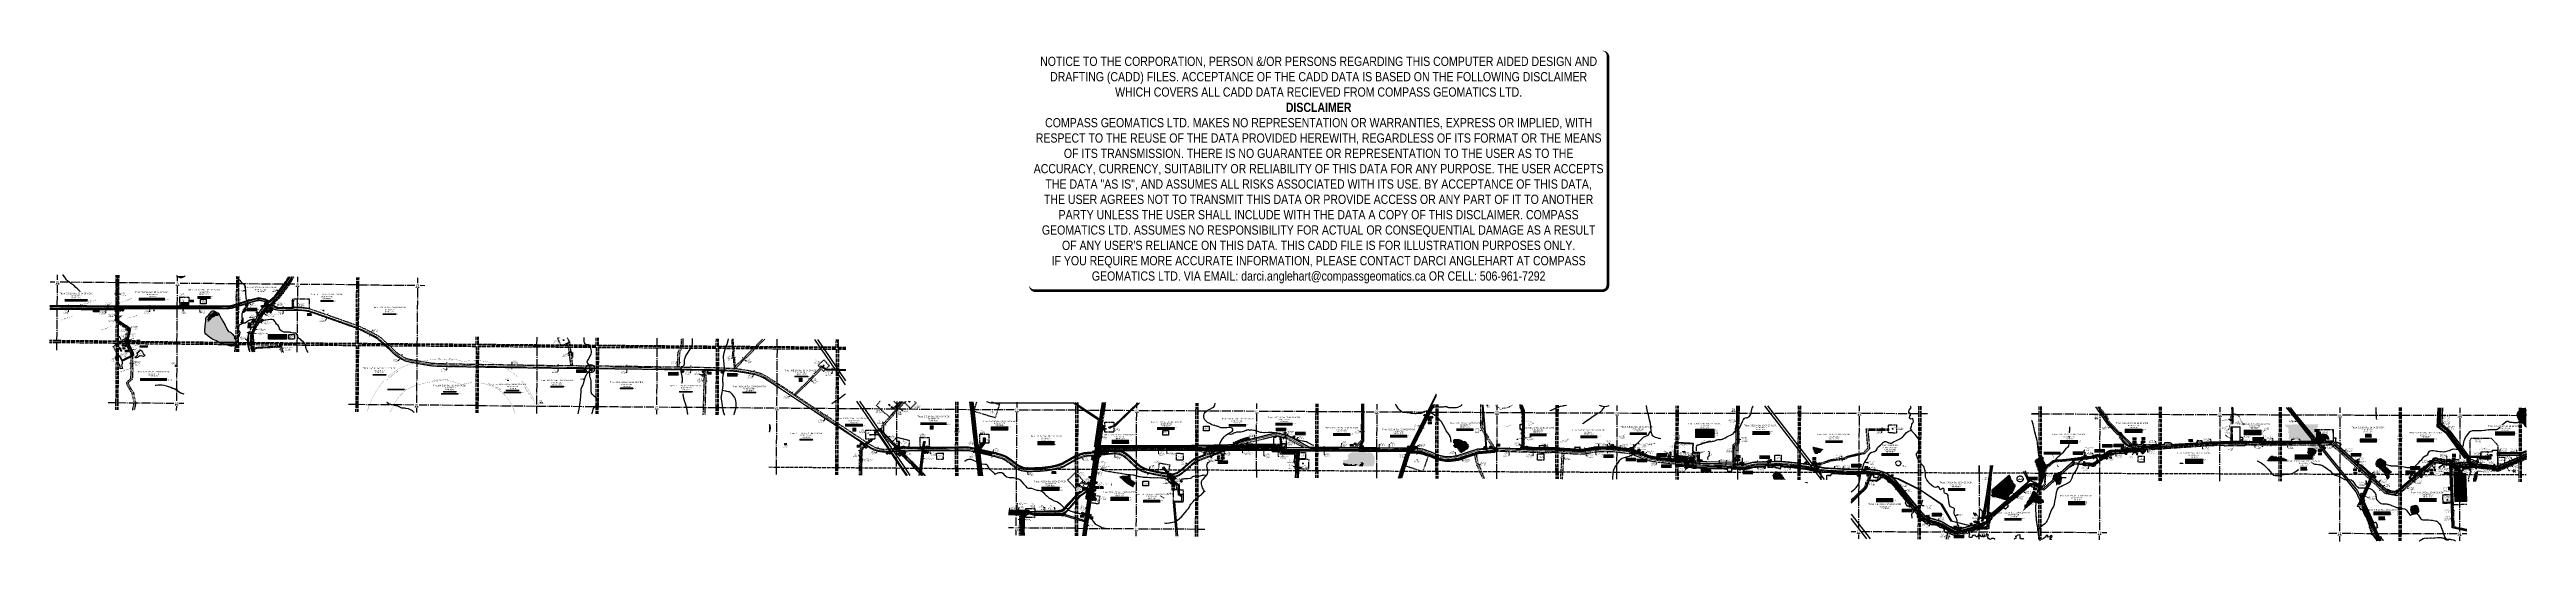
# Model space of a CAD drawing. Extents: x 456630 to 490274, y 6043290 to 6049977.
import ezdxf
from ezdxf.enums import TextEntityAlignment as Align

# ---------------------------------------------------------------- set-up
doc = ezdxf.new("R2010")
doc.units = 0
doc.header["$LTSCALE"] = 5
doc.header["$PDMODE"] = 35
doc.header["$PDSIZE"] = 5
for name, pattern in [('0', [1, 1, 0]), ('DASHDOT2', [12.7, 6.35, -3.175, 0, -3.175]), ('foc-ACCESSROAD', [3.75, 2.5, -1.25]), ('foc-FLOWLINE', [3.75, 2.5, -1.25]), ('foc-QUARTERLINE', [33, 25, -3, 2, -3]), ('foc-TOPO', [1, 0.2, -0.8]), ('foc-TOPO-ephemeral', [6.25, 3.125, -0.625, 0.625, -0.625, 0.625, -0.625]), ('foc-TRAV', [1.875, 1.25, -0.625]), ('foc-UNSURVEYED', [12.5, 10, -2.5]), ('foc-WHEELTRACKS', [2, 0.4, -1.6]), ('PHANTOM', [63.5, 31.75, -6.35, 6.35, -6.35, 6.35, -6.35]), ('UG_PIPE', [1.875, 1.25, -0.625])]:
    doc.linetypes.add(name, pattern=pattern)
doc.layers.get('Defpoints').update_dxf_attribs({"color": 9})
for name, color, linetype in [('10', 1, 'Continuous'), ('9', 3, 'Continuous'), ('AS-OWNER', 7, 'Continuous'), ('AS-PIPE-UG', 44, 'UG_PIPE'), ('AS-PIPE-UG-T', 44, 'Continuous'), ('AS-ROADS', 254, 'Continuous'), ('AS-SURFACE IMPACT', 7, 'Continuous'), ('AS-TELEPHONE-T', 224, 'Continuous'), ('AS-TELUS', 224, 'foc-TEL'), ('AS-WILDLIFE', 131, 'DASHDOT2'), ('AS-WILDLIFE-BLOCK', 131, 'Continuous'), ('C-AR', 13, 'foc-ACCESSROAD'), ('C-RW', 13, 'Continuous'), ('C-SYMBOL', 7, 'Continuous'), ('C-WS', 13, 'foc-ACCESSROAD'), ('C-WS-S', 13, 'Continuous'), ('CG-NOTES', 7, 'Continuous'), ('CTW', 7, 'Continuous'), ('D-TXT', 6, 'Continuous'), ('F-AR', 190, 'foc-ACCESSROAD'), ('F-EZE', 190, 'foc-FLOWLINE'), ('F-RW', 190, 'Continuous'), ('F-WS', 190, 'foc-ACCESSROAD'), ('F-WS-S', 190, 'Continuous'), ('L-QSEC', 8, 'foc-QUARTERLINE'), ('L-ROAD-T', 7, 'Continuous'), ('L-SECLBL', 7, 'Continuous'), ('L-SECQ', 8, 'foc-QUARTERLINE'), ('L-UNS-T', 3, 'Continuous'), ('L-USEC', 7, 'foc-UNSURVEYED'), ('L-WATER-DASH', 7, 'foc-TRAV'), ('P-CROSSINGS', 250, 'Continuous'), ('P-PROPOSED', 10, 'Continuous'), ('P-TEMP-BLOCKS', 250, 'Continuous'), ('P-WORKAREA', 113, 'Continuous'), ('P-WORKAREA-H', 111, 'Continuous'), ('T-BUSH', 110, '0'), ('T-BUSH-T', 110, 'Continuous'), ('T-CREEK', 160, 'Continuous'), ('T-DRAW', 143, 'foc-TOPO-ephemeral'), ('T-GENERAL', 48, 'foc-TOPO'), ('T-VEGETATION-CHANGE', 104, 'foc-TOPO'), ('T-WATER', 160, 'Continuous'), ('T-WATER-H', 133, 'Continuous'), ('T-WATER-P3', 160, 'foc-WHEELTRACKS'), ('T-WATER-T', 170, 'Continuous'), ('WETLAND', 143, 'Continuous'), ('WETLAND - FEN - H', 43, 'PHANTOM'), ('WETLAND - MARSH -H', 9, 'PHANTOM'), ('WETLAND - OPEN WATER', 140, 'PHANTOM'), ('WETLAND - SWAMP - H', 8, 'PHANTOM'), ('WETLAND-T', 146, 'Continuous')]:
    doc.layers.add(name, color=color, linetype=linetype)
for name, color, linetype, lineweight in [('AS-GENERAL', 48, 'Continuous', 18), ('C-AR-T', 13, 'Continuous', 9), ('C-RW-T', 13, 'Continuous', 9), ('C-WS-T', 13, 'Continuous', 9), ('F-AR-T', 190, 'Continuous', 9), ('F-EZE-T', 190, 'Continuous', 9), ('F-WS-T', 190, 'Continuous', 9), ('T-TEXT', 48, 'Continuous', 18)]:
    doc.layers.add(name, color=color, linetype=linetype, lineweight=lineweight)
doc.layers.add('DISCLAIMER', color=7, linetype='Continuous', plot=False)
doc.styles.add('175L', font='ARIALN.TTF', dxfattribs={"height": 20})
doc.styles.add('240', font='ARIALN.TTF', dxfattribs={"height": 30})
doc.styles.add('80', font='ARIALN.TTF', dxfattribs={"height": 10})
doc.styles.add('80CG', font='ARIALN.TTF', dxfattribs={"height": 10})
doc.styles.add('80L', font='ARIALN.TTF', dxfattribs={"height": 10})
doc.styles.add('80LS', font='ARIALNI.TTF', dxfattribs={"height": 10})
doc.styles.add('BOLD', font='ARIALNB.TTF')
doc.styles.add('Crossing', font='ARIALN.TTF', dxfattribs={"height": 10})
doc.styles.add('foc-LtypeFont', font='ARIALN.TTF', dxfattribs={"height": 7.35})
doc.styles.add('HRV', font='ARIALN.TTF', dxfattribs={"height": 3})
doc.styles.add('SIMPLEX', font='ARIALN.TTF')
doc.linetypes.add('foc-POWER-NOLINE', pattern='A,0,-4,["P",foc-LtypeFont,S=0.2,R=0,X=-0.625,Y=-0.75],-8.24', length=12.24)
doc.linetypes.add('foc-TEL', pattern='A,2,-1,["T",foc-LtypeFont,S=0.2,R=0,X=-0.425,Y=-0.75],-1.24,8', length=12.24)
doc.linetypes.add('foc-TOPO-flowdirection', pattern='A,20,[">",foc-LtypeFont,S=0.3,R=0,X=0,Y=-0.945],-1e-05', length=20.00001)
doc.linetypes.add('foc-TOPO-flowdirection-NOLINE', pattern='A,0,[">",foc-LtypeFont,S=0.3,R=0,X=0,Y=-0.945],-20,[">",foc-LtypeFont,S=0.3,R=0,X=0,Y=-0.945],0', length=20)
doc.dimstyles.new('Compass 5 000', dxfattribs={"dimscale": 5, "dimtxt": 9, "dimasz": 2, "dimexe": 0.2, "dimexo": 0.0625, "dimgap": 0.5, "dimtad": 0, "dimtih": 1, "dimtoh": 1, "dimzin": 0, "dimdsep": 46, "dimtxsty": '80CG', "dimcen": 0.1, "dimse1": 1, "dimse2": 1, "dimclrd": 256, "dimclrt": 256, "dimaunit": 1, "dimadec": 4, "dimazin": 0, "dimtfac": 0.06, "dimtofl": 0, "dimtmove": 0, "dimatfit": 1, "dimfxl": 0.2, "dimtolj": 1, "dimtzin": 0, "dimlwd": -1, "dimarcsym": 0})

# ---------------------------------------------------------------- blocks, each defined once
blk = doc.blocks.new('L-SECLBL')
at = {"layer": '9', "color": 7}
for p, q in [((-5, -28), (-12, -28)), ((21, -28), (13, -28))]:
    blk.add_line(p, q, dxfattribs=at)
at = {"layer": '10', "color": 2, "style": 'SIMPLEX'}
blk.add_attdef('SEC', text='', height=30, dxfattribs=at).set_placement((0, 0), align=Align.MIDDLE)
at = {"layer": '10', "color": 5, "style": '80L'}
blk.add_attdef('TWP', text='', height=9.5, dxfattribs=at).set_placement((-14, -27), align=Align.MIDDLE_RIGHT)
blk.add_attdef('RGE', text='', height=9.5, dxfattribs=at).set_placement((4, -27), align=Align.MIDDLE_CENTER)
blk.add_attdef('MER', text='', height=9.5, dxfattribs=at).set_placement((23, -27), align=Align.MIDDLE_LEFT)
blk = doc.blocks.new('*D879')
at = {"layer": 'C-AR-T', "transparency": 16777216}
for p, q in [((483307, 6043937), (483300, 6043945)), ((483333, 6043907), (483354, 6043883)), ((483354, 6043883), (483364, 6043883))]:
    blk.add_line(p, q, dxfattribs=at)
for points in [[(483308, 6043938), (483306, 6043936), (483313, 6043930)], [(483334, 6043908), (483332, 6043906), (483326, 6043915)]]:
    blk.add_solid(points, dxfattribs=at)
at = {"layer": 'Defpoints', "color": 0, "transparency": 16777216}
for p in [(483326, 6043915), (483343, 6043955), (483356, 6043940)]:
    blk.add_point(p, dxfattribs=at)
at = {"layer": 'C-AR-T', "transparency": 16777216, "insert": (483403, 6043883), "char_height": 10, "attachment_point": 5, "style": '80CG'}
blk.add_mtext('\\A1;Crescent Point\\P20.00 A/R\\PLOC 800686', dxfattribs=at)
blk = doc.blocks.new('*D880')
at = {"layer": 'C-AR-T', "transparency": 16777216}
for p, q in [((484691, 6044537), (484690, 6044547)), ((484693, 6044497), (484696, 6044451)), ((484696, 6044451), (484706, 6044451))]:
    blk.add_line(p, q, dxfattribs=at)
for points in [[(484692, 6044537), (484689, 6044537), (484691, 6044527)], [(484695, 6044497), (484691, 6044497), (484692, 6044507)]]:
    blk.add_solid(points, dxfattribs=at)
at = {"layer": 'Defpoints', "color": 0, "transparency": 16777216}
for p in [(484659, 6044525), (484661, 6044505), (484691, 6044527)]:
    blk.add_point(p, dxfattribs=at)
at = {"layer": 'C-AR-T', "transparency": 16777216, "insert": (484746, 6044451), "char_height": 10, "attachment_point": 5, "style": '80CG'}
blk.add_mtext('\\A1;Crescent Point\\P20.00 A/R\\PLOC 800686', dxfattribs=at)
blk = doc.blocks.new('*D881')
at = {"layer": 'C-AR-T', "transparency": 16777216}
for p, q in [((483708, 6044193), (483698, 6044193)), ((483748, 6044193), (483758, 6044192))]:
    blk.add_line(p, q, dxfattribs=at)
for points in [[(483708, 6044195), (483708, 6044192), (483718, 6044193)], [(483748, 6044194), (483748, 6044191), (483738, 6044193)]]:
    blk.add_solid(points, dxfattribs=at)
at = {"layer": 'Defpoints', "color": 0, "transparency": 16777216}
for p in [(483718, 6044197), (483738, 6044197), (483738, 6044193)]:
    blk.add_point(p, dxfattribs=at)
at = {"layer": 'C-AR-T', "transparency": 16777216, "insert": (483798, 6044192), "char_height": 10, "attachment_point": 5, "style": '80CG'}
blk.add_mtext('\\A1;Crescent Point\\P20.00 A/R\\PLOC 800686', dxfattribs=at)
blk = doc.blocks.new('*D882')
at = {"layer": 'C-AR-T', "transparency": 16777216}
for p, q in [((485124, 6044575), (485123, 6044585)), ((485127, 6044525), (485128, 6044505)), ((485128, 6044505), (485138, 6044505))]:
    blk.add_line(p, q, dxfattribs=at)
for points in [[(485125, 6044575), (485122, 6044575), (485124, 6044565)], [(485129, 6044525), (485125, 6044525), (485126, 6044535)]]:
    blk.add_solid(points, dxfattribs=at)
at = {"layer": 'Defpoints', "color": 0, "transparency": 16777216}
for p in [(485126, 6044535), (485140, 6044566), (485142, 6044536)]:
    blk.add_point(p, dxfattribs=at)
at = {"layer": 'C-AR-T', "transparency": 16777216, "insert": (485178, 6044505), "char_height": 10, "attachment_point": 5, "style": '80CG'}
blk.add_mtext('\\A1;Crescent Point\\P30.00 A/R\\PLOC 030947', dxfattribs=at)
blk = doc.blocks.new('*D883')
at = {"layer": 'C-AR-T', "transparency": 16777216}
for p, q in [((486584, 6044639), (486584, 6044649)), ((486584, 6044589), (486584, 6044570)), ((486584, 6044570), (486594, 6044570))]:
    blk.add_line(p, q, dxfattribs=at)
for points in [[(486586, 6044639), (486582, 6044639), (486584, 6044629)], [(486586, 6044589), (486583, 6044589), (486584, 6044599)]]:
    blk.add_solid(points, dxfattribs=at)
at = {"layer": 'Defpoints', "color": 0, "transparency": 16777216}
for p in [(486584, 6044599), (486680, 6044629), (486680, 6044599)]:
    blk.add_point(p, dxfattribs=at)
at = {"layer": 'C-AR-T', "transparency": 16777216, "insert": (486634, 6044570), "char_height": 10, "attachment_point": 5, "style": '80CG'}
blk.add_mtext('\\A1;Crescent Point\\P30.00 A/R\\PLOC 030947', dxfattribs=at)
blk = doc.blocks.new('*D884')
at = {"layer": 'C-AR-T', "transparency": 16777216}
for p, q in [((487944, 6044302), (487937, 6044295)), ((487978, 6044339), (487998, 6044361)), ((487998, 6044361), (488008, 6044361))]:
    blk.add_line(p, q, dxfattribs=at)
for points in [[(487943, 6044303), (487945, 6044301), (487951, 6044310)], [(487977, 6044340), (487979, 6044338), (487971, 6044332)]]:
    blk.add_solid(points, dxfattribs=at)
at = {"layer": 'Defpoints', "color": 0, "transparency": 16777216}
for p in [(487948, 6044313), (487951, 6044310), (487968, 6044335)]:
    blk.add_point(p, dxfattribs=at)
at = {"layer": 'C-AR-T', "transparency": 16777216, "insert": (488048, 6044361), "char_height": 10, "attachment_point": 5, "style": '80CG'}
blk.add_mtext('\\A1;Crescent Point\\P30.00 A/R\\PLOC 030947', dxfattribs=at)
blk = doc.blocks.new('*D885')
at = {"layer": 'C-AR-T', "transparency": 16777216}
for p, q in [((485868, 6044624), (485868, 6044634)), ((485872, 6044574), (485873, 6044550)), ((485873, 6044550), (485883, 6044550))]:
    blk.add_line(p, q, dxfattribs=at)
for points in [[(485870, 6044624), (485867, 6044623), (485869, 6044614)], [(485873, 6044574), (485870, 6044574), (485871, 6044584)]]:
    blk.add_solid(points, dxfattribs=at)
at = {"layer": 'Defpoints', "color": 0, "transparency": 16777216}
for p in [(485860, 6044613), (485862, 6044583), (485871, 6044584)]:
    blk.add_point(p, dxfattribs=at)
at = {"layer": 'C-AR-T', "transparency": 16777216, "insert": (485923, 6044550), "char_height": 10, "attachment_point": 5, "style": '80CG'}
blk.add_mtext('\\A1;Crescent Point\\P30.00 A/R\\PLOC 030947', dxfattribs=at)
blk = doc.blocks.new('*D886')
at = {"layer": 'C-AR-T', "transparency": 16777216}
for p, q in [((487028, 6044640), (487028, 6044650)), ((487028, 6044590), (487028, 6044570)), ((487028, 6044570), (487038, 6044570))]:
    blk.add_line(p, q, dxfattribs=at)
for points in [[(487029, 6044640), (487026, 6044640), (487028, 6044630)], [(487030, 6044590), (487026, 6044590), (487028, 6044600)]]:
    blk.add_solid(points, dxfattribs=at)
at = {"layer": 'Defpoints', "color": 0, "transparency": 16777216}
for p in [(487018, 6044630), (487018, 6044600), (487028, 6044600)]:
    blk.add_point(p, dxfattribs=at)
at = {"layer": 'C-AR-T', "transparency": 16777216, "insert": (487078, 6044570), "char_height": 10, "attachment_point": 5, "style": '80CG'}
blk.add_mtext('\\A1;Crescent Point\\P30.00 A/R\\PLOC 030947', dxfattribs=at)
blk = doc.blocks.new('*D888')
at = {"layer": 'C-AR-T', "transparency": 16777216}
for p, q in [((479500, 6044526), (479490, 6044526)), ((479550, 6044526), (479560, 6044526))]:
    blk.add_line(p, q, dxfattribs=at)
for points in [[(479500, 6044528), (479500, 6044525), (479510, 6044526)], [(479550, 6044528), (479550, 6044524), (479540, 6044526)]]:
    blk.add_solid(points, dxfattribs=at)
at = {"layer": 'Defpoints', "color": 0, "transparency": 16777216}
for p in [(479510, 6044527), (479510, 6044526), (479540, 6044527)]:
    blk.add_point(p, dxfattribs=at)
at = {"layer": 'C-AR-T', "transparency": 16777216, "insert": (479450, 6044526), "char_height": 10, "attachment_point": 5, "style": '80CG'}
blk.add_mtext('\\A1;Crescent Point\\P30.00 A/R\\PLOC 220400\\PLOC 220689', dxfattribs=at)
blk = doc.blocks.new('*D889')
at = {"layer": 'C-AR-T', "transparency": 16777216}
for p, q in [((484382, 6044486), (484372, 6044486)), ((484387, 6044458), (484382, 6044486)), ((484394, 6044419), (484395, 6044409))]:
    blk.add_line(p, q, dxfattribs=at)
for points in [[(484388, 6044459), (484385, 6044458), (484388, 6044448)], [(484395, 6044419), (484392, 6044419), (484392, 6044429)]]:
    blk.add_solid(points, dxfattribs=at)
at = {"layer": 'Defpoints', "color": 0, "transparency": 16777216}
for p in [(484384, 6044448), (484387, 6044428), (484388, 6044448)]:
    blk.add_point(p, dxfattribs=at)
at = {"layer": 'C-AR-T', "transparency": 16777216, "insert": (484332, 6044486), "char_height": 10, "attachment_point": 5, "style": '80CG'}
blk.add_mtext('\\A1;Crescent Point\\P20.00 A/R\\PLOC 800686', dxfattribs=at)
blk = doc.blocks.new('*D890')
at = {"layer": 'C-RW-T', "transparency": 16777216}
for p, q in [((488705, 6044153), (488698, 6044160)), ((488731, 6044122), (488755, 6044095)), ((488755, 6044095), (488765, 6044095))]:
    blk.add_line(p, q, dxfattribs=at)
for points in [[(488706, 6044154), (488704, 6044152), (488711, 6044145)], [(488732, 6044124), (488730, 6044121), (488725, 6044130)]]:
    blk.add_solid(points, dxfattribs=at)
at = {"layer": 'Defpoints', "color": 0, "transparency": 16777216}
for p in [(488696, 6044131), (488709, 6044116), (488725, 6044130)]:
    blk.add_point(p, dxfattribs=at)
at = {"layer": 'C-RW-T', "transparency": 16777216, "insert": (488805, 6044095), "char_height": 10, "attachment_point": 5, "style": '80CG'}
blk.add_mtext('\\A1;Crescent Point\\P20.00 P/L R/W^JPLA 190046', dxfattribs=at)
blk = doc.blocks.new('*D891')
at = {"layer": 'C-RW-T', "transparency": 16777216}
for p, q in [((489914, 6044509), (489914, 6044534)), ((489914, 6044534), (489924, 6044534)), ((489914, 6044474), (489914, 6044464))]:
    blk.add_line(p, q, dxfattribs=at)
for points in [[(489912, 6044509), (489916, 6044509), (489914, 6044499)], [(489912, 6044474), (489916, 6044474), (489914, 6044484)]]:
    blk.add_solid(points, dxfattribs=at)
at = {"layer": 'Defpoints', "color": 0, "transparency": 16777216}
for p in [(489914, 6044499), (489925, 6044499), (489925, 6044484)]:
    blk.add_point(p, dxfattribs=at)
at = {"layer": 'C-RW-T', "transparency": 16777216, "insert": (489964, 6044534), "char_height": 10, "attachment_point": 5, "style": '80CG'}
blk.add_mtext('\\A1;Crescent Point\\P15.00 P/L R/W\\PLOC 230495', dxfattribs=at)
blk = doc.blocks.new('*D892')
at = {"layer": 'C-AR-T', "transparency": 16777216}
for p, q in [((479550, 6044678), (479540, 6044678)), ((479590, 6044678), (479612, 6044678))]:
    blk.add_line(p, q, dxfattribs=at)
for points in [[(479550, 6044680), (479550, 6044677), (479560, 6044678)], [(479590, 6044680), (479590, 6044676), (479580, 6044678)]]:
    blk.add_solid(points, dxfattribs=at)
at = {"layer": 'C-AR-T', "transparency": 16777216, "insert": (479651, 6044678), "char_height": 10, "attachment_point": 5, "style": '80CG', "bg_fill": 3, "box_fill_scale": 1.1, "bg_fill_color": 256, "bg_fill_true_color": 13158600, "bg_fill_transparency": 0}
blk.add_mtext('\\A1;Crescent Point\\P20.00 A/R\\PLOC 220400\\PLOC 220689', dxfattribs=at)
at = {"layer": 'Defpoints', "color": 0, "transparency": 16777216}
for p in [(479560, 6044701), (479580, 6044701), (479580, 6044678)]:
    blk.add_point(p, dxfattribs=at)
blk = doc.blocks.new('*D893')
at = {"layer": 'C-RW-T', "transparency": 16777216}
for p, q in [((489751, 6044479), (489741, 6044479)), ((489751, 6044440), (489751, 6044479)), ((489751, 6044400), (489751, 6044390))]:
    blk.add_line(p, q, dxfattribs=at)
for points in [[(489752, 6044440), (489749, 6044440), (489751, 6044430)], [(489752, 6044400), (489749, 6044400), (489751, 6044410)]]:
    blk.add_solid(points, dxfattribs=at)
at = {"layer": 'Defpoints', "color": 0, "transparency": 16777216}
for p in [(489725, 6044430), (489725, 6044410), (489751, 6044430)]:
    blk.add_point(p, dxfattribs=at)
at = {"layer": 'C-RW-T', "transparency": 16777216, "insert": (489701, 6044479), "char_height": 10, "attachment_point": 5, "style": '80CG'}
blk.add_mtext('\\A1;Crescent Point\\P20.00 P/L R/W^JPLA 190046', dxfattribs=at)
blk = doc.blocks.new('*D894')
at = {"layer": 'C-RW-T', "transparency": 16777216}
for p, q in [((489648, 6044484), (489638, 6044484)), ((489648, 6044460), (489648, 6044484)), ((489648, 6044420), (489648, 6044410))]:
    blk.add_line(p, q, dxfattribs=at)
for points in [[(489650, 6044460), (489646, 6044460), (489648, 6044450)], [(489650, 6044420), (489646, 6044420), (489648, 6044430)]]:
    blk.add_solid(points, dxfattribs=at)
at = {"layer": 'Defpoints', "color": 0, "transparency": 16777216}
for p in [(489563, 6044450), (489563, 6044430), (489648, 6044450)]:
    blk.add_point(p, dxfattribs=at)
at = {"layer": 'C-RW-T', "transparency": 16777216, "insert": (489598, 6044484), "char_height": 10, "attachment_point": 5, "style": '80CG'}
blk.add_mtext('\\A1;Crescent Point\\P20.00 P/L R/W^JPLA 180409', dxfattribs=at)
blk = doc.blocks.new('*D896')
at = {"layer": 'C-RW-T', "transparency": 16777216}
for p, q in [((483843, 6044143), (483836, 6044150)), ((483870, 6044113), (483876, 6044106)), ((483876, 6044106), (483886, 6044106))]:
    blk.add_line(p, q, dxfattribs=at)
for points in [[(483844, 6044144), (483842, 6044142), (483850, 6044135)], [(483871, 6044114), (483869, 6044112), (483863, 6044121)]]:
    blk.add_solid(points, dxfattribs=at)
at = {"layer": 'Defpoints', "color": 0, "transparency": 16777216}
for p in [(483851, 6044137), (483863, 6044121), (483864, 6044122)]:
    blk.add_point(p, dxfattribs=at)
at = {"layer": 'C-RW-T', "transparency": 16777216, "insert": (483926, 6044106), "char_height": 10, "attachment_point": 5, "style": '80CG'}
blk.add_mtext('\\A1;Crescent Point\\P20.00 P/L R/W^JPLA 190432', dxfattribs=at)
blk = doc.blocks.new('*D895')
at = {"layer": 'C-RW-T', "transparency": 16777216}
for p, q in [((488943, 6044379), (488933, 6044379)), ((488952, 6044368), (488943, 6044379)), ((488979, 6044338), (488985, 6044330))]:
    blk.add_line(p, q, dxfattribs=at)
for points in [[(488954, 6044369), (488951, 6044367), (488959, 6044360)], [(488980, 6044339), (488977, 6044336), (488972, 6044345)]]:
    blk.add_solid(points, dxfattribs=at)
at = {"layer": 'Defpoints', "color": 0, "transparency": 16777216}
for p in [(488924, 6044330), (488937, 6044315), (488959, 6044360)]:
    blk.add_point(p, dxfattribs=at)
at = {"layer": 'C-RW-T', "transparency": 16777216, "insert": (488893, 6044379), "char_height": 10, "attachment_point": 5, "style": '80CG'}
blk.add_mtext('\\A1;Crescent Point\\P20.00 P/L R/W^JPLA 190046', dxfattribs=at)
blk = doc.blocks.new('*D897')
at = {"layer": 'C-RW-T', "transparency": 16777216}
for p, q in [((489096, 6044970), (489086, 6044971)), ((489136, 6044969), (489146, 6044968))]:
    blk.add_line(p, q, dxfattribs=at)
for points in [[(489096, 6044972), (489096, 6044969), (489106, 6044970)], [(489136, 6044970), (489136, 6044967), (489126, 6044969)]]:
    blk.add_solid(points, dxfattribs=at)
at = {"layer": 'Defpoints', "color": 0, "transparency": 16777216}
for p in [(489106, 6044969), (489126, 6044969), (489126, 6044968)]:
    blk.add_point(p, dxfattribs=at)
at = {"layer": 'C-RW-T', "transparency": 16777216, "insert": (489185, 6044968), "char_height": 10, "attachment_point": 5, "style": '80CG'}
blk.add_mtext('\\A1;Crescent Point\\P20.00 P/L R/W^JPLA 180409', dxfattribs=at)
blk = doc.blocks.new('*D898')
at = {"layer": 'C-RW-T', "transparency": 16777216}
for p, q in [((483414, 6044003), (483408, 6044011)), ((483440, 6043973), (483456, 6043955)), ((483456, 6043955), (483466, 6043955))]:
    blk.add_line(p, q, dxfattribs=at)
for points in [[(483415, 6044005), (483413, 6044002), (483421, 6043996)], [(483442, 6043974), (483439, 6043972), (483434, 6043981)]]:
    blk.add_solid(points, dxfattribs=at)
at = {"layer": 'Defpoints', "color": 0, "transparency": 16777216}
for p in [(483392, 6043971), (483405, 6043956), (483434, 6043981)]:
    blk.add_point(p, dxfattribs=at)
at = {"layer": 'C-RW-T', "transparency": 16777216, "insert": (483505, 6043955), "char_height": 10, "attachment_point": 5, "style": '80CG'}
blk.add_mtext('\\A1;Crescent Point\\P20.00 P/L R/W^JPLA 190432', dxfattribs=at)
blk = doc.blocks.new('*D899')
at = {"layer": 'C-RW-T', "transparency": 16777216}
for p, q in [((482163, 6043504), (482153, 6043504)), ((482170, 6043534), (482163, 6043504)), ((482179, 6043573), (482181, 6043583))]:
    blk.add_line(p, q, dxfattribs=at)
for points in [[(482168, 6043534), (482172, 6043534), (482172, 6043544)], [(482177, 6043573), (482180, 6043573), (482176, 6043563)]]:
    blk.add_solid(points, dxfattribs=at)
at = {"layer": 'Defpoints', "color": 0, "transparency": 16777216}
for p in [(482172, 6043544), (482173, 6043544), (482177, 6043563)]:
    blk.add_point(p, dxfattribs=at)
at = {"layer": 'C-RW-T', "transparency": 16777216, "insert": (482113, 6043504), "char_height": 10, "attachment_point": 5, "style": '80CG'}
blk.add_mtext('\\A1;Crescent Point\\P20.00 P/L R/W^JPLA 190432', dxfattribs=at)
blk = doc.blocks.new('*D900')
at = {"layer": 'C-RW-T', "transparency": 16777216}
for p, q in [((480274, 6044275), (480264, 6044275)), ((480276, 6044296), (480274, 6044275)), ((480280, 6044336), (480281, 6044346))]:
    blk.add_line(p, q, dxfattribs=at)
for points in [[(480274, 6044296), (480278, 6044296), (480277, 6044306)], [(480278, 6044336), (480281, 6044336), (480279, 6044326)]]:
    blk.add_solid(points, dxfattribs=at)
at = {"layer": 'Defpoints', "color": 0, "transparency": 16777216}
for p in [(480264, 6044308), (480265, 6044327), (480277, 6044306)]:
    blk.add_point(p, dxfattribs=at)
at = {"layer": 'C-RW-T', "transparency": 16777216, "insert": (480224, 6044275), "char_height": 10, "attachment_point": 5, "style": '80CG'}
blk.add_mtext('\\A1;Crescent Point\\P20.00 P/L R/W^JPLA 190432', dxfattribs=at)
blk = doc.blocks.new('*D901')
at = {"layer": 'C-RW-T', "transparency": 16777216}
for p, q in [((481738, 6044029), (481769, 6044054)), ((481769, 6044054), (481779, 6044054)), ((481707, 6044003), (481699, 6043997))]:
    blk.add_line(p, q, dxfattribs=at)
for points in [[(481737, 6044030), (481739, 6044027), (481730, 6044022)], [(481706, 6044005), (481708, 6044002), (481715, 6044010)]]:
    blk.add_solid(points, dxfattribs=at)
at = {"layer": 'Defpoints', "color": 0, "transparency": 16777216}
for p in [(481715, 6044010), (481720, 6044003), (481736, 6044016)]:
    blk.add_point(p, dxfattribs=at)
at = {"layer": 'C-RW-T', "transparency": 16777216, "insert": (481819, 6044054), "char_height": 10, "attachment_point": 5, "style": '80CG'}
blk.add_mtext('\\A1;Crescent Point\\P20.00 P/L R/W^JPLA 190432', dxfattribs=at)
blk = doc.blocks.new('*D902')
at = {"layer": 'C-RW-T', "transparency": 16777216}
for p, q in [((480990, 6044206), (480989, 6044196)), ((480992, 6044246), (480994, 6044303)), ((480994, 6044303), (481004, 6044303))]:
    blk.add_line(p, q, dxfattribs=at)
for points in [[(480988, 6044206), (480991, 6044206), (480990, 6044216)], [(480990, 6044246), (480993, 6044245), (480991, 6044236)]]:
    blk.add_solid(points, dxfattribs=at)
at = {"layer": 'Defpoints', "color": 0, "transparency": 16777216}
for p in [(480969, 6044217), (480970, 6044237), (480991, 6044236)]:
    blk.add_point(p, dxfattribs=at)
at = {"layer": 'C-RW-T', "transparency": 16777216, "insert": (481044, 6044303), "char_height": 10, "attachment_point": 5, "style": '80CG'}
blk.add_mtext('\\A1;Crescent Point\\P20.00 P/L R/W^JPLA 190432', dxfattribs=at)
blk = doc.blocks.new('*D904')
at = {"layer": 'C-RW-T', "transparency": 16777216}
for p, q in [((479400, 6044316), (479402, 6044389)), ((479402, 6044389), (479412, 6044389)), ((479399, 6044276), (479399, 6044266))]:
    blk.add_line(p, q, dxfattribs=at)
for points in [[(479397, 6044276), (479401, 6044276), (479399, 6044286)], [(479398, 6044316), (479402, 6044316), (479400, 6044306)]]:
    blk.add_solid(points, dxfattribs=at)
at = {"layer": 'Defpoints', "color": 0, "transparency": 16777216}
for p in [(479361, 6044287), (479362, 6044307), (479400, 6044306)]:
    blk.add_point(p, dxfattribs=at)
at = {"layer": 'C-RW-T', "transparency": 16777216, "insert": (479452, 6044389), "char_height": 10, "attachment_point": 5, "style": '80CG'}
blk.add_mtext('\\A1;Crescent Point\\P20.00 P/L R/W^JPLA 190432', dxfattribs=at)
blk = doc.blocks.new('*D903')
at = {"layer": 'C-RW-T', "transparency": 16777216}
for p, q in [((485239, 6044648), (485229, 6044648)), ((485242, 6044603), (485239, 6044648)), ((485244, 6044563), (485245, 6044553))]:
    blk.add_line(p, q, dxfattribs=at)
for points in [[(485243, 6044603), (485240, 6044602), (485242, 6044593)], [(485246, 6044563), (485243, 6044563), (485244, 6044573)]]:
    blk.add_solid(points, dxfattribs=at)
at = {"layer": 'Defpoints', "color": 0, "transparency": 16777216}
for p in [(485242, 6044593), (485252, 6044593), (485253, 6044573)]:
    blk.add_point(p, dxfattribs=at)
at = {"layer": 'C-RW-T', "transparency": 16777216, "insert": (485189, 6044648), "char_height": 10, "attachment_point": 5, "style": '80CG'}
blk.add_mtext('\\A1;Crescent Point\\P20.00 P/L R/W^JPLA 190432', dxfattribs=at)
blk = doc.blocks.new('*D905')
at = {"layer": 'C-RW-T', "transparency": 16777216}
for p, q in [((484331, 6044360), (484332, 6044370)), ((484327, 6044280), (484317, 6044280)), ((484329, 6044320), (484327, 6044280))]:
    blk.add_line(p, q, dxfattribs=at)
for points in [[(484327, 6044320), (484331, 6044320), (484330, 6044330)], [(484330, 6044360), (484333, 6044360), (484331, 6044350)]]:
    blk.add_solid(points, dxfattribs=at)
at = {"layer": 'Defpoints', "color": 0, "transparency": 16777216}
for p in [(484330, 6044330), (484349, 6044329), (484351, 6044349)]:
    blk.add_point(p, dxfattribs=at)
at = {"layer": 'C-RW-T', "transparency": 16777216, "insert": (484277, 6044280), "char_height": 10, "attachment_point": 5, "style": '80CG'}
blk.add_mtext('\\A1;Crescent Point\\P20.00 P/L R/W^JPLA 190432', dxfattribs=at)
blk = doc.blocks.new('*D906')
at = {"layer": 'C-RW-T', "transparency": 16777216}
for p, q in [((486827, 6044692), (486817, 6044692)), ((486827, 6044659), (486827, 6044692)), ((486827, 6044619), (486827, 6044609))]:
    blk.add_line(p, q, dxfattribs=at)
for points in [[(486829, 6044659), (486825, 6044659), (486827, 6044649)], [(486829, 6044619), (486825, 6044619), (486827, 6044629)]]:
    blk.add_solid(points, dxfattribs=at)
at = {"layer": 'Defpoints', "color": 0, "transparency": 16777216}
for p in [(486807, 6044649), (486807, 6044629), (486827, 6044649)]:
    blk.add_point(p, dxfattribs=at)
at = {"layer": 'C-RW-T', "transparency": 16777216, "insert": (486777, 6044692), "char_height": 10, "attachment_point": 5, "style": '80CG'}
blk.add_mtext('\\A1;Crescent Point\\P20.00 P/L R/W^JPLA 190432', dxfattribs=at)
blk = doc.blocks.new('*D907')
at = {"layer": 'C-RW-T', "transparency": 16777216}
for p, q in [((484601, 6044835), (484591, 6044835)), ((484608, 6044841), (484601, 6044835)), ((484636, 6044869), (484644, 6044876))]:
    blk.add_line(p, q, dxfattribs=at)
for points in [[(484607, 6044843), (484609, 6044840), (484615, 6044848)], [(484635, 6044871), (484638, 6044868), (484629, 6044862)]]:
    blk.add_solid(points, dxfattribs=at)
at = {"layer": 'Defpoints', "color": 0, "transparency": 16777216}
for p in [(484615, 6044848), (484616, 6044847), (484630, 6044861)]:
    blk.add_point(p, dxfattribs=at)
at = {"layer": 'C-RW-T', "transparency": 16777216, "insert": (484551, 6044835), "char_height": 10, "attachment_point": 5, "style": '80CG'}
blk.add_mtext('\\A1;Crescent Point\\P20.00 P/L R/W\\PPLA 190597', dxfattribs=at)
blk = doc.blocks.new('*D908')
at = {"layer": 'C-RW-T', "transparency": 16777216}
for p, q in [((485985, 6044675), (485975, 6044675)), ((485985, 6044651), (485985, 6044675)), ((485987, 6044611), (485987, 6044601))]:
    blk.add_line(p, q, dxfattribs=at)
for points in [[(485987, 6044651), (485984, 6044651), (485986, 6044641)], [(485988, 6044611), (485985, 6044611), (485986, 6044621)]]:
    blk.add_solid(points, dxfattribs=at)
at = {"layer": 'Defpoints', "color": 0, "transparency": 16777216}
for p in [(485986, 6044641), (485987, 6044641), (485988, 6044621)]:
    blk.add_point(p, dxfattribs=at)
at = {"layer": 'C-RW-T', "transparency": 16777216, "insert": (485935, 6044675), "char_height": 10, "attachment_point": 5, "style": '80CG'}
blk.add_mtext('\\A1;Crescent Point\\P20.00 P/L R/W^JPLA 190432', dxfattribs=at)
blk = doc.blocks.new('*D909')
at = {"layer": 'C-RW-T', "transparency": 16777216}
for p, q in [((487779, 6044493), (487772, 6044486)), ((487806, 6044523), (487813, 6044530)), ((487813, 6044530), (487823, 6044530))]:
    blk.add_line(p, q, dxfattribs=at)
for points in [[(487778, 6044494), (487780, 6044492), (487786, 6044501)], [(487805, 6044524), (487807, 6044522), (487799, 6044515)]]:
    blk.add_solid(points, dxfattribs=at)
at = {"layer": 'Defpoints', "color": 0, "transparency": 16777216}
for p in [(487799, 6044515), (487892, 6044404), (487905, 6044419)]:
    blk.add_point(p, dxfattribs=at)
at = {"layer": 'C-RW-T', "transparency": 16777216, "insert": (487863, 6044530), "char_height": 10, "attachment_point": 5, "style": '80CG'}
blk.add_mtext('\\A1;Crescent Point\\P20.00 P/L R/W^JPLA 190046', dxfattribs=at)
blk = doc.blocks.new('*D910')
at = {"layer": 'C-RW-T', "transparency": 16777216}
for p, q in [((487197, 6044678), (487187, 6044678)), ((487197, 6044660), (487197, 6044678)), ((487197, 6044620), (487197, 6044610))]:
    blk.add_line(p, q, dxfattribs=at)
for points in [[(487199, 6044660), (487195, 6044660), (487197, 6044650)], [(487199, 6044620), (487196, 6044620), (487197, 6044630)]]:
    blk.add_solid(points, dxfattribs=at)
at = {"layer": 'Defpoints', "color": 0, "transparency": 16777216}
for p in [(487197, 6044650), (487209, 6044650), (487210, 6044630)]:
    blk.add_point(p, dxfattribs=at)
at = {"layer": 'C-RW-T', "transparency": 16777216, "insert": (487147, 6044678), "char_height": 10, "attachment_point": 5, "style": '80CG'}
blk.add_mtext('\\A1;Crescent Point\\P20.00 P/L R/W^JPLA 190432', dxfattribs=at)
blk = doc.blocks.new('*D911')
at = {"layer": 'C-RW-T', "transparency": 16777216}
for p, q in [((487142, 6044921), (487132, 6044921)), ((487150, 6044927), (487142, 6044921)), ((487181, 6044952), (487189, 6044958))]:
    blk.add_line(p, q, dxfattribs=at)
for points in [[(487149, 6044928), (487151, 6044926), (487157, 6044933)], [(487180, 6044953), (487182, 6044951), (487173, 6044946)]]:
    blk.add_solid(points, dxfattribs=at)
at = {"layer": 'Defpoints', "color": 0, "transparency": 16777216}
for p in [(487144, 6044950), (487157, 6044933), (487160, 6044962)]:
    blk.add_point(p, dxfattribs=at)
at = {"layer": 'C-RW-T', "transparency": 16777216, "insert": (487092, 6044921), "char_height": 10, "attachment_point": 5, "style": '80CG'}
blk.add_mtext('\\A1;Crescent Point\\P20.00 P/L R/W\\PPLA 180972', dxfattribs=at)
blk = doc.blocks.new('*D912')
at = {"layer": 'C-RW-T', "transparency": 16777216}
for p, q in [((487644, 6044575), (487634, 6044575)), ((487665, 6044598), (487644, 6044575)), ((487692, 6044627), (487698, 6044635))]:
    blk.add_line(p, q, dxfattribs=at)
for points in [[(487663, 6044599), (487666, 6044596), (487671, 6044605)], [(487690, 6044628), (487693, 6044626), (487685, 6044620)]]:
    blk.add_solid(points, dxfattribs=at)
at = {"layer": 'Defpoints', "color": 0, "transparency": 16777216}
for p in [(487661, 6044614), (487671, 6044605), (487675, 6044629)]:
    blk.add_point(p, dxfattribs=at)
at = {"layer": 'C-RW-T', "transparency": 16777216, "insert": (487595, 6044575), "char_height": 10, "attachment_point": 5, "style": '80CG'}
blk.add_mtext('\\A1;Crescent Point\\P20.00 P/L R/W^JPLA 190046', dxfattribs=at)
blk = doc.blocks.new('*D914')
at = {"layer": 'C-RW-T', "transparency": 16777216}
for p, q in [((479532, 6044926), (479521, 6044926)), ((479572, 6044925), (479582, 6044925))]:
    blk.add_line(p, q, dxfattribs=at)
for points in [[(479532, 6044927), (479532, 6044924), (479542, 6044926)], [(479572, 6044927), (479572, 6044924), (479562, 6044925)]]:
    blk.add_solid(points, dxfattribs=at)
at = {"layer": 'Defpoints', "color": 0, "transparency": 16777216}
for p in [(479542, 6044932), (479562, 6044932), (479562, 6044925)]:
    blk.add_point(p, dxfattribs=at)
at = {"layer": 'C-RW-T', "transparency": 16777216, "insert": (479482, 6044926), "char_height": 10, "attachment_point": 5, "style": '80CG'}
blk.add_mtext('\\A1;Crescent Point\\P20.00 P/L R/W\\PPLA 220247', dxfattribs=at)
blk = doc.blocks.new('*D915')
at = {"layer": 'C-RW-T', "transparency": 16777216}
for p, q in [((489801, 6044243), (489791, 6044243)), ((489802, 6044257), (489801, 6044243)), ((489806, 6044292), (489807, 6044302))]:
    blk.add_line(p, q, dxfattribs=at)
for points in [[(489801, 6044257), (489804, 6044257), (489803, 6044267)], [(489805, 6044292), (489808, 6044292), (489805, 6044282)]]:
    blk.add_solid(points, dxfattribs=at)
at = {"layer": 'C-RW-T', "transparency": 16777216, "insert": (489732, 6044243), "char_height": 10, "attachment_point": 5, "style": '80CG', "bg_fill": 3, "box_fill_scale": 1.1, "bg_fill_color": 256, "bg_fill_true_color": 13158600, "bg_fill_transparency": 0}
blk.add_mtext('\\A1;Crescent Point\\P15.00 Water Line R/W\\PLOC 210822', dxfattribs=at)
at = {"layer": 'Defpoints', "color": 0, "transparency": 16777216}
for p in [(489730, 6044276), (489732, 6044290), (489803, 6044267)]:
    blk.add_point(p, dxfattribs=at)
blk = doc.blocks.new('*D916')
at = {"layer": 'C-AR-T', "transparency": 16777216}
for p, q in [((489255, 6043704), (489245, 6043703)), ((489290, 6043705), (489300, 6043705))]:
    blk.add_line(p, q, dxfattribs=at)
for points in [[(489255, 6043705), (489255, 6043702), (489265, 6043704)], [(489290, 6043706), (489290, 6043703), (489280, 6043704)]]:
    blk.add_solid(points, dxfattribs=at)
at = {"layer": 'Defpoints', "color": 0, "transparency": 16777216}
for p in [(489265, 6043707), (489265, 6043704), (489280, 6043707)]:
    blk.add_point(p, dxfattribs=at)
at = {"layer": 'C-AR-T', "transparency": 16777216, "insert": (489205, 6043703), "char_height": 10, "attachment_point": 5, "style": '80CG'}
blk.add_mtext('\\A1;Crescent Point\\P15.00 A/R\\PLOC 042656', dxfattribs=at)
blk = doc.blocks.new('*D917')
at = {"layer": 'C-RW-T', "transparency": 16777216}
for p, q in [((489483, 6044318), (489480, 6044327)), ((489491, 6044291), (489503, 6044252)), ((489503, 6044252), (489513, 6044252))]:
    blk.add_line(p, q, dxfattribs=at)
for points in [[(489485, 6044318), (489482, 6044317), (489486, 6044308)], [(489493, 6044291), (489490, 6044290), (489489, 6044300)]]:
    blk.add_solid(points, dxfattribs=at)
at = {"layer": 'Defpoints', "color": 0, "transparency": 16777216}
for p in [(489489, 6044300), (489494, 6044310), (489497, 6044303)]:
    blk.add_point(p, dxfattribs=at)
at = {"layer": 'C-RW-T', "transparency": 16777216, "insert": (489553, 6044252), "char_height": 10, "attachment_point": 5, "style": '80CG'}
blk.add_mtext('\\A1;Crescent Point\\P8.00 P/L R/W\\PPlan 072 8998\\PPLA 070859', dxfattribs=at)
blk = doc.blocks.new('*D918')
at = {"layer": 'C-RW-T', "transparency": 16777216}
for p, q in [((489236, 6043995), (489226, 6043995)), ((489264, 6043996), (489274, 6043997))]:
    blk.add_line(p, q, dxfattribs=at)
for points in [[(489236, 6043997), (489236, 6043993), (489246, 6043995)], [(489264, 6043998), (489264, 6043994), (489254, 6043996)]]:
    blk.add_solid(points, dxfattribs=at)
at = {"layer": 'Defpoints', "color": 0, "transparency": 16777216}
for p in [(489246, 6043996), (489246, 6043995), (489254, 6043997)]:
    blk.add_point(p, dxfattribs=at)
at = {"layer": 'C-RW-T', "transparency": 16777216, "insert": (489186, 6043995), "char_height": 10, "attachment_point": 5, "style": '80CG'}
blk.add_mtext('\\A1;Crescent Point\\P8.00 P/L R/W\\PPlan 094 1504\\PPLA 053921', dxfattribs=at)
blk = doc.blocks.new('*D919')
at = {"layer": 'C-RW-T', "transparency": 16777216}
for p, q in [((489251, 6043599), (489241, 6043598)), ((489279, 6043600), (489289, 6043600))]:
    blk.add_line(p, q, dxfattribs=at)
for points in [[(489251, 6043600), (489251, 6043597), (489261, 6043599)], [(489279, 6043601), (489279, 6043598), (489269, 6043599)]]:
    blk.add_solid(points, dxfattribs=at)
at = {"layer": 'Defpoints', "color": 0, "transparency": 16777216}
for p in [(489261, 6043603), (489261, 6043599), (489269, 6043603)]:
    blk.add_point(p, dxfattribs=at)
at = {"layer": 'C-RW-T', "transparency": 16777216, "insert": (489201, 6043598), "char_height": 10, "attachment_point": 5, "style": '80CG'}
blk.add_mtext('\\A1;Crescent Point\\P8.00 P/L R/W\\PPlan 094 1503\\PPLA 054151', dxfattribs=at)
blk = doc.blocks.new('*D920')
at = {"layer": 'C-RW-T', "transparency": 16777216}
for p, q in [((490069, 6044428), (490059, 6044428)), ((490076, 6044410), (490069, 6044428)), ((490088, 6044385), (490092, 6044375))]:
    blk.add_line(p, q, dxfattribs=at)
for points in [[(490078, 6044411), (490075, 6044409), (490080, 6044401)], [(490089, 6044385), (490086, 6044384), (490084, 6044394)]]:
    blk.add_solid(points, dxfattribs=at)
at = {"layer": 'Defpoints', "color": 0, "transparency": 16777216}
for p in [(490072, 6044397), (490075, 6044390), (490080, 6044401)]:
    blk.add_point(p, dxfattribs=at)
at = {"layer": 'C-RW-T', "transparency": 16777216, "insert": (490019, 6044428), "char_height": 10, "attachment_point": 5, "style": '80CG'}
blk.add_mtext('\\A1;Crescent Point\\P8.00 P/L R/W^JPlan 094 1536\\PPLA 071598', dxfattribs=at)
blk = doc.blocks.new('*D921')
at = {"layer": 'C-RW-T', "transparency": 16777216}
for p, q in [((489091, 6044880), (489082, 6044876)), ((489117, 6044891), (489140, 6044901)), ((489140, 6044901), (489150, 6044901))]:
    blk.add_line(p, q, dxfattribs=at)
for points in [[(489090, 6044881), (489092, 6044878), (489100, 6044884)], [(489116, 6044892), (489117, 6044889), (489107, 6044887)]]:
    blk.add_solid(points, dxfattribs=at)
at = {"layer": 'Defpoints', "color": 0, "transparency": 16777216}
for p in [(489100, 6044884), (489107, 6044887), (489107, 6044887)]:
    blk.add_point(p, dxfattribs=at)
at = {"layer": 'C-RW-T', "transparency": 16777216, "insert": (489189, 6044901), "char_height": 10, "attachment_point": 5, "style": '80CG'}
blk.add_mtext('\\A1;Crescent Point\\P8.00 P/L R/W^JPlan 094 1536\\PPLA 071598', dxfattribs=at)
blk = doc.blocks.new('*D922')
at = {"layer": 'C-AR', "transparency": 16777216}
for p, q in [((489158, 6044784), (489151, 6044777)), ((489184, 6044815), (489203, 6044836)), ((489203, 6044836), (489213, 6044836))]:
    blk.add_line(p, q, dxfattribs=at)
for points in [[(489157, 6044785), (489159, 6044783), (489164, 6044792)], [(489183, 6044816), (489185, 6044814), (489178, 6044807)]]:
    blk.add_solid(points, dxfattribs=at)
at = {"layer": 'Defpoints', "color": 0, "transparency": 16777216}
for p in [(489160, 6044796), (489173, 6044811), (489178, 6044807)]:
    blk.add_point(p, dxfattribs=at)
at = {"layer": 'C-AR', "transparency": 16777216, "insert": (489253, 6044836), "char_height": 10, "attachment_point": 5, "style": '80CG'}
blk.add_mtext('\\A1;Crescent Point\\P20.00 A/R\\PLOC 800686', dxfattribs=at)
blk = doc.blocks.new('*U685')
h = blk.add_hatch(color=255)
edge = h.paths.add_edge_path()
edge.add_line((-109, -28), (109, -28))
edge.add_arc((109, -22), 6, 270, 360)
edge.add_line((115, -22), (115, 21))
edge.add_arc((109, 21), 6, 0, 90)
edge.add_line((109, 27), (-109, 27))
edge.add_arc((-109, 21), 6, 90, 180)
edge.add_line((-115, 21), (-115, -22))
edge.add_arc((-109, -22), 6, 180, 270)
at = {"color": 44, "flags": 128}
blk.add_lwpolyline([(-109, -28, 3, 3, 0), (109, -28, 3, 3, 0.414214), (115, -22, 3, 3, 0), (115, 21, 3, 0, 0.414214), (109, 27, 0, 0, 0), (-109, 27, 0, 0, 0.414214), (-115, 21, 0, 0, 0), (-115, -22, 0, 3, 0.414214)], format="xyseb", close=True, dxfattribs=at)
at = {"color": 44, "style": '80'}
blk.add_attdef('ENTER_TEXT_001', (-36, -5), '', height=10, dxfattribs=at)
blk = doc.blocks.new('*D923')
at = {"layer": 'C-RW-T', "transparency": 16777216}
for p, q in [((488151, 6044182), (488144, 6044174)), ((488174, 6044208), (488196, 6044232)), ((488196, 6044232), (488206, 6044232))]:
    blk.add_line(p, q, dxfattribs=at)
for points in [[(488149, 6044183), (488152, 6044181), (488157, 6044189)], [(488173, 6044209), (488175, 6044207), (488167, 6044200)]]:
    blk.add_solid(points, dxfattribs=at)
at = {"layer": 'Defpoints', "color": 0, "transparency": 16777216}
for p in [(488158, 6044188), (488167, 6044200), (488168, 6044199)]:
    blk.add_point(p, dxfattribs=at)
at = {"layer": 'C-RW-T', "transparency": 16777216, "insert": (488246, 6044232), "char_height": 10, "attachment_point": 5, "style": '80CG'}
blk.add_mtext('\\A1;Crescent Point\\P15.00 P/L R/W\\PPLA 190055', dxfattribs=at)
blk = doc.blocks.new('*U681')
h = blk.add_hatch(color=255)
edge = h.paths.add_edge_path()
edge.add_line((-116, -37), (116, -37))
edge.add_arc((116, -31), 6, 270, 360)
edge.add_line((122, -31), (122, 30))
edge.add_arc((116, 30), 6, 0, 90)
edge.add_line((116, 36), (-116, 36))
edge.add_arc((-116, 30), 6, 90, 180)
edge.add_line((-122, 30), (-122, -31))
edge.add_arc((-116, -31), 6, 180, 270)
at = {"color": 44, "flags": 128}
blk.add_lwpolyline([(-116, -37, 3, 3, 0), (116, -37, 3, 3, 0.414214), (122, -31, 3, 3, 0), (122, 30, 3, 0, 0.414214), (116, 36, 0, 0, 0), (-116, 36, 0, 0, 0.414214), (-122, 30, 0, 0, 0), (-122, -31, 0, 3, 0.414214)], format="xyseb", close=True, dxfattribs=at)
at = {"color": 44, "style": '80'}
blk.add_attdef('ENTER_TEXT_001', (-36, -5), '', height=10, dxfattribs=at)
blk = doc.blocks.new('*U682')
h = blk.add_hatch(color=255)
edge = h.paths.add_edge_path()
edge.add_line((-116, -28), (116, -28))
edge.add_arc((116, -22), 6, 270, 360)
edge.add_line((122, -22), (122, 21))
edge.add_arc((116, 21), 6, 0, 90)
edge.add_line((116, 27), (-116, 27))
edge.add_arc((-116, 21), 6, 90, 180)
edge.add_line((-122, 21), (-122, -22))
edge.add_arc((-116, -22), 6, 180, 270)
at = {"color": 44, "flags": 128}
blk.add_lwpolyline([(-116, -28, 3, 3, 0), (116, -28, 3, 3, 0.414214), (122, -22, 3, 3, 0), (122, 21, 3, 0, 0.414214), (116, 27, 0, 0, 0), (-116, 27, 0, 0, 0.414214), (-122, 21, 0, 0, 0), (-122, -22, 0, 3, 0.414214)], format="xyseb", close=True, dxfattribs=at)
at = {"color": 44, "style": '80'}
blk.add_attdef('ENTER_TEXT_001', (-36, -5), '', height=10, dxfattribs=at)
blk = doc.blocks.new('*U360')
h = blk.add_hatch(color=255)
edge = h.paths.add_edge_path()
edge.add_line((-112, -28), (112, -28))
edge.add_arc((112, -22), 6, 270, 360)
edge.add_line((118, -22), (118, 21))
edge.add_arc((112, 21), 6, 0, 90)
edge.add_line((112, 27), (-112, 27))
edge.add_arc((-112, 21), 6, 90, 180)
edge.add_line((-118, 21), (-118, -22))
edge.add_arc((-112, -22), 6, 180, 270)
at = {"color": 44, "flags": 128}
blk.add_lwpolyline([(-112, -28, 3, 3, 0), (112, -28, 3, 3, 0.414214), (118, -22, 3, 3, 0), (118, 21, 3, 0, 0.414214), (112, 27, 0, 0, 0), (-112, 27, 0, 0, 0.414214), (-118, 21, 0, 0, 0), (-118, -22, 0, 3, 0.414214)], format="xyseb", close=True, dxfattribs=at)
at = {"color": 44, "style": '80'}
blk.add_attdef('ENTER_TEXT_001', (-36, -5), '', height=10, dxfattribs=at)
blk = doc.blocks.new('*U683')
h = blk.add_hatch(color=255)
edge = h.paths.add_edge_path()
edge.add_line((-112, -20), (112, -20))
edge.add_arc((112, -14), 6, 270, 360)
edge.add_line((118, -14), (118, 12))
edge.add_arc((112, 12), 6, 0, 90)
edge.add_line((112, 18), (-112, 18))
edge.add_arc((-112, 12), 6, 90, 180)
edge.add_line((-118, 12), (-118, -14))
edge.add_arc((-112, -14), 6, 180, 270)
at = {"color": 44, "flags": 128}
blk.add_lwpolyline([(-112, -20, 3, 3, 0), (112, -20, 3, 3, 0.414214), (118, -14, 3, 3, 0), (118, 12, 3, 0, 0.414214), (112, 18, 0, 0, 0), (-112, 18, 0, 0, 0.414214), (-118, 12, 0, 0, 0), (-118, -14, 0, 3, 0.414214)], format="xyseb", close=True, dxfattribs=at)
at = {"color": 44, "style": '80'}
blk.add_attdef('ENTER_TEXT_001', (-36, -5), '', height=10, dxfattribs=at)
blk = doc.blocks.new('*U684')
h = blk.add_hatch(color=255)
edge = h.paths.add_edge_path()
edge.add_line((-126, -62), (126, -62))
edge.add_arc((126, -56), 6, 270, 360)
edge.add_line((132, -56), (132, 55))
edge.add_arc((126, 55), 6, 360, 450)
edge.add_line((126, 61), (-126, 61))
edge.add_arc((-126, 55), 6, 90, 180)
edge.add_line((-132, 55), (-132, -56))
edge.add_arc((-126, -57), 6, 180, 270)
at = {"color": 44, "flags": 128}
blk.add_lwpolyline([(-126, -62, 3, 3, 0), (126, -62, 3, 3, 0.414214), (132, -56, 3, 3, 0), (132, 55, 3, 0, 0.414214), (126, 61, 0, 0, 0), (-126, 61, 0, 0, 0.414214), (-132, 55, 0, 0, 0), (-132, -56, 0, 3, 0.414214)], format="xyseb", close=True, dxfattribs=at)
at = {"color": 44, "style": '80'}
blk.add_attdef('ENTER_TEXT_001', (-36, -5), '', height=10, dxfattribs=at)
blk = doc.blocks.new('*U532')
h = blk.add_hatch(color=255)
edge = h.paths.add_edge_path()
edge.add_line((-109, -20), (109, -20))
edge.add_arc((109, -14), 6, 270, 360)
edge.add_line((115, -14), (115, 12))
edge.add_arc((109, 12), 6, 0, 90)
edge.add_line((109, 18), (-109, 18))
edge.add_arc((-109, 12), 6, 90, 180)
edge.add_line((-115, 12), (-115, -14))
edge.add_arc((-109, -14), 6, 180, 270)
at = {"color": 44, "flags": 128}
blk.add_lwpolyline([(-109, -20, 3, 3, 0), (109, -20, 3, 3, 0.414214), (115, -14, 3, 3, 0), (115, 12, 3, 0, 0.414214), (109, 18, 0, 0, 0), (-109, 18, 0, 0, 0.414214), (-115, 12, 0, 0, 0), (-115, -14, 0, 3, 0.414214)], format="xyseb", close=True, dxfattribs=at)
at = {"color": 44, "style": '80'}
blk.add_attdef('ENTER_TEXT_001', (-36, -5), '', height=10, dxfattribs=at)
blk = doc.blocks.new('*U534')
h = blk.add_hatch(color=255)
edge = h.paths.add_edge_path()
edge.add_line((-112, -12), (112, -12))
edge.add_arc((112, -6), 6, 270, 360)
edge.add_line((118, -6), (118, 4))
edge.add_arc((112, 4), 6, 0, 90)
edge.add_line((112, 10), (-112, 10))
edge.add_arc((-112, 4), 6, 90, 180)
edge.add_line((-118, 4), (-118, -6))
edge.add_arc((-112, -6), 6, 180, 270)
at = {"color": 131, "flags": 128}
blk.add_lwpolyline([(-112, -12, 3, 3, 0), (112, -12, 3, 3, 0.414214), (118, -6, 3, 3, 0), (118, 4, 3, 0, 0.414214), (112, 10, 0, 0, 0), (-112, 10, 0, 0, 0.414214), (-118, 4, 0, 0, 0), (-118, -6, 0, 3, 0.414214)], format="xyseb", close=True, dxfattribs=at)
at = {"color": 131, "style": '80'}
blk.add_attdef('ENTER_TEXT_001', (-36, -5), '', height=10, dxfattribs=at)
blk = doc.blocks.new('*D924')
at = {"layer": 'C-AR-T', "transparency": 16777216}
for p, q in [((457586, 6046078), (457576, 6046078)), ((457576, 6046078), (457597, 6046038)), ((457602, 6046029), (457597, 6046038)), ((457620, 6045994), (457625, 6045985))]:
    blk.add_line(p, q, dxfattribs=at)
for points in [[(457603, 6046030), (457600, 6046029), (457606, 6046021)], [(457621, 6045995), (457618, 6045993), (457615, 6046003)]]:
    blk.add_solid(points, dxfattribs=at)
at = {"layer": 'Defpoints', "color": 0, "transparency": 16777216}
for p in [(457606, 6046021), (457638, 6046037), (457647, 6046019)]:
    blk.add_point(p, dxfattribs=at)
at = {"layer": 'C-AR-T', "transparency": 16777216, "insert": (457628, 6046078), "char_height": 10, "attachment_point": 5, "style": '80CG'}
blk.add_mtext('\\A1; Crescent Point\\P20.00 A/R\\PLOC 221809', dxfattribs=at)
blk = doc.blocks.new('*D925')
at = {"layer": 'C-AR-T', "transparency": 16777216}
for p, q in [((457520, 6046364), (457510, 6046364)), ((457560, 6046365), (457570, 6046366))]:
    blk.add_line(p, q, dxfattribs=at)
for points in [[(457520, 6046366), (457520, 6046363), (457530, 6046365)], [(457560, 6046367), (457560, 6046364), (457550, 6046365)]]:
    blk.add_solid(points, dxfattribs=at)
at = {"layer": 'Defpoints', "color": 0, "transparency": 16777216}
for p in [(457529, 6046376), (457530, 6046365), (457549, 6046377)]:
    blk.add_point(p, dxfattribs=at)
at = {"layer": 'C-AR-T', "transparency": 16777216, "insert": (457468, 6046364), "char_height": 10, "attachment_point": 5, "style": '80CG'}
blk.add_mtext('\\A1; Crescent Point\\P20.00 A/R\\PLOC 961017', dxfattribs=at)
blk = doc.blocks.new('*D926')
at = {"layer": 'C-AR-T', "transparency": 16777216}
for p, q in [((457669, 6046108), (457659, 6046110)), ((457707, 6046098), (457717, 6046096))]:
    blk.add_line(p, q, dxfattribs=at)
for points in [[(457669, 6046109), (457668, 6046106), (457678, 6046105)], [(457708, 6046100), (457707, 6046097), (457698, 6046101)]]:
    blk.add_solid(points, dxfattribs=at)
at = {"layer": 'Defpoints', "color": 0, "transparency": 16777216}
for p in [(457683, 6046123), (457698, 6046101), (457702, 6046118)]:
    blk.add_point(p, dxfattribs=at)
at = {"layer": 'C-AR-T', "transparency": 16777216, "insert": (457759, 6046096), "char_height": 10, "attachment_point": 5, "style": '80CG'}
blk.add_mtext('\\A1; Crescent Point\\P20.00 A/R\\PLOC 961017', dxfattribs=at)
blk = doc.blocks.new('*D927')
at = {"layer": 'C-RW-T', "transparency": 16777216}
for p, q in [((457694, 6046173), (457685, 6046169)), ((457725, 6046190), (457733, 6046195)), ((457733, 6046195), (457743, 6046195))]:
    blk.add_line(p, q, dxfattribs=at)
for points in [[(457693, 6046175), (457695, 6046172), (457703, 6046178)], [(457724, 6046192), (457726, 6046189), (457716, 6046185)]]:
    blk.add_solid(points, dxfattribs=at)
at = {"layer": 'Defpoints', "color": 0, "transparency": 16777216}
for p in [(457700, 6046183), (457713, 6046190), (457716, 6046185)]:
    blk.add_point(p, dxfattribs=at)
at = {"layer": 'C-RW-T', "transparency": 16777216, "insert": (457785, 6046195), "char_height": 10, "attachment_point": 5, "style": '80CG'}
blk.add_mtext('\\A1; Crescent Point\\P15.00 P/L R/W\\PPLA 230617', dxfattribs=at)
blk = doc.blocks.new('*U527')
h = blk.add_hatch(color=255)
edge = h.paths.add_edge_path()
edge.add_line((-126, -37), (126, -37))
edge.add_arc((126, -31), 6, 270, 360)
edge.add_line((132, -31), (132, 30))
edge.add_arc((126, 30), 6, 0, 90)
edge.add_line((126, 36), (-126, 36))
edge.add_arc((-126, 30), 6, 90, 180)
edge.add_line((-132, 30), (-132, -31))
edge.add_arc((-126, -31), 6, 180, 270)
at = {"color": 44, "flags": 128}
blk.add_lwpolyline([(-126, -37, 3, 3, 0), (126, -37, 3, 3, 0.414214), (132, -31, 3, 3, 0), (132, 30, 3, 0, 0.414214), (126, 36, 0, 0, 0), (-126, 36, 0, 0, 0.414214), (-132, 30, 0, 0, 0), (-132, -31, 0, 3, 0.414214)], format="xyseb", close=True, dxfattribs=at)
at = {"color": 44, "style": '80'}
blk.add_attdef('ENTER_TEXT_001', (-36, -5), '', height=10, dxfattribs=at)
blk = doc.blocks.new('*U686')
h = blk.add_hatch(color=255)
edge = h.paths.add_edge_path()
edge.add_line((-84, -12), (84, -12))
edge.add_arc((84, -6), 6, 270, 360)
edge.add_line((90, -6), (90, 4))
edge.add_arc((84, 4), 6, 0, 90)
edge.add_line((84, 10), (-84, 10))
edge.add_arc((-84, 4), 6, 90, 180)
edge.add_line((-90, 4), (-90, -6))
edge.add_arc((-84, -6), 6, 180, 270)
at = {"color": 44, "flags": 128}
blk.add_lwpolyline([(-84, -12, 3, 3, 0), (84, -12, 3, 3, 0.414214), (90, -6, 3, 3, 0), (90, 4, 3, 0, 0.414214), (84, 10, 0, 0, 0), (-84, 10, 0, 0, 0.414214), (-90, 4, 0, 0, 0), (-90, -6, 0, 3, 0.414214)], format="xyseb", close=True, dxfattribs=at)
at = {"color": 44, "style": '80'}
blk.add_attdef('ENTER_TEXT_001', (-36, -5), '', height=10, dxfattribs=at)
blk = doc.blocks.new('*D928')
at = {"layer": 'C-RW-T', "transparency": 16777216}
for p, q in [((457397, 6046398), (457387, 6046398)), ((457397, 6046464), (457397, 6046474)), ((457397, 6046429), (457397, 6046398))]:
    blk.add_line(p, q, dxfattribs=at)
for points in [[(457396, 6046464), (457399, 6046464), (457397, 6046454)], [(457396, 6046429), (457399, 6046429), (457397, 6046439)]]:
    blk.add_solid(points, dxfattribs=at)
at = {"layer": 'Defpoints', "color": 0, "transparency": 16777216}
for p in [(457311, 6046454), (457311, 6046439), (457397, 6046439)]:
    blk.add_point(p, dxfattribs=at)
at = {"layer": 'C-RW-T', "transparency": 16777216, "insert": (457346, 6046398), "char_height": 10, "attachment_point": 5, "style": '80CG'}
blk.add_mtext('\\A1; Crescent Point\\P15.00 P/L R/W\\PPLA 230617', dxfattribs=at)
blk = doc.blocks.new('*D929')
at = {"layer": 'C-RW-T', "transparency": 16777216}
for p, q in [((475806, 6044433), (475803, 6044443)), ((475817, 6044400), (475821, 6044386)), ((475821, 6044386), (475831, 6044386))]:
    blk.add_line(p, q, dxfattribs=at)
for points in [[(475808, 6044434), (475804, 6044433), (475809, 6044424)], [(475818, 6044400), (475815, 6044399), (475814, 6044409)]]:
    blk.add_solid(points, dxfattribs=at)
at = {"layer": 'Defpoints', "color": 0, "transparency": 16777216}
for p in [(475795, 6044419), (475799, 6044405), (475814, 6044409)]:
    blk.add_point(p, dxfattribs=at)
at = {"layer": 'C-RW-T', "transparency": 16777216, "insert": (475873, 6044386), "char_height": 10, "attachment_point": 5, "style": '80CG'}
blk.add_mtext('\\A1; Crescent Point\\P15.00 P/L R/W\\PPLA 130007', dxfattribs=at)
blk = doc.blocks.new('*D930')
at = {"layer": 'C-RW-T', "transparency": 16777216}
for p, q in [((475201, 6044483), (475200, 6044473)), ((475206, 6044517), (475217, 6044595)), ((475217, 6044595), (475227, 6044595))]:
    blk.add_line(p, q, dxfattribs=at)
for points in [[(475199, 6044483), (475203, 6044483), (475202, 6044493)], [(475204, 6044518), (475208, 6044517), (475204, 6044507)]]:
    blk.add_solid(points, dxfattribs=at)
at = {"layer": 'Defpoints', "color": 0, "transparency": 16777216}
for p in [(475204, 6044507), (475211, 6044491), (475214, 6044506)]:
    blk.add_point(p, dxfattribs=at)
at = {"layer": 'C-RW-T', "transparency": 16777216, "insert": (475269, 6044595), "char_height": 10, "attachment_point": 5, "style": '80CG'}
blk.add_mtext('\\A1; Crescent Point\\P15.00 P/L R/W\\PPLA 130007', dxfattribs=at)
blk = doc.blocks.new('*D931')
at = {"layer": 'C-RW-T', "transparency": 16777216}
for p, q in [((477631, 6044566), (477631, 6044576)), ((477632, 6044536), (477633, 6044470)), ((477633, 6044470), (477643, 6044470))]:
    blk.add_line(p, q, dxfattribs=at)
for points in [[(477633, 6044566), (477629, 6044565), (477631, 6044556)], [(477633, 6044536), (477630, 6044535), (477631, 6044546)]]:
    blk.add_solid(points, dxfattribs=at)
at = {"layer": 'Defpoints', "color": 0, "transparency": 16777216}
for p in [(477631, 6044546), (477659, 6044556), (477659, 6044546)]:
    blk.add_point(p, dxfattribs=at)
at = {"layer": 'C-RW-T', "transparency": 16777216, "insert": (477685, 6044470), "char_height": 10, "attachment_point": 5, "style": '80CG'}
blk.add_mtext('\\A1; Crescent Point\\P10.00 P/L R/W\\PPLA 130007', dxfattribs=at)
blk = doc.blocks.new('*D932')
at = {"layer": 'C-RW-T', "transparency": 16777216}
for p, q in [((477483, 6044559), (477481, 6044569)), ((477491, 6044520), (477504, 6044452)), ((477504, 6044452), (477514, 6044452))]:
    blk.add_line(p, q, dxfattribs=at)
for points in [[(477485, 6044559), (477481, 6044559), (477485, 6044549)], [(477492, 6044520), (477489, 6044519), (477489, 6044530)]]:
    blk.add_solid(points, dxfattribs=at)
at = {"layer": 'Defpoints', "color": 0, "transparency": 16777216}
for p in [(477489, 6044530), (477507, 6044553), (477510, 6044534)]:
    blk.add_point(p, dxfattribs=at)
at = {"layer": 'C-RW-T', "transparency": 16777216, "insert": (477555, 6044452), "char_height": 10, "attachment_point": 5, "style": '80CG'}
blk.add_mtext('\\A1; Crescent Point\\P20.00 P/L R/W\\PPLA 190564', dxfattribs=at)
blk = doc.blocks.new('*D933')
at = {"layer": 'C-RW-T', "transparency": 16777216}
for p, q in [((476782, 6044454), (476772, 6044454)), ((476784, 6044530), (476782, 6044454)), ((476785, 6044560), (476785, 6044570))]:
    blk.add_line(p, q, dxfattribs=at)
for points in [[(476782, 6044530), (476786, 6044530), (476784, 6044540)], [(476783, 6044560), (476786, 6044560), (476784, 6044550)]]:
    blk.add_solid(points, dxfattribs=at)
at = {"layer": 'Defpoints', "color": 0, "transparency": 16777216}
for p in [(476767, 6044550), (476767, 6044540), (476784, 6044540)]:
    blk.add_point(p, dxfattribs=at)
at = {"layer": 'C-RW-T', "transparency": 16777216, "insert": (476730, 6044454), "char_height": 10, "attachment_point": 5, "style": '80CG'}
blk.add_mtext('\\A1; Crescent Point\\P10.00 P/L R/W\\PPLA 130007', dxfattribs=at)
blk = doc.blocks.new('*D934')
at = {"layer": 'C-RW-T', "transparency": 16777216}
for p, q in [((478296, 6044449), (478292, 6044440)), ((478310, 6044487), (478316, 6044501)), ((478316, 6044501), (478326, 6044501))]:
    blk.add_line(p, q, dxfattribs=at)
for points in [[(478294, 6044450), (478298, 6044449), (478300, 6044459)], [(478309, 6044487), (478312, 6044486), (478307, 6044477)]]:
    blk.add_solid(points, dxfattribs=at)
at = {"layer": 'Defpoints', "color": 0, "transparency": 16777216}
for p in [(478176, 6044507), (478183, 6044525), (478307, 6044477)]:
    blk.add_point(p, dxfattribs=at)
at = {"layer": 'C-RW-T', "transparency": 16777216, "insert": (478367, 6044501), "char_height": 10, "attachment_point": 5, "style": '80CG'}
blk.add_mtext('\\A1; Crescent Point\\P20.00 P/L R/W\\PPLA 190564', dxfattribs=at)
blk = doc.blocks.new('*D935')
at = {"layer": 'C-RW-T', "transparency": 16777216}
for p, q in [((457730, 6045878), (457721, 6045873)), ((457761, 6045894), (457770, 6045898)), ((457770, 6045898), (457780, 6045898))]:
    blk.add_line(p, q, dxfattribs=at)
for points in [[(457729, 6045879), (457731, 6045876), (457739, 6045882)], [(457760, 6045895), (457762, 6045892), (457752, 6045889)]]:
    blk.add_solid(points, dxfattribs=at)
at = {"layer": 'Defpoints', "color": 0, "transparency": 16777216}
for p in [(457744, 6045871), (457752, 6045889), (457758, 6045878)]:
    blk.add_point(p, dxfattribs=at)
at = {"layer": 'C-RW-T', "transparency": 16777216, "insert": (457822, 6045898), "char_height": 10, "attachment_point": 5, "style": '80CG'}
blk.add_mtext('\\A1; Crescent Point\\P15.00 P/L R/W\\PPLA 230617', dxfattribs=at)
blk = doc.blocks.new('*D936')
at = {"layer": 'C-RW-T', "transparency": 16777216}
for p, q in [((478933, 6044485), (478923, 6044485)), ((478958, 6044455), (478933, 6044485)), ((478980, 6044427), (478986, 6044420))]:
    blk.add_line(p, q, dxfattribs=at)
for points in [[(478959, 6044456), (478957, 6044454), (478964, 6044447)], [(478981, 6044428), (478979, 6044426), (478974, 6044435)]]:
    blk.add_solid(points, dxfattribs=at)
at = {"layer": 'C-RW-T', "transparency": 16777216, "insert": (478883, 6044485), "char_height": 10, "attachment_point": 5, "style": '80CG', "bg_fill": 3, "box_fill_scale": 1.1, "bg_fill_color": 256, "bg_fill_true_color": 13158600, "bg_fill_transparency": 0}
blk.add_mtext('\\A1;Crescent Point\\P15.00 P/L R/W\\PPLA 130007', dxfattribs=at)
at = {"layer": 'Defpoints', "color": 0, "transparency": 16777216}
for p in [(478956, 6044440), (478964, 6044447), (478966, 6044429)]:
    blk.add_point(p, dxfattribs=at)
blk = doc.blocks.new('*D937')
at = {"layer": 'C-RW-T', "transparency": 16777216}
for p, q in [((478866, 6044365), (478856, 6044262)), ((478870, 6044405), (478871, 6044415)), ((478856, 6044262), (478846, 6044262))]:
    blk.add_line(p, q, dxfattribs=at)
for points in [[(478865, 6044365), (478868, 6044365), (478867, 6044375)], [(478869, 6044405), (478872, 6044405), (478869, 6044395)]]:
    blk.add_solid(points, dxfattribs=at)
at = {"layer": 'Defpoints', "color": 0, "transparency": 16777216}
for p in [(478778, 6044384), (478780, 6044404), (478869, 6044395)]:
    blk.add_point(p, dxfattribs=at)
at = {"layer": 'C-RW-T', "transparency": 16777216, "insert": (478806, 6044262), "char_height": 10, "attachment_point": 5, "style": '80CG'}
blk.add_mtext('\\A1;Crescent Point\\P20.00 P/L R/W^JPLA 190564', dxfattribs=at)
blk = doc.blocks.new('*D938')
at = {"layer": 'C-AR-T', "transparency": 16777216}
for p, q in [((488319, 6044028), (488341, 6044052)), ((488341, 6044052), (488351, 6044052)), ((488285, 6043991), (488279, 6043984))]:
    blk.add_line(p, q, dxfattribs=at)
for points in [[(488318, 6044029), (488320, 6044027), (488312, 6044021)], [(488284, 6043992), (488287, 6043990), (488292, 6043998)]]:
    blk.add_solid(points, dxfattribs=at)
at = {"layer": 'Defpoints', "color": 0, "transparency": 16777216}
for p in [(488293, 6044039), (488273, 6044016), (488292, 6043998)]:
    blk.add_point(p, dxfattribs=at)
at = {"layer": 'C-AR-T', "transparency": 16777216, "insert": (488391, 6044052), "char_height": 10, "attachment_point": 5, "style": '80CG'}
blk.add_mtext('\\A1;Crescent Point\\P30.00 A/R\\PLOC 030947', dxfattribs=at)
blk = doc.blocks.new('*D939')
at = {"layer": 'C-AR-T', "transparency": 16777216}
for p, q in [((488047, 6043920), (488038, 6043924)), ((488084, 6043904), (488130, 6043882)), ((488130, 6043882), (488140, 6043882))]:
    blk.add_line(p, q, dxfattribs=at)
for points in [[(488048, 6043922), (488047, 6043919), (488056, 6043916)], [(488084, 6043905), (488083, 6043902), (488075, 6043908)]]:
    blk.add_solid(points, dxfattribs=at)
at = {"layer": 'Defpoints', "color": 0, "transparency": 16777216}
for p in [(488053, 6043909), (488071, 6043900), (488075, 6043908)]:
    blk.add_point(p, dxfattribs=at)
at = {"layer": 'C-AR-T', "transparency": 16777216, "insert": (488180, 6043882), "char_height": 10, "attachment_point": 5, "style": '80CG'}
blk.add_mtext('\\A1;Crescent Point\\P20.00 A/R\\PLOC 181277', dxfattribs=at)
blk = doc.blocks.new('*D940')
at = {"layer": 'C-RW-T', "transparency": 16777216}
for p, q in [((488244, 6044069), (488238, 6044062)), ((488271, 6044099), (488284, 6044113)), ((488284, 6044113), (488294, 6044113))]:
    blk.add_line(p, q, dxfattribs=at)
for points in [[(488243, 6044070), (488245, 6044068), (488251, 6044077)], [(488270, 6044100), (488272, 6044098), (488264, 6044091)]]:
    blk.add_solid(points, dxfattribs=at)
at = {"layer": 'Defpoints', "color": 0, "transparency": 16777216}
for p in [(488259, 6044069), (488264, 6044091), (488273, 6044084)]:
    blk.add_point(p, dxfattribs=at)
at = {"layer": 'C-RW-T', "transparency": 16777216, "insert": (488334, 6044113), "char_height": 10, "attachment_point": 5, "style": '80CG'}
blk.add_mtext('\\A1;Crescent Point\\P20.00 P/L R/W^JPLA 190046', dxfattribs=at)
blk = doc.blocks.new('*D941')
at = {"layer": 'C-RW-T', "transparency": 16777216}
for p, q in [((488088, 6044068), (488078, 6044068)), ((488097, 6044064), (488088, 6044068)), ((488128, 6044049), (488138, 6044045))]:
    blk.add_line(p, q, dxfattribs=at)
for points in [[(488097, 6044065), (488096, 6044062), (488106, 6044060)], [(488129, 6044051), (488128, 6044048), (488119, 6044053)]]:
    blk.add_solid(points, dxfattribs=at)
at = {"layer": 'Defpoints', "color": 0, "transparency": 16777216}
for p in [(488106, 6044060), (488068, 6043978), (488082, 6043971)]:
    blk.add_point(p, dxfattribs=at)
at = {"layer": 'C-RW-T', "transparency": 16777216, "insert": (488038, 6044068), "char_height": 10, "attachment_point": 5, "style": '80CG'}
blk.add_mtext('\\A1;Crescent Point\\P15.00 P/L R/W\\PPLA 190055', dxfattribs=at)
blk = doc.blocks.new('HRV')
blk.add_lwpolyline([(-35, 32), (37, 32), (37, -26, -0.414214), (32, -31), (-40, -31), (-40, 27, -0.414214)], format="xyb", close=True)
at = {"const_width": 5, "flags": 128}
blk.add_lwpolyline([(-35, -33), (32, -33, 0.414214), (40, -26), (40, 27)], format="xyb", dxfattribs=at)
at = {"style": '80L'}
blk.add_text('SUBJECT TO', height=9.5, dxfattribs=at).set_placement((-2, 13), align=Align.BOTTOM_CENTER)
blk.add_attdef('(N.W.1/4 00)', text='', height=7.12, dxfattribs=at).set_placement((-2, -24), align=Align.BOTTOM_CENTER)
at = {"layer": 'CTW', "color": 3, "style": 'HRV'}
blk.add_text('HRV', height=15, dxfattribs=at).set_placement((-11, 0), align=Align.MIDDLE_CENTER)
blk.add_attdef('0', text='', height=15, dxfattribs=at).set_placement((18, 0), align=Align.MIDDLE_CENTER)
blk = doc.blocks.new('*U582')
h = blk.add_hatch(color=59)
edge = h.paths.add_edge_path()
edge.add_line((-21, -20), (21, -20))
edge.add_arc((21, -14), 6, 270, 360)
edge.add_line((27, -14), (27, 12))
edge.add_arc((21, 12), 6, 0, 90)
edge.add_line((21, 18), (-21, 18))
edge.add_arc((-21, 12), 6, 90, 180)
edge.add_line((-27, 12), (-27, -14))
edge.add_arc((-21, -14), 6, 180, 270)
at = {"color": 1, "flags": 128}
blk.add_lwpolyline([(-45, 36, 0, 7.5, 0), (0, 0, 0, 0, 0)], format="xyseb", dxfattribs=at)
blk.add_lwpolyline([(-21, -20, 3, 3, 0), (21, -20, 3, 3, 0.414214), (27, -14, 3, 3, 0), (27, 12, 3, 0, 0.414214), (21, 18, 0, 0, 0), (-21, 18, 0, 0, 0.414214), (-27, 12, 0, 0, 0), (-27, -14, 0, 3, 0.414214)], format="xyseb", close=True, dxfattribs=at)
at = {"color": 1, "style": '80'}
blk.add_attdef('ENTER_TEXT_001', (-36, -5), '', height=10, dxfattribs=at)
blk = doc.blocks.new('*U691')
h = blk.add_hatch(color=59)
edge = h.paths.add_edge_path()
edge.add_line((-21, -20), (21, -20))
edge.add_arc((21, -14), 6, 270, 360)
edge.add_line((27, -14), (27, 12))
edge.add_arc((21, 12), 6, 0, 90)
edge.add_line((21, 18), (-21, 18))
edge.add_arc((-21, 12), 6, 90, 180)
edge.add_line((-27, 12), (-27, -14))
edge.add_arc((-21, -14), 6, 180, 270)
at = {"color": 1, "flags": 128}
blk.add_lwpolyline([(-21, -20, 3, 3, 0), (21, -20, 3, 3, 0.414214), (27, -14, 3, 3, 0), (27, 12, 3, 0, 0.414214), (21, 18, 0, 0, 0), (-21, 18, 0, 0, 0.414214), (-27, 12, 0, 0, 0), (-27, -14, 0, 3, 0.414214)], format="xyseb", close=True, dxfattribs=at)
blk.add_lwpolyline([(51, -36, 0, 7.5, 0), (0, 0, 0, 0, 0)], format="xyseb", dxfattribs=at)
at = {"color": 1, "style": '80'}
blk.add_attdef('ENTER_TEXT_001', (-36, -5), '', height=10, dxfattribs=at)
blk = doc.blocks.new('*U692')
h = blk.add_hatch(color=59)
edge = h.paths.add_edge_path()
edge.add_line((-21, -20), (21, -20))
edge.add_arc((21, -14), 6, 270, 360)
edge.add_line((27, -14), (27, 12))
edge.add_arc((21, 12), 6, 0, 90)
edge.add_line((21, 18), (-21, 18))
edge.add_arc((-21, 12), 6, 90, 180)
edge.add_line((-27, 12), (-27, -14))
edge.add_arc((-21, -14), 6, 180, 270)
at = {"color": 1, "flags": 128}
blk.add_lwpolyline([(-61, -48, 0, 7.5, 0), (0, 0, 0, 0, 0)], format="xyseb", dxfattribs=at)
blk.add_lwpolyline([(-21, -20, 3, 3, 0), (21, -20, 3, 3, 0.414214), (27, -14, 3, 3, 0), (27, 12, 3, 0, 0.414214), (21, 18, 0, 0, 0), (-21, 18, 0, 0, 0.414214), (-27, 12, 0, 0, 0), (-27, -14, 0, 3, 0.414214)], format="xyseb", close=True, dxfattribs=at)
at = {"color": 1, "style": '80'}
blk.add_attdef('ENTER_TEXT_001', (-36, -5), '', height=10, dxfattribs=at)
blk = doc.blocks.new('*U579')
h = blk.add_hatch(color=59)
edge = h.paths.add_edge_path()
edge.add_line((-21, -20), (21, -20))
edge.add_arc((21, -14), 6, 270, 360)
edge.add_line((27, -14), (27, 12))
edge.add_arc((21, 12), 6, 0, 90)
edge.add_line((21, 18), (-21, 18))
edge.add_arc((-21, 12), 6, 90, 180)
edge.add_line((-27, 12), (-27, -14))
edge.add_arc((-21, -14), 6, 180, 270)
at = {"color": 1, "flags": 128}
blk.add_lwpolyline([(-21, -20, 3, 3, 0), (21, -20, 3, 3, 0.414214), (27, -14, 3, 3, 0), (27, 12, 3, 0, 0.414214), (21, 18, 0, 0, 0), (-21, 18, 0, 0, 0.414214), (-27, 12, 0, 0, 0), (-27, -14, 0, 3, 0.414214)], format="xyseb", close=True, dxfattribs=at)
blk.add_lwpolyline([(54, -33, 0, 7.5, 0), (0, 0, 0, 0, 0)], format="xyseb", dxfattribs=at)
at = {"color": 1, "style": '80'}
blk.add_attdef('ENTER_TEXT_001', (-36, -5), '', height=10, dxfattribs=at)
blk = doc.blocks.new('Route_Letters')
h = blk.add_hatch(color=255)
h.dxf.hatch_style = 1
edge = h.paths.add_edge_path()
edge.add_ellipse((0, 0), major_axis=(-12, 0), ratio=0.789318, start_angle=0, end_angle=360)
at = {"color": 5}
blk.add_open_spline([(-12, 0), (-12, 0), (-12, -1), (-12, -3), (-11, -4), (-10, -6), (-9, -7), (-6, -8), (-5, -9), (-2, -9), (-1, -9), (2, -9), (4, -9), (6, -8), (7, -7), (10, -6), (10, -5), (12, -3), (12, -1), (12, 1), (12, 2), (11, 4), (11, 5), (9, 7), (8, 8), (5, 9), (4, 10), (1, 10), (0, 10), (-3, 10), (-5, 10), (-7, 8), (-8, 8), (-10, 6), (-11, 5), (-12, 3), (-12, 2), (-12, 1), (-12, 0), (-12, 0)], degree=3, knots=[0, 0, 0, 0, 0.219529, 0.219529, 0.575727, 0.575727, 0.931924, 0.931924, 1.288121, 1.288121, 1.644318, 1.644318, 2.000515, 2.000515, 2.356712, 2.356712, 2.712909, 2.712909, 3.069107, 3.069107, 3.425304, 3.425304, 3.781501, 3.781501, 4.137698, 4.137698, 4.493895, 4.493895, 4.850092, 4.850092, 5.20629, 5.20629, 5.562487, 5.562487, 5.918684, 5.918684, 6.274881, 6.274881, 6.283185, 6.283185, 6.283185, 6.283185], dxfattribs=at)
at = {"color": 14, "style": 'BOLD'}
blk.add_attdef('A', text='', height=9.5, dxfattribs=at).set_placement((0, 1), align=Align.MIDDLE)
blk = doc.blocks.new('AA')
at = {"const_width": 4}
blk.add_lwpolyline([(-1, 0, 1), (1, 0, 1)], format="xyb", close=True, dxfattribs=at)
blk.add_circle((0, 0), 2)
blk = doc.blocks.new('*D777')
at = {"layer": 'C-AR-T', "transparency": 16777216}
for p, q in [((488622, 6044054), (488616, 6044062)), ((488655, 6044017), (488662, 6044009)), ((488662, 6044009), (488672, 6044009))]:
    blk.add_line(p, q, dxfattribs=at)
for points in [[(488624, 6044055), (488621, 6044053), (488629, 6044047)], [(488656, 6044018), (488654, 6044016), (488649, 6044024)]]:
    blk.add_solid(points, dxfattribs=at)
at = {"layer": 'Defpoints', "color": 0, "transparency": 16777216}
for p in [(488635, 6044052), (488655, 6044030), (488649, 6044024)]:
    blk.add_point(p, dxfattribs=at)
at = {"layer": 'C-AR-T', "transparency": 16777216, "insert": (488712, 6044009), "char_height": 10, "attachment_point": 5, "style": '80CG'}
blk.add_mtext('\\A1;Crescent Point\\P30.00 A/R\\PLOC 030947', dxfattribs=at)
blk = doc.blocks.new('*D778')
at = {"layer": 'C-AR-T', "transparency": 16777216}
for p, q in [((489355, 6044359), (489359, 6044394)), ((489359, 6044394), (489369, 6044394)), ((489348, 6044309), (489347, 6044299))]:
    blk.add_line(p, q, dxfattribs=at)
for points in [[(489347, 6044309), (489350, 6044309), (489350, 6044319)], [(489353, 6044359), (489356, 6044359), (489354, 6044349)]]:
    blk.add_solid(points, dxfattribs=at)
at = {"layer": 'C-AR-T', "transparency": 16777216, "insert": (489409, 6044394), "char_height": 10, "attachment_point": 5, "style": '80CG', "bg_fill": 3, "box_fill_scale": 1.1, "bg_fill_color": 256, "bg_fill_true_color": 13158600, "bg_fill_transparency": 0}
blk.add_mtext('\\A1;Crescent Point\\P30.00 A/R\\PLOC 030947', dxfattribs=at)
at = {"layer": 'Defpoints', "color": 0, "transparency": 16777216}
for p in [(489354, 6044349), (489386, 6044314), (489390, 6044344)]:
    blk.add_point(p, dxfattribs=at)
blk = doc.blocks.new('*D779')
at = {"layer": 'C-AR-T', "transparency": 16777216}
for p, q in [((488965, 6044352), (488958, 6044359)), ((488998, 6044314), (489043, 6044261)), ((489043, 6044261), (489053, 6044261))]:
    blk.add_line(p, q, dxfattribs=at)
for points in [[(488966, 6044353), (488963, 6044351), (488971, 6044344)], [(488999, 6044315), (488996, 6044313), (488991, 6044322)]]:
    blk.add_solid(points, dxfattribs=at)
at = {"layer": 'Defpoints', "color": 0, "transparency": 16777216}
for p in [(488865, 6044252), (488884, 6044229)]:
    blk.add_point(p, dxfattribs=at)
at = {"layer": 'C-AR-T', "transparency": 16777216, "insert": (489093, 6044261), "char_height": 10, "attachment_point": 5, "style": '80CG', "bg_fill": 3, "box_fill_scale": 1.1, "bg_fill_color": 256, "bg_fill_true_color": 13158600, "bg_fill_transparency": 0}
blk.add_mtext('\\A1;Crescent Point\\P30.00 A/R\\PLOC 030947', dxfattribs=at)
at = {"layer": 'Defpoints', "color": 0, "transparency": 16777216}
blk.add_point((488971, 6044344), dxfattribs=at)
blk = doc.blocks.new('*D780')
at = {"layer": 'C-AR-T', "transparency": 16777216}
for p, q in [((490044, 6044387), (490040, 6044396)), ((490060, 6044351), (490077, 6044310)), ((490077, 6044310), (490087, 6044310))]:
    blk.add_line(p, q, dxfattribs=at)
for points in [[(490045, 6044388), (490042, 6044386), (490048, 6044378)], [(490061, 6044351), (490058, 6044350), (490056, 6044360)]]:
    blk.add_solid(points, dxfattribs=at)
at = {"layer": 'Defpoints', "color": 0, "transparency": 16777216}
for p in [(490059, 6044383), (490067, 6044365), (490056, 6044360)]:
    blk.add_point(p, dxfattribs=at)
at = {"layer": 'C-AR-T', "transparency": 16777216, "insert": (490127, 6044310), "char_height": 10, "attachment_point": 5, "style": '80CG'}
blk.add_mtext('\\A1;Crescent Point\\P20.00 A/R\\PLOC 800686', dxfattribs=at)
blk = doc.blocks.new('*D781')
at = {"layer": 'C-AR-T', "transparency": 16777216}
for p, q in [((457728, 6045713), (457718, 6045713)), ((457768, 6045713), (457778, 6045713))]:
    blk.add_line(p, q, dxfattribs=at)
for points in [[(457728, 6045714), (457728, 6045711), (457738, 6045713)], [(457768, 6045715), (457768, 6045711), (457758, 6045713)]]:
    blk.add_solid(points, dxfattribs=at)
at = {"layer": 'Defpoints', "color": 0, "transparency": 16777216}
for p in [(457738, 6045720), (457758, 6045721), (457758, 6045713)]:
    blk.add_point(p, dxfattribs=at)
at = {"layer": 'C-AR-T', "transparency": 16777216, "insert": (457820, 6045713), "char_height": 10, "attachment_point": 5, "style": '80CG'}
blk.add_mtext('\\A1; Crescent Point\\P20.00 A/R\\PLOC 961017\\P(As-Built)', dxfattribs=at)
blk = doc.blocks.new('*D782')
at = {"layer": 'C-AR-T', "transparency": 16777216}
for p, q in [((489233, 6044268), (489221, 6044268)), ((489268, 6044270), (489278, 6044270))]:
    blk.add_line(p, q, dxfattribs=at)
for points in [[(489233, 6044270), (489233, 6044267), (489243, 6044269)], [(489268, 6044272), (489268, 6044268), (489258, 6044270)]]:
    blk.add_solid(points, dxfattribs=at)
at = {"layer": 'C-AR-T', "transparency": 16777216, "insert": (489181, 6044268), "char_height": 10, "attachment_point": 5, "style": '80CG', "bg_fill": 3, "box_fill_scale": 1.1, "bg_fill_color": 256, "bg_fill_true_color": 13158600, "bg_fill_transparency": 0}
blk.add_mtext('\\A1;Crescent Point\\P15.00 A/R\\PLOC 042656', dxfattribs=at)
at = {"layer": 'Defpoints', "color": 0, "transparency": 16777216}
for p in [(489243, 6044269), (489245, 6044224), (489260, 6044225)]:
    blk.add_point(p, dxfattribs=at)
blk = doc.blocks.new('*D783')
at = {"layer": 'C-RW-T', "transparency": 16777216}
for p, q in [((490142, 6044530), (490132, 6044530)), ((490142, 6044494), (490142, 6044530)), ((490142, 6044450), (490142, 6044440))]:
    blk.add_line(p, q, dxfattribs=at)
for points in [[(490143, 6044494), (490140, 6044494), (490142, 6044484)], [(490143, 6044450), (490140, 6044450), (490142, 6044460)]]:
    blk.add_solid(points, dxfattribs=at)
at = {"layer": 'Defpoints', "color": 0, "transparency": 16777216}
for p in [(490106, 6044484), (490106, 6044460), (490142, 6044484)]:
    blk.add_point(p, dxfattribs=at)
at = {"layer": 'C-RW-T', "transparency": 16777216, "insert": (490092, 6044530), "char_height": 10, "attachment_point": 5, "style": '80CG'}
blk.add_mtext('\\A1;Crescent Point\\P24.00 P/L R/W\\PPLA 180514', dxfattribs=at)
blk = doc.blocks.new('*D784')
at = {"layer": 'C-RW-T', "transparency": 16777216}
for p, q in [((489184, 6044450), (489194, 6044450)), ((489185, 6044353), (489186, 6044363)), ((489194, 6044450), (489186, 6044363)), ((489182, 6044325), (489181, 6044315))]:
    blk.add_line(p, q, dxfattribs=at)
for points in [[(489180, 6044325), (489184, 6044325), (489183, 6044335)], [(489183, 6044353), (489186, 6044352), (489184, 6044343)]]:
    blk.add_solid(points, dxfattribs=at)
at = {"layer": 'Defpoints', "color": 0, "transparency": 16777216}
for p in [(489172, 6044336), (489173, 6044344), (489184, 6044343)]:
    blk.add_point(p, dxfattribs=at)
at = {"layer": 'C-RW-T', "transparency": 16777216, "insert": (489144, 6044450), "char_height": 10, "attachment_point": 5, "style": '80CG'}
blk.add_mtext('\\A1;Crescent Point\\P8.00 P/L R/W\\PPlan 072 8998\\PPLA 070859', dxfattribs=at)
blk = doc.blocks.new('*D785')
at = {"layer": 'Defpoints', "color": 0, "transparency": 16777216}
for p in [(482406, 6043366), (482406, 6043365), (482425, 6043361)]:
    blk.add_point(p, dxfattribs=at)
at = {"layer": 'F-AR-T', "transparency": 16777216}
for p, q in [((482396, 6043368), (482386, 6043370)), ((482435, 6043358), (482445, 6043355))]:
    blk.add_line(p, q, dxfattribs=at)
for points in [[(482397, 6043369), (482396, 6043366), (482406, 6043365)], [(482435, 6043359), (482434, 6043356), (482425, 6043360)]]:
    blk.add_solid(points, dxfattribs=at)
at = {"layer": 'F-AR-T', "transparency": 16777216, "insert": (482352, 6043370), "char_height": 10, "attachment_point": 5, "style": '80CG'}
blk.add_mtext('\\A1;Journey\\P20.00 A/R^JLOC 043565', dxfattribs=at)
blk = doc.blocks.new('*D786')
at = {"layer": 'Defpoints', "color": 0, "transparency": 16777216}
for p in [(479826, 6044370), (479831, 6044370), (479828, 6044330)]:
    blk.add_point(p, dxfattribs=at)
at = {"layer": 'F-AR-T', "transparency": 16777216}
for p, q in [((479831, 6044380), (479831, 6044390)), ((479832, 6044320), (479833, 6044277)), ((479833, 6044277), (479843, 6044277))]:
    blk.add_line(p, q, dxfattribs=at)
for points in [[(479832, 6044380), (479829, 6044380), (479831, 6044370)], [(479834, 6044320), (479831, 6044320), (479832, 6044330)]]:
    blk.add_solid(points, dxfattribs=at)
at = {"layer": 'F-AR-T', "transparency": 16777216, "insert": (479878, 6044277), "char_height": 10, "attachment_point": 5, "style": '80CG'}
blk.add_mtext('\\A1;CanFor\\P40.00 A/R\\PDLO 900624', dxfattribs=at)
blk = doc.blocks.new('*D787')
at = {"layer": 'Defpoints', "color": 0, "transparency": 16777216}
for p in [(482236, 6043548), (482248, 6043586), (482279, 6043576)]:
    blk.add_point(p, dxfattribs=at)
at = {"layer": 'F-AR-T', "transparency": 16777216}
for p, q in [((482264, 6043528), (482260, 6043519)), ((482283, 6043585), (482287, 6043597)), ((482287, 6043597), (482297, 6043597))]:
    blk.add_line(p, q, dxfattribs=at)
for points in [[(482262, 6043529), (482265, 6043528), (482267, 6043538)], [(482281, 6043586), (482284, 6043585), (482279, 6043576)]]:
    blk.add_solid(points, dxfattribs=at)
at = {"layer": 'F-AR-T', "transparency": 16777216, "insert": (482331, 6043597), "char_height": 10, "attachment_point": 5, "style": '80CG'}
blk.add_mtext('\\A1;CanFor\\P40.00 A/R\\PDLO 900624', dxfattribs=at)
blk = doc.blocks.new('*D788')
at = {"layer": 'Defpoints', "color": 0, "transparency": 16777216}
for p in [(481288, 6044231), (481291, 6044271), (481345, 6044268)]:
    blk.add_point(p, dxfattribs=at)
at = {"layer": 'F-AR-T', "transparency": 16777216}
for p, q in [((481342, 6044218), (481341, 6044208)), ((481345, 6044278), (481346, 6044296)), ((481346, 6044296), (481356, 6044296))]:
    blk.add_line(p, q, dxfattribs=at)
for points in [[(481340, 6044218), (481344, 6044218), (481342, 6044228)], [(481344, 6044278), (481347, 6044278), (481345, 6044268)]]:
    blk.add_solid(points, dxfattribs=at)
at = {"layer": 'F-AR-T', "transparency": 16777216, "insert": (481391, 6044296), "char_height": 10, "attachment_point": 5, "style": '80CG'}
blk.add_mtext('\\A1;CanFor\\P40.00 A/R\\PDLO 900624', dxfattribs=at)
blk = doc.blocks.new('*D789')
at = {"layer": 'F-AR-T', "transparency": 16777216}
for p, q in [((481299, 6044094), (481290, 6044098)), ((481332, 6044080), (481344, 6044075)), ((481344, 6044075), (481354, 6044075))]:
    blk.add_line(p, q, dxfattribs=at)
for points in [[(481300, 6044095), (481299, 6044092), (481308, 6044090)], [(481332, 6044082), (481331, 6044078), (481322, 6044084)]]:
    blk.add_solid(points, dxfattribs=at)
at = {"layer": 'F-AR-T', "transparency": 16777216, "insert": (481387, 6044075), "char_height": 10, "attachment_point": 5, "style": '80CG', "bg_fill": 3, "box_fill_scale": 1.1, "bg_fill_color": 256, "bg_fill_true_color": 13158600, "bg_fill_transparency": 0}
blk.add_mtext('\\A1;CNRL\\P15.00 A/R\\PMSL 941651\\P(Expired)', dxfattribs=at)
at = {"layer": 'Defpoints', "color": 0, "transparency": 16777216}
for p in [(481322, 6044084), (481343, 6044171), (481357, 6044165)]:
    blk.add_point(p, dxfattribs=at)
blk = doc.blocks.new('*D790')
at = {"layer": 'Defpoints', "color": 0, "transparency": 16777216}
for p in [(480977, 6044421), (480979, 6044421), (480981, 6044401)]:
    blk.add_point(p, dxfattribs=at)
at = {"layer": 'F-AR-T', "transparency": 16777216}
for p, q in [((480974, 6044448), (480964, 6044448)), ((480975, 6044431), (480974, 6044448)), ((480980, 6044391), (480981, 6044381))]:
    blk.add_line(p, q, dxfattribs=at)
for points in [[(480977, 6044431), (480974, 6044430), (480977, 6044421)], [(480982, 6044391), (480978, 6044391), (480979, 6044401)]]:
    blk.add_solid(points, dxfattribs=at)
at = {"layer": 'F-AR-T', "transparency": 16777216, "insert": (480929, 6044448), "char_height": 10, "attachment_point": 5, "style": '80CG'}
blk.add_mtext('\\A1;Paramount\\P20.00 A/R\\PLOC 053647', dxfattribs=at)
blk = doc.blocks.new('*D791')
at = {"layer": 'Defpoints', "color": 0, "transparency": 16777216}
for p in [(457534, 6046667), (457534, 6046653), (457554, 6046666)]:
    blk.add_point(p, dxfattribs=at)
at = {"layer": 'F-AR-T', "transparency": 16777216}
for p, q in [((457524, 6046654), (457514, 6046654)), ((457564, 6046653), (457598, 6046653))]:
    blk.add_line(p, q, dxfattribs=at)
for points in [[(457524, 6046655), (457524, 6046652), (457534, 6046653)], [(457564, 6046655), (457564, 6046652), (457554, 6046653)]]:
    blk.add_solid(points, dxfattribs=at)
at = {"layer": 'F-AR-T', "transparency": 16777216, "insert": (457632, 6046653), "char_height": 10, "attachment_point": 5, "style": '80CG'}
blk.add_mtext('\\A1;Long Term\\P20.00 A/R\\PLOC 063193', dxfattribs=at)
blk = doc.blocks.new('*D792')
at = {"layer": 'Defpoints', "color": 0, "transparency": 16777216}
for p in [(481376, 6044821), (481376, 6044801), (481520, 6044820)]:
    blk.add_point(p, dxfattribs=at)
at = {"layer": 'F-AR-T', "transparency": 16777216}
for p, q in [((481519, 6044773), (481509, 6044773)), ((481519, 6044790), (481519, 6044773)), ((481520, 6044830), (481520, 6044840))]:
    blk.add_line(p, q, dxfattribs=at)
for points in [[(481518, 6044830), (481521, 6044830), (481520, 6044820)], [(481518, 6044790), (481521, 6044790), (481519, 6044800)]]:
    blk.add_solid(points, dxfattribs=at)
at = {"layer": 'F-AR-T', "transparency": 16777216, "insert": (481475, 6044773), "char_height": 10, "attachment_point": 5, "style": '80CG'}
blk.add_mtext('\\A1;Paramount\\P20.00 A/R\\PLOC 053647', dxfattribs=at)
blk = doc.blocks.new('*D793')
at = {"layer": 'Defpoints', "color": 0, "transparency": 16777216}
for p in [(461371, 6045791), (461391, 6045779), (461392, 6045825)]:
    blk.add_point(p, dxfattribs=at)
at = {"layer": 'F-AR-T', "transparency": 16777216}
for p, q in [((461372, 6045749), (461362, 6045749)), ((461385, 6045770), (461372, 6045749)), ((461417, 6045821), (461423, 6045830))]:
    blk.add_line(p, q, dxfattribs=at)
for points in [[(461384, 6045771), (461387, 6045769), (461391, 6045779)], [(461416, 6045822), (461419, 6045820), (461412, 6045813)]]:
    blk.add_solid(points, dxfattribs=at)
at = {"layer": 'F-AR-T', "transparency": 16777216, "insert": (461328, 6045749), "char_height": 10, "attachment_point": 5, "style": '80CG'}
blk.add_mtext('\\A1;CanFor\\P40.00 A/R\\PDLO 900624', dxfattribs=at)
blk = doc.blocks.new('*D794')
at = {"layer": 'Defpoints', "color": 0, "transparency": 16777216}
for p in [(459306, 6046551), (459314, 6046523), (459352, 6046534)]:
    blk.add_point(p, dxfattribs=at)
at = {"layer": 'F-AR-T', "transparency": 16777216}
for p, q in [((459340, 6046572), (459337, 6046582)), ((459355, 6046524), (459359, 6046510)), ((459359, 6046510), (459369, 6046510))]:
    blk.add_line(p, q, dxfattribs=at)
for points in [[(459342, 6046573), (459339, 6046572), (459343, 6046562)], [(459356, 6046525), (459353, 6046524), (459352, 6046534)]]:
    blk.add_solid(points, dxfattribs=at)
at = {"layer": 'F-AR-T', "transparency": 16777216, "insert": (459397, 6046510), "char_height": 10, "attachment_point": 5, "style": '80CG'}
blk.add_mtext('\\A1;CanFor\\P30.00 A/R\\PDLO 2418', dxfattribs=at)
blk = doc.blocks.new('*D795')
at = {"layer": 'Defpoints', "color": 0, "transparency": 16777216}
for p in [(481789, 6043950), (481820, 6043975), (481822, 6043972)]:
    blk.add_point(p, dxfattribs=at)
at = {"layer": 'F-AR-T', "transparency": 16777216}
for p, q in [((481784, 6043940), (481776, 6043934)), ((481830, 6043978), (481838, 6043984)), ((481838, 6043984), (481848, 6043984))]:
    blk.add_line(p, q, dxfattribs=at)
for points in [[(481783, 6043942), (481785, 6043939), (481791, 6043947)], [(481829, 6043979), (481831, 6043977), (481822, 6043972)]]:
    blk.add_solid(points, dxfattribs=at)
at = {"layer": 'F-AR-T', "transparency": 16777216, "insert": (481882, 6043984), "char_height": 10, "attachment_point": 5, "style": '80CG'}
blk.add_mtext('\\A1;CanFor\\P40.00 A/R\\PDLO 900624', dxfattribs=at)
blk = doc.blocks.new('*D796')
at = {"layer": 'Defpoints', "color": 0, "transparency": 16777216}
for p in [(482992, 6044143), (482995, 6044182), (482998, 6044182)]:
    blk.add_point(p, dxfattribs=at)
at = {"layer": 'F-AR-T', "transparency": 16777216}
for p, q in [((482979, 6044145), (482961, 6044147)), ((483002, 6044141), (483012, 6044140))]:
    blk.add_line(p, q, dxfattribs=at)
for points in [[(482979, 6044146), (482979, 6044143), (482989, 6044143)], [(483002, 6044143), (483001, 6044139), (482992, 6044143)]]:
    blk.add_solid(points, dxfattribs=at)
at = {"layer": 'F-AR-T', "transparency": 16777216, "insert": (482927, 6044147), "char_height": 10, "attachment_point": 5, "style": '80CG'}
blk.add_mtext('\\A1;CNRL\\P3.00 A/R\\PLOC 023005', dxfattribs=at)
blk = doc.blocks.new('*D797')
at = {"layer": 'Defpoints', "color": 0, "transparency": 16777216}
for p in [(456890, 6046486), (456963, 6046485), (456963, 6046455)]:
    blk.add_point(p, dxfattribs=at)
at = {"layer": 'F-AR-T', "transparency": 16777216}
for p, q in [((456890, 6046410), (456880, 6046410)), ((456890, 6046496), (456890, 6046506)), ((456890, 6046446), (456890, 6046410))]:
    blk.add_line(p, q, dxfattribs=at)
for points in [[(456888, 6046446), (456892, 6046446), (456890, 6046456)], [(456889, 6046496), (456892, 6046496), (456890, 6046486)]]:
    blk.add_solid(points, dxfattribs=at)
at = {"layer": 'F-AR-T', "transparency": 16777216, "insert": (456852, 6046410), "char_height": 10, "attachment_point": 5, "style": '80CG'}
blk.add_mtext('\\A1;CanFor\\P30.00 A/R\\PDLO 2418', dxfattribs=at)
blk = doc.blocks.new('*D798')
at = {"layer": 'Defpoints', "color": 0, "transparency": 16777216}
for p in [(457917, 6046451), (457918, 6046481), (457992, 6046451)]:
    blk.add_point(p, dxfattribs=at)
at = {"layer": 'F-AR-T', "transparency": 16777216}
for p, q in [((457991, 6046414), (457981, 6046414)), ((457992, 6046441), (457991, 6046414)), ((457992, 6046491), (457992, 6046501))]:
    blk.add_line(p, q, dxfattribs=at)
for points in [[(457990, 6046491), (457994, 6046491), (457992, 6046481)], [(457990, 6046441), (457993, 6046441), (457992, 6046451)]]:
    blk.add_solid(points, dxfattribs=at)
at = {"layer": 'F-AR-T', "transparency": 16777216, "insert": (457954, 6046414), "char_height": 10, "attachment_point": 5, "style": '80CG'}
blk.add_mtext('\\A1;CanFor\\P30.00 A/R\\PDLO 2418', dxfattribs=at)
blk = doc.blocks.new('*D799')
at = {"layer": 'Defpoints', "color": 0, "transparency": 16777216}
for p in [(479247, 6044310), (479248, 6044350), (479307, 6044348)]:
    blk.add_point(p, dxfattribs=at)
at = {"layer": 'F-AR-T', "transparency": 16777216}
for p, q in [((479307, 6044358), (479308, 6044391)), ((479308, 6044391), (479318, 6044391)), ((479305, 6044298), (479305, 6044288))]:
    blk.add_line(p, q, dxfattribs=at)
for points in [[(479304, 6044298), (479307, 6044298), (479306, 6044308)], [(479305, 6044358), (479309, 6044358), (479307, 6044348)]]:
    blk.add_solid(points, dxfattribs=at)
at = {"layer": 'F-AR-T', "transparency": 16777216, "insert": (479352, 6044391), "char_height": 10, "attachment_point": 5, "style": '80CG'}
blk.add_mtext('\\A1;CanFor\\P40.00 A/R\\PDLO 900624', dxfattribs=at)
blk = doc.blocks.new('*D800')
at = {"layer": 'Defpoints', "color": 0, "transparency": 16777216}
for p in [(458673, 6046450), (458700, 6046480), (458700, 6046450)]:
    blk.add_point(p, dxfattribs=at)
at = {"layer": 'F-AR-T', "transparency": 16777216}
for p, q in [((458673, 6046490), (458673, 6046500)), ((458673, 6046440), (458673, 6046406)), ((458673, 6046406), (458683, 6046406))]:
    blk.add_line(p, q, dxfattribs=at)
for points in [[(458674, 6046490), (458671, 6046490), (458673, 6046480)], [(458675, 6046440), (458671, 6046440), (458673, 6046450)]]:
    blk.add_solid(points, dxfattribs=at)
at = {"layer": 'F-AR-T', "transparency": 16777216, "insert": (458711, 6046406), "char_height": 10, "attachment_point": 5, "style": '80CG'}
blk.add_mtext('\\A1;CanFor\\P30.00 A/R\\PDLO 2418', dxfattribs=at)
blk = doc.blocks.new('*D801')
at = {"layer": 'Defpoints', "color": 0, "transparency": 16777216}
for p in [(480851, 6044243), (480853, 6044282), (480872, 6044282)]:
    blk.add_point(p, dxfattribs=at)
at = {"layer": 'F-AR-T', "transparency": 16777216}
for p, q in [((480870, 6044232), (480869, 6044222)), ((480873, 6044291), (480874, 6044310)), ((480874, 6044310), (480884, 6044310))]:
    blk.add_line(p, q, dxfattribs=at)
for points in [[(480868, 6044232), (480871, 6044232), (480870, 6044242)], [(480871, 6044292), (480874, 6044291), (480872, 6044282)]]:
    blk.add_solid(points, dxfattribs=at)
at = {"layer": 'F-AR-T', "transparency": 16777216, "insert": (480918, 6044310), "char_height": 10, "attachment_point": 5, "style": '80CG'}
blk.add_mtext('\\A1;CanFor\\P40.00 A/R\\PDLO 900624', dxfattribs=at)
blk = doc.blocks.new('*D802')
at = {"layer": 'Defpoints', "color": 0, "transparency": 16777216}
for p in [(459804, 6046470), (459804, 6046430), (459805, 6046470)]:
    blk.add_point(p, dxfattribs=at)
at = {"layer": 'F-AR-T', "transparency": 16777216}
for p, q in [((459804, 6046390), (459794, 6046390)), ((459805, 6046420), (459804, 6046390)), ((459805, 6046480), (459805, 6046490))]:
    blk.add_line(p, q, dxfattribs=at)
for points in [[(459803, 6046480), (459807, 6046480), (459805, 6046470)], [(459803, 6046420), (459806, 6046420), (459805, 6046430)]]:
    blk.add_solid(points, dxfattribs=at)
at = {"layer": 'F-AR-T', "transparency": 16777216, "insert": (459760, 6046390), "char_height": 10, "attachment_point": 5, "style": '80CG'}
blk.add_mtext('\\A1;CanFor\\P40.00 A/R\\PDLO 900624', dxfattribs=at)
blk = doc.blocks.new('*D803')
at = {"layer": 'Defpoints', "color": 0, "transparency": 16777216}
for p in [(466668, 6045293), (466690, 6045326), (466695, 6045275)]:
    blk.add_point(p, dxfattribs=at)
at = {"layer": 'F-AR-T', "transparency": 16777216}
for p, q in [((466683, 6045259), (466673, 6045259)), ((466689, 6045267), (466683, 6045259)), ((466722, 6045317), (466728, 6045325))]:
    blk.add_line(p, q, dxfattribs=at)
for points in [[(466688, 6045268), (466690, 6045266), (466695, 6045275)], [(466721, 6045318), (466724, 6045316), (466717, 6045308)]]:
    blk.add_solid(points, dxfattribs=at)
at = {"layer": 'F-AR-T', "transparency": 16777216, "insert": (466639, 6045259), "char_height": 10, "attachment_point": 5, "style": '80CG'}
blk.add_mtext('\\A1;CanFor\\P40.00 A/R\\PDLO 900624', dxfattribs=at)
blk = doc.blocks.new('*D804')
at = {"layer": 'Defpoints', "color": 0, "transparency": 16777216}
for p in [(466183, 6045561), (466190, 6045601), (466191, 6045560)]:
    blk.add_point(p, dxfattribs=at)
at = {"layer": 'F-AR-T', "transparency": 16777216}
for p, q in [((466185, 6045527), (466175, 6045527)), ((466189, 6045550), (466185, 6045527)), ((466201, 6045609), (466203, 6045619))]:
    blk.add_line(p, q, dxfattribs=at)
for points in [[(466188, 6045550), (466191, 6045550), (466191, 6045560)], [(466199, 6045609), (466203, 6045608), (466199, 6045599)]]:
    blk.add_solid(points, dxfattribs=at)
at = {"layer": 'F-AR-T', "transparency": 16777216, "insert": (466141, 6045527), "char_height": 10, "attachment_point": 5, "style": '80CG'}
blk.add_mtext('\\A1;CanFor\\P40.00 A/R\\PDLO 900624', dxfattribs=at)
blk = doc.blocks.new('*D805')
at = {"layer": 'Defpoints', "color": 0, "transparency": 16777216}
for p in [(470656, 6044433), (470659, 6044476), (470670, 6044437)]:
    blk.add_point(p, dxfattribs=at)
at = {"layer": 'F-AR-T', "transparency": 16777216}
for p, q in [((470641, 6044481), (470639, 6044491)), ((470658, 6044424), (470662, 6044411)), ((470662, 6044411), (470672, 6044411))]:
    blk.add_line(p, q, dxfattribs=at)
for points in [[(470643, 6044482), (470640, 6044481), (470644, 6044472)], [(470660, 6044424), (470657, 6044423), (470656, 6044433)]]:
    blk.add_solid(points, dxfattribs=at)
at = {"layer": 'F-AR-T', "transparency": 16777216, "insert": (470706, 6044411), "char_height": 10, "attachment_point": 5, "style": '80CG'}
blk.add_mtext('\\A1;CanFor\\P40.00 A/R\\PDLO 900624', dxfattribs=at)
blk = doc.blocks.new('*D806')
at = {"layer": 'Defpoints', "color": 0, "transparency": 16777216}
for p in [(462818, 6045653), (462819, 6045693), (462909, 6045651)]:
    blk.add_point(p, dxfattribs=at)
at = {"layer": 'F-AR-T', "transparency": 16777216}
for p, q in [((462909, 6045701), (462910, 6045727)), ((462910, 6045727), (462920, 6045727)), ((462908, 6045641), (462908, 6045631))]:
    blk.add_line(p, q, dxfattribs=at)
for points in [[(462907, 6045641), (462910, 6045641), (462909, 6045651)], [(462908, 6045701), (462911, 6045701), (462909, 6045691)]]:
    blk.add_solid(points, dxfattribs=at)
at = {"layer": 'F-AR-T', "transparency": 16777216, "insert": (462954, 6045727), "char_height": 10, "attachment_point": 5, "style": '80CG'}
blk.add_mtext('\\A1;CanFor\\P40.00 A/R\\PDLO 900624', dxfattribs=at)
blk = doc.blocks.new('*D807')
at = {"layer": 'Defpoints', "color": 0, "transparency": 16777216}
for p in [(464463, 6045633), (464464, 6045673), (464470, 6045633)]:
    blk.add_point(p, dxfattribs=at)
at = {"layer": 'F-AR-T', "transparency": 16777216}
for p, q in [((464470, 6045589), (464460, 6045589)), ((464470, 6045623), (464470, 6045589)), ((464471, 6045683), (464471, 6045693))]:
    blk.add_line(p, q, dxfattribs=at)
for points in [[(464468, 6045623), (464472, 6045623), (464470, 6045633)], [(464469, 6045683), (464472, 6045683), (464471, 6045673)]]:
    blk.add_solid(points, dxfattribs=at)
at = {"layer": 'F-AR-T', "transparency": 16777216, "insert": (464425, 6045589), "char_height": 10, "attachment_point": 5, "style": '80CG'}
blk.add_mtext('\\A1;CanFor\\P40.00 A/R\\PDLO 900624', dxfattribs=at)
blk = doc.blocks.new('*D808')
at = {"layer": 'Defpoints', "color": 0, "transparency": 16777216}
for p in [(460372, 6046339), (460386, 6046377), (460407, 6046369)]:
    blk.add_point(p, dxfattribs=at)
at = {"layer": 'F-AR-T', "transparency": 16777216}
for p, q in [((460411, 6046378), (460414, 6046388)), ((460382, 6046297), (460372, 6046297)), ((460391, 6046322), (460382, 6046297))]:
    blk.add_line(p, q, dxfattribs=at)
for points in [[(460389, 6046322), (460392, 6046321), (460394, 6046331)], [(460409, 6046379), (460412, 6046378), (460407, 6046369)]]:
    blk.add_solid(points, dxfattribs=at)
at = {"layer": 'F-AR-T', "transparency": 16777216, "insert": (460338, 6046297), "char_height": 10, "attachment_point": 5, "style": '80CG'}
blk.add_mtext('\\A1;CanFor\\P40.00 A/R\\PDLO 900624', dxfattribs=at)
blk = doc.blocks.new('*D809')
at = {"layer": 'Defpoints', "color": 0, "transparency": 16777216}
for p in [(465250, 6045661), (465250, 6045621), (465339, 6045620)]:
    blk.add_point(p, dxfattribs=at)
at = {"layer": 'F-AR-T', "transparency": 16777216}
for p, q in [((465338, 6045580), (465328, 6045580)), ((465339, 6045610), (465338, 6045580)), ((465340, 6045670), (465340, 6045680))]:
    blk.add_line(p, q, dxfattribs=at)
for points in [[(465337, 6045610), (465340, 6045610), (465339, 6045620)], [(465338, 6045670), (465341, 6045670), (465339, 6045660)]]:
    blk.add_solid(points, dxfattribs=at)
at = {"layer": 'F-AR-T', "transparency": 16777216, "insert": (465294, 6045580), "char_height": 10, "attachment_point": 5, "style": '80CG'}
blk.add_mtext('\\A1;CanFor\\P40.00 A/R\\PDLO 900624', dxfattribs=at)
blk = doc.blocks.new('*D810')
at = {"layer": 'Defpoints', "color": 0, "transparency": 16777216}
for p in [(468591, 6044520), (468593, 6044560), (468593, 6044520)]:
    blk.add_point(p, dxfattribs=at)
at = {"layer": 'F-AR-T', "transparency": 16777216}
for p, q in [((468591, 6044570), (468591, 6044580)), ((468591, 6044510), (468591, 6044484)), ((468591, 6044484), (468601, 6044484))]:
    blk.add_line(p, q, dxfattribs=at)
for points in [[(468593, 6044570), (468589, 6044570), (468591, 6044560)], [(468593, 6044510), (468590, 6044510), (468591, 6044520)]]:
    blk.add_solid(points, dxfattribs=at)
at = {"layer": 'F-AR-T', "transparency": 16777216, "insert": (468636, 6044484), "char_height": 10, "attachment_point": 5, "style": '80CG'}
blk.add_mtext('\\A1;CanFor\\P40.00 A/R\\PDLO 900624', dxfattribs=at)
blk = doc.blocks.new('*D811')
at = {"layer": 'Defpoints', "color": 0, "transparency": 16777216}
for p in [(461000, 6046091), (461004, 6046134), (461018, 6046127)]:
    blk.add_point(p, dxfattribs=at)
at = {"layer": 'F-AR-T', "transparency": 16777216}
for p, q in [((460981, 6046089), (460977, 6046080)), ((461008, 6046143), (461017, 6046160)), ((461017, 6046160), (461027, 6046160))]:
    blk.add_line(p, q, dxfattribs=at)
for points in [[(460980, 6046090), (460983, 6046089), (460986, 6046098)], [(461007, 6046144), (461010, 6046142), (461004, 6046134)]]:
    blk.add_solid(points, dxfattribs=at)
at = {"layer": 'F-AR-T', "transparency": 16777216, "insert": (461061, 6046160), "char_height": 10, "attachment_point": 5, "style": '80CG'}
blk.add_mtext('\\A1;CanFor\\P40.00 A/R\\PDLO 900624', dxfattribs=at)
blk = doc.blocks.new('*D812')
at = {"layer": 'Defpoints', "color": 0, "transparency": 16777216}
for p in [(463490, 6045683), (463490, 6045643), (463538, 6045642)]:
    blk.add_point(p, dxfattribs=at)
at = {"layer": 'F-AR-T', "transparency": 16777216}
for p, q in [((463537, 6045603), (463527, 6045603)), ((463538, 6045632), (463537, 6045603)), ((463538, 6045692), (463538, 6045702))]:
    blk.add_line(p, q, dxfattribs=at)
for points in [[(463536, 6045632), (463539, 6045632), (463538, 6045642)], [(463537, 6045692), (463540, 6045692), (463538, 6045682)]]:
    blk.add_solid(points, dxfattribs=at)
at = {"layer": 'F-AR-T', "transparency": 16777216, "insert": (463493, 6045603), "char_height": 10, "attachment_point": 5, "style": '80CG'}
blk.add_mtext('\\A1;CanFor\\P40.00 A/R\\PDLO 900624', dxfattribs=at)
blk = doc.blocks.new('*D813')
at = {"layer": 'Defpoints', "color": 0, "transparency": 16777216}
for p in [(467852, 6044525), (467864, 6044563), (467868, 6044520)]:
    blk.add_point(p, dxfattribs=at)
at = {"layer": 'F-AR-T', "transparency": 16777216}
for p, q in [((467861, 6044495), (467851, 6044495)), ((467865, 6044510), (467861, 6044495)), ((467884, 6044567), (467887, 6044577))]:
    blk.add_line(p, q, dxfattribs=at)
for points in [[(467864, 6044511), (467867, 6044510), (467868, 6044520)], [(467882, 6044568), (467885, 6044567), (467881, 6044558)]]:
    blk.add_solid(points, dxfattribs=at)
at = {"layer": 'F-AR-T', "transparency": 16777216, "insert": (467816, 6044495), "char_height": 10, "attachment_point": 5, "style": '80CG'}
blk.add_mtext('\\A1;CanFor\\P40.00 A/R\\PDLO 900624', dxfattribs=at)
blk = doc.blocks.new('*D814')
at = {"layer": 'Defpoints', "color": 0, "transparency": 16777216}
for p in [(469916, 6044238), (469934, 6044278), (469934, 6044238)]:
    blk.add_point(p, dxfattribs=at)
at = {"layer": 'F-AR-T', "transparency": 16777216}
for p, q in [((469915, 6044288), (469915, 6044298)), ((469916, 6044228), (469917, 6044201)), ((469917, 6044201), (469927, 6044201))]:
    blk.add_line(p, q, dxfattribs=at)
for points in [[(469917, 6044288), (469914, 6044288), (469916, 6044278)], [(469918, 6044228), (469915, 6044228), (469916, 6044238)]]:
    blk.add_solid(points, dxfattribs=at)
at = {"layer": 'F-AR-T', "transparency": 16777216, "insert": (469961, 6044201), "char_height": 10, "attachment_point": 5, "style": '80CG'}
blk.add_mtext('\\A1;CanFor\\P40.00 A/R\\PDLO 900624', dxfattribs=at)
blk = doc.blocks.new('*D815')
at = {"layer": 'Defpoints', "color": 0, "transparency": 16777216}
for p in [(461990, 6045667), (461991, 6045707), (462026, 6045666)]:
    blk.add_point(p, dxfattribs=at)
at = {"layer": 'F-AR-T', "transparency": 16777216}
for p, q in [((462027, 6045716), (462027, 6045726)), ((462025, 6045625), (462015, 6045625)), ((462026, 6045656), (462025, 6045625))]:
    blk.add_line(p, q, dxfattribs=at)
for points in [[(462025, 6045716), (462029, 6045716), (462027, 6045706)], [(462024, 6045656), (462028, 6045656), (462026, 6045666)]]:
    blk.add_solid(points, dxfattribs=at)
at = {"layer": 'F-AR-T', "transparency": 16777216, "insert": (461981, 6045625), "char_height": 10, "attachment_point": 5, "style": '80CG'}
blk.add_mtext('\\A1;CanFor\\P40.00 A/R\\PDLO 900624', dxfattribs=at)
blk = doc.blocks.new('*D816')
at = {"layer": 'Defpoints', "color": 0, "transparency": 16777216}
for p in [(467165, 6044961), (467173, 6044956), (467195, 6044989)]:
    blk.add_point(p, dxfattribs=at)
at = {"layer": 'F-AR-T', "transparency": 16777216}
for p, q in [((467146, 6044932), (467136, 6044932)), ((467160, 6044953), (467146, 6044932)), ((467193, 6045003), (467198, 6045011))]:
    blk.add_line(p, q, dxfattribs=at)
for points in [[(467158, 6044954), (467161, 6044952), (467165, 6044961)], [(467191, 6045004), (467194, 6045002), (467187, 6044994)]]:
    blk.add_solid(points, dxfattribs=at)
at = {"layer": 'F-AR-T', "transparency": 16777216, "insert": (467102, 6044932), "char_height": 10, "attachment_point": 5, "style": '80CG'}
blk.add_mtext('\\A1;CanFor\\P40.00 A/R\\PDLO 900624', dxfattribs=at)
blk = doc.blocks.new('*D817')
at = {"layer": 'Defpoints', "color": 0, "transparency": 16777216}
for p in [(459743, 6046684), (459744, 6046686), (459767, 6046666)]:
    blk.add_point(p, dxfattribs=at)
at = {"layer": 'F-AR-T', "transparency": 16777216}
for p, q in [((459720, 6046704), (459710, 6046704)), ((459736, 6046692), (459720, 6046704)), ((459776, 6046661), (459784, 6046655))]:
    blk.add_line(p, q, dxfattribs=at)
for points in [[(459737, 6046693), (459735, 6046691), (459744, 6046686)], [(459777, 6046663), (459775, 6046660), (459768, 6046667)]]:
    blk.add_solid(points, dxfattribs=at)
at = {"layer": 'F-AR-T', "transparency": 16777216, "insert": (459681, 6046704), "char_height": 10, "attachment_point": 5, "style": '80CG'}
blk.add_mtext('\\A1;Keyera\\P30.48 A/R\\PROE 3184', dxfattribs=at)
blk = doc.blocks.new('*D818')
at = {"layer": 'Defpoints', "color": 0, "transparency": 16777216}
for p in [(471552, 6044218), (471598, 6044207), (471607, 6044246)]:
    blk.add_point(p, dxfattribs=at)
at = {"layer": 'F-AR-T', "transparency": 16777216}
for p, q in [((471550, 6044208), (471548, 6044198)), ((471564, 6044266), (471573, 6044306)), ((471573, 6044306), (471583, 6044306))]:
    blk.add_line(p, q, dxfattribs=at)
for points in [[(471549, 6044208), (471552, 6044207), (471552, 6044218)], [(471562, 6044267), (471565, 6044266), (471561, 6044257)]]:
    blk.add_solid(points, dxfattribs=at)
at = {"layer": 'F-AR-T', "transparency": 16777216, "insert": (471617, 6044306), "char_height": 10, "attachment_point": 5, "style": '80CG'}
blk.add_mtext('\\A1;CanFor\\P40.00 A/R\\PDLO 900624', dxfattribs=at)
blk = doc.blocks.new('*D819')
at = {"layer": 'Defpoints', "color": 0, "transparency": 16777216}
for p in [(472090, 6044332), (472101, 6044341), (472127, 6044311)]:
    blk.add_point(p, dxfattribs=at)
at = {"layer": 'F-AR-T', "transparency": 16777216}
for p, q in [((472069, 6044356), (472059, 6044356)), ((472084, 6044339), (472069, 6044356)), ((472123, 6044294), (472130, 6044287))]:
    blk.add_line(p, q, dxfattribs=at)
for points in [[(472085, 6044340), (472082, 6044338), (472090, 6044332)], [(472124, 6044295), (472122, 6044293), (472117, 6044302)]]:
    blk.add_solid(points, dxfattribs=at)
at = {"layer": 'F-AR-T', "transparency": 16777216, "insert": (472025, 6044356), "char_height": 10, "attachment_point": 5, "style": '80CG'}
blk.add_mtext('\\A1;CanFor\\P40.00 A/R\\PDLO 900624', dxfattribs=at)
blk = doc.blocks.new('*D820')
at = {"layer": 'Defpoints', "color": 0, "transparency": 16777216}
for p in [(473564, 6044667), (473566, 6044621), (473585, 6044656)]:
    blk.add_point(p, dxfattribs=at)
at = {"layer": 'F-AR-T', "transparency": 16777216}
for p, q in [((473568, 6044676), (473584, 6044704)), ((473584, 6044704), (473594, 6044704)), ((473540, 6044623), (473535, 6044615))]:
    blk.add_line(p, q, dxfattribs=at)
for points in [[(473538, 6044624), (473541, 6044623), (473545, 6044632)], [(473567, 6044677), (473570, 6044675), (473564, 6044667)]]:
    blk.add_solid(points, dxfattribs=at)
at = {"layer": 'F-AR-T', "transparency": 16777216, "insert": (473628, 6044704), "char_height": 10, "attachment_point": 5, "style": '80CG'}
blk.add_mtext('\\A1;CanFor\\P40.00 A/R\\PDLO 900624', dxfattribs=at)
blk = doc.blocks.new('*D821')
at = {"layer": 'Defpoints', "color": 0, "transparency": 16777216}
for p in [(475720, 6044451), (475726, 6044412), (475735, 6044454)]:
    blk.add_point(p, dxfattribs=at)
at = {"layer": 'F-AR-T', "transparency": 16777216}
for p, q in [((475727, 6044499), (475717, 6044499)), ((475733, 6044464), (475727, 6044499)), ((475743, 6044405), (475745, 6044395))]:
    blk.add_line(p, q, dxfattribs=at)
for points in [[(475735, 6044464), (475731, 6044463), (475735, 6044454)], [(475745, 6044405), (475741, 6044404), (475741, 6044414)]]:
    blk.add_solid(points, dxfattribs=at)
at = {"layer": 'F-AR-T', "transparency": 16777216, "insert": (475683, 6044499), "char_height": 10, "attachment_point": 5, "style": '80CG'}
blk.add_mtext('\\A1;CanFor\\P40.00 A/R\\PDLO 900624', dxfattribs=at)
blk = doc.blocks.new('*U528')
h = blk.add_hatch(color=255)
edge = h.paths.add_edge_path()
edge.add_line((-86, -12), (86, -12))
edge.add_arc((86, -6), 6, 270, 360)
edge.add_line((92, -6), (92, 4))
edge.add_arc((86, 4), 6, 0, 90)
edge.add_line((86, 10), (-86, 10))
edge.add_arc((-86, 4), 6, 90, 180)
edge.add_line((-92, 4), (-92, -6))
edge.add_arc((-86, -6), 6, 180, 270)
at = {"color": 44, "flags": 128}
blk.add_lwpolyline([(-86, -12, 3, 3, 0), (86, -12, 3, 3, 0.414214), (92, -6, 3, 3, 0), (92, 4, 3, 0, 0.414214), (86, 10, 0, 0, 0), (-86, 10, 0, 0, 0.414214), (-92, 4, 0, 0, 0), (-92, -6, 0, 3, 0.414214)], format="xyseb", close=True, dxfattribs=at)
at = {"color": 44, "style": '80'}
blk.add_attdef('ENTER_TEXT_001', (-36, -5), '', height=10, dxfattribs=at)
blk = doc.blocks.new('*D822')
at = {"layer": 'Defpoints', "color": 0, "transparency": 16777216}
for p in [(463694, 6045825), (463694, 6045824), (463714, 6045826)]:
    blk.add_point(p, dxfattribs=at)
at = {"layer": 'F-AR-T', "transparency": 16777216}
for p, q in [((463684, 6045823), (463669, 6045822)), ((463724, 6045829), (463734, 6045830))]:
    blk.add_line(p, q, dxfattribs=at)
for points in [[(463684, 6045825), (463684, 6045822), (463694, 6045825)], [(463723, 6045830), (463724, 6045827), (463714, 6045827)]]:
    blk.add_solid(points, dxfattribs=at)
at = {"layer": 'F-AR-T', "transparency": 16777216, "insert": (463635, 6045822), "char_height": 10, "attachment_point": 5, "style": '80CG'}
blk.add_mtext('\\A1;CNRL\\P20.00 A/R\\PLOC 081548', dxfattribs=at)
blk = doc.blocks.new('*D823')
at = {"layer": 'Defpoints', "color": 0, "transparency": 16777216}
for p in [(465523, 6045477), (465523, 6045472), (465543, 6045476)]:
    blk.add_point(p, dxfattribs=at)
at = {"layer": 'F-AR-T', "transparency": 16777216}
for p, q in [((465513, 6045472), (465495, 6045473)), ((465553, 6045471), (465563, 6045471))]:
    blk.add_line(p, q, dxfattribs=at)
for points in [[(465513, 6045474), (465513, 6045470), (465523, 6045472)], [(465553, 6045473), (465553, 6045469), (465543, 6045471)]]:
    blk.add_solid(points, dxfattribs=at)
at = {"layer": 'F-AR-T', "transparency": 16777216, "insert": (465461, 6045473), "char_height": 10, "attachment_point": 5, "style": '80CG'}
blk.add_mtext('\\A1;Paramont\\P20.00 A/R\\PLOC 140963\\P(Expired)', dxfattribs=at)
blk = doc.blocks.new('*D824')
at = {"layer": 'Defpoints', "color": 0, "transparency": 16777216}
for p in [(465164, 6045779), (465181, 6045723), (465184, 6045778)]:
    blk.add_point(p, dxfattribs=at)
at = {"layer": 'F-AR-T', "transparency": 16777216}
for p, q in [((465151, 6045724), (465141, 6045725)), ((465191, 6045722), (465201, 6045722))]:
    blk.add_line(p, q, dxfattribs=at)
for points in [[(465151, 6045726), (465151, 6045723), (465161, 6045724)], [(465191, 6045724), (465191, 6045721), (465181, 6045723)]]:
    blk.add_solid(points, dxfattribs=at)
at = {"layer": 'F-AR-T', "transparency": 16777216, "insert": (465107, 6045725), "char_height": 10, "attachment_point": 5, "style": '80CG'}
blk.add_mtext('\\A1;Paramont\\P20.00 A/R\\PLOC 220289', dxfattribs=at)
blk = doc.blocks.new('*D825')
at = {"layer": 'Defpoints', "color": 0, "transparency": 16777216}
for p in [(466952, 6045497), (466967, 6045483), (466968, 6045484)]:
    blk.add_point(p, dxfattribs=at)
at = {"layer": 'F-AR-T', "transparency": 16777216}
for p, q in [((466946, 6045505), (466939, 6045511)), ((466975, 6045477), (466982, 6045470)), ((466982, 6045470), (466992, 6045470))]:
    blk.add_line(p, q, dxfattribs=at)
for points in [[(466947, 6045506), (466945, 6045503), (466953, 6045498)], [(466976, 6045478), (466974, 6045476), (466968, 6045484)]]:
    blk.add_solid(points, dxfattribs=at)
at = {"layer": 'F-AR-T', "transparency": 16777216, "insert": (467027, 6045470), "char_height": 10, "attachment_point": 5, "style": '80CG'}
blk.add_mtext('\\A1;CNRL\\P20.00 A/R\\PMSL 971596\\P(Expired)', dxfattribs=at)
blk = doc.blocks.new('*D826')
at = {"layer": 'Defpoints', "color": 0, "transparency": 16777216}
for p in [(467235, 6045632), (467235, 6045617), (467260, 6045617)]:
    blk.add_point(p, dxfattribs=at)
at = {"layer": 'F-AR-T', "transparency": 16777216}
for p, q in [((467259, 6045575), (467249, 6045575)), ((467260, 6045607), (467259, 6045575)), ((467261, 6045642), (467261, 6045652))]:
    blk.add_line(p, q, dxfattribs=at)
for points in [[(467258, 6045607), (467262, 6045607), (467260, 6045617)], [(467259, 6045642), (467262, 6045642), (467261, 6045632)]]:
    blk.add_solid(points, dxfattribs=at)
at = {"layer": 'F-AR-T', "transparency": 16777216, "insert": (467210, 6045575), "char_height": 10, "attachment_point": 5, "style": '80CG'}
blk.add_mtext('\\A1;CNRL\\P15.00 P/L R/W\\PPlan 992 2283\\PPLA 972590', dxfattribs=at)
blk = doc.blocks.new('*D827')
at = {"layer": 'Defpoints', "color": 0, "transparency": 16777216}
for p in [(465916, 6045789), (465917, 6045786), (465926, 6045792)]:
    blk.add_point(p, dxfattribs=at)
at = {"layer": 'F-AR-T', "transparency": 16777216}
for p, q in [((465898, 6045780), (465888, 6045780)), ((465908, 6045783), (465898, 6045780)), ((465936, 6045792), (465946, 6045795))]:
    blk.add_line(p, q, dxfattribs=at)
for points in [[(465907, 6045785), (465908, 6045781), (465917, 6045786)], [(465936, 6045794), (465937, 6045791), (465927, 6045789)]]:
    blk.add_solid(points, dxfattribs=at)
at = {"layer": 'F-AR-T', "transparency": 16777216, "insert": (465854, 6045780), "char_height": 10, "attachment_point": 5, "style": '80CG'}
blk.add_mtext('\\A1;CanFor\\P10.00 A/R\\PDLO 961570\\P(Expired)', dxfattribs=at)
blk = doc.blocks.new('*D828')
at = {"layer": 'Defpoints', "color": 0, "transparency": 16777216}
for p in [(466053, 6045776), (466067, 6045763), (466067, 6045762)]:
    blk.add_point(p, dxfattribs=at)
at = {"layer": 'F-AR-T', "transparency": 16777216}
for p, q in [((466046, 6045784), (466039, 6045791)), ((466075, 6045756), (466086, 6045744)), ((466086, 6045744), (466096, 6045744))]:
    blk.add_line(p, q, dxfattribs=at)
for points in [[(466047, 6045785), (466045, 6045783), (466053, 6045777)], [(466076, 6045757), (466073, 6045755), (466067, 6045763)]]:
    blk.add_solid(points, dxfattribs=at)
at = {"layer": 'F-AR-T', "transparency": 16777216, "insert": (466130, 6045744), "char_height": 10, "attachment_point": 5, "style": '80CG'}
blk.add_mtext('\\A1;CNRL\\P20.00 A/R\\PLOC 941302\\P(Expired)', dxfattribs=at)
blk = doc.blocks.new('*U529')
h = blk.add_hatch(color=255)
edge = h.paths.add_edge_path()
edge.add_line((-116, -20), (116, -20))
edge.add_arc((116, -14), 6, 270, 360)
edge.add_line((122, -14), (122, 12))
edge.add_arc((116, 12), 6, 0, 90)
edge.add_line((116, 18), (-116, 18))
edge.add_arc((-116, 12), 6, 90, 180)
edge.add_line((-122, 12), (-122, -14))
edge.add_arc((-116, -14), 6, 180, 270)
at = {"color": 44, "flags": 128}
blk.add_lwpolyline([(-116, -20, 3, 3, 0), (116, -20, 3, 3, 0.414214), (122, -14, 3, 3, 0), (122, 12, 3, 0, 0.414214), (116, 18, 0, 0, 0), (-116, 18, 0, 0, 0.414214), (-122, 12, 0, 0, 0), (-122, -14, 0, 3, 0.414214)], format="xyseb", close=True, dxfattribs=at)
at = {"color": 44, "style": '80'}
blk.add_attdef('ENTER_TEXT_001', (-36, -5), '', height=10, dxfattribs=at)
blk = doc.blocks.new('*U693')
h = blk.add_hatch(color=255)
edge = h.paths.add_edge_path()
edge.add_line((-172, -20), (172, -20))
edge.add_arc((172, -14), 6, 270, 360)
edge.add_line((178, -14), (178, 12))
edge.add_arc((172, 12), 6, 0, 90)
edge.add_line((172, 18), (-172, 18))
edge.add_arc((-172, 12), 6, 90, 180)
edge.add_line((-178, 12), (-178, -14))
edge.add_arc((-172, -14), 6, 180, 270)
at = {"color": 44, "flags": 128}
blk.add_lwpolyline([(-172, -20, 3, 3, 0), (172, -20, 3, 3, 0.414214), (178, -14, 3, 3, 0), (178, 12, 3, 0, 0.414214), (172, 18, 0, 0, 0), (-172, 18, 0, 0, 0.414214), (-178, 12, 0, 0, 0), (-178, -14, 0, 3, 0.414214)], format="xyseb", close=True, dxfattribs=at)
at = {"color": 44, "style": '80'}
blk.add_attdef('ENTER_TEXT_001', (-36, -5), '', height=10, dxfattribs=at)
blk = doc.blocks.new('*D829')
at = {"layer": 'Defpoints', "color": 0, "transparency": 16777216}
for p in [(468238, 6044474), (468256, 6044427), (468271, 6044441)]:
    blk.add_point(p, dxfattribs=at)
at = {"layer": 'F-AR-T', "transparency": 16777216}
for p, q in [((468217, 6044453), (468210, 6044446)), ((468245, 6044481), (468252, 6044488)), ((468252, 6044488), (468262, 6044488))]:
    blk.add_line(p, q, dxfattribs=at)
for points in [[(468215, 6044454), (468218, 6044452), (468224, 6044460)], [(468244, 6044482), (468246, 6044480), (468238, 6044474)]]:
    blk.add_solid(points, dxfattribs=at)
at = {"layer": 'F-AR-T', "transparency": 16777216, "insert": (468297, 6044488), "char_height": 10, "attachment_point": 5, "style": '80CG'}
blk.add_mtext('\\A1;CNRL\\P20.00 A/R\\PLOC 790362', dxfattribs=at)
blk = doc.blocks.new('*D830')
at = {"layer": 'Defpoints', "color": 0, "transparency": 16777216}
for p in [(468156, 6045114), (468171, 6045101), (468174, 6045104)]:
    blk.add_point(p, dxfattribs=at)
at = {"layer": 'F-AR-T', "transparency": 16777216}
for p, q in [((468151, 6045124), (468144, 6045130)), ((468181, 6045097), (468217, 6045065)), ((468217, 6045065), (468227, 6045065))]:
    blk.add_line(p, q, dxfattribs=at)
for points in [[(468152, 6045125), (468150, 6045123), (468159, 6045117)], [(468182, 6045099), (468180, 6045096), (468174, 6045104)]]:
    blk.add_solid(points, dxfattribs=at)
at = {"layer": 'F-AR-T', "transparency": 16777216, "insert": (468261, 6045065), "char_height": 10, "attachment_point": 5, "style": '80CG'}
blk.add_mtext('\\A1;CNRL\\P20.00 A/R\\PLOC 800701', dxfattribs=at)
blk = doc.blocks.new('*D831')
at = {"layer": 'Defpoints', "color": 0, "transparency": 16777216}
for p in [(467964, 6044897), (467969, 6044903), (467984, 6044889)]:
    blk.add_point(p, dxfattribs=at)
at = {"layer": 'F-AR-T', "transparency": 16777216}
for p, q in [((467949, 6044910), (467939, 6044910)), ((467956, 6044903), (467949, 6044910)), ((467986, 6044877), (467994, 6044870))]:
    blk.add_line(p, q, dxfattribs=at)
for points in [[(467957, 6044905), (467955, 6044902), (467964, 6044897)], [(467987, 6044878), (467985, 6044876), (467979, 6044884)]]:
    blk.add_solid(points, dxfattribs=at)
at = {"layer": 'F-AR-T', "transparency": 16777216, "insert": (467905, 6044910), "char_height": 10, "attachment_point": 5, "style": '80CG'}
blk.add_mtext('\\A1;CNRL\\P20.00 A/R\\PLOC 800701', dxfattribs=at)
blk = doc.blocks.new('*D832')
at = {"layer": 'Defpoints', "color": 0, "transparency": 16777216}
for p in [(468017, 6044671), (468018, 6044698), (468031, 6044685)]:
    blk.add_point(p, dxfattribs=at)
at = {"layer": 'F-AR-T', "transparency": 16777216}
for p, q in [((468025, 6044705), (468036, 6044716)), ((468036, 6044716), (468046, 6044716)), ((467997, 6044677), (467990, 6044670))]:
    blk.add_line(p, q, dxfattribs=at)
for points in [[(468024, 6044706), (468026, 6044704), (468018, 6044698)], [(467995, 6044678), (467998, 6044676), (468004, 6044684)]]:
    blk.add_solid(points, dxfattribs=at)
at = {"layer": 'F-AR-T', "transparency": 16777216, "insert": (468080, 6044716), "char_height": 10, "attachment_point": 5, "style": '80CG'}
blk.add_mtext('\\A1;CNRL\\P20.00 A/R\\PLOC 790362', dxfattribs=at)
blk = doc.blocks.new('*D833')
at = {"layer": 'Defpoints', "color": 0, "transparency": 16777216}
for p in [(467634, 6044463), (467634, 6044462), (467654, 6044463)]:
    blk.add_point(p, dxfattribs=at)
at = {"layer": 'F-AR-T', "transparency": 16777216}
for p, q in [((467624, 6044462), (467614, 6044462)), ((467664, 6044462), (467674, 6044462))]:
    blk.add_line(p, q, dxfattribs=at)
for points in [[(467624, 6044464), (467624, 6044461), (467634, 6044462)], [(467664, 6044464), (467664, 6044460), (467654, 6044462)]]:
    blk.add_solid(points, dxfattribs=at)
at = {"layer": 'F-AR-T', "transparency": 16777216, "insert": (467580, 6044462), "char_height": 10, "attachment_point": 5, "style": '80CG'}
blk.add_mtext('\\A1;CNRL\\P20.00 A/R\\PLOC 800413', dxfattribs=at)
blk = doc.blocks.new('*D834')
at = {"layer": 'Defpoints', "color": 0, "transparency": 16777216}
for p in [(469242, 6044583), (469246, 6044589), (469261, 6044576)]:
    blk.add_point(p, dxfattribs=at)
at = {"layer": 'F-AR-T', "transparency": 16777216}
for p, q in [((469188, 6044626), (469178, 6044626)), ((469234, 6044590), (469188, 6044626)), ((469265, 6044565), (469273, 6044558))]:
    blk.add_line(p, q, dxfattribs=at)
for points in [[(469235, 6044591), (469233, 6044588), (469242, 6044583)], [(469266, 6044566), (469264, 6044563), (469257, 6044571)]]:
    blk.add_solid(points, dxfattribs=at)
at = {"layer": 'F-AR-T', "transparency": 16777216, "insert": (469144, 6044626), "char_height": 10, "attachment_point": 5, "style": '80CG'}
blk.add_mtext('\\A1;CNRL\\P20.00 A/R\\PLOC 800979', dxfattribs=at)
blk = doc.blocks.new('*D835')
at = {"layer": 'Defpoints', "color": 0, "transparency": 16777216}
for p in [(470797, 6044193), (470827, 6044188), (470832, 6044226)]:
    blk.add_point(p, dxfattribs=at)
at = {"layer": 'F-AR-T', "transparency": 16777216}
for p, q in [((470792, 6044232), (470782, 6044234)), ((470842, 6044225), (470876, 6044220))]:
    blk.add_line(p, q, dxfattribs=at)
for points in [[(470793, 6044234), (470792, 6044231), (470802, 6044231)], [(470842, 6044226), (470842, 6044223), (470832, 6044226)]]:
    blk.add_solid(points, dxfattribs=at)
at = {"layer": 'F-AR-T', "transparency": 16777216, "insert": (470904, 6044220), "char_height": 10, "attachment_point": 5, "style": '80CG'}
blk.add_mtext('\\A1;CNRL\\P30.48 A/R\\PMSL 6364\\P(Expired)', dxfattribs=at)
blk = doc.blocks.new('*D836')
at = {"layer": 'Defpoints', "color": 0, "transparency": 16777216}
for p in [(471692, 6044534), (471716, 6044564), (471716, 6044534)]:
    blk.add_point(p, dxfattribs=at)
at = {"layer": 'F-AR-T', "transparency": 16777216}
for p, q in [((471692, 6044574), (471692, 6044584)), ((471692, 6044524), (471692, 6044480)), ((471692, 6044480), (471702, 6044480))]:
    blk.add_line(p, q, dxfattribs=at)
for points in [[(471694, 6044574), (471690, 6044574), (471692, 6044564)], [(471694, 6044524), (471691, 6044524), (471692, 6044534)]]:
    blk.add_solid(points, dxfattribs=at)
at = {"layer": 'F-AR-T', "transparency": 16777216, "insert": (471737, 6044480), "char_height": 10, "attachment_point": 5, "style": '80CG'}
blk.add_mtext('\\A1;CanFor\\P30.48 A/R\\PDLO 900935\\P(Expired)', dxfattribs=at)
blk = doc.blocks.new('*D837')
at = {"layer": 'Defpoints', "color": 0, "transparency": 16777216}
for p in [(470972, 6044561), (470972, 6044531), (471098, 6044532)]:
    blk.add_point(p, dxfattribs=at)
at = {"layer": 'F-AR-T', "transparency": 16777216}
for p, q in [((471098, 6044572), (471097, 6044582)), ((471098, 6044522), (471098, 6044438)), ((471098, 6044438), (471108, 6044438))]:
    blk.add_line(p, q, dxfattribs=at)
for points in [[(471099, 6044572), (471096, 6044572), (471098, 6044562)], [(471099, 6044522), (471096, 6044522), (471098, 6044532)]]:
    blk.add_solid(points, dxfattribs=at)
at = {"layer": 'F-AR-T', "transparency": 16777216, "insert": (471142, 6044438), "char_height": 10, "attachment_point": 5, "style": '80CG'}
blk.add_mtext('\\A1;CanFor\\P30.48 A/R\\PDLO 900935\\P(Expired)', dxfattribs=at)
blk = doc.blocks.new('*D838')
at = {"layer": 'Defpoints', "color": 0, "transparency": 16777216}
for p in [(470904, 6044714), (470867, 6044676), (470898, 6044672)]:
    blk.add_point(p, dxfattribs=at)
at = {"layer": 'F-AR-T', "transparency": 16777216}
for p, q in [((470864, 6044720), (470854, 6044722)), ((470914, 6044713), (470933, 6044710))]:
    blk.add_line(p, q, dxfattribs=at)
for points in [[(470864, 6044722), (470863, 6044718), (470874, 6044719)], [(470914, 6044714), (470913, 6044711), (470904, 6044714)]]:
    blk.add_solid(points, dxfattribs=at)
at = {"layer": 'F-AR-T', "transparency": 16777216, "insert": (470961, 6044710), "char_height": 10, "attachment_point": 5, "style": '80CG'}
blk.add_mtext('\\A1;CNRL\\P30.48 A/R\\PMSL 6364\\P(Expired)', dxfattribs=at)
blk = doc.blocks.new('*D839')
at = {"layer": 'Defpoints', "color": 0, "transparency": 16777216}
for p in [(473125, 6044537), (473181, 6044567), (473181, 6044537)]:
    blk.add_point(p, dxfattribs=at)
at = {"layer": 'F-AR-T', "transparency": 16777216}
for p, q in [((473125, 6044577), (473125, 6044587)), ((473125, 6044527), (473125, 6044454)), ((473125, 6044454), (473135, 6044454))]:
    blk.add_line(p, q, dxfattribs=at)
for points in [[(473127, 6044577), (473124, 6044577), (473125, 6044567)], [(473127, 6044527), (473124, 6044527), (473125, 6044537)]]:
    blk.add_solid(points, dxfattribs=at)
at = {"layer": 'F-AR-T', "transparency": 16777216, "insert": (473170, 6044454), "char_height": 10, "attachment_point": 5, "style": '80CG'}
blk.add_mtext('\\A1;CanFor\\P30.48 A/R\\PDLO 900935\\P(Expired)', dxfattribs=at)
blk = doc.blocks.new('*D840')
at = {"layer": 'Defpoints', "color": 0, "transparency": 16777216}
for p in [(471869, 6044119), (471870, 6044117), (471882, 6044125)]:
    blk.add_point(p, dxfattribs=at)
at = {"layer": 'F-AR-T', "transparency": 16777216}
for p, q in [((471832, 6044095), (471822, 6044095)), ((471860, 6044113), (471832, 6044095)), ((471889, 6044133), (471898, 6044138))]:
    blk.add_line(p, q, dxfattribs=at)
for points in [[(471859, 6044115), (471861, 6044112), (471869, 6044119)], [(471889, 6044134), (471890, 6044132), (471881, 6044127)]]:
    blk.add_solid(points, dxfattribs=at)
at = {"layer": 'F-AR-T', "transparency": 16777216, "insert": (471788, 6044095), "char_height": 10, "attachment_point": 5, "style": '80CG'}
blk.add_mtext('\\A1;HWN\\P20.00 A/R\\PLOC 230587', dxfattribs=at)
blk = doc.blocks.new('*D841')
at = {"layer": 'Defpoints', "color": 0, "transparency": 16777216}
for p in [(473561, 6044386), (473561, 6044379), (473576, 6044385)]:
    blk.add_point(p, dxfattribs=at)
at = {"layer": 'F-AR-T', "transparency": 16777216}
for p, q in [((473551, 6044379), (473522, 6044380)), ((473586, 6044378), (473596, 6044377))]:
    blk.add_line(p, q, dxfattribs=at)
for points in [[(473551, 6044381), (473551, 6044377), (473561, 6044379)], [(473586, 6044379), (473586, 6044376), (473576, 6044378)]]:
    blk.add_solid(points, dxfattribs=at)
at = {"layer": 'F-AR-T', "transparency": 16777216, "insert": (473487, 6044380), "char_height": 10, "attachment_point": 5, "style": '80CG'}
blk.add_mtext('\\A1;Cygnet\\P15.00 A/R\\PLOC 110442', dxfattribs=at)
blk = doc.blocks.new('*D842')
at = {"layer": 'Defpoints', "color": 0, "transparency": 16777216}
for p in [(474176, 6044538), (474329, 6044566), (474329, 6044536)]:
    blk.add_point(p, dxfattribs=at)
at = {"layer": 'F-AR-T', "transparency": 16777216}
for p, q in [((474176, 6044578), (474177, 6044623)), ((474176, 6044528), (474176, 6044518)), ((474177, 6044623), (474187, 6044623))]:
    blk.add_line(p, q, dxfattribs=at)
for points in [[(474174, 6044528), (474178, 6044528), (474176, 6044538)], [(474175, 6044578), (474178, 6044578), (474176, 6044568)]]:
    blk.add_solid(points, dxfattribs=at)
at = {"layer": 'F-AR-T', "transparency": 16777216, "insert": (474221, 6044623), "char_height": 10, "attachment_point": 5, "style": '80CG'}
blk.add_mtext('\\A1;CanFor\\P30.48 A/R\\PDLO 900935\\P(Expired)', dxfattribs=at)
blk = doc.blocks.new('*D843')
at = {"layer": 'Defpoints', "color": 0, "transparency": 16777216}
for p in [(474824, 6044561), (474890, 6044531), (474891, 6044561)]:
    blk.add_point(p, dxfattribs=at)
at = {"layer": 'F-AR-T', "transparency": 16777216}
for p, q in [((474823, 6044521), (474823, 6044511)), ((474824, 6044571), (474824, 6044608)), ((474824, 6044608), (474834, 6044608))]:
    blk.add_line(p, q, dxfattribs=at)
for points in [[(474822, 6044571), (474826, 6044571), (474824, 6044561)], [(474822, 6044521), (474825, 6044521), (474823, 6044531)]]:
    blk.add_solid(points, dxfattribs=at)
at = {"layer": 'F-AR-T', "transparency": 16777216, "insert": (474869, 6044608), "char_height": 10, "attachment_point": 5, "style": '80CG'}
blk.add_mtext('\\A1;CanFor\\P30.48 A/R\\PDLO 900935\\P(Expired)', dxfattribs=at)
blk = doc.blocks.new('*D844')
at = {"layer": 'Defpoints', "color": 0, "transparency": 16777216}
for p in [(473945, 6044527), (473960, 6044567), (473960, 6044527)]:
    blk.add_point(p, dxfattribs=at)
at = {"layer": 'F-AR-T', "transparency": 16777216}
for p, q in [((473945, 6044577), (473945, 6044587)), ((473945, 6044517), (473945, 6044470)), ((473945, 6044470), (473955, 6044470))]:
    blk.add_line(p, q, dxfattribs=at)
for points in [[(473946, 6044577), (473943, 6044577), (473945, 6044567)], [(473946, 6044517), (473943, 6044517), (473945, 6044527)]]:
    blk.add_solid(points, dxfattribs=at)
at = {"layer": 'F-AR-T', "transparency": 16777216, "insert": (473989, 6044470), "char_height": 10, "attachment_point": 5, "style": '80CG'}
blk.add_mtext('\\A1;CanFor\\P40.00 A/R\\PDLO 900624', dxfattribs=at)
blk = doc.blocks.new('*D845')
at = {"layer": 'Defpoints', "color": 0, "transparency": 16777216}
for p in [(472474, 6044522), (472482, 6044492), (472582, 6044519)]:
    blk.add_point(p, dxfattribs=at)
at = {"layer": 'F-AR-T', "transparency": 16777216}
for p, q in [((472572, 6044558), (472569, 6044568)), ((472585, 6044509), (472591, 6044488)), ((472591, 6044488), (472601, 6044488))]:
    blk.add_line(p, q, dxfattribs=at)
for points in [[(472574, 6044558), (472570, 6044557), (472575, 6044548)], [(472586, 6044510), (472583, 6044509), (472582, 6044519)]]:
    blk.add_solid(points, dxfattribs=at)
at = {"layer": 'F-AR-T', "transparency": 16777216, "insert": (472635, 6044488), "char_height": 10, "attachment_point": 5, "style": '80CG'}
blk.add_mtext('\\A1;CanFor\\P30.48 A/R\\PDLO 900935\\P(Expired)', dxfattribs=at)
blk = doc.blocks.new('*D846')
at = {"layer": 'Defpoints', "color": 0, "transparency": 16777216}
for p in [(474688, 6044563), (474815, 6044521), (474816, 6044561)]:
    blk.add_point(p, dxfattribs=at)
at = {"layer": 'F-AR-T', "transparency": 16777216}
for p, q in [((474687, 6044513), (474687, 6044503)), ((474688, 6044573), (474688, 6044609)), ((474688, 6044609), (474698, 6044609))]:
    blk.add_line(p, q, dxfattribs=at)
for points in [[(474686, 6044573), (474690, 6044573), (474688, 6044563)], [(474686, 6044513), (474689, 6044513), (474688, 6044523)]]:
    blk.add_solid(points, dxfattribs=at)
at = {"layer": 'F-AR-T', "transparency": 16777216, "insert": (474733, 6044609), "char_height": 10, "attachment_point": 5, "style": '80CG'}
blk.add_mtext('\\A1;CanFor\\P40.00 A/R\\PDLO 900624', dxfattribs=at)
blk = doc.blocks.new('*D847')
at = {"layer": 'Defpoints', "color": 0, "transparency": 16777216}
for p in [(473583, 6044389), (473591, 6044389), (473580, 6044307)]:
    blk.add_point(p, dxfattribs=at)
at = {"layer": 'F-AR-T', "transparency": 16777216}
for p, q in [((473570, 6044308), (473522, 6044309)), ((473598, 6044306), (473608, 6044306))]:
    blk.add_line(p, q, dxfattribs=at)
for points in [[(473570, 6044309), (473569, 6044306), (473580, 6044307)], [(473598, 6044308), (473597, 6044305), (473588, 6044307)]]:
    blk.add_solid(points, dxfattribs=at)
at = {"layer": 'F-AR-T', "transparency": 16777216, "insert": (473489, 6044309), "char_height": 10, "attachment_point": 5, "style": '80CG'}
blk.add_mtext('\\A1;CNRL\\P8.00 A/R\\PLOC 961671\\P(Expired)', dxfattribs=at)
blk = doc.blocks.new('*D848')
at = {"layer": 'Defpoints', "color": 0, "transparency": 16777216}
for p in [(472923, 6044676), (472932, 6044637), (473005, 6044695)]:
    blk.add_point(p, dxfattribs=at)
at = {"layer": 'F-AR-T', "transparency": 16777216}
for p, q in [((472996, 6044733), (472986, 6044733)), ((473002, 6044705), (472996, 6044733)), ((473016, 6044646), (473018, 6044636))]:
    blk.add_line(p, q, dxfattribs=at)
for points in [[(473004, 6044705), (473001, 6044704), (473005, 6044695)], [(473017, 6044647), (473014, 6044646), (473014, 6044656)]]:
    blk.add_solid(points, dxfattribs=at)
at = {"layer": 'F-AR-T', "transparency": 16777216, "insert": (472952, 6044733), "char_height": 10, "attachment_point": 5, "style": '80CG'}
blk.add_mtext('\\A1;CanFor\\P40.00 A/R\\PDLO 900624', dxfattribs=at)
blk = doc.blocks.new('*D849')
at = {"layer": 'Defpoints', "color": 0, "transparency": 16777216}
for p in [(475222, 6044785), (475250, 6044771), (475255, 6044851)]:
    blk.add_point(p, dxfattribs=at)
at = {"layer": 'F-AR-T', "transparency": 16777216}
for p, q in [((475234, 6044861), (475224, 6044861)), ((475246, 6044855), (475234, 6044861)), ((475291, 6044833), (475300, 6044828))]:
    blk.add_line(p, q, dxfattribs=at)
for points in [[(475247, 6044857), (475245, 6044854), (475255, 6044851)], [(475292, 6044834), (475291, 6044831), (475282, 6044837)]]:
    blk.add_solid(points, dxfattribs=at)
at = {"layer": 'F-AR-T', "transparency": 16777216, "insert": (475196, 6044861), "char_height": 10, "attachment_point": 5, "style": '80CG'}
blk.add_mtext('\\A1;CNRL\\P30.48 A/R\\PMSL 193', dxfattribs=at)
blk = doc.blocks.new('*D850')
at = {"layer": 'Defpoints', "color": 0, "transparency": 16777216}
for p in [(474451, 6044787), (474452, 6044790), (474472, 6044790)]:
    blk.add_point(p, dxfattribs=at)
at = {"layer": 'F-AR-T', "transparency": 16777216}
for p, q in [((474441, 6044787), (474425, 6044787)), ((474481, 6044787), (474491, 6044787))]:
    blk.add_line(p, q, dxfattribs=at)
for points in [[(474442, 6044789), (474441, 6044786), (474451, 6044787)], [(474482, 6044789), (474481, 6044785), (474471, 6044787)]]:
    blk.add_solid(points, dxfattribs=at)
at = {"layer": 'F-AR-T', "transparency": 16777216, "insert": (474391, 6044787), "char_height": 10, "attachment_point": 5, "style": '80CG'}
blk.add_mtext('\\A1;CNRL\\P20.00 A/R\\PLOC 941242\\P(Expired)', dxfattribs=at)
blk = doc.blocks.new('*D851')
at = {"layer": 'Defpoints', "color": 0, "transparency": 16777216}
for p in [(477792, 6044549), (477793, 6044509), (477793, 6044509)]:
    blk.add_point(p, dxfattribs=at)
at = {"layer": 'F-AR-T', "transparency": 16777216}
for p, q in [((477791, 6044608), (477781, 6044608)), ((477792, 6044559), (477791, 6044608)), ((477793, 6044499), (477793, 6044489))]:
    blk.add_line(p, q, dxfattribs=at)
for points in [[(477793, 6044559), (477790, 6044559), (477792, 6044549)], [(477795, 6044499), (477791, 6044499), (477793, 6044509)]]:
    blk.add_solid(points, dxfattribs=at)
at = {"layer": 'F-AR-T', "transparency": 16777216, "insert": (477746, 6044608), "char_height": 10, "attachment_point": 5, "style": '80CG'}
blk.add_mtext('\\A1;CanFor\\P40.00 A/R\\PDLO 900624', dxfattribs=at)
blk = doc.blocks.new('*D852')
at = {"layer": 'Defpoints', "color": 0, "transparency": 16777216}
for p in [(476425, 6044510), (476426, 6044550), (476458, 6044509)]:
    blk.add_point(p, dxfattribs=at)
at = {"layer": 'F-AR-T', "transparency": 16777216}
for p, q in [((476456, 6044465), (476446, 6044465)), ((476457, 6044499), (476456, 6044465)), ((476459, 6044559), (476459, 6044569))]:
    blk.add_line(p, q, dxfattribs=at)
for points in [[(476456, 6044499), (476459, 6044499), (476458, 6044509)], [(476457, 6044559), (476461, 6044559), (476459, 6044549)]]:
    blk.add_solid(points, dxfattribs=at)
at = {"layer": 'F-AR-T', "transparency": 16777216, "insert": (476412, 6044465), "char_height": 10, "attachment_point": 5, "style": '80CG'}
blk.add_mtext('\\A1;CanFor\\P40.00 A/R\\PDLO 900624', dxfattribs=at)
blk = doc.blocks.new('*D853')
at = {"layer": 'Defpoints', "color": 0, "transparency": 16777216}
for p in [(476024, 6044327), (476043, 6044335), (476043, 6044334)]:
    blk.add_point(p, dxfattribs=at)
at = {"layer": 'F-AR-T', "transparency": 16777216}
for p, q in [((476015, 6044323), (476006, 6044319)), ((476052, 6044338), (476063, 6044342)), ((476063, 6044342), (476073, 6044342))]:
    blk.add_line(p, q, dxfattribs=at)
for points in [[(476014, 6044325), (476016, 6044321), (476024, 6044327)], [(476052, 6044339), (476053, 6044336), (476043, 6044334)]]:
    blk.add_solid(points, dxfattribs=at)
at = {"layer": 'F-AR-T', "transparency": 16777216, "insert": (476107, 6044342), "char_height": 10, "attachment_point": 5, "style": '80CG'}
blk.add_mtext('\\A1;Kiwetinohk\\P20.00 A/R\\PLOC 930056', dxfattribs=at)
blk = doc.blocks.new('*D854')
at = {"layer": 'Defpoints', "color": 0, "transparency": 16777216}
for p in [(476087, 6044809), (476095, 6044795), (476112, 6044805)]:
    blk.add_point(p, dxfattribs=at)
at = {"layer": 'F-AR-T', "transparency": 16777216}
for p, q in [((476070, 6044799), (476060, 6044799)), ((476078, 6044804), (476070, 6044799)), ((476112, 6044824), (476121, 6044830))]:
    blk.add_line(p, q, dxfattribs=at)
for points in [[(476077, 6044805), (476079, 6044803), (476087, 6044809)], [(476112, 6044826), (476113, 6044823), (476104, 6044819)]]:
    blk.add_solid(points, dxfattribs=at)
at = {"layer": 'F-AR-T', "transparency": 16777216, "insert": (476025, 6044799), "char_height": 10, "attachment_point": 5, "style": '80CG'}
blk.add_mtext('\\A1;CNRL\\P20.00 A/R\\PLOC 940165\\P(Expired)', dxfattribs=at)
blk = doc.blocks.new('*D855')
at = {"layer": 'Defpoints', "color": 0, "transparency": 16777216}
for p in [(477173, 6044423), (477193, 6044423), (477193, 6044422)]:
    blk.add_point(p, dxfattribs=at)
at = {"layer": 'F-AR-T', "transparency": 16777216}
for p, q in [((477163, 6044424), (477153, 6044425)), ((477203, 6044422), (477217, 6044421))]:
    blk.add_line(p, q, dxfattribs=at)
for points in [[(477163, 6044426), (477163, 6044423), (477173, 6044424)], [(477203, 6044424), (477203, 6044420), (477193, 6044423)]]:
    blk.add_solid(points, dxfattribs=at)
at = {"layer": 'F-AR-T', "transparency": 16777216, "insert": (477251, 6044421), "char_height": 10, "attachment_point": 5, "style": '80CG'}
blk.add_mtext('\\A1;HWN\\P20.00 A/R\\PLOC 230584', dxfattribs=at)
blk = doc.blocks.new('*D856')
at = {"layer": 'Defpoints', "color": 0, "transparency": 16777216}
for p in [(459776, 6045898), (459789, 6045906), (459790, 6045901)]:
    blk.add_point(p, dxfattribs=at)
at = {"layer": 'F-AR-T', "transparency": 16777216}
for p, q in [((459765, 6045901), (459755, 6045899)), ((459799, 6045909), (459809, 6045911))]:
    blk.add_line(p, q, dxfattribs=at)
for points in [[(459764, 6045902), (459765, 6045899), (459774, 6045903)], [(459798, 6045910), (459799, 6045907), (459789, 6045906)]]:
    blk.add_solid(points, dxfattribs=at)
at = {"layer": 'F-AR-T', "transparency": 16777216, "insert": (459866, 6045911), "char_height": 10, "attachment_point": 5, "style": '80CG'}
blk.add_mtext('\\A1;Executive Adventures\\P15.00 A/R\\PLOC 120739', dxfattribs=at)
blk = doc.blocks.new('*D857')
at = {"layer": 'Defpoints', "color": 0, "transparency": 16777216}
for p in [(469440, 6044450), (469442, 6044491), (469449, 6044489)]:
    blk.add_point(p, dxfattribs=at)
at = {"layer": 'F-AR-T', "transparency": 16777216}
for p, q in [((469430, 6044442), (469428, 6044433)), ((469444, 6044501), (469452, 6044535)), ((469452, 6044535), (469462, 6044535))]:
    blk.add_line(p, q, dxfattribs=at)
for points in [[(469429, 6044443), (469432, 6044442), (469433, 6044452)], [(469442, 6044501), (469446, 6044500), (469442, 6044491)]]:
    blk.add_solid(points, dxfattribs=at)
at = {"layer": 'F-AR-T', "transparency": 16777216, "insert": (469496, 6044535), "char_height": 10, "attachment_point": 5, "style": '80CG'}
blk.add_mtext('\\A1;CanFor\\P40.00 A/R\\PDLO 900624', dxfattribs=at)
blk = doc.blocks.new('*D858')
at = {"layer": 'Defpoints', "color": 0, "transparency": 16777216}
for p in [(470706, 6043591), (470725, 6043511), (470736, 6043587)]:
    blk.add_point(p, dxfattribs=at)
at = {"layer": 'F-AR-T', "transparency": 16777216}
for p, q in [((470685, 6043516), (470675, 6043518)), ((470735, 6043509), (470745, 6043508))]:
    blk.add_line(p, q, dxfattribs=at)
for points in [[(470686, 6043518), (470685, 6043515), (470695, 6043515)], [(470735, 6043511), (470735, 6043508), (470725, 6043511)]]:
    blk.add_solid(points, dxfattribs=at)
at = {"layer": 'F-AR-T', "transparency": 16777216, "insert": (470773, 6043508), "char_height": 10, "attachment_point": 5, "style": '80CG'}
blk.add_mtext('\\A1;CNRL\\P30.48 A/R^JLOC 2742', dxfattribs=at)
blk = doc.blocks.new('*D859')
at = {"layer": 'Defpoints', "color": 0, "transparency": 16777216}
for p in [(469793, 6043689), (469798, 6043689), (469798, 6043669)]:
    blk.add_point(p, dxfattribs=at)
at = {"layer": 'F-AR-T', "transparency": 16777216}
for p, q in [((469793, 6043699), (469793, 6043748)), ((469793, 6043748), (469803, 6043748)), ((469793, 6043659), (469793, 6043649))]:
    blk.add_line(p, q, dxfattribs=at)
for points in [[(469791, 6043699), (469795, 6043699), (469793, 6043689)], [(469791, 6043659), (469795, 6043659), (469793, 6043669)]]:
    blk.add_solid(points, dxfattribs=at)
at = {"layer": 'F-AR-T', "transparency": 16777216, "insert": (469838, 6043748), "char_height": 10, "attachment_point": 5, "style": '80CG'}
blk.add_mtext('\\A1;CNRL\\P20.00 A/R\\PLOC 790362', dxfattribs=at)
blk = doc.blocks.new('*D860')
at = {"layer": 'Defpoints', "color": 0, "transparency": 16777216}
for p in [(469809, 6043586), (469829, 6043590), (469829, 6043586)]:
    blk.add_point(p, dxfattribs=at)
at = {"layer": 'F-AR-T', "transparency": 16777216}
for p, q in [((469799, 6043590), (469789, 6043591)), ((469839, 6043590), (469883, 6043589))]:
    blk.add_line(p, q, dxfattribs=at)
for points in [[(469799, 6043592), (469799, 6043589), (469809, 6043590)], [(469839, 6043591), (469839, 6043588), (469829, 6043590)]]:
    blk.add_solid(points, dxfattribs=at)
at = {"layer": 'F-AR-T', "transparency": 16777216, "insert": (469917, 6043589), "char_height": 10, "attachment_point": 5, "style": '80CG'}
blk.add_mtext('\\A1;CNRL\\P20.00 A/R\\PLOC 801490', dxfattribs=at)
blk = doc.blocks.new('*D861')
at = {"layer": 'Defpoints', "color": 0, "transparency": 16777216}
for p in [(470073, 6043694), (470147, 6043694), (470073, 6043664)]:
    blk.add_point(p, dxfattribs=at)
at = {"layer": 'F-AR-T', "transparency": 16777216}
for p, q in [((470147, 6043751), (470137, 6043751)), ((470147, 6043704), (470147, 6043751)), ((470147, 6043654), (470147, 6043644))]:
    blk.add_line(p, q, dxfattribs=at)
for points in [[(470149, 6043704), (470146, 6043704), (470147, 6043694)], [(470149, 6043654), (470146, 6043654), (470147, 6043664)]]:
    blk.add_solid(points, dxfattribs=at)
at = {"layer": 'F-AR-T', "transparency": 16777216, "insert": (470109, 6043751), "char_height": 10, "attachment_point": 5, "style": '80CG'}
blk.add_mtext('\\A1;CNRL\\P30.48 A/R\\PMSL 6364\\P(Expired)', dxfattribs=at)
blk = doc.blocks.new('*D862')
at = {"layer": 'Defpoints', "color": 0, "transparency": 16777216}
for p in [(459674, 6046500), (459685, 6046481), (459690, 6046490)]:
    blk.add_point(p, dxfattribs=at)
at = {"layer": 'F-EZE-T', "transparency": 16777216}
for p, q in [((459663, 6046482), (459658, 6046473)), ((459679, 6046508), (459688, 6046523)), ((459688, 6046523), (459698, 6046523))]:
    blk.add_line(p, q, dxfattribs=at)
for points in [[(459662, 6046483), (459665, 6046481), (459668, 6046491)], [(459677, 6046509), (459680, 6046507), (459674, 6046500)]]:
    blk.add_solid(points, dxfattribs=at)
at = {"layer": 'F-EZE-T', "transparency": 16777216, "insert": (459757, 6046523), "char_height": 10, "attachment_point": 5, "style": '80CG'}
blk.add_mtext('\\A1;ATCO\\P15.50 Power Line R/W\\PEZE 180050', dxfattribs=at)
blk = doc.blocks.new('*U531')
h = blk.add_hatch(color=255)
edge = h.paths.add_edge_path()
edge.add_line((-114, -28), (114, -28))
edge.add_arc((114, -22), 6, 270, 360)
edge.add_line((120, -22), (120, 21))
edge.add_arc((114, 21), 6, 0, 90)
edge.add_line((114, 27), (-114, 27))
edge.add_arc((-114, 21), 6, 90, 180)
edge.add_line((-120, 21), (-120, -22))
edge.add_arc((-114, -22), 6, 180, 270)
at = {"color": 44, "flags": 128}
blk.add_lwpolyline([(-114, -28, 3, 3, 0), (114, -28, 3, 3, 0.414214), (120, -22, 3, 3, 0), (120, 21, 3, 0, 0.414214), (114, 27, 0, 0, 0), (-114, 27, 0, 0, 0.414214), (-120, 21, 0, 0, 0), (-120, -22, 0, 3, 0.414214)], format="xyseb", close=True, dxfattribs=at)
at = {"color": 44, "style": '80'}
blk.add_attdef('ENTER_TEXT_001', (-36, -5), '', height=10, dxfattribs=at)
blk = doc.blocks.new('*D863')
at = {"layer": 'Defpoints', "color": 0, "transparency": 16777216}
for p in [(459528, 6046411), (459531, 6046405), (459532, 6046407)]:
    blk.add_point(p, dxfattribs=at)
at = {"layer": 'F-EZE-T', "transparency": 16777216}
for p, q in [((459519, 6046416), (459511, 6046423)), ((459538, 6046399), (459574, 6046367)), ((459574, 6046367), (459584, 6046367))]:
    blk.add_line(p, q, dxfattribs=at)
for points in [[(459520, 6046417), (459518, 6046415), (459526, 6046409)], [(459539, 6046400), (459537, 6046397), (459531, 6046405)]]:
    blk.add_solid(points, dxfattribs=at)
at = {"layer": 'F-EZE-T', "transparency": 16777216, "insert": (459640, 6046367), "char_height": 10, "attachment_point": 5, "style": '80CG'}
blk.add_mtext('\\A1;ATCO\\P6.10 Power Line R/W\\PEZE 780042', dxfattribs=at)
blk = doc.blocks.new('*D864')
at = {"layer": 'Defpoints', "color": 0, "transparency": 16777216}
for p in [(490010, 6044312), (490013, 6044298), (490016, 6044299)]:
    blk.add_point(p, dxfattribs=at)
at = {"layer": 'F-EZE-T', "transparency": 16777216}
for p, q in [((490003, 6044320), (489999, 6044330)), ((490017, 6044288), (490034, 6044249)), ((490034, 6044249), (490044, 6044249))]:
    blk.add_line(p, q, dxfattribs=at)
for points in [[(490005, 6044321), (490002, 6044320), (490007, 6044311)], [(490019, 6044289), (490016, 6044288), (490013, 6044298)]]:
    blk.add_solid(points, dxfattribs=at)
at = {"layer": 'F-EZE-T', "transparency": 16777216, "insert": (490103, 6044249), "char_height": 10, "attachment_point": 5, "style": '80CG'}
blk.add_mtext('\\A1;ATCO\\P15.00 Power Line R/W\\PEZE 180151\\P(Expired)', dxfattribs=at)
blk = doc.blocks.new('*D865')
at = {"layer": 'Defpoints', "color": 0, "transparency": 16777216}
for p in [(459465, 6046294), (459473, 6046277), (459478, 6046287)]:
    blk.add_point(p, dxfattribs=at)
at = {"layer": 'F-EZE-T', "transparency": 16777216}
for p, q in [((459450, 6046288), (459442, 6046293)), ((459482, 6046273), (459505, 6046261)), ((459505, 6046261), (459515, 6046261))]:
    blk.add_line(p, q, dxfattribs=at)
for points in [[(459451, 6046290), (459450, 6046287), (459459, 6046284)], [(459483, 6046274), (459481, 6046271), (459473, 6046277)]]:
    blk.add_solid(points, dxfattribs=at)
at = {"layer": 'F-EZE-T', "transparency": 16777216, "insert": (459574, 6046261), "char_height": 10, "attachment_point": 5, "style": '80CG'}
blk.add_mtext('\\A1;ATCO\\P15.13 Power Line R/W\\PEZE 070117', dxfattribs=at)
blk = doc.blocks.new('*D866')
at = {"layer": 'Defpoints', "color": 0, "transparency": 16777216}
for p in [(459403, 6046189), (459444, 6046267), (459449, 6046265)]:
    blk.add_point(p, dxfattribs=at)
at = {"layer": 'F-EZE-T', "transparency": 16777216}
for p, q in [((459394, 6046193), (459385, 6046198)), ((459417, 6046181), (459437, 6046171)), ((459437, 6046171), (459447, 6046171))]:
    blk.add_line(p, q, dxfattribs=at)
for points in [[(459395, 6046195), (459393, 6046192), (459403, 6046189)], [(459418, 6046183), (459416, 6046180), (459408, 6046186)]]:
    blk.add_solid(points, dxfattribs=at)
at = {"layer": 'F-EZE-T', "transparency": 16777216, "insert": (459503, 6046171), "char_height": 10, "attachment_point": 5, "style": '80CG'}
blk.add_mtext('\\A1;ATCO\\P6.10 Power Line R/W\\PEZE 2118', dxfattribs=at)
blk = doc.blocks.new('*D867')
at = {"layer": 'Defpoints', "color": 0, "transparency": 16777216}
for p in [(468487, 6044438), (468493, 6044423), (468495, 6044437)]:
    blk.add_point(p, dxfattribs=at)
at = {"layer": 'F-EZE-T', "transparency": 16777216}
for p, q in [((468475, 6044425), (468465, 6044426)), ((468503, 6044421), (468516, 6044420))]:
    blk.add_line(p, q, dxfattribs=at)
for points in [[(468475, 6044426), (468475, 6044423), (468485, 6044424)], [(468503, 6044423), (468503, 6044420), (468493, 6044423)]]:
    blk.add_solid(points, dxfattribs=at)
at = {"layer": 'F-EZE-T', "transparency": 16777216, "insert": (468573, 6044420), "char_height": 10, "attachment_point": 5, "style": '80CG'}
blk.add_mtext('\\A1;ATCO\\P8.00 Power Line R/W\\PEZE 810195', dxfattribs=at)
blk = doc.blocks.new('*D868')
at = {"layer": 'Defpoints', "color": 0, "transparency": 16777216}
for p in [(467651, 6044400), (467661, 6044400), (467661, 6044400)]:
    blk.add_point(p, dxfattribs=at)
at = {"layer": 'F-EZE-T', "transparency": 16777216}
for p, q in [((467641, 6044400), (467631, 6044400)), ((467671, 6044400), (467681, 6044400))]:
    blk.add_line(p, q, dxfattribs=at)
for points in [[(467641, 6044402), (467641, 6044399), (467651, 6044400)], [(467671, 6044402), (467671, 6044398), (467661, 6044400)]]:
    blk.add_solid(points, dxfattribs=at)
at = {"layer": 'F-EZE-T', "transparency": 16777216, "insert": (467740, 6044400), "char_height": 10, "attachment_point": 5, "style": '80CG'}
blk.add_mtext('\\A1;ATCO\\P10.50 Power Line R/W\\PEZE 810195', dxfattribs=at)
blk = doc.blocks.new('*D869')
at = {"layer": 'Defpoints', "color": 0, "transparency": 16777216}
for p in [(459400, 6046125), (459409, 6046185), (459425, 6046177)]:
    blk.add_point(p, dxfattribs=at)
at = {"layer": 'F-EZE-T', "transparency": 16777216}
for p, q in [((459375, 6046137), (459366, 6046141)), ((459409, 6046121), (459418, 6046117)), ((459418, 6046117), (459428, 6046117))]:
    blk.add_line(p, q, dxfattribs=at)
for points in [[(459376, 6046138), (459375, 6046135), (459385, 6046133)], [(459410, 6046122), (459409, 6046119), (459400, 6046125)]]:
    blk.add_solid(points, dxfattribs=at)
at = {"layer": 'F-EZE-T', "transparency": 16777216, "insert": (459506, 6046117), "char_height": 10, "attachment_point": 5, "style": '80CG'}
blk.add_mtext('\\A1;ATCO\\P17.37 Vegetation Control R/W\\PEZE 860436', dxfattribs=at)
blk = doc.blocks.new('*D870')
at = {"layer": 'Defpoints', "color": 0, "transparency": 16777216}
for p in [(459453, 6046367), (459454, 6046366), (459463, 6046379)]:
    blk.add_point(p, dxfattribs=at)
at = {"layer": 'F-EZE-T', "transparency": 16777216}
for p, q in [((459467, 6046388), (459472, 6046396)), ((459442, 6046351), (459432, 6046351)), ((459448, 6046359), (459442, 6046351))]:
    blk.add_line(p, q, dxfattribs=at)
for points in [[(459466, 6046389), (459468, 6046387), (459461, 6046380)], [(459446, 6046360), (459449, 6046358), (459453, 6046367)]]:
    blk.add_solid(points, dxfattribs=at)
at = {"layer": 'F-EZE-T', "transparency": 16777216, "insert": (459383, 6046351), "char_height": 10, "attachment_point": 5, "style": '80CG'}
blk.add_mtext('\\A1;ATCO\\P15.00 Anchor R/W\\PEZE 030143', dxfattribs=at)
blk = doc.blocks.new('*D695')
at = {"layer": 'Defpoints', "color": 0, "transparency": 16777216}
for p in [(470809, 6044082), (470815, 6044073), (470817, 6044081)]:
    blk.add_point(p, dxfattribs=at)
at = {"layer": 'F-EZE-T', "transparency": 16777216}
for p, q in [((470798, 6044076), (470788, 6044078)), ((470825, 6044072), (470835, 6044070))]:
    blk.add_line(p, q, dxfattribs=at)
for points in [[(470798, 6044078), (470798, 6044075), (470808, 6044075)], [(470825, 6044073), (470825, 6044070), (470815, 6044073)]]:
    blk.add_solid(points, dxfattribs=at)
at = {"layer": 'F-EZE-T', "transparency": 16777216, "insert": (470910, 6044070), "char_height": 10, "attachment_point": 5, "style": '80CG'}
blk.add_mtext('\\A1;ATCO\\P7.50 Vegetation Control R/W\\PEZE 890555', dxfattribs=at)
blk = doc.blocks.new('*D696')
at = {"layer": 'Defpoints', "color": 0, "transparency": 16777216}
for p in [(471804, 6044551), (471825, 6044566), (471825, 6044551)]:
    blk.add_point(p, dxfattribs=at)
at = {"layer": 'F-EZE-T', "transparency": 16777216}
for p, q in [((471804, 6044576), (471804, 6044586)), ((471804, 6044541), (471804, 6044486)), ((471804, 6044486), (471814, 6044486))]:
    blk.add_line(p, q, dxfattribs=at)
for points in [[(471806, 6044576), (471802, 6044576), (471804, 6044566)], [(471806, 6044541), (471802, 6044541), (471804, 6044551)]]:
    blk.add_solid(points, dxfattribs=at)
at = {"layer": 'F-EZE-T', "transparency": 16777216, "insert": (471873, 6044486), "char_height": 10, "attachment_point": 5, "style": '80CG'}
blk.add_mtext('\\A1;ATCO\\P15.00 Power Line R/W\\PEZE 170156', dxfattribs=at)
blk = doc.blocks.new('*D697')
at = {"layer": 'Defpoints', "color": 0, "transparency": 16777216}
for p in [(470846, 6044320), (470852, 6044311), (470854, 6044319)]:
    blk.add_point(p, dxfattribs=at)
at = {"layer": 'F-EZE-T', "transparency": 16777216}
for p, q in [((470835, 6044313), (470825, 6044315)), ((470862, 6044310), (470872, 6044308))]:
    blk.add_line(p, q, dxfattribs=at)
for points in [[(470835, 6044315), (470835, 6044312), (470845, 6044312)], [(470862, 6044311), (470862, 6044308), (470852, 6044311)]]:
    blk.add_solid(points, dxfattribs=at)
at = {"layer": 'F-EZE-T', "transparency": 16777216, "insert": (470947, 6044308), "char_height": 10, "attachment_point": 5, "style": '80CG'}
blk.add_mtext('\\A1;ATCO\\P7.50 Vegetation Control R/W\\PEZE 890555', dxfattribs=at)
blk = doc.blocks.new('*D698')
at = {"layer": 'Defpoints', "color": 0, "transparency": 16777216}
for p in [(470856, 6044364), (470842, 6044346), (470853, 6044345)]:
    blk.add_point(p, dxfattribs=at)
at = {"layer": 'F-EZE-T', "transparency": 16777216}
for p, q in [((470836, 6044367), (470826, 6044369)), ((470866, 6044363), (470876, 6044361))]:
    blk.add_line(p, q, dxfattribs=at)
for points in [[(470836, 6044369), (470835, 6044366), (470845, 6044366)], [(470866, 6044364), (470865, 6044361), (470856, 6044364)]]:
    blk.add_solid(points, dxfattribs=at)
at = {"layer": 'F-EZE-T', "transparency": 16777216, "insert": (470935, 6044361), "char_height": 10, "attachment_point": 5, "style": '80CG'}
blk.add_mtext('\\A1;ATCO\\P10.50 Power Line R/W\\PEZE 170156', dxfattribs=at)
blk = doc.blocks.new('*U533')
h = blk.add_hatch(color=255)
edge = h.paths.add_edge_path()
edge.add_line((-119, -28), (119, -28))
edge.add_arc((119, -22), 6, 270, 360)
edge.add_line((125, -22), (125, 21))
edge.add_arc((119, 21), 6, 0, 90)
edge.add_line((119, 27), (-119, 27))
edge.add_arc((-119, 21), 6, 90, 180)
edge.add_line((-125, 21), (-125, -22))
edge.add_arc((-119, -22), 6, 180, 270)
at = {"color": 44, "flags": 128}
blk.add_lwpolyline([(-119, -28, 3, 3, 0), (119, -28, 3, 3, 0.414214), (125, -22, 3, 3, 0), (125, 21, 3, 0, 0.414214), (119, 27, 0, 0, 0), (-119, 27, 0, 0, 0.414214), (-125, 21, 0, 0, 0), (-125, -22, 0, 3, 0.414214)], format="xyseb", close=True, dxfattribs=at)
at = {"color": 44, "style": '80'}
blk.add_attdef('ENTER_TEXT_001', (-36, -5), '', height=10, dxfattribs=at)
blk = doc.blocks.new('*D699')
at = {"layer": 'Defpoints', "color": 0, "transparency": 16777216}
for p in [(472771, 6044563), (472771, 6044548), (472834, 6044549)]:
    blk.add_point(p, dxfattribs=at)
at = {"layer": 'F-EZE-T', "transparency": 16777216}
for p, q in [((472833, 6044574), (472833, 6044584)), ((472834, 6044539), (472835, 6044493)), ((472835, 6044493), (472845, 6044493))]:
    blk.add_line(p, q, dxfattribs=at)
for points in [[(472835, 6044574), (472831, 6044574), (472833, 6044564)], [(472836, 6044539), (472832, 6044539), (472834, 6044549)]]:
    blk.add_solid(points, dxfattribs=at)
at = {"layer": 'F-EZE-T', "transparency": 16777216, "insert": (472904, 6044493), "char_height": 10, "attachment_point": 5, "style": '80CG'}
blk.add_mtext('\\A1;ATCO\\P15.00 Power Line R/W\\PEZE 170156', dxfattribs=at)
blk = doc.blocks.new('*U694')
h = blk.add_hatch(color=255)
edge = h.paths.add_edge_path()
edge.add_line((-122, -28), (122, -28))
edge.add_arc((122, -22), 6, 270, 360)
edge.add_line((128, -22), (128, 21))
edge.add_arc((122, 21), 6, 0, 90)
edge.add_line((122, 27), (-122, 27))
edge.add_arc((-122, 21), 6, 90, 180)
edge.add_line((-128, 21), (-128, -22))
edge.add_arc((-122, -22), 6, 180, 270)
at = {"color": 44, "flags": 128}
blk.add_lwpolyline([(-122, -28, 3, 3, 0), (122, -28, 3, 3, 0.414214), (128, -22, 3, 3, 0), (128, 21, 3, 0, 0.414214), (122, 27, 0, 0, 0), (-122, 27, 0, 0, 0.414214), (-128, 21, 0, 0, 0), (-128, -22, 0, 3, 0.414214)], format="xyseb", close=True, dxfattribs=at)
at = {"color": 44, "style": '80'}
blk.add_attdef('ENTER_TEXT_001', (-36, -5), '', height=10, dxfattribs=at)
blk = doc.blocks.new('*D700')
at = {"layer": 'Defpoints', "color": 0, "transparency": 16777216}
for p in [(473279, 6044565), (473279, 6044550), (473319, 6044550)]:
    blk.add_point(p, dxfattribs=at)
at = {"layer": 'F-EZE-T', "transparency": 16777216}
for p, q in [((473318, 6044444), (473319, 6044530)), ((473328, 6044444), (473318, 6044444)), ((473319, 6044575), (473319, 6044585)), ((473319, 6044540), (473319, 6044530))]:
    blk.add_line(p, q, dxfattribs=at)
for points in [[(473317, 6044575), (473321, 6044575), (473319, 6044565)], [(473317, 6044540), (473320, 6044540), (473319, 6044550)]]:
    blk.add_solid(points, dxfattribs=at)
at = {"layer": 'F-EZE-T', "transparency": 16777216, "insert": (473388, 6044444), "char_height": 10, "attachment_point": 5, "style": '80CG'}
blk.add_mtext('\\A1;ATCO\\P15.00 Power Line R/W\\PEZE 170156', dxfattribs=at)
blk = doc.blocks.new('*D701')
at = {"layer": 'Defpoints', "color": 0, "transparency": 16777216}
for p in [(469771, 6043672), (469780, 6043672), (469780, 6043669)]:
    blk.add_point(p, dxfattribs=at)
at = {"layer": 'F-EZE-T', "transparency": 16777216}
for p, q in [((469771, 6043682), (469771, 6043807)), ((469771, 6043807), (469781, 6043807)), ((469771, 6043659), (469771, 6043649))]:
    blk.add_line(p, q, dxfattribs=at)
for points in [[(469769, 6043682), (469772, 6043682), (469771, 6043672)], [(469769, 6043659), (469772, 6043659), (469771, 6043669)]]:
    blk.add_solid(points, dxfattribs=at)
at = {"layer": 'F-EZE-T', "transparency": 16777216, "insert": (469837, 6043807), "char_height": 10, "attachment_point": 5, "style": '80CG'}
blk.add_mtext('\\A1;ATCO\\P3.00 Power Line R/W\\PEZE 810195', dxfattribs=at)
blk = doc.blocks.new('*U687')
h = blk.add_hatch(color=255)
edge = h.paths.add_edge_path()
edge.add_line((-39, -28), (39, -28))
edge.add_arc((39, -22), 6, 270, 360)
edge.add_line((45, -22), (45, 21))
edge.add_arc((39, 21), 6, 0, 90)
edge.add_line((39, 27), (-39, 27))
edge.add_arc((-39, 21), 6, 90, 180)
edge.add_line((-45, 21), (-45, -22))
edge.add_arc((-39, -22), 6, 180, 270)
at = {"color": 14, "flags": 128}
blk.add_lwpolyline([(-39, -28, 3, 3, 0), (39, -28, 3, 3, 0.414214), (45, -22, 3, 3, 0), (45, 21, 3, 0, 0.414214), (39, 27, 0, 0, 0), (-39, 27, 0, 0, 0.414214), (-45, 21, 0, 0, 0), (-45, -22, 0, 3, 0.414214)], format="xyseb", close=True, dxfattribs=at)
at = {"color": 14, "style": '80'}
blk.add_attdef('ENTER_TEXT_001', (-27, -5), '', height=10, dxfattribs=at)
blk = doc.blocks.new('*U688')
h = blk.add_hatch(color=255)
edge = h.paths.add_edge_path()
edge.add_line((-176, -20), (176, -20))
edge.add_arc((176, -14), 6, 270, 360)
edge.add_line((182, -14), (182, 12))
edge.add_arc((176, 12), 6, 0, 90)
edge.add_line((176, 18), (-176, 18))
edge.add_arc((-176, 12), 6, 90, 180)
edge.add_line((-182, 12), (-182, -14))
edge.add_arc((-176, -14), 6, 180, 270)
at = {"color": 44, "flags": 128}
blk.add_lwpolyline([(-176, -20, 3, 3, 0), (176, -20, 3, 3, 0.414214), (182, -14, 3, 3, 0), (182, 12, 3, 0, 0.414214), (176, 18, 0, 0, 0), (-176, 18, 0, 0, 0.414214), (-182, 12, 0, 0, 0), (-182, -14, 0, 3, 0.414214)], format="xyseb", close=True, dxfattribs=at)
at = {"color": 44, "style": '80'}
blk.add_attdef('ENTER_TEXT_001', (-36, -5), '', height=10, dxfattribs=at)
blk = doc.blocks.new('*U526')
h = blk.add_hatch(color=255)
edge = h.paths.add_edge_path()
edge.add_line((-84, -20), (84, -20))
edge.add_arc((84, -14), 6, 270, 360)
edge.add_line((90, -14), (90, 12))
edge.add_arc((84, 12), 6, 0, 90)
edge.add_line((84, 18), (-84, 18))
edge.add_arc((-84, 12), 6, 90, 180)
edge.add_line((-90, 12), (-90, -14))
edge.add_arc((-84, -14), 6, 180, 270)
at = {"color": 44, "flags": 128}
blk.add_lwpolyline([(-84, -20, 3, 3, 0), (84, -20, 3, 3, 0.414214), (90, -14, 3, 3, 0), (90, 12, 3, 0, 0.414214), (84, 18, 0, 0, 0), (-84, 18, 0, 0, 0.414214), (-90, 12, 0, 0, 0), (-90, -14, 0, 3, 0.414214)], format="xyseb", close=True, dxfattribs=at)
at = {"color": 44, "style": '80'}
blk.add_attdef('ENTER_TEXT_001', (-36, -5), '', height=10, dxfattribs=at)
blk = doc.blocks.new('*U689')
h = blk.add_hatch(color=255)
edge = h.paths.add_edge_path()
edge.add_line((-129, -28), (129, -28))
edge.add_arc((129, -22), 6, 270, 360)
edge.add_line((135, -22), (135, 21))
edge.add_arc((129, 21), 6, 0, 90)
edge.add_line((129, 27), (-129, 27))
edge.add_arc((-129, 21), 6, 90, 180)
edge.add_line((-135, 21), (-135, -22))
edge.add_arc((-129, -22), 6, 180, 270)
at = {"color": 44, "flags": 128}
blk.add_lwpolyline([(-129, -28, 3, 3, 0), (129, -28, 3, 3, 0.414214), (135, -22, 3, 3, 0), (135, 21, 3, 0, 0.414214), (129, 27, 0, 0, 0), (-129, 27, 0, 0, 0.414214), (-135, 21, 0, 0, 0), (-135, -22, 0, 3, 0.414214)], format="xyseb", close=True, dxfattribs=at)
at = {"color": 44, "style": '80'}
blk.add_attdef('ENTER_TEXT_001', (-36, -5), '', height=10, dxfattribs=at)
blk = doc.blocks.new('*U690')
h = blk.add_hatch(color=255)
edge = h.paths.add_edge_path()
edge.add_line((-149, -20), (149, -20))
edge.add_arc((149, -14), 6, 270, 360)
edge.add_line((155, -14), (155, 12))
edge.add_arc((149, 12), 6, 0, 90)
edge.add_line((149, 18), (-149, 18))
edge.add_arc((-149, 12), 6, 90, 180)
edge.add_line((-155, 12), (-155, -14))
edge.add_arc((-149, -14), 6, 180, 270)
at = {"color": 44, "flags": 128}
blk.add_lwpolyline([(-149, -20, 3, 3, 0), (149, -20, 3, 3, 0.414214), (155, -14, 3, 3, 0), (155, 12, 3, 0, 0.414214), (149, 18, 0, 0, 0), (-149, 18, 0, 0, 0.414214), (-155, 12, 0, 0, 0), (-155, -14, 0, 3, 0.414214)], format="xyseb", close=True, dxfattribs=at)
at = {"color": 44, "style": '80'}
blk.add_attdef('ENTER_TEXT_001', (-36, -5), '', height=10, dxfattribs=at)
blk = doc.blocks.new('GABD')
for p, q in [((-0.8, 0), (-1.6, 0)), ((0, 0.8), (0, 1.6)), ((1.6, 0), (0.8, 0)), ((0, -0.8), (0, -1.6))]:
    blk.add_line(p, q)
blk.add_circle((0, 0), 0.8)
blk = doc.blocks.new('GAS')
h = blk.add_hatch(color=255)
h.dxf.hatch_style = 1
edge = h.paths.add_edge_path()
edge.add_arc((0, 0), 0.9, 0, 360)
for p, q in [((-0.8, 0), (-1.6, 0)), ((-0.6, 0.6), (-1.1, 1.1)), ((0, 0.8), (0, 1.6)), ((0.6, 0.6), (1.1, 1.1)), ((1.6, 0), (0.8, 0)), ((-0.6, -0.6), (-1.1, -1.1)), ((0, -0.8), (0, -1.6)), ((1.1, -1.1), (0.6, -0.6))]:
    blk.add_line(p, q)
blk.add_circle((0, 0), 0.8)
blk = doc.blocks.new('*D878')
at = {"layer": 'Defpoints', "transparency": 16777216}
for p, q in [((458044, 6046463), (458044, 6046473)), ((458044, 6046441), (458045, 6046431)), ((458045, 6046431), (458055, 6046431))]:
    blk.add_line(p, q, dxfattribs=at)
at = {"layer": 'Defpoints', "color": 0, "transparency": 16777216}
for p in [(458044, 6046453), (458044, 6046451), (458044, 6046451)]:
    blk.add_point(p, dxfattribs=at)
at = {"layer": 'Defpoints', "transparency": 16777216}
for points in [[(458046, 6046463), (458043, 6046463), (458044, 6046453)], [(458046, 6046441), (458043, 6046441), (458044, 6046451)]]:
    blk.add_solid(points, dxfattribs=at)
at = {"layer": 'Defpoints', "transparency": 16777216, "insert": (458068, 6046431), "char_height": 10, "attachment_point": 5, "style": '80CG'}
blk.add_mtext('\\A1;2.00', dxfattribs=at)
blk = doc.blocks.new('*U942')
h = blk.add_hatch(color=59)
edge = h.paths.add_edge_path()
edge.add_line((-21, -20), (21, -20))
edge.add_arc((21, -14), 6, 270, 360)
edge.add_line((27, -14), (27, 12))
edge.add_arc((21, 12), 6, 0, 90)
edge.add_line((21, 18), (-21, 18))
edge.add_arc((-21, 12), 6, 90, 180)
edge.add_line((-27, 12), (-27, -14))
edge.add_arc((-21, -14), 6, 180, 270)
at = {"color": 1, "flags": 128}
blk.add_lwpolyline([(-70, 13, 0, 7.5, 0), (0, 0, 0, 0, 0)], format="xyseb", dxfattribs=at)
blk.add_lwpolyline([(-21, -20, 3, 3, 0), (21, -20, 3, 3, 0.414214), (27, -14, 3, 3, 0), (27, 12, 3, 0, 0.414214), (21, 18, 0, 0, 0), (-21, 18, 0, 0, 0.414214), (-27, 12, 0, 0, 0), (-27, -14, 0, 3, 0.414214)], format="xyseb", close=True, dxfattribs=at)
at = {"color": 1, "style": '80'}
blk.add_attdef('ENTER_TEXT_001', (-36, -5), '', height=10, dxfattribs=at)
blk = doc.blocks.new('*U943')
h = blk.add_hatch(color=59)
edge = h.paths.add_edge_path()
edge.add_line((-21, -20), (21, -20))
edge.add_arc((21, -14), 6, 270, 360)
edge.add_line((27, -14), (27, 12))
edge.add_arc((21, 12), 6, 0, 90)
edge.add_line((21, 18), (-21, 18))
edge.add_arc((-21, 12), 6, 90, 180)
edge.add_line((-27, 12), (-27, -14))
edge.add_arc((-21, -14), 6, 180, 270)
at = {"color": 1, "flags": 128}
blk.add_lwpolyline([(-62, 48, 0, 7.5, 0), (0, 0, 0, 0, 0)], format="xyseb", dxfattribs=at)
blk.add_lwpolyline([(-21, -20, 3, 3, 0), (21, -20, 3, 3, 0.414214), (27, -14, 3, 3, 0), (27, 12, 3, 0, 0.414214), (21, 18, 0, 0, 0), (-21, 18, 0, 0, 0.414214), (-27, 12, 0, 0, 0), (-27, -14, 0, 3, 0.414214)], format="xyseb", close=True, dxfattribs=at)
at = {"color": 1, "style": '80'}
blk.add_attdef('ENTER_TEXT_001', (-36, -5), '', height=10, dxfattribs=at)
blk = doc.blocks.new('*U944')
h = blk.add_hatch(color=59)
edge = h.paths.add_edge_path()
edge.add_line((-21, -20), (21, -20))
edge.add_arc((21, -14), 6, 270, 360)
edge.add_line((27, -14), (27, 12))
edge.add_arc((21, 12), 6, 0, 90)
edge.add_line((21, 18), (-21, 18))
edge.add_arc((-21, 12), 6, 90, 180)
edge.add_line((-27, 12), (-27, -14))
edge.add_arc((-21, -14), 6, 180, 270)
at = {"color": 1, "flags": 128}
blk.add_lwpolyline([(-50, -46, 0, 7.5, 0), (0, 0, 0, 0, 0)], format="xyseb", dxfattribs=at)
blk.add_lwpolyline([(-21, -20, 3, 3, 0), (21, -20, 3, 3, 0.414214), (27, -14, 3, 3, 0), (27, 12, 3, 0, 0.414214), (21, 18, 0, 0, 0), (-21, 18, 0, 0, 0.414214), (-27, 12, 0, 0, 0), (-27, -14, 0, 3, 0.414214)], format="xyseb", close=True, dxfattribs=at)
at = {"color": 1, "style": '80'}
blk.add_attdef('ENTER_TEXT_001', (-36, -5), '', height=10, dxfattribs=at)
blk = doc.blocks.new('*U947')
h = blk.add_hatch(color=59)
edge = h.paths.add_edge_path()
edge.add_line((-21, -20), (21, -20))
edge.add_arc((21, -14), 6, 270, 360)
edge.add_line((27, -14), (27, 12))
edge.add_arc((21, 12), 6, 0, 90)
edge.add_line((21, 18), (-21, 18))
edge.add_arc((-21, 12), 6, 90, 180)
edge.add_line((-27, 12), (-27, -14))
edge.add_arc((-21, -14), 6, 180, 270)
at = {"color": 1, "flags": 128}
blk.add_lwpolyline([(-21, -20, 3, 3, 0), (21, -20, 3, 3, 0.414214), (27, -14, 3, 3, 0), (27, 12, 3, 0, 0.414214), (21, 18, 0, 0, 0), (-21, 18, 0, 0, 0.414214), (-27, 12, 0, 0, 0), (-27, -14, 0, 3, 0.414214)], format="xyseb", close=True, dxfattribs=at)
blk.add_lwpolyline([(-10, -92, 0, 7.5, 0), (0, 0, 0, 0, 0)], format="xyseb", dxfattribs=at)
at = {"color": 1, "style": '80'}
blk.add_attdef('ENTER_TEXT_001', (-36, -5), '', height=10, dxfattribs=at)
blk = doc.blocks.new('*U948')
h = blk.add_hatch(color=254)
edge = h.paths.add_edge_path()
edge.add_line((-21, -20), (21, -20))
edge.add_arc((21, -14), 6, 270, 360)
edge.add_line((27, -14), (27, 12))
edge.add_arc((21, 12), 6, 0, 90)
edge.add_line((21, 18), (-21, 18))
edge.add_arc((-21, 12), 6, 90, 180)
edge.add_line((-27, 12), (-27, -14))
edge.add_arc((-21, -14), 6, 180, 270)
at = {"color": 160, "flags": 128}
blk.add_lwpolyline([(-21, -20, 3, 3, 0), (21, -20, 3, 3, 0.414214), (27, -14, 3, 3, 0), (27, 12, 3, 0, 0.414214), (21, 18, 0, 0, 0), (-21, 18, 0, 0, 0.414214), (-27, 12, 0, 0, 0), (-27, -14, 0, 3, 0.414214)], format="xyseb", close=True, dxfattribs=at)
at = {"color": 160, "style": '80'}
blk.add_attdef('ENTER_TEXT_001', (-27, -5), '', height=10, dxfattribs=at)
blk = doc.blocks.new('*U949')
h = blk.add_hatch(color=254)
edge = h.paths.add_edge_path()
edge.add_line((-21, -28), (21, -28))
edge.add_arc((21, -22), 6, 270, 360)
edge.add_line((27, -22), (27, 21))
edge.add_arc((21, 21), 6, 0, 90)
edge.add_line((21, 27), (-21, 27))
edge.add_arc((-21, 21), 6, 90, 180)
edge.add_line((-27, 21), (-27, -22))
edge.add_arc((-21, -22), 6, 180, 270)
at = {"color": 160, "flags": 128}
blk.add_lwpolyline([(-21, -28, 3, 3, 0), (21, -28, 3, 3, 0.414214), (27, -22, 3, 3, 0), (27, 21, 3, 0, 0.414214), (21, 27, 0, 0, 0), (-21, 27, 0, 0, 0.414214), (-27, 21, 0, 0, 0), (-27, -22, 0, 3, 0.414214)], format="xyseb", close=True, dxfattribs=at)
at = {"color": 160, "style": '80'}
blk.add_attdef('ENTER_TEXT_001', (-27, -5), '', height=10, dxfattribs=at)
blk = doc.blocks.new('WaterCoords')
h = blk.add_hatch(color=255)
edge = h.paths.add_edge_path()
edge.add_line((-64, -25), (66, -25))
edge.add_arc((66, -19), 6, 270, 360)
edge.add_line((72, -19), (72, 18))
edge.add_arc((66, 18), 6, 0, 90)
edge.add_line((66, 24), (-64, 24))
edge.add_arc((-64, 18), 6, 90, 180)
edge.add_line((-70, 18), (-70, -19))
edge.add_arc((-64, -19), 6, 180, 270)
at = {"color": 170, "flags": 128}
blk.add_lwpolyline([(-64, -25, 3, 3, 0), (66, -25, 3, 3, 0.414214), (72, -19, 3, 3, 0), (72, 18, 3, 0, 0.414214), (66, 24, 0, 0, 0), (-64, 24, 0, 0, 0.414214), (-70, 18, 0, 0, 0), (-70, -19, 0, 3, 0.414214)], format="xyseb", close=True, dxfattribs=at)
at = {"color": 170, "insert": (-35, -11), "char_height": 7.5, "attachment_point": 1, "style": '80L'}
blk.add_mtext_dynamic_manual_height_columns('\\pi6.7688;{\\fArial Narrow|b0|i1|c0|p34;(Centre NAD 83)}', width=76.28, gutter_width=45, heights=[0], dxfattribs=at)
at = {"color": 170, "style": '80'}
for tag, p in [('ENTER_COORDS_001', (-63, -5)), ('ENTER_TEXT_001', (-25, 9))]:
    blk.add_attdef(tag, p, '', height=10, dxfattribs=at)
blk = doc.blocks.new('*U994')
h = blk.add_hatch(color=59)
edge = h.paths.add_edge_path()
edge.add_line((-21, -20), (21, -20))
edge.add_arc((21, -14), 6, 270, 360)
edge.add_line((27, -14), (27, 12))
edge.add_arc((21, 12), 6, 0, 90)
edge.add_line((21, 18), (-21, 18))
edge.add_arc((-21, 12), 6, 90, 180)
edge.add_line((-27, 12), (-27, -14))
edge.add_arc((-21, -14), 6, 180, 270)
at = {"color": 1, "flags": 128}
blk.add_lwpolyline([(-21, -20, 3, 3, 0), (21, -20, 3, 3, 0.414214), (27, -14, 3, 3, 0), (27, 12, 3, 0, 0.414214), (21, 18, 0, 0, 0), (-21, 18, 0, 0, 0.414214), (-27, 12, 0, 0, 0), (-27, -14, 0, 3, 0.414214)], format="xyseb", close=True, dxfattribs=at)
blk.add_lwpolyline([(64, 29, 0, 7.5, 0), (0, 0, 0, 0, 0)], format="xyseb", dxfattribs=at)
at = {"color": 1, "style": '80'}
blk.add_attdef('ENTER_TEXT_001', (-36, -5), '', height=10, dxfattribs=at)
blk = doc.blocks.new('*U953')
h = blk.add_hatch(color=59)
edge = h.paths.add_edge_path()
edge.add_line((-21, -20), (21, -20))
edge.add_arc((21, -14), 6, 270, 360)
edge.add_line((27, -14), (27, 12))
edge.add_arc((21, 12), 6, 0, 90)
edge.add_line((21, 18), (-21, 18))
edge.add_arc((-21, 12), 6, 90, 180)
edge.add_line((-27, 12), (-27, -14))
edge.add_arc((-21, -14), 6, 180, 270)
at = {"color": 1, "flags": 128}
blk.add_lwpolyline([(-21, -20, 3, 3, 0), (21, -20, 3, 3, 0.414214), (27, -14, 3, 3, 0), (27, 12, 3, 0, 0.414214), (21, 18, 0, 0, 0), (-21, 18, 0, 0, 0.414214), (-27, 12, 0, 0, 0), (-27, -14, 0, 3, 0.414214)], format="xyseb", close=True, dxfattribs=at)
blk.add_lwpolyline([(-6, 102, 0, 7.5, 0), (0, 0, 0, 0, 0)], format="xyseb", dxfattribs=at)
at = {"color": 1, "style": '80'}
blk.add_attdef('ENTER_TEXT_001', (-36, -5), '', height=10, dxfattribs=at)
blk = doc.blocks.new('*U995')
h = blk.add_hatch(color=59)
edge = h.paths.add_edge_path()
edge.add_line((-21, -20), (21, -20))
edge.add_arc((21, -14), 6, 270, 360)
edge.add_line((27, -14), (27, 12))
edge.add_arc((21, 12), 6, 0, 90)
edge.add_line((21, 18), (-21, 18))
edge.add_arc((-21, 12), 6, 90, 180)
edge.add_line((-27, 12), (-27, -14))
edge.add_arc((-21, -14), 6, 180, 270)
at = {"color": 1, "flags": 128}
blk.add_lwpolyline([(-21, -20, 3, 3, 0), (21, -20, 3, 3, 0.414214), (27, -14, 3, 3, 0), (27, 12, 3, 0, 0.414214), (21, 18, 0, 0, 0), (-21, 18, 0, 0, 0.414214), (-27, 12, 0, 0, 0), (-27, -14, 0, 3, 0.414214)], format="xyseb", close=True, dxfattribs=at)
blk.add_lwpolyline([(1, -89, 0, 7.5, 0), (0, 0, 0, 0, 0)], format="xyseb", dxfattribs=at)
at = {"color": 1, "style": '80'}
blk.add_attdef('ENTER_TEXT_001', (-36, -5), '', height=10, dxfattribs=at)
blk = doc.blocks.new('*U956')
h = blk.add_hatch(color=59)
edge = h.paths.add_edge_path()
edge.add_line((-21, -20), (21, -20))
edge.add_arc((21, -14), 6, 270, 360)
edge.add_line((27, -14), (27, 12))
edge.add_arc((21, 12), 6, 0, 90)
edge.add_line((21, 18), (-21, 18))
edge.add_arc((-21, 12), 6, 90, 180)
edge.add_line((-27, 12), (-27, -14))
edge.add_arc((-21, -14), 6, 180, 270)
at = {"color": 1, "flags": 128}
blk.add_lwpolyline([(-21, -20, 3, 3, 0), (21, -20, 3, 3, 0.414214), (27, -14, 3, 3, 0), (27, 12, 3, 0, 0.414214), (21, 18, 0, 0, 0), (-21, 18, 0, 0, 0.414214), (-27, 12, 0, 0, 0), (-27, -14, 0, 3, 0.414214)], format="xyseb", close=True, dxfattribs=at)
blk.add_lwpolyline([(-11, -56, 0, 7.5, 0), (0, 0, 0, 0, 0)], format="xyseb", dxfattribs=at)
at = {"color": 1, "style": '80'}
blk.add_attdef('ENTER_TEXT_001', (-36, -5), '', height=10, dxfattribs=at)
blk = doc.blocks.new('*U957')
h = blk.add_hatch(color=59)
edge = h.paths.add_edge_path()
edge.add_line((-21, -20), (21, -20))
edge.add_arc((21, -14), 6, 270, 360)
edge.add_line((27, -14), (27, 12))
edge.add_arc((21, 12), 6, 0, 90)
edge.add_line((21, 18), (-21, 18))
edge.add_arc((-21, 12), 6, 90, 180)
edge.add_line((-27, 12), (-27, -14))
edge.add_arc((-21, -14), 6, 180, 270)
at = {"color": 1, "flags": 128}
blk.add_lwpolyline([(-44, -59, 0, 7.5, 0), (0, 0, 0, 0, 0)], format="xyseb", dxfattribs=at)
blk.add_lwpolyline([(-21, -20, 3, 3, 0), (21, -20, 3, 3, 0.414214), (27, -14, 3, 3, 0), (27, 12, 3, 0, 0.414214), (21, 18, 0, 0, 0), (-21, 18, 0, 0, 0.414214), (-27, 12, 0, 0, 0), (-27, -14, 0, 3, 0.414214)], format="xyseb", close=True, dxfattribs=at)
at = {"color": 1, "style": '80'}
blk.add_attdef('ENTER_TEXT_001', (-36, -5), '', height=10, dxfattribs=at)
blk = doc.blocks.new('*D958')
at = {"layer": 'C-RW-T', "transparency": 16777216}
for p, q in [((477957, 6044528), (477956, 6044518)), ((477960, 6044558), (477965, 6044594)), ((477965, 6044594), (477975, 6044594))]:
    blk.add_line(p, q, dxfattribs=at)
for points in [[(477955, 6044528), (477958, 6044528), (477958, 6044538)], [(477959, 6044558), (477962, 6044558), (477959, 6044548)]]:
    blk.add_solid(points, dxfattribs=at)
at = {"layer": 'C-RW-T', "transparency": 16777216, "insert": (478017, 6044594), "char_height": 10, "attachment_point": 5, "style": '80CG', "bg_fill": 3, "box_fill_scale": 1.1, "bg_fill_color": 256, "bg_fill_true_color": 13158600, "bg_fill_transparency": 0}
blk.add_mtext('\\A1; Crescent Point\\P10.00 P/L R/W\\PPLA 130007', dxfattribs=at)
at = {"layer": 'Defpoints', "color": 0, "transparency": 16777216}
for p in [(477956, 6044538), (477958, 6044548), (477959, 6044548)]:
    blk.add_point(p, dxfattribs=at)
blk = doc.blocks.new('*U959')
h = blk.add_hatch(color=59)
edge = h.paths.add_edge_path()
edge.add_line((-21, -20), (21, -20))
edge.add_arc((21, -14), 6, 270, 360)
edge.add_line((27, -14), (27, 12))
edge.add_arc((21, 12), 6, 0, 90)
edge.add_line((21, 18), (-21, 18))
edge.add_arc((-21, 12), 6, 90, 180)
edge.add_line((-27, 12), (-27, -14))
edge.add_arc((-21, -14), 6, 180, 270)
at = {"color": 1, "flags": 128}
blk.add_lwpolyline([(-21, -20, 3, 3, 0), (21, -20, 3, 3, 0.414214), (27, -14, 3, 3, 0), (27, 12, 3, 0, 0.414214), (21, 18, 0, 0, 0), (-21, 18, 0, 0, 0.414214), (-27, 12, 0, 0, 0), (-27, -14, 0, 3, 0.414214)], format="xyseb", close=True, dxfattribs=at)
blk.add_lwpolyline([(-20, 50, 0, 7.5, 0), (0, 0, 0, 0, 0)], format="xyseb", dxfattribs=at)
at = {"color": 1, "style": '80'}
blk.add_attdef('ENTER_TEXT_001', (-36, -5), '', height=10, dxfattribs=at)
blk = doc.blocks.new('*D960')
at = {"layer": 'Defpoints', "color": 0, "transparency": 16777216}
for p in [(478438, 6044371), (478445, 6044410), (478464, 6044367)]:
    blk.add_point(p, dxfattribs=at)
at = {"layer": 'F-AR-T', "transparency": 16777216}
for p, q in [((478472, 6044416), (478474, 6044426)), ((478459, 6044341), (478449, 6044341)), ((478462, 6044357), (478459, 6044341))]:
    blk.add_line(p, q, dxfattribs=at)
for points in [[(478460, 6044357), (478463, 6044356), (478464, 6044367)], [(478471, 6044416), (478474, 6044415), (478470, 6044406)]]:
    blk.add_solid(points, dxfattribs=at)
at = {"layer": 'F-AR-T', "transparency": 16777216, "insert": (478415, 6044341), "char_height": 10, "attachment_point": 5, "style": '80CG'}
blk.add_mtext('\\A1;CanFor\\P40.00 A/R\\PDLO 900624', dxfattribs=at)
blk = doc.blocks.new('*U962')
h = blk.add_hatch(color=59)
edge = h.paths.add_edge_path()
edge.add_line((-21, -20), (21, -20))
edge.add_arc((21, -14), 6, 270, 360)
edge.add_line((27, -14), (27, 12))
edge.add_arc((21, 12), 6, 0, 90)
edge.add_line((21, 18), (-21, 18))
edge.add_arc((-21, 12), 6, 90, 180)
edge.add_line((-27, 12), (-27, -14))
edge.add_arc((-21, -14), 6, 180, 270)
at = {"color": 1, "flags": 128}
blk.add_lwpolyline([(-41, 30, 0, 7.5, 0), (0, 0, 0, 0, 0)], format="xyseb", dxfattribs=at)
blk.add_lwpolyline([(-21, -20, 3, 3, 0), (21, -20, 3, 3, 0.414214), (27, -14, 3, 3, 0), (27, 12, 3, 0, 0.414214), (21, 18, 0, 0, 0), (-21, 18, 0, 0, 0.414214), (-27, 12, 0, 0, 0), (-27, -14, 0, 3, 0.414214)], format="xyseb", close=True, dxfattribs=at)
at = {"color": 1, "style": '80'}
blk.add_attdef('ENTER_TEXT_001', (-36, -5), '', height=10, dxfattribs=at)
blk = doc.blocks.new('*U964')
h = blk.add_hatch(color=59)
edge = h.paths.add_edge_path()
edge.add_line((-21, -20), (21, -20))
edge.add_arc((21, -14), 6, 270, 360)
edge.add_line((27, -14), (27, 12))
edge.add_arc((21, 12), 6, 0, 90)
edge.add_line((21, 18), (-21, 18))
edge.add_arc((-21, 12), 6, 90, 180)
edge.add_line((-27, 12), (-27, -14))
edge.add_arc((-21, -14), 6, 180, 270)
at = {"color": 1, "flags": 128}
blk.add_lwpolyline([(-41, 46, 0, 7.5, 0), (0, 0, 0, 0, 0)], format="xyseb", dxfattribs=at)
blk.add_lwpolyline([(-21, -20, 3, 3, 0), (21, -20, 3, 3, 0.414214), (27, -14, 3, 3, 0), (27, 12, 3, 0, 0.414214), (21, 18, 0, 0, 0), (-21, 18, 0, 0, 0.414214), (-27, 12, 0, 0, 0), (-27, -14, 0, 3, 0.414214)], format="xyseb", close=True, dxfattribs=at)
at = {"color": 1, "style": '80'}
blk.add_attdef('ENTER_TEXT_001', (-36, -5), '', height=10, dxfattribs=at)
blk = doc.blocks.new('*U965')
h = blk.add_hatch(color=59)
edge = h.paths.add_edge_path()
edge.add_line((-21, -20), (21, -20))
edge.add_arc((21, -14), 6, 270, 360)
edge.add_line((27, -14), (27, 12))
edge.add_arc((21, 12), 6, 0, 90)
edge.add_line((21, 18), (-21, 18))
edge.add_arc((-21, 12), 6, 90, 180)
edge.add_line((-27, 12), (-27, -14))
edge.add_arc((-21, -14), 6, 180, 270)
at = {"color": 1, "flags": 128}
blk.add_lwpolyline([(-21, -20, 3, 3, 0), (21, -20, 3, 3, 0.414214), (27, -14, 3, 3, 0), (27, 12, 3, 0, 0.414214), (21, 18, 0, 0, 0), (-21, 18, 0, 0, 0.414214), (-27, 12, 0, 0, 0), (-27, -14, 0, 3, 0.414214)], format="xyseb", close=True, dxfattribs=at)
blk.add_lwpolyline([(15, 39, 0, 7.5, 0), (0, 0, 0, 0, 0)], format="xyseb", dxfattribs=at)
at = {"color": 1, "style": '80'}
blk.add_attdef('ENTER_TEXT_001', (-36, -5), '', height=10, dxfattribs=at)
blk = doc.blocks.new('*U966')
h = blk.add_hatch(color=59)
edge = h.paths.add_edge_path()
edge.add_line((-21, -20), (21, -20))
edge.add_arc((21, -14), 6, 270, 360)
edge.add_line((27, -14), (27, 12))
edge.add_arc((21, 12), 6, 0, 90)
edge.add_line((21, 18), (-21, 18))
edge.add_arc((-21, 12), 6, 90, 180)
edge.add_line((-27, 12), (-27, -14))
edge.add_arc((-21, -14), 6, 180, 270)
at = {"color": 1, "flags": 128}
blk.add_lwpolyline([(-99, 39, 0, 7.5, 0), (0, 0, 0, 0, 0)], format="xyseb", dxfattribs=at)
blk.add_lwpolyline([(-21, -20, 3, 3, 0), (21, -20, 3, 3, 0.414214), (27, -14, 3, 3, 0), (27, 12, 3, 0, 0.414214), (21, 18, 0, 0, 0), (-21, 18, 0, 0, 0.414214), (-27, 12, 0, 0, 0), (-27, -14, 0, 3, 0.414214)], format="xyseb", close=True, dxfattribs=at)
at = {"color": 1, "style": '80'}
blk.add_attdef('ENTER_TEXT_001', (-36, -5), '', height=10, dxfattribs=at)
blk = doc.blocks.new('*U967')
h = blk.add_hatch(color=59)
edge = h.paths.add_edge_path()
edge.add_line((-21, -20), (21, -20))
edge.add_arc((21, -14), 6, 270, 360)
edge.add_line((27, -14), (27, 12))
edge.add_arc((21, 12), 6, 0, 90)
edge.add_line((21, 18), (-21, 18))
edge.add_arc((-21, 12), 6, 90, 180)
edge.add_line((-27, 12), (-27, -14))
edge.add_arc((-21, -14), 6, 180, 270)
at = {"color": 1, "flags": 128}
blk.add_lwpolyline([(-21, -20, 3, 3, 0), (21, -20, 3, 3, 0.414214), (27, -14, 3, 3, 0), (27, 12, 3, 0, 0.414214), (21, 18, 0, 0, 0), (-21, 18, 0, 0, 0.414214), (-27, 12, 0, 0, 0), (-27, -14, 0, 3, 0.414214)], format="xyseb", close=True, dxfattribs=at)
blk.add_lwpolyline([(71, 4, 0, 7.5, 0), (0, 0, 0, 0, 0)], format="xyseb", dxfattribs=at)
at = {"color": 1, "style": '80'}
blk.add_attdef('ENTER_TEXT_001', (-36, -5), '', height=10, dxfattribs=at)
blk = doc.blocks.new('*D968')
at = {"layer": 'Defpoints', "color": 0, "transparency": 16777216}
for p in [(470715, 6043720), (470725, 6043719), (470728, 6043741)]:
    blk.add_point(p, dxfattribs=at)
at = {"layer": 'F-AR-T', "transparency": 16777216}
for p, q in [((470708, 6043744), (470698, 6043745)), ((470738, 6043739), (470748, 6043738))]:
    blk.add_line(p, q, dxfattribs=at)
for points in [[(470708, 6043745), (470708, 6043742), (470718, 6043742)], [(470738, 6043741), (470738, 6043738), (470728, 6043741)]]:
    blk.add_solid(points, dxfattribs=at)
at = {"layer": 'F-AR-T', "transparency": 16777216, "insert": (470659, 6043745), "char_height": 10, "attachment_point": 5, "style": '80CG'}
blk.add_mtext('\\A1;CNRL\\P10.06 P/L R/W\\PPlan 3038 RS\\PPLA 3797', dxfattribs=at)
blk = doc.blocks.new('*D969')
at = {"layer": 'F-AR-T', "transparency": 16777216}
for p, q in [((470676, 6044062), (470659, 6044001)), ((470686, 6044101), (470688, 6044111)), ((470659, 6044001), (470649, 6044001))]:
    blk.add_line(p, q, dxfattribs=at)
for points in [[(470674, 6044063), (470677, 6044062), (470678, 6044072)], [(470684, 6044101), (470687, 6044101), (470683, 6044091)]]:
    blk.add_solid(points, dxfattribs=at)
at = {"layer": 'F-AR-T', "transparency": 16777216, "insert": (470615, 6044001), "char_height": 10, "attachment_point": 5, "style": '80CG', "bg_fill": 3, "box_fill_scale": 1.1, "bg_fill_color": 256, "bg_fill_true_color": 13158600, "bg_fill_transparency": 0}
blk.add_mtext('\\A1;CanFor\\P20.00 A/R^JDML 900154', dxfattribs=at)
at = {"layer": 'Defpoints', "color": 0, "transparency": 16777216}
for p in [(470678, 6044072), (470682, 6044071), (470687, 6044090)]:
    blk.add_point(p, dxfattribs=at)
blk = doc.blocks.new('*D970')
at = {"layer": 'Defpoints', "color": 0, "transparency": 16777216}
for p in [(470265, 6043709), (470265, 6043694), (470287, 6043709)]:
    blk.add_point(p, dxfattribs=at)
at = {"layer": 'F-AR-T', "transparency": 16777216}
for p, q in [((470286, 6043746), (470276, 6043746)), ((470287, 6043719), (470286, 6043746)), ((470288, 6043684), (470288, 6043674))]:
    blk.add_line(p, q, dxfattribs=at)
for points in [[(470289, 6043719), (470285, 6043719), (470287, 6043709)], [(470290, 6043684), (470286, 6043684), (470288, 6043694)]]:
    blk.add_solid(points, dxfattribs=at)
at = {"layer": 'F-AR-T', "transparency": 16777216, "insert": (470237, 6043746), "char_height": 10, "attachment_point": 5, "style": '80CG'}
blk.add_mtext('\\A1;CNRL^J15.00 P/L R/W^JPlan 902 2315\\PPLA 880715', dxfattribs=at)
blk = doc.blocks.new('*D971')
at = {"layer": 'Defpoints', "color": 0, "transparency": 16777216}
for p in [(469670, 6043715), (469710, 6043715), (469710, 6043708)]:
    blk.add_point(p, dxfattribs=at)
at = {"layer": 'F-AR-T', "transparency": 16777216}
for p, q in [((469670, 6043725), (469670, 6043743)), ((469670, 6043743), (469680, 6043743)), ((469670, 6043698), (469670, 6043688))]:
    blk.add_line(p, q, dxfattribs=at)
for points in [[(469668, 6043725), (469672, 6043725), (469670, 6043715)], [(469668, 6043698), (469672, 6043698), (469670, 6043708)]]:
    blk.add_solid(points, dxfattribs=at)
at = {"layer": 'F-AR-T', "transparency": 16777216, "insert": (469716, 6043743), "char_height": 10, "attachment_point": 5, "style": '80CG'}
blk.add_mtext('\\A1;CNRL\\P7.00 P/L R/W\\PPLA 961482', dxfattribs=at)
blk = doc.blocks.new('*U973')
h = blk.add_hatch(color=255)
edge = h.paths.add_edge_path()
edge.add_line((-21, -28), (21, -28))
edge.add_arc((21, -22), 6, 270, 360)
edge.add_line((27, -22), (27, 21))
edge.add_arc((21, 21), 6, 0, 90)
edge.add_line((21, 27), (-21, 27))
edge.add_arc((-21, 21), 6, 90, 180)
edge.add_line((-27, 21), (-27, -22))
edge.add_arc((-21, -22), 6, 180, 270)
at = {"color": 14, "flags": 128}
blk.add_lwpolyline([(-21, -28, 3, 3, 0), (21, -28, 3, 3, 0.414214), (27, -22, 3, 3, 0), (27, 21, 3, 0, 0.414214), (21, 27, 0, 0, 0), (-21, 27, 0, 0, 0.414214), (-27, 21, 0, 0, 0), (-27, -22, 0, 3, 0.414214)], format="xyseb", close=True, dxfattribs=at)
at = {"color": 14, "style": '80'}
blk.add_attdef('ENTER_TEXT_001', (-27, -5), '', height=10, dxfattribs=at)
blk = doc.blocks.new('*U974')
h = blk.add_hatch(color=59)
edge = h.paths.add_edge_path()
edge.add_line((-21, -20), (21, -20))
edge.add_arc((21, -14), 6, 270, 360)
edge.add_line((27, -14), (27, 12))
edge.add_arc((21, 12), 6, 0, 90)
edge.add_line((21, 18), (-21, 18))
edge.add_arc((-21, 12), 6, 90, 180)
edge.add_line((-27, 12), (-27, -14))
edge.add_arc((-21, -14), 6, 180, 270)
at = {"color": 1, "flags": 128}
blk.add_lwpolyline([(-21, -20, 3, 3, 0), (21, -20, 3, 3, 0.414214), (27, -14, 3, 3, 0), (27, 12, 3, 0, 0.414214), (21, 18, 0, 0, 0), (-21, 18, 0, 0, 0.414214), (-27, 12, 0, 0, 0), (-27, -14, 0, 3, 0.414214)], format="xyseb", close=True, dxfattribs=at)
blk.add_lwpolyline([(84, 20, 0, 7.5, 0), (0, 0, 0, 0, 0)], format="xyseb", dxfattribs=at)
at = {"color": 1, "style": '80'}
blk.add_attdef('ENTER_TEXT_001', (-36, -5), '', height=10, dxfattribs=at)
blk = doc.blocks.new('*U976')
h = blk.add_hatch(color=59)
edge = h.paths.add_edge_path()
edge.add_line((-21, -20), (21, -20))
edge.add_arc((21, -14), 6, 270, 360)
edge.add_line((27, -14), (27, 12))
edge.add_arc((21, 12), 6, 0, 90)
edge.add_line((21, 18), (-21, 18))
edge.add_arc((-21, 12), 6, 90, 180)
edge.add_line((-27, 12), (-27, -14))
edge.add_arc((-21, -14), 6, 180, 270)
at = {"color": 1, "flags": 128}
blk.add_lwpolyline([(-21, -20, 3, 3, 0), (21, -20, 3, 3, 0.414214), (27, -14, 3, 3, 0), (27, 12, 3, 0, 0.414214), (21, 18, 0, 0, 0), (-21, 18, 0, 0, 0.414214), (-27, 12, 0, 0, 0), (-27, -14, 0, 3, 0.414214)], format="xyseb", close=True, dxfattribs=at)
blk.add_lwpolyline([(84, 22, 0, 7.5, 0), (0, 0, 0, 0, 0)], format="xyseb", dxfattribs=at)
at = {"color": 1, "style": '80'}
blk.add_attdef('ENTER_TEXT_001', (-36, -5), '', height=10, dxfattribs=at)
blk = doc.blocks.new('*U977')
h = blk.add_hatch(color=59)
edge = h.paths.add_edge_path()
edge.add_line((-21, -20), (21, -20))
edge.add_arc((21, -14), 6, 270, 360)
edge.add_line((27, -14), (27, 12))
edge.add_arc((21, 12), 6, 0, 90)
edge.add_line((21, 18), (-21, 18))
edge.add_arc((-21, 12), 6, 90, 180)
edge.add_line((-27, 12), (-27, -14))
edge.add_arc((-21, -14), 6, 180, 270)
at = {"color": 1, "flags": 128}
blk.add_lwpolyline([(-80, -65, 0, 7.5, 0), (0, 0, 0, 0, 0)], format="xyseb", dxfattribs=at)
blk.add_lwpolyline([(-21, -20, 3, 3, 0), (21, -20, 3, 3, 0.414214), (27, -14, 3, 3, 0), (27, 12, 3, 0, 0.414214), (21, 18, 0, 0, 0), (-21, 18, 0, 0, 0.414214), (-27, 12, 0, 0, 0), (-27, -14, 0, 3, 0.414214)], format="xyseb", close=True, dxfattribs=at)
at = {"color": 1, "style": '80'}
blk.add_attdef('ENTER_TEXT_001', (-36, -5), '', height=10, dxfattribs=at)
blk = doc.blocks.new('xing2')
h = blk.add_hatch(color=50)
h.dxf.hatch_style = 1
edge = h.paths.add_edge_path()
edge.add_ellipse((0, 0), major_axis=(-12.5, 0), ratio=0.816297, start_angle=0, end_angle=360)
h = blk.add_hatch(color=250)
h.dxf.hatch_style = 1
edge = h.paths.add_edge_path()
edge.add_ellipse((0, -2), major_axis=(-12.5, 0), ratio=0.816297, start_angle=0, end_angle=180)
edge.add_line((12, -2), (12, 0))
edge.add_ellipse((0, 0), major_axis=(-12.5, 0), ratio=0.816297, start_angle=0, end_angle=180, ccw=False)
edge.add_line((-12, 0), (-12, -2))
at = {"color": 250}
blk.add_ellipse((0, 0), major_axis=(-12.5, 0), ratio=0.816297, dxfattribs=at)
blk.add_ellipse((0, -2), major_axis=(-12.5, 0), ratio=0.816297, start_param=0, end_param=3.141593, dxfattribs=at)
at = {"color": 250, "style": 'Crossing'}
blk.add_attdef('CROSSING', text='', height=9, dxfattribs=at).set_placement((0, 0), align=Align.MIDDLE_CENTER)
at = {"color": 250, "style": 'Crossing', "flags": 1}
for tag, p in [('DESCRIPTION', (0, -26)), ('LOCATION', (0, -39)), ('DWG_REF', (0, -53)), ('OWNER', (0, -12))]:
    blk.add_attdef(tag, text='', height=9, dxfattribs=at).set_placement(p, align=Align.MIDDLE_CENTER)
blk = doc.blocks.new('*U998')
h = blk.add_hatch(color=255)
edge = h.paths.add_edge_path()
edge.add_line((-109, -20), (109, -20))
edge.add_arc((109, -14), 6, 270, 360)
edge.add_line((115, -14), (115, 12))
edge.add_arc((109, 12), 6, 0, 90)
edge.add_line((109, 18), (-109, 18))
edge.add_arc((-109, 12), 6, 90, 180)
edge.add_line((-115, 12), (-115, -14))
edge.add_arc((-109, -14), 6, 180, 270)
at = {"color": 170, "flags": 128}
blk.add_lwpolyline([(-109, -20, 3, 3, 0), (109, -20, 3, 3, 0.414214), (115, -14, 3, 3, 0), (115, 12, 3, 0, 0.414214), (109, 18, 0, 0, 0), (-109, 18, 0, 0, 0.414214), (-115, 12, 0, 0, 0), (-115, -14, 0, 3, 0.414214)], format="xyseb", close=True, dxfattribs=at)
at = {"color": 170, "style": '80'}
blk.add_attdef('ENTER_TEXT_001', (-27, -5), '', height=10, dxfattribs=at)
blk = doc.blocks.new('*U997')
at = {"layer": 'T-WATER-T', "flags": 128}
blk.add_lwpolyline([(30, -107, 0, 7.5, 0), (0, 0, 2, 2, 0)], format="xyseb", dxfattribs=at)
at = {"layer": 'T-WATER-T'}
ref = blk.add_blockref('*U998', (0, 0), dxfattribs=at)
ref.add_attrib('ENTER_TEXT_001', '1:20,000 Base Feature Hydrography Data', (-107, 5), dxfattribs={"layer": '0', "color": 170, "height": 10, "style": '80'})
ref.add_attrib('ENTER_TEXT_002', '(Unable to Locate at Time of Survey)', (-94, -12), dxfattribs={"layer": '0', "color": 170, "height": 10, "style": '80'})
blk = doc.blocks.new('*U999')
h = blk.add_hatch(color=59)
edge = h.paths.add_edge_path()
edge.add_line((-21, -20), (21, -20))
edge.add_arc((21, -14), 6, 270, 360)
edge.add_line((27, -14), (27, 12))
edge.add_arc((21, 12), 6, 0, 90)
edge.add_line((21, 18), (-21, 18))
edge.add_arc((-21, 12), 6, 90, 180)
edge.add_line((-27, 12), (-27, -14))
edge.add_arc((-21, -14), 6, 180, 270)
at = {"color": 1, "flags": 128}
blk.add_lwpolyline([(-21, -20, 3, 3, 0), (21, -20, 3, 3, 0.414214), (27, -14, 3, 3, 0), (27, 12, 3, 0, 0.414214), (21, 18, 0, 0, 0), (-21, 18, 0, 0, 0.414214), (-27, 12, 0, 0, 0), (-27, -14, 0, 3, 0.414214)], format="xyseb", close=True, dxfattribs=at)
blk.add_lwpolyline([(13, 57, 0, 7.5, 0), (0, 0, 0, 0, 0)], format="xyseb", dxfattribs=at)
at = {"color": 1, "style": '80'}
blk.add_attdef('ENTER_TEXT_001', (-36, -5), '', height=10, dxfattribs=at)
blk = doc.blocks.new('*U1009')
h = blk.add_hatch(color=254)
edge = h.paths.add_edge_path()
edge.add_line((-26, -21), (26, -21))
edge.add_arc((26, -15), 6, 270, 360)
edge.add_line((32, -15), (32, 12))
edge.add_arc((26, 12), 6, 0, 90)
edge.add_line((26, 18), (-26, 18))
edge.add_arc((-26, 12), 6, 90, 180)
edge.add_line((-32, 12), (-32, -15))
edge.add_arc((-26, -15), 6, 180, 270)
at = {"color": 1, "true_color": 0xff1414, "flags": 128}
blk.add_lwpolyline([(-26, -21, 3, 3, 0), (26, -21, 3, 3, 0.414214), (32, -15, 3, 3, 0), (32, 12, 3, 0, 0.414214), (26, 18, 0, 0, 0), (-26, 18, 0, 0, 0.414214), (-32, 12, 0, 0, 0), (-32, -15, 0, 3, 0.414214)], format="xyseb", close=True, dxfattribs=at)
blk.add_lwpolyline([(-2, -36, 0, 7.5, 0), (0, 0, 0, 0, 0)], format="xyseb", dxfattribs=at)
at = {"color": 1, "true_color": 0xff1414}
for tag, p, height, style in [('TEMP_AREA_W1_001', (-9, 2), 12, 'BOLD'), ('ENTER_TEXT_001', (-31, -12), 9, '80')]:
    blk.add_attdef(tag, p, '', height=height, dxfattribs=dict(at, style=style))
blk = doc.blocks.new('*U1007')
h = blk.add_hatch(color=254)
edge = h.paths.add_edge_path()
edge.add_line((-26, -21), (26, -21))
edge.add_arc((26, -15), 6, 270, 360)
edge.add_line((32, -15), (32, 12))
edge.add_arc((26, 12), 6, 0, 90)
edge.add_line((26, 18), (-26, 18))
edge.add_arc((-26, 12), 6, 90, 180)
edge.add_line((-32, 12), (-32, -15))
edge.add_arc((-26, -15), 6, 180, 270)
at = {"color": 1, "true_color": 0xff1414, "flags": 128}
blk.add_lwpolyline([(-26, -21, 3, 3, 0), (26, -21, 3, 3, 0.414214), (32, -15, 3, 3, 0), (32, 12, 3, 0, 0.414214), (26, 18, 0, 0, 0), (-26, 18, 0, 0, 0.414214), (-32, 12, 0, 0, 0), (-32, -15, 0, 3, 0.414214)], format="xyseb", close=True, dxfattribs=at)
blk.add_lwpolyline([(-14, 32, 0, 7.5, 0), (0, 0, 0, 0, 0)], format="xyseb", dxfattribs=at)
at = {"color": 1, "true_color": 0xff1414}
for tag, p, height, style in [('TEMP_AREA_W1_001', (-9, 2), 12, 'BOLD'), ('ENTER_TEXT_001', (-31, -12), 9, '80')]:
    blk.add_attdef(tag, p, '', height=height, dxfattribs=dict(at, style=style))
blk = doc.blocks.new('*U1008')
h = blk.add_hatch(color=254)
edge = h.paths.add_edge_path()
edge.add_line((-26, -21), (26, -21))
edge.add_arc((26, -15), 6, 270, 360)
edge.add_line((32, -15), (32, 12))
edge.add_arc((26, 12), 6, 0, 90)
edge.add_line((26, 18), (-26, 18))
edge.add_arc((-26, 12), 6, 90, 180)
edge.add_line((-32, 12), (-32, -15))
edge.add_arc((-26, -15), 6, 180, 270)
at = {"color": 1, "true_color": 0xff1414, "flags": 128}
blk.add_lwpolyline([(-26, -21, 3, 3, 0), (26, -21, 3, 3, 0.414214), (32, -15, 3, 3, 0), (32, 12, 3, 0, 0.414214), (26, 18, 0, 0, 0), (-26, 18, 0, 0, 0.414214), (-32, 12, 0, 0, 0), (-32, -15, 0, 3, 0.414214)], format="xyseb", close=True, dxfattribs=at)
blk.add_lwpolyline([(14, 29, 0, 7.5, 0), (0, 0, 0, 0, 0)], format="xyseb", dxfattribs=at)
at = {"color": 1, "true_color": 0xff1414}
for tag, p, height, style in [('TEMP_AREA_W1_001', (-9, 2), 12, 'BOLD'), ('ENTER_TEXT_001', (-31, -12), 9, '80')]:
    blk.add_attdef(tag, p, '', height=height, dxfattribs=dict(at, style=style))
blk = doc.blocks.new('*U1005')
h = blk.add_hatch(color=111)
edge = h.paths.add_edge_path()
edge.add_line((-26, -20), (26, -20))
edge.add_arc((26, -14), 6, 270, 360)
edge.add_line((32, -14), (32, 12))
edge.add_arc((26, 12), 6, 0, 90)
edge.add_line((26, 18), (-26, 18))
edge.add_arc((-26, 12), 6, 90, 180)
edge.add_line((-32, 12), (-32, -14))
edge.add_arc((-26, -14), 6, 180, 270)
at = {"color": 250, "flags": 128}
blk.add_lwpolyline([(-26, -20, 3, 3, 0), (26, -20, 3, 3, 0.414214), (32, -14, 3, 3, 0), (32, 12, 3, 0, 0.414214), (26, 18, 0, 0, 0), (-26, 18, 0, 0, 0.414214), (-32, 12, 0, 0, 0), (-32, -14, 0, 3, 0.414214)], format="xyseb", close=True, dxfattribs=at)
at = {"flags": 128}
blk.add_lwpolyline([(3, -9, 0, 7.5, 0), (0, 0, 0, 0, 0)], format="xyseb", dxfattribs=at)
at = {"color": 250}
for tag, p, height, style in [('TEMP_AREA_W1_001', (-9, 2), 12, 'BOLD'), ('ENTER_TEXT_001', (-31, -12), 9, '80')]:
    blk.add_attdef(tag, p, '', height=height, dxfattribs=dict(at, style=style))
blk = doc.blocks.new('Disclaimer_Legal')
at = {"layer": 'DISCLAIMER', "color": 254, "flags": 128}
blk.add_lwpolyline([(-3613, -1105, 37.5, 37.5, 0), (4096, -1105, 37.5, 37.5, 0.414214), (4171, -1030, 37.5, 37.5, 0), (4171, 2079, 37.5, 0, 0.414214), (4096, 2154, 0, 0, 0), (-3613, 2154, 0, 0, 0.414214), (-3688, 2079, 0, 0, 0), (-3688, -1030, 0, 37.5, 0.414214)], format="xyseb", close=True, dxfattribs=at)
at = {"layer": 'DISCLAIMER', "color": 254, "insert": (242, 534), "char_height": 125, "width": 7717.57, "attachment_point": 5, "style": '80'}
blk.add_mtext('NOTICE TO THE CORPORATION, PERSON &/OR PERSONS REGARDING THIS COMPUTER AIDED DESIGN AND DRAFTING (CADD) FILES. ACCEPTANCE OF THE CADD DATA IS BASED ON THE FOLLOWING DISCLAIMER WHICH COVERS ALL CADD DATA RECIEVED FROM COMPASS GEOMATICS LTD.\\P{\\fArial Narrow|b1|i0|c0|p34;DISCLAIMER}\\PCOMPASS GEOMATICS LTD. MAKES NO REPRESENTATION OR WARRANTIES, EXPRESS OR IMPLIED, WITH RESPECT TO THE REUSE OF THE DATA PROVIDED HEREWITH, REGARDLESS OF ITS FORMAT OR THE MEANS OF ITS TRANSMISSION. THERE IS NO GUARANTEE OR REPRESENTATION TO THE USER AS TO THE ACCURACY, CURRENCY, SUITABILITY OR RELIABILITY OF THIS DATA FOR ANY PURPOSE. THE USER ACCEPTS THE DATA "AS IS", AND ASSUMES ALL RISKS ASSOCIATED WITH ITS USE. BY ACCEPTANCE OF THIS DATA, THE USER AGREES NOT TO TRANSMIT THIS DATA OR PROVIDE ACCESS OR ANY PART OF IT TO ANOTHER PARTY UNLESS THE USER SHALL INCLUDE WITH THE DATA A COPY OF THIS DISCLAIMER. COMPASS GEOMATICS LTD. ASSUMES NO RESPONSIBILITY FOR ACTUAL OR CONSEQUENTIAL DAMAGE AS A RESULT OF ANY USER\'S RELIANCE ON THIS DATA. THIS CADD FILE IS FOR ILLUSTRATION PURPOSES ONLY.\\PIF YOU REQUIRE MORE ACCURATE INFORMATION, PLEASE CONTACT DARCI ANGLEHART AT COMPASS GEOMATICS LTD. VIA EMAIL: darci.anglehart@compassgeomatics.ca OR CELL: 506-961-7292', dxfattribs=at)

msp = doc.modelspace()

# ---------------------------------------------------------------- hatches: boundary and pattern name
at = {"layer": 'AS-ROADS'}
h = msp.add_hatch(color=256, dxfattribs=at)
h.dxf.hatch_style = 1
edge = h.paths.add_edge_path()
edge.add_line((456634.794, 6046476.731), (456634.7, 6046466.736))
edge.add_line((456634.7, 6046466.736), (456846.564, 6046465.958))
edge.add_line((456846.564, 6046465.958), (457016.924, 6046464.321))
edge.add_line((457016.924, 6046464.321), (457091.383, 6046463.552))
edge.add_arc((457091.435, 6046468.549), 4.997, 269.4078456, 269.7650404)
edge.add_line((457091.414, 6046463.552), (457193.538, 6046463.133))
edge.add_arc((457193.558, 6046468.13), 4.997, 269.7650433, 269.9736723)
edge.add_line((457193.556, 6046463.133), (457343.601, 6046463.064))
edge.add_line((457343.601, 6046463.064), (457439.342, 6046462.347))
edge.add_arc((457439.38, 6046467.345), 4.997, 269.5712219, 270.419859)
edge.add_line((457439.416, 6046462.347), (457539.664, 6046463.082))
edge.add_arc((457539.628, 6046468.079), 4.997, 270.4198529, 270.8876398)
edge.add_line((457539.705, 6046463.082), (457565.832, 6046463.487))
edge.add_line((457565.832, 6046463.487), (457565.677, 6046473.481))
edge.add_line((457565.677, 6046473.481), (457539.571, 6046473.076))
edge.add_line((457539.571, 6046473.076), (457439.38, 6046472.342))
edge.add_line((457439.38, 6046472.342), (457343.658, 6046473.059))
edge.add_arc((457343.621, 6046468.061), 4.997, 89.5712261, 89.9736669)
edge.add_line((457343.623, 6046473.059), (457193.57, 6046473.128))
edge.add_line((457193.57, 6046473.128), (457091.471, 6046473.546))
edge.add_line((457091.471, 6046473.546), (457017.02, 6046474.316))
edge.add_line((457017.02, 6046474.316), (456846.645, 6046475.953))
edge.add_arc((456846.597, 6046470.956), 4.998, 89.4494579, 89.7897042)
edge.add_line((456846.615, 6046475.953), (456634.794, 6046476.731))
h = msp.add_hatch(color=256, dxfattribs=at)
h.dxf.hatch_style = 1
edge = h.paths.add_edge_path()
edge.add_line((457671.113, 6045999.088), (457669.515, 6046013.717))
edge.add_line((457669.515, 6046013.717), (457670.518, 6046023.636))
edge.add_line((457670.518, 6046023.636), (457673.488, 6046038.617))
edge.add_line((457673.488, 6046038.617), (457693.939, 6046111.276))
edge.add_arc((457691.053, 6046112.089), 2.998, 344.2795583, 348.2007568)
edge.add_line((457693.988, 6046111.476), (457698.17, 6046131.494))
edge.add_arc((457695.235, 6046132.107), 2.998, 348.2007568, 351.3552439)
edge.add_line((457698.199, 6046131.657), (457699.767, 6046141.971))
edge.add_arc((457696.803, 6046142.422), 2.998, 351.3552439, 356.3584988)
edge.add_line((457699.795, 6046142.232), (457700.422, 6046152.079))
edge.add_arc((457697.43, 6046152.269), 2.998, 356.3584988, 364.9240115)
edge.add_line((457700.417, 6046152.526), (457699.49, 6046163.281))
edge.add_arc((457696.503, 6046163.024), 2.998, 4.9240115, 16.5340388)
edge.add_line((457699.377, 6046163.877), (457696.628, 6046173.139))
edge.add_arc((457693.753, 6046172.286), 2.998, 16.5340388, 27.5582157)
edge.add_line((457696.412, 6046173.673), (457691.687, 6046182.726))
edge.add_arc((457689.029, 6046181.339), 2.998, 27.5582157, 40.6105726)
edge.add_line((457691.305, 6046183.291), (457685.204, 6046190.406))
edge.add_arc((457682.928, 6046188.454), 2.998, 40.6105725, 50.010089)
edge.add_line((457684.855, 6046190.752), (457678.76, 6046195.864))
edge.add_arc((457676.833, 6046193.567), 2.998, 50.0100892, 54.9470897)
edge.add_line((457678.555, 6046196.021), (457672.563, 6046200.225))
edge.add_arc((457670.841, 6046197.771), 2.998, 54.9470896, 61.0789621)
edge.add_line((457672.291, 6046200.395), (457642.331, 6046216.948))
edge.add_line((457642.331, 6046216.948), (457615.58, 6046232.77))
edge.add_line((457615.58, 6046232.77), (457564.666, 6046268.631))
edge.add_line((457564.666, 6046268.631), (457553.235, 6046278.714))
edge.add_line((457553.235, 6046278.714), (457547.303, 6046286.411))
edge.add_line((457547.303, 6046286.411), (457545.764, 6046291.018))
edge.add_line((457545.764, 6046291.018), (457543.718, 6046299.081))
edge.add_line((457543.718, 6046299.081), (457542.483, 6046317.397))
edge.add_line((457542.483, 6046317.397), (457541.602, 6046435.726))
edge.add_line((457541.602, 6046435.726), (457542.625, 6046467.984))
edge.add_line((457542.625, 6046467.984), (457536.631, 6046468.174))
edge.add_line((457536.631, 6046468.174), (457535.606, 6046435.857))
edge.add_arc((457538.603, 6046435.762), 2.998, 178.1843102, 180.4263101)
edge.add_line((457535.605, 6046435.74), (457536.487, 6046317.263))
edge.add_arc((457539.485, 6046317.285), 2.998, 180.4263101, 183.8574183)
edge.add_line((457536.493, 6046317.083), (457537.753, 6046298.406))
edge.add_arc((457540.744, 6046298.608), 2.998, 183.8574183, 194.2421358)
edge.add_line((457537.838, 6046297.87), (457539.979, 6046289.435))
edge.add_arc((457542.885, 6046290.173), 2.998, 194.2421358, 198.4713439)
edge.add_line((457540.041, 6046289.223), (457541.775, 6046284.032))
edge.add_arc((457544.619, 6046284.982), 2.998, 198.4713439, 217.621739)
edge.add_line((457542.244, 6046283.151), (457548.661, 6046274.826))
edge.add_arc((457551.036, 6046276.656), 2.998, 217.6217391, 228.5837382)
edge.add_line((457549.052, 6046274.407), (457560.821, 6046264.026))
edge.add_arc((457562.805, 6046266.274), 2.998, 228.5837382, 234.8410472)
edge.add_line((457561.078, 6046263.823), (457612.224, 6046227.798))
edge.add_arc((457613.951, 6046230.25), 2.998, 234.8410471, 239.398681)
edge.add_line((457612.424, 6046227.669), (457639.316, 6046211.764))
edge.add_arc((457640.843, 6046214.345), 2.998, 239.398681, 241.078962)
edge.add_line((457639.393, 6046211.721), (457669.251, 6046195.224))
edge.add_line((457669.251, 6046195.224), (457675.005, 6046191.186))
edge.add_line((457675.005, 6046191.186), (457680.812, 6046186.316))
edge.add_line((457680.812, 6046186.316), (457686.529, 6046179.648))
edge.add_line((457686.529, 6046179.648), (457690.961, 6046171.155))
edge.add_line((457690.961, 6046171.155), (457693.542, 6046162.462))
edge.add_line((457693.542, 6046162.462), (457694.423, 6046152.235))
edge.add_line((457694.423, 6046152.235), (457693.819, 6046142.743))
edge.add_line((457693.819, 6046142.743), (457692.283, 6046132.64))
edge.add_line((457692.283, 6046132.64), (457688.139, 6046112.802))
edge.add_line((457688.139, 6046112.802), (457667.683, 6046040.129))
edge.add_arc((457670.569, 6046039.316), 2.998, 164.2795583, 168.7876728)
edge.add_line((457667.628, 6046039.899), (457664.608, 6046024.662))
edge.add_arc((457667.549, 6046024.079), 2.998, 168.7876728, 174.2292963)
edge.add_line((457664.566, 6046024.381), (457663.517, 6046014.006))
edge.add_arc((457666.5, 6046013.704), 2.998, 174.2292963, 186.2337481)
edge.add_line((457663.52, 6046013.379), (457665.152, 6045998.437))
edge.add_line((457665.152, 6045998.437), (457671.113, 6045999.088))
h = msp.add_hatch(color=256, dxfattribs=at)
h.dxf.hatch_style = 1
h.paths.add_polyline_path([(487448.077, 6044622.2), (487450.488, 6044624.309), (487451.016, 6044627.698), (487451.016, 6044633.121), (487451.911, 6044652.037), (487451.911, 6044655.891), (487453.261, 6044667.07), (487453.646, 6044677.864), (487457.378, 6044710.448), (487459.746, 6044716.76), (487463.693, 6044728.596), (487472.376, 6044738.064), (487478.691, 6044743.587), (487493.15, 6044756.435), (487503.04, 6044758.412), (487528.259, 6044756.435), (487535.182, 6044753.469), (487552.984, 6044750.998), (487565.84, 6044744.078), (487578.203, 6044730.238), (487588.092, 6044713.432), (487594.026, 6044700.087), (487596.993, 6044689.707), (487599.466, 6044676.855), (487595.51, 6044675.373), (487539.632, 6044676.855), (487535.676, 6044673.395), (487534.193, 6044668.947), (487533.204, 6044664.993), (487532.215, 6044660.544), (487530.732, 6044657.084), (487524.798, 6044653.624), (487523.314, 6044653.13), (487516.886, 6044655.601), (487514.413, 6044657.578), (487513.424, 6044663.51), (487512.93, 6044670.924), (487509.963, 6044674.878), (487504.524, 6044675.867), (487502.546, 6044675.373), (487490.678, 6044674.384), (487467.628, 6044674.921), (487465.321, 6044666.123), (487465.321, 6044658.93), (487464.932, 6044650.571), (487466.099, 6044642.99), (487467.265, 6044625.459), (487468.687, 6044623.188)])
h = msp.add_hatch(color=256, dxfattribs=at)
h.dxf.hatch_style = 1
h.paths.add_polyline_path([(478761.036, 6044358.774), (478769.753, 6044364.583), (478771.309, 6044371.014), (478770.064, 6044382.447), (478768.818, 6044387.115), (478759.057, 6044417.867), (478756.667, 6044425.3), (478755.605, 6044428.219), (478784.604, 6044428.251), (478783.605, 6044424.427), (478781.11, 6044415.613), (478779.779, 6044400.481), (478780.944, 6044386.846), (478785.269, 6044373.875), (478790.925, 6044362.568), (478793.088, 6044356.415)])
h = msp.add_hatch(color=256, dxfattribs=at)
h.dxf.hatch_style = 1
h.paths.add_polyline_path([(478975.649, 6044338.41), (478979.421, 6044343.656), (478979.421, 6044346.115), (478981.881, 6044352.508), (478981.553, 6044357.589), (478980.241, 6044363.982), (478979.257, 6044365.95), (478977.226, 6044372.105), (478973.028, 6044373.417), (478968.831, 6044372.63), (478960.173, 6044371.843), (478944.958, 6044371.056), (478923.183, 6044368.959), (478912.427, 6044369.483), (478904.819, 6044371.581), (478900.097, 6044376.039), (478896.687, 6044378.661), (478892.752, 6044383.906), (478891.178, 6044391.51), (478891.965, 6044399.902), (478892.227, 6044417.734), (478893.801, 6044427.436), (478896.949, 6044436.09), (478902.983, 6044439.237), (478914.788, 6044444.219), (478925.807, 6044449.726), (478945.482, 6044448.415), (478952.828, 6044443.695), (478961.485, 6044434.516), (478968.568, 6044423.503), (478979.324, 6044409.604), (478987.195, 6044400.426), (478993.229, 6044388.888), (478994.278, 6044369.221), (478993.753, 6044362.665), (478993.229, 6044353.749), (478997.426, 6044341.949), (478999.525, 6044339.326), (479002.673, 6044337.229)])
h = msp.add_hatch(color=256, dxfattribs=at)
h.dxf.hatch_style = 1
h.paths.add_polyline_path([(485063.964, 6044547.884), (485065.114, 6044551.156), (485065.468, 6044553.279), (485065.645, 6044555.136), (485065.581, 6044560.46), (485064.165, 6044562.441), (485062.042, 6044565.553), (485056.522, 6044572.769), (485055.956, 6044577.013), (485055.956, 6044590.454), (485056.805, 6044596.68), (485058.079, 6044597.67), (485061.476, 6044598.66), (485067.279, 6044601.066), (485069.969, 6044601.066), (485077.046, 6044601.49), (485081.717, 6044599.934), (485084.972, 6044597.387), (485087.379, 6044593.143), (485091.059, 6044589.04), (485091.625, 6044583.097), (485091.342, 6044578.711), (485091.625, 6044575.174), (485090.634, 6044572.344), (485083.415, 6044569.939), (485081.717, 6044568.666), (485079.027, 6044567.534), (485075.489, 6044565.412), (485073.79, 6044562.582), (485073.79, 6044555.791), (485075.064, 6044552.961), (485078.037, 6044550.98), (485084.406, 6044547.585)])
h = msp.add_hatch(color=256, dxfattribs=at)
h.dxf.hatch_style = 1
h.paths.add_polyline_path([(488007.086, 6044295.661), (488021.741, 6044311.629), (488028.316, 6044305.155), (488029.606, 6044305.871), (488037.312, 6044297.976), (488031.012, 6044290.31), (488018.856, 6044299.817), (488011.177, 6044291.238)])
h = msp.add_hatch(color=256, dxfattribs=at)
h.dxf.hatch_style = 1
h.paths.add_polyline_path([(489256.403, 6044318.232), (489317.655, 6044312.971), (489339.972, 6044310.356), (489342.187, 6044308.886), (489350.72, 6044308.384), (489350.08, 6044301.693), (489342.743, 6044302.031), (489343.431, 6044293.478), (489346.167, 6044290.823), (489347.147, 6044278.349), (489347.233, 6044268.521), (489352.098, 6044268.169), (489355.757, 6044260.712), (489355.667, 6044258.152), (489358.48, 6044257.882), (489358.355, 6044255.47), (489388.891, 6044251.916), (489386.831, 6044234.933), (489383.222, 6044227.888), (489366.246, 6044229.887), (489367.064, 6044234.654), (489334.047, 6044237.554), (489334.299, 6044239.977), (489309.326, 6044242.295), (489309.046, 6044239.922), (489292.015, 6044242.18), (489295.004, 6044266.501), (489291.52, 6044274.415), (489291.837, 6044276.77), (489286.541, 6044277.355), (489286.79, 6044279.762), (489257.798, 6044282.47)])
at = {"layer": 'P-WORKAREA-H'}
h = msp.add_hatch(color=256, dxfattribs=at)
h.dxf.hatch_style = 1
h.paths.add_polyline_path([(458419.294, 6046539.655), (458519.242, 6046539.624), (458519.227, 6046490.649), (458419.279, 6046490.68)])
h = msp.add_hatch(color=256, dxfattribs=at)
h.dxf.hatch_style = 1
h.paths.add_polyline_path([(487475.852, 6044774.965), (487426.877, 6044774.836), (487427.139, 6044674.888), (487476.114, 6044675.016)])
h = msp.add_hatch(color=256, dxfattribs=at)
h.dxf.hatch_style = 1
h.paths.add_polyline_path([(478859.758, 6044445.05), (478760.314, 6044455.066), (478755.406, 6044406.339), (478854.85, 6044396.322)])
at = {"layer": 'T-WATER-H'}
h = msp.add_hatch(color=256, dxfattribs=at)
h.dxf.hatch_style = 1
h.paths.add_polyline_path([(458466.952, 6046899.672), (458353.085, 6046900.666), (458368.691, 6046890.199), (458403.365, 6046872.83), (458422.074, 6046871.152), (458438.059, 6046876.502), (458461.506, 6046893.604)])
h = msp.add_hatch(color=256, dxfattribs=at)
h.dxf.hatch_style = 1
h.paths.add_polyline_path([(459063.121, 6046145.209), (459084.469, 6046137.085), (459088.474, 6046134.005), (459110.361, 6046113.904), (459139.479, 6046078.809), (459148.787, 6046067.033), (459150.913, 6046062.72), (459155.538, 6046053.338), (459137.716, 6046051.391), (459152.54, 6046042.568), (459161.901, 6046030.975), (459164.218, 6046014.242), (459164.036, 6045997.394), (459163.952, 6045989.595), (459159.835, 6045967.267), (459146.599, 6045953.495), (459131.173, 6045947.751), (459112.83, 6045945.359), (459093.26, 6045946.157), (459076.221, 6045949.473), (459046.916, 6045959.504), (459011.352, 6045964.445), (458993.297, 6045968.808), (458962.45, 6045977.256), (458948.536, 6045984.558), (458926.014, 6045999.604), (458896.05, 6046016.734), (458850.461, 6046034.682), (458836.74, 6046043.013), (458787.048, 6046079.882), (458753.071, 6046108.149), (458745.17, 6046122.031), (458740.227, 6046138.271), (458738.243, 6046158.189), (458742.197, 6046215.508), (458753.536, 6046287.58), (458752.225, 6046308.55), (458754.151, 6046327.083), (458761.986, 6046341.197), (458795.495, 6046372.333), (458832.386, 6046419.003), (458847.478, 6046425.515), (458865.322, 6046423.016), (458879.358, 6046415.66), (458935.875, 6046367.443), (458946.966, 6046351.101), (458952.706, 6046334.219), (458961.447, 6046323.055), (458984.939, 6046284.763), (459013.988, 6046229.958), (459042.275, 6046172.053)])
h = msp.add_hatch(color=256, dxfattribs=at)
h.dxf.hatch_style = 1
h.paths.add_polyline_path([(490273.043, 6044844.829), (490273.531, 6045079.373), (490273.319, 6045079.82), (490256.198, 6045083.403), (490254.2, 6045098.107), (490256.935, 6045104.352), (490197.39, 6045104.535), (490192.841, 6045098.275), (490173.501, 6045064.89), (490157.656, 6045048.89), (490150.712, 6045035.555), (490149.233, 6045004.633), (490161.307, 6044965.391), (490173.254, 6044945.359), (490186.356, 6044932.375), (490203.366, 6044915.445), (490245.472, 6044877.125), (490264.177, 6044853.435)])
h = msp.add_hatch(color=256, dxfattribs=at)
h.dxf.hatch_style = 1
h.paths.add_polyline_path([(466403.828, 6044878.375), (466403.073, 6044774.467), (466404.168, 6044776.349), (466415.765, 6044809.315), (466418.016, 6044828.236), (466415.2, 6044868.242), (466404.594, 6044878.478)])
h = msp.add_hatch(color=256, dxfattribs=at)
h.dxf.hatch_style = 1
h.paths.add_polyline_path([(488320.582, 6044282.808), (488301.428, 6044283.682), (488270.734, 6044294.031), (488245.615, 6044310.207), (488236.235, 6044321.42), (488231.053, 6044336.481), (488231.088, 6044355.992), (488237.435, 6044369.746), (488247.811, 6044380.145), (488254.997, 6044393.301), (488264.351, 6044404.236), (488285.11, 6044416.088), (488328.065, 6044395.673), (488339.967, 6044386.984), (488349.525, 6044375.951), (488356.866, 6044362.993), (488359.503, 6044342.272), (488352.488, 6044312.503), (488344.519, 6044300.008), (488334.264, 6044289.309)])
h = msp.add_hatch(color=256, dxfattribs=at)
h.dxf.hatch_style = 1
h.paths.add_polyline_path([(488303.756, 6044305.915), (488287.393, 6044330.925), (488273.432, 6044357.142), (488271.248, 6044374.788), (488277.124, 6044379.717), (488284.628, 6044382.249), (488303.779, 6044383.052), (488317.298, 6044376.106), (488328.417, 6044366.936), (488333.719, 6044352.476), (488333.502, 6044348.231), (488332.724, 6044332.965), (488326.737, 6044318.729), (488312.695, 6044312.529)])
h = msp.add_hatch(color=256, dxfattribs=at)
h.dxf.hatch_style = 1
edge = h.paths.add_edge_path()
edge.add_line((489447.296, 6044210.097), (489290.201, 6044230.104))
edge.add_arc((489289.822, 6044227.128), 3, 82.7422105, 182.3140079)
edge.add_line((489286.825, 6044227.006), (489302.695, 6043834.255))
edge.add_arc((489305.693, 6043834.376), 3, 182.3140079, 272.4481744)
edge.add_line((489305.821, 6043831.379), (489461.838, 6043838.049))
edge.add_arc((489461.709, 6043841.046), 3, 272.4481744, 362.3140079)
edge.add_line((489464.707, 6043841.167), (489449.914, 6044207.242))
edge.add_arc((489446.917, 6044207.121), 3, 2.3140079, 82.7422105)
h = msp.add_hatch(color=256, dxfattribs=at)
h.dxf.hatch_style = 1
h.paths.add_polyline_path([(488744.15, 6043658.804), (488726.014, 6043660.161), (488715.735, 6043670.293), (488710.253, 6043684.994), (488706.567, 6043702.519), (488705.104, 6043721.547), (488705.257, 6043741.477), (488707.637, 6043759.489), (488713.572, 6043767.061), (488730.731, 6043776.686), (488747.958, 6043780.731), (488766.989, 6043782.374), (488782.243, 6043777.05), (488790.905, 6043765.597), (488797.885, 6043751.857), (488803.008, 6043736.316), (488806.394, 6043718.551), (488806.957, 6043699.883), (488801.514, 6043684.929), (488791.679, 6043673.451), (488788.108, 6043670.729), (488779.924, 6043664.491)])
at = {"layer": 'WETLAND - FEN - H', "transparency": 33554495}
h = msp.add_hatch(color=256, dxfattribs=at)
h.dxf.hatch_style = 1
h.paths.add_polyline_path([(463742.984, 6045861.266), (463732.987, 6045860.981), (463732.703, 6045870.978), (463722.706, 6045870.694), (463722.421, 6045880.69), (463692.431, 6045879.837), (463692.716, 6045869.84), (463682.719, 6045869.556), (463683.003, 6045859.559), (463673.007, 6045859.275), (463673.291, 6045849.278), (463663.294, 6045848.993), (463663.579, 6045838.997), (463693.569, 6045839.85), (463693.284, 6045849.847), (463723.275, 6045850.7), (463725.266, 6045780.723), (463735.263, 6045781.007), (463734.978, 6045791.004), (463744.975, 6045791.289)])
h = msp.add_hatch(color=256, dxfattribs=at)
h.dxf.hatch_style = 1
h.paths.add_polyline_path([(487416.544, 6044763.892), (487426.542, 6044764.176), (487425.12, 6044814.164), (487435.117, 6044814.448), (487434.264, 6044844.441), (487444.261, 6044844.725), (487443.408, 6044874.718), (487453.406, 6044875.002), (487453.236, 6044880.978), (487426.193, 6044880.907), (486993.013, 6044879.773), (486993.521, 6044861.919), (487003.518, 6044862.203), (487003.803, 6044852.206), (487013.8, 6044852.49), (487014.084, 6044842.493), (487034.079, 6044843.062), (487034.648, 6044823.067), (487044.646, 6044823.351), (487045.783, 6044783.361), (487035.786, 6044783.077), (487036.355, 6044763.082), (487046.352, 6044763.366), (487048.059, 6044703.381), (487038.061, 6044703.097), (487038.346, 6044693.099), (487048.343, 6044693.384), (487048.628, 6044683.386), (487058.625, 6044683.671), (487058.909, 6044673.673), (487138.889, 6044675.948), (487139.174, 6044665.951), (487149.171, 6044666.235), (487149.456, 6044656.238), (487169.451, 6044656.807), (487169.735, 6044646.809), (487199.728, 6044647.662), (487200.012, 6044637.665), (487269.995, 6044639.656), (487269.71, 6044649.653), (487319.698, 6044651.075), (487319.982, 6044641.078), (487329.98, 6044641.362), (487330.264, 6044631.365), (487340.261, 6044631.649), (487340.285, 6044630.81), (487390.31, 6044630.941), (487389.965, 6044643.069), (487399.962, 6044643.353), (487399.393, 6044663.348), (487409.391, 6044663.633), (487409.106, 6044673.63), (487419.104, 6044673.914)])
h.paths.add_polyline_path([(487390.31, 6044630.941), (487340.285, 6044630.81), (487340.342, 6044628.81), (487390.367, 6044628.941)])
h.paths.add_polyline_path([(487390.367, 6044628.941), (487340.342, 6044628.81), (487340.83, 6044611.654), (487330.833, 6044611.37), (487331.402, 6044591.375), (487321.404, 6044591.09), (487321.689, 6044581.093), (487311.691, 6044580.808), (487312.26, 6044560.813), (487382.242, 6044562.804), (487382.527, 6044552.807), (487402.522, 6044553.376), (487402.806, 6044543.378), (487412.804, 6044543.662), (487413.088, 6044533.665), (487423.086, 6044533.949), (487421.664, 6044583.937), (487411.666, 6044583.652), (487411.382, 6044593.65), (487401.384, 6044593.366), (487401.1, 6044603.363), (487391.102, 6044603.079)])
h = msp.add_hatch(color=256, dxfattribs=at)
h.dxf.hatch_style = 1
h.paths.add_polyline_path([(474471.748, 6044335.599), (474481.745, 6044335.883), (474481.177, 6044355.877), (474471.179, 6044355.593), (474470.895, 6044365.59), (474440.904, 6044364.737), (474441.473, 6044344.742), (474431.475, 6044344.458), (474431.76, 6044334.461), (474421.763, 6044334.177), (474422.354, 6044313.41), (474434.683, 6044313.287), (474472.394, 6044312.916)])
h = msp.add_hatch(color=256, dxfattribs=at)
h.dxf.hatch_style = 1
h.paths.add_polyline_path([(475742.847, 6044671.916), (475752.844, 6044672.201), (475752.559, 6044682.198), (475702.574, 6044680.776), (475702.858, 6044670.779), (475692.861, 6044670.494), (475693.999, 6044630.506), (475703.996, 6044630.79), (475713.993, 6044631.074), (475713.708, 6044641.072), (475723.706, 6044641.356), (475723.421, 6044651.353), (475733.418, 6044651.638), (475733.134, 6044661.635), (475743.131, 6044661.919)])
h = msp.add_hatch(color=256, dxfattribs=at)
h.dxf.hatch_style = 1
h.paths.add_polyline_path([(486776.377, 6044405.491), (486766.379, 6044405.206), (486756.382, 6044404.922), (486756.666, 6044394.924), (486746.669, 6044394.64), (486746.953, 6044384.642), (486756.951, 6044384.927), (486757.165, 6044377.408), (486787.179, 6044377.487), (486786.943, 6044385.78), (486776.946, 6044385.496)])
h = msp.add_hatch(color=256, dxfattribs=at)
h.dxf.hatch_style = 1
h.paths.add_polyline_path([(474381.774, 6044333.039), (474391.772, 6044333.323), (474391.487, 6044343.32), (474361.496, 6044342.467), (474361.78, 6044332.47), (474321.792, 6044331.333), (474321.507, 6044341.33), (474261.525, 6044339.623), (474261.241, 6044349.62), (474221.252, 6044348.483), (474220.968, 6044358.48), (474200.974, 6044357.911), (474201.827, 6044327.92), (474211.824, 6044328.204), (474212.108, 6044318.207), (474222.105, 6044318.491), (474222.195, 6044315.354), (474227.106, 6044315.357), (474348.733, 6044314.141), (474372.314, 6044313.906), (474372.062, 6044322.757), (474382.059, 6044323.042)])
h = msp.add_hatch(color=256, dxfattribs=at)
h.dxf.hatch_style = 1
h.paths.add_polyline_path([(480050.515, 6044130.684), (480210.605, 6044130.513), (480210.373, 6044138.661), (480200.376, 6044138.376), (480200.092, 6044148.374), (480190.094, 6044148.089), (480189.526, 6044168.084), (480179.528, 6044167.799), (480179.244, 6044177.797), (480169.247, 6044177.512), (480168.678, 6044197.507), (480158.681, 6044197.223), (480158.396, 6044207.22), (480148.399, 6044206.935), (480148.115, 6044216.933), (480138.117, 6044216.648), (480137.833, 6044226.646), (480117.838, 6044226.077), (480117.554, 6044236.074), (480097.559, 6044235.505), (480097.275, 6044245.502), (480067.283, 6044244.649), (480067.568, 6044234.652), (480057.57, 6044234.368), (480057.855, 6044224.37), (480047.857, 6044224.086), (480048.142, 6044214.089), (480038.145, 6044213.804), (480038.713, 6044193.81), (480028.716, 6044193.525), (480029.285, 6044173.531), (480039.282, 6044173.815), (480040.135, 6044143.823), (480050.133, 6044144.108)])
h = msp.add_hatch(color=256, dxfattribs=at)
h.dxf.hatch_style = 1
h.paths.add_polyline_path([(480511.714, 6044097.206), (480471.725, 6044096.069), (480471.904, 6044089.75), (480512.206, 6044079.915)])
h = msp.add_hatch(color=256, dxfattribs=at)
h.dxf.hatch_style = 1
h.paths.add_polyline_path([(483303.528, 6044086.576), (483302.96, 6044106.571), (483292.962, 6044106.287), (483292.393, 6044126.281), (483282.396, 6044125.997), (483281.827, 6044145.992), (483271.83, 6044145.707), (483270.977, 6044175.7), (483260.979, 6044175.415), (483260.41, 6044195.41), (483250.413, 6044195.125), (483250.129, 6044205.11), (483005.976, 6043994.775), (483007.589, 6043938.081), (483027.583, 6043938.65), (483027.868, 6043928.653), (483037.865, 6043928.937), (483038.15, 6043918.94), (483068.142, 6043919.793), (483067.857, 6043929.79), (483077.855, 6043930.075), (483076.148, 6043990.059), (483086.146, 6043990.343), (483085.577, 6044010.338), (483105.572, 6044010.907), (483105.287, 6044020.904), (483125.282, 6044021.473), (483124.998, 6044031.47), (483144.992, 6044032.039), (483145.277, 6044022.042), (483155.274, 6044022.326), (483155.559, 6044012.329), (483165.556, 6044012.613), (483165.84, 6044002.616), (483185.835, 6044003.185), (483185.551, 6044013.182), (483195.548, 6044013.466), (483195.264, 6044023.464), (483205.261, 6044023.748), (483204.977, 6044033.746), (483214.974, 6044034.03), (483214.69, 6044044.027), (483224.687, 6044044.312), (483224.403, 6044054.309), (483284.387, 6044056.015), (483284.102, 6044066.013), (483294.1, 6044066.297), (483293.815, 6044076.295), (483303.813, 6044076.579)])
h = msp.add_hatch(color=256, dxfattribs=at)
h.dxf.hatch_style = 1
h.paths.add_polyline_path([(483692.857, 6044117.662), (483692.573, 6044127.66), (483702.57, 6044127.944), (483712.568, 6044128.229), (483713.137, 6044108.234), (483703.139, 6044107.949), (483703.708, 6044087.955), (483693.711, 6044087.67)])
h = msp.add_hatch(color=256, dxfattribs=at)
h.dxf.hatch_style = 1
h.paths.add_polyline_path([(483906.828, 6044333.864), (483896.83, 6044333.58), (483897.399, 6044313.585), (483907.396, 6044313.87)])
h = msp.add_hatch(color=256, dxfattribs=at)
h.dxf.hatch_style = 1
h.paths.add_polyline_path([(483917.394, 6044314.154), (483907.396, 6044313.87), (483907.681, 6044303.872), (483917.678, 6044304.157)])
h = msp.add_hatch(color=256, dxfattribs=at)
h.dxf.hatch_style = 1
h.paths.add_polyline_path([(488350.821, 6044280.184), (488360.818, 6044280.468), (488360.249, 6044300.463), (488370.247, 6044300.748), (488370.093, 6044306.175), (488343.941, 6044330.016), (488339.401, 6044329.887), (488339.97, 6044309.892), (488329.972, 6044309.608), (488330.257, 6044299.61), (488320.259, 6044299.326), (488320.544, 6044289.328), (488300.549, 6044288.759), (488300.833, 6044278.762), (488280.838, 6044278.193), (488281.122, 6044268.196), (488291.12, 6044268.48), (488291.404, 6044258.482), (488301.402, 6044258.767), (488301.686, 6044248.769), (488311.684, 6044249.054), (488311.399, 6044259.051), (488341.392, 6044259.904), (488341.108, 6044269.902), (488351.105, 6044270.186)])
at = {"layer": 'WETLAND - MARSH -H', "transparency": 33554495}
h = msp.add_hatch(color=256, dxfattribs=at)
h.dxf.hatch_style = 1
h.paths.add_polyline_path([(458916.377, 6046364.227), (458946.367, 6046365.08), (458945.798, 6046385.073), (458935.801, 6046384.789), (458935.517, 6046394.785), (458925.52, 6046394.501), (458925.235, 6046404.497), (458905.242, 6046403.929), (458904.958, 6046413.925), (458854.975, 6046412.503), (458855.259, 6046402.506), (458845.263, 6046402.222), (458835.266, 6046401.937), (458835.551, 6046391.941), (458825.554, 6046391.656), (458825.838, 6046381.66), (458815.842, 6046381.375), (458816.126, 6046371.378), (458806.13, 6046371.094), (458806.414, 6046361.097), (458796.418, 6046360.813), (458796.702, 6046350.816), (458786.705, 6046350.532), (458786.99, 6046340.535), (458776.993, 6046340.251), (458777.847, 6046310.261), (458767.85, 6046309.977), (458768.135, 6046299.98), (458778.131, 6046300.264), (458778.985, 6046270.275), (458788.981, 6046270.559), (458788.697, 6046280.556), (458798.693, 6046280.84), (458798.409, 6046290.837), (458808.405, 6046291.121), (458808.121, 6046301.118), (458818.118, 6046301.402), (458817.833, 6046311.399), (458827.83, 6046311.683), (458827.545, 6046321.68), (458837.542, 6046321.964), (458837.257, 6046331.961), (458857.251, 6046332.53), (458856.966, 6046342.527), (458876.959, 6046343.096), (458876.675, 6046353.092), (458916.661, 6046354.23)])
h = msp.add_hatch(color=256, dxfattribs=at)
h.dxf.hatch_style = 1
h.paths.add_polyline_path([(483708.302, 6044278.189), (483718.299, 6044278.474), (483718.015, 6044288.471), (483728.012, 6044288.756), (483727.728, 6044298.753), (483737.725, 6044299.037), (483737.156, 6044319.032), (483747.154, 6044319.317), (483746.301, 6044349.309), (483736.303, 6044349.024), (483735.734, 6044369.019), (483725.737, 6044368.735), (483725.168, 6044388.73), (483715.171, 6044388.445), (483714.886, 6044398.443), (483704.889, 6044398.158), (483704.605, 6044408.155), (483674.612, 6044407.302), (483674.328, 6044417.3), (483644.336, 6044416.446), (483644.62, 6044406.449), (483634.623, 6044406.165), (483634.907, 6044396.167), (483624.91, 6044395.883), (483625.194, 6044385.885), (483615.197, 6044385.601), (483616.335, 6044345.612), (483606.337, 6044345.327), (483606.622, 6044335.33), (483616.619, 6044335.614), (483616.903, 6044325.617), (483617.188, 6044315.619), (483627.185, 6044315.904), (483627.47, 6044305.906), (483637.467, 6044306.191), (483637.751, 6044296.193), (483647.749, 6044296.478), (483648.317, 6044276.483), (483658.315, 6044276.767), (483659.168, 6044246.775), (483649.171, 6044246.491), (483650.877, 6044186.507), (483660.874, 6044186.791), (483661.159, 6044176.794), (483691.151, 6044177.647), (483690.867, 6044187.644), (483700.864, 6044187.929), (483710.861, 6044188.213)])
h = msp.add_hatch(color=256, dxfattribs=at)
h.dxf.hatch_style = 1
h.paths.add_polyline_path([(488287.991, 6044378.453), (488277.994, 6044378.168), (488278.278, 6044368.171), (488268.281, 6044367.887), (488268.565, 6044357.889), (488258.568, 6044357.605), (488248.57, 6044357.32), (488249.992, 6044307.333), (488259.99, 6044307.617), (488260.559, 6044287.622), (488270.556, 6044287.906), (488270.84, 6044277.909), (488280.838, 6044278.193), (488300.833, 6044278.762), (488300.549, 6044288.759), (488320.544, 6044289.328), (488320.259, 6044299.326), (488330.257, 6044299.61), (488329.972, 6044309.608), (488319.975, 6044309.323), (488319.691, 6044319.321), (488299.695, 6044318.752), (488299.411, 6044328.75), (488289.414, 6044328.465)])
at = {"layer": 'WETLAND - OPEN WATER', "transparency": 33554495}
h = msp.add_hatch(color=256, dxfattribs=at)
h.dxf.hatch_style = 1
h.paths.add_polyline_path([(459313.965, 6046455.578), (459303.969, 6046455.294), (459303.684, 6046465.291), (459273.694, 6046464.437), (459273.979, 6046454.44), (459263.982, 6046454.156), (459264.267, 6046444.159), (459254.27, 6046443.875), (459254.839, 6046423.882), (459244.842, 6046423.597), (459245.411, 6046403.604), (459255.408, 6046403.888), (459255.692, 6046393.892), (459275.686, 6046394.461), (459275.401, 6046404.457), (459285.398, 6046404.742), (459285.113, 6046414.738), (459305.107, 6046415.307), (459304.822, 6046425.304), (459314.819, 6046425.589)])
h = msp.add_hatch(color=256, dxfattribs=at)
h.dxf.hatch_style = 1
h.paths.add_polyline_path([(483702.57, 6044127.944), (483692.573, 6044127.66), (483692.857, 6044117.662), (483672.863, 6044117.094), (483672.294, 6044137.088), (483662.296, 6044136.804), (483661.159, 6044176.794), (483691.151, 6044177.647), (483690.867, 6044187.644), (483700.864, 6044187.929)])
h = msp.add_hatch(color=256, dxfattribs=at)
h.dxf.hatch_style = 1
h.paths.add_polyline_path([(489248.281, 6044035.561), (489208.291, 6044034.424), (489209.597, 6043988.497, 0.002995132), (489212.565, 6043988.101), (489259.808, 6043982.085), (489259.416, 6043995.855), (489249.419, 6043995.571)])
at = {"layer": 'WETLAND - SWAMP - H', "transparency": 33554495}
h = msp.add_hatch(color=256, dxfattribs=at)
h.dxf.hatch_style = 1
h.paths.add_polyline_path([(459267.396, 6046334.197), (459237.406, 6046333.343), (459238.259, 6046303.353), (459228.263, 6046303.069), (459229.116, 6046273.079), (459219.12, 6046272.795), (459219.404, 6046262.798), (459229.401, 6046263.083), (459229.685, 6046253.086), (459249.678, 6046253.655), (459249.109, 6046273.648), (459259.106, 6046273.933), (459258.822, 6046283.929), (459268.818, 6046284.214)])
h = msp.add_hatch(color=256, dxfattribs=at)
h.dxf.hatch_style = 1
h.paths.add_polyline_path([(474628.858, 6044440.12), (474618.861, 6044439.836), (474618.292, 6044459.83), (474608.295, 6044459.545), (474607.726, 6044479.54), (474597.729, 6044479.255), (474597.444, 6044489.252), (474587.447, 6044488.968), (474587.163, 6044498.965), (474567.169, 6044498.396), (474566.884, 6044508.393), (474546.89, 6044507.824), (474547.175, 6044497.827), (474507.186, 6044496.69), (474506.902, 6044506.687), (474476.91, 6044505.834), (474476.626, 6044515.831), (474426.641, 6044514.409), (474426.925, 6044504.412), (474316.957, 6044501.283), (474317.241, 6044491.286), (474287.25, 6044490.433), (474287.535, 6044480.436), (474277.537, 6044480.151), (474277.822, 6044470.154), (474267.825, 6044469.87), (474269.531, 6044409.887), (474259.534, 6044409.603), (474259.819, 6044399.606), (474209.833, 6044398.184), (474210.118, 6044388.187), (474200.12, 6044387.902), (474200.974, 6044357.911), (474220.968, 6044358.48), (474221.252, 6044348.483), (474261.241, 6044349.62), (474261.525, 6044339.623), (474321.507, 6044341.33), (474321.792, 6044331.333), (474361.78, 6044332.47), (474361.496, 6044342.467), (474391.487, 6044343.32), (474391.772, 6044333.323), (474381.774, 6044333.039), (474382.059, 6044323.042), (474372.062, 6044322.757), (474372.314, 6044313.906), (474375.959, 6044313.869), (474418.562, 6044313.447), (474422.354, 6044313.41), (474421.763, 6044334.177), (474431.76, 6044334.461), (474431.475, 6044344.458), (474441.473, 6044344.742), (474440.904, 6044364.737), (474470.895, 6044365.59), (474471.179, 6044355.593), (474481.177, 6044355.877), (474481.745, 6044335.883), (474471.748, 6044335.599), (474472.394, 6044312.916), (474612.505, 6044311.535), (474612.276, 6044319.586), (474622.273, 6044319.87), (474621.42, 6044349.862), (474631.417, 6044350.146)])
h = msp.add_hatch(color=256, dxfattribs=at)
h.dxf.hatch_style = 1
h.paths.add_polyline_path([(475873.663, 6044645.622), (475863.665, 6044645.338), (475863.381, 6044655.335), (475823.392, 6044654.197), (475823.108, 6044664.194), (475813.111, 6044663.91), (475812.827, 6044673.907), (475782.835, 6044673.054), (475782.551, 6044683.051), (475752.559, 6044682.198), (475752.844, 6044672.201), (475742.847, 6044671.916), (475743.131, 6044661.919), (475733.134, 6044661.635), (475733.418, 6044651.638), (475723.421, 6044651.353), (475723.706, 6044641.356), (475713.708, 6044641.072), (475713.993, 6044631.074), (475703.996, 6044630.79), (475704.849, 6044600.799), (475694.852, 6044600.514), (475695.421, 6044580.52), (475705.418, 6044580.804), (475705.702, 6044570.807), (475715.699, 6044571.092), (475715.984, 6044561.095), (475745.975, 6044561.948), (475746.259, 6044551.951), (475756.257, 6044552.235), (475756.541, 6044542.238), (475766.538, 6044542.522), (475767.107, 6044522.528), (475777.104, 6044522.812), (475777.673, 6044502.818), (475797.667, 6044503.387), (475797.952, 6044493.39), (475817.946, 6044493.959), (475817.661, 6044503.956), (475837.656, 6044504.525), (475837.371, 6044514.522), (475857.366, 6044515.091), (475857.081, 6044525.088), (475867.078, 6044525.372), (475866.794, 6044535.369), (475886.788, 6044535.938), (475886.504, 6044545.935), (475896.501, 6044546.22), (475896.217, 6044556.217), (475906.214, 6044556.501), (475905.645, 6044576.495), (475915.642, 6044576.78), (475915.358, 6044586.777), (475905.36, 6044586.493), (475904.507, 6044616.484), (475894.51, 6044616.2), (475894.226, 6044626.197), (475884.229, 6044625.912), (475883.944, 6044635.909), (475873.947, 6044635.625)])
h = msp.add_hatch(color=256, dxfattribs=at)
h.dxf.hatch_style = 1
h.paths.add_polyline_path([(480690.002, 6044512.499), (480699.999, 6044512.783), (480699.715, 6044522.78), (480709.712, 6044523.065), (480709.428, 6044533.062), (480719.425, 6044533.347), (480719.14, 6044543.344), (480729.138, 6044543.628), (480729.101, 6044544.909), (480693.281, 6044552.194), (480659.511, 6044560.435), (480637.873, 6044565.715), (480581.584, 6044579.452), (480578.041, 6044579.351), (480579.178, 6044539.362), (480589.176, 6044539.647), (480590.313, 6044499.657), (480600.311, 6044499.942), (480600.595, 6044489.944), (480610.592, 6044490.229), (480610.877, 6044480.232), (480650.866, 6044481.369), (480650.581, 6044491.367), (480680.573, 6044492.22), (480680.289, 6044502.217), (480690.286, 6044502.501)])
h = msp.add_hatch(color=256, dxfattribs=at)
h.dxf.hatch_style = 1
h.paths.add_polyline_path([(483713.749, 6044438.432), (483703.751, 6044438.148), (483703.467, 6044448.145), (483683.472, 6044447.576), (483683.757, 6044437.579), (483663.762, 6044437.01), (483664.046, 6044427.013), (483634.054, 6044426.159), (483634.338, 6044416.162), (483614.344, 6044415.593), (483614.628, 6044405.596), (483604.631, 6044405.311), (483604.915, 6044395.314), (483594.918, 6044395.03), (483596.055, 6044355.04), (483606.053, 6044355.325), (483606.337, 6044345.327), (483616.335, 6044345.612), (483615.197, 6044385.601), (483625.194, 6044385.885), (483624.91, 6044395.883), (483634.907, 6044396.167), (483634.623, 6044406.165), (483644.62, 6044406.449), (483644.336, 6044416.446), (483674.328, 6044417.3), (483674.612, 6044407.302), (483704.605, 6044408.155), (483704.889, 6044398.158), (483714.886, 6044398.443)])
h = msp.add_hatch(color=256, dxfattribs=at)
h.dxf.hatch_style = 1
h.paths.add_polyline_path([(485606.958, 6044362.218), (485566.968, 6044361.08), (485567.252, 6044351.083), (485557.255, 6044350.798), (485557.54, 6044340.771), (485617.462, 6044344.698), (485617.24, 6044352.505), (485607.242, 6044352.22)])
h = msp.add_hatch(color=256, dxfattribs=at)
h.dxf.hatch_style = 1
h.paths.add_polyline_path([(486885.212, 6044448.609), (486835.224, 6044447.187), (486834.94, 6044457.184), (486804.947, 6044456.331), (486805.232, 6044446.334), (486785.237, 6044445.765), (486785.521, 6044435.767), (486775.524, 6044435.483), (486775.808, 6044425.486), (486765.811, 6044425.201), (486766.379, 6044405.206), (486776.377, 6044405.491), (486776.946, 6044385.496), (486786.943, 6044385.78), (486787.179, 6044377.487), (486912.605, 6044377.817), (486942.763, 6044377.896), (487037.3, 6044378.144), (487037.165, 6044382.893), (487027.167, 6044382.608), (487026.599, 6044402.603), (487016.601, 6044402.319), (487016.317, 6044412.316), (486996.322, 6044411.747), (486996.037, 6044421.745), (486976.042, 6044421.176), (486975.758, 6044431.174), (486915.773, 6044429.467), (486915.489, 6044439.465), (486885.496, 6044438.611)])
h = msp.add_hatch(color=256, dxfattribs=at)
h.dxf.hatch_style = 1
h.paths.add_polyline_path([(487414.51, 6044483.677), (487413.941, 6044503.672), (487423.939, 6044503.957), (487423.086, 6044533.949), (487413.088, 6044533.665), (487412.804, 6044543.662), (487402.806, 6044543.378), (487402.522, 6044553.376), (487382.527, 6044552.807), (487382.242, 6044562.804), (487312.26, 6044560.813), (487302.262, 6044560.529), (487303.684, 6044510.541), (487293.687, 6044510.257), (487294.256, 6044490.262), (487304.253, 6044490.546), (487305.106, 6044460.554), (487315.104, 6044460.838), (487315.388, 6044450.841), (487325.386, 6044451.125), (487325.67, 6044441.128), (487375.658, 6044442.55), (487375.373, 6044452.547), (487385.371, 6044452.832), (487385.086, 6044462.829), (487395.084, 6044463.114), (487394.8, 6044473.111), (487404.797, 6044473.396), (487404.513, 6044483.393)])
h = msp.add_hatch(color=256, dxfattribs=at)
h.dxf.hatch_style = 1
h.paths.add_polyline_path([(488236.556, 6044427.922), (488236.582, 6044427.019), (488237.518, 6044427.045)])
h = msp.add_hatch(color=256, dxfattribs=at)
h.dxf.hatch_style = 1
h.paths.add_polyline_path([(488279.19, 6044389.051), (488246.828, 6044418.557), (488247.148, 6044407.308), (488257.146, 6044407.592), (488258.568, 6044357.605), (488268.565, 6044357.889), (488268.281, 6044367.887), (488278.278, 6044368.171), (488277.994, 6044378.168), (488287.991, 6044378.453), (488287.916, 6044381.095)])
h = msp.add_hatch(color=256, dxfattribs=at)
h.dxf.hatch_style = 1
h.paths.add_polyline_path([(471063.762, 6044088.57), (471057.027, 6044088.378), (471057.596, 6044068.384), (471047.599, 6044068.1), (471048.167, 6044048.106), (471056.894, 6044048.354)])
h = msp.add_hatch(color=256, dxfattribs=at)
h.dxf.hatch_style = 1
h.paths.add_polyline_path([(471336.089, 6044126.332), (471326.092, 6044126.048), (471325.524, 6044146.042), (471315.527, 6044145.758), (471314.105, 6044195.743), (471304.108, 6044195.458), (471303.823, 6044205.455), (471293.826, 6044205.171), (471294.111, 6044195.174), (471274.117, 6044194.605), (471274.401, 6044184.608), (471174.431, 6044181.764), (471174.715, 6044171.767), (471154.09, 6044171.18), (471222.133, 6044108.089), (471231.039, 6044099.831, 0.042019367), (471264.064, 6044074.005), (471286.836, 6044059.096), (471298.606, 6044051.391, 0.023145583), (471318.516, 6044039.635), (471349.02, 6044023.48), (471348.646, 6044036.644), (471358.643, 6044036.928), (471358.074, 6044056.922), (471368.071, 6044057.207), (471367.787, 6044067.204), (471377.784, 6044067.488), (471376.931, 6044097.479), (471366.934, 6044097.195), (471366.649, 6044107.192), (471356.652, 6044106.907), (471356.368, 6044116.904), (471336.374, 6044116.335)])
h = msp.add_hatch(color=256, dxfattribs=at)
h.dxf.hatch_style = 1
h.paths.add_polyline_path([(483616.619, 6044335.614), (483606.622, 6044335.33), (483606.906, 6044325.332), (483616.903, 6044325.617)])
h = msp.add_hatch(color=256, dxfattribs=at)
h.dxf.hatch_style = 1
h.paths.add_polyline_path([(483658.315, 6044276.767), (483648.317, 6044276.483), (483647.749, 6044296.478), (483637.751, 6044296.193), (483637.467, 6044306.191), (483627.47, 6044305.906), (483627.185, 6044315.904), (483617.188, 6044315.619), (483617.757, 6044295.625), (483627.754, 6044295.909), (483628.892, 6044255.919), (483638.889, 6044256.204), (483639.173, 6044246.207), (483649.171, 6044246.491), (483659.168, 6044246.775)])
h = msp.add_hatch(color=256, dxfattribs=at)
h.dxf.hatch_style = 1
h.paths.add_polyline_path([(483961.081, 6044185.326), (483951.083, 6044185.041), (483950.514, 6044205.036), (483960.512, 6044205.32), (483959.659, 6044235.312), (483949.661, 6044235.028), (483949.377, 6044245.025), (483939.379, 6044244.741), (483939.664, 6044234.744), (483909.672, 6044233.89), (483909.956, 6044223.893), (483869.966, 6044222.756), (483870.251, 6044212.758), (483860.253, 6044212.474), (483860.538, 6044202.476), (483850.54, 6044202.192), (483850.825, 6044192.195), (483840.827, 6044191.91), (483842.818, 6044121.928), (483852.816, 6044122.213), (483853.1, 6044112.215), (483873.095, 6044112.784), (483873.664, 6044092.789), (483883.661, 6044093.074), (483884.799, 6044053.084), (483894.796, 6044053.369), (483894.512, 6044063.366), (483945.106, 6044064.805, 0.019021696), (483950.45, 6044083.044), (483962.227, 6044129.753, 0.017257415), (483965.863, 6044146.608), (484022.098, 6044150.709), (484021.634, 6044167.037), (483961.649, 6044165.331)])
h = msp.add_hatch(color=256, dxfattribs=at)
h.dxf.hatch_style = 1
h.paths.add_polyline_path([(488442.221, 6044232.756), (488450.37, 6044232.988), (488370.093, 6044306.175), (488370.247, 6044300.748), (488360.249, 6044300.463), (488360.818, 6044280.468), (488350.821, 6044280.184), (488351.105, 6044270.186), (488341.108, 6044269.902), (488341.392, 6044259.904), (488311.399, 6044259.051), (488311.684, 6044249.054), (488311.968, 6044239.056), (488321.966, 6044239.341), (488322.25, 6044229.343), (488332.248, 6044229.627), (488332.532, 6044219.63), (488342.53, 6044219.914), (488342.814, 6044209.917), (488352.811, 6044210.201), (488353.665, 6044180.209), (488363.662, 6044180.493), (488364.515, 6044150.5), (488374.513, 6044150.785), (488374.797, 6044140.787), (488384.795, 6044141.072), (488385.079, 6044131.074), (488395.077, 6044131.359), (488394.792, 6044141.356), (488404.79, 6044141.64), (488404.506, 6044151.638), (488414.503, 6044151.922), (488413.081, 6044201.91), (488423.079, 6044202.194), (488422.51, 6044222.19), (488442.505, 6044222.758)])
h = msp.add_hatch(color=256, dxfattribs=at)
h.dxf.hatch_style = 1
h.paths.add_polyline_path([(488481.754, 6044249.949), (488474.541, 6044243.681), (488481.926, 6044243.891)])
h.paths.add_polyline_path([(488491.518, 6044258.434), (488486.445, 6044254.025), (488491.639, 6044254.173)])
h = msp.add_hatch(color=256, dxfattribs=at)
h.dxf.hatch_style = 1
edge = h.paths.add_edge_path()
edge.add_line((489556.584, 6044101.391), (489586.805, 6044101.347))
edge.add_arc((489362.988, 6044212.44), 249.872, 333.6023959, 354.08127)
edge.add_line((489611.527, 6044186.674), (489612.592, 6044196.948))
edge.add_arc((489364.053, 6044222.714), 249.872, 354.08127, 365.3575638)
edge.add_line((489612.833, 6044246.045), (489592.508, 6044245.467))
edge.add_line((489592.508, 6044245.467), (489592.793, 6044235.469))
edge.add_line((489592.793, 6044235.469), (489582.795, 6044235.185))
edge.add_line((489582.795, 6044235.185), (489583.079, 6044225.187))
edge.add_line((489583.079, 6044225.187), (489573.082, 6044224.903))
edge.add_line((489573.082, 6044224.903), (489573.366, 6044214.905))
edge.add_line((489573.366, 6044214.905), (489563.369, 6044214.621))
edge.add_line((489563.369, 6044214.621), (489564.222, 6044184.628))
edge.add_line((489564.222, 6044184.628), (489554.224, 6044184.344))
edge.add_line((489554.224, 6044184.344), (489555.077, 6044154.351))
edge.add_line((489555.077, 6044154.351), (489545.08, 6044154.066))
edge.add_line((489545.08, 6044154.066), (489546.502, 6044104.079))
edge.add_line((489546.502, 6044104.079), (489556.499, 6044104.363))
edge.add_line((489556.499, 6044104.363), (489556.584, 6044101.391))
h = msp.add_hatch(color=256, dxfattribs=at)
h.dxf.hatch_style = 1
h.paths.add_polyline_path([(471752.792, 6043898.065), (471742.795, 6043897.78), (471742.51, 6043907.777), (471722.516, 6043907.208), (471722.232, 6043917.205), (471712.235, 6043916.921), (471712.358, 6043912.612, 0.022789916), (471729.292, 6043897.396), (471732.798, 6043897.496), (471732.883, 6043894.509, 0.011244418), (471741.859, 6043887.748), (471753.076, 6043888.067)])
h = msp.add_hatch(color=256, dxfattribs=at)
h.dxf.hatch_style = 1
h.paths.add_polyline_path([(471773.07, 6043888.636), (471753.076, 6043888.067), (471753.318, 6043879.578), (471755.353, 6043878.127), (471773.355, 6043878.639)])

# ---------------------------------------------------------------- linework, layer by layer
at = {"layer": 'AS-GENERAL', "flags": 128}
for points, const_width in [([(472510.224, 6044513.336), (472535.115, 6044522.538)], 4), ([(478130.483, 6044479.856), (478130.694, 6044501.879)], 1), ([(484567.754, 6044477.21), (484563.174, 6044484.39)], 0.999), ([(471898.396, 6044092.712), (471919.905, 6044076.364)], 5), ([(481238.065, 6044254.318), (481263.65, 6044254.162)], 4), ([(483617.743, 6044068.157), (483670.327, 6044043.288)], 4), ([(470728.543, 6043648.301), (470723.087, 6043616.227)], 5), ([(482571.121, 6043434.62), (482603.348, 6043446.756)], 4)]:
    msp.add_lwpolyline(points, dxfattribs=dict(at, const_width=const_width))
at = {"layer": 'AS-PIPE-UG', "flags": 128}
for points in [[(478821.971, 6044388.44), (478788.602, 6044391.818), (478736.384, 6044397.029), (478714.362, 6044399.586), (478677.117, 6044403.512), (478632.976, 6044407.402), (478575.709, 6044410.618), (478531.551, 6044415.102), (478493.561, 6044418.869), (478477.742, 6044420.582), (478467.149, 6044422.129), (478436.445, 6044427.175), (478409.629, 6044432.594), (478367.919, 6044441.943), (478355.776, 6044445.416), (478335.384, 6044452.213), (478309.097, 6044461.882), (478264.333, 6044478.013), (478117.592, 6044531.9), (478107.568, 6044536.648), (478053.785, 6044544.217), (478001.444, 6044551.027), (477951.182, 6044557.283), (477895.954, 6044563.981), (477883.133, 6044565.65), (477843.917, 6044567.178), (477823.458, 6044567.228), (477798.177, 6044567.163), (477760.467, 6044566.383), (477702.555, 6044565.774), (477634.499, 6044564.415), (477616.543, 6044563.4), (477589.81, 6044558.948), (477539.236, 6044549.336), (477460.98, 6044534.353), (477444.67, 6044532.8), (477416.326, 6044532.54), (477386.919, 6044532.898), (477344.072, 6044534.314), (477293.371, 6044537.902), (477234.519, 6044542.297), (477177.289, 6044547.648), (477117.514, 6044551.792), (477065.731, 6044554.296), (477022.365, 6044555.171), (476926.201, 6044554.761), (476869.249, 6044555.88), (476803.627, 6044557.149), (476753.035, 6044558.251), (476693.267, 6044559.861), (476650.015, 6044560.956), (476644.359, 6044561.391), (476643.684, 6044564.64), (476643.696, 6044564.648), (476643.446, 6044569.815), (476643.467, 6044576.451), (476643.662, 6044600.722), (476644.966, 6044674.886), (476645.121, 6044762.88), (476646.836, 6044974.22), (476646.633, 6045065.872), (476645.278, 6045070.371), (476645.286, 6045070.361), (476629.16, 6045107.605), (476611.894, 6045146.653)], [(478822.091, 6044389.634), (478788.722, 6044393.012), (478736.512, 6044398.222), (478714.494, 6044400.779), (478677.232, 6044404.707), (478633.063, 6044408.599), (478575.804, 6044411.815), (478531.671, 6044416.296), (478493.685, 6044420.063), (478477.893, 6044421.773), (478467.333, 6044423.315), (478436.661, 6044428.355), (478409.879, 6044433.767), (478368.216, 6044443.106), (478356.131, 6044446.563), (478335.781, 6044453.346), (478309.508, 6044463.01), (478264.743, 6044479.141), (478118.057, 6044533.008), (478107.916, 6044537.811), (478053.946, 6044545.406), (478001.595, 6044552.217), (477951.328, 6044558.474), (477896.103, 6044565.171), (477883.234, 6044566.847), (477843.942, 6044568.378), (477823.458, 6044568.428), (477798.163, 6044568.363), (477760.448, 6044567.583), (477702.537, 6044566.973), (477634.454, 6044565.614), (477616.41, 6044564.595), (477589.599, 6044560.129), (477539.012, 6044550.515), (477460.81, 6044535.542), (477444.607, 6044534), (477416.328, 6044533.74), (477386.946, 6044534.098), (477344.134, 6044535.513), (477293.458, 6044539.099), (477234.619, 6044543.493), (477177.386, 6044548.844), (477117.585, 6044552.99), (477065.772, 6044555.495), (477022.375, 6044556.371), (476926.21, 6044555.961), (476869.272, 6044557.08), (476803.652, 6044558.349), (476753.064, 6044559.45), (476693.298, 6044561.061), (476650.076, 6044562.155), (476645.35, 6044562.519), (476644.894, 6044564.714), (476644.646, 6044569.842), (476644.667, 6044576.444), (476644.861, 6044600.707), (476646.166, 6044674.874), (476646.321, 6044762.874), (476648.036, 6044974.216), (476647.834, 6045065.255), (476649.95, 6045062.611), (476630.259, 6045108.086), (476613.21, 6045146.646)], [(478877.256, 6044418.108), (478876.716, 6044411.475), (478876.27, 6044405.47), (478875.742, 6044397.907), (478875.327, 6044388.665), (478874.502, 6044386.528), (478873.16, 6044386.168), (478864.657, 6044386.474), (478855.59, 6044387.272), (478855.591, 6044387.267), (478846.658, 6044387.598)], [(478885.643, 6044369.593), (478871.061, 6044368.814), (478846.698, 6044368.616)], [(478847.141, 6044386.5), (478855.592, 6044385.962), (478864.649, 6044385.503), (478873.105, 6044385.204), (478875.117, 6044385.61), (478876.983, 6044388.56), (478877.448, 6044397.467), (478878.43, 6044404.833), (478878.725, 6044411.1), (478879.167, 6044417.778)]]:
    msp.add_lwpolyline(points, dxfattribs=at)
at = {"layer": 'AS-ROADS', "flags": 128}
for points, const_width in [([(478865.141, 6044345.374), (478576.479, 6044376.144), (478477.615, 6044387.4), (478343.781, 6044410.758), (478270.06, 6044436.699), (478149.875, 6044488.693), (478115.139, 6044498.137), (478091.24, 6044503.693), (478047.333, 6044512.026), (477901.992, 6044527.754), (477842.421, 6044532.507), (477636.194, 6044530.312), (477574.321, 6044519.108), (477524.106, 6044506.111), (477458.646, 6044494.459), (477331.747, 6044496.274), (477136.33, 6044517.428), (477082.748, 6044515.628), (476713.652, 6044519.503), (476316.741, 6044531.708), (476154.557, 6044534.433), (476102.16, 6044539.071), (476046.458, 6044532.239), (475713.48, 6044428.588), (475624.722, 6044420.575), (475501.32, 6044436.979), (475324.834, 6044512.119), (475242.391, 6044534.553), (475014.156, 6044542.833), (473805.857, 6044552.612), (473742.691, 6044553.562), (473692.823, 6044573.975), (473476.563, 6044691.804), (473406.347, 6044718.087), (473355.253, 6044734.215), (473275.899, 6044743.22), (473239.745, 6044733.961), (472887.734, 6044649.713), (472501.795, 6044510.218), (472450.745, 6044482.161), (472256.642, 6044412.51), (472188, 6044383.92), (472034.219, 6044245.142), (471961.318, 6044195.626), (471873.739, 6044176.307), (471843.238, 6044174.797), (471749.922, 6044193.513), (471535.036, 6044232.499), (471412.928, 6044293.134), (471330.997, 6044368.73), (471244.077, 6044450.86), (471181.053, 6044486.296), (471128.271, 6044501.258), (470847.449, 6044468.354), (470781.288, 6044466.5), (470707.28, 6044467.075), (470608.339, 6044436.138), (470404.641, 6044318.366), (470282.36, 6044282.357), (470180.882, 6044268.663), (470108.042, 6044263.005), (469871.091, 6044262.498), (469768.091, 6044296.986), (469651.797, 6044394.788), (469562.8, 6044435.167), (469532.669, 6044444.741), (469155.637, 6044536.338), (469036.799, 6044542.015), (468747.263, 6044538.442), (468195.41, 6044534.832), (468155.372, 6044525.563), (467892.348, 6044527.991), (467799.627, 6044560.816), (467540.807, 6044729.665), (467076.714, 6045046.944), (466568.874, 6045390.741), (466366.378, 6045513.462), (466280.519, 6045556.89), (466224.659, 6045572.401), (465929.541, 6045620.87), (465540.6, 6045630.617), (465442.427, 6045629.579), (464768.013, 6045652.206), (463985.292, 6045655.422), (462739.456, 6045667.854), (461825.17, 6045692.143), (461658.552, 6045720.255), (461447.59, 6045764.35), (461378.077, 6045807.313), (461088.83, 6046062.089), (460960.304, 6046134.167), (460754.441, 6046221.011), (460143.198, 6046433.099), (459917.803, 6046449.35), (459713.255, 6046454.952), (459656.458, 6046479.283), (459576.944, 6046547.41), (459547.734, 6046558.223), (459505.434, 6046570.517), (459466.912, 6046576.706), (459138.221, 6046481.467), (459039.918, 6046464.893), (458541.416, 6046463.243), (458154.804, 6046467.081), (457565.876, 6046467.881)], 7.996), ([(459609.702, 6046521.449), (459511.271, 6046424.279), (459391.728, 6046196.713)], 7.996), ([(475109.847, 6044539.478), (475415.921, 6045153.266)], 7.996), ([(484927.296, 6044536.456), (484936.347, 6044541.167), (484939.364, 6044547.952), (484939.176, 6044553.04), (484937.667, 6044558.694), (484935.027, 6044564.536), (484932.576, 6044570.378), (484929.748, 6044575.09), (484924.279, 6044580.744), (484902.217, 6044586.963), (484867.709, 6044596.951), (484851.681, 6044603.736), (484804.441, 6044648.535), (484778.23, 6044676.05), (484771.065, 6044692.823), (484748.987, 6044739.434), (484736.353, 6044765.818), (484725.605, 6044779.01), (484612.292, 6044890.305), (484596.853, 6044911.483), (484586.56, 6044935.082), (484570.819, 6044973.203), (484561.435, 6044996.802), (484546.575, 6045015.969), (484522.962, 6045032.307), (484503.286, 6045053.787), (484487.847, 6045080.714), (484459.689, 6045122.166)], 8.004), ([(470848.608, 6044468.47), (470711.966, 6043551.816)], 7.996), ([(487450.826, 6044619.578), (487445.773, 6044619.361), (487440.502, 6044619.178), (487435.297, 6044618.988), (487430.172, 6044618.847), (487424.256, 6044618.751), (487417.503, 6044618.668), (487411.948, 6044618.649), (487405.954, 6044618.717), (487399.58, 6044618.733), (487392.916, 6044618.763), (487385.986, 6044618.782), (487378.777, 6044618.768), (487371.277, 6044618.749), (487366.14, 6044618.712), (487360.895, 6044618.646), (487355.54, 6044618.582), (487350.082, 6044618.568), (487344.499, 6044618.565), (487338.81, 6044618.63), (487333.025, 6044618.679), (487327.116, 6044618.72), (487321.118, 6044618.71), (487315.032, 6044618.687), (487308.745, 6044618.64), (487302.289, 6044618.587), (487295.475, 6044618.516), (487288.467, 6044618.453), (487281.269, 6044618.38), (487273.957, 6044618.31), (487266.468, 6044618.237), (487258.88, 6044618.196), (487251.124, 6044618.148), (487243.285, 6044618.095), (487235.44, 6044618.037), (487227.651, 6044617.967), (487219.85, 6044617.909), (487212.035, 6044617.847), (487204.099, 6044617.755), (487196.105, 6044617.694), (487188.055, 6044617.651), (487179.95, 6044617.613), (487171.783, 6044617.563), (487163.544, 6044617.523), (487155.24, 6044617.455), (487146.958, 6044617.37), (487138.687, 6044617.253), (487130.403, 6044617.132), (487122.064, 6044617.018), (487113.672, 6044616.932), (487105.234, 6044616.866), (487096.757, 6044616.799), (487088.242, 6044616.737), (487079.68, 6044616.69), (487071.057, 6044616.617), (487062.412, 6044616.562), (487053.789, 6044616.495), (487045.237, 6044616.408), (487036.754, 6044616.296), (487028.352, 6044616.216), (487020.013, 6044616.155), (487011.677, 6044616.105), (487003.265, 6044615.978), (486994.803, 6044615.904), (486986.278, 6044615.856), (486977.697, 6044615.813), (486969.09, 6044615.774), (486960.464, 6044615.766), (486951.808, 6044615.719), (486943.134, 6044615.684), (486934.449, 6044615.636), (486925.752, 6044615.573), (486917.072, 6044615.504), (486908.399, 6044615.418), (486899.724, 6044615.307), (486891.036, 6044615.167), (486882.345, 6044615.104), (486873.671, 6044615.064), (486864.991, 6044615.006), (486856.299, 6044614.933), (486847.604, 6044614.893), (486838.902, 6044614.844), (486830.194, 6044614.789), (486821.497, 6044614.752), (486812.844, 6044614.699), (486804.201, 6044614.628), (486795.573, 6044614.497), (486786.955, 6044614.438), (486778.371, 6044614.393), (486769.831, 6044614.369), (486761.317, 6044614.327), (486752.832, 6044614.288), (486744.397, 6044614.223), (486735.998, 6044614.146), (486727.579, 6044614.032), (486719.107, 6044613.899), (486710.59, 6044613.812), (486702.017, 6044613.747), (486693.394, 6044613.704), (486684.719, 6044613.658), (486675.997, 6044613.589), (486667.242, 6044613.539), (486658.441, 6044613.507), (486649.613, 6044613.448), (486640.756, 6044613.341), (486631.882, 6044613.201), (486622.99, 6044613.11), (486614.086, 6044613.03), (486605.166, 6044612.911), (486596.256, 6044612.758), (486587.339, 6044612.591), (486578.426, 6044612.448), (486569.531, 6044612.313), (486560.648, 6044612.165), (486551.78, 6044611.989), (486542.94, 6044611.863), (486534.119, 6044611.75), (486525.331, 6044611.655), (486516.566, 6044611.547), (486507.843, 6044611.403), (486499.128, 6044611.274), (486490.405, 6044611.159), (486481.648, 6044611.059), (486472.862, 6044610.969), (486464.023, 6044610.892), (486455.118, 6044610.837), (486446.121, 6044610.762), (486437.01, 6044610.672), (486427.796, 6044610.543), (486418.56, 6044610.425), (486409.394, 6044610.349), (486400.333, 6044610.271), (486391.278, 6044610.206), (486382.203, 6044610.166), (486373.093, 6044610.125), (486363.988, 6044610.051), (486354.854, 6044609.948), (486345.747, 6044609.861), (486336.702, 6044609.746), (486327.753, 6044609.625), (486318.916, 6044609.546), (486310.202, 6044609.5), (486301.608, 6044609.443), (486293.132, 6044609.401), (486284.745, 6044609.356), (486276.393, 6044609.337), (486267.968, 6044609.285), (486259.532, 6044609.21), (486251.12, 6044609.142), (486242.752, 6044609.049), (486234.444, 6044608.935), (486226.202, 6044608.803), (486218.045, 6044608.707), (486209.973, 6044608.626), (486201.976, 6044608.526), (486194.033, 6044608.448), (486186.096, 6044608.356), (486178.096, 6044608.268), (486170.024, 6044608.168), (486161.89, 6044608.033), (486153.681, 6044607.879), (486145.416, 6044607.716), (486137.114, 6044607.557), (486128.768, 6044607.37), (486120.418, 6044607.177), (486112.04, 6044606.982), (486103.546, 6044606.744), (486095.012, 6044606.456), (486086.474, 6044606.214), (486077.983, 6044606.066), (486069.543, 6044605.953), (486061.156, 6044605.809), (486052.826, 6044605.66), (486044.539, 6044605.511), (486036.27, 6044605.327), (486027.936, 6044605.123), (486019.484, 6044604.916), (486010.985, 6044604.645), (486002.476, 6044604.334), (485993.979, 6044603.994), (485985.461, 6044603.627), (485976.899, 6044603.2), (485968.323, 6044602.787), (485959.702, 6044602.391), (485951.015, 6044601.961), (485942.316, 6044601.497), (485933.623, 6044601.023), (485924.943, 6044600.524), (485916.286, 6044600.001), (485907.637, 6044599.471), (485898.985, 6044598.922), (485890.292, 6044598.351), (485881.462, 6044597.793), (485872.518, 6044597.232), (485863.531, 6044596.688), (485854.525, 6044596.149), (485845.516, 6044595.596), (485836.519, 6044595.01), (485827.488, 6044594.407), (485818.371, 6044593.825), (485809.16, 6044593.234), (485799.924, 6044592.647), (485790.664, 6044592.067), (485781.311, 6044591.538), (485771.883, 6044590.979), (485762.372, 6044590.416), (485752.796, 6044589.847), (485743.16, 6044589.275), (485733.544, 6044588.627), (485723.948, 6044587.959), (485714.354, 6044587.305), (485704.771, 6044586.701), (485695.178, 6044586.123), (485685.605, 6044585.538), (485676.05, 6044584.953), (485666.486, 6044584.382), (485656.891, 6044583.811), (485647.311, 6044583.236), (485637.754, 6044582.639), (485628.102, 6044582.042), (485618.398, 6044581.424), (485608.69, 6044580.788), (485599.014, 6044580.165), (485589.329, 6044579.513), (485579.555, 6044578.862), (485569.709, 6044578.193), (485559.801, 6044577.512), (485554.813, 6044577.16), (485549.804, 6044576.817), (485544.776, 6044576.472), (485539.727, 6044576.12), (485534.683, 6044575.802), (485529.652, 6044575.49), (485524.619, 6044575.175), (485519.595, 6044574.852), (485514.601, 6044574.509), (485509.604, 6044574.161), (485504.614, 6044573.827), (485494.7, 6044573.142), (485484.819, 6044572.445), (485475.006, 6044571.78), (485465.246, 6044571.141), (485455.539, 6044570.488), (485445.872, 6044569.835), (485436.228, 6044569.181), (485426.607, 6044568.588), (485417.063, 6044568.032), (485407.567, 6044567.47), (485398.13, 6044566.904), (485388.738, 6044566.276), (485379.394, 6044565.674), (485370.114, 6044565.085), (485360.864, 6044564.52), (485351.651, 6044563.924), (485342.489, 6044563.319), (485333.389, 6044562.735), (485324.296, 6044562.104), (485315.148, 6044561.521), (485305.96, 6044560.913), (485296.743, 6044560.287), (485287.571, 6044559.699), (485278.437, 6044559.123), (485269.332, 6044558.557), (485260.17, 6044557.971), (485250.886, 6044557.373), (485241.573, 6044556.774), (485232.202, 6044556.137), (485222.743, 6044555.497), (485213.241, 6044554.871), (485203.761, 6044554.247), (485194.296, 6044553.604), (485184.876, 6044552.964), (485175.497, 6044552.264), (485166.204, 6044551.541), (485156.993, 6044550.903), (485147.851, 6044550.246), (485138.734, 6044549.611), (485129.873, 6044548.985), (485121.137, 6044548.371), (485112.412, 6044547.714), (485103.822, 6044547.05), (485095.31, 6044546.372), (485086.907, 6044545.699), (485078.74, 6044545.109), (485070.746, 6044544.609), (485062.984, 6044544.195), (485055.277, 6044543.728), (485047.628, 6044543.238), (485040.032, 6044542.774), (485032.434, 6044542.305), (485024.713, 6044541.807), (485016.979, 6044541.295), (485009.139, 6044540.758), (485001.193, 6044540.208), (484993.175, 6044539.64), (484985.122, 6044539.021), (484977.051, 6044538.395), (484968.82, 6044537.725), (484960.569, 6044537.105), (484952.269, 6044536.467), (484943.957, 6044535.815), (484935.652, 6044535.159), (484927.345, 6044534.487), (484919.047, 6044533.84), (484910.766, 6044533.176), (484902.493, 6044532.528), (484894.253, 6044531.888), (484886.059, 6044531.213), (484877.998, 6044530.536), (484870.023, 6044529.891), (484862.084, 6044529.219), (484854.196, 6044528.528), (484846.316, 6044527.783), (484838.428, 6044527.03), (484830.503, 6044526.307), (484822.521, 6044525.624), (484814.469, 6044525.067), (484806.354, 6044524.494), (484798.144, 6044523.944), (484789.876, 6044523.382), (484781.572, 6044522.794), (484773.195, 6044522.189), (484764.753, 6044521.568), (484756.288, 6044520.966), (484747.939, 6044520.383), (484739.79, 6044519.838), (484731.755, 6044519.303), (484723.832, 6044518.739), (484716.09, 6044518.238), (484708.556, 6044517.787), (484701.108, 6044517.327), (484693.764, 6044516.87), (484686.595, 6044516.445), (484679.566, 6044515.969), (484672.722, 6044515.466), (484666.109, 6044514.914), (484659.607, 6044514.219), (484653.298, 6044513.508), (484647.181, 6044512.789), (484641.317, 6044511.936), (484635.656, 6044510.912), (484630.23, 6044509.752), (484624.951, 6044508.404), (484619.882, 6044506.855), (484614.864, 6044505.158), (484609.87, 6044503.26), (484604.843, 6044501.097), (484599.817, 6044498.77), (484594.742, 6044496.246), (484589.674, 6044493.473), (484584.607, 6044490.446), (484579.482, 6044487.265), (484574.295, 6044483.936), (484569.104, 6044480.422), (484563.909, 6044476.845), (484558.705, 6044473.38), (484553.612, 6044470.181), (484548.664, 6044467.348), (484543.945, 6044464.723), (484539.321, 6044462.394), (484534.692, 6044460.284), (484529.979, 6044458.347), (484525.084, 6044456.706), (484520.024, 6044455.243), (484514.808, 6044453.934), (484509.384, 6044452.866), (484503.738, 6044451.983), (484497.805, 6044451.188), (484491.624, 6044450.526), (484485.18, 6044449.96), (484478.489, 6044449.314), (484471.562, 6044448.629), (484464.385, 6044447.915), (484456.987, 6044447.149), (484449.496, 6044446.364), (484441.778, 6044445.513), (484433.834, 6044444.498), (484425.793, 6044443.489), (484417.513, 6044442.415), (484409.067, 6044441.292), (484400.439, 6044440.045), (484391.622, 6044438.66), (484295.968, 6044426.134), (484287.645, 6044425.107), (484279.601, 6044424.166), (484237.241, 6044418.802), (484229.73, 6044417.796), (484222.301, 6044416.75), (484214.958, 6044415.754), (484207.665, 6044414.839), (484200.407, 6044413.975), (484193.168, 6044413.148), (484185.891, 6044412.343), (484178.458, 6044411.512), (484170.924, 6044410.672), (484163.294, 6044409.791), (484155.619, 6044408.888), (484147.831, 6044407.945), (484139.92, 6044406.976), (484131.912, 6044406.004), (484123.863, 6044405.02), (484115.825, 6044404.068), (484107.822, 6044403.128), (484099.867, 6044402.176), (484091.967, 6044401.26), (484084.111, 6044400.36), (484076.304, 6044399.478), (484068.53, 6044398.66), (484060.773, 6044397.895), (484053.036, 6044397.188), (484045.315, 6044396.523), (484037.6, 6044395.877), (484029.888, 6044395.245), (484022.196, 6044394.656), (484014.513, 6044394.042), (484006.852, 6044393.423), (483999.216, 6044392.828), (483991.614, 6044392.253), (483984.054, 6044391.653), (483976.558, 6044391.04), (483969.13, 6044390.417), (483961.865, 6044389.797), (483954.798, 6044389.211), (483947.864, 6044388.672), (483941.045, 6044388.145), (483934.376, 6044387.607), (483927.83, 6044387.067), (483921.341, 6044386.53), (483914.931, 6044385.995), (483908.691, 6044385.454), (483902.641, 6044384.867), (483896.742, 6044384.212), (483890.933, 6044383.461), (483885.29, 6044382.717), (483879.788, 6044381.911), (483874.364, 6044380.889), (483869.025, 6044379.667), (483863.753, 6044378.175), (483858.479, 6044376.398), (483853.257, 6044374.356), (483848.093, 6044372.01), (483842.982, 6044369.331), (483837.982, 6044366.406), (483833.073, 6044363.202), (483828.276, 6044359.744), (483823.509, 6044356.127), (483818.72, 6044352.378), (483813.892, 6044348.498), (483809.049, 6044344.48), (483804.165, 6044340.374), (483799.281, 6044336.176), (483794.449, 6044331.904), (483789.707, 6044327.595), (483785.042, 6044323.314), (483780.426, 6044319.074), (483775.887, 6044314.95), (483771.478, 6044310.938), (483767.189, 6044306.917), (483763.099, 6044302.871), (483759.227, 6044298.843), (483755.54, 6044294.848), (483752.087, 6044290.869), (483748.876, 6044286.884), (483744.548, 6044280.827), (483740.81, 6044274.549), (483737.607, 6044268.043), (483735.739, 6044263.362), (483734.133, 6044258.558), (483732.813, 6044253.541), (483731.756, 6044248.349), (483730.887, 6044243.011), (483730.223, 6044237.491), (483729.754, 6044231.831), (483729.407, 6044226.096), (483729.113, 6044220.167), (483728.877, 6044214.099), (483728.682, 6044207.87), (483728.479, 6044201.477), (483728.321, 6044194.94), (483728.197, 6044188.229), (483728.085, 6044181.373), (483728.017, 6044174.375), (483727.923, 6044167.232), (483727.747, 6044159.972), (483727.535, 6044152.685), (483727.271, 6044145.499), (483726.981, 6044138.468), (483726.722, 6044131.614), (483726.485, 6044125.011), (483726.267, 6044118.643), (483726.048, 6044112.556), (483725.8, 6044106.78), (483725.543, 6044101.319), (483725.27, 6044096.162), (483724.703, 6044089.017), (483723.798, 6044082.659), (483722.512, 6044077.041), (483720.687, 6044071.755), (483718.286, 6044066.844), (483715.343, 6044062.336), (483712.047, 6044058.185), (483708.444, 6044054.384), (483704.451, 6044051.096), (483700.148, 6044048.377), (483694.139, 6044045.636), (483687.94, 6044043.968), (483681.641, 6044043.397), (483675.333, 6044043.844), (483669.143, 6044045.243), (483663.01, 6044047.352), (483658.213, 6044049.246), (483653.482, 6044051.272), (483648.688, 6044053.419), (483643.62, 6044055.728), (483638.163, 6044058.209), (483632.521, 6044060.879), (483626.567, 6044063.666), (483620.231, 6044066.598), (483613.387, 6044069.626), (483608.612, 6044071.662), (483603.675, 6044073.69), (483598.676, 6044075.644), (483593.534, 6044077.373), (483588.317, 6044078.949), (483583.002, 6044080.29), (483577.593, 6044081.348), (483572.186, 6044082.11), (483566.843, 6044082.582), (483561.399, 6044082.734), (483555.967, 6044082.661), (483550.469, 6044082.41), (483544.91, 6044081.892), (483539.35, 6044081.149), (483533.869, 6044080.175), (483528.441, 6044078.972), (483522.982, 6044077.617), (483517.603, 6044076.144), (483512.248, 6044074.468), (483506.98, 6044072.509), (483501.761, 6044070.377), (483496.545, 6044067.946), (483491.481, 6044065.199), (483486.463, 6044062.166), (483481.466, 6044058.824), (483476.47, 6044055.245), (483471.521, 6044051.434), (483466.562, 6044047.424), (483461.529, 6044043.304), (483456.415, 6044039.088), (483451.293, 6044034.734), (483446.086, 6044030.261), (483440.75, 6044025.676), (483435.31, 6044021.007), (483429.767, 6044016.233), (483424.112, 6044011.375), (483418.348, 6044006.416), (483412.471, 6044001.377), (483406.478, 6043996.246), (483400.413, 6043991.002), (483394.301, 6043985.76), (483388.147, 6043980.442), (483381.864, 6043974.987), (483375.459, 6043969.434), (483368.987, 6043963.818), (483362.502, 6043958.217), (483355.991, 6043952.618), (483349.437, 6043947.001), (483342.797, 6043941.362), (483336.158, 6043935.733), (483329.556, 6043930.028), (483322.873, 6043924.279), (483316.156, 6043918.451), (483309.425, 6043912.657), (483302.698, 6043906.835), (483295.985, 6043901.048), (483289.333, 6043895.257), (483282.695, 6043889.503), (483276.003, 6043883.744), (483265.789, 6043874.939), (483258.871, 6043868.927), (483251.906, 6043862.874), (483244.936, 6043856.835), (483237.986, 6043850.83), (483231.054, 6043844.764), (483224.085, 6043838.692), (483217.005, 6043832.574), (483209.925, 6043826.532), (483202.825, 6043820.486), (483195.656, 6043814.332), (483188.554, 6043808.184), (483181.494, 6043802.028), (483174.445, 6043795.864), (483167.296, 6043789.651), (483160.122, 6043783.427), (483152.958, 6043777.198), (483145.809, 6043770.992), (483138.65, 6043764.771), (483131.406, 6043758.57), (483124.118, 6043752.331), (483116.825, 6043746.107), (483109.499, 6043739.918), (483102.126, 6043733.624), (483094.8, 6043727.315), (483087.47, 6043721.028), (483080.168, 6043714.812), (483072.914, 6043708.614), (483065.738, 6043702.483), (483058.579, 6043696.419), (483051.516, 6043690.358), (483044.528, 6043684.352), (483037.657, 6043678.38), (483031.088, 6043672.696), (483024.819, 6043667.212), (483018.749, 6043661.925), (483012.896, 6043656.717), (483007.337, 6043651.678), (483002.077, 6043646.859), (482997.124, 6043642.176), (482992.367, 6043637.452), (482987.856, 6043632.721), (482983.455, 6043627.957), (482979.076, 6043623.111), (482974.767, 6043618.265), (482970.539, 6043613.46), (482966.489, 6043608.601), (482962.676, 6043603.681), (482959.118, 6043598.669), (482955.721, 6043593.628), (482952.562, 6043588.525), (482949.708, 6043583.32), (482947.025, 6043578.157), (482944.32, 6043573.174), (482941.55, 6043568.382), (482938.784, 6043563.779), (482935.854, 6043559.472), (482932.82, 6043555.498), (482928.011, 6043550.102), (482923.014, 6043545.229), (482917.925, 6043540.751), (482912.468, 6043537.021), (482906.583, 6043533.908), (482900.212, 6043531.152), (482893.334, 6043528.615), (482888.477, 6043526.935), (482883.411, 6043525.27), (482878.075, 6043523.541), (482872.556, 6043521.871), (482866.923, 6043520.28), (482861.153, 6043518.645), (482855.047, 6043516.906), (482848.709, 6043515.107), (482842.234, 6043513.259), (482835.702, 6043511.42), (482829.032, 6043509.504), (482822.265, 6043507.556), (482815.296, 6043505.562), (482808.061, 6043503.504), (482800.742, 6043501.438), (482793.328, 6043499.346), (482785.855, 6043497.306), (482778.368, 6043495.305), (482770.87, 6043493.261), (482763.3, 6043491.119), (482755.739, 6043488.977), (482748.145, 6043486.852), (482740.556, 6043484.756), (482732.968, 6043482.615), (482725.38, 6043480.537), (482717.803, 6043478.533), (482710.333, 6043476.674), (482702.919, 6043474.885), (482695.532, 6043473.09), (482688.281, 6043471.236), (482681.233, 6043469.364), (482674.318, 6043467.506), (482667.551, 6043465.679), (482660.895, 6043463.859), (482654.24, 6043462.04), (482647.643, 6043460.241), (482641.092, 6043458.435), (482634.645, 6043456.586), (482628.392, 6043454.679), (482622.272, 6043452.661), (482616.251, 6043450.592), (482610.361, 6043448.438), (482604.565, 6043446.149), (482598.863, 6043443.937), (482593.309, 6043441.766), (482588.013, 6043439.675), (482582.893, 6043437.683), (482577.981, 6043435.816), (482571.025, 6043433.384), (482564.069, 6043431.344), (482557.17, 6043429.743), (482550.285, 6043428.793), (482543.117, 6043428.539), (482535.915, 6043429.117), (482528.592, 6043430.578), (482523.603, 6043431.942), (482518.466, 6043433.542), (482513.167, 6043435.297), (482507.734, 6043437.22), (482502.192, 6043439.385), (482496.511, 6043441.751), (482490.721, 6043444.275), (482484.901, 6043447.011), (482479.195, 6043449.934), (482473.507, 6043452.892), (482467.739, 6043455.887), (482461.955, 6043458.975), (482456.065, 6043462.262), (482450.177, 6043465.616), (482444.347, 6043468.939), (482438.555, 6043472.255), (482432.768, 6043475.552), (482427.008, 6043478.892), (482421.147, 6043482.363), (482415.216, 6043485.818), (482409.267, 6043489.296), (482403.358, 6043492.75), (482397.299, 6043496.235), (482391.261, 6043499.726), (482385.264, 6043503.151), (482379.191, 6043506.589), (482373.083, 6043510.053), (482366.994, 6043513.496), (482360.964, 6043516.932), (482354.868, 6043520.487), (482348.759, 6043524.019), (482342.53, 6043527.343), (482336.188, 6043530.546), (482329.709, 6043533.703), (482323.125, 6043536.783), (482316.455, 6043539.699), (482309.779, 6043542.509), (482303.149, 6043545.222), (482296.382, 6043547.858), (482289.507, 6043550.425), (482282.485, 6043552.872), (482275.301, 6043555.233), (482268.025, 6043557.496), (482260.778, 6043559.771), (482253.266, 6043561.986), (482245.573, 6043564.043), (482237.779, 6043565.851), (482230.001, 6043567.672), (482222.015, 6043569.552), (482213.935, 6043571.535), (482205.796, 6043573.514), (482197.685, 6043575.483), (482189.68, 6043577.451), (482181.821, 6043579.412), (482174.17, 6043581.419), (482166.772, 6043583.457), (482159.595, 6043585.621), (482152.58, 6043587.981), (482145.724, 6043590.538), (482139.016, 6043593.296), (482132.508, 6043596.357), (482126.118, 6043599.656), (482119.826, 6043603.283), (482113.73, 6043607.255), (482107.722, 6043611.521), (482101.85, 6043616.109), (482096.145, 6043621.011), (482090.591, 6043626.263), (482084.963, 6043631.77), (482079.231, 6043637.403), (482073.584, 6043643.096), (482067.826, 6043648.887), (482062.145, 6043654.87), (482056.493, 6043660.918), (482050.628, 6043667.133), (482044.625, 6043673.502), (482038.475, 6043679.862), (482032.262, 6043686.316), (482026.024, 6043692.89), (482019.785, 6043699.564), (482013.565, 6043706.237), (482007.398, 6043712.976), (482001.256, 6043719.79), (481995.118, 6043726.667), (481989.042, 6043733.628), (481983.106, 6043740.76), (481977.224, 6043748.021), (481971.257, 6043755.377), (481965.384, 6043762.807), (481959.604, 6043770.218), (481953.929, 6043777.567), (481948.287, 6043784.892), (481942.755, 6043792.224), (481937.17, 6043799.525), (481931.565, 6043806.816), (481925.892, 6043814.139), (481920.191, 6043821.534), (481914.447, 6043828.982), (481908.688, 6043836.391), (481902.962, 6043843.765), (481897.239, 6043851.079), (481891.524, 6043858.378), (481885.809, 6043865.677), (481880.102, 6043872.955), (481874.341, 6043880.275), (481868.575, 6043887.524), (481862.728, 6043894.727), (481856.862, 6043902.004), (481850.972, 6043909.367), (481845.11, 6043916.751), (481839.206, 6043924.173), (481833.267, 6043931.68), (481827.309, 6043939.172), (481821.361, 6043946.594), (481815.428, 6043954.021), (481809.487, 6043961.441), (481803.511, 6043968.874), (481797.57, 6043976.296), (481791.549, 6043983.745), (481785.53, 6043991.214), (481779.545, 6043998.617), (481773.577, 6044005.985), (481767.664, 6044013.304), (481761.831, 6044020.591), (481756.068, 6044027.813), (481750.328, 6044034.957), (481744.59, 6044041.97), (481738.876, 6044048.915), (481733.173, 6044055.772), (481727.448, 6044062.574), (481721.671, 6044069.37), (481715.879, 6044076.088), (481710.03, 6044082.694), (481704.148, 6044089.202), (481698.24, 6044095.591), (481692.218, 6044101.817), (481686.114, 6044107.926), (481679.858, 6044113.962), (481673.468, 6044119.922), (481666.967, 6044125.846), (481660.32, 6044131.687), (481653.548, 6044137.376), (481646.701, 6044142.931), (481639.841, 6044148.393), (481632.908, 6044153.75), (481625.825, 6044159.012), (481618.672, 6044164.186), (481611.511, 6044169.267), (481604.361, 6044174.249), (481597.205, 6044179.081), (481590.12, 6044183.819), (481583.181, 6044188.457), (481576.299, 6044192.945), (481569.547, 6044197.209), (481562.844, 6044201.176), (481556.09, 6044204.858), (481549.222, 6044208.277), (481542.27, 6044211.406), (481535.218, 6044214.27), (481528.079, 6044216.85), (481520.824, 6044219.193), (481513.268, 6044221.333), (481505.573, 6044223.331), (481497.65, 6044225.182), (481489.428, 6044226.86), (481481.023, 6044228.438), (481472.468, 6044229.939), (481463.853, 6044231.362), (481455.066, 6044232.719), (481446.093, 6044234.086), (481436.935, 6044235.355), (481427.733, 6044236.481), (481418.545, 6044237.489), (481409.394, 6044238.415), (481400.325, 6044239.241), (481391.339, 6044240.052), (481382.382, 6044240.763), (481373.455, 6044241.404), (481364.568, 6044241.985), (481355.711, 6044242.516), (481346.864, 6044242.98), (481338.148, 6044243.422), (481329.454, 6044243.78), (481320.837, 6044244.127), (481312.271, 6044244.419), (481303.728, 6044244.722), (481295.229, 6044244.952), (481286.729, 6044245.102), (481278.273, 6044245.257), (481269.829, 6044245.422), (481261.358, 6044245.592), (481252.838, 6044245.755), (481244.3, 6044245.86), (481235.675, 6044245.95), (481226.97, 6044246.102), (481196.225, 6044246.76), (481187.191, 6044247.032), (481178.097, 6044247.284), (481168.912, 6044247.479), (481159.695, 6044247.683), (481150.336, 6044247.863), (481140.947, 6044248.05), (481131.593, 6044248.158), (481122.35, 6044248.253), (481113.184, 6044248.338), (481104.038, 6044248.454), (481095.013, 6044248.538), (481085.977, 6044248.652), (481076.857, 6044248.767), (481067.809, 6044248.968), (481058.695, 6044249.153), (481049.442, 6044249.398), (481040.03, 6044249.7), (481030.631, 6044250.066), (481021.375, 6044250.483), (481012.068, 6044250.784), (481002.838, 6044251.129), (480993.603, 6044251.435), (480984.391, 6044251.758), (480975.181, 6044252.1), (480965.931, 6044252.441), (480956.62, 6044252.779), (480947.364, 6044253.164), (480938.215, 6044253.584), (480929.068, 6044254.048), (480919.973, 6044254.525), (480910.988, 6044255.043), (480901.994, 6044255.53), (480892.973, 6044255.89), (480883.982, 6044256.241), (480874.937, 6044256.55), (480865.843, 6044256.854), (480856.759, 6044257.152), (480847.708, 6044257.428), (480838.737, 6044257.719), (480829.883, 6044258.072), (480821.124, 6044258.456), (480812.428, 6044258.888), (480803.627, 6044259.367), (480794.869, 6044259.815), (480786.143, 6044260.381), (480777.546, 6044260.922), (480769.02, 6044261.566), (480760.6, 6044262.314), (480752.277, 6044263.149), (480743.949, 6044264.043), (480735.495, 6044264.967), (480727.029, 6044266.036), (480718.443, 6044267.189), (480709.785, 6044268.514), (480696.606, 6044270.789), (480687.759, 6044272.57), (480674.76, 6044275.524), (480666.331, 6044277.608), (480658.054, 6044279.668), (480649.928, 6044281.642), (480641.953, 6044283.584), (480634.053, 6044285.511), (480626.3, 6044287.401), (480618.579, 6044289.224), (480610.766, 6044291.06), (480602.978, 6044292.934), (480579.312, 6044298.816), (480571.359, 6044300.633), (480563.43, 6044302.395), (480555.467, 6044304.118), (480547.528, 6044305.766), (480539.626, 6044307.36), (480531.749, 6044308.893), (480523.839, 6044310.328), (480515.805, 6044311.686), (480507.7, 6044313.02), (480499.432, 6044314.293), (480491.06, 6044315.568), (480482.647, 6044316.791), (480474.224, 6044318.042), (480465.786, 6044319.268), (480457.385, 6044320.446), (480449.051, 6044321.58), (480440.791, 6044322.7), (480432.556, 6044323.862), (480424.357, 6044325.003), (480416.142, 6044326.161), (480407.947, 6044327.316), (480399.727, 6044328.411), (480391.468, 6044329.462), (480383.157, 6044330.532), (480374.727, 6044331.604), (480366.18, 6044332.668), (480357.534, 6044333.779), (480348.77, 6044334.831), (480339.956, 6044335.889), (480331.201, 6044336.97), (480322.494, 6044338.179), (480313.853, 6044339.352), (480305.294, 6044340.432), (480296.818, 6044341.384), (480288.404, 6044342.303), (480279.993, 6044343.27), (480271.476, 6044344.234), (480262.908, 6044345.127), (480254.323, 6044345.93), (480245.764, 6044346.644), (480237.178, 6044347.28), (480228.497, 6044347.795), (480219.741, 6044348.253), (480210.949, 6044348.737), (480202.143, 6044349.166), (480193.213, 6044349.561), (480184.191, 6044349.902), (480175.011, 6044350.174), (480165.702, 6044350.387), (480156.254, 6044350.553), (480146.741, 6044350.677), (480137.273, 6044350.766), (480127.797, 6044350.829), (480118.314, 6044350.869), (480108.711, 6044350.84), (480098.992, 6044350.811), (480089.057, 6044350.836), (480079.047, 6044350.819), (480073.981, 6044350.765), (480068.967, 6044350.718), (480058.953, 6044350.586), (480053.92, 6044350.501), (480043.89, 6044350.35), (480038.851, 6044350.278), (480033.82, 6044350.225), (480028.759, 6044350.181), (480023.659, 6044350.105), (480018.558, 6044350.018), (480013.444, 6044349.973), (480008.312, 6044349.922), (480003.174, 6044349.876), (479998.043, 6044349.817), (479992.932, 6044349.751), (479987.848, 6044349.698), (479982.777, 6044349.657), (479977.726, 6044349.595), (479972.69, 6044349.534), (479967.647, 6044349.463), (479962.588, 6044349.378), (479952.497, 6044349.204), (479947.424, 6044349.113), (479942.338, 6044349.013), (479937.234, 6044348.918), (479927.016, 6044348.726), (479921.897, 6044348.619), (479916.776, 6044348.509), (479911.676, 6044348.419), (479906.606, 6044348.318), (479901.574, 6044348.201), (479896.574, 6044348.099), (479886.68, 6044347.888), (479876.948, 6044347.695), (479867.382, 6044347.492), (479857.986, 6044347.265), (479848.754, 6044347.005), (479839.695, 6044346.74), (479830.811, 6044346.458), (479822.117, 6044346.151), (479813.57, 6044345.773), (479805.193, 6044345.3), (479796.976, 6044344.669), (479788.875, 6044343.879), (479780.924, 6044342.846), (479773.126, 6044341.483), (479765.399, 6044339.893), (479757.733, 6044338.185), (479750.081, 6044336.401), (479742.509, 6044334.593), (479735.052, 6044332.639), (479727.695, 6044330.623), (479720.414, 6044328.709), (479713.114, 6044326.963), (479705.732, 6044325.319), (479698.283, 6044323.804), (479690.759, 6044322.415), (479683.211, 6044321.302), (479675.605, 6044320.376), (479667.927, 6044319.715), (479660.13, 6044319.194), (479652.188, 6044318.754), (479644.094, 6044318.407), (479635.929, 6044318.245), (479627.577, 6044318.247), (479619.019, 6044318.364), (479610.291, 6044318.521), (479601.475, 6044318.635), (479592.693, 6044318.817), (479583.94, 6044319.011), (479575.19, 6044319.226), (479566.345, 6044319.448), (479557.366, 6044319.708), (479548.26, 6044319.895), (479539.019, 6044320.069), (479529.637, 6044320.228), (479520.134, 6044320.412), (479510.529, 6044320.62), (479500.814, 6044320.844), (479491.063, 6044321.096), (479481.233, 6044321.367), (479471.393, 6044321.632), (479461.624, 6044321.91), (479451.908, 6044322.182), (479442.25, 6044322.441), (479432.596, 6044322.681), (479422.938, 6044322.928), (479413.235, 6044323.139), (479403.494, 6044323.352), (479393.702, 6044323.561), (479383.874, 6044323.754), (479374.063, 6044323.976), (479364.288, 6044324.214), (479354.59, 6044324.46), (479344.972, 6044324.666), (479335.46, 6044324.881), (479326.035, 6044325.061), (479316.71, 6044325.249), (479307.471, 6044325.439), (479298.291, 6044325.652), (479289.164, 6044325.837), (479280.1, 6044325.992), (479270.991, 6044326.156), (479261.85, 6044326.325), (479252.71, 6044326.498), (479243.595, 6044326.68), (479234.533, 6044326.856), (479225.539, 6044327.027), (479216.612, 6044327.21), (479207.758, 6044327.414), (479198.972, 6044327.647), (479190.221, 6044327.888), (479181.465, 6044328.127), (479172.724, 6044328.402), (479164.023, 6044328.658), (479155.394, 6044328.925), (479146.842, 6044329.19), (479138.351, 6044329.439), (479129.938, 6044329.688), (479121.596, 6044329.925), (479113.329, 6044330.171), (479105.136, 6044330.418), (479097.03, 6044330.679), (479088.991, 6044330.956), (479081.018, 6044331.235), (479073.123, 6044331.542), (479065.317, 6044331.868), (479057.631, 6044332.194), (479050.094, 6044332.539), (479042.679, 6044332.891), (479035.343, 6044333.252), (479028.084, 6044333.621), (479020.958, 6044333.999), (479013.991, 6044334.449), (479007.087, 6044334.927), (479000.247, 6044335.387), (478993.491, 6044335.806), (478986.806, 6044336.192), (478980.181, 6044336.542), (478973.621, 6044336.882), (478967.129, 6044337.213), (478960.721, 6044337.554), (478954.461, 6044337.922), (478948.406, 6044338.3), (478942.504, 6044338.685), (478936.762, 6044339.072), (478931.157, 6044339.461), (478925.663, 6044339.885), (478920.312, 6044340.322), (478915.153, 6044340.75), (478907.837, 6044341.302), (478901.014, 6044341.792), (478894.441, 6044342.23), (478888.116, 6044342.621), (478882.155, 6044342.996), (478876.52, 6044343.41), (478871.22, 6044343.809), (478864.903, 6044344.327)], 7.996), ([(471849.84, 6044175.124), (471850.446, 6044158.981), (471892.318, 6044096.717), (471946.773, 6044057.511)], 7.996), ([(488249.914, 6043300.467), (488229.251, 6043343.922), (488195.517, 6043397.477), (488169.297, 6043471.77), (488128.773, 6043569.674), (488083.974, 6043670.788), (488057.768, 6043732.797), (488028, 6043806.848), (488027.148, 6043815.822), (488029.274, 6043831.189), (488044.25, 6043871.347), (488060.054, 6043898.694), (488160.221, 6044117.74)], 7.996)]:
    msp.add_lwpolyline(points, dxfattribs=dict(at, const_width=const_width))
at = {"layer": 'AS-ROADS', "elevation": 0.441, "flags": 128}
for points, const_width in [([(489466.775, 6044317.188), (489462.785, 6044317.102), (489456.904, 6044317.056), (489450.975, 6044317.418), (489445.032, 6044317.916), (489439.057, 6044318.684), (489433.064, 6044319.432), (489427.025, 6044320.26), (489420.962, 6044321.144), (489414.87, 6044322.051), (489408.729, 6044323.1), (489403.785, 6044323.847), (489398.794, 6044324.45), (489393.82, 6044325.226), (489388.848, 6044325.893), (489383.871, 6044326.585), (489378.895, 6044327.298), (489373.93, 6044328), (489368.949, 6044328.641), (489363.962, 6044329.322), (489358.96, 6044330.127), (489354, 6044330.924), (489348.965, 6044331.674), (489343.833, 6044332.443), (489338.559, 6044333.14), (489333.211, 6044333.942), (489327.736, 6044334.732), (489322.194, 6044335.543), (489316.572, 6044336.421), (489310.906, 6044337.324), (489305.205, 6044338.175), (489299.487, 6044338.975), (489293.746, 6044339.789), (489288.087, 6044340.704), (489282.294, 6044341.492), (489276.568, 6044342.297), (489270.886, 6044343.198), (489265.219, 6044344.155), (489259.567, 6044345.01), (489253.936, 6044345.859), (489248.284, 6044346.686), (489242.523, 6044347.527), (489236.657, 6044348.461), (489230.631, 6044349.396), (489224.542, 6044350.474), (489218.318, 6044351.439), (489211.829, 6044352.417), (489206.795, 6044353.262), (489200.374, 6044354.222), (489194.258, 6044355.111), (489188.435, 6044356.05), (489182.77, 6044357.057), (489177.141, 6044358.007), (489171.453, 6044358.959), (489165.708, 6044359.925), (489159.847, 6044360.871), (489153.913, 6044361.737), (489148.302, 6044362.528), (489142.98, 6044363.273), (489136.973, 6044364.096), (489131.643, 6044364.924), (489126.026, 6044365.856), (489120.411, 6044366.621), (489114.836, 6044367.337), (489109.361, 6044367.736), (489103.851, 6044368.872), (489098.642, 6044369.704), (489093.447, 6044370.553), (489087.628, 6044371.336), (489082.608, 6044371.902), (489076.475, 6044372.378), (489070.641, 6044372.869), (489064.99, 6044373.262), (489059.328, 6044373.515), (489053.714, 6044373.343), (489048.18, 6044372.864), (489042.682, 6044372.081), (489037.282, 6044371.048), (489032.119, 6044369.714), (489027.269, 6044368.11), (489022.615, 6044366.209), (489018.068, 6044364.055), (489013.418, 6044361.427), (489008.501, 6044358.431), (489003.682, 6044355.136), (488998.765, 6044351.552), (488993.875, 6044347.825), (488989.016, 6044343.997), (488985.081, 6044340.813), (488981.024, 6044337.475), (488976.991, 6044334.051), (488972.972, 6044330.533), (488968.983, 6044327.025), (488964.934, 6044323.497), (488960.894, 6044319.996), (488956.826, 6044316.494), (488952.822, 6044312.9), (488948.834, 6044309.416), (488945.046, 6044305.846), (488940.372, 6044301.743), (488935.92, 6044297.823), (488931.287, 6044293.772), (488927.451, 6044290.371), (488923.527, 6044286.9), (488919.519, 6044283.357), (488915.472, 6044279.776), (488911.348, 6044276.178), (488907.35, 6044272.459), (488903.33, 6044268.739), (488899.24, 6044265.064), (488895.218, 6044261.392), (488891.183, 6044257.673), (488887.137, 6044254.012), (488883.17, 6044250.346), (488879.207, 6044246.761), (488875.176, 6044243.2), (488871.104, 6044239.621), (488866.977, 6044235.975), (488862.783, 6044232.273), (488858.554, 6044228.546), (488854.32, 6044224.745), (488850.069, 6044221.001), (488845.863, 6044217.218), (488841.694, 6044213.413), (488837.693, 6044209.629), (488833.625, 6044205.979), (488829.619, 6044202.324), (488825.625, 6044198.731), (488821.581, 6044195.15), (488817.54, 6044191.516), (488813.49, 6044187.967), (488809.418, 6044184.39), (488805.333, 6044180.795), (488801.287, 6044177.123), (488797.116, 6044173.457), (488792.908, 6044169.694), (488788.676, 6044165.904), (488784.349, 6044162.169), (488780.031, 6044158.337), (488775.828, 6044154.451), (488771.52, 6044150.636), (488767.282, 6044146.81), (488763.033, 6044143.001), (488758.698, 6044139.113), (488754.283, 6044135.189), (488749.882, 6044131.316), (488745.375, 6044127.33), (488740.875, 6044123.398), (488736.437, 6044119.367), (488731.955, 6044115.369), (488727.398, 6044111.392), (488722.871, 6044107.484), (488718.329, 6044103.534), (488713.885, 6044099.517), (488709.401, 6044095.516), (488704.974, 6044091.642), (488700.584, 6044087.875), (488696.304, 6044084.122), (488692.033, 6044080.439), (488687.795, 6044076.683), (488683.664, 6044072.798), (488679.446, 6044069.107), (488675.171, 6044065.421), (488671.107, 6044061.872), (488667.213, 6044058.337), (488663.194, 6044054.823), (488659.076, 6044051.134), (488654.833, 6044047.318), (488650.377, 6044043.459), (488645.893, 6044039.416), (488641.299, 6044035.29), (488636.678, 6044031.212), (488632.274, 6044027.094), (488627.889, 6044023.089), (488623.6, 6044019.098), (488619.396, 6044015.184), (488615.228, 6044011.381), (488611.117, 6044007.624), (488607.041, 6044003.855), (488602.937, 6043999.966), (488598.701, 6043996.064), (488594.422, 6043992.082), (488590.079, 6043988.032), (488585.618, 6043984), (488581.097, 6043979.906), (488576.467, 6043975.844), (488571.774, 6043971.768), (488567.067, 6043967.615), (488562.377, 6043963.547), (488557.771, 6043959.722), (488553.17, 6043956.069), (488548.616, 6043952.715), (488543.936, 6043949.434), (488539.217, 6043946.399), (488534.408, 6043943.572), (488529.582, 6043941.054), (488524.713, 6043938.83), (488519.779, 6043936.667), (488514.568, 6043934.797), (488509.204, 6043933.175), (488503.757, 6043932.027), (488498.238, 6043931.167), (488492.733, 6043930.517), (488487.28, 6043930.171), (488481.884, 6043930.195), (488476.536, 6043930.403), (488471.2, 6043930.841), (488465.983, 6043931.323), (488460.922, 6043932.135), (488455.948, 6043933.132), (488450.941, 6043933.96), (488445.991, 6043934.827), (488439.917, 6043936.103), (488434.937, 6043937.104), (488429.898, 6043938.054), (488424.814, 6043939.13), (488419.728, 6043940.273), (488414.653, 6043941.461), (488409.495, 6043942.701), (488404.283, 6043943.995), (488399.095, 6043945.337), (488393.942, 6043946.791), (488388.817, 6043948.467), (488383.686, 6043950.218), (488378.615, 6043952.196), (488373.686, 6043954.512), (488368.768, 6043957.01), (488363.914, 6043959.704), (488359.126, 6043962.573), (488354.521, 6043965.652), (488349.968, 6043968.857), (488345.486, 6043972.142), (488341.164, 6043975.774), (488336.852, 6043979.556), (488332.525, 6043983.336), (488328.317, 6043987.141), (488324.153, 6043991.015), (488319.882, 6043994.82), (488315.662, 6043998.676), (488311.483, 6044002.565), (488307.382, 6044006.395), (488303.263, 6044010.32), (488299.168, 6044014.16), (488294.941, 6044017.933), (488290.774, 6044021.716), (488286.607, 6044025.46), (488282.506, 6044029.373), (488278.348, 6044033.269), (488274.079, 6044037.27), (488269.737, 6044041.289), (488265.385, 6044045.434), (488260.99, 6044049.677), (488256.534, 6044053.89), (488252.037, 6044058.024), (488247.526, 6044062.235), (488243.067, 6044066.449), (488238.665, 6044070.693), (488234.252, 6044074.835), (488229.886, 6044078.893), (488225.559, 6044082.978), (488221.231, 6044087.048), (488216.888, 6044091.067), (488212.543, 6044095.146), (488208.15, 6044099.119), (488203.773, 6044103.18), (488199.398, 6044107.24), (488194.907, 6044111.324), (488190.371, 6044115.451), (488185.847, 6044119.403), (488181.62, 6044123.183), (488177.816, 6044126.613), (488173.327, 6044130.265), (488169.613, 6044133.755), (488165.809, 6044137.218), (488161.91, 6044140.743), (488158.678, 6044144.559), (488155.536, 6044148.642), (488150.962, 6044150.78), (488146.714, 6044154.626), (488142.371, 6044158.648), (488138.214, 6044162.522), (488134.462, 6044165.993), (488130.535, 6044169.575), (488126.424, 6044173.4), (488122.109, 6044177.333), (488117.744, 6044181.498), (488113.213, 6044185.711), (488108.478, 6044189.955), (488103.634, 6044194.33), (488098.702, 6044198.745), (488094.978, 6044202.149), (488090.275, 6044206.754), (488085.88, 6044210.849), (488081.401, 6044214.679), (488077.005, 6044218.572), (488072.678, 6044222.522), (488068.267, 6044226.584), (488063.682, 6044230.66), (488059.227, 6044234.551), (488055.11, 6044238.22), (488051.274, 6044241.674), (488047.481, 6044245.155), (488043.598, 6044248.662), (488039.491, 6044252.352), (488035.225, 6044256.288), (488030.802, 6044260.279), (488026.241, 6044264.251), (488021.611, 6044268.351), (488016.932, 6044272.435), (488012.252, 6044276.595), (488007.505, 6044280.74), (488002.762, 6044284.939), (487998.046, 6044289.223), (487993.303, 6044293.5), (487988.479, 6044297.785), (487983.661, 6044302.152), (487978.787, 6044306.395), (487974.014, 6044310.745), (487969.214, 6044315.086), (487964.468, 6044319.425), (487959.691, 6044323.813), (487954.871, 6044328.196), (487950.049, 6044332.693), (487945.283, 6044337.089), (487940.629, 6044341.448), (487935.967, 6044345.738), (487931.301, 6044350.032), (487926.601, 6044354.401), (487921.79, 6044358.774), (487916.939, 6044363.284), (487913.23, 6044366.692), (487909.427, 6044370.081), (487905.656, 6044373.535), (487901.826, 6044377.01), (487898.019, 6044380.542), (487894.203, 6044384.026), (487890.377, 6044387.516), (487886.552, 6044391.028), (487882.755, 6044394.53), (487879.073, 6044398.007), (487875.38, 6044401.435), (487870.469, 6044405.698), (487865.595, 6044410.025), (487860.751, 6044414.44), (487857.04, 6044417.867), (487853.346, 6044421.301), (487849.565, 6044424.702), (487845.77, 6044428.087), (487841.996, 6044431.512), (487838.162, 6044434.983), (487834.253, 6044438.578), (487830.204, 6044442.338), (487826.017, 6044446.192), (487821.679, 6044450.166), (487817.177, 6044454.207), (487812.555, 6044458.381), (487807.953, 6044462.594), (487803.325, 6044466.725), (487798.782, 6044470.754), (487794.441, 6044474.763), (487790.21, 6044478.739), (487785.941, 6044482.63), (487781.68, 6044486.48), (487777.428, 6044490.252), (487773.177, 6044493.993), (487769.009, 6044497.845), (487764.788, 6044501.532), (487760.628, 6044505.37), (487756.553, 6044509.272), (487752.533, 6044513.118), (487748.442, 6044516.883), (487744.327, 6044520.645), (487740.311, 6044524.42), (487736.281, 6044528.198), (487732.284, 6044531.94), (487728.356, 6044535.631), (487724.398, 6044539.231), (487720.421, 6044542.778), (487716.466, 6044546.288), (487712.554, 6044549.88), (487708.642, 6044553.5), (487704.725, 6044557.068), (487700.805, 6044560.7), (487696.901, 6044564.292), (487692.97, 6044567.889), (487689.028, 6044571.489), (487685.08, 6044575.119), (487680.972, 6044578.753), (487676.773, 6044582.31), (487672.587, 6044585.838), (487668.44, 6044589.304), (487664.277, 6044592.673), (487660.019, 6044595.778), (487655.772, 6044598.763), (487651.436, 6044601.583), (487645.743, 6044604.966), (487640.1, 6044608.097), (487634.485, 6044611.042), (487628.882, 6044613.698), (487623.277, 6044615.955), (487617.58, 6044617.785), (487611.764, 6044619.229), (487605.724, 6044620.253), (487599.604, 6044620.942), (487593.407, 6044621.434), (487587.159, 6044621.712), (487580.85, 6044621.861), (487574.54, 6044621.991), (487568.136, 6044622.185), (487561.629, 6044622.246), (487554.971, 6044622.244), (487549.973, 6044622.266), (487544.905, 6044622.312), (487539.802, 6044622.237), (487534.714, 6044622.107), (487529.689, 6044622.068), (487524.606, 6044622.005), (487519.503, 6044621.903), (487514.502, 6044621.794), (487509.447, 6044621.645), (487504.389, 6044621.51), (487499.322, 6044621.432), (487494.249, 6044621.331), (487489.174, 6044621.226), (487484.076, 6044621.229), (487478.982, 6044621), (487474.036, 6044620.793), (487468.905, 6044620.581), (487463.731, 6044620.327), (487458.514, 6044620.03), (487453.935, 6044619.755), (487450.826, 6044619.578)], 7.996), ([(489253.758, 6044345.215), (489254.347, 6044288.477), (489251.636, 6044275.901), (489258.337, 6044096.511)], 4.997), ([(489386.194, 6044237.67), (489409.909, 6044241.538), (489419.28, 6044255.393), (489434.793, 6044303.514)], 5.997)]:
    msp.add_lwpolyline(points, dxfattribs=dict(at, const_width=const_width))
msp.add_lwpolyline([(489425.742, 6044300.499), (489442.617, 6044294.866), (489444.668, 6044300.284), (489447.641, 6044303.726), (489457.742, 6044309.841), (489468.098, 6044313.297), (489418.088, 6044318.077), (489426.624, 6044314.374), (489426.477, 6044310.78), (489426.993, 6044306.772)], close=True, dxfattribs=at)
at = {"layer": 'AS-TELUS', "flags": 128}
msp.add_lwpolyline([(470694.621, 6043368.296), (470829.093, 6044272.963), (470856.246, 6044458.086), (470856.525, 6044459.989), (470862.242, 6044498.96), (470862.521, 6044500.859), (470864.044, 6044511.236), (470864.791, 6044516.33), (470865.668, 6044522.339), (470866.692, 6044529.349), (470867.136, 6044532.392), (470871.135, 6044559.817), (470871.568, 6044562.792), (470871.878, 6044564.6), (470872.067, 6044565.945), (470873.725, 6044577.576), (470876.346, 6044595.551), (470908.187, 6044813.894), (470910.318, 6044828.503), (470913.245, 6044848.58), (470915.907, 6044866.831), (470946.461, 6045076.333), (470953.854, 6045127.037), (470961.159, 6045178.705)], dxfattribs=at)
at = {"layer": 'AS-WILDLIFE', "const_width": 2, "flags": 128}
for points in [[(460944.871, 6045049.179), (460948.904, 6045064.943), (460955.711, 6045088.518), (460963.237, 6045111.872), (460971.477, 6045134.985), (460980.421, 6045157.834), (460986.158, 6045171.852), (460994.978, 6045192.554), (461004.391, 6045212.993), (461014.389, 6045233.153), (461024.964, 6045253.016), (461036.106, 6045272.566), (461046.81, 6045294.795), (461058.197, 6045316.683), (461070.255, 6045338.208), (461082.973, 6045359.35), (461096.339, 6045380.089), (461110.34, 6045400.404), (461124.962, 6045420.276), (461140.192, 6045439.687), (461156.016, 6045458.617), (461172.417, 6045477.049), (461189.38, 6045494.965), (461206.89, 6045512.347), (461224.928, 6045529.18), (461243.479, 6045545.447), (461262.524, 6045561.132), (461282.045, 6045576.22), (461302.023, 6045590.698), (461322.439, 6045604.551), (461343.275, 6045617.765), (461364.508, 6045630.329), (461386.121, 6045642.23), (461408.091, 6045653.457), (461430.398, 6045664), (461453.02, 6045673.847), (461475.936, 6045682.99), (461499.124, 6045691.419), (461522.561, 6045699.128), (461546.226, 6045706.108), (461570.095, 6045712.352), (461596.281, 6045718.791), (461621.162, 6045724.203), (461642.647, 6045730.682), (461664.314, 6045736.527), (461686.143, 6045741.733), (461708.116, 6045746.295), (461730.213, 6045750.208), (461752.416, 6045753.471), (461774.705, 6045756.08), (461797.061, 6045758.033), (461804.93, 6045758.75), (461861.706, 6045767.498), (461893.239, 6045770.563), (461932.589, 6045773.602), (461956.174, 6045775.074), (461979.792, 6045775.849), (462003.423, 6045775.925), (462027.045, 6045775.304), (462050.639, 6045773.986), (462074.184, 6045771.971), (462097.659, 6045769.262), (462121.043, 6045765.861), (462144.317, 6045761.77), (462167.46, 6045756.994), (462190.452, 6045751.537), (462213.273, 6045745.403), (462235.902, 6045738.598), (462249.581, 6045733.725), (462271.762, 6045737.848), (462294.052, 6045741.33), (462316.434, 6045744.17), (462338.888, 6045746.364), (462361.396, 6045747.911), (462383.938, 6045748.81), (462406.498, 6045749.06), (462429.055, 6045748.66), (462451.592, 6045747.612), (462474.089, 6045745.915), (462487.586, 6045744.73), (462510.29, 6045742.41), (462532.919, 6045739.444), (462555.454, 6045735.833), (462577.877, 6045731.582), (462600.169, 6045726.692), (462622.313, 6045721.168), (462644.291, 6045715.015), (462666.083, 6045708.238), (462696.18, 6045698.405), (462719, 6045690.567), (462741.574, 6045682.045), (462763.88, 6045672.845), (462785.898, 6045662.977), (462807.609, 6045652.45), (462828.992, 6045641.273), (462850.029, 6045629.456), (462870.7, 6045617.01), (462890.986, 6045603.946), (462910.869, 6045590.277), (462930.33, 6045576.014), (462949.353, 6045561.171), (462967.92, 6045545.761), (462986.013, 6045529.798), (463003.617, 6045513.297), (463020.715, 6045496.272), (463037.292, 6045478.74), (463049.874, 6045465.024), (463066.511, 6045446.309), (463082.553, 6045427.083), (463097.986, 6045407.363), (463112.795, 6045387.171), (463126.964, 6045366.525), (463140.481, 6045345.445), (463153.331, 6045323.953), (463165.502, 6045302.07), (463176.982, 6045279.816), (463187.76, 6045257.214), (463197.826, 6045234.285), (463207.169, 6045211.053), (463215.781, 6045187.54), (463221.101, 6045172.277), (463228.986, 6045148.462), (463236.121, 6045124.411), (463242.498, 6045100.149), (463248.112, 6045075.699), (463252.956, 6045051.084), (463256.237, 6045031.129)], [(461258.935, 6045046.727), (461262.852, 6045056.298), (461269.136, 6045071.049), (461274.935, 6045083.64), (461281.095, 6045096.059), (461287.609, 6045108.295), (461301.756, 6045133.118), (461314.955, 6045160.529), (461322.061, 6045174.187), (461329.585, 6045187.619), (461337.522, 6045200.813), (461345.862, 6045213.754), (461354.599, 6045226.431), (461363.724, 6045238.832), (461373.228, 6045250.944), (461383.102, 6045262.758), (461393.337, 6045274.26), (461403.922, 6045285.439), (461414.849, 6045296.287), (461426.106, 6045306.791), (461437.682, 6045316.942), (461449.566, 6045326.729), (461461.747, 6045336.145), (461474.215, 6045345.18), (461486.955, 6045353.824), (461499.957, 6045362.07), (461513.207, 6045369.91), (461526.693, 6045377.337), (461540.404, 6045384.344), (461554.324, 6045390.922), (461568.44, 6045397.066), (461582.741, 6045402.772), (461597.21, 6045408.032), (461611.836, 6045412.842), (461626.603, 6045417.198), (461643.842, 6045421.708), (461663.959, 6045426.654), (461696.431, 6045433.718), (461724.998, 6045442.333), (461738.154, 6045445.882), (461751.41, 6045449.043), (461764.751, 6045451.813), (461778.169, 6045454.189), (461791.651, 6045456.171), (461805.186, 6045457.755), (461823.721, 6045459.374), (461841.409, 6045460.987), (461899.068, 6045469.87), (461919.293, 6045471.836), (461953.475, 6045474.476), (461970.429, 6045475.534), (461985.194, 6045476.019), (461999.969, 6045476.067), (462014.737, 6045475.678), (462029.486, 6045474.854), (462044.206, 6045473.594), (462058.883, 6045471.901), (462073.503, 6045469.774), (462088.052, 6045467.217), (462102.521, 6045464.231), (462116.896, 6045460.819), (462131.162, 6045456.985), (462142.361, 6045453.617), (462225.009, 6045424.177), (462322.31, 6045442.262), (462336.073, 6045444.412), (462349.892, 6045446.165), (462363.756, 6045447.52), (462377.654, 6045448.475), (462391.572, 6045449.03), (462405.501, 6045449.184), (462419.429, 6045448.937), (462433.345, 6045448.29), (462449.702, 6045447.056), (462459.237, 6045446.219), (462475.559, 6045444.552), (462489.705, 6045442.697), (462503.794, 6045440.44), (462517.813, 6045437.782), (462531.749, 6045434.725), (462545.593, 6045431.272), (462559.333, 6045427.425), (462575, 6045422.553), (462600.915, 6045414.086), (462617.32, 6045408.452), (462631.433, 6045403.123), (462645.378, 6045397.372), (462659.143, 6045391.203), (462672.716, 6045384.622), (462686.084, 6045377.634), (462699.236, 6045370.246), (462712.159, 6045362.465), (462724.842, 6045354.298), (462737.272, 6045345.752), (462749.439, 6045336.835), (462761.332, 6045327.556), (462772.939, 6045317.922), (462784.25, 6045307.943), (462795.256, 6045297.626), (462805.946, 6045286.982), (462817.863, 6045274.378), (462827.33, 6045264.059), (462839.29, 6045250.605), (462849.319, 6045238.584), (462858.968, 6045226.256), (462868.226, 6045213.632), (462877.084, 6045200.725), (462885.534, 6045187.547), (462893.568, 6045174.11), (462901.177, 6045160.429), (462908.354, 6045146.517), (462915.092, 6045132.387), (462921.385, 6045118.052), (462927.226, 6045103.528), (462933.417, 6045086.625), (462937.191, 6045075.798), (462942.86, 6045058.676), (462947.321, 6045043.64), (462949.98, 6045033.52)]]:
    msp.add_lwpolyline(points, dxfattribs=at)
at = {"layer": 'C-AR', "flags": 128}
for points in [[(457759.365, 6045075.927), (457775.617, 6045148.55), (457778.201, 6045175.746), (457778.482, 6045178.709), (457777.685, 6045188.685), (457763.976, 6045242.108), (457750.62, 6045305.17), (457739.646, 6045328.539), (457715.108, 6045363.029), (457688.72, 6045409.91), (457679.653, 6045436.963), (457684.196, 6045457.794), (457702.439, 6045478.37), (457724.918, 6045495.718), (457733.074, 6045507.85), (457735.667, 6045523.054), (457739.938, 6045608.563), (457738.625, 6045674.832), (457738.518, 6045694.83), (457737.35, 6045815.497), (457737.152, 6045831.308), (457730.656, 6045854.576), (457664.987, 6045981.102), (457662.858, 6045985.207), (457657.492, 6045999.877), (457657.008, 6046011.337), (457656.465, 6046024.182), (457665.102, 6046051.198), (457687.443, 6046142.539), (457688.993, 6046161.825), (457679.979, 6046178.315), (457672.744, 6046186.447), (457657.358, 6046195.465), (457629.122, 6046210.255), (457567.993, 6046252.051), (457546.2, 6046266.952), (457538.087, 6046279.545), (457532.267, 6046288.579), (457526.981, 6046453.616), (457526.591, 6046465.797), (457539.817, 6046465.775), (457546.603, 6046465.763), (457546.994, 6046453.559), (457552.08, 6046294.755), (457560.826, 6046281.182), (457568.217, 6046276.128), (457639.442, 6046227.428), (457667.061, 6046212.963), (457685.586, 6046202.104), (457696.437, 6046189.908), (457709.409, 6046166.177), (457707.265, 6046139.505), (457684.355, 6046045.773), (457676.588, 6046021.477), (457677.024, 6046011.151), (457677.333, 6046003.826), (457681.192, 6045993.278), (457687.618, 6045980.892), (457749.352, 6045861.947), (457757.108, 6045834.169), (457757.339, 6045815.719), (457758.519, 6045694.938), (457758.626, 6045674.938), (457759.941, 6045608.103), (457755.585, 6045520.866), (457752.069, 6045500.256), (457739.708, 6045481.866), (457716.152, 6045463.689), (457702.626, 6045448.432), (457700.37, 6045438.089), (457707.082, 6045418.066), (457732.018, 6045373.762), (457756.986, 6045338.669), (457769.708, 6045311.578), (457783.455, 6045246.668), (457797.486, 6045191.991), (457798.559, 6045178.557), (457798.275, 6045175.563), (457795.406, 6045145.377), (457779.824, 6045075.741)], [(479562.88, 6045133.474), (479561.565, 6044900.667), (479548.852, 6044834.014), (479560.744, 6044755.236), (479560.057, 6044633.641), (479509.927, 6044584.117), (479509.098, 6044435.258), (479514.095, 6044435.235), (479513.583, 6044343.271), (479533.57, 6044342.77), (479534.084, 6044435.118), (479539.082, 6044435.091), (479539.921, 6044585.649), (479580, 6044625.244), (479580.742, 6044756.68), (479569.127, 6044833.623), (479581.544, 6044898.722), (479582.87, 6045133.45)], [(489103.42, 6045106.135), (489099.173, 6045006.125), (489094.528, 6044896.751), (489094.064, 6044885.823), (489098.332, 6044875.806), (489106.668, 6044868.592), (489213.696, 6044775.966), (489367.388, 6044565.102), (489465.945, 6044429.879), (489487.8, 6044399.895), (489511.238, 6044367.739), (489517.765, 6044358.785), (489529.052, 6044352.209), (489543.881, 6044343.571), (489545.131, 6044342.842), (489546.535, 6044342.025), (489560.759, 6044340.376), (489573.535, 6044338.894), (489706.039, 6044323.539), (489735.544, 6044320.12), (489830.688, 6044309.097), (489836.645, 6044308.407), (489859.668, 6044305.74), (489860.243, 6044305.811), (489894.8, 6044311.082), (489895.79, 6044311.302), (489965.616, 6044341.936), (489974.917, 6044346.017), (490172.187, 6044432.573), (490202.374, 6044445.817), (490272.278, 6044476.485)], [(489464.844, 6043439.698), (489364.892, 6043461.422), (489273.051, 6043481.378), (489261.158, 6043810.994), (489260.494, 6043829.41), (489256.833, 6043930.938), (489256.504, 6043939.574), (489245.558, 6044201.828), (489240.412, 6044324.91), (489240.146, 6044331.262), (489240.074, 6044333.022), (489265.086, 6044329.819), (489257.373, 6044322.738), (489255.566, 6044321.068), (489260.558, 6044201.808), (489264.179, 6044115.333), (489271.517, 6043940.031), (489276.153, 6043811.449), (489277.076, 6043786.009), (489287.692, 6043493.48), (489364.927, 6043476.715), (489464.878, 6043455.02)]]:
    msp.add_lwpolyline(points, dxfattribs=at)
for points in [[(457535.13, 6045961.21), (457525.06, 6045955.984), (457533.403, 6045982.33), (457533.598, 6045982.947), (457535.34, 6045983.852), (457589.515, 6046011.967), (457665.102, 6046051.198), (457656.465, 6046024.182), (457632.167, 6046011.569), (457575.076, 6045981.942), (457565.437, 6045976.939), (457535.13, 6045961.21)], [(478787.153, 6044383.057), (478791.642, 6044372.578), (478768.899, 6044374.865), (478764.412, 6044385.337), (478755.406, 6044406.339), (478798.053, 6044402.043), (478786.032, 6044385.664), (478787.153, 6044383.057)], [(486378.943, 6044628.283), (486363.951, 6044628.245), (486363.899, 6044648.239), (486378.891, 6044648.279), (486378.943, 6044628.283)], [(489465.945, 6044429.879), (489476.942, 6044429.88), (489510.521, 6044429.88), (489510.531, 6044399.894), (489487.8, 6044399.895), (489465.945, 6044429.879)]]:
    msp.add_lwpolyline(points, close=True, dxfattribs=at)
at = {"layer": 'C-RW'}
for points in [[(456634.607, 6046456.979), (456734.614, 6046457.128), (456754.616, 6046457.158), (457059.717, 6046454.64), (457323.227, 6046454.203), (457526.981, 6046453.616), (457539.704, 6046453.579), (457546.994, 6046453.559), (457561.969, 6046453.516), (457566.921, 6046299.382), (457568.411, 6046297.07), (457571.777, 6046291.847), (457647.119, 6046240.343), (457674.257, 6046226.132), (457695.119, 6046213.906), (457708.67, 6046198.679), (457724.598, 6046169.547), (457722.112, 6046137.233), (457698.821, 6046041.824), (457691.668, 6046019.452), (457692.026, 6046011.011), (457692.204, 6046006.799), (457694.93, 6045999.348), (457704.588, 6045980.733), (457763.364, 6045867.472), (457772.063, 6045836.314), (457772.31, 6045816.769), (457757.404, 6045809.032), (457737.512, 6045798.707), (457622.231, 6045738.872), (457615.328, 6045752.168), (457737.349, 6045815.498), (457757.213, 6045825.812), (457757.108, 6045834.169), (457749.352, 6045861.947), (457687.618, 6045980.891), (457681.192, 6045993.278), (457677.334, 6046003.832), (457677.024, 6046011.151), (457676.588, 6046021.477), (457684.355, 6046045.773), (457707.265, 6046139.505), (457709.358, 6046166.232), (457696.391, 6046189.952), (457685.544, 6046202.141), (457667.026, 6046212.994), (457639.417, 6046227.454), (457568.217, 6046276.133), (457560.824, 6046281.185), (457552.08, 6046294.755), (457547.473, 6046438.465), (457539.564, 6046438.491), (457527.464, 6046438.531), (457323.195, 6046439.222), (457059.649, 6046439.659), (456754.571, 6046442.177), (456734.472, 6046442.147), (456634.465, 6046441.998)], [(476626.514, 6045146.57), (476659.914, 6045071.098), (476659.753, 6045041.759), (476657.193, 6044573.612), (476932.219, 6044565.783), (477069.494, 6044567.843), (477091.138, 6044566.189), (477121.287, 6044563.885), (477348.427, 6044546.531), (477415.041, 6044544.468), (477464.836, 6044545.32), (477619.997, 6044575.269), (477819.202, 6044579.614), (477885.172, 6044577.313), (477916.694, 6044573.453), (478124.426, 6044548.012), (478352.076, 6044459.894), (478378.272, 6044452.535), (478487.887, 6044433.286), (478721.369, 6044409.768), (478751.515, 6044406.731), (478755.406, 6044406.339), (478798.053, 6044402.043), (478856.499, 6044396.156), (478876.418, 6044394.15), (478875.831, 6044384.215), (478875.201, 6044374.241), (478855.32, 6044376.197), (478787.158, 6044383.047), (478764.414, 6044385.334), (478751.423, 6044386.637), (478721.277, 6044389.673), (478485.151, 6044413.458), (478373.826, 6044433.008), (478345.747, 6044440.896), (478119.525, 6044528.46), (477916.599, 6044553.312), (477883.604, 6044557.353), (477819.072, 6044559.604), (477622.126, 6044555.307), (477466.918, 6044525.351), (477414.902, 6044524.461), (477347.355, 6044526.553), (477121.189, 6044543.832), (477091.04, 6044546.136), (477068.881, 6044547.829), (476932.085, 6044545.776), (476637.097, 6044554.166), (476637.206, 6044574.181), (476639.765, 6045041.875), (476639.901, 6045066.85), (476604.564, 6045146.695)], [(484450.29, 6045121.754), (484477.584, 6045080.523), (484504.023, 6045040.584), (484516.649, 6045021.51), (484584.333, 6044919.266), (484606.421, 6044885.901), (484727.405, 6044761.411), (484745.733, 6044769.687), (484763.841, 6044777.865), (484778.894, 6044744.531), (484907.281, 6044617.671), (484980.881, 6044619.177), (485003.934, 6044596.941), (485091.467, 6044602.7), (485092.774, 6044582.76), (485047.891, 6044579.807), (484996.419, 6044576.415), (484972.983, 6044599.023), (484899.242, 6044597.512), (484762.263, 6044732.863), (484753.888, 6044751.47), (484735.614, 6044743.184), (484722.847, 6044737.419), (484590.784, 6044873.309), (484492.618, 6045021.599), (484477.464, 6045044.491), (484426.259, 6045121.841)], [(487038.663, 6045112.461), (487119.565, 6045012.149), (487391.51, 6044674.823), (487414.99, 6044674.858), (487417.241, 6044674.863), (487521.063, 6044675.118), (487521.116, 6044655.129), (487431.077, 6044654.908), (487407.646, 6044654.85), (487381.958, 6044654.788), (487093.759, 6045012.246), (487012.887, 6045112.556)], [(490272.278, 6044476.485), (490202.374, 6044445.817), (490172.187, 6044432.573), (489974.917, 6044346.017), (489965.616, 6044341.936), (489895.79, 6044311.302), (489894.8, 6044311.082), (489860.243, 6044305.811), (489859.668, 6044305.74), (489836.645, 6044308.407), (489830.688, 6044309.097), (489735.544, 6044320.12), (489706.039, 6044323.539), (489573.535, 6044338.894), (489560.759, 6044340.376), (489546.535, 6044342.025), (489545.131, 6044342.842), (489543.881, 6044343.571), (489529.052, 6044352.209), (489517.765, 6044358.785), (489511.238, 6044367.739), (489487.8, 6044399.895), (489465.945, 6044429.879), (489367.388, 6044565.102), (489213.696, 6044775.966), (489106.668, 6044868.592), (489094.528, 6044896.751), (489099.173, 6045006.125), (489103.42, 6045106.135)], [(489131.444, 6045106.095), (489127.197, 6045006.086), (489122.775, 6044901.957), (489129.841, 6044885.565), (489234.453, 6044795.057), (489367.495, 6044612.53), (489486.058, 6044449.87), (489510.521, 6044449.87), (489758.072, 6044449.873), (489778.779, 6044471.8), (489804.555, 6044471.814), (489804.565, 6044451.828), (489787.398, 6044451.82), (489766.686, 6044429.883), (489607.175, 6044429.88), (489510.521, 6044429.88), (489500.628, 6044429.88), (489475.873, 6044429.88), (489367.419, 6044578.676), (489219.635, 6044781.427), (489113.287, 6044873.436), (489102.596, 6044898.237), (489107.177, 6045006.114), (489111.423, 6045106.124)], [(489111.423, 6045106.124), (489107.177, 6045006.114), (489102.596, 6044898.237), (489113.287, 6044873.436), (489219.635, 6044781.427), (489367.419, 6044578.676), (489475.873, 6044429.88), (489497.728, 6044399.896), (489519.373, 6044370.204), (489523.249, 6044364.885), (489539.546, 6044355.39), (489544.893, 6044352.275), (489549.136, 6044349.803), (489565.059, 6044347.948), (489574.458, 6044346.857), (489655.222, 6044337.478), (489706.039, 6044331.575), (489735.544, 6044328.148), (489831.625, 6044316.989), (489837.582, 6044316.297), (489860.127, 6044313.679), (489882.342, 6044317.021), (489892.571, 6044318.56), (489945.893, 6044341.966), (489974.935, 6044354.714), (490172.205, 6044441.315), (490202.392, 6044454.566), (490218.07, 6044461.448), (490270.884, 6044484.633), (490272.296, 6044485.253)], [(490272.176, 6044427.449), (490202.272, 6044396.813), (490172.085, 6044383.584), (489885.135, 6044257.826), (489857.541, 6044260.987), (489831.369, 6044263.987), (489825.412, 6044264.669), (489819.51, 6044265.346), (489541.535, 6044297.213), (489540.602, 6044289.271), (489513.956, 6044292.307), (489473.517, 6044280.102), (489440.943, 6044284.251), (489421.103, 6044286.778), (489407.218, 6044288.547), (489366.775, 6044293.699), (489356.901, 6044294.957), (489356.282, 6044310.163), (489359.937, 6044309.698), (489366.809, 6044308.825), (489374.812, 6044307.806), (489406.599, 6044303.757), (489421.29, 6044301.887), (489444.931, 6044298.876), (489472.349, 6044295.385), (489512.664, 6044307.554), (489527.462, 6044305.911), (489528.431, 6044313.816), (489538.482, 6044312.681), (489544.618, 6044311.951), (489827.181, 6044279.572), (489833.139, 6044278.889), (489882.83, 6044273.192), (490172.119, 6044399.962), (490202.306, 6044413.19), (490272.21, 6044443.831)], [(490272.292, 6044483.291), (490271.029, 6044482.738), (490219.779, 6044460.256), (489882.333, 6044460.266), (489882.334, 6044484.254), (490214.749, 6044484.244), (490261.393, 6044504.705), (490272.346, 6044509.505)], [(490271.994, 6044510.877), (490258.452, 6044504.928), (490211.357, 6044484.253), (490202.098, 6044484.254), (490171.939, 6044484.254), (489882.334, 6044484.254), (489882.365, 6044499.256), (490171.97, 6044499.256), (490202.129, 6044499.256), (490208.209, 6044499.256), (490252.421, 6044518.664), (490272.028, 6044527.273)], [(488300.832, 6043297.121), (488177.242, 6043571.899), (488039.711, 6043877.535), (488181.574, 6044187.139), (488022.796, 6044331.939), (488012.693, 6044320.862), (488163.386, 6044183.435), (488023.246, 6043877.591), (488163.569, 6043565.75), (488284.485, 6043296.916)], [(489464.825, 6043431.487), (489364.874, 6043453.224), (489265.285, 6043474.883), (489253.228, 6043810.655), (489253.116, 6043813.776), (489143.326, 6043809.777), (489142.86, 6043824.764), (489252.506, 6043829.106), (489260.494, 6043829.41), (489261.158, 6043810.994), (489273.051, 6043481.378), (489364.892, 6043461.403), (489464.844, 6043439.679)]]:
    msp.add_lwpolyline(points, dxfattribs=at)
at = {"layer": 'C-RW', "flags": 128}
msp.add_lwpolyline([(479542.891, 6045133.498), (479541.587, 6044902.613), (479525.755, 6044819.616), (479535.747, 6044753.431), (479535.089, 6044637.074), (479495.01, 6044597.478), (479494.106, 6044435.346), (479493.707, 6044363.764), (479140.176, 6044372.62), (479026.186, 6044379.383), (479029.909, 6044458.71), (478923.373, 6044463.809), (478858.649, 6044434.144), (478866.978, 6044415.972), (478927.278, 6044443.61), (479009.005, 6044439.698), (479005.293, 6044360.598), (479139.333, 6044352.645), (479513.583, 6044343.271), (479514.095, 6044435.235), (479509.098, 6044435.258), (479509.927, 6044584.117), (479560.057, 6044633.641), (479560.744, 6044755.236), (479548.852, 6044834.014), (479561.565, 6044900.667), (479562.88, 6045133.474)], dxfattribs=at)
at = {"layer": 'C-RW'}
for points in [[(477916.599, 6044553.312), (478119.525, 6044528.46), (478345.747, 6044440.896), (478373.826, 6044433.008), (478485.151, 6044413.458), (478721.277, 6044389.673), (478751.423, 6044386.637), (478875.189, 6044374.276), (478969.632, 6044451.104), (478979.118, 6044439.485), (478960.47, 6044424.315), (478952.712, 6044418.004), (478885.291, 6044363.16), (478874.651, 6044364.23), (478751.377, 6044376.627), (478721.231, 6044379.659), (478483.871, 6044403.53), (478371.604, 6044423.245), (478342.582, 6044431.397), (478117.075, 6044518.685), (477916.551, 6044543.243), (477882.821, 6044547.375), (477819.006, 6044549.6), (477623.19, 6044545.329), (477467.959, 6044515.367), (477414.833, 6044514.458), (477346.82, 6044516.564), (477121.14, 6044533.807), (477090.991, 6044536.11), (477068.574, 6044537.823), (476932.029, 6044535.774), (476285.771, 6044554.135), (476264.299, 6044554.745), (476263.594, 6044514.758), (476263.333, 6044499.909), (476153.825, 6044489.906), (476037.501, 6044482.104), (476007.505, 6044472.359), (475988.37, 6044466.143), (475762.59, 6044392.801), (475668.379, 6044376.64), (475590.599, 6044376.019), (475489.675, 6044394.869), (475485.309, 6044395.685), (475459.58, 6044407.189), (475376.714, 6044444.243), (475356.707, 6044451.337), (475265.89, 6044483.557), (475188.955, 6044494.553), (475137.461, 6044493.897), (475133.755, 6044493.85), (475115.2, 6044493.619), (475110.902, 6044493.564), (475107.476, 6044493.522), (475096.214, 6044493.465), (475103.703, 6044508.474), (475115.009, 6044508.617), (475118.436, 6044508.66), (475133.565, 6044508.853), (475135.255, 6044508.874), (475137.289, 6044508.899), (475189.924, 6044509.568), (475269.495, 6044498.194), (475382.209, 6044458.203), (475459.666, 6044423.492), (475489.755, 6044410.104), (475591.77, 6044391.03), (475666.709, 6044391.592), (475667.043, 6044391.622), (475758.622, 6044407.319), (475758.982, 6044407.408), (475985.287, 6044480.915), (476004.422, 6044487.13), (476034.63, 6044496.944), (476152.664, 6044504.862), (476253.581, 6044514.107), (476254.289, 6044554.283), (476254.48, 6044565.065), (476255.362, 6044565.04), (476285.822, 6044564.173), (476932.085, 6044545.776), (477068.881, 6044547.829), (477091.04, 6044546.136), (477121.189, 6044543.832), (477347.355, 6044526.553), (477414.902, 6044524.461), (477466.918, 6044525.351), (477622.126, 6044555.307), (477819.072, 6044559.604), (477883.604, 6044557.353), (477916.599, 6044553.312)], [(487541.066, 6044675.171), (487541.128, 6044651.328), (487650.025, 6044651.614), (487737.048, 6044572.272), (488140.329, 6044204.595), (488140.653, 6044204.293), (488162.737, 6044184.163), (488174.379, 6044173.55), (488378.46, 6043987.489), (488503.669, 6043964.457), (488540.804, 6043996.728), (488571.027, 6044022.994), (488777.571, 6044202.478), (489020.33, 6044413.444), (489224.513, 6044391.329), (489247.059, 6044382.476), (489366.941, 6044367.239), (489467.422, 6044354.468), (489480.721, 6044358.497), (489490.852, 6044361.564), (489511.238, 6044367.739), (489519.373, 6044370.204), (489569.403, 6044385.356), (489607.175, 6044396.796), (489607.175, 6044429.88), (489766.686, 6044429.883), (489788.343, 6044429.88), (489788.299, 6044409.877), (489627.165, 6044409.891), (489627.165, 6044381.954), (489597.968, 6044373.102), (489539.546, 6044355.39), (489529.052, 6044352.209), (489503.349, 6044344.416), (489493.219, 6044341.345), (489469.355, 6044334.11), (489379.914, 6044345.465), (489375.886, 6044315.733), (489374.812, 6044307.806), (489366.809, 6044308.825), (489359.937, 6044309.698), (489361.013, 6044317.625), (489365.041, 6044347.353), (489241.893, 6044362.99), (489219.647, 6044371.777), (489026.859, 6044392.617), (488808.017, 6044202.434), (488570.963, 6043996.436), (488540.739, 6043970.171), (488509.521, 6043943.042), (488369.212, 6043968.851), (488165.63, 6044154.453), (488153.99, 6044165.065), (488110.841, 6044204.404), (487736.977, 6044545.269), (487642.283, 6044631.604), (487469.262, 6044631.147), (487450.279, 6044631.097), (487449.269, 6044632.35), (487434.195, 6044651.045), (487449.22, 6044651.087), (487469.209, 6044651.14), (487521.126, 6044651.275), (487521.116, 6044655.129), (487521.063, 6044675.118), (487541.066, 6044675.171)], [(489655.128, 6044338.062), (489656.281, 6044348.013), (489656.316, 6044508.941), (489802.132, 6044510.936), (489802.129, 6044512.525), (489811.745, 6044512.524), (489811.749, 6044531.953), (489882.21, 6044531.94), (489882.129, 6044500.961), (489882.16, 6044316.957), (489860.127, 6044313.679), (489749.455, 6044326.837), (489655.128, 6044338.062)], [(489550.007, 6044321.438), (489544.618, 6044311.951), (489540.379, 6044304.476), (489527.462, 6044305.911), (489512.664, 6044307.554), (489472.349, 6044295.385), (489444.931, 6044298.876), (489421.29, 6044301.887), (489406.599, 6044303.757), (489374.812, 6044307.806), (489366.809, 6044308.825), (489359.937, 6044309.698), (489356.282, 6044310.163), (489257.373, 6044322.738), (489240.412, 6044324.91), (489232.141, 6044325.974), (489218.902, 6044331.201), (489154.594, 6044337.45), (489152.028, 6044337.7), (489088.959, 6044295.478), (489084.515, 6044302.13), (489149.963, 6044345.934), (489155.283, 6044345.415), (489155.631, 6044345.381), (489220.797, 6044339.054), (489234.15, 6044333.782), (489240.074, 6044333.022), (489265.086, 6044329.819), (489361.013, 6044317.625), (489366.827, 6044316.886), (489375.886, 6044315.733), (489414.478, 6044310.818), (489453.992, 6044305.787), (489471.671, 6044303.536), (489511.918, 6044315.686), (489518.615, 6044314.929), (489528.431, 6044313.816), (489533.201, 6044322.117), (489533.878, 6044323.284), (489535.126, 6044325.453), (489536.596, 6044328.007), (489544.774, 6044342.22), (489545.131, 6044342.842), (489549.136, 6044349.803), (489565.059, 6044347.948), (489560.759, 6044340.376), (489550.007, 6044321.438)], [(489260.494, 6043829.41), (489252.501, 6043829.136), (489248.839, 6043930.646), (489237.478, 6044201.839), (489232.357, 6044324.082), (489154.206, 6044332.217), (489154.594, 6044337.45), (489155.067, 6044340.171), (489240.146, 6044331.262), (489240.412, 6044324.91), (489245.558, 6044201.828), (489256.504, 6043939.574), (489256.833, 6043930.938), (489260.494, 6043829.41)]]:
    msp.add_lwpolyline(points, close=True, dxfattribs=at)
at = {"layer": 'C-RW', "flags": 128}
msp.add_lwpolyline([(484475.261, 6044382.442), (484392.213, 6044326.793), (484106.29, 6044342.161), (483971.583, 6044219.43), (483717.472, 6043987.931), (483678.66, 6044006.033), (483648.55, 6044020.077), (483576.009, 6044053.913), (483542.203, 6044049.199), (483511.123, 6044044.863), (483507.527, 6044044.358), (483478.144, 6044018.931), (483045.825, 6043646.493), (482996.349, 6043601.847), (482970.516, 6043556.187), (482970.161, 6043464.847), (482825.919, 6043465.397), (482786.922, 6043457.975), (482708.217, 6043435.852), (482650.602, 6043420.172), (482630.821, 6043414.796), (482611.978, 6043400.582), (482551.196, 6043389.745), (482511.388, 6043394.566), (482480.139, 6043401.648), (482452.366, 6043414.496), (482442.035, 6043420.921), (482440.919, 6043421.624), (482423.11, 6043432.715), (482313.716, 6043500.842), (482213.126, 6043534.552), (482137.005, 6043551.544), (482110.62, 6043561.248), (482081.705, 6043576.849), (482055.92, 6043597.586), (482039.568, 6043615.611), (482009.578, 6043648.67), (481983.025, 6043677.94), (481682.125, 6044049.982), (481653.827, 6044081), (481610.841, 6044119.779), (481561.165, 6044155.833), (481531.746, 6044172.737), (481470.461, 6044191.86), (481433.769, 6044198.733), (481377.32, 6044204.841), (481373.632, 6044205.24), (481370.147, 6044205.617), (481359.45, 6044206.774), (481358.027, 6044206.854), (481278.302, 6044211.351), (481204.127, 6044211.593), (481061.372, 6044212.062), (480730.16, 6044228.496), (480716.713, 6044231.226), (480625.354, 6044249.825), (480499.033, 6044280.65), (480406.384, 6044291.934), (480376.249, 6044295.604), (480319.241, 6044302.548), (480179.26, 6044315.022), (480151.078, 6044316.38), (480063.961, 6044316.304), (479816.808, 6044310.039), (479780.548, 6044306.629), (479701.974, 6044286.584), (479677.735, 6044282.683), (479613.034, 6044280.774), (479558.525, 6044282.126), (479138.15, 6044292.551), (479001.392, 6044296.152), (478880.894, 6044303.326), (478851.191, 6044306.312), (478852.372, 6044326.296), (478853.551, 6044346.249), (478854.731, 6044366.233), (478855.321, 6044376.22), (478855.912, 6044386.218), (478856.499, 6044396.156), (478858.736, 6044434.024), (478878.715, 6044433.041), (478876.418, 6044394.15), (478875.831, 6044384.215), (478875.228, 6044374.303), (478874.651, 6044364.23), (478873.47, 6044344.245), (478872.291, 6044324.294), (478882.489, 6044323.268), (479002.25, 6044316.139), (479138.661, 6044312.547), (479558.639, 6044302.131), (479612.987, 6044300.784), (479675.843, 6044302.639), (479697.904, 6044306.189), (479777.119, 6044326.397), (479815.617, 6044330.018), (480063.699, 6044336.307), (480151.551, 6044336.383), (480180.63, 6044334.982), (480321.338, 6044322.443), (480376.385, 6044315.738), (480406.52, 6044312.068), (480502.626, 6044300.363), (480629.721, 6044269.348), (480732.664, 6044248.399), (481061.901, 6044232.063), (481204.246, 6044231.596), (481278.899, 6044231.351), (481319.657, 6044229.049), (481361.09, 6044226.716), (481366.192, 6044226.164), (481377.255, 6044224.967), (481381.768, 6044224.479), (481384.429, 6044224.191), (481395.239, 6044223.022), (481436.691, 6044218.537), (481461.236, 6044213.938), (481475.299, 6044211.304), (481488.146, 6044207.295), (481539.804, 6044191.177), (481551.532, 6044184.438), (481572.053, 6044172.647), (481623.45, 6044135.343), (481667.948, 6044095.201), (481697.304, 6044063.024), (481998.221, 6043690.959), (482009.729, 6043678.273), (482039.72, 6043645.214), (482069.68, 6043612.189), (482092.814, 6043593.584), (482118.864, 6043579.529), (482142.661, 6043570.777), (482218.497, 6043553.849), (482322.297, 6043519.062), (482415.731, 6043460.875), (482446.114, 6043441.953), (482461.888, 6043432.13), (482486.552, 6043420.761), (482514.807, 6043414.289), (482550.632, 6043409.949), (482603.759, 6043419.422), (482604.979, 6043420.335), (482621.858, 6043433.073), (482705.632, 6043455.865), (482784.747, 6043477.417), (482822.467, 6043485.399), (482950.253, 6043484.907), (482950.549, 6043561.608), (482980.738, 6043614.771), (483032.601, 6043661.502), (483465.071, 6044034.071), (483498.909, 6044063.352), (483502.247, 6044063.818), (483533.327, 6044068.154), (483535.353, 6044068.437), (483579.079, 6044074.538), (483648.626, 6044042.099), (483678.737, 6044028.055), (483713.853, 6044011.675), (483942.019, 6044219.537), (484099.011, 6044362.57), (484386.626, 6044347.112), (484475.341, 6044406.557), (484617.474, 6044501.798), (484923.54, 6044521.857), (484960.46, 6044524.213), (485051.155, 6044529.997), (485049.195, 6044559.904), (485047.89, 6044579.813), (485092.774, 6044582.76), (485281.274, 6044595.122), (485311.439, 6044597.099), (485965.414, 6044639.961), (486106.761, 6044644.647), (486202.799, 6044647.83), (486278.944, 6044648.02), (486363.899, 6044648.239), (486378.891, 6044648.281), (486911.999, 6044649.691), (486942.158, 6044649.77), (487410.757, 6044650.997), (487434.195, 6044651.045), (487449.269, 6044632.35), (487450.279, 6044631.097), (487449.272, 6044631.094), (487426.851, 6044631.037), (486942.102, 6044629.767), (486911.942, 6044629.688), (486378.943, 6044628.287), (486363.951, 6044628.248), (486203.157, 6044627.828), (486106.701, 6044624.63), (485966.399, 6044619.98), (485311.376, 6044577.049), (485281.21, 6044575.071), (485069.144, 6044561.172), (485071.102, 6044531.303), (485072.409, 6044511.358), (484924.041, 6044501.866), (484624.14, 6044482.202), (484475.261, 6044382.442)], close=True, dxfattribs=at)
at = {"layer": 'C-WS'}
for points in [[(457737.35, 6045815.497), (457615.328, 6045752.168), (457584.204, 6045812.138), (457567.171, 6045803.297), (457563.883, 6045809.632), (457534.252, 6045866.725), (457495.806, 6045940.802), (457525.06, 6045955.984), (457535.13, 6045961.21), (457565.437, 6045976.939), (457575.076, 6045981.942), (457632.167, 6046011.569), (457656.465, 6046024.182), (457657.008, 6046011.337), (457657.492, 6045999.877), (457662.858, 6045985.207), (457664.987, 6045981.102), (457730.656, 6045854.576), (457737.152, 6045831.308), (457737.35, 6045815.497)], [(486378.891, 6044648.279), (486363.899, 6044648.239), (486278.944, 6044648.017), (486278.419, 6044847.911), (486378.367, 6044848.173), (486378.891, 6044648.279)], [(487449.22, 6044651.087), (487434.196, 6044651.045), (487431.077, 6044654.91), (487427.178, 6044659.748), (487427.139, 6044674.888), (487426.782, 6044810.946), (487646.666, 6044811.522), (487647.086, 6044651.607), (487541.128, 6044651.328), (487521.126, 6044651.276), (487469.209, 6044651.14), (487449.22, 6044651.087)], [(475107.476, 6044493.522), (475096.214, 6044493.465), (475103.703, 6044508.473), (475115.007, 6044508.616), (475118.435, 6044508.659), (475133.565, 6044508.852), (475135.255, 6044508.873), (475137.289, 6044508.898), (475137.461, 6044493.897), (475133.755, 6044493.85), (475115.2, 6044493.619), (475110.902, 6044493.564), (475107.476, 6044493.522)], [(479012.062, 6044485.827), (479004.406, 6044356.061), (478885.291, 6044363.16), (478874.651, 6044364.23), (478875.228, 6044374.291), (478875.831, 6044384.215), (478876.418, 6044394.15), (478856.499, 6044396.156), (478798.053, 6044402.043), (478755.406, 6044406.339), (478751.554, 6044415.325), (478731.446, 6044462.231), (478721.612, 6044462.808), (478700.276, 6044464.062), (478710.245, 6044633.791), (478722.391, 6044633.078), (478752.543, 6044631.307), (478954.855, 6044619.424), (478947.233, 6044489.663), (479012.062, 6044485.827)], [(484951.36, 6044556.096), (484950.589, 6044553.627), (484963.927, 6044554.484), (484969.537, 6044554.843), (484973.81, 6044560.017), (484973.155, 6044571.338), (484965.272, 6044578.784), (484936.657, 6044578.308), (484949.629, 6044558.712), (484951.36, 6044556.096)], [(487642.283, 6044631.604), (487736.977, 6044545.269), (488110.841, 6044204.404), (488153.99, 6044165.064), (488165.63, 6044154.452), (488369.212, 6043968.851), (488509.521, 6043943.042), (488540.739, 6043970.171), (488570.963, 6043996.436), (488808.017, 6044202.434), (489026.859, 6044392.617), (489219.647, 6044371.777), (489241.893, 6044362.99), (489365.041, 6044347.353), (489366.896, 6044347.119), (489379.914, 6044345.465), (489469.355, 6044334.11), (489493.219, 6044341.345), (489503.349, 6044344.416), (489503.917, 6044343.636), (489529.34, 6044328.824), (489535.126, 6044325.453), (489538.212, 6044323.655), (489536.177, 6044323.038), (489533.201, 6044322.117), (489518.939, 6044317.812), (489511.918, 6044315.686), (489471.671, 6044303.536), (489453.992, 6044305.787), (489414.478, 6044310.818), (489375.886, 6044315.733), (489366.827, 6044316.886), (489361.013, 6044317.625), (489265.086, 6044329.819), (489240.074, 6044333.022), (489234.15, 6044333.782), (489220.797, 6044339.054), (489212.428, 6044342.358), (489155.966, 6044348.474), (489036.645, 6044361.397), (488853.655, 6044202.369), (488570.866, 6043956.628), (488540.642, 6043930.363), (488518.293, 6043910.941), (488355.35, 6043940.913), (488168.031, 6044111.691), (488152.521, 6044125.832), (488140.882, 6044136.445), (488066.155, 6044204.571), (487736.871, 6044504.79), (487630.699, 6044601.589), (487474.41, 6044601.17), (487450.982, 6044601.107), (486942.017, 6044599.782), (486911.858, 6044599.703), (486449.399, 6044598.49), (486449.425, 6044588.495), (486203.872, 6044587.851), (486171.789, 6044586.787), (486171.458, 6044596.777), (486106.611, 6044594.627), (485967.877, 6044590.028), (485311.281, 6044547.031), (485281.115, 6044545.056), (485071.102, 6044531.303), (485051.155, 6044529.997), (485018.072, 6044527.887), (484960.46, 6044524.213), (484937.886, 6044530.972), (484944.904, 6044535.431), (484950.589, 6044553.627), (484951.36, 6044556.096), (484949.63, 6044558.712), (484963.927, 6044554.484), (484969.537, 6044554.843), (485016.221, 6044557.808), (485049.195, 6044559.904), (485069.144, 6044561.172), (485281.21, 6044575.071), (485311.376, 6044577.049), (485966.399, 6044619.98), (486106.701, 6044624.63), (486203.157, 6044627.828), (486363.951, 6044628.248), (486378.943, 6044628.287), (486911.942, 6044629.688), (486942.102, 6044629.767), (487426.851, 6044631.036), (487449.272, 6044631.094), (487450.279, 6044631.097), (487469.262, 6044631.147), (487642.283, 6044631.604)], [(487450.279, 6044631.098), (487449.272, 6044631.096), (487449.269, 6044632.35), (487449.22, 6044651.087), (487469.209, 6044651.14), (487469.262, 6044631.148), (487450.279, 6044631.098)], [(489882.586, 6044434.574), (489882.394, 6044342.059), (489882.342, 6044317.021), (489860.127, 6044313.679), (489837.582, 6044316.297), (489831.625, 6044316.989), (489735.544, 6044328.148), (489706.039, 6044331.575), (489655.222, 6044337.478), (489656.472, 6044348.006), (489597.968, 6044373.102), (489569.403, 6044385.356), (489535.508, 6044399.896), (489510.521, 6044399.896), (489510.521, 6044429.88), (489510.521, 6044449.87), (489510.521, 6044675.596), (489525.643, 6044694.332), (489795.623, 6044694.331), (489882.921, 6044596.183), (489882.736, 6044506.436), (489882.704, 6044491.433), (489882.642, 6044461.448), (489882.586, 6044434.574)], [(489154.206, 6044332.217), (489144.118, 6044239.095), (489024.798, 6044252.019), (489036.645, 6044361.397), (489155.966, 6044348.474), (489155.631, 6044345.381), (489155.067, 6044340.171), (489154.594, 6044337.45), (489154.206, 6044332.217)], [(489407.218, 6044288.547), (489408.662, 6044253.022), (489366.695, 6044258.366), (489358.345, 6044259.43), (489356.901, 6044294.957), (489356.282, 6044310.163), (489359.937, 6044309.698), (489366.809, 6044308.825), (489374.812, 6044307.806), (489406.599, 6044303.757), (489407.218, 6044288.547)], [(489442.681, 6044297.16), (489440.943, 6044284.251), (489421.103, 6044286.778), (489422.86, 6044299.829), (489421.29, 6044301.887), (489414.478, 6044310.818), (489453.992, 6044305.787), (489444.931, 6044298.876), (489442.681, 6044297.16)], [(489539.629, 6044322.771), (489538.482, 6044312.681), (489528.431, 6044313.816), (489518.615, 6044314.929), (489518.939, 6044317.812), (489519.734, 6044324.874), (489520.294, 6044329.842), (489529.34, 6044328.824), (489536.596, 6044328.007), (489540.164, 6044327.606), (489539.629, 6044322.771)], [(489574.458, 6044346.857), (489573.535, 6044338.894), (489560.759, 6044340.376), (489546.535, 6044342.025), (489545.131, 6044342.842), (489543.881, 6044343.571), (489544.893, 6044352.275), (489549.136, 6044349.803), (489565.059, 6044347.948), (489574.458, 6044346.857)], [(489253.228, 6043810.655), (489142.269, 6043805.914), (489137.145, 6043925.824), (489248.843, 6043930.598), (489256.833, 6043930.938), (489260.494, 6043829.41), (489261.158, 6043810.994), (489253.228, 6043810.655)]]:
    msp.add_lwpolyline(points, close=True, dxfattribs=at)
at = {"layer": 'C-WS', "flags": 128}
msp.add_lwpolyline([(484474.338, 6045121.666), (484477.704, 6045116.583), (484523.064, 6045048.076), (484552.019, 6045021.379), (484566.514, 6045008.017), (484599.764, 6044921.867), (484744.049, 6044773.434), (484745.733, 6044769.687), (484753.898, 6044751.483), (484762.28, 6044732.852), (484783.733, 6044685.117), (484856.914, 6044612.723), (484899.305, 6044597.55), (484972.983, 6044599.021), (484973.367, 6044599.026), (484996.846, 6044576.443), (485016.221, 6044557.808), (485018.072, 6044527.887), (484960.46, 6044524.213), (484923.54, 6044521.857), (484618.434, 6044501.86), (484527.607, 6044441.265), (484527.095, 6044441.236), (484475.447, 6044438.31), (484433.041, 6044435.907), (484351.737, 6044421.588), (484314.48, 6044418.193), (484300.607, 6044413.462), (484301.482, 6044406.15), (484288.171, 6044405.104), (484287.296, 6044412.417), (484241.041, 6044408.766), (484216.456, 6044405.399), (484008.004, 6044382.126), (483895.842, 6044373.932), (483854.347, 6044367.082), (483826.609, 6044345.615), (483755.363, 6044282.555), (483739.211, 6044252.412), (483738.62, 6044220.286), (483738.032, 6044188.344), (483736.359, 6044059.559), (483709.725, 6044034.455), (483678.744, 6044030.019), (483675.517, 6044029.556), (483674.848, 6044029.46), (483654.267, 6044039.468), (483648.626, 6044042.099), (483578.955, 6044074.449), (483535.353, 6044068.446), (483533.326, 6044068.161), (483502.246, 6044063.849), (483498.979, 6044063.412), (483465.071, 6044034.071), (483032.601, 6043661.502), (482980.738, 6043614.771), (482958.901, 6043576.316), (482950.549, 6043561.608), (482950.649, 6043587.66), (482950.723, 6043606.843), (482945.931, 6043606.862), (482942.095, 6043606.877), (482946.181, 6043610.56), (482962.195, 6043624.989), (482967.242, 6043629.536), (482998.605, 6043658.617), (483451.982, 6044049.196), (483492.622, 6044084.364), (483516.182, 6044104.752), (483531.959, 6044118.405), (483648.702, 6044063.843), (483656.295, 6044060.283), (483669.216, 6044063.319), (483678.903, 6044075.836), (483679.51, 6044076.619), (483706.254, 6044144.75), (483717.942, 6044191.107), (483718.433, 6044220.361), (483719.055, 6044257.509), (483739.331, 6044295.106), (483814.157, 6044361.27), (483846.142, 6044385.859), (483893.607, 6044393.88), (484006.102, 6044402.083), (484213.888, 6044425.337), (484238.806, 6044428.713), (484296.705, 6044433.362), (484300.666, 6044434.809), (484298.134, 6044441.741), (484308.37, 6044445.367), (484324.338, 6044446.822), (484324.889, 6044439.167), (484349.169, 6044441.526), (484430.806, 6044455.854), (484475.513, 6044458.282), (484521.05, 6044460.756), (484611.655, 6044521.418), (484838.391, 6044536.344), (484837.806, 6044545.809), (484929.145, 6044552.068), (484929.438, 6044553.008), (484918.61, 6044569.217), (484896.271, 6044577.489), (484846.058, 6044595.738), (484766.848, 6044673.834), (484735.614, 6044743.184), (484727.405, 6044761.411), (484606.421, 6044885.9), (484583.019, 6044909.981), (484572.75, 6044936.764), (484549.832, 6044996.536), (484522.511, 6045021.488), (484507.72, 6045034.999), (484504.023, 6045040.584), (484477.584, 6045080.523), (484450.29, 6045121.754)], dxfattribs=at)
at = {"layer": 'C-WS'}
for points in [[(490272.233, 6044454.778), (490202.329, 6044424.141), (490172.142, 6044410.911), (489881.273, 6044283.419), (489834.317, 6044288.807), (489828.359, 6044289.491), (489550.007, 6044321.438), (489540.058, 6044322.581), (489539.629, 6044322.771), (489538.212, 6044323.655), (489535.126, 6044325.453), (489529.34, 6044328.824), (489503.917, 6044343.636), (489503.349, 6044344.416), (489490.852, 6044361.564), (489367.311, 6044531.1), (489199.589, 6044761.263), (489082.03, 6044863.593), (489073.943, 6044881.924), (489074.416, 6044893.046), (489079.177, 6045006.153), (489083.432, 6045106.164)], [(488240.325, 6043299.834), (488222.679, 6043339.071), (488209.464, 6043344.086), (488195.109, 6043376.007), (488168.679, 6043386.039), (488164.668, 6043394.959), (488165.823, 6043400.096), (488170.142, 6043419.339), (488141.313, 6043483.441), (488140.179, 6043510.329), (488127.869, 6043537.702), (488130.377, 6043544.31), (488127.786, 6043550.069), (488092.924, 6043627.534), (488086.316, 6043630.041), (488052.401, 6043705.398), (488048.755, 6043725.678), (488009.347, 6043813.243), (488020.473, 6043837.537), (488030.584, 6043859.608), (488152.52, 6044125.829), (488168.03, 6044111.688), (488041.477, 6043835.389), (488039.624, 6043831.344), (488039.502, 6043795.232), (488217.335, 6043399.903), (488262.387, 6043299.751)], [(489465.645, 6043794.071), (489365.635, 6043789.796), (489277.076, 6043786.009), (489276.153, 6043811.449), (489271.517, 6043940.031), (489264.179, 6044115.333), (489260.558, 6044201.808), (489255.566, 6044321.068), (489257.373, 6044322.738), (489356.282, 6044310.163), (489356.901, 6044294.957), (489358.345, 6044259.43), (489366.695, 6044258.366), (489408.662, 6044253.022), (489407.218, 6044288.547), (489421.103, 6044286.778), (489440.943, 6044284.251), (489473.517, 6044280.102), (489513.956, 6044292.307), (489510.609, 6044218.83), (489503.486, 6044201.458), (489492.31, 6044174.21), (489484.483, 6044147.77), (489482.62, 6044128.11), (489484.155, 6044125.185), (489485.168, 6044101.495)]]:
    msp.add_lwpolyline(points, dxfattribs=at)
at = {"layer": 'Defpoints', "color": 5}
for centre, radius in [((463972.488, 6045638.894), 58.491), ((477868.21, 6044546.884), 8.885), ((478141.277, 6044508.245), 10.573), ((478237.888, 6044470.849), 4.271), ((478659.13, 6044384.899), 15.104), ((478749.555, 6044375.805), 13.255), ((479042.318, 6044354.066), 8.884), ((479986.056, 6044373.329), 19.577), ((484252.695, 6044428.825), 16.542), ((484561.67, 6044486.749), 8.521), ((484574.4, 6044495.272), 8.863), ((484873.238, 6044547.234), 17.8), ((486696.169, 6044628.121), 17.408), ((487939.721, 6044359.067), 9.564), ((479621.991, 6044340.046), 19.577), ((483650.87, 6044061.722), 9.165), ((488820.273, 6044211.759), 24.234), ((488886.427, 6044269.25), 16.388), ((481996.677, 6043754.854), 10.209), ((482152.916, 6043608.537), 14.597)]:
    msp.add_circle(centre, radius, dxfattribs=at)
at = {"layer": 'Defpoints', "color": 5, "linetype": 'foc-POWER-NOLINE'}
msp.add_circle((465793.719, 6045609.764), 6.597, dxfattribs=at)
at = {"layer": 'Defpoints'}
msp.add_circle((490106.664, 6044250.087), 11.892, dxfattribs=at)
at = {"layer": 'F-AR', "flags": 128}
for points in [[(457555.093, 6046907.637), (457554.739, 6046806.58), (457554.028, 6046603.646), (457553.994, 6046593.891), (457553.579, 6046475.505), (457539.908, 6046475.529), (457533.569, 6046475.54), (457533.987, 6046594.033), (457534.021, 6046603.787), (457534.736, 6046806.773), (457535.091, 6046907.812)], [(459352.284, 6045866.412), (459348.601, 6045876.449), (459346.945, 6045881.367), (459346.409, 6045883.005), (459345.881, 6045884.642), (459345.361, 6045886.277), (459344.849, 6045887.911), (459344.345, 6045889.544), (459343.85, 6045891.175), (459343.606, 6045891.99), (459343.392, 6045892.829), (459342.971, 6045894.506), (459342.558, 6045896.183), (459342.153, 6045897.858), (459341.755, 6045899.533), (459341.365, 6045901.205), (459340.983, 6045902.878), (459340.609, 6045904.547), (459340.243, 6045906.218), (459339.885, 6045907.884), (459339.598, 6045909.588), (459339.319, 6045911.289), (459339.047, 6045912.992), (459338.783, 6045914.692), (459338.526, 6045916.392), (459338.277, 6045918.092), (459338.036, 6045919.79), (459337.802, 6045921.485), (459337.576, 6045923.181), (459337.466, 6045924.028), (459337.391, 6045924.885), (459337.247, 6045926.602), (459337.111, 6045928.318), (459336.982, 6045930.034), (459336.86, 6045931.749), (459336.746, 6045933.464), (459336.639, 6045935.178), (459336.54, 6045936.891), (459336.448, 6045938.603), (459336.364, 6045940.315), (459335.675, 6045965.872), (459334.862, 6045996.039), (459332.888, 6046069.286), (459332.885, 6046070.63), (459332.888, 6046071.976), (459332.896, 6046073.322), (459332.91, 6046074.666), (459332.931, 6046076.012), (459332.957, 6046077.358), (459332.988, 6046078.705), (459333.026, 6046080.05), (459333.069, 6046081.395), (459333.118, 6046082.74), (459333.147, 6046083.463), (459333.2, 6046084.079), (459333.321, 6046085.415), (459333.447, 6046086.751), (459333.58, 6046088.088), (459333.718, 6046089.425), (459333.863, 6046090.762), (459334.013, 6046092.101), (459334.169, 6046093.44), (459334.33, 6046094.778), (459334.498, 6046096.117), (459334.677, 6046097.508), (459334.903, 6046098.773), (459335.146, 6046100.088), (459335.395, 6046101.405), (459335.65, 6046102.723), (459335.911, 6046104.042), (459336.178, 6046105.362), (459336.452, 6046106.682), (459336.73, 6046108.002), (459337.015, 6046109.324), (459337.307, 6046110.647), (459337.547, 6046111.718), (459339.87, 6046119.49), (459341.535, 6046125.045), (459343.511, 6046130.411), (459344.988, 6046133.711), (459349.887, 6046144.656), (459386.24, 6046222.872), (459459.206, 6046363.207), (459466.164, 6046376.59), (459491.385, 6046425.098), (459543.626, 6046484.009), (459548.398, 6046489.391), (459554.441, 6046494.411), (459592.624, 6046526.128), (459596.254, 6046529.143), (459601.939, 6046533.866), (459603.89, 6046535.487), (459609.348, 6046540.624), (459616.17, 6046547.045), (459681.954, 6046608.965), (459719.132, 6046652.994), (459820.07, 6046786.203), (459837.487, 6046809.194), (459875.697, 6046869.945), (459884.186, 6046887.291)], [(459917.081, 6046887.435), (459901.49, 6046855.576), (459861.761, 6046792.411), (459857.293, 6046786.51), (459742.16, 6046634.569), (459703.377, 6046588.638), (459637.162, 6046526.441), (459636.512, 6046525.832), (459621.467, 6046511.759), (459606.922, 6046499.753), (459606.173, 6046499.131), (459575.63, 6046473.697), (459568.965, 6046468.147), (459564.633, 6046463.261), (459515.862, 6046408.264), (459490.842, 6046360.142), (459483.884, 6046346.759), (459412.921, 6046210.276), (459376.136, 6046131.271), (459374.812, 6046128.426), (459374.258, 6046127.176), (459370.97, 6046119.728), (459368.695, 6046112.894), (459366.967, 6046107.702), (459364.178, 6046095.335), (459362.63, 6046082.752), (459362.341, 6046070.103), (459364.345, 6045995.771), (459365.159, 6045965.604), (459365.82, 6045941.084), (459366.759, 6045927.203), (459368.824, 6045913.423), (459370.983, 6045904.194), (459371.999, 6045899.855), (459375.253, 6045889.732), (459376.257, 6045886.61), (459383.894, 6045865.796)], [(459917.979, 6046886.996), (459902.364, 6046855.088), (459862.584, 6046791.842), (459858.09, 6046785.907), (459742.941, 6046633.944), (459704.104, 6046587.949), (459637.846, 6046525.712), (459637.195, 6046525.103), (459622.127, 6046511.008), (459607.56, 6046498.984), (459606.812, 6046498.362), (459576.269, 6046472.929), (459569.663, 6046467.428), (459565.38, 6046462.598), (459516.692, 6046407.693), (459491.729, 6046359.681), (459484.771, 6046346.298), (459413.818, 6046209.834), (459377.042, 6046130.849), (459375.722, 6046128.012), (459375.172, 6046126.771), (459371.904, 6046119.368), (459369.644, 6046112.579), (459367.931, 6046107.434), (459365.163, 6046095.164), (459363.628, 6046082.68), (459363.341, 6046070.105), (459365.345, 6045995.798), (459366.158, 6045965.631), (459366.818, 6045941.132), (459367.754, 6045927.311), (459369.806, 6045913.611), (459371.957, 6045904.422), (459372.963, 6045900.122), (459376.205, 6045890.038), (459377.203, 6045886.935), (459384.832, 6045866.141)], [(456634.893, 6046485.982), (456734.899, 6046486.131), (456754.714, 6046486.16), (457059.861, 6046483.642), (457323.291, 6046483.206), (457532.593, 6046481.933), (457532.585, 6046479.742), (457532.567, 6046474.542), (457539.906, 6046474.529), (457554.576, 6046474.505), (457554.594, 6046479.703), (457554.602, 6046481.875), (457570.144, 6046481.965), (457630.99, 6046482.319), (457969.042, 6046479.713), (458122.866, 6046480.706), (458261.308, 6046480.375), (458364.967, 6046479.962), (458417.66, 6046479.753), (458432.651, 6046479.692), (458501.097, 6046479.083), (458857.277, 6046479.255), (459061.454, 6046483.054), (459069.095, 6046483.345), (459076.728, 6046483.935), (459084.332, 6046484.823), (459091.895, 6046486.008), (459099.417, 6046487.488), (459114.21, 6046491.312), (459170.41, 6046508.208), (459189.045, 6046513.81), (459189.165, 6046511.037), (459189.454, 6046504.334), (459200.552, 6046507.512), (459211.19, 6046510.559), (459210.903, 6046517.208), (459210.768, 6046520.339), (459230.759, 6046526.349), (459308.323, 6046551.091), (459417.806, 6046583.652), (459425.205, 6046585.708), (459432.664, 6046587.497), (459440.182, 6046589.016), (459447.75, 6046590.265), (459455.358, 6046591.243), (459462.996, 6046591.947), (459470.654, 6046592.377), (459478.323, 6046592.533), (459485.992, 6046592.413), (459493.652, 6046592.019), (459501.294, 6046591.35), (459508.906, 6046590.409), (459516.48, 6046589.194), (459524.005, 6046587.709), (459531.472, 6046585.956), (459538.872, 6046583.936), (459546.194, 6046581.652), (459553.43, 6046579.107), (459560.57, 6046576.305), (459567.606, 6046573.248), (459574.519, 6046569.945), (459588.007, 6046562.586), (459614.518, 6046546.863), (459608.663, 6046541.352), (459603.228, 6046536.236), (459601.301, 6046534.635), (459595.615, 6046529.912), (459592.528, 6046527.347), (459573.699, 6046538.515), (459567.913, 6046541.808), (459562.004, 6046544.895), (459555.988, 6046547.769), (459549.874, 6046550.425), (459543.668, 6046552.862), (459537.379, 6046555.073), (459531.015, 6046557.058), (459524.583, 6046558.814), (459518.093, 6046560.338), (459511.553, 6046561.629), (459504.97, 6046562.684), (459498.353, 6046563.503), (459491.712, 6046564.084), (459485.054, 6046564.427), (459478.388, 6046564.531), (459471.723, 6046564.395), (459465.066, 6046564.021), (459458.428, 6046563.409), (459451.816, 6046562.56), (459445.238, 6046561.474), (459438.694, 6046560.151), (459425.814, 6046556.818), (459316.57, 6046524.329), (459239.045, 6046499.6), (459199.797, 6046487.801), (459169.556, 6046478.71), (459122.3, 6046464.504), (459113.864, 6046462.146), (459105.351, 6046460.122), (459096.767, 6046458.432), (459088.122, 6046457.079), (459079.442, 6046456.065), (459061.946, 6046455.055), (458857.544, 6046451.252), (458501.032, 6046451.08), (458432.613, 6046451.69), (458364.702, 6046451.96), (458261.198, 6046452.373), (458122.922, 6046452.703), (457969.024, 6046451.709), (457630.838, 6046454.317), (457569.867, 6046454.493), (457547.962, 6046454.555), (457547.571, 6046466.761), (457539.819, 6046466.775), (457525.559, 6046466.799), (457525.949, 6046454.619), (457323.23, 6046455.203), (457059.722, 6046455.64), (456754.619, 6046458.157), (456734.612, 6046458.128), (456634.606, 6046457.979)], [(456634.891, 6046486.982), (456734.898, 6046487.131), (456754.717, 6046487.16), (457059.866, 6046484.642), (457323.295, 6046484.205), (457533.595, 6046482.926), (457533.584, 6046479.738), (457533.57, 6046475.54), (457539.908, 6046475.529), (457553.58, 6046475.506), (457553.595, 6046479.706), (457553.606, 6046482.869), (457570.138, 6046482.964), (457630.991, 6046483.319), (457969.042, 6046480.712), (458122.864, 6046481.705), (458261.311, 6046481.375), (458364.971, 6046480.961), (458417.664, 6046480.752), (458432.657, 6046480.692), (458501.101, 6046480.082), (458857.267, 6046480.254), (459061.426, 6046484.053), (459069.037, 6046484.343), (459076.631, 6046484.93), (459084.196, 6046485.814), (459091.721, 6046486.992), (459099.195, 6046488.463), (459113.941, 6046492.275), (459170.123, 6046509.165), (459189.988, 6046515.137), (459190.163, 6046511.08), (459190.398, 6046505.644), (459200.277, 6046508.473), (459210.158, 6046511.303), (459209.904, 6046517.165), (459209.736, 6046521.073), (459230.463, 6046527.304), (459308.029, 6046552.046), (459417.53, 6046584.612), (459424.954, 6046586.676), (459432.448, 6046588.473), (459440.001, 6046589.999), (459447.605, 6046591.255), (459455.248, 6046592.237), (459462.922, 6046592.944), (459470.616, 6046593.376), (459478.32, 6046593.532), (459486.026, 6046593.413), (459493.722, 6046593.016), (459501.399, 6046592.344), (459509.047, 6046591.398), (459516.656, 6046590.178), (459524.216, 6046588.687), (459531.718, 6046586.925), (459539.153, 6046584.895), (459546.509, 6046582.6), (459553.779, 6046580.044), (459560.952, 6046577.228), (459568.02, 6046574.157), (459574.974, 6046570.836), (459588.501, 6046563.455), (459616.17, 6046547.045), (459609.348, 6046540.624), (459603.89, 6046535.487), (459601.939, 6046533.866), (459596.254, 6046529.143), (459592.624, 6046526.128), (459573.197, 6046537.65), (459567.434, 6046540.93), (459561.557, 6046544.001), (459555.574, 6046546.859), (459549.492, 6046549.502), (459543.32, 6046551.925), (459537.064, 6046554.124), (459530.734, 6046556.099), (459524.337, 6046557.845), (459517.882, 6046559.361), (459511.377, 6046560.645), (459504.829, 6046561.694), (459498.248, 6046562.508), (459491.643, 6046563.086), (459485.021, 6046563.428), (459478.391, 6046563.531), (459471.761, 6046563.396), (459465.14, 6046563.025), (459458.538, 6046562.416), (459451.961, 6046561.571), (459445.418, 6046560.491), (459438.919, 6046559.177), (459426.082, 6046555.855), (459316.865, 6046523.374), (459239.34, 6046498.645), (459200.085, 6046486.844), (459169.843, 6046477.752), (459122.578, 6046463.544), (459114.114, 6046461.178), (459105.564, 6046459.145), (459096.94, 6046457.448), (459088.258, 6046456.088), (459079.529, 6046455.069), (459061.984, 6046454.056), (458857.554, 6046450.253), (458501.027, 6046450.08), (458432.606, 6046450.69), (458364.698, 6046450.96), (458261.195, 6046451.373), (458122.924, 6046451.703), (457969.024, 6046450.71), (457630.832, 6046453.317), (457569.864, 6046453.493), (457546.994, 6046453.559), (457546.603, 6046465.763), (457539.817, 6046465.775), (457526.591, 6046465.797), (457526.981, 6046453.616), (457323.227, 6046454.203), (457059.717, 6046454.64), (456754.616, 6046457.158), (456734.614, 6046457.128), (456634.607, 6046456.979)], [(465232.95, 6046049.916), (465232.95, 6045967.194), (465226.164, 6045949.958), (465214.32, 6045919.89), (465187.118, 6045850.84), (465178.255, 6045667.173), (465183.003, 6045662.074), (465182.584, 6045662.08), (465153.331, 6045662.526), (465152.923, 6045662.532), (465158.253, 6045667.522), (465167.311, 6045855.099), (465192.901, 6045920.057), (465204.745, 6045950.125), (465212.961, 6045970.989), (465212.961, 6046050.072)], [(465912.311, 6046044.615), (465915.354, 6045944.583), (465915.497, 6045939.902), (465920.518, 6045914.382), (465924.202, 6045895.664), (465918.437, 6045814.479), (465932.504, 6045770.705), (465938.147, 6045706.893), (465941.9, 6045664.669), (465932.686, 6045655.382), (465928.186, 6045706.009), (465922.641, 6045768.71), (465908.324, 6045813.26), (465914.131, 6045895.041), (465910.308, 6045914.462), (465905.524, 6045938.776), (465905.345, 6045944.662), (465902.304, 6046044.693)], [(459787.431, 6045862.788), (459782.294, 6045868.66), (459771.421, 6045915.975), (459753.088, 6045929.891), (459455.648, 6045916.07), (459410.757, 6045901.36), (459398.436, 6045897.331), (459381.958, 6045891.861), (459376.205, 6045890.038), (459372.963, 6045900.122), (459371.957, 6045904.422), (459377.636, 6045906.38), (459394.251, 6045911.736), (459409.451, 6045916.709), (459452.915, 6045930.952), (459779.872, 6045946.144), (459796.06, 6045875.695), (459807.499, 6045862.621)], [(466343.697, 6046041.249), (466245.238, 6045942.006), (466215.544, 6045912.076), (465953.432, 6045647.893), (465954.122, 6045640.125), (465933.897, 6045641.752), (465932.686, 6045655.382), (465941.9, 6045664.669), (466187.584, 6045912.294), (466217.278, 6045942.224), (466315.738, 6046041.467)], [(465509.67, 6045013.531), (465512.549, 6045113.493), (465524.77, 6045537.439), (465525.001, 6045545.457), (465529.231, 6045562.21), (465537.949, 6045596.769), (465522.508, 6045616.978), (465572.855, 6045616.202), (465583.945, 6045615.839), (465558.465, 6045596.363), (465544.906, 6045542.665), (465532.544, 6045113.338), (465529.665, 6045013.375)], [(468246.592, 6045194.102), (468245.539, 6045185.391), (468240.956, 6045180.21), (468232.219, 6045170.33), (468194.81, 6045128.03), (468184.872, 6045116.793), (468163.574, 6045092.71), (468135.738, 6045061.236), (467958.19, 6044860.475), (467956.623, 6044795.041), (467956.14, 6044774.89), (467955.883, 6044764.161), (467948.293, 6044772.319), (467939.69, 6044781.566), (467936.408, 6044786.397), (467936.717, 6044799.281), (467938.369, 6044868.255), (468038.781, 6044981.793), (468063.949, 6045010.253), (468077.194, 6045025.23), (468135.948, 6045091.666), (468137.06, 6045092.922), (468156.649, 6045115.072), (468169.889, 6045130.044), (468179.827, 6045141.281), (468218.423, 6045184.922), (468225.087, 6045192.459), (468225.374, 6045194.222)], [(474474.832, 6045158.775), (474473.894, 6045054.471), (474472.752, 6044927.537), (474471.36, 6044772.657), (474475.987, 6044686.555), (474476.865, 6044670.228), (474475.988, 6044669.297), (474454.833, 6044646.827), (474378.968, 6044566.25), (474378.469, 6044565.727), (474351.253, 6044565.998), (474351.75, 6044566.522), (474456.432, 6044677.704), (474451.352, 6044772.209), (474452.751, 6044927.717), (474453.891, 6045054.587), (474454.829, 6045158.888)], [(474961.262, 6044150.123), (474992.617, 6044247.391), (475063.048, 6044465.893), (475084.394, 6044508.698), (475089.357, 6044518.611), (475094.348, 6044528.614), (475104.269, 6044548.485), (475109.282, 6044558.532), (475128.995, 6044598.02), (475137.027, 6044614.118), (475354.198, 6045049.344), (475388.593, 6045118.273), (475406.168, 6045153.492)], [(475440.12, 6045153.3), (475415.854, 6045104.673), (475388.148, 6045049.149), (475164.283, 6044600.523), (475143.548, 6044558.974), (475138.532, 6044548.922), (475123.457, 6044518.717), (475118.436, 6044508.659), (475110.903, 6044493.562), (475091.337, 6044454.355), (475046.673, 6044315.795), (475024.565, 6044247.204), (474993.219, 6044149.966)], [(476092.846, 6045149.597), (476092.163, 6045045.056), (476090.832, 6044841.28), (476124.726, 6044784.244), (476130.552, 6044774.441), (476255.362, 6044565.04), (476261.439, 6044554.837), (476254.302, 6044555.036), (476237.789, 6044555.498), (476134.23, 6044729.112), (476128.411, 6044738.903), (476070.825, 6044835.803), (476072.174, 6045045.172), (476072.847, 6045149.711)], [(468491.248, 6044187.082), (468460.829, 6044218.342), (468447.323, 6044231.806), (468405.862, 6044274.837), (468394.082, 6044286.802), (468171.331, 6044513.188), (468168.252, 6044516.316), (468167.741, 6044516.836), (468161.336, 6044523.345), (468151.535, 6044533.308), (468132.231, 6044553.023), (468131.041, 6044554.239), (468122.55, 6044562.91), (468112.061, 6044573.623), (467987.221, 6044701.131), (467924.014, 6044769.068), (467903.496, 6044799.269), (467902.704, 6044798.732), (467877.527, 6044781.633), (467876.762, 6044781.114), (467839.657, 6044755.915), (467839.679, 6044758.777), (467839.709, 6044762.604), (467839.757, 6044768.67), (467839.848, 6044780.223), (467865.519, 6044797.657), (467866.284, 6044798.176), (467890.698, 6044814.754), (467891.461, 6044815.272), (467908.791, 6044827.046), (467910.77, 6044824.133), (467914.135, 6044819.18), (467936.408, 6044786.397), (467939.69, 6044781.566), (467948.293, 6044772.319), (467955.883, 6044764.161), (467968.054, 6044751.079), (468001.683, 6044714.934), (468126.254, 6044587.7), (468132.427, 6044581.396), (468136.743, 6044576.988), (468157.43, 6044555.828), (468161.336, 6044551.869), (468165.801, 6044547.309), (468166.234, 6044546.87), (468171.331, 6044541.69), (468183.988, 6044528.825), (468192.865, 6044519.804), (468195.361, 6044517.267), (468420.149, 6044288.817), (468422.322, 6044286.576), (468450.366, 6044257.761), (468463.834, 6044243.919), (468519.341, 6044186.875)], [(467632.243, 6044193.397), (467633.019, 6044292.83), (467634.802, 6044521.118), (467634.938, 6044522.218), (467635.671, 6044528.168), (467636.162, 6044532.157), (467683.635, 6044601.322), (467684.5, 6044602.249), (467688.589, 6044606.633), (467689.459, 6044607.566), (467693.05, 6044610.415), (467726.013, 6044636.57), (467772.366, 6044673.35), (467778.459, 6044679.958), (467801.419, 6044679.777), (467805.471, 6044679.744), (467786.017, 6044658.648), (467743.556, 6044624.957), (467710.594, 6044598.802), (467703.064, 6044592.827), (467699.28, 6044588.772), (467655.417, 6044524.864), (467654.795, 6044519.813), (467653.021, 6044292.672), (467652.241, 6044193.25)], [(473573.964, 6044156.915), (473577.636, 6044255.646), (473580.281, 6044326.773), (473580.647, 6044336.619), (473581.205, 6044351.609), (473586.977, 6044506.84), (473587.349, 6044516.834), (473587.721, 6044526.839), (473588.093, 6044536.867), (473596.1, 6044536.872), (473595.727, 6044526.844), (473595.355, 6044516.839), (473594.983, 6044506.844), (473589.211, 6044351.312), (473588.654, 6044336.322), (473588.289, 6044326.481), (473585.658, 6044255.6), (473581.981, 6044156.876)], [(476096.297, 6044144.565), (476058.145, 6044241.196), (476009.709, 6044363.884), (475988.37, 6044466.143), (475985.287, 6044480.917), (475983.233, 6044490.758), (476002.368, 6044496.973), (476004.422, 6044487.132), (476007.505, 6044472.359), (476028.955, 6044369.604), (476079.696, 6044241.072), (476117.839, 6044144.459)], [(477155.823, 6044139.377), (477161.729, 6044235.057), (477165.023, 6044288.44), (477171.175, 6044388.198), (477177.415, 6044489.39), (477197.349, 6044487.867), (477181.749, 6044235.009), (477175.843, 6044139.279)], [(470674.036, 6043368.415), (470688.484, 6043468.325), (470759.37, 6043958.501), (470761.393, 6043972.493), (470761.62, 6043974.06), (470764.062, 6043990.95), (470764.995, 6043997.4), (470765.597, 6044001.564), (470769.878, 6044031.167), (470770.841, 6044032.512), (470772.305, 6044034.572), (470773.757, 6044036.631), (470775.196, 6044038.696), (470775.946, 6044039.788), (470776.61, 6044040.783), (470778.003, 6044042.891), (470779.381, 6044045.005), (470780.742, 6044047.12), (470781.696, 6044048.623), (470782.086, 6044049.252), (470783.403, 6044051.409), (470784.705, 6044053.57), (470785.993, 6044055.736), (470787.191, 6044057.78), (470788.503, 6044060.11), (470789.729, 6044062.317), (470790.938, 6044064.526), (470792.202, 6044066.868), (470793.298, 6044068.984), (470794.444, 6044071.233), (470795.575, 6044073.485), (470796.692, 6044075.74), (470796.973, 6044076.316), (470797.779, 6044078.019), (470798.888, 6044080.401), (470799.897, 6044082.599), (470800.933, 6044084.893), (470801.378, 6044085.898), (470801.941, 6044087.206), (470802.924, 6044089.531), (470803.262, 6044090.334), (470803.898, 6044091.858), (470804.853, 6044094.188), (470805.449, 6044095.676), (470805.79, 6044096.546), (470806.692, 6044098.907), (470807.18, 6044100.204), (470807.58, 6044101.27), (470808.452, 6044103.633), (470809.101, 6044105.427), (470809.303, 6044105.998), (470810.124, 6044108.395), (470810.724, 6044110.183), (470810.927, 6044110.787), (470811.715, 6044113.181), (470812.485, 6044115.581), (470813.22, 6044117.997), (470813.928, 6044120.379), (470814.643, 6044122.838), (470815.358, 6044125.362), (470815.581, 6044126.204), (470815.969, 6044127.709), (470816.588, 6044130.162), (470817.193, 6044132.616), (470817.772, 6044135.031), (470818.355, 6044137.528), (470819.042, 6044139.918), (470801.717, 6044038.474), (470795.131, 6043992.932), (470789.871, 6043956.561), (470786.483, 6043933.135), (470785.141, 6043923.859), (470784.232, 6043917.576), (470769.41, 6043815.077), (470719.108, 6043468.147), (470704.622, 6043368.239)], [(481102.007, 6043854.879), (481172.713, 6043924.069), (481202.584, 6043951.685), (481280.634, 6044023.845), (481319.42, 6044115.563), (481366.192, 6044226.164), (481377.255, 6044224.967), (481381.768, 6044224.479), (481346.038, 6044139.987), (481333.238, 6044109.72), (481293.192, 6044015.025), (481202.462, 6043931.141), (481183.054, 6043913.198), (481101.882, 6043833.766)], [(483019.384, 6044322.851), (483010.084, 6044264.796), (483003.829, 6044222.943), (483001.695, 6044208.679), (482974.22, 6044024.882), (482961.382, 6043938.998), (482904.728, 6043601.562), (482901.686, 6043601.566), (482958.419, 6043939.475), (482976.729, 6044061.956), (483000.797, 6044222.954), (483004.204, 6044245.755), (483007.12, 6044265.256), (483016.348, 6044322.862)], [(482394.582, 6043321.111), (482420.117, 6043421), (482424.851, 6043439.527), (482415.731, 6043460.875), (482446.114, 6043441.953), (482440.741, 6043420.926), (482415.207, 6043321.036)]]:
    msp.add_lwpolyline(points, dxfattribs=at)
for points in [[(458432.782, 6046490.678), (458432.657, 6046480.692), (458417.664, 6046480.752), (458417.789, 6046490.681), (458432.782, 6046490.678)], [(478621.092, 6044349.548), (478478.515, 6044363.881), (478362.746, 6044384.204), (478329.93, 6044393.425), (478107.278, 6044479.607), (477916.36, 6044502.989), (477879.686, 6044507.481), (477818.736, 6044509.606), (477627.445, 6044505.431), (477472.128, 6044475.453), (477414.554, 6044474.469), (477344.675, 6044476.632), (477197.349, 6044487.875), (477177.416, 6044489.398), (477120.943, 6044493.726), (477090.794, 6044496.03), (477067.347, 6044497.821), (476931.804, 6044495.787), (476285.568, 6044514.147), (476263.594, 6044514.766), (476253.598, 6044515.055), (476184.533, 6044517.017), (476151.845, 6044514.824), (476146.858, 6044514.49), (476133.208, 6044513.574), (476032.723, 6044506.833), (476002.368, 6044496.973), (475983.233, 6044490.758), (475756.223, 6044417.027), (475665.822, 6044401.547), (475592.499, 6044401.002), (475492.596, 6044419.69), (475489.812, 6044420.937), (475459.723, 6044434.418), (475385.845, 6044467.518), (475271.835, 6044507.952), (475190.53, 6044519.565), (475140.274, 6044518.931), (475123.457, 6044518.717), (475120.03, 6044518.675), (475108.666, 6044518.532), (475103.701, 6044518.543), (475089.357, 6044518.611), (475078.177, 6044518.725), (474654.872, 6044522.958), (474420.659, 6044525.299), (474404.494, 6044525.461), (474228.105, 6044527.225), (473859.629, 6044527.002), (473829.468, 6044526.985), (473739.445, 6044526.93), (473720.786, 6044536.956), (473719.059, 6044536.956), (473596.1, 6044536.874), (473588.093, 6044536.868), (473585.267, 6044536.868), (473581.884, 6044536.866), (473566.879, 6044536.852), (473563.055, 6044536.854), (473425.64, 6044536.767), (473410.666, 6044536.758), (473382.176, 6044536.74), (473372.132, 6044536.733), (473362.277, 6044536.728), (473359.16, 6044536.728), (473349.102, 6044536.722), (473339.053, 6044536.715), (473318.775, 6044536.701), (473318.764, 6044550.183), (473318.752, 6044565.176), (473318.75, 6044567.17), (473329.585, 6044567.198), (473339.869, 6044567.203), (473349.892, 6044567.207), (473359.14, 6044567.218), (473359.95, 6044567.212), (473369.177, 6044567.168), (473379.225, 6044567.088), (473410.859, 6044566.901), (473425.846, 6044566.814), (473665.393, 6044566.908), (473426.485, 6044696.165), (473289.622, 6044724.346), (473288.427, 6044724.515), (473210.676, 6044704.54), (473031.893, 6044660.163), (473024.953, 6044658.567), (472896.224, 6044628.965), (472858.059, 6044617.316), (472853.502, 6044615.613), (472799.801, 6044595.556), (472763.998, 6044582.181), (472722.826, 6044566.804), (472719.17, 6044565.438), (472707.863, 6044561.214), (472689.153, 6044554.226), (472665.057, 6044545.227), (472628.903, 6044531.724), (472622.464, 6044529.33), (472337.632, 6044423.424), (472243.934, 6044388.101), (472228.075, 6044382.397), (472215.784, 6044377.976), (472197.824, 6044367.249), (472195.137, 6044365.643), (472156.147, 6044336.06), (472073.668, 6044264.387), (472012.425, 6044211.174), (471969.911, 6044184.607), (471914.649, 6044164.876), (471875.631, 6044161.023), (471870.489, 6044161.338), (471857.944, 6044162.12), (471839.134, 6044163.287), (471817.001, 6044164.671), (471676.473, 6044189.196), (471576.039, 6044212.169), (471513.903, 6044225.637), (471473.237, 6044240.445), (471435.463, 6044260.451), (471423.705, 6044268.148), (471400.932, 6044283.057), (471392.026, 6044291.315), (471266.427, 6044407.775), (471220.721, 6044445.167), (471187.953, 6044463.844), (471159.329, 6044474.129), (471122.93, 6044479.892), (471084.276, 6044480.193), (471024.179, 6044475.755), (470885.747, 6044460.646), (470874.126, 6044459.378), (470870.332, 6044458.956), (470866.419, 6044458.537), (470859.639, 6044457.797), (470839.406, 6044455.589), (470835.169, 6044455.385), (470824.936, 6044454.892), (470733.186, 6044450.467), (470694.91, 6044444.812), (470638.253, 6044428.04), (470597.494, 6044410.56), (470582.407, 6044404.089), (470567.239, 6044395.65), (470404.895, 6044305.322), (470343.586, 6044281.532), (470309.959, 6044274.564), (470240.495, 6044260.191), (470116.886, 6044244.869), (470012.927, 6044239.452), (469907.579, 6044238.011), (469842.717, 6044247.2), (469801.151, 6044260.282), (469767.298, 6044277.711), (469761.483, 6044280.705), (469761.163, 6044280.955), (469663.716, 6044357.192), (469596.473, 6044402.055), (469560.782, 6044417.701), (469463.401, 6044444.996), (469264.418, 6044490.822), (469254.03, 6044493.215), (469248.854, 6044494.407), (469238.502, 6044496.792), (469225.881, 6044499.699), (469217.246, 6044501.688), (469210.365, 6044503.096), (469194.876, 6044506.267), (469118.949, 6044521.806), (469065.086, 6044524.419), (468967.494, 6044522.957), (468937.332, 6044522.505), (468803.481, 6044520.499), (468504.324, 6044520.1), (468496.272, 6044520.09), (468481.174, 6044520.068), (468431.092, 6044520.003), (468302.71, 6044520.134), (468205.609, 6044517.541), (468195.361, 6044517.267), (468191.263, 6044517.158), (468175.739, 6044516.743), (468171.331, 6044516.492), (468168.252, 6044516.316), (468161.337, 6044516.01), (468131.964, 6044514.247), (468097.387, 6044512.275), (468061.947, 6044510.253), (468050.316, 6044509.59), (467979.021, 6044505.524), (467935.344, 6044506.423), (467891.837, 6044512.105), (467830.683, 6044531.542), (467773.431, 6044560.832), (467719.513, 6044596.312), (467712.92, 6044600.648), (467710.283, 6044602.385), (467695.329, 6044612.223), (467339.048, 6044846.69), (467309.027, 6044866.446), (467064.989, 6045027.043), (466952.716, 6045102.247), (466572.241, 6045357.139), (466507.607, 6045398.502), (466331.346, 6045511.299), (466278.656, 6045536.106), (466222.446, 6045553.646), (466103.725, 6045576.987), (465963.32, 6045599.278), (465882.57, 6045605.772), (465714.057, 6045611.446), (465683.904, 6045612.462), (465583.938, 6045615.831), (465572.855, 6045616.202), (465522.515, 6045616.962), (464878.86, 6045626.698), (464515.072, 6045632.199), (464083.839, 6045636.725), (464053.681, 6045637.041), (463317.021, 6045644.773), (463248.594, 6045645.864), (462453.591, 6045658.536), (462442.182, 6045658.718), (462423.435, 6045659.064), (461913.94, 6045668.471), (461810.044, 6045675.483), (461618.706, 6045709.221), (461526.237, 6045725.525), (461466.342, 6045739.834), (461409.108, 6045767.309), (461352.309, 6045802.76), (461318.979, 6045829.528), (461231.779, 6045914.809), (461190.519, 6045951.291), (461156.109, 6045981.721), (461099.872, 6046031.463), (461077.963, 6046047.301), (461026.312, 6046078.007), (460898.663, 6046141.95), (460827.602, 6046175.645), (460807.496, 6046185.179), (460797.552, 6046188.691), (460249.033, 6046382.434), (460148.582, 6046414.806), (460099.588, 6046423.64), (460050.359, 6046428.709), (459994.562, 6046429.056), (459773.875, 6046430.428), (459729.022, 6046432.585), (459685.854, 6046444.031), (459646.574, 6046465.313), (459625.177, 6046483.098), (459622.176, 6046485.592), (459611.502, 6046494.361), (459606.812, 6046498.362), (459607.56, 6046498.982), (459622.127, 6046511.008), (459637.195, 6046525.102), (459641.888, 6046521.194), (459652.559, 6046512.324), (459655.336, 6046510.016), (459669.091, 6046498.583), (459700.708, 6046481.454), (459707.368, 6046479.688), (459735.175, 6046472.34), (459774.96, 6046470.4), (459823.646, 6046470.097), (459925.381, 6046469.465), (459932.458, 6046469.421), (459936.768, 6046469.394), (459942.957, 6046469.356), (459994.91, 6046469.033), (460052.536, 6046468.675), (460105.19, 6046463.254), (460157.155, 6046453.884), (460158.304, 6046453.677), (460261.824, 6046420.316), (460797.913, 6046230.963), (460822.759, 6046222.187), (460827.977, 6046219.713), (460916.183, 6046177.888), (461045.505, 6046113.108), (461099.932, 6046080.751), (461124.886, 6046062.712), (461216.997, 6045981.245), (461251.406, 6045950.816), (461259.016, 6045944.093), (461345.536, 6045859.476), (461375.492, 6045835.418), (461428.401, 6045802.394), (461479.79, 6045777.726), (461534.36, 6045764.688), (461619.044, 6045749.756), (461814.875, 6045715.227), (461915.656, 6045708.426), (462423.761, 6045699.044), (462442.87, 6045698.692), (462453.917, 6045698.515), (463248.913, 6045685.843), (463317.549, 6045684.749), (463702.444, 6045680.703), (463732.663, 6045680.385), (464053.993, 6045677.019), (464084.151, 6045676.703), (464515.596, 6045672.175), (464879.165, 6045666.676), (465143.009, 6045662.68), (465152.923, 6045662.53), (465153.331, 6045662.524), (465182.584, 6045662.08), (465183.003, 6045662.073), (465573.803, 6045656.171), (465684.201, 6045652.454), (465714.354, 6045651.439), (465884.808, 6045645.7), (465933.897, 6045641.752), (465954.122, 6045640.125), (465968.064, 6045639.004), (466110.718, 6045616.357), (466232.285, 6045592.456), (466293.194, 6045573.45), (466350.716, 6045546.368), (466507.95, 6045445.747), (466594.144, 6045390.588), (466745.816, 6045288.977), (466762.721, 6045277.652), (467025.394, 6045101.681), (467087.104, 6045060.349), (467309.365, 6044914.084), (467339.385, 6044894.327), (467728.301, 6044638.386), (467743.255, 6044628.546), (467745.892, 6044626.81), (467752.485, 6044622.473), (467793.584, 6044595.429), (467845.945, 6044568.641), (467900.55, 6044551.287), (467938.354, 6044546.349), (467978.293, 6044545.527), (468024.119, 6044548.14), (468035.75, 6044548.803), (468071.187, 6044550.825), (468112.757, 6044553.196), (468131.041, 6044554.239), (468132.24, 6044554.307), (468153.563, 6044555.523), (468157.43, 6044555.828), (468161.336, 6044556.263), (468167.473, 6044556.317), (468171.313, 6044556.536), (468174.345, 6044556.709), (468303.293, 6044560.119), (468430.81, 6044559.982), (468465.902, 6044560.029), (468485.905, 6044560.056), (468487.2, 6044560.057), (468502.551, 6044560.077), (468510.737, 6044560.088), (468803.155, 6044560.478), (468937.6, 6044562.493), (468967.763, 6044562.945), (469065.756, 6044564.413), (469123.955, 6044561.589), (469189.86, 6044548.101), (469205.381, 6044544.699), (469210.287, 6044543.92), (469220.837, 6044541.761), (469225.742, 6044540.757), (469232.158, 6044539.28), (469233.443, 6044538.984), (469243.805, 6044536.597), (469253.746, 6044534.307), (469259.321, 6044533.224), (469473.288, 6044483.745), (469574.269, 6044455.441), (469615.74, 6044437.26), (469687.161, 6044389.61), (469761.493, 6044331.457), (469783.141, 6044314.521), (469816.413, 6044297.391), (469851.582, 6044286.323), (469910.125, 6044278.03), (470011.614, 6044279.417), (470113.383, 6044284.719), (470233.973, 6044299.668), (470332.224, 6044320.007), (470387.864, 6044341.598), (470564.763, 6044440.023), (470567.529, 6044441.21), (470597.772, 6044454.18), (470624.653, 6044465.708), (470686.271, 6044483.949), (470729.292, 6044490.305), (470808.667, 6044494.132), (470830.849, 6044495.202), (470836.271, 6044495.464), (470841.127, 6044495.993), (470865.943, 6044498.701), (470872.415, 6044499.407), (470876.603, 6044499.853), (470880.122, 6044500.249), (470892.012, 6044501.546), (470961.785, 6044509.162), (471020.537, 6044515.574), (471082.957, 6044520.184), (471126.231, 6044519.847), (471156.853, 6044514.998), (471169.302, 6044513.026), (471204.737, 6044500.296), (471243.436, 6044478.237), (471292.701, 6044437.934), (471392.362, 6044345.525), (471425.647, 6044314.663), (471455.812, 6044294.914), (471489.51, 6044277.067), (471515.465, 6044267.611), (471525.028, 6044264.134), (471584.217, 6044251.304), (471683.929, 6044228.508), (471687.731, 6044227.838), (471821.254, 6044204.513), (471821.823, 6044204.425), (471834.497, 6044203.636), (471836.144, 6044203.534), (471838.021, 6044203.415), (471849.462, 6044202.702), (471874.97, 6044201.134), (471905.821, 6044204.176), (471952.393, 6044220.804), (471988.57, 6044243.411), (472013.114, 6044264.733), (472130.92, 6044367.104), (472173.652, 6044399.527), (472198.095, 6044412.291), (472228.331, 6044424.911), (472229.428, 6044425.37), (472324.11, 6044461.047), (472388.795, 6044485.098), (472520.129, 6044533.932), (472525.69, 6044535.998), (472542.901, 6044542.398), (472562.284, 6044549.453), (472585.909, 6044558.391), (472592.401, 6044560.623), (472615.177, 6044569.274), (472636.706, 6044577.314), (472672.536, 6044590.696), (472726.218, 6044610.747), (472845.216, 6044655.196), (472885.896, 6044667.613), (473022.597, 6044699.048), (473025.193, 6044699.692), (473200.886, 6044743.302), (473287.425, 6044765.536), (473440.117, 6044734.159), (473749.357, 6044566.947), (473829.694, 6044566.989), (473859.855, 6044567.008), (474228.29, 6044567.23), (474351.252, 6044566), (474378.468, 6044565.729), (474421.057, 6044565.307), (474437.185, 6044565.147), (474655.091, 6044562.999), (475108.206, 6044558.523), (475109.282, 6044558.532), (475128.812, 6044558.79), (475140.12, 6044558.934), (475143.548, 6044558.974), (475192.998, 6044559.606), (475281.483, 6044546.949), (475400.705, 6044504.667), (475459.954, 6044478.12), (475490.043, 6044464.638), (475504.583, 6044458.123), (475596.033, 6044441.011), (475662.25, 6044441.498), (475746.6, 6044455.938), (476025.056, 6044546.381), (476143.581, 6044554.353), (476148.588, 6044554.56), (476183.806, 6044557.031), (476237.789, 6044555.497), (476254.302, 6044555.031), (476261.439, 6044554.83), (476264.299, 6044554.745), (476285.771, 6044554.135), (476932.029, 6044535.774), (477068.574, 6044537.823), (477090.991, 6044536.11), (477121.14, 6044533.807), (477346.82, 6044516.564), (477414.833, 6044514.458), (477467.959, 6044515.367), (477623.19, 6044545.329), (477819.006, 6044549.6), (477882.821, 6044547.375), (477916.551, 6044543.243), (478117.075, 6044518.685), (478342.582, 6044431.397), (478371.608, 6044423.243), (478483.871, 6044403.53), (478621.276, 6044389.711), (478721.231, 6044379.659), (478751.377, 6044376.627), (478768.899, 6044374.865), (478791.642, 6044372.578), (478854.731, 6044366.233), (478874.651, 6044364.23), (478885.291, 6044363.16), (479004.406, 6044356.061), (479140.348, 6044352.497), (479558.865, 6044342.117), (479612.893, 6044340.778), (479672.061, 6044342.524), (479689.77, 6044345.374), (479770.264, 6044365.909), (479813.311, 6044369.957), (480063.807, 6044376.297), (480151.821, 6044376.347), (480182.946, 6044374.913), (480325.53, 6044362.206), (480376.657, 6044355.979), (480406.792, 6044352.31), (480509.807, 6044339.764), (480578.638, 6044322.967), (480600.272, 6044317.688), (480638.741, 6044308.3), (480737.668, 6044288.18), (481062.958, 6044272.039), (481204.483, 6044271.574), (481280.09, 6044271.327), (481364.367, 6044266.574), (481442.53, 6044258.117), (481484.966, 6044250.167), (481555.391, 6044228.185), (481555.91, 6044228.183), (481593.815, 6044206.251), (481646.101, 6044168.302), (481648.653, 6044166.451), (481657.792, 6044158.206), (481696.172, 6044123.583), (481727.64, 6044089.09), (482010.045, 6043739.915), (482028.593, 6043716.982), (482040.023, 6043704.382), (482097.181, 6043641.376), (482115.018, 6043627.031), (482135.339, 6043616.067), (482153.966, 6043609.216), (482229.233, 6043592.415), (482339.45, 6043555.479), (482480.921, 6043467.375), (482499.516, 6043458.773), (482521.342, 6043453.843), (482549.792, 6043450.415), (482586.522, 6043456.583), (482603.961, 6043469.752), (482693.853, 6043494.144), (482723.7, 6043502.26), (482746.685, 6043508.51), (482773.469, 6043515.794), (482828.589, 6043535.772), (482828.476, 6043505.794), (482828.448, 6043498.554), (482828.428, 6043493.191), (482784.747, 6043477.417), (482705.632, 6043455.865), (482621.885, 6043433.129), (482604.906, 6043420.336), (482603.783, 6043419.467), (482550.632, 6043409.949), (482514.823, 6043414.307), (482486.575, 6043420.761), (482461.888, 6043432.13), (482446.114, 6043441.952), (482415.732, 6043460.874), (482322.297, 6043519.062), (482218.497, 6043553.849), (482142.661, 6043570.777), (482118.864, 6043579.529), (482092.814, 6043593.584), (482069.68, 6043612.189), (482039.72, 6043645.214), (482009.729, 6043678.273), (481998.221, 6043690.959), (481697.304, 6044063.024), (481667.948, 6044095.201), (481623.45, 6044135.343), (481572.053, 6044172.647), (481551.532, 6044184.438), (481539.804, 6044191.177), (481488.146, 6044207.295), (481475.299, 6044211.304), (481461.236, 6044213.938), (481436.691, 6044218.537), (481395.239, 6044223.022), (481384.429, 6044224.191), (481381.768, 6044224.479), (481377.255, 6044224.967), (481366.192, 6044226.164), (481361.09, 6044226.716), (481319.661, 6044229.049), (481278.899, 6044231.351), (481204.246, 6044231.596), (481061.901, 6044232.063), (480732.664, 6044248.399), (480629.721, 6044269.348), (480502.626, 6044300.363), (480406.52, 6044312.068), (480376.385, 6044315.738), (480321.338, 6044322.443), (480180.63, 6044334.982), (480151.551, 6044336.383), (480063.699, 6044336.307), (479815.617, 6044330.018), (479777.119, 6044326.397), (479697.904, 6044306.189), (479675.843, 6044302.639), (479612.987, 6044300.784), (479558.639, 6044302.131), (479138.661, 6044312.547), (479002.25, 6044316.139), (478882.489, 6044323.268), (478872.291, 6044324.294), (478852.372, 6044326.296), (478751.193, 6044336.468), (478721.047, 6044339.499)], [(459346.344, 6045882.943), (459346.888, 6045881.312), (459346.333, 6045882.214), (459345.237, 6045885.112), (459344.165, 6045888.018), (459343.119, 6045890.933), (459342.097, 6045893.857), (459341.102, 6045896.79), (459340.131, 6045899.732), (459339.187, 6045902.682), (459338.268, 6045905.64), (459337.374, 6045908.606), (459336.506, 6045911.579), (459335.665, 6045914.561), (459334.848, 6045917.549), (459334.058, 6045920.544), (459333.294, 6045923.546), (459332.556, 6045926.554), (459331.844, 6045929.568), (459331.158, 6045932.589), (459330.498, 6045935.616), (459329.865, 6045938.648), (459329.257, 6045941.686), (459328.676, 6045944.728), (459328.122, 6045947.775), (459327.594, 6045950.827), (459327.092, 6045953.885), (459326.616, 6045956.945), (459326.168, 6045960.01), (459325.746, 6045963.079), (459325.375, 6045965.954), (459324.981, 6045969.227), (459324.639, 6045972.305), (459324.324, 6045975.387), (459324.035, 6045978.471), (459323.773, 6045981.558), (459323.537, 6045984.646), (459323.329, 6045987.737), (459323.147, 6045990.829), (459322.992, 6045993.922), (459322.9, 6045996.134), (459322.863, 6045997.017), (459322.762, 6046000.113), (459322.688, 6046003.21), (459322.64, 6046006.307), (459322.619, 6046009.405), (459322.625, 6046012.502), (459322.657, 6046015.599), (459322.717, 6046018.697), (459322.803, 6046021.793), (459322.917, 6046024.888), (459323.057, 6046027.983), (459323.223, 6046031.076), (459323.417, 6046034.167), (459323.637, 6046037.257), (459323.884, 6046040.345), (459324.158, 6046043.43), (459324.459, 6046046.513), (459324.786, 6046049.594), (459325.14, 6046052.671), (459325.52, 6046055.745), (459325.927, 6046058.815), (459326.361, 6046061.883), (459326.821, 6046064.946), (459327.308, 6046068.005), (459327.821, 6046071.06), (459328.361, 6046074.11), (459328.927, 6046077.155), (459329.519, 6046080.196), (459330.139, 6046083.231), (459330.784, 6046086.26), (459331.455, 6046089.284), (459332.152, 6046092.302), (459332.876, 6046095.314), (459333.626, 6046098.32), (459334.401, 6046101.319), (459335.203, 6046104.311), (459336.03, 6046107.296), (459336.883, 6046110.273), (459337.615, 6046111.961), (459337.291, 6046110.655), (459336.978, 6046109.346), (459336.676, 6046108.034), (459336.385, 6046106.72), (459336.106, 6046105.404), (459335.838, 6046104.084), (459335.582, 6046102.763), (459335.336, 6046101.44), (459335.102, 6046100.113), (459334.88, 6046098.787), (459334.669, 6046097.457), (459334.469, 6046096.126), (459334.281, 6046094.793), (459334.104, 6046093.459), (459333.939, 6046092.123), (459333.785, 6046090.786), (459333.642, 6046089.447), (459333.511, 6046088.108), (459333.392, 6046086.768), (459333.284, 6046085.426), (459333.187, 6046084.083), (459333.102, 6046082.74), (459333.029, 6046081.396), (459332.967, 6046080.052), (459332.917, 6046078.707), (459332.878, 6046077.361), (459332.851, 6046076.015), (459332.835, 6046074.669), (459332.831, 6046073.324), (459332.838, 6046071.978), (459332.857, 6046070.631), (459332.888, 6046069.286), (459334.862, 6045996.039), (459335.675, 6045965.872), (459336.364, 6045940.315), (459336.418, 6045938.596), (459336.485, 6045936.879), (459336.568, 6045935.163), (459336.666, 6045933.447), (459336.779, 6045931.731), (459336.906, 6045930.017), (459337.047, 6045928.304), (459337.204, 6045926.592), (459337.375, 6045924.882), (459337.56, 6045923.174), (459337.76, 6045921.466), (459337.975, 6045919.761), (459338.205, 6045918.058), (459338.448, 6045916.356), (459338.707, 6045914.657), (459338.979, 6045912.96), (459339.267, 6045911.266), (459339.569, 6045909.574), (459339.885, 6045907.884), (459340.216, 6045906.198), (459340.561, 6045904.513), (459340.92, 6045902.833), (459341.294, 6045901.155), (459341.682, 6045899.481), (459342.084, 6045897.81), (459342.501, 6045896.142), (459342.932, 6045894.479), (459343.377, 6045892.818), (459343.836, 6045891.162), (459344.31, 6045889.51), (459344.798, 6045887.861), (459345.299, 6045886.217), (459345.814, 6045884.578), (459346.344, 6045882.943)], [(463700.252, 6045931.705), (463732.663, 6045680.392), (463702.444, 6045680.711), (463711.167, 6045690.784), (463680.077, 6045931.863), (463676.184, 6045962.053), (463672.771, 6045988.529), (463691.724, 6045997.843), (463696.359, 6045961.896), (463700.252, 6045931.705)], [(480610.205, 6044325.464), (480600.272, 6044317.688), (480578.638, 6044322.967), (480585.562, 6044342.436), (480687.542, 6044355.61), (480827.02, 6044403.96), (480999.778, 6044423.355), (481050.127, 6044450.066), (481205.759, 6044486.435), (481275.126, 6044502.644), (481329.517, 6044556.575), (481306.413, 6044820.802), (481608.776, 6044819.714), (481608.705, 6044799.725), (481578.341, 6044799.833), (481338.233, 6044800.697), (481329.104, 6044790.771), (481350.247, 6044548.98), (481285.183, 6044484.466), (481205.637, 6044465.878), (481057.202, 6044431.191), (481005.787, 6044403.915), (480831.463, 6044384.343), (480692.144, 6044336.05), (480610.205, 6044325.464)], [(469233.244, 6044540.644), (469232.158, 6044539.28), (469225.742, 6044540.757), (469220.837, 6044541.761), (469210.287, 6044543.92), (469219.231, 6044555.158), (469220.709, 6044557.015), (469226.36, 6044564.115), (469229.897, 6044568.559), (469236.698, 6044577.106), (469239.493, 6044580.619), (469247.614, 6044590.824), (469276.52, 6044627.146), (469301.844, 6044626.845), (469255.144, 6044568.164), (469242.377, 6044552.12), (469242.011, 6044551.66), (469233.244, 6044540.644)], [(474655.091, 6044562.999), (475108.206, 6044558.523), (475109.281, 6044558.532), (475104.267, 6044548.486), (475094.348, 6044528.614), (475083.169, 6044528.726), (474654.927, 6044533.008), (474424.81, 6044535.306), (474408.645, 6044535.468), (474228.148, 6044537.274), (473859.686, 6044537.046), (473829.525, 6044537.027), (473720.786, 6044536.957), (473719.059, 6044536.957), (473596.1, 6044536.874), (473588.093, 6044536.869), (473585.267, 6044536.869), (473581.884, 6044536.867), (473566.879, 6044536.855), (473563.055, 6044536.856), (473425.64, 6044536.769), (473410.666, 6044536.76), (473382.176, 6044536.743), (473372.132, 6044536.735), (473362.277, 6044536.73), (473359.16, 6044536.73), (473349.102, 6044536.724), (473339.053, 6044536.717), (473318.775, 6044536.703), (473258.823, 6044536.664), (473240.809, 6044536.652), (473024.242, 6044536.523), (472948.293, 6044536.476), (472938.114, 6044536.47), (472648.855, 6044536.271), (472622.464, 6044529.33), (472441.071, 6044481.618), (472388.795, 6044485.098), (472365.085, 6044486.677), (472336.227, 6044494.305), (472319.727, 6044498.666), (472228.917, 6044522.669), (472218.79, 6044525.346), (472198.805, 6044530.628), (472181.236, 6044535.272), (471393.519, 6044532.661), (470900.462, 6044531.026), (470884.746, 6044530.975), (470881.533, 6044530.964), (470877.031, 6044530.949), (470881.03, 6044558.374), (470881.443, 6044561.21), (470894.102, 6044561.248), (470900.36, 6044561.263), (470909.814, 6044561.272), (471393.706, 6044562.951), (471928.526, 6044564.84), (472185.147, 6044565.769), (472198.994, 6044562.109), (472209.67, 6044559.287), (472213.831, 6044558.187), (472229.106, 6044554.15), (472270.988, 6044543.079), (472299.047, 6044535.662), (472330.217, 6044527.424), (472336.601, 6044525.737), (472346.706, 6044523.066), (472370.038, 6044516.899), (472438.13, 6044512.364), (472520.129, 6044533.933), (472528.272, 6044536.047), (472528.723, 6044536.156), (472530.755, 6044536.738), (472553.194, 6044542.632), (472581.652, 6044550.115), (472615.741, 6044559.081), (472626.414, 6044561.889), (472644.902, 6044566.752), (472722.826, 6044566.805), (472755.371, 6044566.827), (472938.094, 6044566.952), (472943.429, 6044566.867), (472948.273, 6044566.851), (472993.496, 6044566.332), (473024.415, 6044566.157), (473240.872, 6044566.972), (473258.887, 6044567.018), (473318.75, 6044567.17), (473329.585, 6044567.198), (473339.869, 6044567.204), (473349.892, 6044567.209), (473359.14, 6044567.218), (473359.95, 6044567.213), (473369.177, 6044567.167), (473379.225, 6044567.088), (473410.859, 6044566.9), (473425.846, 6044566.814), (473665.393, 6044566.908), (473748.748, 6044566.94), (473749.363, 6044566.946), (473829.694, 6044566.989), (473859.855, 6044567.008), (474228.29, 6044567.23), (474351.251, 6044565.997), (474378.468, 6044565.726), (474421.057, 6044565.305), (474437.185, 6044565.144), (474655.091, 6044562.999)], [(473595.648, 6044336.061), (473595.366, 6044328.462), (473588.613, 6044335.212), (473580.882, 6044342.941), (473571.244, 6044352.577), (473560.199, 6044363.619), (473565.337, 6044496.835), (473565.722, 6044506.828), (473566.107, 6044516.822), (473566.493, 6044526.825), (473566.879, 6044536.85), (473581.884, 6044536.866), (473581.497, 6044526.835), (473581.111, 6044516.83), (473580.726, 6044506.837), (473575.433, 6044369.589), (473581.642, 6044363.381), (473589.372, 6044355.653), (473596.125, 6044348.903), (473595.648, 6044336.061)], [(489497.728, 6044399.896), (489487.8, 6044399.895), (489465.945, 6044429.879), (489475.873, 6044429.88), (489500.628, 6044429.88), (489510.521, 6044429.88), (489510.521, 6044399.896), (489497.728, 6044399.896)], [(471972.312, 6043999.539), (471977.289, 6043994.496), (471972.277, 6043994.531), (471962.282, 6043994.549), (471927.296, 6043994.845), (471942.398, 6044009.74), (471942.618, 6044041.446), (471934.545, 6044057.25), (471887.657, 6044090.674), (471839.132, 6044163.289), (471857.943, 6044162.123), (471898.596, 6044101.288), (471962.707, 6044055.587), (471962.387, 6044009.599), (471972.312, 6043999.539)], [(489735.544, 6044328.148), (489735.544, 6044320.12), (489706.039, 6044323.539), (489706.039, 6044331.575), (489735.544, 6044328.148)]]:
    msp.add_lwpolyline(points, close=True, dxfattribs=at)
at = {"layer": 'F-AR'}
for points in [[(470971.04, 6045177.77), (470963.546, 6045124.766), (470956.154, 6045074.066), (470925.615, 6044864.672), (470922.955, 6044846.43), (470920.029, 6044826.363), (470917.9, 6044811.762), (470886.075, 6044593.531), (470883.457, 6044575.58), (470881.803, 6044563.983), (470881.595, 6044562.5), (470881.282, 6044560.667), (470880.866, 6044557.815), (470876.87, 6044530.405), (470876.425, 6044527.361), (470875.402, 6044520.354), (470874.526, 6044514.349), (470873.778, 6044509.25), (470872.256, 6044498.879), (470871.977, 6044496.98), (470866.263, 6044458.029), (470865.984, 6044456.128), (470838.845, 6044271.1), (470822.305, 6044158.43), (470822.034, 6044156.797), (470821.821, 6044155.546), (470821.613, 6044154.321), (470821.187, 6044151.843), (470820.756, 6044149.357), (470820.289, 6044146.686), (470820.053, 6044145.348), (470819.903, 6044144.502), (470819.427, 6044142.054), (470818.91, 6044139.574), (470818.223, 6044137.185), (470817.64, 6044134.689), (470817.061, 6044132.276), (470816.457, 6044129.823), (470815.839, 6044127.371), (470815.451, 6044125.867), (470815.228, 6044125.026), (470814.513, 6044122.502), (470813.798, 6044120.045), (470813.091, 6044117.664), (470812.356, 6044115.249), (470811.586, 6044112.85), (470810.798, 6044110.458), (470810.596, 6044109.854), (470809.996, 6044108.067), (470809.175, 6044105.671), (470808.974, 6044105.1), (470808.326, 6044103.308), (470807.454, 6044100.946), (470807.054, 6044099.88), (470806.566, 6044098.584), (470805.665, 6044096.224), (470805.324, 6044095.355), (470804.728, 6044093.868), (470803.773, 6044091.539), (470803.138, 6044090.015), (470802.8, 6044089.213), (470801.817, 6044086.889), (470801.255, 6044085.582), (470800.81, 6044084.577), (470799.775, 6044082.285), (470798.766, 6044080.088), (470797.658, 6044077.707), (470796.852, 6044076.005), (470796.571, 6044075.428), (470795.455, 6044073.175), (470794.324, 6044070.925), (470793.179, 6044068.676), (470792.083, 6044066.561), (470790.82, 6044064.221), (470789.612, 6044062.012), (470788.387, 6044059.807), (470787.075, 6044057.478), (470785.878, 6044055.435), (470784.591, 6044053.27), (470783.289, 6044051.11), (470781.973, 6044048.954), (470781.583, 6044048.325), (470780.63, 6044046.824), (470779.269, 6044044.71), (470777.891, 6044042.597), (470776.5, 6044040.489), (470775.836, 6044039.496), (470775.086, 6044038.404), (470773.648, 6044036.34), (470772.197, 6044034.282), (470770.733, 6044032.223), (470769.771, 6044030.878), (470769.268, 6044030.194), (470767.767, 6044028.173), (470766.247, 6044026.166), (470764.71, 6044024.172), (470763.156, 6044022.191), (470761.584, 6044020.224), (470759.996, 6044018.27), (470758.39, 6044016.331), (470757.334, 6044015.077), (470756.768, 6044014.406), (470755.128, 6044012.494), (470753.472, 6044010.596), (470751.8, 6044008.715), (470750.111, 6044006.848), (470748.407, 6044004.995), (470746.685, 6044003.157), (470744.948, 6044001.334), (470743.547, 6043999.89), (470743.195, 6043999.527), (470742.056, 6043998.37), (470741.422, 6043997.731), (470740.389, 6043996.7), (470739.639, 6043995.957), (470738.709, 6043995.042), (470737.841, 6043994.196), (470737.014, 6043993.398), (470736.026, 6043992.452), (470735.306, 6043991.768), (470734.197, 6043990.722), (470733.585, 6043990.151), (470732.353, 6043989.01), (470731.85, 6043988.581), (470730.495, 6043987.314), (470730.104, 6043986.962), (470728.413, 6043985.449), (470726.606, 6043983.86), (470724.788, 6043982.286), (470722.876, 6043980.66), (470720.949, 6043979.049), (470719.008, 6043977.457), (470717.054, 6043975.881), (470715.086, 6043974.323), (470713.103, 6043972.781), (470711.109, 6043971.256), (470709.1, 6043969.75), (470707.079, 6043968.262), (470705.044, 6043966.789), (470702.998, 6043965.335), (470700.938, 6043963.899), (470698.867, 6043962.482), (470696.782, 6043961.082), (470694.706, 6043959.714), (470625.03, 6043913.559), (470594.091, 6043878.155), (470563.726, 6043843.405), (470448.622, 6043711.691), (470448.277, 6043711.298), (470447.471, 6043710.391), (470446.657, 6043709.491), (470445.836, 6043708.599), (470445.007, 6043707.713), (470444.17, 6043706.834), (470443.326, 6043705.965), (470442.473, 6043705.1), (470441.614, 6043704.244), (470440.747, 6043703.396), (470439.872, 6043702.555), (470438.99, 6043701.722), (470438.102, 6043700.897), (470437.205, 6043700.079), (470436.302, 6043699.27), (470435.392, 6043698.468), (470434.475, 6043697.674), (470433.551, 6043696.887), (470432.62, 6043696.11), (470431.682, 6043695.34), (470430.738, 6043694.578), (470429.787, 6043693.825), (470428.829, 6043693.081), (470427.865, 6043692.344), (470426.895, 6043691.616), (470425.918, 6043690.896), (470424.936, 6043690.185), (470423.947, 6043689.483), (470422.951, 6043688.79), (470421.95, 6043688.104), (470420.943, 6043687.428), (470420.559, 6043687.175), (470419.985, 6043686.62), (470418.912, 6043686.102), (470417.887, 6043685.453), (470416.857, 6043684.812), (470415.822, 6043684.18), (470414.78, 6043683.557), (470413.734, 6043682.945), (470412.682, 6043682.34), (470411.625, 6043681.744), (470410.562, 6043681.159), (470409.495, 6043680.582), (470408.423, 6043680.016), (470407.346, 6043679.457), (470406.263, 6043678.909), (470405.177, 6043678.37), (470404.086, 6043677.84), (470402.99, 6043677.32), (470401.889, 6043676.809), (470400.785, 6043676.309), (470399.675, 6043675.819), (470398.561, 6043675.337), (470397.443, 6043674.865), (470396.322, 6043674.403), (470395.197, 6043673.951), (470394.066, 6043673.509), (470392.934, 6043673.077), (470391.796, 6043672.655), (470390.655, 6043672.242), (470389.511, 6043671.84), (470388.363, 6043671.447), (470387.212, 6043671.064), (470386.057, 6043670.691), (470384.9, 6043670.329), (470383.739, 6043669.978), (470382.576, 6043669.636), (470381.408, 6043669.303), (470380.239, 6043668.982), (470379.066, 6043668.67), (470377.892, 6043668.369), (470376.714, 6043668.077), (470375.534, 6043667.797), (470374.351, 6043667.527), (470373.166, 6043667.267), (470371.979, 6043667.017), (470370.79, 6043666.777), (470369.599, 6043666.548), (470368.405, 6043666.33), (470367.21, 6043666.122), (470366.013, 6043665.924), (470364.815, 6043665.738), (470363.615, 6043665.56), (470362.413, 6043665.394), (470361.21, 6043665.238), (470360.006, 6043665.092), (470358.8, 6043664.958), (470357.593, 6043664.834), (470356.386, 6043664.72), (470355.176, 6043664.617), (470353.966, 6043664.329), (470352.756, 6043664.263), (470351.545, 6043664.238), (470350.334, 6043664.217), (470349.123, 6043664.199), (470347.91, 6043664.185), (470346.697, 6043664.174), (470345.485, 6043664.165), (470344.195, 6043664.163), (470011.051, 6043663.776), (470011.403, 6043686.713), (470011.477, 6043694.217), (470292.765, 6043694.545), (470344.139, 6043694.604), (470345.145, 6043694.611), (470346.093, 6043694.625), (470347.04, 6043694.648), (470347.987, 6043694.68), (470348.933, 6043694.718), (470349.88, 6043694.766), (470350.825, 6043694.822), (470351.771, 6043694.886), (470352.716, 6043694.958), (470353.659, 6043695.039), (470354.602, 6043695.127), (470355.545, 6043695.224), (470356.486, 6043695.33), (470357.426, 6043695.444), (470358.366, 6043695.566), (470359.304, 6043695.695), (470360.241, 6043695.833), (470361.177, 6043695.979), (470362.112, 6043696.134), (470363.045, 6043696.296), (470363.977, 6043696.467), (470364.907, 6043696.646), (470365.836, 6043696.833), (470366.764, 6043697.028), (470367.689, 6043697.23), (470368.613, 6043697.442), (470369.535, 6043697.661), (470370.454, 6043697.888), (470371.371, 6043698.123), (470372.287, 6043698.366), (470373.2, 6043698.618), (470374.112, 6043698.878), (470375.02, 6043699.144), (470375.927, 6043699.419), (470376.831, 6043699.703), (470377.733, 6043699.994), (470378.631, 6043700.292), (470379.528, 6043700.598), (470380.422, 6043700.913), (470381.313, 6043701.235), (470382.2, 6043701.565), (470383.086, 6043701.903), (470383.968, 6043702.248), (470384.847, 6043702.601), (470385.723, 6043702.962), (470386.596, 6043703.33), (470387.465, 6043703.707), (470388.332, 6043704.089), (470389.194, 6043704.48), (470390.054, 6043704.879), (470390.909, 6043705.285), (470391.763, 6043705.698), (470392.611, 6043706.12), (470393.455, 6043706.548), (470394.297, 6043706.984), (470395.135, 6043707.427), (470395.968, 6043707.877), (470396.798, 6043708.333), (470397.623, 6043708.799), (470398.444, 6043709.271), (470399.261, 6043709.75), (470400.075, 6043710.236), (470400.883, 6043710.73), (470401.688, 6043711.23), (470402.488, 6043711.738), (470403.283, 6043712.251), (470404.074, 6043712.773), (470404.861, 6043713.301), (470405.643, 6043713.835), (470406.421, 6043714.377), (470407.193, 6043714.927), (470407.96, 6043715.481), (470408.723, 6043716.042), (470409.481, 6043716.612), (470410.234, 6043717.187), (470410.981, 6043717.768), (470411.723, 6043718.356), (470412.461, 6043718.952), (470413.193, 6043719.552), (470413.92, 6043720.16), (470414.643, 6043720.773), (470415.358, 6043721.394), (470416.069, 6043722.02), (470416.774, 6043722.652), (470417.474, 6043723.291), (470418.169, 6043723.936), (470418.857, 6043724.586), (470419.541, 6043725.243), (470420.217, 6043725.905), (470420.888, 6043726.574), (470421.553, 6043727.248), (470422.213, 6043727.928), (470422.866, 6043728.613), (470423.515, 6043729.305), (470424.156, 6043730.001), (470424.791, 6043730.705), (470425.556, 6043731.567), (470547.391, 6043870.984), (470564.022, 6043890.016), (470594.388, 6043924.764), (470604.84, 6043936.725), (470619.184, 6043946.135), (470678, 6043984.721), (470679.383, 6043985.635), (470679.751, 6043985.879), (470681.263, 6043986.896), (470681.58, 6043987.111), (470683.265, 6043988.266), (470685.132, 6043989.568), (470686.985, 6043990.837), (470688.718, 6043992.137), (470690.494, 6043993.448), (470692.085, 6043994.64), (470692.435, 6043994.904), (470693.798, 6043995.945), (470694.23, 6043996.277), (470695.5, 6043997.264), (470696.013, 6043997.665), (470697.192, 6043998.597), (470697.784, 6043999.068), (470698.872, 6043999.945), (470699.553, 6044000.496), (470700.542, 6044001.304), (470701.291, 6044001.922), (470702.2, 6044002.678), (470703.025, 6044003.371), (470703.846, 6044004.067), (470704.746, 6044004.836), (470705.48, 6044005.469), (470706.454, 6044006.316), (470707.103, 6044006.885), (470708.156, 6044007.817), (470708.728, 6044008.32), (470709.945, 6044009.369), (470711.611, 6044010.889), (470713.264, 6044012.424), (470714.902, 6044013.972), (470716.529, 6044015.536), (470717.841, 6044016.871), (470718.131, 6044017.144), (470719.622, 6044018.63), (470721.204, 6044020.233), (470722.781, 6044021.86), (470724.34, 6044023.495), (470725.884, 6044025.144), (470727.415, 6044026.807), (470728.93, 6044028.482), (470730.431, 6044030.172), (470731.501, 6044031.396), (470732.013, 6044031.926), (470733.481, 6044033.64), (470734.934, 6044035.364), (470736.372, 6044037.102), (470737.796, 6044038.851), (470739.204, 6044040.613), (470740.596, 6044042.388), (470741.972, 6044044.173), (470743.334, 6044045.972), (470744.679, 6044047.782), (470746.008, 6044049.604), (470747.323, 6044051.438), (470748.62, 6044053.283), (470748.878, 6044053.656), (470749.9, 6044055.143), (470751.165, 6044057.009), (470752.417, 6044058.882), (470752.808, 6044059.475), (470753.652, 6044060.766), (470754.835, 6044062.602), (470756.066, 6044064.578), (470757.247, 6044066.502), (470758.404, 6044068.414), (470759.56, 6044070.376), (470760.139, 6044071.373), (470760.692, 6044072.327), (470761.807, 6044074.288), (470762.904, 6044076.258), (470763.985, 6044078.238), (470765.047, 6044080.227), (470766.093, 6044082.225), (470767.121, 6044084.233), (470768.132, 6044086.25), (470769.129, 6044088.274), (470770.101, 6044090.308), (470771.057, 6044092.35), (470771.997, 6044094.401), (470772.92, 6044096.459), (470773.823, 6044098.525), (470774.709, 6044100.6), (470775.577, 6044102.682), (470776.425, 6044104.771), (470777.256, 6044106.868), (470778.07, 6044108.972), (470778.864, 6044111.083), (470779.639, 6044113.201), (470780.397, 6044115.325), (470781.135, 6044117.456), (470781.855, 6044119.593), (470782.557, 6044121.738), (470783.24, 6044123.887), (470783.904, 6044126.043), (470784.549, 6044128.204), (470785.176, 6044130.371), (470785.783, 6044132.543), (470786.371, 6044134.72), (470786.94, 6044136.902), (470787.491, 6044139.09), (470788.021, 6044141.282), (470788.534, 6044143.479), (470789.138, 6044145.624), (470789.563, 6044147.854), (470789.972, 6044150.085), (470790.192, 6044151.303), (470790.375, 6044152.315), (470790.769, 6044154.542), (470791.158, 6044156.766), (470791.539, 6044158.988), (470791.912, 6044161.207), (470792.228, 6044163.115), (470808.096, 6044271.279), (470834.877, 6044453.843), (470835.029, 6044454.879), (470840.777, 6044494.06), (470840.983, 6044495.466), (470843.037, 6044509.468), (470844.619, 6044520.253), (470846.085, 6044530.303), (470852.677, 6044575.506), (470855.297, 6044593.474), (470892.223, 6044846.692), (470894.884, 6044864.933), (470925.408, 6045074.244), (470933.407, 6045129.095), (470940.313, 6045177.945)], [(469657.752, 6043688.825), (469757.702, 6043688.678), (469860.451, 6043688.254), (469860.789, 6043688.526), (469868.541, 6043688.515), (469870.426, 6043688.513), (469889.62, 6043688.484), (469889.569, 6043683.408), (469889.42, 6043668.493), (469870.048, 6043668.552), (469860.049, 6043668.583), (469852.16, 6043668.607), (469845.063, 6043668.629), (469844.418, 6043668.63), (469829.947, 6043668.656), (469822.48, 6043668.67), (469810.093, 6043668.688), (469757.572, 6043668.786), (469657.621, 6043668.882)], [(469806.834, 6043373.471), (469806, 6043451.574), (469806.411, 6043473.418), (469809.68, 6043646.859), (469809.759, 6043651), (469809.88, 6043657.441), (469809.963, 6043661.84), (469810.093, 6043668.678), (469822.48, 6043668.664), (469829.947, 6043668.648), (469829.942, 6043661.389), (469829.74, 6043650.791), (469829.654, 6043646.283), (469829.557, 6043641.135), (469826.392, 6043473.301), (469825.981, 6043451.489), (469826.816, 6043373.355)]]:
    msp.add_lwpolyline(points, dxfattribs=at)
at = {"layer": 'F-EZE'}
for points in [[(459384.832, 6045866.141), (459377.203, 6045886.935), (459372.963, 6045900.122), (459369.806, 6045913.611), (459367.753, 6045927.311), (459366.818, 6045941.132), (459366.158, 6045965.63), (459365.345, 6045995.797), (459363.341, 6046070.105), (459363.628, 6046082.68), (459365.163, 6046095.164), (459367.931, 6046107.434), (459369.644, 6046112.579), (459371.904, 6046119.368), (459375.181, 6046126.764), (459375.735, 6046127.996), (459377.042, 6046130.849), (459413.818, 6046209.834), (459484.77, 6046346.298), (459491.728, 6046359.681), (459516.692, 6046407.693), (459565.38, 6046462.598), (459569.663, 6046467.428), (459576.269, 6046472.928), (459607.559, 6046498.984), (459622.127, 6046511.008), (459637.843, 6046525.721), (459704.104, 6046587.949), (459742.941, 6046633.944), (459858.09, 6046785.906), (459862.584, 6046791.842), (459902.364, 6046855.088), (459917.979, 6046886.996)], [(459924.736, 6046886.937), (459907.697, 6046852.118), (459867.603, 6046788.372), (459865.694, 6046785.847), (459747.703, 6046630.134), (459708.534, 6046583.746), (459642.468, 6046521.738), (459626.157, 6046506.43), (459624.008, 6046504.64), (459612.262, 6046494.947), (459611.462, 6046494.297), (459573.919, 6046463.037), (459565.773, 6046453.848), (459521.755, 6046404.209), (459513.804, 6046388.92), (459419.299, 6046207.103), (459382.568, 6046128.275), (459381.427, 6046125.935), (459381.053, 6046125.144), (459380.532, 6046124.017), (459378.836, 6046120.235), (459377.299, 6046116.396), (459375.837, 6046112.352), (459374.539, 6046108.299), (459372.356, 6046100.008), (459371.175, 6046094.065), (459370.246, 6046087.723), (459369.737, 6046082.463), (459369.693, 6046081.831), (459369.544, 6046079.078), (459369.5, 6046078.091), (459369.475, 6046077.427), (459369.415, 6046075.32), (459369.435, 6046070.269), (459371.443, 6045995.749), (459372.257, 6045965.582), (459372.912, 6045941.296), (459373.19, 6045935.186), (459373.686, 6045929.439), (459373.813, 6045927.969), (459373.994, 6045926.604), (459374.753, 6045920.908), (459375.753, 6045915.001), (459375.966, 6045913.965), (459377.587, 6045906.564), (459378.911, 6045901.506), (459380.622, 6045895.752), (459381.974, 6045891.801), (459382.928, 6045889.036), (459391.348, 6045866.086)], [(459391.349, 6045866.086), (459382.929, 6045889.036), (459382.476, 6045890.321), (459381.947, 6045891.835), (459381.537, 6045893.045), (459380.622, 6045895.752), (459379.792, 6045898.514), (459378.929, 6045901.441), (459378.239, 6045904.041), (459377.611, 6045906.482), (459376.9, 6045909.633), (459376.291, 6045912.439), (459375.966, 6045913.965), (459375.747, 6045915.059), (459375.226, 6045918.08), (459374.753, 6045920.908), (459374.366, 6045923.76), (459373.993, 6045926.604), (459373.825, 6045927.973), (459373.685, 6045929.446), (459373.434, 6045932.323), (459373.19, 6045935.186), (459372.912, 6045941.296), (459372.257, 6045965.582), (459371.444, 6045995.749), (459369.435, 6046070.269), (459369.417, 6046073.03), (459369.415, 6046075.32), (459369.472, 6046077.427), (459369.497, 6046078.091), (459369.537, 6046079.079), (459369.675, 6046081.568), (459369.735, 6046082.442), (459369.816, 6046083.341), (459370.037, 6046085.647), (459370.246, 6046087.723), (459370.522, 6046089.672), (459370.806, 6046091.631), (459371.169, 6046094.035), (459371.558, 6046096.049), (459371.974, 6046098.125), (459372.356, 6046100.008), (459374.539, 6046108.299), (459375.284, 6046110.635), (459375.837, 6046112.352), (459376.56, 6046114.361), (459377.299, 6046116.396), (459378.052, 6046118.286), (459378.836, 6046120.235), (459379.689, 6046122.159), (459380.524, 6046124.027), (459381.05, 6046125.149), (459381.425, 6046125.939), (459382.568, 6046128.275), (459419.305, 6046207.074), (459513.804, 6046388.92), (459521.755, 6046404.209), (459565.773, 6046453.848), (459573.919, 6046463.037), (459611.482, 6046494.314), (459612.258, 6046494.951), (459624.012, 6046504.626), (459626.157, 6046506.43), (459641.888, 6046521.194), (459642.468, 6046521.738), (459708.534, 6046583.746), (459747.703, 6046630.134), (459865.694, 6046785.847), (459867.603, 6046788.372), (459907.697, 6046852.118), (459924.736, 6046886.937)], [(459939.889, 6046886.805), (459901.621, 6046809.829), (459900.118, 6046806.805), (459897.735, 6046803.649), (459884.183, 6046785.703), (459734.864, 6046588.003), (459727.522, 6046578.282), (459724.155, 6046575.319), (459652.559, 6046512.324), (459634.034, 6046496.025), (459622.176, 6046485.592), (459584.159, 6046452.143), (459532.227, 6046379.372), (459518.189, 6046359.702), (459505.242, 6046341.561), (459392.477, 6046116.079), (459393.084, 6046108.952), (459402.742, 6045995.502), (459405.312, 6045965.321), (459409.451, 6045916.709), (459410.758, 6045901.36), (459413.777, 6045865.9)], [(459943.995, 6046886.769), (459922.894, 6046843.651), (459901.621, 6046809.829), (459897.735, 6046803.649), (459886.439, 6046785.685), (459884.828, 6046783.127), (459888.751, 6046780.159), (459852.556, 6046732.307), (459753.018, 6046600.712), (459748.487, 6046604.138), (459734.864, 6046588.003), (459724.155, 6046575.319), (459721.157, 6046571.769), (459660.445, 6046514.81), (459655.336, 6046510.016), (459652.781, 6046507.619), (459637.373, 6046493.164), (459634.034, 6046496.025), (459624.012, 6046504.625), (459626.157, 6046506.43), (459641.888, 6046521.194), (459642.468, 6046521.738), (459708.534, 6046583.746), (459747.703, 6046630.134), (459865.694, 6046785.847), (459867.603, 6046788.372), (459907.697, 6046852.118), (459924.736, 6046886.937)], [(459391.348, 6045866.086), (459382.927, 6045889.036), (459382.481, 6045890.327), (459381.969, 6045891.812), (459381.545, 6045893.052), (459380.622, 6045895.752), (459379.798, 6045898.518), (459378.886, 6045901.588), (459378.244, 6045904.045), (459377.568, 6045906.665), (459376.909, 6045909.639), (459376.297, 6045912.443), (459375.966, 6045913.965), (459375.767, 6045914.931), (459375.23, 6045918.082), (459374.753, 6045920.908), (459374.372, 6045923.762), (459373.994, 6045926.604), (459373.818, 6045927.971), (459373.686, 6045929.439), (459373.436, 6045932.324), (459373.19, 6045935.186), (459372.912, 6045941.296), (459372.257, 6045965.582), (459371.442, 6045995.749), (459369.434, 6046070.269), (459369.422, 6046073.03), (459369.415, 6046075.32), (459369.477, 6046077.427), (459369.499, 6046078.091), (459369.537, 6046079.079), (459369.682, 6046081.673), (459369.73, 6046082.401), (459369.82, 6046083.34), (459370.043, 6046085.645), (459370.246, 6046087.723), (459370.529, 6046089.669), (459370.815, 6046091.627), (459371.181, 6046094.11), (459371.564, 6046096.045), (459371.979, 6046098.122), (459372.356, 6046100.008), (459374.539, 6046108.299), (459375.286, 6046110.634), (459375.837, 6046112.352), (459376.562, 6046114.359), (459377.299, 6046116.396), (459378.054, 6046118.284), (459378.836, 6046120.235), (459379.691, 6046122.157), (459380.524, 6046124.028), (459381.052, 6046125.146), (459381.43, 6046125.932), (459382.568, 6046128.275), (459419.301, 6046207.094), (459513.804, 6046388.92), (459519.238, 6046386.159), (459526.815, 6046400.731), (459569.836, 6046449.245), (459565.773, 6046453.848), (459573.919, 6046463.037), (459611.502, 6046494.329), (459622.176, 6046485.592), (459625.177, 6046483.098), (459622.547, 6046480.925), (459586.043, 6046450.529), (459581.524, 6046445.433), (459585.234, 6046441.239), (459542.212, 6046392.726), (459534.635, 6046378.153), (459532.227, 6046379.372), (459529.211, 6046380.9), (459518.189, 6046359.702), (459497.778, 6046320.444), (459503.722, 6046317.412), (459458.286, 6046228.33), (459451.645, 6046231.717), (459434.876, 6046199.463), (459397.956, 6046120.211), (459393.084, 6046108.952), (459392.871, 6046108.461), (459389.283, 6046096.171), (459387.248, 6046083.531), (459386.797, 6046070.736), (459388.824, 6045995.612), (459389.638, 6045965.445), (459390.277, 6045941.764), (459391.083, 6045929.843), (459392.854, 6045918.027), (459394.283, 6045911.76), (459395.577, 6045906.393), (459398.457, 6045897.352), (459399.234, 6045895.018), (459409.906, 6045865.932)], [(468515.127, 6044186.906), (468463.384, 6044240.082), (468449.915, 6044253.924), (468418.106, 6044286.61), (468191.263, 6044517.158), (468171.331, 6044537.415), (468163.661, 6044545.209), (468161.336, 6044547.584), (468153.563, 6044555.523), (468134.614, 6044574.876), (468132.398, 6044577.14), (468124.125, 6044585.589), (467999.513, 6044712.863), (467937.339, 6044779.691), (467917.552, 6044808.815), (467903.496, 6044799.269), (467902.704, 6044798.732), (467877.527, 6044781.633), (467876.762, 6044781.114), (467839.657, 6044755.915), (467839.679, 6044758.777), (467839.709, 6044762.604), (467839.757, 6044768.67), (467871.628, 6044790.313), (467896.804, 6044807.41), (467914.135, 6044819.18), (467910.77, 6044824.133), (467916.971, 6044828.345), (467920.336, 6044823.391), (467922.817, 6044825.076), (467924.502, 6044822.596), (467922.022, 6044820.911), (467936.717, 6044799.281), (467945.569, 6044786.252), (467956.14, 6044774.89), (467967.937, 6044762.21), (468007.106, 6044720.11), (468078.174, 6044647.522), (468131.576, 6044592.98), (468132.501, 6044592.035), (468142.065, 6044582.267), (468161.336, 6044562.585), (468166.798, 6044557.007), (468167.473, 6044556.317), (468171.218, 6044552.493), (468175.655, 6044547.983), (468193.41, 6044529.938), (468205.609, 6044517.541), (468425.507, 6044294.06), (468432.863, 6044286.492), (468451.493, 6044267.354), (468464.962, 6044253.512), (468468.802, 6044286.206), (468495.945, 6044517.311), (468496.272, 6044520.09), (468497.118, 6044527.298), (468499.128, 6044544.412), (468499.751, 6044547.264), (468501.929, 6044557.232), (468502.551, 6044560.077), (468505.82, 6044575.044), (468507.115, 6044580.971), (468507.61, 6044583.237), (468515.779, 6044583.168), (468514.007, 6044575.056), (468510.737, 6044560.088), (468507.91, 6044547.149), (468507.024, 6044543.09), (468505.156, 6044527.185), (468504.324, 6044520.1), (468476.846, 6044286.142), (468472.145, 6044246.13), (468529.877, 6044186.798)], [(467649.244, 6044193.272), (467650.021, 6044292.697), (467651.796, 6044520.008), (467634.938, 6044522.219), (467624.544, 6044523.581), (467625.323, 6044529.525), (467635.671, 6044528.169), (467652.529, 6044525.958), (467696.933, 6044590.654), (467684.5, 6044602.249), (467676.729, 6044609.496), (467680.818, 6044613.88), (467688.589, 6044606.634), (467701.023, 6044595.038), (467710.285, 6044602.387), (467743.256, 6044628.548), (467783.969, 6044660.853), (467801.419, 6044679.777), (467805.471, 6044679.744), (467816.16, 6044679.661), (467793.085, 6044655.123), (467795.192, 6044652.756), (467790.713, 6044648.771), (467788.607, 6044651.136), (467752.485, 6044622.475), (467719.514, 6044596.314), (467706.409, 6044585.916), (467662.302, 6044521.654), (467660.514, 6044292.613), (467659.738, 6044193.195)], [(490272.142, 6044411.055), (490202.238, 6044380.418), (490172.051, 6044367.189), (489887.448, 6044242.46), (489817.742, 6044250.45), (489819.51, 6044265.346), (489825.412, 6044264.669), (489827.181, 6044279.572), (489828.359, 6044289.491), (489830.688, 6044309.097), (489831.625, 6044316.989), (489833.635, 6044333.913), (489832.642, 6044334.03), (489833.585, 6044341.97), (489841.525, 6044341.027), (489840.582, 6044333.087), (489839.589, 6044333.205), (489837.582, 6044316.297), (489836.645, 6044308.407), (489834.317, 6044288.807), (489833.139, 6044278.889), (489831.369, 6044263.987), (489857.541, 6044260.987), (489885.135, 6044257.826), (490172.085, 6044383.584), (490202.272, 6044396.813), (490272.176, 6044427.449)], [(469657.641, 6043671.854), (469757.591, 6043671.729), (469845.119, 6043671.62), (469846.877, 6043671.618), (469860.451, 6043688.254), (469860.789, 6043688.526), (469868.452, 6043697.839), (469868.901, 6043698.385), (469864.566, 6043707.631), (469864.28, 6043708.239), (469869.705, 6043710.783), (469872.213, 6043705.44), (469889.803, 6043706.795), (469889.719, 6043698.397), (469889.698, 6043696.269), (469873.923, 6043695.056), (469870.47, 6043690.859), (469868.541, 6043688.515), (469863.783, 6043682.732), (469860.235, 6043678.42), (469852.16, 6043668.607), (469846.031, 6043661.158), (469844.896, 6043659.778), (469829.557, 6043641.135), (469826.392, 6043473.301), (469825.981, 6043451.489), (469826.816, 6043373.355)], [(469823.819, 6043373.373), (469822.983, 6043451.503), (469823.395, 6043473.319), (469826.613, 6043643.98), (469820.446, 6043646.549), (469809.759, 6043651), (469800.83, 6043654.72), (469803.135, 6043660.25), (469809.88, 6043657.441), (469828.746, 6043649.583), (469829.74, 6043650.791), (469838.312, 6043661.209), (469844.418, 6043668.63), (469829.947, 6043668.656), (469822.48, 6043668.67), (469810.093, 6043668.688), (469757.572, 6043668.786), (469657.621, 6043668.882)]]:
    msp.add_lwpolyline(points, dxfattribs=at)
for points in [[(459491.728, 6046359.681), (459484.77, 6046346.298), (459465.824, 6046358.83), (459459.206, 6046363.207), (459446.406, 6046371.673), (459454.681, 6046384.185), (459466.164, 6046376.59), (459474.1, 6046371.34), (459491.728, 6046359.681)], [(459519.238, 6046386.159), (459513.806, 6046388.918), (459521.755, 6046404.205), (459565.774, 6046453.845), (459569.836, 6046449.245), (459526.815, 6046400.731), (459519.238, 6046386.159)], [(459569.663, 6046467.428), (459565.38, 6046462.598), (459548.031, 6046479.672), (459543.626, 6046484.009), (459532.386, 6046495.071), (459542.908, 6046505.762), (459554.441, 6046494.411), (459558.553, 6046490.364), (459576.269, 6046472.928), (459569.663, 6046467.428)], [(459948.619, 6046564.786), (459948.614, 6046556.789), (459940.619, 6046556.795), (459940.619, 6046557.67), (459937.286, 6046557.673), (459943.276, 6046474.114), (459938.648, 6046473.782), (459936.768, 6046469.395), (459933.904, 6046462.706), (459939.513, 6046462.559), (459939.355, 6046456.565), (459931.362, 6046456.774), (459715.887, 6046462.426), (459647.734, 6046502.884), (459652.781, 6046507.619), (459655.336, 6046510.016), (459655.701, 6046510.359), (459707.368, 6046479.688), (459718.895, 6046472.845), (459735.175, 6046472.366), (459823.646, 6046470.097), (459924.519, 6046467.452), (459925.381, 6046469.464), (459931.983, 6046484.877), (459926.334, 6046563.676), (459933.17, 6046563.672), (459940.622, 6046563.667), (459940.623, 6046564.79), (459948.619, 6046564.786)], [(459371.904, 6046119.368), (459369.644, 6046112.579), (459339.863, 6046119.496), (459319.873, 6046124.127), (459323.257, 6046138.741), (459343.211, 6046134.119), (459344.988, 6046133.711), (459375.175, 6046126.766), (459371.904, 6046119.368)], [(473398.185, 6044564.915), (473398.135, 6044549.922), (473380.888, 6044549.979), (473370.844, 6044550.012), (473361.26, 6044550.043), (473024.327, 6044551.165), (472945.893, 6044551.425), (472935.707, 6044551.459), (472934.112, 6044551.465), (472666.205, 6044545.253), (472553.193, 6044542.638), (472546.053, 6044542.471), (472436.474, 6044539.939), (472436.481, 6044536.07), (472436.498, 6044526.222), (472430.501, 6044526.211), (472430.484, 6044536.075), (472430.479, 6044538.778), (472430.478, 6044539.929), (472409.282, 6044540.347), (472353.325, 6044541.452), (472335.357, 6044541.807), (472270.988, 6044543.079), (472229.045, 6044543.909), (472198.889, 6044544.505), (471883.456, 6044550.736), (471590.992, 6044550.196), (471393.624, 6044549.584), (470905.728, 6044548.069), (470890.009, 6044548.021), (470884.159, 6044548.003), (470881.533, 6044530.964), (470879.983, 6044520.909), (470878.099, 6044509.224), (470876.338, 6044497.928), (470870.061, 6044457.033), (470841.601, 6044271.496), (470800.44, 6044003.787), (470801.279, 6044003.84), (470801.661, 6043997.855), (470799.66, 6043997.728), (470798.01, 6043997.623), (470797.308, 6043993.071), (470795.131, 6043992.932), (470792.712, 6043992.778), (470792.155, 6043989.162), (470786.228, 6043990.075), (470786.584, 6043992.387), (470768.742, 6043991.248), (470764.062, 6043990.95), (470753.81, 6043990.295), (470751.848, 6043990.17), (470731.937, 6043988.877), (470702.38, 6043987.014), (470705.263, 6043991.074), (470699.555, 6043995.128), (470701.208, 6043997.455), (470738.215, 6043999.816), (470743.641, 6044000.163), (470755.344, 6044000.91), (470762.586, 6044001.371), (470765.597, 6044001.564), (470789.566, 6044003.093), (470802.917, 6044089.533), (470830.939, 6044271.558), (470848.682, 6044386.699), (470845.719, 6044387.156), (470846.632, 6044393.082), (470849.595, 6044392.626), (470859.348, 6044455.91), (470865.652, 6044496.814), (470869.36, 6044520.873), (470870.909, 6044530.929), (470875.847, 6044562.969), (470876.223, 6044565.411), (470879.657, 6044564.882), (470882.039, 6044564.515), (470881.847, 6044563.025), (471393.717, 6044564.576), (471590.955, 6044565.188), (471883.631, 6044565.728), (471928.526, 6044564.84), (471975.384, 6044563.914), (472198.978, 6044559.387), (472209.67, 6044559.287), (472229.135, 6044558.903), (472340.834, 6044556.695), (472358.799, 6044556.34), (472419.663, 6044555.138), (472433.45, 6044554.866), (472442.371, 6044555.072), (472588.792, 6044558.457), (472615.741, 6044559.081), (472709.359, 6044561.249), (472933.963, 6044566.457), (472943.443, 6044566.689), (472993.496, 6044566.294), (473024.415, 6044566.157), (473360.115, 6044565.04), (473369.387, 6044565.009), (473379.43, 6044564.976), (473398.185, 6044564.915)], [(470809.125, 6044037.3), (470795.992, 6043946.491), (470792.653, 6043951.99), (470789.871, 6043956.561), (470795.131, 6043992.932), (470801.717, 6044038.474), (470819.042, 6044139.918), (470819.56, 6044142.4), (470820.036, 6044144.849), (470820.185, 6044145.695), (470820.422, 6044147.034), (470820.889, 6044149.707), (470821.321, 6044152.193), (470821.746, 6044154.673), (470821.955, 6044155.898), (470822.168, 6044157.15), (470822.439, 6044158.784), (470838.987, 6044271.512), (470866.14, 6044456.635), (470866.419, 6044458.537), (470872.136, 6044497.507), (470872.415, 6044499.407), (470873.938, 6044509.784), (470874.686, 6044514.886), (470875.563, 6044520.894), (470879.983, 6044520.909), (470881.631, 6044520.914), (470883.147, 6044520.919), (470882.11, 6044513.799), (470881.513, 6044509.731), (470880.122, 6044500.249), (470879.841, 6044498.33), (470874.126, 6044459.378), (470873.845, 6044457.459), (470846.562, 6044271.467), (470829.841, 6044157.49), (470809.125, 6044037.3)], [(472447.019, 6044557.141), (472399.504, 6044535.996), (472351.933, 6044535.838), (472351.26, 6044535.835), (472335.94, 6044535.785), (472333.138, 6044535.775), (472299.047, 6044535.662), (472229.106, 6044554.15), (472213.831, 6044558.187), (472229.124, 6044556.951), (472334.381, 6044548.444), (472337.9, 6044548.72), (472340.781, 6044548.947), (472356.535, 6044550.183), (472357.23, 6044550.237), (472444.531, 6044557.091), (472447.019, 6044557.141)], [(472530.754, 6044536.757), (472528.729, 6044536.085), (472528.276, 6044535.996), (472424.415, 6044536.08), (472449.253, 6044547.132), (472562.288, 6044549.419), (472564.829, 6044549.476), (472560.374, 6044547.823), (472530.754, 6044536.757)], [(470574.232, 6044084.328), (470579.842, 6044080.142), (470582.536, 6044083.752), (470595.357, 6044074.648), (470608.292, 6044065.461), (470613.509, 6044061.755), (470670.224, 6044021.479), (470682.576, 6044012.706), (470672.104, 6044001.744), (470659.751, 6044010.516), (470602.679, 6044051.048), (470599.606, 6044053.23), (470595.24, 6044056.33), (470573.562, 6044071.725), (470576.254, 6044075.333), (470570.642, 6044079.518), (470574.232, 6044084.328)], [(470708.804, 6044008.597), (470708.231, 6044008.094), (470707.178, 6044007.161), (470706.528, 6044006.591), (470705.554, 6044005.744), (470704.82, 6044005.111), (470703.919, 6044004.342), (470703.097, 6044003.646), (470702.272, 6044002.952), (470701.362, 6044002.195), (470700.613, 6044001.577), (470699.624, 6044000.768), (470698.943, 6044000.217), (470697.854, 6043999.34), (470697.262, 6043998.869), (470696.082, 6043997.937), (470695.569, 6043997.535), (470694.298, 6043996.548), (470693.866, 6043996.215), (470692.502, 6043995.174), (470692.152, 6043994.91), (470690.56, 6043993.717), (470688.783, 6043992.406), (470687.049, 6043991.105), (470685.195, 6043989.835), (470683.327, 6043988.533), (470681.642, 6043987.377), (470681.324, 6043987.162), (470679.812, 6043986.145), (470679.443, 6043985.9), (470678.06, 6043984.986), (470619.214, 6043946.38), (470672.104, 6044001.744), (470682.576, 6044012.706), (470685.342, 6044015.602), (470708.804, 6044008.597)], [(470708.8, 6044008.598), (470708.229, 6044008.102), (470707.174, 6044007.176), (470706.523, 6044006.609), (470705.549, 6044005.763), (470704.814, 6044005.131), (470703.914, 6044004.359), (470703.093, 6044003.66), (470702.269, 6044002.962), (470701.389, 6044002.221), (470700.611, 6044001.586), (470699.621, 6044000.779), (470698.939, 6044000.229), (470697.85, 6043999.354), (470697.258, 6043998.883), (470696.079, 6043997.948), (470695.567, 6043997.544), (470694.298, 6043996.551), (470693.866, 6043996.217), (470692.498, 6043995.192), (470692.146, 6043994.933), (470690.55, 6043993.76), (470688.768, 6043992.467), (470687.028, 6043991.194), (470685.172, 6043989.932), (470683.306, 6043988.623), (470681.625, 6043987.451), (470681.308, 6043987.232), (470679.802, 6043986.188), (470679.435, 6043985.934), (470678.06, 6043984.986), (470619.214, 6043946.38), (470672.104, 6044001.744), (470682.576, 6044012.706), (470685.342, 6044015.602), (470708.8, 6044008.598)], [(470705.263, 6043991.074), (470701.789, 6043986.182), (470696.082, 6043990.236), (470693.476, 6043986.567), (470687.049, 6043991.105), (470688.783, 6043992.406), (470690.56, 6043993.717), (470692.152, 6043994.91), (470692.502, 6043995.174), (470693.866, 6043996.215), (470694.298, 6043996.548), (470695.569, 6043997.535), (470696.082, 6043997.937), (470697.262, 6043998.869), (470697.854, 6043999.34), (470698.943, 6044000.217), (470699.624, 6044000.768), (470702.161, 6043998.797), (470699.555, 6043995.128), (470705.263, 6043991.074)], [(470751.699, 6043975.701), (470750.208, 6043965.452), (470749.71, 6043965.824), (470732.178, 6043982.159), (470728.499, 6043985.714), (470730.19, 6043987.227), (470730.582, 6043987.58), (470731.939, 6043988.816), (470732.441, 6043989.277), (470733.673, 6043990.418), (470734.286, 6043990.99), (470735.396, 6043992.036), (470736.116, 6043992.721), (470737.104, 6043993.667), (470737.931, 6043994.466), (470738.8, 6043995.312), (470739.731, 6043996.227), (470740.481, 6043996.971), (470741.514, 6043998.003), (470742.149, 6043998.642), (470747.719, 6043996.978), (470753.417, 6043987.583), (470751.699, 6043975.701)]]:
    msp.add_lwpolyline(points, close=True, dxfattribs=at)
at = {"layer": 'F-RW'}
for points in [[(459891.841, 6046887.224), (459875.221, 6046853.453), (459870.908, 6046845.082), (459866.292, 6046836.874), (459861.379, 6046828.842), (459850.685, 6046813.342), (459830.287, 6046786.124), (459715.128, 6046632.493), (459708.552, 6046624.08), (459701.642, 6046615.939), (459694.41, 6046608.083), (459679.023, 6046593.279), (459615.719, 6046537.116), (459609.348, 6046540.624), (459551.336, 6046572.565), (459474.402, 6046592.344), (459350.218, 6046560.416), (459209.904, 6046517.165), (459200.328, 6046514.213), (459190.163, 6046511.08), (459170.085, 6046504.891), (459132.686, 6046493.363), (459065.037, 6046478.993), (458954.332, 6046475.753), (458648.574, 6046475.964), (458519.243, 6046475.657), (458440.051, 6046475.683), (458399.254, 6046475.694), (458364.925, 6046475.866), (458031.636, 6046477.539), (457621.032, 6046479.6), (457570.107, 6046479.68), (457553.595, 6046479.706), (457539.947, 6046479.728), (457533.584, 6046479.738), (457135.634, 6046480.367), (456734.863, 6046483.438), (456725.64, 6046483.509), (456634.859, 6046483.505)], [(456635.001, 6046498.498), (456725.69, 6046498.501), (456735.006, 6046498.43), (457135.75, 6046495.359), (457533.637, 6046494.73), (457540.086, 6046494.72), (457553.647, 6046494.699), (457570.247, 6046494.673), (457621.094, 6046494.592), (458031.711, 6046492.531), (458365.061, 6046490.858), (458399.294, 6046490.686), (458417.789, 6046490.681), (458432.782, 6046490.678), (458440.076, 6046490.676), (458519.227, 6046490.649), (458648.475, 6046490.956), (458954.109, 6046490.745), (459063.245, 6046493.939), (459128.895, 6046507.885), (459170.224, 6046520.623), (459200.468, 6046529.945), (459346.162, 6046574.854), (459474.402, 6046607.823), (459556.906, 6046586.613), (459613.683, 6046555.352), (459669.073, 6046604.494), (459676.471, 6046611.33), (459683.588, 6046618.458), (459690.41, 6046625.869), (459703.132, 6046641.485), (459811.66, 6046786.269), (459838.689, 6046822.335), (459843.866, 6046829.52), (459848.768, 6046836.895), (459853.389, 6046844.45), (459861.76, 6046860.056), (459875.203, 6046887.37)], [(467443.116, 6045420.854), (467344.143, 6045566.491), (467314.294, 6045610.414), (467310.71, 6045615.687), (467300.376, 6045630.892), (467114.033, 6045905.068), (467093.426, 6045935.389), (467025.094, 6046035.932)], [(467062.115, 6046035.643), (467130.445, 6045935.102), (467151.051, 6045904.781), (467314.673, 6045664.03), (467337.721, 6045630.118), (467344.523, 6045620.109), (467348.054, 6045614.914), (467443.496, 6045474.472)], [(467444.476, 6045612.92), (467348.054, 6045614.914), (467344.487, 6045614.987), (467314.331, 6045615.612), (467310.71, 6045615.687), (467184.297, 6045618.313), (467170.153, 6045626.61), (467117.758, 6045657.345), (467107.767, 6045663.205), (467105.858, 6045664.325), (467113.446, 6045677.249), (467123.853, 6045671.145), (467133.846, 6045665.284), (467181.151, 6045637.539), (467188.517, 6045633.219), (467300.376, 6045630.892), (467314.437, 6045630.601), (467337.721, 6045630.118), (467344.593, 6045629.975), (467444.582, 6045627.907)], [(468280.509, 6044188.631), (468212.811, 6044288.251), (468131.233, 6044408.299), (468063.068, 6044508.603), (468061.947, 6044510.253), (468036.936, 6044547.057), (468035.75, 6044548.803), (468025.926, 6044563.259), (467898.486, 6044750.795), (467880.419, 6044777.378), (467877.527, 6044781.633), (467876.202, 6044783.583), (467874.52, 6044786.058), (467871.628, 6044790.313), (467866.284, 6044798.176), (467864.959, 6044800.125), (467663.434, 6045096.659), (467594.701, 6045197.8)], [(467631.658, 6045197.59), (467700.448, 6045096.366), (467890.137, 6044817.221), (467891.461, 6044815.272), (467896.804, 6044807.41), (467899.697, 6044803.154), (467901.379, 6044800.679), (467902.704, 6044798.732), (467905.6, 6044794.475), (467953.872, 6044723.44), (468061.362, 6044565.28), (468071.187, 6044550.825), (468072.254, 6044549.254), (468097.387, 6044512.275), (468098.389, 6044510.802), (468131.603, 6044461.934), (468249.834, 6044287.955), (468317.518, 6044188.359)], [(468205.017, 6045194.338), (468204.518, 6045192.428), (468158.416, 6045140.192), (468157.281, 6045138.91), (468136.143, 6045119.956), (468106.268, 6045093.164), (468098.853, 6045086.515), (468092.794, 6045093.27), (468086.842, 6045099.909), (468136.312, 6045144.34), (468144.95, 6045152.099), (468182.325, 6045194.467)], [(468205.017, 6045194.338), (468204.518, 6045192.428), (468158.416, 6045140.192), (468157.281, 6045138.91), (468136.143, 6045119.956), (468106.268, 6045093.164), (468098.853, 6045086.515), (468092.794, 6045093.27), (468086.842, 6045099.909), (468136.312, 6045144.34), (468144.95, 6045152.099), (468182.325, 6045194.467)], [(468317.073, 6045193.702), (468312.299, 6045185.556), (468299.365, 6045193.135), (468299.755, 6045193.801)], [(469248.926, 6044181.511), (469237.025, 6044280.758), (469210.482, 6044502.116), (469210.365, 6044503.096), (469205.381, 6044544.699), (469203.474, 6044560.565), (469202.524, 6044568.49), (469176.431, 6044786.094), (469143.096, 6045085.373), (469131.549, 6045189.082)], [(469146.649, 6045188.997), (469158.2, 6045085.285), (469191.333, 6044787.817), (469217.431, 6044570.169), (469218.966, 6044557.371), (469219.231, 6044555.159), (469220.837, 6044541.761), (469220.96, 6044540.735), (469225.881, 6044499.699), (469226.048, 6044498.309), (469252.144, 6044280.67), (469264.048, 6044181.4)], [(469264.048, 6044181.4), (469252.144, 6044280.67), (469226.048, 6044498.309), (469225.881, 6044499.699), (469220.96, 6044540.735), (469220.837, 6044541.761), (469219.231, 6044555.159), (469218.966, 6044557.371), (469217.431, 6044570.169), (469191.333, 6044787.817), (469158.2, 6045085.285), (469146.649, 6045188.997)], [(469291.443, 6044181.199), (469279.535, 6044280.51), (469254.246, 6044491.409), (469254.03, 6044493.215), (469250.547, 6044522.263), (469249.712, 6044529.237), (469245.337, 6044523.74), (469243.983, 6044535.103), (469243.805, 6044536.597), (469242.011, 6044551.66), (469241.945, 6044552.219), (469240.069, 6044567.967), (469236.698, 6044577.106), (469225.102, 6044608.545), (469203.438, 6044789.214), (469170.485, 6045085.213), (469158.94, 6045188.927)], [(469158.94, 6045188.927), (469170.485, 6045085.213), (469203.438, 6044789.214), (469225.102, 6044608.545), (469229.897, 6044568.559), (469231.57, 6044554.6), (469233.244, 6044540.644), (469233.443, 6044538.984), (469233.604, 6044537.643), (469238.502, 6044496.792), (469238.691, 6044495.214), (469264.426, 6044280.598), (469276.331, 6044181.31)], [(469171.021, 6045188.859), (469182.567, 6045085.143), (469215.356, 6044790.652), (469235.345, 6044624.064), (469247.614, 6044590.824), (469254.744, 6044571.509), (469255.144, 6044568.164), (469257.485, 6044548.652), (469258.491, 6044540.269), (469259.321, 6044533.224), (469259.567, 6044531.291), (469264.418, 6044490.822), (469264.653, 6044488.864), (469289.637, 6044280.452), (469301.545, 6044181.124)], [(473555.967, 6044157.003), (473559.298, 6044246.603), (473559.669, 6044255.752), (473560.442, 6044274.821), (473550.735, 6044285.142), (473552.976, 6044345.41), (473541.918, 6044356.465), (473546.633, 6044478.862), (473349.454, 6044478.727), (473346.714, 6044508.71), (473240.75, 6044508.645), (473240.788, 6044526.606), (473240.809, 6044536.652), (473240.837, 6044550.441), (473240.869, 6044565.434), (473240.872, 6044566.972), (473240.903, 6044581.863), (473240.928, 6044593.975), (473024.573, 6044593.437), (472996.169, 6044593.376), (472955.867, 6044601.53), (472802.169, 6044595.649), (472799.801, 6044595.556), (472675.178, 6044590.797), (472672.536, 6044590.696), (472563.919, 6044586.546), (472443.198, 6044584.057), (472360.53, 6044583.374), (472229.267, 6044580.935), (472199.104, 6044580.374), (472139.15, 6044579.26), (471393.796, 6044577.415), (470896.462, 6044576.18), (470883.622, 6044576.148), (470881.304, 6044576.143), (470852.826, 6044576.074), (470842.663, 6044576.05), (470824.464, 6044576.005), (470827.099, 6044593.999), (470877.534, 6044939.87), (470676.33, 6045076.519), (470602.053, 6045126.969), (470572.022, 6045147.365), (470537.444, 6045170.849), (469766.985, 6045170.86), (469414.023, 6045170.866), (469359.444, 6045187.79)], [(470663.833, 6043368.525), (470678.274, 6043468.384), (470690.947, 6043556.028), (470592.231, 6043585.761), (470562.144, 6043594.823), (470401.936, 6043643.077), (470386.172, 6043647.825), (470365.198, 6043654.142), (470011.073, 6043653.729), (470009.44, 6043653.728), (469949.647, 6043671.917), (469938.963, 6043675.167), (469941.888, 6043684.778), (470011.051, 6043663.776), (470344.195, 6043664.163), (470345.485, 6043664.165), (470346.697, 6043664.174), (470347.91, 6043664.185), (470349.123, 6043664.199), (470350.334, 6043664.217), (470351.545, 6043664.238), (470352.756, 6043664.263), (470353.966, 6043664.329), (470400.507, 6043664.229), (470401.37, 6043664.229), (470416.451, 6043659.687), (470562.277, 6043615.765), (470592.364, 6043606.703), (470693.856, 6043576.134), (470750.112, 6043965.197), (470751.601, 6043975.441), (470753.319, 6043987.317), (470753.711, 6043990.028), (470755.245, 6044000.637), (470756.553, 6044009.676), (470757.334, 6044015.077), (470761.591, 6044044.521), (470769.129, 6044088.274), (470782.305, 6044164.7), (470797.948, 6044271.337), (470824.668, 6044453.483), (470824.801, 6044454.386), (470830.568, 6044493.699), (470830.711, 6044494.675), (470832.892, 6044509.54), (470834.476, 6044520.337), (470842.518, 6044575.482), (470845.139, 6044593.454), (470896.795, 6044947.657), (470915.263, 6045074.303), (470923.461, 6045130.524), (470930.174, 6045178.002)], [(470554.499, 6045181.011), (470572.16, 6045169.016), (470602.191, 6045148.62), (470708.623, 6045076.331), (470880.43, 6044959.647), (470896.967, 6044948.416), (470845.285, 6044594.031), (470855.448, 6044594.051), (470883.93, 6044594.103), (470886.242, 6044594.108), (470899.05, 6044594.118), (471393.907, 6044595.375), (472139.252, 6044597.249), (472199.212, 6044598.363), (472229.376, 6044598.924), (472360.262, 6044601.357), (472442.32, 6044602.031), (472563.396, 6044604.527), (472726.218, 6044610.747), (472853.502, 6044615.613), (472957.332, 6044619.586), (472997.957, 6044611.358), (473024.678, 6044611.424), (473240.992, 6044611.964), (473258.98, 6044611.998), (473258.968, 6044607.952), (473258.943, 6044594.017), (473258.918, 6044581.899), (473258.887, 6044567.018), (473258.883, 6044565.374), (473258.852, 6044550.381), (473258.823, 6044536.663), (473258.802, 6044526.618), (473338.785, 6044526.67), (473348.851, 6044526.676), (473363.052, 6044526.685), (473363.114, 6044525.957), (473364.091, 6044515.785), (473365.873, 6044496.718), (473375.91, 6044496.717), (473565.337, 6044496.835), (473560.199, 6044363.619), (473571.244, 6044352.578), (473568.991, 6044291.988), (473578.607, 6044281.763), (473577.636, 6044255.647), (473577.278, 6044246.032), (473573.964, 6044156.915)], [(470940.508, 6045178.822), (470933.598, 6045129.947), (470925.595, 6045075.068), (470895.055, 6044865.65), (470892.393, 6044847.399), (470855.448, 6044594.051), (470852.826, 6044576.074), (470846.231, 6044530.848), (470844.764, 6044520.793), (470843.181, 6044510.002), (470841.127, 6044495.993), (470840.92, 6044494.586), (470835.169, 6044455.385), (470835.017, 6044454.349), (470808.223, 6044271.69), (470792.347, 6044163.472), (470792.03, 6044161.562), (470791.657, 6044159.342), (470791.276, 6044157.119), (470790.887, 6044154.893), (470790.492, 6044152.665), (470790.31, 6044151.653), (470790.09, 6044150.435), (470789.68, 6044148.202), (470789.255, 6044145.971), (470771.625, 6044043.242), (470769.878, 6044031.167), (470765.597, 6044001.564), (470764.995, 6043997.4), (470764.062, 6043990.95), (470761.62, 6043974.06), (470761.393, 6043972.493), (470759.37, 6043958.501), (470688.484, 6043468.325), (470674.036, 6043368.415)], [(474979.478, 6044150.033), (475010.827, 6044247.285), (475079.173, 6044459.315), (475096.254, 6044493.545), (475103.703, 6044508.474), (475108.666, 6044518.532), (475103.701, 6044518.553), (475089.357, 6044518.613), (475078.177, 6044518.725), (474654.872, 6044522.958), (474420.659, 6044525.299), (474404.494, 6044525.461), (474228.102, 6044527.225), (473859.629, 6044527.002), (473829.468, 6044526.984), (473739.459, 6044526.93), (473595.727, 6044526.844), (473587.721, 6044526.839), (473585.025, 6044526.837), (473581.497, 6044526.835), (473572.824, 6044526.829), (473566.493, 6044526.825), (473425.572, 6044526.741), (473410.596, 6044526.715), (473383.152, 6044526.698), (473373.111, 6044526.691), (473348.851, 6044526.676), (473338.785, 6044526.669), (473024.183, 6044526.473), (472939.726, 6044526.419), (472938.114, 6044536.47), (472933.758, 6044563.598), (472702.426, 6044554.739), (472690.566, 6044554.28), (472581.652, 6044550.114), (472566.482, 6044549.534), (472564.829, 6044549.477), (472562.288, 6044549.419), (472449.253, 6044547.132), (472424.415, 6044536.08), (472401.658, 6044525.953), (472348.231, 6044525.774), (472347.561, 6044525.772), (472336.601, 6044525.736), (472332.237, 6044525.722), (472329.436, 6044525.713), (472228.934, 6044525.38), (472218.79, 6044525.346), (472198.773, 6044525.28), (471393.457, 6044522.61), (470897.347, 6044520.966), (470883.147, 6044520.919), (470881.631, 6044520.914), (470875.563, 6044520.894), (470844.764, 6044520.793), (470846.231, 6044530.848), (470877.031, 6044530.949), (470884.746, 6044530.975), (470900.462, 6044531.026), (471393.519, 6044532.661), (472181.236, 6044535.272), (472198.833, 6044535.33), (472228.994, 6044535.431), (472299.047, 6044535.662), (472333.138, 6044535.775), (472335.94, 6044535.785), (472351.26, 6044535.835), (472351.933, 6044535.838), (472399.504, 6044535.996), (472447.019, 6044557.141), (472564.589, 6044559.522), (472592.405, 6044560.584), (472594.704, 6044560.672), (472598.862, 6044560.833), (472626.414, 6044561.889), (472720.831, 6044565.501), (472729.975, 6044565.854), (472755.373, 6044566.827), (472942.273, 6044573.983), (472943.401, 6044566.955), (472948.293, 6044536.476), (473024.242, 6044536.523), (473339.053, 6044536.712), (473349.102, 6044536.719), (473359.16, 6044536.725), (473372.134, 6044536.733), (473382.176, 6044536.739), (473410.666, 6044536.756), (473425.64, 6044536.766), (473563.055, 6044536.852), (473566.879, 6044536.852), (473581.884, 6044536.864), (473585.267, 6044536.865), (473588.093, 6044536.867), (473596.1, 6044536.872), (473719.059, 6044536.955), (473829.525, 6044537.027), (473859.686, 6044537.046), (474228.148, 6044537.274), (474408.645, 6044535.467), (474424.81, 6044535.305), (474654.927, 6044533.008), (475083.169, 6044528.726), (475094.347, 6044528.614), (475113.657, 6044528.422), (475128.813, 6044558.794), (475144.521, 6044590.268), (475152.559, 6044606.374), (475373.55, 6045049.233), (475425.523, 6045153.382)], [(471434.454, 6045176.02), (471397.275, 6045139.993), (471327.886, 6045072.756), (471105.426, 6044857.196), (471086.589, 6044850.725), (471021.514, 6044828.372), (471016.64, 6044842.548), (471086.723, 6044866.621), (471097.391, 6044870.286), (471306.47, 6045072.878), (471397.405, 6045160.994), (471413.037, 6045176.142)], [(476099.669, 6045149.558), (476104.969, 6045085.095), (476108.266, 6045044.963), (476130.509, 6044774.365), (476134.252, 6044728.832), (476148.588, 6044554.56), (476151.845, 6044514.824), (476151.918, 6044513.938), (476152, 6044512.931), (476152.664, 6044504.862), (476034.63, 6044496.944), (476004.422, 6044487.132), (475985.287, 6044480.917), (475758.623, 6044407.298), (475666.709, 6044391.558), (475591.609, 6044391), (475489.755, 6044410.053), (475459.666, 6044423.492), (475382.126, 6044458.233), (475269.434, 6044498.199), (475189.883, 6044509.561), (475135.255, 6044508.872), (475133.565, 6044508.851), (475118.436, 6044508.659), (475115.01, 6044508.616), (475103.703, 6044508.474), (475084.394, 6044508.698), (475073.213, 6044508.779), (474654.818, 6044512.961), (474416.532, 6044515.344), (474400.367, 6044515.507), (474228.056, 6044517.229), (473859.572, 6044517.002), (473829.412, 6044516.983), (473602.362, 6044516.843), (473595.355, 6044516.839), (473587.349, 6044516.834), (473584.785, 6044516.833), (473581.111, 6044516.83), (473577.783, 6044516.829), (473566.107, 6044516.822), (473425.519, 6044516.739), (473410.54, 6044516.731), (473379.669, 6044516.703), (473374.061, 6044516.717), (473373.883, 6044518.565), (473373.104, 6044526.716), (473372.132, 6044536.733), (473370.843, 6044550.011), (473369.386, 6044565.009), (473369.177, 6044567.168), (473379.225, 6044567.088), (473379.43, 6044564.976), (473380.888, 6044549.979), (473382.176, 6044536.74), (473383.152, 6044526.698), (473410.596, 6044526.715), (473425.572, 6044526.741), (473566.493, 6044526.825), (473572.824, 6044526.829), (473581.497, 6044526.835), (473585.025, 6044526.837), (473587.721, 6044526.839), (473595.727, 6044526.844), (473739.445, 6044526.93), (473829.468, 6044526.985), (473859.629, 6044527.002), (474228.105, 6044527.225), (474404.494, 6044525.461), (474420.659, 6044525.299), (474654.872, 6044522.958), (475078.177, 6044518.725), (475089.357, 6044518.611), (475103.701, 6044518.543), (475108.666, 6044518.532), (475120.03, 6044518.675), (475123.457, 6044518.717), (475140.274, 6044518.931), (475190.53, 6044519.565), (475271.835, 6044507.952), (475385.845, 6044467.518), (475459.723, 6044434.418), (475489.812, 6044420.937), (475492.596, 6044419.69), (475592.499, 6044401.002), (475665.822, 6044401.547), (475756.223, 6044417.027), (475983.233, 6044490.758), (476002.368, 6044496.973), (476032.723, 6044506.833), (476133.208, 6044513.574), (476146.858, 6044514.49), (476143.581, 6044554.353), (476128.432, 6044738.649), (476124.689, 6044784.179), (476103.249, 6045044.993), (476094.652, 6045149.587)], [(474475.972, 6045158.768), (474475.975, 6045054.46), (474475.987, 6044686.555), (474475.988, 6044669.297), (474475.988, 6044658.697), (474437.403, 6044565.666), (474437.184, 6044565.14), (474424.81, 6044535.305), (474420.659, 6044525.299), (474416.532, 6044515.344), (474400.367, 6044515.507), (474404.494, 6044525.461), (474408.645, 6044535.467), (474421.057, 6044565.302), (474421.237, 6044565.828), (474454.833, 6044646.827), (474465.992, 6044673.732), (474465.979, 6045054.517), (474465.976, 6045158.825)], [(475436.727, 6045153.319), (475384.754, 6045049.168), (475161.555, 6044601.885), (475153.516, 6044585.779), (475140.121, 6044558.937), (475124.838, 6044528.31), (475120.03, 6044518.675), (475115.01, 6044508.616), (475107.476, 6044493.518), (475088.508, 6044455.508), (475021.37, 6044247.223), (474990.023, 6044149.982)], [(488262.387, 6043299.751), (488217.334, 6043399.903), (487962.22, 6043967.043), (487769.805, 6044205.686), (487736.195, 6044247.373), (487458.681, 6044591.558), (487450.982, 6044601.107), (487450.635, 6044601.537), (487441.376, 6044613.021), (487433.322, 6044623.009), (487426.851, 6044631.036), (487410.756, 6044650.995), (487407.646, 6044654.85), (487391.519, 6044674.845), (487119.565, 6045012.15), (487038.675, 6045112.461)], [(487062.233, 6045112.375), (487143.112, 6045012.063), (487414.99, 6044674.858), (487431.076, 6044654.908), (487434.195, 6044651.043), (487449.269, 6044632.349), (487450.279, 6044631.097), (487456.766, 6044623.05), (487464.82, 6044613.062), (487474.06, 6044601.604), (487474.41, 6044601.17), (487482.107, 6044591.624), (487736.271, 6044276.396), (487793.355, 6044205.597), (487977.926, 6043976.682), (488237.412, 6043399.828), (488282.464, 6043299.675)], [(490272.21, 6044443.831), (490202.306, 6044413.19), (490172.119, 6044399.962), (489882.83, 6044273.192), (489833.139, 6044278.889), (489827.181, 6044279.572), (489544.618, 6044311.951), (489538.482, 6044312.681), (489528.431, 6044313.816), (489518.615, 6044314.929), (489511.918, 6044315.686), (489493.219, 6044341.345), (489480.721, 6044358.497), (489367.273, 6044514.18), (489192.432, 6044754.111), (489062.476, 6044848.805), (489069.172, 6045006.167), (489073.428, 6045106.178)], [(489083.432, 6045106.164), (489079.177, 6045006.153), (489074.416, 6044893.046), (489073.943, 6044881.924), (489072.69, 6044853.728), (489199.589, 6044761.263), (489367.311, 6044531.1), (489490.852, 6044361.564), (489503.349, 6044344.416), (489503.917, 6044343.636), (489517.399, 6044325.135), (489519.734, 6044324.874), (489533.878, 6044323.284), (489536.177, 6044323.038), (489539.629, 6044322.771), (489540.058, 6044322.581), (489550.007, 6044321.438), (489828.359, 6044289.491), (489834.317, 6044288.807), (489881.273, 6044283.419), (490172.142, 6044410.911), (490202.329, 6044424.141), (490272.233, 6044454.778)], [(468268.365, 6044188.72), (468200.662, 6044288.349), (468131.111, 6044390.696), (468051.476, 6044507.882), (468050.316, 6044509.59), (468025.344, 6044546.337), (468024.119, 6044548.14), (468014.295, 6044562.596), (467893.4, 6044740.499), (467839.511, 6044737.446), (467770.591, 6044733.542), (467770.024, 6044743.52), (467839.59, 6044747.46), (467898.486, 6044750.795), (468025.926, 6044563.259), (468035.75, 6044548.803), (468036.936, 6044547.057), (468061.947, 6044510.253), (468063.068, 6044508.603), (468131.233, 6044408.299), (468212.811, 6044288.251), (468280.509, 6044188.631)], [(469276.331, 6044181.31), (469264.426, 6044280.598), (469238.691, 6044495.214), (469238.502, 6044496.792), (469233.604, 6044537.643), (469233.443, 6044538.984), (469233.244, 6044540.644), (469242.011, 6044551.66), (469242.377, 6044552.12), (469255.144, 6044568.164), (469301.844, 6044626.845), (469314.075, 6044642.214), (469313.714, 6044699.331), (469333.703, 6044699.455), (469334.11, 6044635.288), (469327.153, 6044626.546), (469263.977, 6044547.162), (469258.491, 6044540.269), (469253.746, 6044534.307), (469252.685, 6044532.975), (469249.712, 6044529.237), (469245.337, 6044523.74), (469248.854, 6044494.407), (469249.062, 6044492.678), (469274.498, 6044280.539), (469286.406, 6044181.236)], [(469286.406, 6044181.236), (469274.498, 6044280.539), (469249.062, 6044492.678), (469248.854, 6044494.407), (469245.337, 6044523.74), (469249.712, 6044529.237), (469252.685, 6044532.975), (469253.746, 6044534.307), (469258.491, 6044540.269), (469263.977, 6044547.162), (469327.153, 6044626.546), (469334.11, 6044635.288), (469333.703, 6044699.455), (469338.7, 6044699.485), (469339.118, 6044633.557), (469333.479, 6044626.471), (469269.377, 6044545.923), (469259.321, 6044533.224), (469258.031, 6044531.667), (469250.547, 6044522.263), (469254.03, 6044493.215), (469254.246, 6044491.409), (469279.535, 6044280.51), (469291.443, 6044181.199)], [(468318.304, 6044349.557), (468161.336, 6044509.087), (468161.337, 6044516.01), (468161.336, 6044523.345), (468161.336, 6044547.584), (468161.336, 6044551.869), (468161.336, 6044556.263), (468161.336, 6044562.585), (468161.336, 6044644.796), (468154.737, 6044646.452), (468157.168, 6044656.146), (468171.331, 6044652.594), (468171.331, 6044572.648), (468171.331, 6044565.081), (468171.33, 6044557.542), (468171.313, 6044556.536), (468171.218, 6044552.493), (468171.331, 6044547.472), (468171.331, 6044541.69), (468171.331, 6044537.415), (468171.331, 6044517.26), (468171.331, 6044516.492), (468171.331, 6044513.188), (468394.082, 6044286.802), (468405.862, 6044274.837), (468447.323, 6044231.806), (468460.829, 6044218.342), (468491.248, 6044187.082)], [(468442.106, 6044187.443), (468444.722, 6044209.722), (468445.857, 6044219.388), (468447.323, 6044231.806), (468447.751, 6044235.506), (468448.886, 6044245.164), (468449.915, 6044253.924), (468450.366, 6044257.761), (468451.493, 6044267.354), (468453.721, 6044286.326), (468480.876, 6044517.53), (468481.174, 6044520.068), (468482.048, 6044527.515), (468484.324, 6044546.893), (468484.453, 6044547.485), (468486.631, 6044557.454), (468487.2, 6044560.057), (468490.469, 6044575.022), (468491.796, 6044581.1), (468507.006, 6044650.72), (468521.653, 6044647.521), (468507.61, 6044583.237), (468507.115, 6044580.971), (468505.82, 6044575.044), (468502.551, 6044560.077), (468501.929, 6044557.232), (468499.751, 6044547.264), (468499.128, 6044544.412), (468497.118, 6044527.298), (468496.272, 6044520.09), (468495.945, 6044517.311), (468468.802, 6044286.206), (468464.962, 6044253.512), (468463.834, 6044243.919), (468463.384, 6044240.082), (468462.328, 6044231.094), (468461.193, 6044221.436), (468460.829, 6044218.342), (468460.739, 6044217.567), (468459.327, 6044205.546), (468458.165, 6044195.652), (468457.188, 6044187.332)], [(473581.981, 6044156.876), (473585.658, 6044255.6), (473588.289, 6044326.481), (473588.613, 6044335.212), (473588.654, 6044336.322), (473589.211, 6044351.312), (473589.372, 6044355.653), (473594.983, 6044506.844), (473586.977, 6044506.84), (473584.544, 6044506.838), (473580.726, 6044506.837), (473577.542, 6044506.835), (473565.722, 6044506.828), (473425.472, 6044506.76), (473410.693, 6044506.727), (473410.54, 6044516.731), (473410.596, 6044526.715), (473410.666, 6044536.756), (473410.859, 6044566.9), (473425.846, 6044566.814), (473425.64, 6044536.766), (473425.572, 6044526.741), (473425.519, 6044516.739), (473566.107, 6044516.822), (473577.783, 6044516.829), (473581.111, 6044516.83), (473584.785, 6044516.833), (473587.349, 6044516.834), (473595.355, 6044516.839), (473602.362, 6044516.843), (473601.815, 6044501.443), (473598.443, 6044411.009), (473596.209, 6044351.053), (473596.126, 6044348.903), (473595.648, 6044336.061), (473595.366, 6044328.462), (473595.285, 6044326.224), (473593.979, 6044291.087), (473592.657, 6044255.559), (473588.981, 6044156.842)], [(468477.193, 6044187.185), (468459.327, 6044205.546), (468445.857, 6044219.388), (468398.714, 6044267.842), (468379.94, 6044286.914), (468332.815, 6044334.809)], [(469657.814, 6043698.405), (469757.763, 6043698.026), (469860.673, 6043697.635), (469868.452, 6043697.839), (469870.601, 6043697.896), (469889.719, 6043698.397), (469941.482, 6043699.753), (470011.553, 6043701.704), (470329.71, 6043710.559), (470388.267, 6043726.11), (470564.15, 6043910.219), (470594.497, 6043941.984), (470659.701, 6044010.238), (470670.168, 6044021.195), (470680.776, 6044032.299), (470711.649, 6044023.082), (470721.204, 6044020.233), (470753.472, 6044010.596), (470756.553, 6044009.676), (470757.441, 6044009.411), (470764.89, 6043997.129), (470789.754, 6043956.311), (470792.534, 6043951.742), (470795.872, 6043946.246), (470804.646, 6043931.789), (470811.94, 6043919.732), (470849.799, 6043857.147), (470836.988, 6043849.381), (470801.063, 6043908.706), (470792.671, 6043922.52), (470786.368, 6043932.897), (470762.765, 6043971.747), (470761.517, 6043973.801), (470753.319, 6043987.317), (470747.623, 6043996.708), (470742.056, 6043998.37), (470708.728, 6044008.32), (470685.278, 6044015.321), (470682.513, 6044012.427), (470672.047, 6044001.471), (470619.184, 6043946.135), (470594.358, 6043920.149), (470564.012, 6043888.384), (470547.391, 6043870.984), (470396.191, 6043712.714), (470331.873, 6043695.633), (470292.765, 6043694.545), (470011.403, 6043686.713), (469941.888, 6043684.778), (469889.569, 6043683.408), (469870.322, 6043682.903), (469863.783, 6043682.732), (469861.298, 6043682.666), (469860.314, 6043682.641), (469860.235, 6043678.42), (469860.049, 6043668.583), (469859.908, 6043661.065), (469859.625, 6043646.086), (469856.365, 6043473.126), (469855.954, 6043451.362), (469856.789, 6043373.182)], [(471934.552, 6043361.141), (471926.26, 6043461.174), (471896.146, 6043825.128), (471896.247, 6043840.127), (472010.222, 6043839.365), (472011.2, 6043843.509), (472011.716, 6043917.862), (471976.279, 6043918.108), (471966.293, 6043917.584), (471962.281, 6043994.408), (471962.387, 6044009.599), (471962.707, 6044055.587), (471898.596, 6044101.288), (471857.944, 6044162.12), (471838.021, 6044203.414), (471833.054, 6044213.742), (471844.476, 6044213.035), (471849.463, 6044202.7), (471866.637, 6044167.101), (471870.489, 6044161.336), (471905.889, 6044108.364), (471972.737, 6044060.711), (471972.312, 6043999.538), (471972.277, 6043994.53), (471975.494, 6043933.114), (472026.82, 6043932.757), (472026.188, 6043841.712), (472022.076, 6043824.285), (471911.206, 6043825.027), (471941.318, 6043461.088), (471949.595, 6043361.054)], [(469856.789, 6043373.182), (469855.954, 6043451.362), (469856.365, 6043473.126), (469859.625, 6043646.086), (469859.908, 6043661.065), (469860.049, 6043668.583), (469860.235, 6043678.42), (469860.314, 6043682.641), (469860.451, 6043688.254), (469860.673, 6043697.635), (469757.763, 6043698.026), (469657.814, 6043698.405)], [(469657.908, 6043715.442), (469861.45, 6043714.639), (469889.345, 6043713.777), (469932.153, 6043714.375), (469931.857, 6043706.814), (469872.213, 6043705.44), (469869.705, 6043710.783), (469864.28, 6043708.239), (469864.566, 6043707.631), (469657.88, 6043708.445)], [(469657.88, 6043708.445), (469757.829, 6043708.051), (469860.912, 6043707.644), (469864.566, 6043707.631), (469870.782, 6043707.605), (469870.601, 6043697.896), (469870.47, 6043690.859), (469870.426, 6043688.513), (469870.322, 6043682.903), (469870.048, 6043668.552), (469869.904, 6043661), (469869.62, 6043646.02), (469866.348, 6043473.068), (469865.936, 6043451.354), (469866.775, 6043373.125)], [(469826.816, 6043373.355), (469825.981, 6043451.489), (469826.392, 6043473.301), (469829.557, 6043641.135), (469829.654, 6043646.283), (469820.446, 6043646.549), (469809.68, 6043646.859), (469757.438, 6043648.365), (469657.506, 6043651.246)], [(469657.604, 6043666.23), (469757.536, 6043663.35), (469809.963, 6043661.84), (469829.942, 6043661.389), (469838.312, 6043661.209), (469844.922, 6043661.165), (469846.031, 6043661.158), (469859.908, 6043661.065), (469869.904, 6043661), (469889.344, 6043660.872), (469894.98, 6043660.834), (469941.888, 6043684.778), (469938.963, 6043675.167), (469949.647, 6043671.917), (469936.821, 6043665.37), (469898.538, 6043645.829), (469889.194, 6043645.891), (469869.62, 6043646.02), (469859.625, 6043646.086), (469844.639, 6043646.185), (469841.379, 6043473.214), (469840.968, 6043451.427), (469841.803, 6043373.269)], [(469657.716, 6043683.424), (469757.665, 6043683.045), (469845.328, 6043682.712), (469845.272, 6043679.715), (469757.645, 6043680.048), (469657.697, 6043680.427)], [(469841.803, 6043373.269), (469840.968, 6043451.427), (469841.379, 6043473.213), (469844.639, 6043646.185), (469844.896, 6043659.778), (469844.922, 6043661.165), (469845.063, 6043668.63), (469845.119, 6043671.62), (469845.272, 6043679.715), (469845.328, 6043682.712), (469757.665, 6043683.045), (469657.716, 6043683.424)]]:
    msp.add_lwpolyline(points, dxfattribs=at)
at = {"layer": 'F-RW', "flags": 128}
for points in [[(475094.347, 6044528.615), (475108.205, 6044556.522), (475321.707, 6044984.229), (475354.198, 6045049.344), (475464.128, 6045269.639), (475464.248, 6045292.393), (475343, 6045049.418), (475083.168, 6044528.726), (475094.347, 6044528.615)], [(479923.62, 6045133.049), (480694.067, 6044131.325)], [(480739.581, 6044131.161), (479969.046, 6045132.996)], [(474950.713, 6044150.174), (475053.714, 6044469.701), (475078.177, 6044518.725), (474420.659, 6044525.299), (474228.103, 6044527.224), (473425.572, 6044526.741), (473373.11, 6044526.692), (472939.726, 6044526.419), (472438.915, 6044526.076), (470897.347, 6044520.967), (470881.631, 6044520.915), (470844.764, 6044520.792), (470846.231, 6044530.848), (470884.747, 6044530.975), (470900.462, 6044531.027), (472399.504, 6044535.996), (472938.114, 6044536.47), (473349.103, 6044536.728), (473425.641, 6044536.776), (474228.148, 6044537.274), (474408.646, 6044535.469), (475083.168, 6044528.726), (475094.347, 6044528.615), (475063.049, 6044465.893), (474961.259, 6044150.123)], [(481101.798, 6043819.621), (481202.389, 6043918.789), (481300.199, 6044015.217), (481346.037, 6044139.988), (481370.147, 6044205.617), (481377.255, 6044224.967), (481378.678, 6044228.831), (481380.524, 6044233.865), (481401.228, 6044228.748), (481461.236, 6044213.938), (481488.146, 6044207.295), (481646.101, 6044168.302), (481738.806, 6044145.418), (482011.428, 6044009.832), (482037.675, 6043996.779), (482041.507, 6043994.159), (482330.955, 6043796.272), (482463.886, 6043570.809), (482718.647, 6043509.441), (482724.577, 6043509.244), (482828.476, 6043505.794), (482837.855, 6043505.484), (482886.004, 6043503.886), (482946.054, 6043547.745), (482950.508, 6043550.999), (482952.787, 6043552.664), (482956.917, 6043547.01), (482950.474, 6043542.304), (482888.184, 6043496.809), (482837.825, 6043498.481), (482828.45, 6043498.624), (482717.702, 6043502.468), (482709.096, 6043504.541), (482459.362, 6043564.697), (482325.716, 6043791.374), (482041.464, 6043985.707), (482034.123, 6043990.725), (482011.388, 6044002.033), (481736.379, 6044138.807), (481657.792, 6044158.206), (481551.532, 6044184.438), (481395.238, 6044223.022), (481384.934, 6044225.565), (481384.429, 6044224.191), (481377.32, 6044204.84), (481306.23, 6044011.332), (481202.33, 6043908.9), (481101.739, 6043809.731)], [(481101.823, 6043823.92), (481187.878, 6043908.128), (481299.049, 6044010.912), (481338.6, 6044104.436), (481369.348, 6044117.967), (481446.591, 6044111.16), (481499.978, 6044147.659), (481514.991, 6044192.268), (481529.062, 6044197.464), (481629.061, 6044137.673), (481698.735, 6044068.541), (482042.897, 6043646.873), (482097.912, 6043597.23), (482335.497, 6043517.603), (482502.82, 6043418.731), (482600.607, 6043430.654), (482853.774, 6043504.391), (482903.363, 6043547.917), (482898.747, 6043553.176), (482850.325, 6043510.675), (482599.196, 6043437.53), (482504.332, 6043425.963), (482338.419, 6043524.003), (482101.515, 6043603.401), (482047.984, 6043651.702), (481703.924, 6044073.248), (481633.384, 6044143.24), (481529.779, 6044205.187), (481509.426, 6044197.671), (481494.094, 6044152.111), (481444.711, 6044118.35), (481368.173, 6044125.093), (481333.238, 6044109.72), (481293.192, 6044015.025), (481183.054, 6043913.198), (481101.882, 6043833.766)], [(483016.348, 6044322.862), (483007.12, 6044265.256), (483000.797, 6044222.954), (482958.419, 6043939.475), (482900.145, 6043592.388), (482886.307, 6043561.604), (482872.634, 6043567.751), (482885.679, 6043596.775), (482943.611, 6043941.826), (482985.647, 6044223.01), (482992.304, 6044267.55), (483001.173, 6044322.917)], [(481314.21, 6043325.019), (481100.511, 6043602.87)], [(481100.858, 6043661.432), (481359.722, 6043324.854)]]:
    msp.add_lwpolyline(points, dxfattribs=at)
at = {"layer": 'F-RW'}
for points in [[(470929.215, 6044800.145), (470896.462, 6044576.183), (471393.796, 6044577.415), (472139.15, 6044579.26), (472199.068, 6044574.417), (472229.214, 6044571.98), (472334.397, 6044563.479), (472343.603, 6044564.222), (472346.498, 6044564.455), (472362.231, 6044565.67), (472362.925, 6044565.731), (472443.79, 6044572.066), (472564.237, 6044574.551), (472637.6, 6044577.347), (472639.436, 6044577.417), (472647.141, 6044577.712), (472766.029, 6044582.258), (472771.042, 6044582.448), (472954.975, 6044589.477), (472994.984, 6044581.364), (473024.504, 6044581.403), (473301.564, 6044581.991), (473301.972, 6044582.05), (473329.666, 6044582.051), (473340.267, 6044582.073), (473350.281, 6044582.094), (473360.338, 6044582.116), (473364.897, 6044582.126), (473369.263, 6044582.136), (473369.177, 6044567.171), (473359.14, 6044567.218), (473349.892, 6044567.203), (473339.869, 6044567.201), (473329.585, 6044567.198), (473024.417, 6044566.429), (472993.496, 6044566.35), (472953.831, 6044574.426), (472942.273, 6044573.983), (472755.373, 6044566.827), (472729.975, 6044565.854), (472720.831, 6044565.501), (472626.414, 6044561.889), (472598.862, 6044560.833), (472594.704, 6044560.672), (472592.405, 6044560.584), (472564.589, 6044559.522), (472447.019, 6044557.141), (472444.531, 6044557.091), (472357.23, 6044550.237), (472356.535, 6044550.183), (472340.781, 6044548.947), (472337.9, 6044548.72), (472334.381, 6044548.444), (472229.124, 6044556.951), (472213.831, 6044558.187), (472198.978, 6044559.387), (472138.565, 6044564.271), (471393.705, 6044562.688), (470909.814, 6044561.293), (470900.36, 6044561.292), (470894.102, 6044561.277), (470881.447, 6044561.236), (470879.112, 6044561.152), (470915.76, 6044811.753), (470918.083, 6044812.451), (470964.525, 6044826.501), (470976.955, 6044830.147), (470981.274, 6044815.793), (470964.392, 6044810.719), (470929.215, 6044800.145)], [(470964.847, 6044865.055), (470964.694, 6044846.783), (470923.141, 6044847.137), (470892.393, 6044847.399), (470895.055, 6044865.65), (470925.802, 6044865.388), (470964.847, 6044865.055)], [(468171.331, 6044585.238), (468177.949, 6044578.475), (468221.884, 6044584.052), (468233.722, 6044583.685), (468253.623, 6044578.565), (468303.512, 6044575.13), (468304.348, 6044575.111), (468466.009, 6044572.754), (468486.009, 6044572.465), (468489.898, 6044572.408), (468491.252, 6044572.389), (468505.196, 6044572.186), (468513.354, 6044572.068), (468660.595, 6044569.934), (468777.974, 6044574.278), (468889.507, 6044572.869), (468937.684, 6044574.919), (468967.852, 6044576.202), (468997.822, 6044577.478), (469111.18, 6044577.395), (469113.253, 6044577.16), (469187.987, 6044563.715), (469203.438, 6044560.647), (469205.373, 6044544.75), (469189.859, 6044548.089), (469184.99, 6044549.081), (469112.017, 6044562.168), (469109.952, 6044562.359), (468998.145, 6044562.486), (468967.751, 6044561.192), (468937.583, 6044559.909), (468889.731, 6044557.873), (468778.156, 6044559.282), (468660.764, 6044554.937), (468510.089, 6044557.122), (468501.929, 6044557.235), (468491.034, 6044557.398), (468486.631, 6044557.458), (468303.728, 6044560.117), (468303.293, 6044560.125), (468251.225, 6044563.702), (468231.596, 6044568.751), (468222.599, 6044569.031), (468172.447, 6044562.664), (468171.33, 6044563.805), (468161.336, 6044574.015), (468148.946, 6044586.673), (468159.66, 6044597.16), (468161.336, 6044595.448), (468171.331, 6044585.238)], [(469854.894, 6044300.942), (469911.824, 6044293.012), (470011.271, 6044294.412), (470111.816, 6044299.653), (470231.102, 6044314.391), (470327.185, 6044334.233), (470380.851, 6044354.858), (470557.371, 6044453.067), (470567.633, 6044457.496), (470597.876, 6044470.552), (470618.534, 6044479.469), (470682.467, 6044498.487), (470727.607, 6044505.246), (470801.257, 6044508.865), (470811.951, 6044522.214), (470834.616, 6044520.877), (470844.764, 6044520.793), (470869.36, 6044520.873), (470875.563, 6044520.894), (470879.983, 6044520.909), (470881.631, 6044520.914), (470883.147, 6044520.919), (470897.347, 6044520.966), (471188.234, 6044521.925), (471211.218, 6044513.859), (471252.365, 6044490.405), (471302.921, 6044448.903), (471392.488, 6044365.857), (471435.455, 6044326.018), (471463.375, 6044307.723), (471497.945, 6044289.516), (471531.28, 6044277.827), (471581.364, 6044267.227), (471588.276, 6044265.77), (471686.625, 6044243.252), (471806.797, 6044222.265), (471823.56, 6044219.341), (471824.523, 6044219.281), (471828.778, 6044219.015), (471835.431, 6044218.599), (471850.395, 6044217.666), (471850.084, 6044212.69), (471849.462, 6044202.702), (471838.021, 6044203.415), (471836.144, 6044203.534), (471834.497, 6044203.636), (471821.823, 6044204.425), (471821.254, 6044204.513), (471687.731, 6044227.838), (471683.929, 6044228.508), (471584.217, 6044251.304), (471525.028, 6044264.134), (471515.465, 6044267.611), (471489.51, 6044277.067), (471455.812, 6044294.914), (471425.647, 6044314.663), (471392.362, 6044345.525), (471292.701, 6044437.934), (471243.436, 6044478.237), (471204.737, 6044500.296), (471169.302, 6044513.026), (471156.853, 6044514.998), (471023.43, 6044514.322), (470964.839, 6044509.141), (470961.785, 6044509.162), (470893.84, 6044509.643), (470881.513, 6044509.731), (470878.086, 6044509.417), (470873.938, 6044509.784), (470867.657, 6044509.829), (470843.181, 6044510.002), (470833.031, 6044510.074), (470821.503, 6044510.156), (470808.667, 6044494.132), (470729.292, 6044490.305), (470686.271, 6044483.949), (470624.653, 6044465.708), (470597.772, 6044454.18), (470567.529, 6044441.21), (470564.763, 6044440.023), (470387.864, 6044341.598), (470332.224, 6044320.007), (470233.973, 6044299.668), (470113.383, 6044284.719), (470011.614, 6044279.417), (469910.125, 6044278.03), (469851.582, 6044286.323), (469816.413, 6044297.391), (469783.141, 6044314.521), (469761.493, 6044331.457), (469687.161, 6044389.61), (469615.74, 6044437.26), (469574.269, 6044455.441), (469473.288, 6044483.745), (469259.321, 6044533.224), (469253.746, 6044534.307), (469243.805, 6044536.597), (469233.443, 6044538.984), (469232.158, 6044539.28), (469225.742, 6044540.757), (469220.837, 6044541.761), (469210.287, 6044543.92), (469205.381, 6044544.699), (469189.86, 6044548.101), (469187.987, 6044563.714), (469203.474, 6044560.565), (469218.966, 6044557.371), (469220.709, 6044557.015), (469223.845, 6044556.373), (469231.57, 6044554.6), (469241.945, 6044552.219), (469242.377, 6044552.12), (469257.485, 6044548.652), (469263.977, 6044547.162), (469269.377, 6044545.923), (469476.82, 6044498.322), (469578.92, 6044469.714), (469623.636, 6044450.087), (469696.777, 6044401.134), (469761.617, 6044350.403), (469790.853, 6044327.529), (469821.032, 6044311.722), (469854.894, 6044300.942)], [(470856.76, 6044271.409), (470804.771, 6043932.027), (470795.992, 6043946.491), (470792.653, 6043951.99), (470799.66, 6043997.728), (470800.543, 6044003.741), (470841.601, 6044271.496), (470870.043, 6044457.042), (470870.332, 6044458.956), (470876.314, 6044497.939), (470876.603, 6044499.853), (470878.086, 6044509.417), (470881.631, 6044520.914), (470884.746, 6044530.975), (470890.009, 6044548.021), (470894.102, 6044561.267), (470900.36, 6044561.283), (470909.814, 6044561.286), (470905.728, 6044548.069), (470900.462, 6044531.026), (470897.347, 6044520.966), (470893.84, 6044509.643), (470892.677, 6044505.886), (470892.012, 6044501.546), (470891.713, 6044499.598), (470885.747, 6044460.646), (470885.448, 6044458.697), (470856.76, 6044271.409)], [(473365.541, 6044602.774), (473364.897, 6044582.126), (473360.338, 6044582.116), (473350.281, 6044582.094), (473350.424, 6044587.565), (473329.696, 6044587.636), (473320.951, 6044587.686), (473301.969, 6044582.089), (473301.564, 6044581.991), (473258.918, 6044581.902), (473240.903, 6044581.863), (473024.503, 6044581.403), (472994.982, 6044581.377), (472954.935, 6044589.48), (472771.042, 6044582.451), (472766.029, 6044582.261), (472764.004, 6044582.183), (472647.141, 6044577.715), (472639.436, 6044577.42), (472637.6, 6044577.35), (472636.717, 6044577.317), (472564.254, 6044574.551), (472443.79, 6044572.066), (472362.924, 6044565.737), (472362.233, 6044565.68), (472358.81, 6044556.328), (472356.547, 6044550.17), (472353.354, 6044541.422), (472351.284, 6044535.81), (472347.608, 6044525.722), (472346.706, 6044523.066), (472336.227, 6044494.305), (472324.11, 6044461.047), (472229.428, 6044425.37), (472228.331, 6044424.911), (472198.094, 6044412.235), (472173.652, 6044399.527), (472130.92, 6044367.104), (472013.114, 6044264.733), (471988.57, 6044243.411), (471952.393, 6044220.804), (471905.821, 6044204.176), (471874.996, 6044201.137), (471849.462, 6044202.704), (471838.021, 6044203.416), (471836.144, 6044203.534), (471834.497, 6044203.636), (471821.818, 6044204.425), (471821.261, 6044204.504), (471806.797, 6044222.265), (471771.078, 6044266.127), (471749.116, 6044293.107), (471760.741, 6044302.574), (471790.503, 6044266.014), (471825.257, 6044223.339), (471828.778, 6044219.015), (471833.064, 6044213.741), (471835.12, 6044213.613), (471844.476, 6044213.036), (471850.084, 6044212.69), (471874.812, 6044211.164), (471903.618, 6044214.003), (471948.014, 6044229.853), (471982.607, 6044251.471), (471997.977, 6044264.82), (472124.615, 6044374.868), (472168.289, 6044408.002), (472193.888, 6044421.312), (472198.159, 6044423.102), (472225.805, 6044434.689), (472228.395, 6044435.673), (472307.733, 6044465.786), (472319.727, 6044498.666), (472329.493, 6044525.652), (472330.217, 6044527.424), (472333.168, 6044535.743), (472335.396, 6044541.766), (472337.921, 6044548.698), (472340.856, 6044556.671), (472343.617, 6044564.208), (472348.166, 6044576.628), (472443.198, 6044584.057), (472563.919, 6044586.546), (472672.536, 6044590.697), (472675.178, 6044590.798), (472799.824, 6044595.557), (472802.169, 6044595.647), (472955.867, 6044601.53), (472996.167, 6044593.386), (473024.573, 6044593.437), (473240.928, 6044593.975), (473258.943, 6044594.017), (473289.517, 6044594.091), (473318.782, 6044602.673), (473329.778, 6044602.663), (473350.542, 6044602.742), (473365.541, 6044602.774)], [(473374.04, 6044516.736), (473374.957, 6044506.731), (473410.621, 6044506.732), (473415.746, 6044506.738), (473425.472, 6044506.752), (473565.722, 6044506.828), (473577.542, 6044506.835), (473580.726, 6044506.837), (473584.544, 6044506.838), (473586.977, 6044506.84), (473581.642, 6044363.382), (473581.205, 6044351.609), (473580.882, 6044342.941), (473580.647, 6044336.619), (473580.281, 6044326.773), (473579.345, 6044301.606), (473587.354, 6044301.31), (473594.342, 6044301.051), (473629.267, 6044299.777), (473628.903, 6044289.789), (473593.971, 6044291.073), (473586.984, 6044291.322), (473578.973, 6044291.619), (473568.991, 6044291.988), (473571.244, 6044352.578), (473576.609, 6044496.841), (473565.337, 6044496.835), (473365.872, 6044496.733), (473364.048, 6044515.833), (473363.103, 6044525.953), (473363.046, 6044526.685), (473362.277, 6044536.727), (473359.95, 6044567.204), (473360.338, 6044582.116), (473364.897, 6044582.126), (473369.263, 6044582.136), (473369.177, 6044567.167), (473372.127, 6044536.731), (473373.091, 6044526.767), (473373.866, 6044518.56), (473374.04, 6044516.736)], [(470751.601, 6043975.441), (470761.291, 6043972.235), (470762.765, 6043971.747), (470786.368, 6043932.897), (470792.671, 6043922.52), (470801.063, 6043908.706), (470836.988, 6043849.381), (470828.437, 6043844.203), (470792.52, 6043903.516), (470784.118, 6043917.346), (470759.268, 6043958.25), (470756.133, 6043963.412), (470750.112, 6043965.197), (470749.613, 6043965.569), (470728.694, 6043972.492), (470727.296, 6043971.325), (470725.293, 6043969.683), (470723.277, 6043968.056), (470721.245, 6043966.448), (470719.201, 6043964.857), (470717.143, 6043963.285), (470715.07, 6043961.73), (470712.984, 6043960.192), (470710.886, 6043958.675), (470708.773, 6043957.175), (470706.648, 6043955.693), (470704.51, 6043954.231), (470702.359, 6043952.786), (470700.182, 6043951.352), (470631.671, 6043905.967), (470593.994, 6043862.853), (470563.628, 6043828.105), (470416.451, 6043659.687), (470401.936, 6043643.077), (470394.714, 6043634.813), (470363.732, 6043644.145), (470010.974, 6043643.733), (470007.96, 6043643.73), (469936.821, 6043665.37), (469949.647, 6043671.917), (470009.44, 6043653.728), (470011.073, 6043653.729), (470365.198, 6043654.142), (470386.172, 6043647.825), (470400.507, 6043664.229), (470419.985, 6043686.62), (470420.559, 6043687.175), (470420.943, 6043687.428), (470421.95, 6043688.104), (470422.951, 6043688.79), (470423.947, 6043689.483), (470424.936, 6043690.185), (470425.918, 6043690.896), (470426.895, 6043691.616), (470427.865, 6043692.344), (470428.829, 6043693.081), (470429.787, 6043693.825), (470430.738, 6043694.578), (470431.682, 6043695.34), (470432.62, 6043696.11), (470433.551, 6043696.887), (470434.475, 6043697.674), (470435.392, 6043698.468), (470436.302, 6043699.27), (470437.205, 6043700.079), (470438.102, 6043700.897), (470438.99, 6043701.722), (470439.872, 6043702.555), (470440.747, 6043703.396), (470441.614, 6043704.244), (470442.473, 6043705.1), (470443.326, 6043705.965), (470444.17, 6043706.834), (470445.007, 6043707.713), (470445.836, 6043708.599), (470446.657, 6043709.491), (470447.471, 6043710.391), (470448.277, 6043711.298), (470448.622, 6043711.691), (470563.726, 6043843.405), (470594.091, 6043878.155), (470625.03, 6043913.559), (470694.706, 6043959.714), (470696.782, 6043961.082), (470698.867, 6043962.482), (470700.938, 6043963.899), (470702.998, 6043965.335), (470705.044, 6043966.789), (470707.079, 6043968.262), (470709.1, 6043969.75), (470711.109, 6043971.256), (470713.103, 6043972.781), (470715.086, 6043974.323), (470717.054, 6043975.881), (470719.008, 6043977.457), (470720.949, 6043979.049), (470722.876, 6043980.66), (470724.788, 6043982.286), (470726.606, 6043983.86), (470732.091, 6043981.896), (470751.601, 6043975.441)]]:
    msp.add_lwpolyline(points, close=True, dxfattribs=at)
at = {"layer": 'F-RW', "flags": 128}
msp.add_lwpolyline([(473344.214, 6044696.614), (473354.173, 6044697.984), (473361.893, 6044641.987), (473359.16, 6044536.735), (473349.103, 6044536.728), (473351.822, 6044641.43)], close=True, dxfattribs=at)
at = {"layer": 'F-WS'}
for points in [[(458519.227, 6046490.649), (458399.294, 6046490.686), (458400.61, 6046610.862), (458520.534, 6046609.581), (458519.227, 6046490.649)], [(460154.472, 6046588.031), (460157.155, 6046453.884), (460105.19, 6046463.254), (460052.536, 6046468.675), (459994.91, 6046469.033), (459942.957, 6046469.356), (459932.458, 6046469.422), (459932.51, 6046476.352), (459933.226, 6046571.149), (459933.364, 6046589.403), (459995.953, 6046588.896), (460053.354, 6046588.431), (460154.472, 6046588.031)], [(467181.151, 6045637.539), (467170.154, 6045626.61), (467145.901, 6045602.509), (467114.178, 6045634.431), (467032.503, 6045553.266), (466912.205, 6045424.546), (466812.358, 6045328.363), (466762.722, 6045277.656), (466745.817, 6045288.98), (466798.27, 6045342.565), (466897.951, 6045438.586), (467018.142, 6045567.193), (467100.079, 6045648.619), (467068.356, 6045680.541), (467146.389, 6045758.086), (467185.16, 6045719.07), (467223.933, 6045680.053), (467181.151, 6045637.539)], [(465529.239, 6045562.204), (465525.016, 6045545.479), (465524.784, 6045537.439), (465495.778, 6045538.436), (465501.834, 6045563.202), (465507.858, 6045565.08), (465529.239, 6045562.204)], [(467839.511, 6044737.446), (467839.055, 6044679.48), (467816.16, 6044679.661), (467805.471, 6044679.744), (467801.419, 6044679.777), (467778.459, 6044679.958), (467717.128, 6044680.44), (467718.087, 6044802.368), (467840.014, 6044801.409), (467839.87, 6044783.086), (467839.848, 6044780.223), (467839.757, 6044768.67), (467839.709, 6044762.604), (467839.679, 6044758.777), (467839.657, 6044755.915), (467839.607, 6044749.662), (467839.59, 6044747.46), (467839.511, 6044737.446)], [(468303.511, 6044575.118), (468303.293, 6044560.119), (468205.132, 6044561.537), (468189.944, 6044559.74), (468171.33, 6044557.542), (468166.798, 6044557.007), (468161.336, 6044562.585), (468142.065, 6044582.267), (468132.501, 6044592.035), (468131.576, 6044592.98), (468078.174, 6044647.522), (468133.256, 6044701.436), (468138.41, 6044706.481), (468304.817, 6044664.738), (468303.511, 6044575.118)], [(468578.13, 6044704.662), (468577.106, 6044582.654), (468515.779, 6044583.168), (468507.61, 6044583.237), (468492.292, 6044583.365), (468486.101, 6044583.418), (468486.031, 6044575.015), (468485.905, 6044560.056), (468465.902, 6044560.029), (468466.028, 6044574.986), (468466.1, 6044583.585), (468455.1, 6044583.677), (468456.123, 6044705.684), (468578.13, 6044704.662)], [(469388.996, 6044747.725), (469387.565, 6044625.829), (469333.479, 6044626.471), (469327.153, 6044626.546), (469301.844, 6044626.845), (469276.52, 6044627.146), (469265.637, 6044627.275), (469267.067, 6044749.171), (469388.996, 6044747.725)], [(471086.589, 6044850.725), (471085.951, 6044774.787), (470964.1, 6044775.823), (470964.392, 6044810.719), (470964.525, 6044826.501), (470920.213, 6044827.06), (470923.141, 6044847.137), (470964.694, 6044846.783), (470964.847, 6044865.055), (470965.249, 6044912.87), (471087.102, 6044911.832), (471086.723, 6044866.621), (471086.589, 6044850.725)], [(473426.552, 6044696.171), (473426.126, 6044616.974), (473369.462, 6044617.307), (473369.263, 6044582.136), (473369.177, 6044567.171), (473359.14, 6044567.218), (473349.892, 6044567.203), (473339.869, 6044567.201), (473329.585, 6044567.198), (473329.666, 6044582.051), (473329.696, 6044587.608), (473329.777, 6044602.629), (473329.805, 6044607.536), (473258.956, 6044607.952), (473259.541, 6044707.961), (473289.534, 6044707.785), (473289.624, 6044724.371), (473426.552, 6044696.171)], [(481608.705, 6044799.725), (481608.776, 6044819.714), (481608.971, 6044874.685), (481718.913, 6044874.295), (481718.522, 6044764.353), (481608.58, 6044764.743), (481608.705, 6044799.725)], [(469203.477, 6044560.541), (469205.368, 6044544.771), (469189.86, 6044548.101), (469187.987, 6044563.714), (469203.477, 6044560.541)], [(471936.026, 6044395.981), (471936.582, 6044488.488), (472029.09, 6044487.955), (472028.534, 6044395.447), (471936.026, 6044395.981)], [(473733.37, 6044406.304), (473728.412, 6044271.458), (473593.434, 6044276.46), (473593.977, 6044291.079), (473594.348, 6044301.051), (473595.283, 6044326.224), (473595.366, 6044328.462), (473595.648, 6044336.061), (473596.126, 6044348.903), (473596.207, 6044351.054), (473598.437, 6044411.01), (473733.37, 6044406.304)], [(473601.373, 6044413.429), (473601.815, 6044501.443), (473689.877, 6044500.922), (473689.38, 6044412.914), (473601.373, 6044413.429)], [(475283.623, 6044245.701), (475281.387, 6044239.413), (475261.66, 6044245.827), (475046.674, 6044315.794), (475091.337, 6044454.355), (475110.902, 6044493.562), (475115.2, 6044493.616), (475133.755, 6044493.849), (475188.911, 6044494.545), (475265.831, 6044483.56), (475356.706, 6044451.331), (475283.623, 6044245.701)], [(476840.399, 6044482.757), (476928.41, 6044482.556), (476927.979, 6044394.546), (476839.968, 6044394.746), (476840.399, 6044482.757)], [(476840.399, 6044482.757), (476928.41, 6044482.556), (476927.979, 6044394.546), (476839.968, 6044394.746), (476840.399, 6044482.757)], [(480152.415, 6044464.359), (480151.821, 6044376.347), (480063.807, 6044376.297), (480064.401, 6044464.31), (480152.415, 6044464.359)], [(484999.613, 6044369.331), (484999.871, 6044450.843), (485081.382, 6044450.548), (485081.124, 6044369.037), (484999.613, 6044369.331)], [(489945.893, 6044341.966), (489882.394, 6044342.059), (489882.586, 6044434.574), (489975.102, 6044434.44), (489974.935, 6044354.714), (489974.934, 6044354.101), (489974.919, 6044347.105), (489974.917, 6044346.017), (489974.916, 6044345.364), (489974.909, 6044341.924), (489967.103, 6044341.934), (489965.616, 6044341.936), (489963.128, 6044341.941), (489947.287, 6044341.964), (489945.893, 6044341.966)], [(470648.578, 6044100.352), (470760.139, 6044071.373), (470759.56, 6044070.376), (470758.404, 6044068.414), (470757.247, 6044066.502), (470756.066, 6044064.578), (470754.835, 6044062.602), (470753.652, 6044060.766), (470752.808, 6044059.475), (470752.417, 6044058.882), (470751.165, 6044057.009), (470749.9, 6044055.143), (470748.878, 6044053.656), (470632.042, 6044084.005), (470611.006, 6044063.21), (470605.287, 6044057.556), (470600.181, 6044052.508), (470595.169, 6044047.554), (470564.834, 6044017.565), (470562.514, 6044015.272), (470457.169, 6044121.837), (470563.733, 6044227.182), (470566.152, 6044224.736), (470596.104, 6044194.437), (470669.078, 6044120.618), (470648.578, 6044100.352)], [(471825.257, 6044223.339), (471821.837, 6044204.423), (471821.255, 6044204.514), (471687.732, 6044227.85), (471683.914, 6044228.527), (471690.823, 6044266.591), (471707.274, 6044357.229), (471844.954, 6044332.258), (471832.932, 6044265.769), (471825.257, 6044223.339)], [(471850.084, 6044212.69), (471849.461, 6044202.702), (471838.021, 6044203.415), (471834.497, 6044203.635), (471834.89, 6044209.925), (471835.12, 6044213.613), (471835.431, 6044218.599), (471850.395, 6044217.666), (471850.084, 6044212.69)], [(470010.974, 6043643.733), (470010.697, 6043616.056), (469888.908, 6043617.287), (469889.194, 6043645.891), (469889.344, 6043660.872), (469889.42, 6043668.493), (469889.569, 6043683.408), (469889.62, 6043688.484), (469889.698, 6043696.269), (469889.719, 6043698.397), (469889.803, 6043706.795), (469890.125, 6043739.043), (470011.913, 6043737.813), (470011.553, 6043701.704), (470011.477, 6043694.217), (470011.403, 6043686.713), (470011.051, 6043663.776), (470011.073, 6043653.729), (470010.974, 6043643.733)], [(470893.953, 6043908.117), (470878.222, 6043799.337), (470769.41, 6043815.077), (470784.232, 6043917.576), (470785.141, 6043923.859), (470792.79, 6043922.753), (470812.068, 6043919.963), (470893.953, 6043908.117)], [(471927.296, 6043994.845), (471962.282, 6043994.536), (471972.277, 6043994.531), (471977.289, 6043994.496), (472027.246, 6043994.155), (472026.82, 6043932.757), (472026.188, 6043841.712), (472022.076, 6043824.285), (471911.206, 6043825.027), (471896.146, 6043825.128), (471896.248, 6043840.127), (471897.303, 6043995.05), (471927.296, 6043994.845)]]:
    msp.add_lwpolyline(points, close=True, dxfattribs=at)
for points in [[(463660.111, 6046062.189), (463691.724, 6045997.843), (463672.771, 6045988.529), (463663.076, 6045983.765), (463619.789, 6045962.494), (463584.076, 6045944.954), (463575.284, 6045962.842), (463531.188, 6046052.602), (463552.41, 6046063.029)], [(468096.489, 6045194.953), (468136.417, 6045159.644), (468144.95, 6045152.099), (468158.416, 6045140.192), (468169.889, 6045130.044), (468156.649, 6045115.072), (468137.06, 6045092.922), (468135.948, 6045091.666), (468077.194, 6045025.23), (468063.949, 6045010.253), (468038.781, 6044981.793), (467910.846, 6045094.701), (467860.348, 6045139.277), (467910.418, 6045196.009)], [(468380.748, 6045193.341), (468400.573, 6045172.925), (468321.649, 6045096.289), (468249.938, 6045170.139), (468232.219, 6045170.33), (468240.956, 6045180.21), (468250.085, 6045180.139), (468259.361, 6045189.146), (468264.361, 6045194.001)], [(470674.036, 6043368.415), (470688.484, 6043468.325), (470759.37, 6043958.501), (470761.393, 6043972.493), (470761.62, 6043974.06), (470764.062, 6043990.95), (470764.995, 6043997.4), (470765.597, 6044001.564), (470769.878, 6044031.167), (470770.841, 6044032.512), (470772.305, 6044034.572), (470773.757, 6044036.631), (470775.196, 6044038.696), (470775.946, 6044039.788), (470776.61, 6044040.783), (470778.003, 6044042.891), (470779.381, 6044045.005), (470780.742, 6044047.12), (470781.696, 6044048.623), (470782.086, 6044049.252), (470783.403, 6044051.409), (470784.705, 6044053.57), (470785.993, 6044055.736), (470787.191, 6044057.78), (470788.503, 6044060.11), (470789.729, 6044062.317), (470790.938, 6044064.526), (470792.202, 6044066.868), (470793.298, 6044068.984), (470794.444, 6044071.233), (470795.575, 6044073.485), (470796.692, 6044075.74), (470796.973, 6044076.316), (470797.779, 6044078.019), (470798.888, 6044080.401), (470799.897, 6044082.599), (470800.933, 6044084.893), (470801.378, 6044085.898), (470801.941, 6044087.206), (470802.924, 6044089.531), (470803.262, 6044090.334), (470803.898, 6044091.858), (470804.853, 6044094.188), (470805.449, 6044095.676), (470805.79, 6044096.546), (470806.692, 6044098.907), (470807.18, 6044100.204), (470807.58, 6044101.27), (470808.452, 6044103.633), (470809.101, 6044105.427), (470809.303, 6044105.998), (470810.124, 6044108.395), (470810.724, 6044110.183), (470810.927, 6044110.787), (470811.715, 6044113.181), (470812.485, 6044115.581), (470813.22, 6044117.997), (470813.928, 6044120.379), (470814.643, 6044122.838), (470815.358, 6044125.362), (470815.581, 6044126.204), (470815.969, 6044127.709), (470816.588, 6044130.162), (470817.193, 6044132.616), (470817.772, 6044135.031), (470818.355, 6044137.528), (470819.042, 6044139.918), (470801.717, 6044038.474), (470795.131, 6043992.932), (470789.871, 6043956.561), (470786.483, 6043933.135), (470785.141, 6043923.859), (470784.232, 6043917.576), (470769.41, 6043815.077), (470719.108, 6043468.147), (470704.622, 6043368.239)]]:
    msp.add_lwpolyline(points, dxfattribs=at)
at = {"layer": 'F-WS', "flags": 128}
for points in [[(458350.808, 6045667.693), (458350.561, 6045667.691), (458350.266, 6045667.698), (458349.922, 6045667.714), (458349.627, 6045667.736), (458349.334, 6045667.767), (458348.992, 6045667.811), (458348.749, 6045667.85), (458348.459, 6045667.904), (458348.122, 6045667.975), (458347.835, 6045668.044), (458347.55, 6045668.122), (458347.267, 6045668.206), (458346.94, 6045668.315), (458346.615, 6045668.432), (458346.387, 6045668.521), (458346.115, 6045668.637), (458345.801, 6045668.779), (458345.492, 6045668.932), (458345.145, 6045669.117), (458344.804, 6045669.316), (458344.512, 6045669.497), (458344.266, 6045669.661), (458343.985, 6045669.86), (458343.671, 6045670.097), (458343.366, 6045670.346), (458343.106, 6045670.572), (458342.924, 6045670.738), (458342.711, 6045670.943), (458342.469, 6045671.188), (458342.236, 6045671.441), (458341.978, 6045671.739), (458341.731, 6045672.045), (458341.495, 6045672.36), (458341.269, 6045672.684), (458341.056, 6045673.014), (458340.853, 6045673.352), (458340.663, 6045673.697), (458340.485, 6045674.048), (458340.32, 6045674.406), (458340.185, 6045674.722), (458340.06, 6045675.043), (458339.93, 6045675.415), (458339.812, 6045675.791), (458339.707, 6045676.17), (458339.617, 6045676.554), (458339.539, 6045676.939), (458339.468, 6045677.377), (458339.413, 6045677.816), (458339.38, 6045678.209), (458339.362, 6045678.553), (458339.354, 6045678.897), (458339.359, 6045679.291), (458339.377, 6045679.684), (458339.408, 6045680.076), (458339.447, 6045680.419), (458339.505, 6045680.808), (458339.606, 6045681.34), (458339.719, 6045681.819), (458339.811, 6045682.151), (458339.914, 6045682.48), (458340.042, 6045682.852), (458340.184, 6045683.219), (458340.359, 6045683.626), (458340.55, 6045684.027), (458340.732, 6045684.375), (458340.927, 6045684.717), (458341.133, 6045685.053), (458341.351, 6045685.381), (458341.551, 6045685.662), (458341.76, 6045685.935), (458342.008, 6045686.241), (458342.267, 6045686.537), (458342.536, 6045686.825), (458342.816, 6045687.102), (458343.104, 6045687.37), (458343.402, 6045687.628), (458343.708, 6045687.875), (458344.023, 6045688.111), (458344.346, 6045688.337), (458344.634, 6045688.524), (458344.845, 6045688.653), (458345.057, 6045688.777), (458345.36, 6045688.943), (458345.711, 6045689.12), (458346.022, 6045689.267), (458346.339, 6045689.403), (458346.706, 6045689.546), (458347.077, 6045689.676), (458347.453, 6045689.794), (458347.785, 6045689.887), (458348.072, 6045689.957), (458348.409, 6045690.03), (458348.796, 6045690.102), (458349.088, 6045690.146), (458349.381, 6045690.182), (458349.773, 6045690.219), (458350.067, 6045690.238), (458350.313, 6045690.248), (458350.56, 6045690.252), (458350.805, 6045690.251), (458351.101, 6045690.243), (458351.347, 6045690.23), (458351.641, 6045690.207), (458352.032, 6045690.165), (458352.373, 6045690.118), (458352.713, 6045690.059), (458353.099, 6045689.98), (458353.434, 6045689.9), (458353.766, 6045689.808), (458354.096, 6045689.708), (458354.329, 6045689.63), (458354.561, 6045689.547), (458354.791, 6045689.459), (458355.018, 6045689.365), (458355.334, 6045689.226), (458355.689, 6045689.056), (458356.037, 6045688.874), (458356.38, 6045688.679), (458356.715, 6045688.473), (458357.043, 6045688.255), (458357.363, 6045688.025), (458357.598, 6045687.847), (458357.763, 6045687.723), (458357.904, 6045687.598), (458358.126, 6045687.404), (458358.416, 6045687.137), (458358.696, 6045686.861), (458358.967, 6045686.575), (458359.227, 6045686.28), (458359.477, 6045685.975), (458359.716, 6045685.662), (458359.944, 6045685.342), (458360.134, 6045685.054), (458360.316, 6045684.761), (458360.488, 6045684.463), (458360.673, 6045684.116), (458360.868, 6045683.718), (458361.046, 6045683.312), (458361.208, 6045682.9), (458361.339, 6045682.529), (458361.456, 6045682.153), (458361.561, 6045681.774), (458361.652, 6045681.39), (458361.73, 6045681.004), (458361.794, 6045680.616), (458361.839, 6045680.274), (458361.881, 6045679.833), (458361.909, 6045679.342), (458361.915, 6045678.997), (458361.91, 6045678.653), (458361.892, 6045678.259), (458361.855, 6045677.818), (458361.809, 6045677.427), (458361.756, 6045677.087), (458361.693, 6045676.748), (458361.62, 6045676.411), (458361.511, 6045675.982), (458361.354, 6045675.464), (458361.192, 6045674.999), (458361.047, 6045674.634), (458360.91, 6045674.317), (458360.784, 6045674.05), (458360.652, 6045673.786), (458360.489, 6045673.482), (458360.317, 6045673.184), (458360.162, 6045672.932), (458359.972, 6045672.644), (458359.746, 6045672.322), (458359.509, 6045672.009), (458359.228, 6045671.665), (458358.935, 6045671.333), (458358.663, 6045671.049), (458358.382, 6045670.773), (458358.128, 6045670.54), (458357.867, 6045670.316), (458357.604, 6045670.223), (458357.602, 6045669.976), (458357.245, 6045669.833), (458357.004, 6045669.662), (458356.799, 6045669.525), (458356.55, 6045669.367), (458356.296, 6045669.216), (458356.04, 6045669.071), (458355.734, 6045668.91), (458355.38, 6045668.738), (458355.02, 6045668.579), (458354.655, 6045668.433), (458354.284, 6045668.299), (458353.957, 6045668.191), (458353.674, 6045668.109), (458353.34, 6045668.02), (458353.004, 6045667.943), (458352.715, 6045667.885), (458352.375, 6045667.827), (458351.986, 6045667.773), (458351.643, 6045667.737), (458351.348, 6045667.713), (458351.054, 6045667.699), (458350.808, 6045667.693)], [(466638.38, 6044614.773), (466638.373, 6044614.281), (466638.344, 6044613.789), (466638.3, 6044613.349), (466638.254, 6044613.007), (466638.197, 6044612.667), (466638.119, 6044612.281), (466638.028, 6044611.898), (466637.937, 6044611.566), (466637.806, 6044611.143), (466637.623, 6044610.633), (466637.436, 6044610.178), (466637.272, 6044609.82), (466637.096, 6044609.468), (466636.882, 6044609.08), (466636.654, 6044608.7), (466636.439, 6044608.37), (466636.213, 6044608.049), (466636.006, 6044607.773), (466635.79, 6044607.505), (466635.534, 6044607.205), (466635.267, 6044606.915), (466634.99, 6044606.635), (466634.704, 6044606.365), (466634.484, 6044606.168), (466634.296, 6044606.01), (466634.027, 6044605.794), (466633.712, 6044605.558), (466633.389, 6044605.333), (466633.058, 6044605.119), (466632.72, 6044604.917), (466632.419, 6044604.75), (466632.113, 6044604.593), (466631.847, 6044604.465), (466631.622, 6044604.363), (466631.305, 6044604.23), (466630.983, 6044604.106), (466630.704, 6044604.008), (466630.376, 6044603.903), (466630.045, 6044603.809), (466629.711, 6044603.724), (466629.326, 6044603.639), (466628.988, 6044603.576), (466628.745, 6044603.537), (466628.501, 6044603.505), (466628.158, 6044603.467), (466627.815, 6044603.439), (466627.52, 6044603.425), (466627.225, 6044603.418), (466626.93, 6044603.418), (466626.585, 6044603.429), (466626.241, 6044603.45), (466625.947, 6044603.476), (466625.702, 6044603.504), (466625.458, 6044603.537), (466625.119, 6044603.593), (466624.78, 6044603.658), (466624.492, 6044603.723), (466624.158, 6044603.808), (466623.827, 6044603.903), (466623.592, 6044603.977), (466623.313, 6044604.073), (466622.944, 6044604.211), (466622.626, 6044604.343), (466622.312, 6044604.484), (466622.002, 6044604.635), (466621.784, 6044604.749), (466621.526, 6044604.891), (466621.228, 6044605.066), (466621.02, 6044605.196), (466620.773, 6044605.359), (466620.451, 6044605.586), (466620.137, 6044605.823), (466619.869, 6044606.04), (466619.682, 6044606.199), (466619.462, 6044606.397), (466619.177, 6044606.669), (466618.902, 6044606.95), (466618.669, 6044607.204), (466618.413, 6044607.504), (466618.137, 6044607.85), (466617.903, 6044608.166), (466617.681, 6044608.492), (466617.47, 6044608.824), (466617.295, 6044609.121), (466617.152, 6044609.379), (466616.995, 6044609.686), (466616.826, 6044610.042), (466616.67, 6044610.402), (466616.526, 6044610.77), (466616.396, 6044611.141), (466616.278, 6044611.517), (466616.185, 6044611.849), (466616.104, 6044612.183), (466616.032, 6044612.521), (466615.963, 6044612.908), (466615.901, 6044613.346), (466615.861, 6044613.739), (466615.837, 6044614.082), (466615.824, 6044614.427), (466615.82, 6044614.771), (466615.828, 6044615.116), (466615.853, 6044615.557), (466615.895, 6044615.998), (466615.947, 6044616.388), (466616.014, 6044616.776), (466616.082, 6044617.115), (466616.161, 6044617.449), (466616.264, 6044617.83), (466616.38, 6044618.206), (466616.509, 6044618.578), (466616.651, 6044618.946), (466616.785, 6044619.263), (466616.929, 6044619.575), (466617.106, 6044619.927), (466617.294, 6044620.273), (466617.469, 6044620.571), (466617.653, 6044620.861), (466617.874, 6044621.187), (466618.106, 6044621.506), (466618.349, 6044621.815), (466618.603, 6044622.117), (466618.867, 6044622.408), (466619.176, 6044622.725), (466619.461, 6044622.998), (466619.681, 6044623.195), (466619.944, 6044623.417), (466620.252, 6044623.662), (466620.57, 6044623.896), (466620.895, 6044624.118), (466621.185, 6044624.303), (466621.438, 6044624.455), (466621.695, 6044624.599), (466622.001, 6044624.759), (466622.265, 6044624.89), (466622.489, 6044624.993), (466622.715, 6044625.091), (466622.942, 6044625.184), (466623.265, 6044625.306), (466623.59, 6044625.419), (466623.825, 6044625.493), (466624.061, 6044625.562), (466624.347, 6044625.637), (466624.634, 6044625.706), (466624.972, 6044625.776), (466625.359, 6044625.843), (466625.75, 6044625.897), (466626.092, 6044625.933), (466626.387, 6044625.956), (466626.731, 6044625.972), (466627.124, 6044625.978), (466627.42, 6044625.975), (466627.665, 6044625.964), (466628.01, 6044625.942), (466628.401, 6044625.903), (466628.743, 6044625.859), (466629.083, 6044625.803), (466629.469, 6044625.727), (466629.805, 6044625.65), (466630.043, 6044625.588), (466630.28, 6044625.521), (466630.609, 6044625.419), (466630.981, 6044625.29), (466631.303, 6044625.166), (466631.53, 6044625.072), (466631.8, 6044624.952), (466632.155, 6044624.783), (466632.504, 6044624.6), (466632.847, 6044624.406), (466633.181, 6044624.199), (466633.509, 6044623.981), (466633.83, 6044623.752), (466634.142, 6044623.511), (466634.444, 6044623.26), (466634.739, 6044622.999), (466635.059, 6044622.692), (466635.367, 6044622.374), (466635.629, 6044622.081), (466635.851, 6044621.816), (466636.065, 6044621.546), (466636.298, 6044621.229), (466636.547, 6044620.863), (466636.782, 6044620.487), (466636.978, 6044620.145), (466637.162, 6044619.798), (466637.334, 6044619.444), (466637.512, 6044619.038), (466637.675, 6044618.626), (466637.806, 6044618.255), (466637.923, 6044617.879), (466638.039, 6044617.451), (466638.139, 6044617.02), (466638.214, 6044616.634), (466638.281, 6044616.196), (466638.335, 6044615.707), (466638.367, 6044615.264), (466638.38, 6044614.773)], [(468681.357, 6044403.269), (468678.882, 6044490.242), (468765.855, 6044492.716), (468768.33, 6044405.744), (468681.357, 6044403.269)], [(481774.072, 6044353.51), (481774.08, 6044352.621), (481774.064, 6044351.731), (481774.017, 6044350.694), (481773.97, 6044350.029), (481773.917, 6044349.438), (481773.854, 6044348.849), (481773.781, 6044348.26), (481773.697, 6044347.673), (481773.603, 6044347.088), (481773.499, 6044346.504), (481773.384, 6044345.922), (481773.26, 6044345.343), (481773.125, 6044344.765), (481772.98, 6044344.19), (481772.826, 6044343.618), (481772.661, 6044343.048), (481772.487, 6044342.481), (481772.302, 6044341.918), (481772.108, 6044341.358), (481771.904, 6044340.801), (481771.69, 6044340.248), (481771.467, 6044339.698), (481771.234, 6044339.153), (481770.992, 6044338.612), (481770.74, 6044338.075), (481770.479, 6044337.543), (481770.209, 6044337.015), (481769.929, 6044336.492), (481769.641, 6044335.973), (481769.343, 6044335.46), (481769.037, 6044334.953), (481768.721, 6044334.451), (481768.397, 6044333.954), (481768.065, 6044333.463), (481767.724, 6044332.978), (481767.374, 6044332.499), (481767.016, 6044332.027), (481766.65, 6044331.56), (481766.276, 6044331.1), (481765.894, 6044330.647), (481765.504, 6044330.2), (481765.106, 6044329.76), (481764.701, 6044329.327), (481764.288, 6044328.902), (481763.868, 6044328.483), (481763.44, 6044328.072), (481763.006, 6044327.669), (481762.564, 6044327.273), (481762.116, 6044326.884), (481761.661, 6044326.504), (481761.199, 6044326.132), (481760.731, 6044325.768), (481760.257, 6044325.412), (481759.777, 6044325.065), (481759.29, 6044324.725), (481758.798, 6044324.395), (481758.3, 6044324.073), (481757.796, 6044323.76), (481757.287, 6044323.455), (481756.902, 6044323.233), (481756.644, 6044323.087), (481756.384, 6044322.944), (481756.124, 6044322.803), (481755.862, 6044322.665), (481755.598, 6044322.529), (481755.334, 6044322.394), (481755.068, 6044322.262), (481754.802, 6044322.133), (481754.534, 6044322.006), (481754.264, 6044321.881), (481753.994, 6044321.759), (481753.723, 6044321.639), (481753.451, 6044321.522), (481753.178, 6044321.406), (481752.904, 6044321.293), (481752.629, 6044321.182), (481752.353, 6044321.075), (481752.076, 6044320.969), (481751.798, 6044320.866), (481751.519, 6044320.765), (481751.239, 6044320.666), (481750.959, 6044320.571), (481750.677, 6044320.477), (481750.395, 6044320.386), (481750.112, 6044320.297), (481749.829, 6044320.211), (481749.544, 6044320.128), (481749.259, 6044320.046), (481748.973, 6044319.968), (481748.687, 6044319.892), (481748.399, 6044319.818), (481748.111, 6044319.747), (481747.823, 6044319.678), (481747.534, 6044319.612), (481747.244, 6044319.548), (481746.954, 6044319.488), (481746.663, 6044319.43), (481746.372, 6044319.373), (481746.081, 6044319.32), (481745.788, 6044319.269), (481745.496, 6044319.22), (481745.203, 6044319.175), (481744.91, 6044319.132), (481744.616, 6044319.091), (481744.322, 6044319.053), (481744.028, 6044319.017), (481743.733, 6044318.985), (481743.438, 6044318.954), (481743.143, 6044318.927), (481742.848, 6044318.901), (481742.552, 6044318.879), (481742.256, 6044318.858), (481741.96, 6044318.841), (481741.664, 6044318.826), (481741.368, 6044318.814), (481741.071, 6044318.804), (481740.775, 6044318.797), (481740.479, 6044318.792), (481740.182, 6044318.79), (481739.886, 6044318.791), (481739.589, 6044318.794), (481739.293, 6044318.8), (481738.996, 6044318.808), (481738.7, 6044318.819), (481738.404, 6044318.833), (481738.108, 6044318.849), (481737.812, 6044318.867), (481737.516, 6044318.889), (481737.221, 6044318.913), (481736.925, 6044318.939), (481736.63, 6044318.969), (481736.336, 6044319), (481736.041, 6044319.034), (481735.747, 6044319.071), (481735.453, 6044319.11), (481735.159, 6044319.152), (481734.866, 6044319.197), (481734.573, 6044319.244), (481734.281, 6044319.293), (481733.989, 6044319.345), (481733.698, 6044319.4), (481733.407, 6044319.457), (481733.116, 6044319.517), (481732.827, 6044319.579), (481732.537, 6044319.644), (481732.248, 6044319.711), (481731.961, 6044319.781), (481731.673, 6044319.853), (481731.386, 6044319.928), (481731.1, 6044320.006), (481730.814, 6044320.085), (481730.529, 6044320.168), (481730.245, 6044320.253), (481729.962, 6044320.34), (481729.679, 6044320.43), (481729.398, 6044320.522), (481729.117, 6044320.617), (481728.836, 6044320.713), (481728.557, 6044320.813), (481728.279, 6044320.915), (481728.001, 6044321.019), (481727.725, 6044321.126), (481727.449, 6044321.235), (481727.174, 6044321.347), (481726.901, 6044321.461), (481726.628, 6044321.577), (481726.356, 6044321.697), (481726.086, 6044321.818), (481725.816, 6044321.941), (481725.548, 6044322.067), (481725.28, 6044322.195), (481725.014, 6044322.326), (481724.749, 6044322.459), (481724.485, 6044322.594), (481724.223, 6044322.731), (481723.961, 6044322.871), (481723.701, 6044323.013), (481723.442, 6044323.158), (481723.056, 6044323.378), (481722.546, 6044323.68), (481722.04, 6044323.991), (481721.541, 6044324.311), (481721.047, 6044324.639), (481720.559, 6044324.976), (481720.078, 6044325.322), (481719.601, 6044325.675), (481719.132, 6044326.037), (481718.668, 6044326.407), (481718.212, 6044326.785), (481717.761, 6044327.171), (481717.318, 6044327.565), (481716.882, 6044327.967), (481716.453, 6044328.376), (481716.03, 6044328.792), (481715.616, 6044329.216), (481715.209, 6044329.647), (481714.809, 6044330.085), (481714.417, 6044330.53), (481714.033, 6044330.982), (481713.657, 6044331.44), (481713.288, 6044331.904), (481712.929, 6044332.377), (481712.577, 6044332.854), (481712.234, 6044333.337), (481711.899, 6044333.827), (481711.572, 6044334.322), (481711.255, 6044334.822), (481710.946, 6044335.329), (481710.646, 6044335.84), (481710.355, 6044336.357), (481710.073, 6044336.879), (481709.801, 6044337.405), (481709.537, 6044337.936), (481709.283, 6044338.472), (481709.038, 6044339.012), (481708.803, 6044339.556), (481708.577, 6044340.105), (481708.361, 6044340.657), (481708.154, 6044341.213), (481707.958, 6044341.772), (481707.771, 6044342.335), (481707.594, 6044342.901), (481707.426, 6044343.47), (481707.269, 6044344.042), (481707.122, 6044344.616), (481706.985, 6044345.193), (481706.858, 6044345.772), (481706.741, 6044346.353), (481706.634, 6044346.937), (481706.537, 6044347.522), (481706.451, 6044348.108), (481706.367, 6044348.77), (481706.28, 6044349.581), (481706.229, 6044350.171), (481706.189, 6044350.763), (481706.159, 6044351.356), (481706.136, 6044352.17), (481706.132, 6044353.06), (481706.144, 6044353.727), (481706.177, 6044354.542), (481706.218, 6044355.207), (481706.287, 6044356.02), (481706.357, 6044356.683), (481706.43, 6044357.272), (481706.514, 6044357.859), (481706.608, 6044358.444), (481706.712, 6044359.028), (481706.826, 6044359.61), (481706.951, 6044360.19), (481707.085, 6044360.767), (481707.23, 6044361.342), (481707.385, 6044361.914), (481707.549, 6044362.484), (481707.724, 6044363.051), (481707.908, 6044363.614), (481708.103, 6044364.175), (481708.306, 6044364.731), (481708.52, 6044365.284), (481708.744, 6044365.834), (481708.976, 6044366.379), (481709.219, 6044366.921), (481709.47, 6044367.457), (481709.732, 6044367.99), (481710.002, 6044368.518), (481710.281, 6044369.041), (481710.57, 6044369.558), (481710.868, 6044370.072), (481711.174, 6044370.579), (481711.489, 6044371.081), (481711.813, 6044371.578), (481712.146, 6044372.069), (481712.487, 6044372.554), (481712.837, 6044373.033), (481713.194, 6044373.506), (481713.56, 6044373.972), (481713.935, 6044374.432), (481714.317, 6044374.885), (481714.706, 6044375.332), (481715.104, 6044375.772), (481715.51, 6044376.205), (481715.923, 6044376.63), (481716.342, 6044377.049), (481716.77, 6044377.46), (481717.205, 6044377.863), (481717.646, 6044378.259), (481718.095, 6044378.648), (481718.549, 6044379.028), (481719.011, 6044379.4), (481719.479, 6044379.764), (481719.953, 6044380.12), (481720.434, 6044380.467), (481720.92, 6044380.807), (481721.413, 6044381.137), (481721.911, 6044381.459), (481722.414, 6044381.772), (481722.923, 6044382.076), (481723.308, 6044382.299), (481723.566, 6044382.445), (481723.826, 6044382.588), (481724.087, 6044382.729), (481724.349, 6044382.867), (481724.612, 6044383.004), (481724.877, 6044383.137), (481725.142, 6044383.269), (481725.409, 6044383.399), (481725.677, 6044383.526), (481725.946, 6044383.65), (481726.216, 6044383.773), (481726.487, 6044383.893), (481726.759, 6044384.011), (481727.033, 6044384.126), (481727.307, 6044384.239), (481727.582, 6044384.349), (481727.858, 6044384.458), (481728.135, 6044384.563), (481728.413, 6044384.666), (481728.692, 6044384.767), (481728.971, 6044384.865), (481729.252, 6044384.961), (481729.533, 6044385.055), (481729.816, 6044385.146), (481730.099, 6044385.234), (481730.382, 6044385.32), (481730.667, 6044385.404), (481730.952, 6044385.485), (481731.238, 6044385.564), (481731.524, 6044385.64), (481731.811, 6044385.714), (481732.099, 6044385.785), (481732.388, 6044385.854), (481732.677, 6044385.919), (481732.966, 6044385.983), (481733.257, 6044386.044), (481733.547, 6044386.103), (481733.838, 6044386.158), (481734.13, 6044386.212), (481734.422, 6044386.263), (481734.715, 6044386.311), (481735.008, 6044386.357), (481735.301, 6044386.4), (481735.595, 6044386.441), (481735.888, 6044386.479), (481736.183, 6044386.514), (481736.478, 6044386.548), (481736.772, 6044386.578), (481737.068, 6044386.606), (481737.363, 6044386.631), (481737.659, 6044386.653), (481737.955, 6044386.673), (481738.25, 6044386.691), (481738.547, 6044386.706), (481738.843, 6044386.718), (481739.139, 6044386.728), (481739.436, 6044386.735), (481739.732, 6044386.739), (481740.028, 6044386.741), (481740.325, 6044386.741), (481740.622, 6044386.737), (481740.918, 6044386.732), (481741.214, 6044386.723), (481741.511, 6044386.712), (481741.807, 6044386.699), (481742.103, 6044386.683), (481742.399, 6044386.664), (481742.694, 6044386.643), (481742.99, 6044386.619), (481743.285, 6044386.592), (481743.581, 6044386.564), (481743.875, 6044386.532), (481744.17, 6044386.498), (481744.464, 6044386.461), (481744.758, 6044386.422), (481745.051, 6044386.38), (481745.344, 6044386.335), (481745.637, 6044386.288), (481745.93, 6044386.238), (481746.221, 6044386.186), (481746.513, 6044386.132), (481746.804, 6044386.075), (481747.094, 6044386.015), (481747.384, 6044385.952), (481747.673, 6044385.888), (481747.962, 6044385.82), (481748.25, 6044385.751), (481748.538, 6044385.678), (481748.825, 6044385.603), (481749.111, 6044385.526), (481749.396, 6044385.447), (481749.681, 6044385.364), (481749.965, 6044385.28), (481750.249, 6044385.192), (481750.531, 6044385.102), (481750.813, 6044385.01), (481751.094, 6044384.916), (481751.374, 6044384.818), (481751.653, 6044384.719), (481751.932, 6044384.617), (481752.209, 6044384.512), (481752.486, 6044384.406), (481752.762, 6044384.296), (481753.036, 6044384.184), (481753.31, 6044384.071), (481753.583, 6044383.954), (481753.854, 6044383.835), (481754.125, 6044383.714), (481754.394, 6044383.59), (481754.663, 6044383.465), (481754.93, 6044383.337), (481755.197, 6044383.206), (481755.462, 6044383.073), (481755.725, 6044382.938), (481755.988, 6044382.801), (481756.25, 6044382.661), (481756.51, 6044382.519), (481756.769, 6044382.375), (481757.027, 6044382.228), (481757.411, 6044382.004), (481757.918, 6044381.697), (481758.42, 6044381.382), (481758.917, 6044381.058), (481759.408, 6044380.725), (481759.893, 6044380.384), (481760.372, 6044380.035), (481760.845, 6044379.677), (481761.311, 6044379.311), (481761.771, 6044378.937), (481762.225, 6044378.554), (481762.672, 6044378.165), (481763.111, 6044377.767), (481763.544, 6044377.362), (481763.97, 6044376.949), (481764.388, 6044376.529), (481764.799, 6044376.101), (481765.203, 6044375.667), (481765.599, 6044375.225), (481765.987, 6044374.777), (481766.367, 6044374.321), (481766.739, 6044373.86), (481767.103, 6044373.392), (481767.459, 6044372.917), (481767.806, 6044372.437), (481768.146, 6044371.951), (481768.476, 6044371.458), (481768.798, 6044370.961), (481769.111, 6044370.457), (481769.415, 6044369.948), (481769.711, 6044369.434), (481769.997, 6044368.915), (481770.275, 6044368.391), (481770.543, 6044367.862), (481770.801, 6044367.328), (481771.051, 6044366.79), (481771.291, 6044366.248), (481771.522, 6044365.701), (481771.743, 6044365.152), (481771.954, 6044364.598), (481772.156, 6044364.04), (481772.347, 6044363.479), (481772.53, 6044362.915), (481772.702, 6044362.347), (481772.864, 6044361.777), (481773.016, 6044361.204), (481773.158, 6044360.628), (481773.291, 6044360.05), (481773.413, 6044359.47), (481773.525, 6044358.887), (481773.626, 6044358.303), (481773.718, 6044357.717), (481773.799, 6044357.13), (481773.87, 6044356.541), (481773.931, 6044355.951), (481773.981, 6044355.36), (481774.022, 6044354.769), (481774.051, 6044354.176), (481774.072, 6044353.51)], [(483436.633, 6044141.382), (483436.643, 6044140.302), (483436.624, 6044139.221), (483436.566, 6044137.961), (483436.509, 6044137.152), (483436.445, 6044136.434), (483436.368, 6044135.718), (483436.279, 6044135.003), (483436.177, 6044134.29), (483436.063, 6044133.578), (483435.936, 6044132.869), (483435.797, 6044132.162), (483435.646, 6044131.457), (483435.483, 6044130.756), (483435.306, 6044130.057), (483435.119, 6044129.362), (483434.919, 6044128.669), (483434.707, 6044127.98), (483434.483, 6044127.296), (483434.246, 6044126.615), (483433.999, 6044125.938), (483433.739, 6044125.266), (483433.468, 6044124.599), (483433.184, 6044123.936), (483432.89, 6044123.278), (483432.584, 6044122.626), (483432.267, 6044121.979), (483431.939, 6044121.338), (483431.599, 6044120.702), (483431.248, 6044120.072), (483430.887, 6044119.449), (483430.514, 6044118.833), (483430.131, 6044118.222), (483429.737, 6044117.619), (483429.333, 6044117.022), (483428.919, 6044116.433), (483428.494, 6044115.851), (483428.059, 6044115.277), (483427.614, 6044114.71), (483427.16, 6044114.151), (483426.695, 6044113.599), (483426.221, 6044113.056), (483425.738, 6044112.522), (483425.246, 6044111.996), (483424.744, 6044111.479), (483424.233, 6044110.97), (483423.714, 6044110.471), (483423.186, 6044109.981), (483422.65, 6044109.5), (483422.105, 6044109.028), (483421.552, 6044108.566), (483420.991, 6044108.113), (483420.422, 6044107.671), (483419.846, 6044107.239), (483419.262, 6044106.817), (483418.671, 6044106.404), (483418.072, 6044106.003), (483417.468, 6044105.612), (483416.856, 6044105.231), (483416.237, 6044104.861), (483415.769, 6044104.59), (483415.456, 6044104.414), (483415.14, 6044104.239), (483414.823, 6044104.068), (483414.505, 6044103.9), (483414.185, 6044103.735), (483413.863, 6044103.571), (483413.54, 6044103.411), (483413.216, 6044103.254), (483412.891, 6044103.1), (483412.564, 6044102.948), (483412.236, 6044102.799), (483411.906, 6044102.653), (483411.576, 6044102.511), (483411.244, 6044102.371), (483410.91, 6044102.233), (483410.576, 6044102.099), (483410.241, 6044101.968), (483409.904, 6044101.839), (483409.566, 6044101.714), (483409.227, 6044101.591), (483408.888, 6044101.472), (483408.547, 6044101.355), (483408.205, 6044101.242), (483407.862, 6044101.131), (483407.518, 6044101.023), (483407.174, 6044100.919), (483406.828, 6044100.818), (483406.481, 6044100.718), (483406.134, 6044100.623), (483405.786, 6044100.531), (483405.436, 6044100.441), (483405.087, 6044100.354), (483404.736, 6044100.271), (483404.385, 6044100.191), (483404.033, 6044100.113), (483403.681, 6044100.039), (483403.327, 6044099.969), (483402.974, 6044099.901), (483402.619, 6044099.836), (483402.264, 6044099.774), (483401.909, 6044099.715), (483401.553, 6044099.659), (483401.196, 6044099.607), (483400.84, 6044099.557), (483400.482, 6044099.511), (483400.124, 6044099.468), (483399.766, 6044099.428), (483399.408, 6044099.391), (483399.049, 6044099.358), (483398.691, 6044099.327), (483398.331, 6044099.299), (483397.972, 6044099.275), (483397.612, 6044099.254), (483397.252, 6044099.236), (483396.892, 6044099.221), (483396.532, 6044099.209), (483396.172, 6044099.2), (483395.812, 6044099.194), (483395.451, 6044099.192), (483395.091, 6044099.193), (483394.731, 6044099.197), (483394.371, 6044099.204), (483394.011, 6044099.214), (483393.65, 6044099.227), (483393.291, 6044099.244), (483392.931, 6044099.264), (483392.571, 6044099.286), (483392.212, 6044099.312), (483391.853, 6044099.341), (483391.494, 6044099.373), (483391.135, 6044099.409), (483390.777, 6044099.447), (483390.419, 6044099.488), (483390.062, 6044099.533), (483389.705, 6044099.581), (483389.348, 6044099.632), (483388.992, 6044099.686), (483388.636, 6044099.743), (483388.281, 6044099.803), (483387.926, 6044099.866), (483387.572, 6044099.933), (483387.218, 6044100.003), (483386.865, 6044100.075), (483386.513, 6044100.151), (483386.162, 6044100.23), (483385.811, 6044100.311), (483385.461, 6044100.396), (483385.112, 6044100.484), (483384.763, 6044100.575), (483384.415, 6044100.669), (483384.068, 6044100.766), (483383.722, 6044100.866), (483383.377, 6044100.969), (483383.032, 6044101.075), (483382.689, 6044101.184), (483382.346, 6044101.296), (483382.005, 6044101.411), (483381.664, 6044101.529), (483381.325, 6044101.65), (483380.987, 6044101.774), (483380.65, 6044101.901), (483380.314, 6044102.031), (483379.979, 6044102.163), (483379.645, 6044102.299), (483379.312, 6044102.438), (483378.981, 6044102.579), (483378.651, 6044102.724), (483378.322, 6044102.871), (483377.995, 6044103.021), (483377.668, 6044103.174), (483377.343, 6044103.329), (483377.02, 6044103.488), (483376.698, 6044103.65), (483376.377, 6044103.814), (483376.058, 6044103.981), (483375.74, 6044104.151), (483375.424, 6044104.323), (483375.109, 6044104.499), (483374.64, 6044104.767), (483374.02, 6044105.134), (483373.406, 6044105.512), (483372.8, 6044105.901), (483372.2, 6044106.299), (483371.606, 6044106.709), (483371.021, 6044107.129), (483370.443, 6044107.558), (483369.872, 6044107.998), (483369.309, 6044108.448), (483368.754, 6044108.907), (483368.207, 6044109.376), (483367.668, 6044109.855), (483367.138, 6044110.343), (483366.616, 6044110.84), (483366.103, 6044111.346), (483365.599, 6044111.861), (483365.105, 6044112.385), (483364.619, 6044112.917), (483364.143, 6044113.458), (483363.676, 6044114.007), (483363.219, 6044114.564), (483362.771, 6044115.128), (483362.334, 6044115.702), (483361.906, 6044116.282), (483361.489, 6044116.869), (483361.083, 6044117.464), (483360.686, 6044118.065), (483360.3, 6044118.673), (483359.925, 6044119.289), (483359.56, 6044119.911), (483359.207, 6044120.539), (483358.864, 6044121.172), (483358.533, 6044121.812), (483358.213, 6044122.458), (483357.904, 6044123.108), (483357.607, 6044123.765), (483357.321, 6044124.426), (483357.047, 6044125.093), (483356.784, 6044125.764), (483356.533, 6044126.439), (483356.294, 6044127.119), (483356.066, 6044127.803), (483355.851, 6044128.491), (483355.648, 6044129.182), (483355.457, 6044129.877), (483355.278, 6044130.575), (483355.111, 6044131.276), (483354.957, 6044131.979), (483354.815, 6044132.686), (483354.685, 6044133.395), (483354.567, 6044134.106), (483354.462, 6044134.818), (483354.36, 6044135.623), (483354.254, 6044136.608), (483354.193, 6044137.325), (483354.144, 6044138.044), (483354.108, 6044138.764), (483354.08, 6044139.754), (483354.075, 6044140.835), (483354.089, 6044141.646), (483354.13, 6044142.636), (483354.179, 6044143.445), (483354.263, 6044144.432), (483354.348, 6044145.238), (483354.438, 6044145.953), (483354.539, 6044146.667), (483354.653, 6044147.377), (483354.78, 6044148.087), (483354.919, 6044148.794), (483355.07, 6044149.499), (483355.234, 6044150.2), (483355.41, 6044150.899), (483355.598, 6044151.594), (483355.798, 6044152.287), (483356.01, 6044152.976), (483356.234, 6044153.66), (483356.47, 6044154.341), (483356.717, 6044155.018), (483356.977, 6044155.69), (483357.249, 6044156.357), (483357.531, 6044157.02), (483357.826, 6044157.678), (483358.132, 6044158.331), (483358.449, 6044158.978), (483358.778, 6044159.619), (483359.117, 6044160.254), (483359.468, 6044160.883), (483359.83, 6044161.507), (483360.202, 6044162.123), (483360.585, 6044162.734), (483360.979, 6044163.337), (483361.383, 6044163.934), (483361.798, 6044164.524), (483362.222, 6044165.105), (483362.657, 6044165.68), (483363.102, 6044166.247), (483363.556, 6044166.805), (483364.021, 6044167.356), (483364.494, 6044167.899), (483364.978, 6044168.434), (483365.471, 6044168.96), (483365.972, 6044169.477), (483366.482, 6044169.986), (483367.002, 6044170.485), (483367.53, 6044170.975), (483368.067, 6044171.457), (483368.611, 6044171.928), (483369.164, 6044172.39), (483369.725, 6044172.843), (483370.294, 6044173.285), (483370.87, 6044173.718), (483371.454, 6044174.14), (483372.045, 6044174.552), (483372.643, 6044174.953), (483373.249, 6044175.344), (483373.86, 6044175.725), (483374.479, 6044176.095), (483374.947, 6044176.365), (483375.261, 6044176.542), (483375.576, 6044176.716), (483375.893, 6044176.887), (483376.212, 6044177.056), (483376.531, 6044177.222), (483376.853, 6044177.384), (483377.176, 6044177.545), (483377.5, 6044177.702), (483377.826, 6044177.856), (483378.152, 6044178.008), (483378.481, 6044178.157), (483378.81, 6044178.302), (483379.141, 6044178.445), (483379.473, 6044178.585), (483379.806, 6044178.722), (483380.14, 6044178.857), (483380.476, 6044178.988), (483380.812, 6044179.116), (483381.15, 6044179.242), (483381.489, 6044179.365), (483381.829, 6044179.484), (483382.17, 6044179.6), (483382.511, 6044179.714), (483382.854, 6044179.825), (483383.198, 6044179.933), (483383.543, 6044180.037), (483383.889, 6044180.139), (483384.235, 6044180.237), (483384.583, 6044180.333), (483384.93, 6044180.425), (483385.28, 6044180.515), (483385.629, 6044180.601), (483385.98, 6044180.685), (483386.331, 6044180.765), (483386.683, 6044180.842), (483387.036, 6044180.916), (483387.389, 6044180.988), (483387.742, 6044181.055), (483388.097, 6044181.12), (483388.452, 6044181.182), (483388.807, 6044181.241), (483389.164, 6044181.296), (483389.52, 6044181.349), (483389.877, 6044181.398), (483390.234, 6044181.444), (483390.592, 6044181.488), (483390.95, 6044181.528), (483391.308, 6044181.565), (483391.667, 6044181.599), (483392.026, 6044181.629), (483392.385, 6044181.656), (483392.745, 6044181.681), (483393.104, 6044181.703), (483393.464, 6044181.721), (483393.824, 6044181.735), (483394.184, 6044181.747), (483394.544, 6044181.755), (483394.904, 6044181.761), (483395.265, 6044181.764), (483395.625, 6044181.763), (483395.985, 6044181.759), (483396.346, 6044181.752), (483396.706, 6044181.742), (483397.066, 6044181.728), (483397.426, 6044181.712), (483397.785, 6044181.693), (483398.145, 6044181.67), (483398.504, 6044181.644), (483398.864, 6044181.615), (483399.222, 6044181.583), (483399.581, 6044181.548), (483399.939, 6044181.509), (483400.297, 6044181.467), (483400.655, 6044181.423), (483401.012, 6044181.375), (483401.368, 6044181.324), (483401.724, 6044181.27), (483402.08, 6044181.213), (483402.436, 6044181.152), (483402.79, 6044181.089), (483403.144, 6044181.023), (483403.498, 6044180.953), (483403.851, 6044180.881), (483404.203, 6044180.805), (483404.554, 6044180.727), (483404.905, 6044180.644), (483405.256, 6044180.56), (483405.605, 6044180.472), (483405.954, 6044180.381), (483406.301, 6044180.287), (483406.648, 6044180.19), (483406.994, 6044180.09), (483407.34, 6044179.987), (483407.684, 6044179.881), (483408.027, 6044179.772), (483408.37, 6044179.66), (483408.711, 6044179.545), (483409.052, 6044179.427), (483409.391, 6044179.306), (483409.729, 6044179.182), (483410.067, 6044179.055), (483410.402, 6044178.925), (483410.738, 6044178.793), (483411.071, 6044178.656), (483411.404, 6044178.518), (483411.735, 6044178.377), (483412.065, 6044178.232), (483412.394, 6044178.085), (483412.722, 6044177.935), (483413.048, 6044177.782), (483413.373, 6044177.626), (483413.696, 6044177.467), (483414.018, 6044177.306), (483414.339, 6044177.142), (483414.658, 6044176.975), (483414.976, 6044176.805), (483415.292, 6044176.632), (483415.607, 6044176.457), (483415.92, 6044176.279), (483416.387, 6044176.007), (483417.004, 6044175.634), (483417.614, 6044175.251), (483418.217, 6044174.857), (483418.814, 6044174.453), (483419.403, 6044174.038), (483419.985, 6044173.614), (483420.56, 6044173.179), (483421.127, 6044172.735), (483421.685, 6044172.28), (483422.237, 6044171.815), (483422.78, 6044171.342), (483423.314, 6044170.858), (483423.84, 6044170.366), (483424.357, 6044169.864), (483424.866, 6044169.353), (483425.365, 6044168.834), (483425.855, 6044168.306), (483426.337, 6044167.769), (483426.808, 6044167.225), (483427.27, 6044166.671), (483427.722, 6044166.111), (483428.165, 6044165.542), (483428.597, 6044164.965), (483429.019, 6044164.382), (483429.432, 6044163.791), (483429.833, 6044163.192), (483430.224, 6044162.588), (483430.605, 6044161.976), (483430.975, 6044161.357), (483431.334, 6044160.732), (483431.682, 6044160.102), (483432.019, 6044159.465), (483432.345, 6044158.822), (483432.659, 6044158.173), (483432.962, 6044157.52), (483433.254, 6044156.861), (483433.534, 6044156.197), (483433.803, 6044155.529), (483434.059, 6044154.855), (483434.304, 6044154.177), (483434.537, 6044153.496), (483434.759, 6044152.81), (483434.968, 6044152.12), (483435.165, 6044151.428), (483435.35, 6044150.731), (483435.523, 6044150.031), (483435.684, 6044149.329), (483435.832, 6044148.624), (483435.968, 6044147.916), (483436.092, 6044147.206), (483436.203, 6044146.494), (483436.302, 6044145.781), (483436.388, 6044145.066), (483436.462, 6044144.348), (483436.523, 6044143.631), (483436.572, 6044142.912), (483436.608, 6044142.192), (483436.633, 6044141.382)], [(482838.293, 6043607.277), (482902.604, 6043607.029), (482905.644, 6043607.018), (482942.095, 6043606.877), (482945.931, 6043606.862), (482950.723, 6043606.843), (482950.649, 6043587.66), (482950.508, 6043550.999), (482950.494, 6043547.445), (482950.474, 6043542.304), (482950.253, 6043484.907), (482837.768, 6043485.341), (482828.398, 6043485.377), (482828.449, 6043498.532), (482828.476, 6043505.794), (482828.608, 6043539.981), (482828.867, 6043607.313), (482838.293, 6043607.277)]]:
    msp.add_lwpolyline(points, close=True, dxfattribs=at)
msp.add_lwpolyline([(469421.444, 6045187.438), (469531.711, 6045153.658), (469510.143, 6045083.249), (469475.467, 6044970.062), (469185.728, 6045058.822), (469193.773, 6045085.078), (469225.47, 6045188.55)], dxfattribs=at)
at = {"layer": 'F-WS', "linetype": 'Continuous'}
msp.add_lwpolyline([(473426.126, 6044616.974), (473425.846, 6044566.814), (473410.859, 6044566.9), (473379.225, 6044567.088), (473369.177, 6044567.171), (473369.263, 6044582.136), (473369.462, 6044617.307), (473426.126, 6044616.974)], close=True, dxfattribs=at)
at = {"layer": 'L-QSEC'}
for p, q in [((456703.425, 6046815.147), (456638.008, 6046815.806)), ((456730.392, 6046010.521), (456737.631, 6046774.794)), ((456738.294, 6046844.77), (456738.957, 6046914.766)), ((457542.984, 6046806.691), (456772.678, 6046814.45)), ((458333.269, 6046799.23), (457563.103, 6046806.504)), ((458360.557, 6045994.792), (458367.498, 6046758.905)), ((458368.134, 6046828.902), (458368.785, 6046900.529)), ((459172.629, 6046791.303), (458402.548, 6046798.576)), ((459963.058, 6046785.081), (459192.748, 6046791.124)), ((459997.302, 6046744.811), (459990.643, 6045980.851)), ((459998.535, 6046886.292), (459997.912, 6046814.808)), ((460802.584, 6046778.494), (460032.338, 6046784.537)), ((460822.703, 6046778.323), (461592.974, 6046772.327)), ((461627.241, 6046732.059), (461620.856, 6045968.064)), ((461628.411, 6046872.055), (461627.826, 6046802.057)), ((461662.254, 6046771.788), (461727.577, 6046771.279)), ((463251.062, 6045955.35), (463251.941, 6046065.374)), ((464881.272, 6045942.627), (464882.111, 6046052.653)), ((456729.255, 6045890.407), (456730.202, 6045990.401)), ((458360.371, 6045974.673), (458353.336, 6045200.545)), ((459990.485, 6045960.731), (459989.617, 6045861.105)), ((461620.699, 6045947.945), (461614.236, 6045173.937)), ((463250.905, 6045935.23), (463244.483, 6045131.202)), ((464881.115, 6045922.508), (464875.214, 6045148.48)), ((466511.32, 6045909.785), (466505.7, 6045135.758)), ((466511.477, 6045929.904), (466512.275, 6046039.933)), ((457427.86, 6045178.933), (457527.857, 6045178.026)), ((457547.976, 6045177.844), (458318.469, 6045170.856)), ((458352.7, 6045130.548), (458352.155, 6045070.55)), ((458387.749, 6045170.228), (458453.06, 6045169.636)), ((460788.693, 6045150.386), (460688.696, 6045151.168)), ((461579.385, 6045144.209), (460808.812, 6045150.229)), ((461613.651, 6045103.94), (461613.15, 6045043.96)), ((462419.176, 6045137.647), (461648.665, 6045143.667)), ((462439.295, 6045137.483), (463244.483, 6045131.202)), ((463244.483, 6045131.202), (463243.684, 6045031.227)), ((463244.483, 6045131.202), (464049.685, 6045124.922)), ((464069.804, 6045124.764), (464840.385, 6045118.751)), ((464874.681, 6045078.482), (464874.223, 6045018.493)), ((464909.665, 6045118.21), (465680.181, 6045112.196)), ((465700.3, 6045112.047), (466470.881, 6045106.029)), ((466505.191, 6045065.76), (466499.644, 6044301.727)), ((466540.161, 6045105.488), (467310.677, 6045099.471)), ((467330.797, 6045099.329), (468135.957, 6045092.94)), ((468135.957, 6045092.94), (468130.409, 6044288.913)), ((468136.659, 6045194.726), (468135.957, 6045092.94)), ((468135.957, 6045092.94), (468941.123, 6045086.551)), ((468961.243, 6045086.416), (469731.791, 6045081.973)), ((469766.141, 6045041.774), (469761.142, 6044277.746)), ((469767.081, 6045185.478), (469766.599, 6045111.773)), ((469801.072, 6045081.574), (470571.575, 6045077.131)), ((470591.695, 6045077.003), (471362.245, 6045072.557)), ((471397.042, 6045102.356), (471397.499, 6045176.23)), ((471431.525, 6045072.157), (472202.031, 6045067.711)), ((472222.15, 6045067.59), (472992.697, 6045063.107)), ((473027.483, 6045092.905), (473027.915, 6045166.982)), ((473061.978, 6045062.704), (473832.468, 6045058.222)), ((473852.588, 6045058.108), (474623.159, 6045053.615)), ((474658.339, 6045157.734), (474657.933, 6045083.413)), ((474692.44, 6045053.211), (475462.964, 6045048.719)), ((475483.083, 6045048.612), (476253.652, 6045044.138)), ((476288.794, 6045148.486), (476288.415, 6045073.934)), ((476322.932, 6045043.735), (477093.458, 6045039.261)), ((477113.577, 6045039.162), (477884.265, 6045036.913)), ((477919.376, 6045139.237), (477919.033, 6045066.81)), ((477953.546, 6045036.71), (478724.228, 6045034.46)), ((478624.228, 6045034.755), (478724.228, 6045034.46)), ((478744.345, 6045034.486), (480381.253, 6045036.525)), ((479563.349, 6045133.473), (479558.241, 6044232.019)), ((480401.37, 6045036.452), (481174.385, 6045033.644)), ((481209.59, 6045131.536), (481209.186, 6045063.515)), ((484477.722, 6045122.11), (484474.713, 6044217.621)), ((486108.174, 6045117.1), (486107.961, 6045045.782)), ((487738.467, 6045112.091), (487738.277, 6045039.878)), ((489368.614, 6045107.081), (489368.452, 6045035.745)), ((471391.884, 6044268.334), (471396.609, 6045032.358)), ((473022.624, 6044258.912), (473027.076, 6045022.907)), ((474657.551, 6045013.414), (474653.378, 6044249.386)), ((476288.059, 6045003.935), (476284.172, 6044239.897)), ((477918.701, 6044996.811), (477915.082, 6044233.343)), ((481208.77, 6044993.516), (481204.233, 6044229.476)), ((481243.666, 6045033.392), (482016.654, 6045030.585)), ((482036.771, 6045030.512), (482116.653, 6045030.222)), ((483552.057, 6045025.009), (483652.057, 6045024.646)), ((483672.173, 6045024.573), (485282.615, 6045018.738)), ((485302.732, 6045018.666), (486073.249, 6045015.917)), ((486107.752, 6044975.782), (486105.466, 6044211.761)), ((486142.527, 6045015.669), (486913.021, 6045012.92)), ((486933.138, 6045012.846), (487703.578, 6045010.017)), ((487738.093, 6044969.878), (487736.086, 6044205.815)), ((487772.856, 6045009.763), (488543.267, 6045006.934)), ((488563.383, 6045006.905), (489333.752, 6045005.806)), ((489368.294, 6044965.745), (489366.566, 6044201.667)), ((489403.03, 6045005.707), (490173.375, 6045004.608)), ((490273.375, 6045004.467), (490193.492, 6045004.579)), ((466499.644, 6044301.727), (466498.918, 6044201.73)), ((468130.409, 6044288.913), (468129.725, 6044189.74)), ((469761.553, 6044277.332), (469756.492, 6043503.685)), ((471391.884, 6044268.334), (471387.098, 6043494.303)), ((473022.624, 6044258.912), (473022.046, 6044159.618)), ((474653.378, 6044249.386), (474652.844, 6044151.633)), ((476284.172, 6044239.897), (476283.683, 6044143.647)), ((477915.082, 6044233.343), (477914.619, 6044135.662)), ((479558.241, 6044232.019), (479557.668, 6044130.852)), ((481204.233, 6044229.476), (481199.637, 6043455.424)), ((482840.946, 6044223.545), (482837.485, 6043419.508)), ((482841.377, 6044323.544), (482840.946, 6044223.545)), ((484474.713, 6044217.621), (484472.137, 6043443.587)), ((486105.466, 6044211.761), (486105.167, 6044111.688)), ((487736.086, 6044205.815), (487734.052, 6043431.739)), ((489366.566, 6044201.667), (489364.816, 6043427.52)), ((469721.702, 6043473.901), (469656.348, 6043474.277)), ((469756.034, 6043433.723), (469755.642, 6043373.766)), ((470561.344, 6043469.066), (469790.947, 6043473.502)), ((470581.464, 6043468.938), (471352.299, 6043464.496)), ((471386.665, 6043424.304), (471386.294, 6043364.305)), ((471421.582, 6043464.097), (472192.374, 6043459.655)), ((472212.493, 6043459.539), (472322.53, 6043458.905)), ((481099.459, 6043425.794), (481164.837, 6043425.557)), ((481199.221, 6043385.426), (481198.865, 6043325.436)), ((481234.117, 6043425.307), (482008.419, 6043422.507)), ((482028.536, 6043422.434), (482837.485, 6043419.508)), ((482837.485, 6043419.508), (482837.055, 6043319.511)), ((482837.485, 6043419.508), (483646.444, 6043416.583)), ((483666.561, 6043416.51), (484437.415, 6043413.721)), ((484471.904, 6043373.587), (484471.704, 6043313.598)), ((484506.694, 6043413.471), (484572.036, 6043413.234)), ((487590.293, 6043402.28), (487699.351, 6043401.87)), ((487733.868, 6043361.74), (487733.68, 6043290.028)), ((487768.633, 6043401.609), (488539.346, 6043398.708)), ((488559.463, 6043398.68), (489330.115, 6043397.581)), ((489364.658, 6043357.52), (489364.522, 6043297.55)), ((489399.394, 6043397.483), (489464.748, 6043397.39))]:
    msp.add_line(p, q, dxfattribs=at)
at = {"layer": 'L-QSEC', "flags": 128}
for points in [[(482036.761, 6045030.513), (482136.709, 6045030.15)], [(483652.056, 6045024.647), (483552.109, 6045025.009)], [(482841.377, 6044323.49), (482840.947, 6044223.543)]]:
    msp.add_lwpolyline(points, dxfattribs=at)
at = {"layer": 'L-SECLBL', "flags": 128}
for points in [[(463244.484, 6045131.207, 0, 4, 0), (463277.411, 6045163.617, 0, 0, 0)], [(468135.957, 6045092.948, 0, 4, 0), (468156.831, 6045064.245, 0, 0, 0)], [(479562.794, 6045035.506, 0, 4.997, 0), (479537.751, 6045054.125, 0, 0, 0)], [(484477.388, 6045021.653, 0, 4.997, 0), (484450.932, 6045003.289, 0, 0, 0)], [(482837.486, 6043419.506, 0, 4.997, 0), (482872.177, 6043401.717, 0, 0, 0)]]:
    msp.add_lwpolyline(points, format="xyseb", dxfattribs=at)
at = {"layer": 'L-SECQ'}
msp.add_line((482840.947, 6044223.543), (482841.377, 6044323.543), dxfattribs=at)
at = {"layer": 'L-USEC'}
for p, q in [((457535.513, 6046002.429), (457542.984, 6046806.691)), ((457542.984, 6046806.691), (457543.923, 6046907.735)), ((457555.632, 6046002.243), (457563.103, 6046806.504)), ((457563.103, 6046806.504), (457564.042, 6046907.559)), ((457565.765, 6046012.189), (457573.143, 6046806.411)), ((457573.143, 6046806.411), (457574.082, 6046907.471)), ((459165.487, 6045987.342), (459172.629, 6046791.303)), ((459172.629, 6046791.303), (459173.537, 6046893.499)), ((459185.606, 6045987.183), (459192.748, 6046791.124)), ((459192.748, 6046791.124), (459193.656, 6046893.323)), ((459195.735, 6045997.144), (459202.788, 6046791.035)), ((459202.788, 6046791.035), (459203.695, 6046893.236)), ((460795.725, 6045974.516), (460802.584, 6046778.494)), ((460802.584, 6046778.494), (460803.443, 6046879.261)), ((460815.844, 6045974.359), (460822.703, 6046778.323)), ((460822.703, 6046778.323), (460823.563, 6046879.085)), ((460825.97, 6045984.32), (460832.743, 6046778.237)), ((460832.743, 6046778.237), (460833.602, 6046878.998)), ((462425.907, 6045961.789), (462426.806, 6046071.812)), ((462446.027, 6045961.632), (462446.925, 6046071.655)), ((462456.148, 6045971.593), (462456.965, 6046071.577)), ((464056.116, 6045949.065), (464056.975, 6046059.092)), ((464076.235, 6045948.908), (464077.094, 6046058.935)), ((464086.354, 6045958.87), (464087.134, 6046058.857)), ((465686.314, 6045936.344), (465687.133, 6046046.372)), ((465706.434, 6045936.187), (465707.253, 6046046.215)), ((465716.548, 6045946.148), (465717.292, 6046046.137)), ((456730.19, 6045990.402), (456630.194, 6045991.411)), ((456730.393, 6046010.521), (456630.385, 6046011.53)), ((456730.494, 6046020.56), (456630.48, 6046021.57)), ((457535.326, 6045982.31), (456730.19, 6045990.402)), ((457535.528, 6046002.429), (456730.392, 6046010.521)), ((457535.629, 6046012.469), (456730.493, 6046020.56)), ((457535.326, 6045982.31), (457527.857, 6045178.03)), ((457535.512, 6046002.429), (457535.52, 6046002.429)), ((457535.605, 6046012.469), (457535.617, 6046012.469)), ((457555.445, 6045982.123), (457547.976, 6045177.844)), ((457555.445, 6045982.124), (458360.371, 6045974.673)), ((457555.632, 6046002.243), (458360.557, 6045994.792)), ((457565.485, 6045982.03), (457558.015, 6045177.75)), ((457565.485, 6045982.03), (457565.485, 6045982.031)), ((457565.764, 6046012.19), (458360.65, 6046004.832)), ((458360.371, 6045974.673), (458993.271, 6045968.815)), ((458360.557, 6045994.792), (458941.262, 6045989.417)), ((458360.65, 6046004.832), (458926.024, 6045999.599)), ((459159.836, 6045967.273), (459165.308, 6045967.222)), ((459163.54, 6045987.36), (459165.494, 6045987.342)), ((459164.036, 6045997.396), (459165.587, 6045997.381)), ((459165.308, 6045967.222), (459164.427, 6045867.976)), ((459165.466, 6045987.342), (459165.487, 6045987.342)), ((459165.545, 6045997.382), (459165.576, 6045997.381)), ((459185.427, 6045967.044), (459184.546, 6045867.808)), ((459185.427, 6045967.064), (459990.485, 6045960.731)), ((459185.427, 6045967.044), (459185.427, 6045967.064)), ((459185.606, 6045987.183), (459990.643, 6045980.851)), ((459195.467, 6045966.955), (459194.585, 6045867.725)), ((459195.467, 6045966.955), (459195.467, 6045966.985)), ((459195.735, 6045997.144), (459990.722, 6045990.89)), ((459990.485, 6045960.731), (460795.553, 6045954.397)), ((459990.643, 6045980.851), (460795.712, 6045974.517)), ((459990.722, 6045990.89), (460795.791, 6045984.556)), ((460795.553, 6045954.397), (460788.693, 6045150.401)), ((460795.711, 6045974.517), (460795.725, 6045974.516)), ((460795.789, 6045984.556), (460795.811, 6045984.556)), ((460815.673, 6045954.225), (460808.812, 6045150.229)), ((460815.673, 6045954.24), (461620.699, 6045947.945)), ((460815.673, 6045954.225), (460815.673, 6045954.24)), ((460815.844, 6045974.359), (461620.856, 6045968.064)), ((460825.712, 6045954.14), (460818.852, 6045150.143)), ((460825.712, 6045954.14), (460825.712, 6045954.161)), ((460825.97, 6045984.32), (461620.935, 6045978.104)), ((461620.699, 6045947.945), (462425.743, 6045941.669)), ((461620.856, 6045968.064), (462425.9, 6045961.789)), ((461620.934, 6045978.104), (462425.978, 6045971.828)), ((462425.743, 6045941.669), (462419.176, 6045137.647)), ((462425.9, 6045961.789), (462425.907, 6045961.789)), ((462425.978, 6045971.828), (462425.989, 6045971.828)), ((462445.862, 6045941.505), (462439.295, 6045137.483)), ((462445.862, 6045941.512), (463250.905, 6045935.23)), ((462445.862, 6045941.505), (462445.862, 6045941.512)), ((462446.027, 6045961.632), (463251.062, 6045955.35)), ((462455.902, 6045941.423), (462449.335, 6045137.401)), ((462455.902, 6045941.423), (462455.902, 6045941.434)), ((462456.148, 6045971.593), (463251.14, 6045965.389)), ((463250.905, 6045935.23), (464055.959, 6045928.946)), ((463251.062, 6045955.35), (464056.116, 6045949.065)), ((463251.14, 6045965.389), (464056.195, 6045959.105)), ((464055.959, 6045928.946), (464049.685, 6045124.922)), ((464076.079, 6045928.789), (464069.804, 6045124.765)), ((464076.079, 6045928.789), (464881.115, 6045922.508)), ((464076.235, 6045948.908), (464881.272, 6045942.627)), ((464086.118, 6045928.711), (464079.844, 6045124.686)), ((464086.354, 6045958.87), (464881.35, 6045952.667)), ((464881.115, 6045922.508), (465686.165, 6045916.224)), ((464881.272, 6045942.627), (465686.322, 6045936.343)), ((464881.351, 6045952.667), (465686.4, 6045946.383)), ((465686.165, 6045916.224), (465680.181, 6045112.196)), ((465706.284, 6045916.074), (465700.3, 6045112.047)), ((465706.284, 6045916.067), (466511.32, 6045909.785)), ((465706.434, 6045936.187), (466511.477, 6045929.904)), ((465716.324, 6045916), (465710.34, 6045111.972)), ((465716.548, 6045946.148), (466511.555, 6045939.944)), ((466511.32, 6045909.785), (467316.369, 6045903.502)), ((466511.477, 6045929.904), (467316.526, 6045923.622)), ((466511.555, 6045939.944), (467316.604, 6045933.661)), ((467316.369, 6045903.502), (467310.677, 6045099.471)), ((467316.511, 6045923.622), (467317.29, 6046033.652)), ((467336.488, 6045903.36), (467330.797, 6045099.329)), ((467336.488, 6045903.343), (467446.525, 6045902.474)), ((467336.631, 6045923.463), (467337.41, 6046033.495)), ((467336.631, 6045923.463), (467446.668, 6045922.593)), ((467346.528, 6045903.289), (467340.836, 6045099.258)), ((467346.741, 6045933.423), (467347.449, 6046033.417)), ((467346.741, 6045933.423), (467446.739, 6045932.633)), ((457527.857, 6045178.03), (457526.928, 6045078.035)), ((457547.976, 6045177.844), (457547.047, 6045077.853)), ((457558.015, 6045177.75), (457557.086, 6045077.762)), ((460788.693, 6045150.401), (460787.84, 6045050.406)), ((460808.812, 6045150.229), (460807.959, 6045050.248)), ((460818.852, 6045150.143), (460817.999, 6045050.17)), ((462419.176, 6045137.647), (462418.359, 6045037.672)), ((462439.295, 6045137.483), (462438.478, 6045037.515)), ((462449.335, 6045137.401), (462448.518, 6045037.437)), ((464049.685, 6045124.922), (464048.904, 6045024.938)), ((464069.804, 6045124.764), (464069.024, 6045024.781)), ((464079.844, 6045124.686), (464079.063, 6045024.703)), ((465680.181, 6045112.196), (465679.437, 6045012.205)), ((465700.3, 6045112.047), (465699.556, 6045012.048)), ((465710.34, 6045111.972), (465709.596, 6045011.969)), ((467310.677, 6045099.471), (467304.984, 6044295.441)), ((467330.797, 6045099.329), (467325.104, 6044295.299)), ((467340.836, 6045099.258), (467335.143, 6044295.228)), ((468935.718, 6044282.512), (468941.123, 6045086.551)), ((468941.123, 6045086.551), (468941.82, 6045190.159)), ((468955.838, 6044282.377), (468961.243, 6045086.416)), ((468961.243, 6045086.416), (468961.939, 6045190.045)), ((468965.877, 6044282.31), (468971.283, 6045086.348)), ((468971.283, 6045086.349), (468971.979, 6045189.988)), ((470566.46, 6044273.099), (470571.575, 6045077.131)), ((470571.575, 6045077.131), (470572.236, 6045180.911)), ((470586.579, 6044272.971), (470591.695, 6045077.003)), ((470591.695, 6045077.003), (470592.355, 6045180.797)), ((470596.619, 6044272.907), (470601.735, 6045076.939)), ((470601.735, 6045076.939), (470602.395, 6045180.74)), ((472197.202, 6044263.682), (472202.031, 6045067.711)), ((472202.031, 6045067.711), (472202.655, 6045171.663)), ((472217.322, 6044263.562), (472222.15, 6045067.59)), ((472222.15, 6045067.59), (472222.774, 6045171.549)), ((472227.362, 6044263.501), (472232.19, 6045067.53)), ((472232.19, 6045067.53), (472232.814, 6045171.492)), ((473827.928, 6044254.196), (473832.468, 6045058.222)), ((473832.468, 6045058.222), (473833.057, 6045162.415)), ((473848.048, 6044254.082), (473852.588, 6045058.108)), ((473852.588, 6045058.108), (473853.177, 6045162.301)), ((473858.088, 6044254.026), (473862.628, 6045058.052)), ((473862.628, 6045058.052), (473863.216, 6045162.244)), ((475458.723, 6044244.692), (475462.964, 6045048.719)), ((475462.964, 6045048.719), (475463.514, 6045153.167)), ((475478.842, 6044244.586), (475483.083, 6045048.612)), ((475483.083, 6045048.612), (475483.634, 6045153.053)), ((475488.882, 6044244.533), (475493.123, 6045048.559)), ((475493.123, 6045048.56), (475493.674, 6045152.996)), ((477089.516, 6044235.225), (477093.458, 6045039.261)), ((477093.458, 6045039.261), (477093.971, 6045143.919)), ((477109.636, 6044235.126), (477113.577, 6045039.162)), ((477113.577, 6045039.162), (477114.09, 6045143.805)), ((477119.675, 6044235.077), (477123.617, 6045039.113)), ((477123.617, 6045039.113), (477124.13, 6045143.748)), ((478724.228, 6045034.46), (478724.687, 6045134.669)), ((478744.348, 6045034.368), (478744.806, 6045134.555)), ((478754.388, 6045034.322), (478754.846, 6045134.498)), ((480381.253, 6045036.525), (480375.823, 6044232.477)), ((480381.902, 6045132.51), (480381.253, 6045036.525)), ((480401.37, 6045036.389), (480395.939, 6044232.341)), ((480402.019, 6045132.486), (480401.37, 6045036.389)), ((480411.412, 6045036.415), (480405.982, 6044232.368)), ((480412.061, 6045132.475), (480411.412, 6045036.415)), ((482017.167, 6045130.585), (482016.654, 6045030.585)), ((482037.284, 6045130.562), (482036.771, 6045030.482)), ((482047.327, 6045130.55), (482046.815, 6045030.475)), ((483652.406, 6045124.646), (483652.057, 6045024.646)), ((483672.522, 6045124.585), (483672.173, 6045024.576)), ((483682.565, 6045124.554), (483682.216, 6045024.537)), ((485282.934, 6045119.636), (485282.615, 6045018.738)), ((485303.051, 6045119.574), (485302.732, 6045018.674)), ((485313.093, 6045119.543), (485312.774, 6045018.63)), ((486913.308, 6045114.626), (486913.021, 6045012.92)), ((486933.424, 6045114.564), (486933.138, 6045012.864)), ((486943.467, 6045114.533), (486943.18, 6045012.809)), ((488543.517, 6045109.617), (488543.267, 6045006.934)), ((488563.634, 6045109.555), (488563.383, 6045006.885)), ((488573.675, 6045109.524), (488573.425, 6045006.89)), ((490173.583, 6045104.608), (490173.375, 6045004.608)), ((490173.584, 6045104.608), (490173.375, 6045004.608)), ((490173.583, 6045104.443), (490173.375, 6045004.444)), ((490193.69, 6045104.566), (490193.481, 6045004.566)), ((490193.69, 6045104.401), (490193.481, 6045004.402)), ((490193.7, 6045104.546), (490193.492, 6045004.566)), ((490203.743, 6045104.545), (490203.534, 6045004.545)), ((490203.742, 6045104.515), (490203.534, 6045004.565)), ((490203.743, 6045104.38), (490203.534, 6045004.381)), ((478720.553, 6044231.55), (478724.228, 6045034.46)), ((478740.673, 6044231.458), (478744.348, 6045034.368)), ((478750.713, 6044231.412), (478754.388, 6045034.322)), ((482016.654, 6045030.585), (482012.538, 6044226.546)), ((482036.771, 6045030.482), (482032.655, 6044226.443)), ((482046.815, 6045030.475), (482042.697, 6044226.437)), ((483652.057, 6045024.646), (483649.249, 6044220.615)), ((483672.173, 6045024.576), (483669.366, 6044220.545)), ((483682.216, 6045024.537), (483679.408, 6044220.506)), ((485282.615, 6045018.738), (485280.069, 6044214.71)), ((485302.732, 6045018.674), (485300.186, 6044214.646)), ((485302.732, 6045018.674), (485300.186, 6044214.646)), ((485312.774, 6045018.63), (485310.227, 6044214.602)), ((486913.021, 6045012.92), (486910.757, 6044208.883)), ((486933.138, 6045012.864), (486930.874, 6044208.827)), ((486943.18, 6045012.809), (486940.916, 6044208.771)), ((488543.267, 6045006.934), (488541.307, 6044202.822)), ((488563.383, 6045006.885), (488561.423, 6044202.773)), ((488573.425, 6045006.89), (488571.466, 6044202.779)), ((490173.375, 6045004.608), (490171.705, 6044200.496)), ((490193.492, 6045004.566), (490191.822, 6044200.454)), ((490203.534, 6045004.565), (490201.864, 6044200.453)), ((466399.646, 6044302.507), (466499.644, 6044301.727)), ((466499.644, 6044301.727), (467304.984, 6044295.441)), ((467304.984, 6044295.441), (467304.279, 6044195.809)), ((467325.104, 6044295.299), (467324.398, 6044195.661)), ((467325.104, 6044295.282), (468130.409, 6044288.913)), ((467335.143, 6044295.228), (467334.438, 6044195.587)), ((468130.409, 6044288.913), (468935.718, 6044282.512)), ((468935.718, 6044282.512), (468935.055, 6044183.819)), ((468955.838, 6044282.377), (468955.174, 6044183.671)), ((468955.838, 6044282.396), (469761.142, 6044277.746)), ((468965.877, 6044282.31), (468965.214, 6044183.597)), ((469761.142, 6044277.746), (470566.46, 6044273.099)), ((470566.46, 6044273.099), (470561.344, 6043469.066)), ((470586.579, 6044272.971), (470581.464, 6043468.938)), ((470586.579, 6044272.983), (471391.884, 6044268.334)), ((470596.619, 6044272.907), (470591.503, 6043468.874)), ((471391.884, 6044268.334), (472197.202, 6044263.682)), ((472197.202, 6044263.682), (472192.374, 6043459.655)), ((472217.322, 6044263.562), (472212.493, 6043459.534)), ((472217.322, 6044263.566), (473022.624, 6044258.912)), ((472227.362, 6044263.501), (472222.533, 6043459.474)), ((473022.624, 6044258.912), (473827.928, 6044254.196)), ((473827.928, 6044254.196), (473827.372, 6044155.674)), ((473848.048, 6044254.083), (473847.492, 6044155.576)), ((473848.048, 6044254.079), (474653.378, 6044249.386)), ((473858.088, 6044254.026), (473857.531, 6044155.527)), ((474653.378, 6044249.386), (475458.723, 6044244.692)), ((475458.723, 6044244.692), (475458.211, 6044147.689)), ((475478.842, 6044244.586), (475478.331, 6044147.591)), ((475478.842, 6044244.575), (476284.172, 6044239.897)), ((475488.882, 6044244.533), (475488.371, 6044147.542)), ((476284.172, 6044239.897), (477089.516, 6044235.225)), ((477089.516, 6044235.225), (477089.048, 6044139.704)), ((477109.636, 6044235.126), (477109.167, 6044139.605)), ((477109.636, 6044235.179), (477915.082, 6044233.343)), ((477119.675, 6044235.077), (477119.207, 6044139.556)), ((477915.082, 6044233.343), (478720.553, 6044231.55)), ((478620.553, 6044231.772), (478720.553, 6044231.55)), ((478720.553, 6044231.55), (478720.096, 6044131.718)), ((478740.673, 6044231.458), (478740.216, 6044131.619)), ((478740.67, 6044231.561), (479558.241, 6044232.019)), ((478750.713, 6044231.412), (478750.256, 6044131.57)), ((479558.241, 6044232.019), (480375.823, 6044232.477)), ((480375.823, 6044232.477), (480375.132, 6044130.17)), ((480395.939, 6044232.341), (480395.249, 6044130.153)), ((480395.94, 6044232.404), (481204.233, 6044229.476)), ((480405.982, 6044232.368), (480405.292, 6044130.145)), ((481204.233, 6044229.476), (482012.538, 6044226.546)), ((482012.538, 6044226.546), (482008.419, 6043422.507)), ((482032.655, 6044226.443), (482028.535, 6043422.403)), ((482032.655, 6044226.473), (482840.946, 6044223.545)), ((482042.697, 6044226.437), (482038.578, 6043422.397)), ((482840.946, 6044223.545), (483649.249, 6044220.615)), ((483649.249, 6044220.615), (483646.444, 6043416.583)), ((483669.366, 6044220.545), (483666.561, 6043416.513)), ((483669.366, 6044220.542), (484474.713, 6044217.621)), ((483679.408, 6044220.506), (483676.604, 6043416.474)), ((484474.713, 6044217.621), (485280.069, 6044214.71)), ((485280.069, 6044214.71), (485279.753, 6044114.692)), ((485300.186, 6044214.646), (485299.869, 6044114.619)), ((485300.186, 6044214.638), (486105.466, 6044211.761)), ((485310.227, 6044214.602), (485309.911, 6044114.583)), ((486105.466, 6044211.761), (486910.757, 6044208.883)), ((486910.757, 6044208.883), (486910.475, 6044108.757)), ((486930.874, 6044208.827), (486930.592, 6044108.684)), ((486930.874, 6044208.809), (487736.086, 6044205.815)), ((486940.916, 6044208.771), (486940.634, 6044108.647)), ((487736.085, 6044205.652), (487636.085, 6044206.023)), ((487736.086, 6044205.815), (488541.307, 6044202.822)), ((488541.307, 6044202.822), (488539.346, 6043398.708)), ((488561.423, 6044202.773), (488559.463, 6043398.659)), ((488561.424, 6044202.793), (489366.566, 6044201.667)), ((488571.466, 6044202.779), (488569.505, 6043398.666)), ((489366.566, 6044201.667), (490171.705, 6044200.496)), ((490171.705, 6044200.496), (490171.497, 6044100.496)), ((490191.822, 6044200.454), (490191.614, 6044100.467)), ((490191.822, 6044200.467), (490271.704, 6044200.355)), ((490201.864, 6044200.453), (490201.656, 6044100.452)), ((470561.344, 6043469.066), (470560.708, 6043369.069)), ((470581.464, 6043468.938), (470580.827, 6043368.953)), ((470591.503, 6043468.874), (470590.867, 6043368.895)), ((472192.374, 6043459.655), (472191.773, 6043359.657)), ((472212.493, 6043459.534), (472211.893, 6043359.541)), ((472222.533, 6043459.474), (472221.933, 6043359.483)), ((482008.419, 6043422.507), (482007.907, 6043322.51)), ((482028.535, 6043422.403), (482028.023, 6043322.437)), ((482038.578, 6043422.397), (482038.066, 6043322.401)), ((483646.444, 6043416.583), (483646.096, 6043316.584)), ((483666.561, 6043416.513), (483666.212, 6043316.511)), ((483676.604, 6043416.474), (483676.255, 6043316.475)), ((488539.346, 6043398.708), (488539.102, 6043298.709)), ((488559.463, 6043398.659), (488559.219, 6043298.681)), ((488569.505, 6043398.666), (488569.261, 6043298.667))]:
    msp.add_line(p, q, dxfattribs=at)
at = {"layer": 'L-USEC', "flags": 128}
for points in [[(483652.406, 6045124.637), (483652.057, 6045024.644)], [(483672.515, 6045124.565), (483672.167, 6045024.574)], [(483682.217, 6045024.539), (483682.565, 6045124.529)]]:
    msp.add_lwpolyline(points, dxfattribs=at)
at = {"layer": 'L-WATER-DASH'}
for p, q in [((458926.024, 6045999.599), (459164.036, 6045997.396)), ((458941.262, 6045989.417), (459163.54, 6045987.36)), ((458993.297, 6045968.808), (459159.835, 6045967.267))]:
    msp.add_line(p, q, dxfattribs=at)
at = {"layer": 'P-WORKAREA', "flags": 128}
for points in [[(458419.294, 6046539.655), (458519.242, 6046539.624), (458519.227, 6046490.649), (458419.279, 6046490.68)], [(487475.852, 6044774.965), (487426.877, 6044774.836), (487427.139, 6044674.888), (487476.114, 6044675.016)]]:
    msp.add_lwpolyline(points, close=True, dxfattribs=at)
at = {"layer": 'P-WORKAREA'}
msp.add_lwpolyline([(478859.758, 6044445.05), (478760.314, 6044455.066), (478755.406, 6044406.339), (478854.85, 6044396.322)], close=True, dxfattribs=at)
at = {"layer": 'T-BUSH', "flags": 128}
for points in [[(476601.113, 6044554.921, 0.52056705), (476611.108, 6044554.937, 0.52056705), (476611.698, 6044563.468, 0.52056705), (476614.702, 6044571.056, 0.52056705), (476622.011, 6044576.259, 0.52056705), (476622.316, 6044586.25, 0.52056705), (476622.621, 6044596.24, 0.52056705), (476625.378, 6044603.708, 0.52056705), (476631.641, 6044607.48, 0.52056705), (476631.705, 6044617.475, 0.52056705), (476631.769, 6044627.469, 0.52056705), (476631.832, 6044637.464, 0.52056705), (476631.896, 6044647.458, 0.52056705), (476631.96, 6044657.453, 0.52056705), (476632.023, 6044667.448, 0.52056705), (476632.087, 6044677.442, 0.52056705), (476632.15, 6044687.437, 0.52056705), (476632.214, 6044697.431, 0.52056705), (476632.278, 6044707.426, 0.52056705), (476632.341, 6044717.42, 0.52056705), (476632.405, 6044727.415, 0.52056705), (476632.469, 6044737.409, 0.52056705), (476632.229, 6044747.178, 0.52056705), (476623.685, 6044750.908, 0.52056705), (476622.181, 6044760.79, 0.52056705), (476622.038, 6044770.008, 0.52056705), (476630.745, 6044774.917, 0.52056705), (476631.528, 6044784.398, 0.52056705), (476631.424, 6044794.392, 0.52056705), (476623.22, 6044797.301, 0.52056705), (476622.953, 6044807.292, 0.52056705), (476622.217, 6044816.823, 0.52056705), (476612.232, 6044817.263, 0.52056705), (476602.919, 6044818.344, 0.52056705), (476602.966, 6044828.339, 0.52056705), (476603.013, 6044838.333, 0.52056705), (476603.059, 6044848.328, 0.52056705), (476603.106, 6044858.323, 0.52056705), (476603.153, 6044868.317, 0.52056705), (476603.199, 6044878.312, 0.52056705), (476607.312, 6044883.792, 0.52056705), (476617.256, 6044882.794, 0.52056705), (476627.201, 6044881.797, 0.52056705), (476633.12, 6044887.792, 0.52056705), (476633.15, 6044897.787, 0.52056705), (476633.18, 6044907.781, 0.52056705), (476633.21, 6044917.776, 0.52056705), (476633.24, 6044927.771, 0.52056705), (476633.27, 6044937.765, 0.52056705), (476633.3, 6044947.76, 0.52056705), (476633.329, 6044957.755, 0.52056705), (476633.359, 6044967.749, 0.52056705), (476633.389, 6044977.744, 0.52056705), (476633.419, 6044987.739, 0.52056705), (476633.449, 6044997.734, 0.52056705), (476633.479, 6045007.728, 0.52056705), (476633.509, 6045017.723, 0.52056705), (476633.539, 6045027.718, 0.52056705), (476628.668, 6045034.677, 0.52056705), (476626.119, 6045044.341, 0.52056705), (476623.569, 6045054.005, 0.52056705), (476623.143, 6045063.979, 0.52056705), (476622.83, 6045073.969, 0.52056705), (476622.517, 6045083.958, 0.52056705), (476618.541, 6045088.534, 0.52056705), (476612.042, 6045091.879, 0.52056705), (476608.019, 6045101.029, 0.52056705), (476604.819, 6045109.913, 0.52056705), (476612.043, 6045115.429, 0.52056705), (476607.932, 6045124.539, 0.52056705), (476603.82, 6045133.649, 0.52056705), (476599.709, 6045142.759, 0.170275182), (476600.506, 6045146.718, 0.170275182)], [(476601.113, 6044554.921, 0.52056705), (476611.108, 6044554.937, 0.52056705), (476611.698, 6044563.468, 0.52056705), (476614.702, 6044571.056, 0.52056705), (476622.011, 6044576.259, 0.52056705), (476622.316, 6044586.25, 0.52056705), (476622.621, 6044596.24, 0.52056705), (476625.378, 6044603.708, 0.52056705), (476631.641, 6044607.48, 0.52056705), (476631.705, 6044617.475, 0.52056705), (476631.769, 6044627.469, 0.52056705), (476631.832, 6044637.464, 0.52056705), (476631.896, 6044647.458, 0.52056705), (476631.96, 6044657.453, 0.52056705), (476632.023, 6044667.448, 0.52056705), (476632.087, 6044677.442, 0.52056705), (476632.15, 6044687.437, 0.52056705), (476632.214, 6044697.431, 0.52056705), (476632.278, 6044707.426, 0.52056705), (476632.341, 6044717.42, 0.52056705), (476632.405, 6044727.415, 0.52056705), (476632.469, 6044737.409, 0.52056705), (476632.229, 6044747.178, 0.52056705), (476623.685, 6044750.908, 0.52056705), (476622.181, 6044760.79, 0.52056705), (476622.038, 6044770.008, 0.52056705), (476630.745, 6044774.917, 0.52056705), (476631.528, 6044784.398, 0.52056705), (476631.424, 6044794.392, 0.52056705), (476623.22, 6044797.301, 0.52056705), (476622.953, 6044807.292, 0.52056705), (476622.217, 6044816.823, 0.52056705), (476612.232, 6044817.263, 0.52056705), (476602.919, 6044818.344, 0.52056705), (476602.966, 6044828.339, 0.52056705), (476603.013, 6044838.333, 0.52056705), (476603.059, 6044848.328, 0.52056705), (476603.106, 6044858.323, 0.52056705), (476603.153, 6044868.317, 0.52056705), (476603.199, 6044878.312, 0.52056705), (476607.312, 6044883.792, 0.52056705), (476617.256, 6044882.794, 0.52056705), (476627.201, 6044881.797, 0.52056705), (476633.12, 6044887.792, 0.52056705), (476633.15, 6044897.787, 0.52056705), (476633.18, 6044907.781, 0.52056705), (476633.21, 6044917.776, 0.52056705), (476633.24, 6044927.771, 0.52056705), (476633.27, 6044937.765, 0.52056705), (476633.3, 6044947.76, 0.52056705), (476633.329, 6044957.755, 0.52056705), (476633.359, 6044967.749, 0.52056705), (476633.389, 6044977.744, 0.52056705), (476633.419, 6044987.739, 0.52056705), (476633.449, 6044997.734, 0.52056705), (476633.479, 6045007.728, 0.52056705), (476633.509, 6045017.723, 0.52056705), (476633.539, 6045027.718, 0.52056705), (476628.668, 6045034.677, 0.52056705), (476626.119, 6045044.341, 0.52056705), (476623.569, 6045054.005, 0.52056705), (476623.143, 6045063.979, 0.52056705), (476622.83, 6045073.969, 0.52056705), (476622.517, 6045083.958, 0.52056705), (476618.541, 6045088.534, 0.52056705), (476612.042, 6045091.879, 0.52056705), (476608.019, 6045101.029, 0.52056705), (476604.819, 6045109.913, 0.52056705), (476612.043, 6045115.429, 0.52056705), (476607.932, 6045124.539, 0.52056705), (476603.82, 6045133.649, 0.52056705), (476599.709, 6045142.759, 0.170275182), (476600.506, 6045146.718, 0.170275182)], [(476627.728, 6045146.563, 0.516708602), (476631.823, 6045137.493, 0.52056705), (476635.88, 6045128.359, 0.52056705), (476639.937, 6045119.224, 0.52056705), (476643.994, 6045110.09, 0.52056705), (476648.051, 6045100.956, 0.52056705), (476652.109, 6045091.822, 0.52056705), (476656.166, 6045082.687, 0.52056705), (476660.223, 6045073.553, 0.52056705), (476660.415, 6045063.609, 0.52056705), (476660.363, 6045053.615, 0.52056705), (476660.312, 6045043.62, 0.52056705), (476660.261, 6045033.625, 0.52056705), (476660.21, 6045023.631, 0.52056705), (476660.159, 6045013.636, 0.52056705), (476660.108, 6045003.642, 0.52056705), (476660.057, 6044993.647, 0.52056705), (476660.005, 6044983.652, 0.52056705), (476659.954, 6044973.658, 0.52056705), (476659.903, 6044963.663, 0.52056705), (476659.852, 6044953.669, 0.52056705), (476659.801, 6044943.674, 0.52056705), (476659.75, 6044933.679, 0.52056705), (476659.699, 6044923.685, 0.52056705), (476659.647, 6044913.69, 0.52056705), (476659.596, 6044903.695, 0.52056705), (476659.545, 6044893.701, 0.52056705), (476659.494, 6044883.706, 0.52056705), (476659.443, 6044873.712, 0.52056705), (476659.392, 6044863.717, 0.52056705), (476659.341, 6044853.722, 0.52056705), (476659.29, 6044843.728, 0.52056705), (476659.238, 6044833.733, 0.52056705), (476659.187, 6044823.738, 0.52056705), (476659.136, 6044813.744, 0.52056705), (476659.085, 6044803.749, 0.52056705), (476659.034, 6044793.755, 0.52056705), (476658.983, 6044783.76, 0.52056705), (476658.932, 6044773.765, 0.52056705), (476658.88, 6044763.771, 0.52056705), (476658.829, 6044753.776, 0.52056705), (476658.778, 6044743.781, 0.52056705), (476658.727, 6044733.787, 0.52056705), (476658.676, 6044723.792, 0.52056705), (476658.625, 6044713.798, 0.52056705), (476658.574, 6044703.803, 0.52056705), (476658.522, 6044693.808, 0.52056705), (476658.471, 6044683.814, 0.52056705), (476658.42, 6044673.819, 0.52056705), (476658.369, 6044663.824, 0.52056705), (476658.318, 6044653.83, 0.52056705), (476658.267, 6044643.835, 0.52056705), (476658.216, 6044633.841, 0.52056705), (476658.164, 6044623.846, 0.52056705), (476658.113, 6044613.851, 0.52056705), (476658.062, 6044603.857, 0.52056705), (476658.011, 6044593.862, 0.52056705), (476657.96, 6044583.868, 0.52056705), (476658.389, 6044574.364, 0.52056705), (476668.38, 6044574.633, 0.52056705), (476676.072, 6044577.509, 0.52056705), (476680.93, 6044584.223, 0.52056705), (476690.713, 6044586.271, 0.52056705), (476700.229, 6044585.925, 0.52056705), (476709.314, 6044581.759, 0.52056705), (476718.709, 6044578.718, 0.52056705), (476728.604, 6044577.307, 0.52056705), (476732.125, 6044572.076, 0.52056705), (476742.117, 6044571.854, 0.52056705), (476752.109, 6044571.632, 0.52056705), (476762.102, 6044571.409, 0.52056705), (476772.094, 6044571.187, 0.52056705), (476782.086, 6044570.965, 0.52056705), (476792.078, 6044570.743, 0.52056705), (476802.071, 6044570.52, 0.52056705), (476812.063, 6044570.298, 0.52056705), (476822.055, 6044570.076, 0.52056705), (476832.048, 6044569.854, 0.52056705), (476842.04, 6044569.631, 0.52056705), (476852.032, 6044569.409, 0.52056705), (476862.024, 6044569.187, 0.52056705), (476866.852, 6044574.139, 0.52056705), (476866.647, 6044584.132, 0.52056705), (476866.443, 6044594.124, 0.52056705), (476873.277, 6044597.083, 0.52056705), (476883.269, 6044596.885, 0.52056705), (476893.262, 6044596.687, 0.52056705), (476903.255, 6044596.489, 0.52056705), (476913.248, 6044596.291, 0.52056705), (476923.241, 6044596.093, 0.52056705), (476930.476, 6044592.745, 0.52056705), (476931.996, 6044582.866, 0.52056705), (476933.516, 6044572.988, 0.52056705), (476943.434, 6044572.551, 0.52056705), (476953.422, 6044572.193, 0.52056705), (476963.41, 6044571.835, 0.52056705), (476973.399, 6044571.477, 0.52056705), (476983.387, 6044571.119, 0.52056705), (476993.375, 6044570.761, 0.52056705), (477003.364, 6044570.403, 0.52056705), (477013.352, 6044570.045, 0.52056705), (477023.34, 6044569.687, 0.52056705), (477033.329, 6044569.329, 0.52056705), (477043.317, 6044568.971, 0.52056705), (477053.305, 6044568.613, 0.52056705), (477063.294, 6044568.255, 0.52056705), (477073.268, 6044567.636, 0.52056705), (477083.235, 6044566.901, 0.52056705), (477093.203, 6044566.165, 0.52056705), (477103.171, 6044565.43, 0.52056705), (477113.138, 6044564.694, 0.52056705), (477123.106, 6044563.959, 0.52056705), (477133.074, 6044563.224, 0.52056705), (477143.041, 6044562.488, 0.52056705), (477153.009, 6044561.753, 0.52056705), (477162.977, 6044561.017, 0.52056705), (477172.944, 6044560.282, 0.52056705), (477182.912, 6044559.547, 0.52056705), (477192.88, 6044558.811, 0.52056705), (477202.847, 6044558.076, 0.52056705), (477212.815, 6044557.34, 0.52056705), (477222.783, 6044556.605, 0.52056705), (477232.75, 6044555.87, 0.52056705), (477242.718, 6044555.134, 0.52056705), (477252.686, 6044554.399, 0.52056705), (477262.653, 6044553.663, 0.52056705), (477272.621, 6044552.928, 0.52056705), (477282.589, 6044552.192, 0.52056705), (477292.556, 6044551.457, 0.52056705), (477302.524, 6044550.722, 0.52056705), (477312.492, 6044549.986, 0.52056705), (477322.459, 6044549.251, 0.52056705), (477332.427, 6044548.515, 0.52056705), (477342.395, 6044547.78, 0.52056705), (477348.984, 6044550.802, 0.52056705), (477349.308, 6044560.791, 0.52056705), (477349.632, 6044570.781, 0.52056705), (477354.876, 6044575.587, 0.52056705), (477364.869, 6044575.392, 0.52056705), (477374.862, 6044575.198, 0.52056705), (477384.855, 6044575.003, 0.52056705), (477394.848, 6044574.808, 0.52056705), (477404.841, 6044574.613, 0.52056705), (477414.834, 6044574.418, 0.52056705), (477415.265, 6044564.85, 0.52056705), (477415.262, 6044554.855, 0.52056705), (477415.259, 6044544.86, 0.52056705), (477425.191, 6044545.02, 0.52056705), (477435.183, 6044545.241, 0.52056705), (477445.176, 6044545.462, 0.52056705), (477455.168, 6044545.684, 0.52056705), (477465.084, 6044546.622, 0.52056705), (477474.901, 6044548.501, 0.52056705), (477484.717, 6044550.38, 0.52056705), (477494.534, 6044552.26, 0.52056705), (477504.35, 6044554.139, 0.52056705), (477514.167, 6044556.018, 0.52056705), (477523.983, 6044557.897, 0.52056705), (477533.8, 6044559.776, 0.52056705), (477543.617, 6044561.655, 0.52056705), (477553.433, 6044563.534, 0.52056705), (477563.25, 6044565.413, 0.52056705), (477573.066, 6044567.292, 0.52056705), (477582.883, 6044569.171, 0.52056705), (477592.699, 6044571.05, 0.52056705), (477602.516, 6044572.929, 0.52056705), (477612.332, 6044574.808, 0.52056705), (477622.262, 6044575.618, 0.52056705), (477632.254, 6044575.841, 0.52056705), (477642.247, 6044576.063, 0.52056705), (477652.239, 6044576.286, 0.52056705), (477662.231, 6044576.509, 0.52056705), (477672.224, 6044576.732, 0.52056705), (477682.216, 6044576.955, 0.52056705), (477692.208, 6044577.177, 0.52056705), (477702.2, 6044577.4, 0.52056705), (477712.193, 6044577.623, 0.52056705), (477722.185, 6044577.846, 0.52056705), (477732.177, 6044578.069, 0.52056705), (477742.169, 6044578.291, 0.52056705), (477752.162, 6044578.514, 0.52056705), (477762.154, 6044578.737, 0.52056705), (477772.146, 6044578.96, 0.52056705), (477782.139, 6044579.183, 0.52056705), (477792.131, 6044579.405, 0.52056705), (477798.967, 6044583.662, 0.52056705), (477804.359, 6044589.48, 0.52056705), (477814.34, 6044588.961, 0.52056705), (477824.322, 6044588.443, 0.52056705), (477826.227, 6044579.872, 0.52056705), (477835.247, 6044578.714, 0.52056705), (477845.24, 6044578.564, 0.52056705), (477855.234, 6044578.413, 0.52056705), (477865.227, 6044578.263, 0.52056705), (477874.811, 6044578.615, 0.52056705), (477877.721, 6044587.121, 0.52056705), (477887.712, 6044586.847, 0.52056705), (477897.703, 6044586.573, 0.52056705), (477900.383, 6044577.77, 0.52056705), (477908.646, 6044575.008, 0.52056705), (477918.599, 6044574.094, 0.52056705), (477928.552, 6044573.179, 0.52056705), (477938.504, 6044572.265, 0.52056705), (477948.457, 6044571.351, 0.52056705), (477958.41, 6044570.437, 0.52056705), (477968.363, 6044569.522, 0.52056705), (477978.316, 6044568.608, 0.52056705), (477988.269, 6044567.694, 0.52056705), (477995.356, 6044570.312, 0.52056705), (477996.516, 6044580.24, 0.52056705), (477997.675, 6044590.167, 0.52056705), (478005.664, 6044591.106, 0.52056705), (478015.539, 6044589.563, 0.52056705), (478024.17, 6044587.022, 0.52056705), (478023.536, 6044577.047, 0.52056705), (478022.901, 6044567.073, 0.52056705), (478028.206, 6044562.023, 0.52056705), (478038.126, 6044560.8, 0.52056705), (478048.045, 6044559.578, 0.52056705), (478057.965, 6044558.355, 0.52056705), (478067.885, 6044557.132, 0.52056705), (478077.805, 6044555.91, 0.52056705), (478087.724, 6044554.687, 0.52056705), (478097.644, 6044553.464, 0.52056705), (478101.254, 6044561.318, 0.52056705), (478103.814, 6044570.66, 0.52056705), (478113.647, 6044568.87, 0.52056705), (478123.48, 6044567.079, 0.52056705), (478126.8, 6044561.024, 0.52056705), (478124.509, 6044551.296, 0.52056705), (478122.218, 6044541.567, 0.52056705), (478119.927, 6044531.838, 0.52056705), (478117.465, 6044522.156, 0.52056705), (478120.528, 6044515.504, 0.52056705), (478129.868, 6044511.946, 0.52056705), (478139.208, 6044508.388, 0.52056705), (478148.548, 6044504.829, 0.52056705), (478157.888, 6044501.271, 0.52056705), (478167.227, 6044497.713, 0.52056705), (478176.567, 6044494.155, 0.52056705), (478185.907, 6044490.597, 0.52056705), (478195.345, 6044487.433, 0.52056705), (478205.266, 6044486.221, 0.52056705), (478215.187, 6044485.009, 0.52056705), (478225.108, 6044483.797, 0.52056705), (478235.029, 6044482.585, 0.52056705), (478236.751, 6044491.639, 0.52056705), (478237.762, 6044501.582, 0.52056705), (478245.198, 6044501.743, 0.52056705), (478253.835, 6044501.762, 0.52056705), (478260.23, 6044509.443, 0.52056705), (478267.932, 6044512.525, 0.52056705), (478277.41, 6044509.354, 0.52056705), (478286.888, 6044506.183, 0.52056705), (478283.593, 6044497.962, 0.52056705), (478278.845, 6044489.167, 0.52056705), (478287.657, 6044485.179, 0.52056705), (478296.884, 6044481.339, 0.52056705), (478306.112, 6044477.499, 0.52056705), (478315.34, 6044473.659, 0.52056705), (478324.567, 6044469.819, 0.52056705), (478333.795, 6044465.978, 0.52056705), (478343.022, 6044462.138, 0.52056705), (478352.403, 6044458.74, 0.52056705), (478362.027, 6044456.042, 0.52056705), (478371.651, 6044453.344, 0.52056705), (478381.424, 6044451.305, 0.52056705), (478391.268, 6044449.577, 0.52056705), (478401.113, 6044447.849, 0.52056705), (478410.957, 6044446.121, 0.52056705), (478420.801, 6044444.393, 0.52056705), (478430.645, 6044442.665, 0.52056705), (478440.49, 6044440.937, 0.52056705), (478450.334, 6044439.208, 0.52056705), (478460.178, 6044437.48, 0.52056705), (478470.022, 6044435.752, 0.52056705), (478479.866, 6044434.024, 0.52056705), (478489.775, 6044432.789, 0.52056705), (478499.734, 6044431.95, 0.52056705), (478509.693, 6044431.111, 0.52056705), (478519.653, 6044430.272, 0.52056705), (478529.612, 6044429.432, 0.52056705), (478539.572, 6044428.593, 0.52056705), (478549.531, 6044427.754, 0.52056705), (478559.491, 6044426.915, 0.52056705), (478569.459, 6044426.195, 0.52056705), (478579.437, 6044425.629, 0.52056705), (478589.416, 6044425.064, 0.52056705), (478599.395, 6044424.498, 0.52056705), (478609.374, 6044423.932, 0.52056705), (478617.346, 6044427.486, 0.52056705), (478625.794, 6044429.293, 0.52056705), (478635.672, 6044427.766, 0.52056705), (478639.284, 6044420.207, 0.52056705), (478648.119, 6044418.109, 0.52056705), (478658.067, 6044417.146, 0.52056705), (478668.028, 6044416.336, 0.52056705), (478678, 6044415.664, 0.52056705), (478687.972, 6044414.992)], [(486273.943, 6044890.601, 0.52056705), (486274.313, 6044900.594, 0.52056705), (486274.682, 6044910.587, 0.52056705), (486275.052, 6044920.58, 0.52056705), (486275.422, 6044930.574, 0.52056705), (486275.791, 6044940.567, 0.52056705), (486276.093, 6044950.561, 0.52056705), (486276.141, 6044960.561, 0.52056705), (486276.189, 6044970.561, 0.52056705), (486276.236, 6044980.561, 0.52056705), (486275.992, 6044990.555, 0.52056705), (486275.546, 6045000.545, 0.52056705), (486275.099, 6045010.535, 0.52056705), (486274.653, 6045020.525, 0.52056705), (486274.207, 6045030.515, 0.52056705), (486273.761, 6045040.505, 0.52056705), (486273.43, 6045050.499, 0.52056705), (486273.309, 6045060.498, 0.52056705), (486273.189, 6045070.497, 0.52056705), (486273.068, 6045080.496, 0.52056705), (486272.933, 6045090.495, 0.52056705), (486272.719, 6045100.493, 0.52056705), (486272.506, 6045110.491, 0.255559843), (486274.991, 6045115.795, 0.255559843)], [(486290.589, 6044891.517, -0.52056705), (486290.959, 6044901.51, -0.52056705), (486291.328, 6044911.503, -0.52056705), (486291.698, 6044921.497, -0.52056705), (486292.067, 6044931.49, -0.52056705), (486292.437, 6044941.483, -0.52056705), (486292.718, 6044951.478, -0.52056705), (486292.766, 6044961.478, -0.52056705), (486292.814, 6044971.478, -0.52056705), (486292.861, 6044981.478, -0.52056705), (486292.613, 6044991.472, -0.52056705), (486292.167, 6045001.462, -0.52056705), (486291.721, 6045011.452, -0.52056705), (486291.274, 6045021.442, -0.52056705), (486290.828, 6045031.432, -0.52056705), (486290.382, 6045041.422, -0.52056705), (486290.05, 6045051.415, -0.52056705), (486289.929, 6045061.414, -0.52056705), (486289.809, 6045071.414, -0.52056705), (486289.688, 6045081.413, -0.52056705), (486289.552, 6045091.412, -0.52056705), (486289.338, 6045101.41, -0.52056705), (486289.125, 6045111.407, -0.220628326), (486286.453, 6045115.795, -0.220628326)], [(485008.194, 6044610.282, 0.52056705), (485018.187, 6044610.072, 0.52056705), (485028.179, 6044609.862, 0.52056705), (485038.172, 6044609.651, 0.52056705), (485044.444, 6044613.282, 0.52056705), (485044.553, 6044623.277, 0.52056705), (485044.662, 6044633.271, 0.52056705), (485044.771, 6044643.265, 0.52056705), (485044.88, 6044653.259, 0.52056705), (485051.818, 6044657.174, 0.52056705), (485060.596, 6044657.031, 0.52056705), (485061.468, 6044647.074, 0.52056705), (485062.34, 6044637.117, 0.52056705), (485063.212, 6044627.161, 0.52056705), (485064.084, 6044617.204, 0.52056705), (485070.584, 6044613.183, 0.52056705), (485080.573, 6044612.842, 0.52056705), (485090.562, 6044612.501, 0.52056705), (485096.235, 6044607.435, 0.52056705), (485106.216, 6044606.899, 0.52056705), (485116.203, 6044606.702, 0.52056705), (485126.197, 6044606.842, 0.52056705), (485136.19, 6044606.982, 0.52056705), (485146.184, 6044607.122, 0.52056705), (485156.178, 6044607.262, 0.52056705), (485166.172, 6044607.402, 0.52056705), (485176.165, 6044607.543, 0.52056705), (485186.159, 6044607.683, 0.52056705), (485196.153, 6044607.823, 0.52056705), (485206.147, 6044607.963, 0.52056705), (485216.141, 6044608.031, 0.52056705), (485226.136, 6044608.062, 0.52056705), (485236.13, 6044608.093, 0.52056705), (485246.125, 6044608.124, 0.52056705), (485256.12, 6044608.155, 0.52056705), (485266.115, 6044608.186, 0.52056705), (485276.109, 6044608.218, 0.52056705), (485286.104, 6044608.249, 0.52056705), (485296.099, 6044608.28, 0.52056705), (485306.093, 6044608.311, 0.52056705), (485316.088, 6044608.342, 0.52056705), (485326.083, 6044608.373, 0.52056705), (485336.078, 6044608.404, 0.52056705), (485346.072, 6044608.435, 0.52056705), (485356.047, 6044608.489, 0.52056705), (485357.281, 6044618.407, 0.52056705), (485358.514, 6044628.325, 0.52056705), (485362.527, 6044635.099, 0.52056705), (485372.522, 6044635.106, 0.52056705), (485382.517, 6044635.112, 0.52056705), (485392.512, 6044635.119, 0.52056705), (485402.506, 6044635.126, 0.52056705), (485412.501, 6044635.132, 0.52056705), (485422.496, 6044635.139, 0.52056705), (485432.491, 6044635.146, 0.52056705), (485440.803, 6044630.18, 0.52056705), (485448.741, 6044624.106, 0.52056705), (485456.679, 6044618.033, 0.52056705), (485464.617, 6044611.96, 0.52056705), (485474.059, 6044610.842, 0.52056705), (485484.034, 6044611.478, 0.52056705), (485494.008, 6044612.114, 0.52056705), (485503.983, 6044612.75, 0.52056705), (485513.957, 6044613.386, 0.52056705), (485523.932, 6044614.021, 0.52056705), (485533.906, 6044614.657, 0.52056705), (485543.881, 6044615.293, 0.52056705), (485553.855, 6044615.929, 0.52056705), (485563.83, 6044616.564, 0.52056705), (485573.804, 6044617.2, 0.52056705), (485583.779, 6044617.836, 0.52056705), (485593.753, 6044618.472, 0.52056705), (485603.728, 6044619.108, 0.52056705), (485613.702, 6044619.743, 0.52056705), (485623.677, 6044620.379, 0.52056705), (485633.651, 6044621.015, 0.52056705), (485643.626, 6044621.651, 0.52056705), (485653.6, 6044622.286, 0.52056705), (485663.575, 6044622.922, 0.52056705), (485673.549, 6044623.558, 0.52056705), (485683.524, 6044624.194, 0.52056705), (485693.498, 6044624.83, 0.52056705), (485703.473, 6044625.465, 0.52056705), (485713.447, 6044626.101, 0.52056705), (485723.422, 6044626.737, 0.52056705), (485733.396, 6044627.373, 0.52056705), (485743.371, 6044628.008, 0.52056705), (485753.345, 6044628.644, 0.52056705), (485763.32, 6044629.28, 0.52056705), (485773.294, 6044629.916, 0.52056705), (485783.269, 6044630.552, 0.52056705), (485793.243, 6044631.187, 0.52056705), (485801.338, 6044633.546, 0.52056705), (485801.101, 6044643.538, 0.52056705), (485800.864, 6044653.53, 0.52056705), (485802.556, 6044661.66, 0.52056705), (485812.55, 6044661.776, 0.52056705), (485822.544, 6044661.892, 0.52056705), (485832.538, 6044662.008, 0.52056705), (485842.532, 6044662.124, 0.52056705), (485852.526, 6044662.24, 0.52056705), (485862.52, 6044662.356, 0.52056705), (485866.11, 6044655.229, 0.52056705), (485867.22, 6044645.296, 0.52056705), (485869.967, 6044637.326, 0.52056705), (485879.938, 6044638.018, 0.52056705), (485889.908, 6044638.709, 0.52056705), (485899.879, 6044639.401, 0.52056705), (485909.85, 6044640.092, 0.52056705), (485919.821, 6044640.784, 0.52056705), (485929.792, 6044641.476, 0.52056705), (485939.762, 6044642.167, 0.52056705), (485949.733, 6044642.859, 0.52056705), (485959.704, 6044643.551, 0.52056705), (485969.683, 6044644.069, 0.52056705), (485979.674, 6044644.323, 0.52056705), (485989.666, 6044644.578, 0.52056705), (485999.658, 6044644.832, 0.52056705), (486009.649, 6044645.086, 0.52056705), (486019.641, 6044645.341, 0.52056705), (486029.632, 6044645.595, 0.52056705), (486039.624, 6044645.85, 0.52056705), (486049.615, 6044646.104, 0.52056705), (486059.607, 6044646.359, 0.52056705), (486069.598, 6044646.613, 0.52056705), (486079.59, 6044646.868, 0.52056705), (486089.581, 6044647.122, 0.52056705), (486099.573, 6044647.376, 0.52056705), (486109.564, 6044647.631, 0.52056705), (486119.556, 6044647.885, 0.52056705), (486129.547, 6044648.14, 0.52056705), (486139.539, 6044648.394, 0.52056705), (486149.53, 6044648.649, 0.52056705), (486159.522, 6044648.903, 0.52056705), (486169.513, 6044649.158, 0.52056705), (486179.505, 6044649.412, 0.52056705), (486189.496, 6044649.666, 0.52056705), (486199.488, 6044649.921, 0.52056705), (486209.479, 6044650.175, 0.52056705), (486219.471, 6044650.43, 0.52056705), (486229.462, 6044650.684, 0.52056705), (486239.454, 6044650.939, 0.52056705), (486249.183, 6044651.773, 0.52056705), (486255.975, 6044659.106, 0.52056705), (486261.008, 6044667.127, 0.52056705), (486261.004, 6044677.122, 0.52056705), (486261, 6044687.117, 0.52056705), (486260.996, 6044697.112, 0.52056705), (486260.992, 6044707.106, 0.52056705), (486260.989, 6044717.101, 0.52056705), (486260.985, 6044727.096, 0.52056705), (486260.981, 6044737.091, 0.52056705), (486260.977, 6044747.085, 0.52056705), (486260.973, 6044757.08, 0.52056705), (486260.969, 6044767.075, 0.52056705), (486260.965, 6044777.07, 0.52056705), (486260.961, 6044787.064, 0.52056705), (486260.957, 6044797.059, 0.52056705), (486260.953, 6044807.054, 0.52056705), (486260.949, 6044817.049, 0.52056705), (486260.945, 6044827.043, 0.52056705), (486260.941, 6044837.038, 0.52056705), (486260.938, 6044847.033, 0.52056705), (486267.993, 6044850.024, 0.52056705), (486277.987, 6044850.1, 0.52056705), (486287.982, 6044850.175, 0.52056705), (486297.976, 6044850.25, 0.52056705), (486307.971, 6044850.326, 0.52056705), (486317.965, 6044850.401, 0.52056705), (486327.96, 6044850.477, 0.52056705), (486337.954, 6044850.552, 0.52056705), (486347.949, 6044850.627, 0.52056705), (486357.943, 6044850.703, 0.52056705), (486367.938, 6044850.778, 0.52056705), (486377.932, 6044850.854, 0.52056705), (486381.317, 6044844.272, 0.52056705), (486381.313, 6044834.277, 0.52056705), (486381.309, 6044824.283, 0.52056705), (486381.305, 6044814.288, 0.52056705), (486381.301, 6044804.293, 0.52056705), (486381.297, 6044794.298, 0.52056705), (486381.293, 6044784.304, 0.52056705), (486381.289, 6044774.309, 0.52056705), (486381.285, 6044764.314, 0.52056705), (486381.281, 6044754.319, 0.52056705), (486381.277, 6044744.325, 0.52056705), (486381.273, 6044734.33, 0.52056705), (486381.269, 6044724.335, 0.52056705), (486384.613, 6044715.356, 0.52056705), (486392.284, 6044710.529, 0.52056705), (486402.218, 6044709.425, 0.52056705), (486412.151, 6044708.322, 0.52056705), (486417.929, 6044703.736, 0.52056705), (486417.278, 6044693.762, 0.52056705), (486416.627, 6044683.789, 0.52056705), (486415.976, 6044673.815, 0.52056705), (486415.325, 6044663.842, 0.52056705), (486419.739, 6044658.154, 0.52056705), (486429.683, 6044657.147, 0.52056705), (486439.627, 6044656.14, 0.52056705), (486449.571, 6044655.133, 0.52056705), (486459.515, 6044654.127, 0.52056705), (486469.458, 6044653.12, 0.52056705), (486479.402, 6044652.113, 0.52056705), (486489.369, 6044651.554, 0.52056705), (486499.363, 6044651.568, 0.52056705), (486509.358, 6044651.582, 0.52056705), (486519.353, 6044651.595, 0.52056705), (486529.348, 6044651.609, 0.52056705), (486539.342, 6044651.622, 0.52056705), (486549.337, 6044651.636, 0.52056705), (486559.332, 6044651.65, 0.52056705), (486569.327, 6044651.663, 0.52056705), (486579.321, 6044651.677, 0.52056705), (486589.316, 6044651.691, 0.52056705), (486599.311, 6044651.704, 0.52056705), (486608.812, 6044652.209, 0.52056705), (486608.775, 6044662.204, 0.52056705), (486608.739, 6044672.199, 0.52056705), (486608.703, 6044682.193, 0.52056705), (486618.62, 6044681.959, 0.52056705), (486628.61, 6044681.65, 0.52056705), (486638.599, 6044681.341, 0.52056705), (486648.589, 6044681.031, 0.52056705), (486658.579, 6044680.722, 0.52056705), (486668.569, 6044680.413, 0.52056705), (486675.39, 6044676.95, 0.52056705), (486675.652, 6044666.959, 0.52056705), (486675.913, 6044656.967, 0.52056705), (486681.811, 6044652.779, 0.52056705), (486691.806, 6044652.808, 0.52056705), (486701.8, 6044652.837, 0.52056705), (486711.795, 6044652.867, 0.52056705), (486721.79, 6044652.896, 0.52056705), (486731.784, 6044652.925, 0.52056705), (486741.779, 6044652.955, 0.52056705), (486751.774, 6044652.984, 0.52056705), (486761.769, 6044653.013, 0.52056705), (486771.763, 6044653.042, 0.52056705), (486781.758, 6044653.072, 0.52056705), (486791.753, 6044653.101, 0.52056705), (486801.747, 6044653.13, 0.52056705), (486811.742, 6044653.159, 0.52056705), (486821.737, 6044653.189, 0.52056705), (486831.731, 6044653.218, 0.52056705), (486841.726, 6044653.247, 0.52056705), (486851.721, 6044653.276, 0.52056705), (486861.716, 6044653.306, 0.52056705), (486871.71, 6044653.335, 0.52056705), (486881.705, 6044653.364, 0.52056705), (486891.7, 6044653.393, 0.52056705), (486901.694, 6044653.423, 0.52056705), (486911.689, 6044653.452, 0.52056705), (486921.684, 6044653.481, 0.52056705), (486931.679, 6044653.511, 0.52056705), (486941.673, 6044653.54, 0.52056705), (486951.668, 6044653.569, 0.52056705), (486961.663, 6044653.598, 0.52056705), (486971.657, 6044653.628, 0.52056705), (486981.652, 6044653.657, 0.52056705), (486991.647, 6044653.686, 0.52056705), (487001.642, 6044653.715, 0.52056705), (487011.636, 6044653.745, 0.52056705), (487021.631, 6044653.774, 0.52056705), (487031.626, 6044653.803, 0.52056705), (487041.62, 6044653.832, 0.52056705), (487051.615, 6044653.862, 0.52056705), (487061.61, 6044653.891, 0.52056705), (487071.605, 6044653.92, 0.52056705), (487081.599, 6044653.95, 0.52056705), (487085.864, 6044659.77, 0.52056705), (487086.001, 6044669.764, 0.52056705), (487086.137, 6044679.758, 0.52056705), (487093.494, 6044682.486, 0.52056705), (487103.489, 6044682.559, 0.2463539), (487108.543, 6044679.995, 0.2463539)], [(478687.972, 6044414.992, 0.704579307), (478697.849, 6044411.618, 0.52056705), (478707.778, 6044410.473, 0.52056705), (478717.707, 6044409.328, 0.52056705), (478727.636, 6044408.183, 0.52056705), (478737.565, 6044407.038, 0.52056705), (478745.947, 6044408.24, 0.52056705), (478748.802, 6044417.818, 0.050365527), (478749.49, 6044417.088, 0.050365527)], [(478952.059, 6044520.689, -0.52056705), (478952.645, 6044530.667, -0.52056705), (478953.231, 6044540.645, -0.52056705), (478953.818, 6044550.622, -0.52056705), (478954.404, 6044560.6, -0.52056705), (478954.99, 6044570.578, -0.52056705), (478955.576, 6044580.555, -0.52056705), (478956.162, 6044590.533, -0.52056705), (478956.748, 6044600.511, -0.52056705), (478957.334, 6044610.488, -0.52056705), (478957.674, 6044620.447, -0.52056705), (478948.537, 6044622.799, -0.52056705), (478938.56, 6044623.385, -0.52056705), (478928.582, 6044623.971, -0.52056705), (478918.604, 6044624.557, -0.52056705), (478908.627, 6044625.143, -0.52056705), (478898.649, 6044625.729, -0.52056705), (478888.671, 6044626.315, -0.52056705), (478878.693, 6044626.901, -0.52056705), (478868.716, 6044627.487, -0.52056705), (478858.738, 6044628.073, -0.52056705), (478848.76, 6044628.659, -0.52056705), (478838.783, 6044629.245, -0.52056705), (478828.805, 6044629.831, -0.52056705), (478818.827, 6044630.417, -0.52056705), (478808.85, 6044631.003, -0.52056705), (478798.872, 6044631.589, -0.52056705), (478788.894, 6044632.175, -0.52056705), (478778.917, 6044632.761, -0.52056705), (478768.939, 6044633.347, -0.52056705), (478758.961, 6044633.933, -0.52056705), (478748.984, 6044634.519, -0.52056705), (478739.006, 6044635.105, -0.52056705), (478729.028, 6044635.692, -0.52056705), (478719.051, 6044636.278, -0.52056705), (478709.101, 6044636.563, -0.52056705), (478706.863, 6044627.343, -0.52056705), (478706.277, 6044617.366, -0.52056705), (478705.691, 6044607.388, -0.52056705), (478705.105, 6044597.41, -0.52056705), (478704.519, 6044587.433, -0.52056705), (478703.933, 6044577.455, -0.52056705), (478703.347, 6044567.477, -0.52056705), (478702.761, 6044557.5, -0.52056705), (478702.175, 6044547.522, -0.52056705), (478701.588, 6044537.544, -0.52056705), (478701.002, 6044527.567, -0.52056705), (478700.416, 6044517.589, -0.52056705), (478699.83, 6044507.611, -0.52056705), (478699.244, 6044497.634, -0.52056705), (478698.658, 6044487.656, -0.52056705), (478698.072, 6044477.678, -0.52056705), (478697.486, 6044467.701, -0.52056705), (478701.913, 6044460.962, -0.52056705), (478711.891, 6044460.376, -0.52056705), (478721.869, 6044459.79, -0.52056705), (478730.378, 6044457.113, -0.52056705), (478734.316, 6044447.927, -0.52056705), (478738.254, 6044438.74, -0.52056705), (478742.192, 6044429.554, -0.52056705), (478746.13, 6044420.368, -0.52056705), (478748.798, 6044414.144, -0.52056705)], [(478952.485, 6044520.33, 0.52056705), (478959.248, 6044512.971, 0.52056705), (478966.011, 6044505.612, 0.52056705), (478975.459, 6044504.264, 0.52056705), (478985.453, 6044504.141, 0.52056705), (478995.447, 6044504.018, 0.52056705), (479005.441, 6044503.894, 0.52056705), (479015.435, 6044503.771, 0.52056705), (479025.429, 6044503.648, 0.52056705), (479035.423, 6044503.525, 0.52056705), (479038.655, 6044497, 0.52056705), (479038.231, 6044487.014, 0.52056705), (479037.807, 6044477.028, 0.52056705), (479037.383, 6044467.042, 0.52056705), (479036.959, 6044457.057, 0.52056705), (479036.535, 6044447.071, 0.52056705), (479036.111, 6044437.085, 0.52056705), (479035.688, 6044427.099, 0.52056705), (479035.264, 6044417.113, 0.52056705), (479034.84, 6044407.128, 0.52056705), (479034.416, 6044397.142, 0.52056705), (479033.992, 6044387.156, 0.52056705), (479033.568, 6044377.17, 0.52056705), (479033.144, 6044367.184, 0.52056705), (479032.72, 6044357.199, 0.52056705), (479042.321, 6044356.411, 0.52056705), (479052.306, 6044355.976, 0.52056705), (479062.291, 6044355.541, 0.52056705), (479072.277, 6044355.106, 0.52056705), (479082.262, 6044354.671, 0.52056705), (479092.247, 6044354.236, 0.52056705), (479102.233, 6044353.802, 0.52056705), (479112.218, 6044353.367, 0.52056705), (479122.203, 6044352.932, 0.52056705), (479132.189, 6044352.497, 0.52056705), (479142.174, 6044352.062, 0.52056705), (479152.159, 6044351.627, 0.52056705), (479162.15, 6044351.38, 0.52056705), (479172.144, 6044351.222, 0.52056705), (479182.137, 6044351.063, 0.52056705), (479192.131, 6044350.905, 0.52056705), (479202.124, 6044350.746, 0.52056705), (479212.118, 6044350.587, 0.52056705), (479222.111, 6044350.429, 0.52056705), (479232.105, 6044350.27, 0.52056705), (479242.098, 6044350.111, 0.52056705), (479252.092, 6044349.953, 0.52056705), (479262.086, 6044349.794, 0.52056705), (479272.079, 6044349.635, 0.52056705), (479282.073, 6044349.477, 0.52056705), (479292.066, 6044349.318, 0.52056705), (479302.06, 6044349.159, 0.52056705), (479312.053, 6044349.001, 0.52056705), (479322.047, 6044348.842, 0.52056705), (479332.04, 6044348.683, 0.52056705), (479342.034, 6044348.525, 0.52056705), (479352.027, 6044348.366, 0.52056705), (479362.021, 6044348.207, 0.52056705), (479372.014, 6044348.049, 0.52056705), (479382.008, 6044347.89, 0.52056705), (479392.001, 6044347.731, 0.52056705), (479401.995, 6044347.573, 0.52056705), (479411.989, 6044347.414, 0.52056705), (479421.982, 6044347.255, 0.52056705), (479431.976, 6044347.097, 0.52056705), (479441.969, 6044346.938, 0.52056705), (479451.963, 6044346.779, 0.52056705), (479461.956, 6044346.621, 0.52056705), (479471.95, 6044346.462, 0.52056705), (479481.943, 6044346.303, 0.52056705), (479491.937, 6044346.145, 0.52056705), (479501.93, 6044345.986, 0.52056705), (479511.924, 6044345.828, 0.52056705), (479521.917, 6044345.669, 0.52056705), (479531.911, 6044345.51, 0.52056705), (479541.904, 6044345.352, 0.52056705), (479551.898, 6044345.193, 0.52056705), (479561.891, 6044345.034, 0.52056705), (479571.885, 6044344.876, 0.52056705), (479581.879, 6044344.717, 0.52056705), (479591.872, 6044344.558, 0.52056705), (479601.866, 6044344.4, 0.52056705), (479611.859, 6044344.269, 0.52056705), (479621.851, 6044344.506, 0.52056705), (479631.843, 6044344.743, 0.52056705), (479641.835, 6044344.98, 0.52056705), (479651.827, 6044345.218, 0.52056705), (479661.819, 6044345.455, 0.52056705), (479671.811, 6044345.692, 0.52056705), (479681.498, 6044348.134, 0.52056705), (479691.179, 6044350.618, 0.52056705), (479700.86, 6044353.103, 0.52056705), (479710.541, 6044355.587, 0.52056705), (479720.222, 6044358.071, 0.52056705), (479729.903, 6044360.556, 0.52056705), (479739.585, 6044363.04, 0.52056705), (479749.266, 6044365.524, 0.52056705), (479758.947, 6044368.009, 0.52056705), (479768.652, 6044370.351, 0.52056705), (479778.609, 6044371.224, 0.52056705), (479788.565, 6044372.097, 0.52056705), (479798.522, 6044372.97, 0.52056705), (479808.479, 6044373.843, 0.52056705), (479818.449, 6044374.452, 0.52056705), (479828.442, 6044374.645, 0.52056705), (479838.435, 6044374.838, 0.52056705), (479848.428, 6044375.031, 0.52056705), (479858.421, 6044375.223, 0.52056705), (479868.414, 6044375.416, 0.52056705), (479878.407, 6044375.609, 0.52056705), (479888.4, 6044375.802, 0.52056705), (479898.393, 6044375.994, 0.52056705), (479908.386, 6044376.187, 0.52056705), (479918.379, 6044376.38, 0.52056705), (479928.371, 6044376.573, 0.52056705), (479938.364, 6044376.766, 0.52056705), (479948.357, 6044376.958, 0.52056705), (479958.35, 6044377.151, 0.52056705), (479968.343, 6044377.344, 0.52056705), (479978.336, 6044377.537, 0.52056705), (479988.329, 6044377.729, 0.52056705), (479998.322, 6044377.922, 0.52056705), (480008.315, 6044378.115, 0.52056705), (480018.308, 6044378.308, 0.52056705), (480028.301, 6044378.501, 0.52056705), (480038.294, 6044378.693, 0.52056705), (480048.287, 6044378.886, 0.52056705), (480058.28, 6044379.079, 0.52056705), (480068.272, 6044379.272, 0.52056705), (480078.265, 6044379.464, 0.52056705), (480088.258, 6044379.657, 0.52056705), (480098.251, 6044379.85, 0.52056705), (480108.244, 6044380.043, 0.52056705), (480118.237, 6044380.236, 0.52056705), (480128.23, 6044380.428, 0.52056705), (480138.223, 6044380.621, 0.52056705), (480148.216, 6044380.814, 0.52056705), (480158.204, 6044380.598, 0.52056705), (480168.19, 6044380.182, 0.52056705), (480178.177, 6044379.766, 0.52056705), (480188.154, 6044379.238, 0.52056705), (480198.091, 6044378.162, 0.52056705), (480208.028, 6044377.087, 0.52056705), (480217.964, 6044376.011, 0.52056705), (480227.901, 6044374.935, 0.52056705), (480237.838, 6044373.859, 0.52056705), (480247.775, 6044372.783, 0.52056705), (480257.711, 6044371.707, 0.52056705), (480267.648, 6044370.631, 0.52056705), (480277.585, 6044369.555, 0.52056705), (480287.521, 6044368.48, 0.52056705), (480297.458, 6044367.404, 0.52056705), (480307.395, 6044366.328, 0.52056705), (480317.332, 6044365.252, 0.52056705), (480327.268, 6044364.176, 0.52056705), (480337.205, 6044363.1, 0.52056705), (480347.142, 6044362.024, 0.52056705), (480357.078, 6044360.948, 0.52056705), (480367.015, 6044359.873, 0.52056705), (480376.952, 6044358.797, 0.52056705), (480386.889, 6044357.721, 0.52056705), (480396.825, 6044356.645, 0.52056705), (480406.762, 6044355.569, 0.52056705), (480416.699, 6044354.493, 0.52056705), (480426.635, 6044353.417, 0.52056705), (480436.572, 6044352.341, 0.52056705), (480446.509, 6044351.265, 0.52056705), (480456.446, 6044350.19, 0.52056705), (480466.382, 6044349.114, 0.52056705), (480476.319, 6044348.038, 0.52056705), (480486.256, 6044346.962, 0.52056705), (480496.192, 6044345.886, 0.52056705), (480506.129, 6044344.81, 0.52056705), (480516.001, 6044343.361, 0.52056705), (480525.722, 6044341.035, 0.52056705), (480535.442, 6044338.71, 0.52056705), (480545.163, 6044336.384, 0.52056705), (480554.883, 6044334.058, 0.52056705), (480564.603, 6044331.732, 0.52056705), (480574.324, 6044329.406, 0.52056705), (480578.471, 6044336.59, 0.52056705), (480581.191, 6044346.207, 0.52056705), (480588.707, 6044350.069, 0.52056705), (480598.657, 6044351.008, 0.52056705), (480608.608, 6044351.947, 0.52056705), (480618.558, 6044352.886, 0.52056705), (480628.509, 6044353.826, 0.52056705), (480638.459, 6044354.765, 0.52056705), (480648.41, 6044355.704, 0.52056705), (480658.36, 6044356.644, 0.52056705), (480668.311, 6044357.583, 0.52056705), (480678.262, 6044358.522, 0.52056705), (480690.673, 6044359.694)], [(483463.598, 6044248.299, 0.52056705), (483467.52, 6044239.106, 0.52056705), (483471.443, 6044229.913, 0.52056705), (483475.365, 6044220.72, 0.52056705), (483479.287, 6044211.527, 0.52056705), (483483.209, 6044202.334, 0.52056705), (483487.132, 6044193.141, 0.52056705), (483491.054, 6044183.948, 0.52056705), (483494.976, 6044174.755, 0.52056705), (483498.898, 6044165.562, 0.52056705), (483502.821, 6044156.369, 0.52056705), (483506.743, 6044147.176, 0.52056705), (483510.665, 6044137.983, 0.52056705), (483514.587, 6044128.79, 0.52056705), (483522.251, 6044122.731, 0.52056705), (483530.431, 6044123.052, 0.52056705), (483539.465, 6044119.47, 0.52056705), (483548.56, 6044115.325, 0.52056705), (483557.655, 6044111.18, 0.52056705), (483566.75, 6044107.036, 0.52056705), (483575.844, 6044102.891, 0.52056705), (483584.939, 6044098.746, 0.52056705), (483594.034, 6044094.602, 0.52056705), (483603.129, 6044090.457, 0.52056705), (483612.224, 6044086.312, 0.52056705), (483621.319, 6044082.168, 0.52056705), (483630.414, 6044078.023, 0.52056705), (483639.509, 6044073.878, 0.52056705), (483648.604, 6044069.734, 0.52056705), (483657.547, 6044066.23, 0.52056705), (483666.611, 6044069.942, 0.52056705), (483670.578, 6044079.116, 0.52056705), (483674.545, 6044088.29, 0.52056705), (483678.512, 6044097.464, 0.52056705), (483682.479, 6044106.637, 0.52056705), (483686.446, 6044115.811, 0.52056705), (483690.413, 6044124.985, 0.52056705), (483694.38, 6044134.159, 0.52056705), (483697.857, 6044143.457, 0.52056705), (483698.731, 6044153.413, 0.52056705), (483699.605, 6044163.37, 0.52056705), (483700.479, 6044173.326, 0.52056705), (483701.353, 6044183.283, 0.52056705), (483702.227, 6044193.239, 0.52056705), (483703.101, 6044203.196, 0.52056705), (483703.975, 6044213.152, 0.52056705), (483704.849, 6044223.109, 0.52056705), (483705.723, 6044233.065, 0.52056705), (483706.597, 6044243.022, 0.52056705), (483707.471, 6044252.978, 0.52056705), (483708.345, 6044262.935, 0.52056705), (483709.219, 6044272.891, 0.52056705), (483713.694, 6044280.981, 0.52056705), (483721.326, 6044287.434, 0.52056705), (483728.958, 6044293.888, 0.52056705), (483736.59, 6044300.341, 0.52056705), (483744.222, 6044306.795, 0.52056705), (483751.854, 6044313.248, 0.52056705), (483759.486, 6044319.702, 0.52056705), (483767.118, 6044326.155, 0.52056705), (483774.751, 6044332.608, 0.52056705), (483782.383, 6044339.062, 0.52056705), (483790.015, 6044345.515, 0.52056705), (483797.647, 6044351.969, 0.52056705), (483805.279, 6044358.422, 0.52056705), (483812.911, 6044364.876, 0.52056705), (483820.543, 6044371.329, 0.52056705), (483828.175, 6044377.782, 0.52056705), (483835.807, 6044384.236, 0.52056705), (483844.12, 6044389.628, 0.52056705), (483853.686, 6044392.226, 0.52056705), (483863.537, 6044393.919, 0.52056705), (483873.387, 6044395.612, 0.52056705), (483883.237, 6044397.305, 0.52056705), (483893.088, 6044398.998, 0.52056705), (483903.049, 6044399.725, 0.52056705), (483913.027, 6044400.314, 0.52056705), (483923.004, 6044400.904, 0.52056705), (483932.981, 6044401.493, 0.52056705), (483942.959, 6044402.083, 0.52056705), (483952.936, 6044402.672, 0.52056705), (483962.914, 6044403.262, 0.52056705), (483972.891, 6044403.851, 0.52056705), (483982.868, 6044404.441, 0.52056705), (483992.846, 6044405.03, 0.52056705), (484002.823, 6044405.62, 0.52056705), (484012.745, 6044406.798, 0.52056705), (484022.659, 6044408.071, 0.52056705), (484032.572, 6044409.345, 0.52056705), (484042.485, 6044410.618, 0.52056705), (484052.399, 6044411.892, 0.52056705), (484062.312, 6044413.165, 0.52056705), (484072.225, 6044414.439, 0.52056705), (484082.139, 6044415.712, 0.52056705), (484092.052, 6044416.986, 0.52056705), (484101.965, 6044418.259, 0.52056705), (484111.879, 6044419.533, 0.52056705), (484121.792, 6044420.806, 0.52056705), (484131.705, 6044422.08, 0.52056705), (484141.619, 6044423.353, 0.52056705), (484151.532, 6044424.627, 0.52056705), (484161.445, 6044425.9, 0.52056705), (484171.359, 6044427.174, 0.52056705), (484181.272, 6044428.447, 0.52056705), (484191.185, 6044429.721, 0.52056705), (484201.099, 6044430.994, 0.52056705), (484210.943, 6044432.683, 0.52056705), (484220.735, 6044434.685, 0.52056705), (484230.527, 6044436.686, 0.52056705), (484240.32, 6044438.688, 0.52056705), (484250.22, 6044439.817, 0.52056705), (484260.205, 6044440.251, 0.52056705), (484270.19, 6044440.685, 0.52056705), (484280.176, 6044441.119, 0.52056705), (484290.161, 6044441.552, 0.52056705), (484300.029, 6044442.46, 0.52056705), (484309.063, 6044446.737, 0.52056705), (484318.262, 6044449.699, 0.52056705), (484328.074, 6044447.796, 0.52056705), (484337.901, 6044446.319, 0.52056705), (484347.818, 6044447.559, 0.52056705), (484357.719, 6044448.875, 0.52056705), (484367.221, 6044451.975, 0.52056705), (484376.723, 6044455.075, 0.52056705), (484386.224, 6044458.174, 0.52056705), (484395.726, 6044461.274, 0.52056705), (484405.228, 6044464.374, 0.52056705), (484414.73, 6044467.473, 0.52056705), (484424.232, 6044470.573, 0.52056705), (484433.947, 6044471.975, 0.52056705), (484443.92, 6044471.318, 0.52056705), (484453.894, 6044470.66, 0.52056705), (484463.867, 6044470.003, 0.52056705), (484473.84, 6044469.345, 0.52056705), (484483.813, 6044468.688, 0.52056705), (484493.786, 6044468.03, 0.52056705), (484503.759, 6044467.373, 0.52056705), (484513.732, 6044466.715, 0.52056705), (484522.137, 6044471.848, 0.52056705), (484530.413, 6044477.45, 0.52056705), (484538.69, 6044483.053, 0.52056705), (484546.967, 6044488.656, 0.52056705), (484555.244, 6044494.258, 0.52056705), (484563.521, 6044499.861, 0.52056705), (484571.798, 6044505.464, 0.52056705), (484580.074, 6044511.066, 0.52056705), (484588.351, 6044516.669, 0.52056705), (484596.628, 6044522.272, 0.52056705), (484604.905, 6044527.874, 0.52056705), (484614.38, 6044529.932, 0.52056705), (484624.359, 6044530.502, 0.52056705), (484634.337, 6044531.072, 0.52056705), (484644.316, 6044531.642, 0.52056705), (484654.294, 6044532.212, 0.52056705), (484664.273, 6044532.781, 0.52056705), (484674.251, 6044533.351, 0.52056705), (484684.23, 6044533.921, 0.52056705), (484694.209, 6044534.491, 0.52056705), (484704.187, 6044535.061, 0.52056705), (484714.166, 6044535.63, 0.52056705), (484724.144, 6044536.2, 0.52056705), (484734.123, 6044536.77, 0.52056705), (484744.101, 6044537.34, 0.52056705), (484754.08, 6044537.91, 0.52056705), (484764.058, 6044538.48, 0.52056705), (484774.037, 6044539.049, 0.52056705), (484784.015, 6044539.619, 0.52056705), (484793.994, 6044540.189, 0.52056705), (484803.972, 6044540.759, 0.52056705), (484813.951, 6044541.329, 0.52056705), (484823.929, 6044541.898, 0.52056705), (484833.908, 6044542.468, 0.52056705), (484843.887, 6044543.038, 0.52056705), (484853.865, 6044543.608, 0.52056705), (484863.844, 6044544.178, 0.52056705), (484873.822, 6044544.748, 0.52056705), (484883.801, 6044545.317, 0.52056705), (484893.779, 6044545.887, 0.52056705), (484903.035, 6044548.769, 0.52056705), (484911.563, 6044553.981, 0.52056705), (484920.091, 6044559.194, 0.52056705), (484917.924, 6044563.42, 0.52056705), (484908.586, 6044566.985, 0.52056705), (484899.249, 6044570.549, 0.52056705), (484889.911, 6044574.114, 0.52056705), (484880.574, 6044577.679, 0.52056705), (484871.236, 6044581.243, 0.52056705), (484861.899, 6044584.808, 0.52056705), (484852.561, 6044588.373, 0.52056705), (484843.678, 6044592.656, 0.52056705), (484836.457, 6044599.566, 0.52056705), (484829.236, 6044606.476, 0.52056705), (484822.014, 6044613.386, 0.52056705), (484814.793, 6044620.295, 0.52056705), (484807.571, 6044627.205, 0.52056705), (484800.35, 6044634.115, 0.52056705), (484793.129, 6044641.025, 0.52056705), (484785.907, 6044647.935, 0.52056705), (484781.861, 6044651.807, 0.52056705)], [(483463.598, 6044248.299, 0.52056705), (483467.52, 6044239.106, 0.52056705), (483471.443, 6044229.913, 0.52056705), (483475.365, 6044220.72, 0.52056705), (483479.287, 6044211.527, 0.52056705), (483483.209, 6044202.334, 0.52056705), (483487.132, 6044193.141, 0.52056705), (483491.054, 6044183.948, 0.52056705), (483494.976, 6044174.755, 0.52056705), (483498.898, 6044165.562, 0.52056705), (483502.821, 6044156.369, 0.52056705), (483506.743, 6044147.176, 0.52056705), (483510.665, 6044137.983, 0.52056705), (483514.587, 6044128.79, 0.52056705), (483522.251, 6044122.731, 0.52056705), (483530.431, 6044123.052, 0.52056705), (483539.465, 6044119.47, 0.52056705), (483548.56, 6044115.325, 0.52056705), (483557.655, 6044111.18, 0.52056705), (483566.75, 6044107.036, 0.52056705), (483575.844, 6044102.891, 0.52056705), (483584.939, 6044098.746, 0.52056705), (483594.034, 6044094.602, 0.52056705), (483603.129, 6044090.457, 0.52056705), (483612.224, 6044086.312, 0.52056705), (483621.319, 6044082.168, 0.52056705), (483630.414, 6044078.023, 0.52056705), (483639.509, 6044073.878, 0.52056705), (483648.604, 6044069.734, 0.52056705), (483657.547, 6044066.23, 0.52056705), (483666.611, 6044069.942, 0.52056705), (483670.578, 6044079.116, 0.52056705), (483674.545, 6044088.29, 0.52056705), (483678.512, 6044097.464, 0.52056705), (483682.479, 6044106.637, 0.52056705), (483686.446, 6044115.811, 0.52056705), (483690.413, 6044124.985, 0.52056705), (483694.38, 6044134.159, 0.52056705), (483697.857, 6044143.457, 0.52056705), (483698.731, 6044153.413, 0.52056705), (483699.605, 6044163.37, 0.52056705), (483700.479, 6044173.326, 0.52056705), (483701.353, 6044183.283, 0.52056705), (483702.227, 6044193.239, 0.52056705), (483703.101, 6044203.196, 0.52056705), (483703.975, 6044213.152, 0.52056705), (483704.849, 6044223.109, 0.52056705), (483705.723, 6044233.065, 0.52056705), (483706.597, 6044243.022, 0.52056705), (483707.471, 6044252.978, 0.52056705), (483708.345, 6044262.935, 0.52056705), (483709.219, 6044272.891, 0.52056705), (483713.694, 6044280.981, 0.52056705), (483721.326, 6044287.434, 0.52056705), (483728.958, 6044293.888, 0.52056705), (483736.59, 6044300.341, 0.52056705), (483744.222, 6044306.795, 0.52056705), (483751.854, 6044313.248, 0.52056705), (483759.486, 6044319.702, 0.52056705), (483767.118, 6044326.155, 0.52056705), (483774.751, 6044332.608, 0.52056705), (483782.383, 6044339.062, 0.52056705), (483790.015, 6044345.515, 0.52056705), (483797.647, 6044351.969, 0.52056705), (483805.279, 6044358.422, 0.52056705), (483812.911, 6044364.876, 0.52056705), (483820.543, 6044371.329, 0.52056705), (483828.175, 6044377.782, 0.52056705), (483835.807, 6044384.236, 0.52056705), (483844.12, 6044389.628, 0.52056705), (483853.686, 6044392.226, 0.52056705), (483863.537, 6044393.919, 0.52056705), (483873.387, 6044395.612, 0.52056705), (483883.237, 6044397.305, 0.52056705), (483893.088, 6044398.998, 0.52056705), (483903.049, 6044399.725, 0.52056705), (483913.027, 6044400.314, 0.52056705), (483923.004, 6044400.904, 0.52056705), (483932.981, 6044401.493, 0.52056705), (483942.959, 6044402.083, 0.52056705), (483952.936, 6044402.672, 0.52056705), (483962.914, 6044403.262, 0.52056705), (483972.891, 6044403.851, 0.52056705), (483982.868, 6044404.441, 0.52056705), (483992.846, 6044405.03, 0.52056705), (484002.823, 6044405.62, 0.52056705), (484012.745, 6044406.798, 0.52056705), (484022.659, 6044408.071, 0.52056705), (484032.572, 6044409.345, 0.52056705), (484042.485, 6044410.618, 0.52056705), (484052.399, 6044411.892, 0.52056705), (484062.312, 6044413.165, 0.52056705), (484072.225, 6044414.439, 0.52056705), (484082.139, 6044415.712, 0.52056705), (484092.052, 6044416.986, 0.52056705), (484101.965, 6044418.259, 0.52056705), (484111.879, 6044419.533, 0.52056705), (484121.792, 6044420.806, 0.52056705), (484131.705, 6044422.08, 0.52056705), (484141.619, 6044423.353, 0.52056705), (484151.532, 6044424.627, 0.52056705), (484161.445, 6044425.9, 0.52056705), (484171.359, 6044427.174, 0.52056705), (484181.272, 6044428.447, 0.52056705), (484191.185, 6044429.721, 0.52056705), (484201.099, 6044430.994, 0.52056705), (484210.943, 6044432.683, 0.52056705), (484220.735, 6044434.685, 0.52056705), (484230.527, 6044436.686, 0.52056705), (484240.32, 6044438.688, 0.52056705), (484250.22, 6044439.817, 0.52056705), (484260.205, 6044440.251, 0.52056705), (484270.19, 6044440.685, 0.52056705), (484280.176, 6044441.119, 0.52056705), (484290.161, 6044441.552, 0.52056705), (484300.029, 6044442.46, 0.52056705), (484309.063, 6044446.737, 0.52056705), (484318.262, 6044449.699, 0.52056705), (484328.074, 6044447.796, 0.52056705), (484337.901, 6044446.319, 0.52056705), (484347.818, 6044447.559, 0.52056705), (484357.719, 6044448.875, 0.52056705), (484367.221, 6044451.975, 0.52056705), (484376.723, 6044455.075, 0.52056705), (484386.224, 6044458.174, 0.52056705), (484395.726, 6044461.274, 0.52056705), (484405.228, 6044464.374, 0.52056705), (484414.73, 6044467.473, 0.52056705), (484424.232, 6044470.573, 0.52056705), (484433.947, 6044471.975, 0.52056705), (484443.92, 6044471.318, 0.52056705), (484453.894, 6044470.66, 0.52056705), (484463.867, 6044470.003, 0.52056705), (484473.84, 6044469.345, 0.52056705), (484483.813, 6044468.688, 0.52056705), (484493.786, 6044468.03, 0.52056705), (484503.759, 6044467.373, 0.52056705), (484513.732, 6044466.715, 0.52056705), (484522.137, 6044471.848, 0.52056705), (484530.413, 6044477.45, 0.52056705), (484538.69, 6044483.053, 0.52056705), (484546.967, 6044488.656, 0.52056705), (484555.244, 6044494.258, 0.52056705), (484563.521, 6044499.861, 0.52056705), (484571.798, 6044505.464, 0.52056705), (484580.074, 6044511.066, 0.52056705), (484588.351, 6044516.669, 0.52056705), (484596.628, 6044522.272, 0.52056705), (484604.905, 6044527.874, 0.52056705), (484614.38, 6044529.932, 0.52056705), (484624.359, 6044530.502, 0.52056705), (484634.337, 6044531.072, 0.52056705), (484644.316, 6044531.642, 0.52056705), (484654.294, 6044532.212, 0.52056705), (484664.273, 6044532.781, 0.52056705), (484674.251, 6044533.351, 0.52056705), (484684.23, 6044533.921, 0.52056705), (484694.209, 6044534.491, 0.52056705), (484704.187, 6044535.061, 0.52056705), (484714.166, 6044535.63, 0.52056705), (484724.144, 6044536.2, 0.52056705), (484734.123, 6044536.77, 0.52056705), (484744.101, 6044537.34, 0.52056705), (484754.08, 6044537.91, 0.52056705), (484764.058, 6044538.48, 0.52056705), (484774.037, 6044539.049, 0.52056705), (484784.015, 6044539.619, 0.52056705), (484793.994, 6044540.189, 0.52056705), (484803.972, 6044540.759, 0.52056705), (484813.951, 6044541.329, 0.52056705), (484823.929, 6044541.898, 0.52056705), (484833.908, 6044542.468, 0.52056705), (484843.887, 6044543.038, 0.52056705), (484853.865, 6044543.608, 0.52056705), (484863.844, 6044544.178, 0.52056705), (484873.822, 6044544.748, 0.52056705), (484883.801, 6044545.317, 0.52056705), (484893.779, 6044545.887, 0.52056705), (484903.035, 6044548.769, 0.52056705), (484911.563, 6044553.981, 0.52056705), (484920.091, 6044559.194, 0.52056705), (484917.924, 6044563.42, 0.52056705), (484908.586, 6044566.985, 0.52056705), (484899.249, 6044570.549, 0.52056705), (484889.911, 6044574.114, 0.52056705), (484880.574, 6044577.679, 0.52056705), (484871.236, 6044581.243, 0.52056705), (484861.899, 6044584.808, 0.52056705), (484852.561, 6044588.373, 0.52056705), (484843.678, 6044592.656, 0.52056705), (484836.457, 6044599.566, 0.52056705), (484829.236, 6044606.476, 0.52056705), (484822.014, 6044613.386, 0.52056705), (484814.793, 6044620.295, 0.52056705), (484807.571, 6044627.205, 0.52056705), (484800.35, 6044634.115, 0.52056705), (484793.129, 6044641.025, 0.52056705), (484785.907, 6044647.935, 0.52056705), (484781.861, 6044651.807, 0.52056705)], [(484107.685, 6044390.257, -0.52056705), (484105.582, 6044380.486, -0.52056705), (484103.479, 6044370.715, -0.52056705), (484096.451, 6044363.784, -0.52056705), (484089.049, 6044357.068, -0.52056705), (484081.646, 6044350.353, -0.52056705), (484074.243, 6044343.637, -0.52056705), (484066.841, 6044336.922, -0.52056705), (484059.438, 6044330.207, -0.52056705), (484052.036, 6044323.491, -0.52056705), (484044.633, 6044316.776, -0.52056705), (484037.23, 6044310.06, -0.52056705), (484029.828, 6044303.345, -0.52056705), (484022.425, 6044296.63, -0.52056705), (484015.023, 6044289.914, -0.52056705), (484007.62, 6044283.199, -0.52056705), (484000.217, 6044276.484, -0.52056705), (483992.815, 6044269.768, -0.52056705), (483985.412, 6044263.053, -0.52056705), (483978.009, 6044256.337, -0.52056705), (483970.607, 6044249.622, -0.52056705), (483963.204, 6044242.907, -0.52056705), (483955.802, 6044236.191, -0.52056705), (483948.399, 6044229.476, -0.52056705), (483940.996, 6044222.76, -0.52056705), (483933.594, 6044216.045, -0.52056705), (483926.191, 6044209.33, -0.52056705), (483918.789, 6044202.614, -0.52056705), (483911.386, 6044195.899, -0.52056705), (483903.983, 6044189.184, -0.52056705), (483896.581, 6044182.468, -0.52056705), (483889.178, 6044175.753, -0.52056705), (483881.775, 6044169.037, -0.52056705), (483874.373, 6044162.322, -0.52056705), (483866.97, 6044155.607, -0.52056705), (483859.568, 6044148.891, -0.52056705), (483852.165, 6044142.176, -0.52056705), (483844.762, 6044135.46, -0.52056705), (483834.593, 6044132.855, -0.52056705)], [(484107.685, 6044390.257, -0.52056705), (484105.582, 6044380.486, -0.52056705), (484103.479, 6044370.715, -0.52056705), (484096.451, 6044363.784, -0.52056705), (484089.049, 6044357.068, -0.52056705), (484081.646, 6044350.353, -0.52056705), (484074.243, 6044343.637, -0.52056705), (484066.841, 6044336.922, -0.52056705), (484059.438, 6044330.207, -0.52056705), (484052.036, 6044323.491, -0.52056705), (484044.633, 6044316.776, -0.52056705), (484037.23, 6044310.06, -0.52056705), (484029.828, 6044303.345, -0.52056705), (484022.425, 6044296.63, -0.52056705), (484015.023, 6044289.914, -0.52056705), (484007.62, 6044283.199, -0.52056705), (484000.217, 6044276.484, -0.52056705), (483992.815, 6044269.768, -0.52056705), (483985.412, 6044263.053, -0.52056705), (483978.009, 6044256.337, -0.52056705), (483970.607, 6044249.622, -0.52056705), (483963.204, 6044242.907, -0.52056705), (483955.802, 6044236.191, -0.52056705), (483948.399, 6044229.476, -0.52056705), (483940.996, 6044222.76, -0.52056705), (483933.594, 6044216.045, -0.52056705), (483926.191, 6044209.33, -0.52056705), (483918.789, 6044202.614, -0.52056705), (483911.386, 6044195.899, -0.52056705), (483903.983, 6044189.184, -0.52056705), (483896.581, 6044182.468, -0.52056705), (483889.178, 6044175.753, -0.52056705), (483881.775, 6044169.037, -0.52056705), (483874.373, 6044162.322, -0.52056705), (483866.97, 6044155.607, -0.52056705), (483859.568, 6044148.891, -0.52056705), (483852.165, 6044142.176, -0.52056705), (483844.762, 6044135.46, -0.52056705), (483834.593, 6044132.855, -0.52056705)], [(483840.549, 6044087.715, -0.52056705), (483840.878, 6044095.316, -0.52056705), (483848.254, 6044102.061, -0.52056705), (483855.629, 6044108.807, -0.52056705), (483863.004, 6044115.553, -0.52056705), (483870.379, 6044122.298, -0.52056705), (483877.754, 6044129.044, -0.52056705), (483885.129, 6044135.789, -0.52056705), (483892.504, 6044142.535, -0.52056705), (483899.879, 6044149.281, -0.52056705), (483907.254, 6044156.026, -0.52056705), (483914.629, 6044162.772, -0.52056705), (483922.005, 6044169.517, -0.52056705), (483929.38, 6044176.263, -0.52056705), (483936.755, 6044183.008, -0.52056705), (483944.13, 6044189.754, -0.52056705), (483951.505, 6044196.5, -0.52056705), (483958.88, 6044203.245, -0.52056705), (483966.255, 6044209.991, -0.52056705), (483973.63, 6044216.736, -0.52056705), (483981.005, 6044223.482, -0.52056705), (483988.38, 6044230.228, -0.52056705), (483995.756, 6044236.973, -0.52056705), (484003.131, 6044243.719, -0.52056705), (484010.506, 6044250.464, -0.52056705), (484017.881, 6044257.21, -0.52056705), (484025.256, 6044263.956, -0.52056705), (484032.631, 6044270.701, -0.52056705), (484040.006, 6044277.447, -0.52056705), (484047.381, 6044284.192, -0.52056705), (484054.756, 6044290.938, -0.52056705), (484062.132, 6044297.683, -0.52056705), (484069.507, 6044304.429, -0.52056705), (484077.92, 6044302.162, -0.52056705), (484085.63, 6044307.261, -0.52056705), (484093.197, 6044313.791, -0.52056705), (484100.763, 6044320.321, -0.52056705), (484108.33, 6044326.851, -0.52056705), (484118.02, 6044327.751, -0.52056705), (484127.783, 6044329.689, -0.52056705), (484129.176, 6044338.878, -0.52056705), (484129.597, 6044348.864, -0.52056705), (484130.018, 6044358.85, -0.52056705), (484130.438, 6044368.835, -0.52056705), (484130.859, 6044378.821, -0.52056705), (484131.279, 6044388.807, -0.52056705), (484137.152, 6044393.785, -0.52056705), (484147.066, 6044395.051, -0.52056705), (484156.981, 6044396.317, -0.52056705), (484166.895, 6044397.584, -0.52056705), (484176.809, 6044398.85, -0.52056705), (484186.723, 6044400.116, -0.52056705), (484196.638, 6044401.382, -0.52056705), (484206.552, 6044402.648, -0.52056705), (484216.466, 6044403.914, -0.52056705), (484226.38, 6044405.18, -0.52056705), (484236.294, 6044406.446, -0.52056705), (484246.209, 6044407.712, -0.52056705), (484256.123, 6044408.978, -0.52056705), (484266.037, 6044410.244, -0.52056705), (484275.951, 6044411.511, -0.52056705), (484285.866, 6044412.777, -0.52056705), (484295.78, 6044414.043, -0.52056705), (484305.694, 6044415.309, -0.52056705), (484315.608, 6044416.575, -0.52056705), (484325.523, 6044417.841, -0.52056705), (484335.437, 6044419.107, -0.52056705), (484345.351, 6044420.373, -0.52056705), (484355.265, 6044421.639, -0.52056705), (484365.18, 6044422.905, -0.52056705), (484375.094, 6044424.171, -0.52056705), (484385.008, 6044425.437, -0.52056705), (484394.922, 6044426.704, -0.52056705), (484404.836, 6044427.97, -0.52056705), (484414.751, 6044429.236, -0.52056705), (484424.665, 6044430.502, -0.52056705), (484431.114, 6044425.123, -0.52056705), (484435.751, 6044416.269, -0.52056705), (484439.769, 6044407.316, -0.52056705), (484438.134, 6044397.455, -0.52056705), (484436.498, 6044387.595, -0.52056705), (484430.923, 6044380.349, -0.52056705), (484422.475, 6044375.006, -0.52056705), (484414.028, 6044369.664, -0.52056705), (484405.581, 6044364.321, -0.52056705), (484397.134, 6044358.979, -0.52056705), (484388.687, 6044353.636, -0.52056705), (484379.778, 6044350.025, -0.52056705), (484369.792, 6044350.447, -0.52056705), (484359.806, 6044350.869, -0.52056705), (484349.82, 6044351.291, -0.52056705), (484339.835, 6044351.713, -0.52056705), (484329.849, 6044352.135, -0.52056705), (484319.906, 6044353.063, -0.52056705), (484309.994, 6044354.341, -0.52056705), (484300.081, 6044355.62, -0.52056705), (484290.168, 6044356.899, -0.52056705), (484280.565, 6044358.599, -0.52056705), (484276.386, 6044367.678, -0.52056705), (484272.207, 6044376.757, -0.52056705), (484264.955, 6044376.673, -0.52056705), (484256.147, 6044371.949, -0.52056705), (484254.202, 6044362.792, -0.52056705), (484253.518, 6044352.82, -0.52056705), (484252.834, 6044342.849, -0.52056705), (484252.15, 6044332.878, -0.52056705), (484252.244, 6044323.629, -0.52056705), (484262.239, 6044323.574, -0.52056705), (484272.234, 6044323.519, -0.52056705), (484282.228, 6044323.464, -0.52056705), (484292.223, 6044323.409, -0.52056705), (484302.217, 6044323.354, -0.52056705), (484312.212, 6044323.299, -0.52056705), (484322.207, 6044323.244, -0.52056705), (484332.201, 6044323.189, -0.52056705), (484342.196, 6044323.134, -0.52056705), (484352.19, 6044323.079, -0.52056705), (484362.185, 6044323.024, -0.52056705), (484367.768, 6044318.766, -0.52056705), (484371.245, 6044312.833, -0.52056705), (484381.208, 6044313.627, -0.52056705), (484391.171, 6044314.42, -0.52056705), (484400.937, 6044316.119, -0.52056705), (484410.322, 6044319.555, -0.52056705), (484419.708, 6044322.992, -0.52056705), (484421.196, 6044329.734, -0.52056705), (484421.699, 6044337.602, -0.52056705), (484429.8, 6044343.457, -0.52056705), (484437.9, 6044349.312, -0.52056705), (484446, 6044355.167, -0.52056705), (484454.1, 6044361.022, -0.52056705), (484462.201, 6044366.877, -0.52056705), (484470.301, 6044372.732, -0.52056705), (484478.401, 6044378.587, -0.52056705), (484486.501, 6044384.442, -0.52056705), (484494.602, 6044390.297, -0.52056705), (484502.702, 6044396.152, -0.52056705), (484510.802, 6044402.007, -0.52056705), (484518.903, 6044407.862, -0.52056705), (484527.075, 6044413.543, -0.52056705), (484536.942, 6044415.132, -0.52056705), (484545.964, 6044419.182, -0.52056705), (484554.475, 6044424.385, -0.52056705), (484562.532, 6044430.299, -0.52056705), (484570.59, 6044436.213, -0.52056705), (484578.647, 6044442.127, -0.52056705), (484586.704, 6044448.041, -0.52056705), (484594.762, 6044453.954, -0.52056705), (484602.819, 6044459.868, -0.52056705), (484610.877, 6044465.782, -0.52056705), (484618.934, 6044471.696, -0.52056705), (484626.485, 6044471.843, -0.52056705), (484634.54, 6044467.739, -0.52056705), (484644.483, 6044468.758, -0.52056705), (484654.426, 6044469.777, -0.52056705), (484664.369, 6044470.795, -0.52056705), (484669.996, 6044475.473, -0.52056705), (484672.369, 6044482.803, -0.52056705), (484682.345, 6044483.413, -0.52056705), (484692.321, 6044484.024, -0.52056705), (484702.297, 6044484.635, -0.52056705), (484712.273, 6044485.245, -0.52056705), (484722.25, 6044485.856, -0.52056705), (484732.226, 6044486.466, -0.52056705), (484742.202, 6044487.077, -0.52056705), (484752.178, 6044487.687, -0.52056705), (484762.154, 6044488.298, -0.52056705), (484772.13, 6044488.908, -0.52056705), (484782.106, 6044489.519, -0.52056705), (484792.082, 6044490.129, -0.52056705), (484802.058, 6044490.74, -0.52056705), (484812.034, 6044491.35, -0.52056705), (484821.247, 6044490.886, -0.52056705), (484823.963, 6044481.267, -0.52056705), (484827.549, 6044473, -0.52056705), (484837.43, 6044474.503, -0.52056705), (484847.311, 6044476.006, -0.52056705), (484848.991, 6044484.022, -0.52056705), (484848.215, 6044493.987, -0.52056705), (484847.44, 6044503.951, -0.52056705), (484848.183, 6044512.605, -0.52056705), (484858.154, 6044513.298, -0.52056705), (484868.125, 6044513.99, -0.52056705), (484878.095, 6044514.683, -0.52056705), (484888.066, 6044515.375, -0.52056705), (484898.037, 6044516.068, -0.52056705), (484908.008, 6044516.76, -0.52056705), (484917.978, 6044517.453, -0.52056705), (484927.949, 6044518.146, -0.52056705), (484937.92, 6044518.838, -0.52056705), (484947.891, 6044519.531, -0.52056705), (484957.861, 6044520.223, -0.52056705), (484967.832, 6044520.916, -0.52056705), (484977.803, 6044521.608, -0.52056705), (484987.774, 6044522.301, -0.52056705), (484997.744, 6044522.993, -0.52056705), (485007.715, 6044523.686, -0.52056705), (485017.686, 6044524.379, -0.52056705), (485027.656, 6044525.071, -0.52056705), (485030.461, 6044516.635, -0.52056705), (485032.157, 6044506.785, -0.52056705), (485039.981, 6044504.878, -0.52056705), (485049.939, 6044505.736, -0.52056705), (485059.708, 6044506.338, -0.52056705), (485063.027, 6044498.122, -0.52056705), (485073.021, 6044498.221, -0.52056705), (485083.016, 6044498.319, -0.52056705), (485084.968, 6044506.085, -0.52056705), (485084.589, 6044516.072, -0.52056705), (485084.211, 6044526.06, -0.52056705), (485088.465, 6044529.403, -0.52056705)], [(483840.549, 6044087.715, -0.52056705), (483840.878, 6044095.316, -0.52056705), (483848.254, 6044102.061, -0.52056705), (483855.629, 6044108.807, -0.52056705), (483863.004, 6044115.553, -0.52056705), (483870.379, 6044122.298, -0.52056705), (483877.754, 6044129.044, -0.52056705), (483885.129, 6044135.789, -0.52056705), (483892.504, 6044142.535, -0.52056705), (483899.879, 6044149.281, -0.52056705), (483907.254, 6044156.026, -0.52056705), (483914.629, 6044162.772, -0.52056705), (483922.005, 6044169.517, -0.52056705), (483929.38, 6044176.263, -0.52056705), (483936.755, 6044183.008, -0.52056705), (483944.13, 6044189.754, -0.52056705), (483951.505, 6044196.5, -0.52056705), (483958.88, 6044203.245, -0.52056705), (483966.255, 6044209.991, -0.52056705), (483973.63, 6044216.736, -0.52056705), (483981.005, 6044223.482, -0.52056705), (483988.38, 6044230.228, -0.52056705), (483995.756, 6044236.973, -0.52056705), (484003.131, 6044243.719, -0.52056705), (484010.506, 6044250.464, -0.52056705), (484017.881, 6044257.21, -0.52056705), (484025.256, 6044263.956, -0.52056705), (484032.631, 6044270.701, -0.52056705), (484040.006, 6044277.447, -0.52056705), (484047.381, 6044284.192, -0.52056705), (484054.756, 6044290.938, -0.52056705), (484062.132, 6044297.683, -0.52056705), (484069.507, 6044304.429, -0.52056705), (484077.92, 6044302.162, -0.52056705), (484085.63, 6044307.261, -0.52056705), (484093.197, 6044313.791, -0.52056705), (484100.763, 6044320.321, -0.52056705), (484108.33, 6044326.851, -0.52056705), (484118.02, 6044327.751, -0.52056705), (484127.783, 6044329.689, -0.52056705), (484129.176, 6044338.878, -0.52056705), (484129.597, 6044348.864, -0.52056705), (484130.018, 6044358.85, -0.52056705), (484130.438, 6044368.835, -0.52056705), (484130.859, 6044378.821, -0.52056705), (484131.279, 6044388.807, -0.52056705), (484137.152, 6044393.785, -0.52056705), (484147.066, 6044395.051, -0.52056705), (484156.981, 6044396.317, -0.52056705), (484166.895, 6044397.584, -0.52056705), (484176.809, 6044398.85, -0.52056705), (484186.723, 6044400.116, -0.52056705), (484196.638, 6044401.382, -0.52056705), (484206.552, 6044402.648, -0.52056705), (484216.466, 6044403.914, -0.52056705), (484226.38, 6044405.18, -0.52056705), (484236.294, 6044406.446, -0.52056705), (484246.209, 6044407.712, -0.52056705), (484256.123, 6044408.978, -0.52056705), (484266.037, 6044410.244, -0.52056705), (484275.951, 6044411.511, -0.52056705), (484285.866, 6044412.777, -0.52056705), (484295.78, 6044414.043, -0.52056705), (484305.694, 6044415.309, -0.52056705), (484315.608, 6044416.575, -0.52056705), (484325.523, 6044417.841, -0.52056705), (484335.437, 6044419.107, -0.52056705), (484345.351, 6044420.373, -0.52056705), (484355.265, 6044421.639, -0.52056705), (484365.18, 6044422.905, -0.52056705), (484375.094, 6044424.171, -0.52056705), (484385.008, 6044425.437, -0.52056705), (484394.922, 6044426.704, -0.52056705), (484404.836, 6044427.97, -0.52056705), (484414.751, 6044429.236, -0.52056705), (484424.665, 6044430.502, -0.52056705), (484431.114, 6044425.123, -0.52056705), (484435.751, 6044416.269, -0.52056705), (484439.769, 6044407.316, -0.52056705), (484438.134, 6044397.455, -0.52056705), (484436.498, 6044387.595, -0.52056705), (484430.923, 6044380.349, -0.52056705), (484422.475, 6044375.006, -0.52056705), (484414.028, 6044369.664, -0.52056705), (484405.581, 6044364.321, -0.52056705), (484397.134, 6044358.979, -0.52056705), (484388.687, 6044353.636, -0.52056705), (484379.778, 6044350.025, -0.52056705), (484369.792, 6044350.447, -0.52056705), (484359.806, 6044350.869, -0.52056705), (484349.82, 6044351.291, -0.52056705), (484339.835, 6044351.713, -0.52056705), (484329.849, 6044352.135, -0.52056705), (484319.906, 6044353.063, -0.52056705), (484309.994, 6044354.341, -0.52056705), (484300.081, 6044355.62, -0.52056705), (484290.168, 6044356.899, -0.52056705), (484280.565, 6044358.599, -0.52056705), (484276.386, 6044367.678, -0.52056705), (484272.207, 6044376.757, -0.52056705), (484264.955, 6044376.673, -0.52056705), (484256.147, 6044371.949, -0.52056705), (484254.202, 6044362.792, -0.52056705), (484253.518, 6044352.82, -0.52056705), (484252.834, 6044342.849, -0.52056705), (484252.15, 6044332.878, -0.52056705), (484252.244, 6044323.629, -0.52056705), (484262.239, 6044323.574, -0.52056705), (484272.234, 6044323.519, -0.52056705), (484282.228, 6044323.464, -0.52056705), (484292.223, 6044323.409, -0.52056705), (484302.217, 6044323.354, -0.52056705), (484312.212, 6044323.299, -0.52056705), (484322.207, 6044323.244, -0.52056705), (484332.201, 6044323.189, -0.52056705), (484342.196, 6044323.134, -0.52056705), (484352.19, 6044323.079, -0.52056705), (484362.185, 6044323.024, -0.52056705), (484367.768, 6044318.766, -0.52056705), (484371.245, 6044312.833, -0.52056705), (484381.208, 6044313.627, -0.52056705), (484391.171, 6044314.42, -0.52056705), (484400.937, 6044316.119, -0.52056705), (484410.322, 6044319.555, -0.52056705), (484419.708, 6044322.992, -0.52056705), (484421.196, 6044329.734, -0.52056705), (484421.699, 6044337.602, -0.52056705), (484429.8, 6044343.457, -0.52056705), (484437.9, 6044349.312, -0.52056705), (484446, 6044355.167, -0.52056705), (484454.1, 6044361.022, -0.52056705), (484462.201, 6044366.877, -0.52056705), (484470.301, 6044372.732, -0.52056705), (484478.401, 6044378.587, -0.52056705), (484486.501, 6044384.442, -0.52056705), (484494.602, 6044390.297, -0.52056705), (484502.702, 6044396.152, -0.52056705), (484510.802, 6044402.007, -0.52056705), (484518.903, 6044407.862, -0.52056705), (484527.075, 6044413.543, -0.52056705), (484536.942, 6044415.132, -0.52056705), (484545.964, 6044419.182, -0.52056705), (484554.475, 6044424.385, -0.52056705), (484562.532, 6044430.299, -0.52056705), (484570.59, 6044436.213, -0.52056705), (484578.647, 6044442.127, -0.52056705), (484586.704, 6044448.041, -0.52056705), (484594.762, 6044453.954, -0.52056705), (484602.819, 6044459.868, -0.52056705), (484610.877, 6044465.782, -0.52056705), (484618.934, 6044471.696, -0.52056705), (484626.485, 6044471.843, -0.52056705), (484634.54, 6044467.739, -0.52056705), (484644.483, 6044468.758, -0.52056705), (484654.426, 6044469.777, -0.52056705), (484664.369, 6044470.795, -0.52056705), (484669.996, 6044475.473, -0.52056705), (484672.369, 6044482.803, -0.52056705), (484682.345, 6044483.413, -0.52056705), (484692.321, 6044484.024, -0.52056705), (484702.297, 6044484.635, -0.52056705), (484712.273, 6044485.245, -0.52056705), (484722.25, 6044485.856, -0.52056705), (484732.226, 6044486.466, -0.52056705), (484742.202, 6044487.077, -0.52056705), (484752.178, 6044487.687, -0.52056705), (484762.154, 6044488.298, -0.52056705), (484772.13, 6044488.908, -0.52056705), (484782.106, 6044489.519, -0.52056705), (484792.082, 6044490.129, -0.52056705), (484802.058, 6044490.74, -0.52056705), (484812.034, 6044491.35, -0.52056705), (484821.247, 6044490.886, -0.52056705), (484823.963, 6044481.267, -0.52056705), (484827.549, 6044473, -0.52056705), (484837.43, 6044474.503, -0.52056705), (484847.311, 6044476.006, -0.52056705), (484848.991, 6044484.022, -0.52056705), (484848.215, 6044493.987, -0.52056705), (484847.44, 6044503.951, -0.52056705), (484848.183, 6044512.605, -0.52056705), (484858.154, 6044513.298, -0.52056705), (484868.125, 6044513.99, -0.52056705), (484878.095, 6044514.683, -0.52056705), (484888.066, 6044515.375, -0.52056705), (484898.037, 6044516.068, -0.52056705), (484908.008, 6044516.76, -0.52056705), (484917.978, 6044517.453, -0.52056705), (484927.949, 6044518.146, -0.52056705), (484937.92, 6044518.838, -0.52056705), (484947.891, 6044519.531, -0.52056705), (484957.861, 6044520.223, -0.52056705), (484967.832, 6044520.916, -0.52056705), (484977.803, 6044521.608, -0.52056705), (484987.774, 6044522.301, -0.52056705), (484997.744, 6044522.993, -0.52056705), (485007.715, 6044523.686, -0.52056705), (485017.686, 6044524.379, -0.52056705), (485027.656, 6044525.071, -0.52056705), (485030.461, 6044516.635, -0.52056705), (485032.157, 6044506.785, -0.52056705), (485039.981, 6044504.878, -0.52056705), (485049.939, 6044505.736, -0.52056705), (485059.708, 6044506.338, -0.52056705), (485063.027, 6044498.122, -0.52056705), (485073.021, 6044498.221, -0.52056705), (485083.016, 6044498.319, -0.52056705), (485084.968, 6044506.085, -0.52056705), (485084.589, 6044516.072, -0.52056705), (485084.211, 6044526.06, -0.52056705), (485088.465, 6044529.403, -0.52056705)], [(484477.258, 6044438.232, 0.52056705), (484486.907, 6044435.624, 0.52056705), (484496.555, 6044433.016, 0.52056705), (484505.67, 6044432.882, 0.52056705), (484503.92, 6044436.599, 0.52056705)], [(484477.258, 6044438.232, 0.52056705), (484486.907, 6044435.624, 0.52056705), (484496.555, 6044433.016, 0.52056705), (484505.67, 6044432.882, 0.52056705), (484503.92, 6044436.599, 0.52056705)], [(487205.137, 6044653.059, 0.148825133), (487207.942, 6044655.239, 0.52056705), (487217.937, 6044655.2, 0.52056705), (487227.932, 6044655.161, 0.52056705), (487237.926, 6044655.122, 0.52056705), (487247.921, 6044655.084, 0.52056705), (487257.916, 6044655.045, 0.52056705), (487267.91, 6044655.006, 0.52056705), (487277.905, 6044654.967, 0.52056705), (487287.9, 6044654.929, 0.52056705), (487297.894, 6044654.89, 0.52056705), (487307.889, 6044654.851, 0.52056705), (487317.884, 6044654.812, 0.52056705), (487327.878, 6044654.773, 0.52056705), (487337.873, 6044654.735, 0.52056705), (487347.868, 6044654.696, 0.52056705), (487357.863, 6044654.657, 0.52056705), (487367.857, 6044654.618, 0.52056705), (487362.981, 6044661.6, 0.52056705), (487356.599, 6044669.293, 0.52056705), (487353.325, 6044673.239)], [(478829.731, 6044323.826, -0.52056705), (478839.573, 6044322.086, -0.52056705), (478840.235, 6044313.187, -0.52056705), (478839.524, 6044303.218, -0.52056705), (478838.813, 6044293.248, -0.52056705), (478846.506, 6044290.295, -0.52056705), (478856.442, 6044289.215, -0.52056705), (478866.379, 6044288.136, -0.52056705), (478876.315, 6044287.056, -0.52056705), (478883.746, 6044291.038, -0.52056705), (478889.361, 6044298.741, -0.52056705), (478899.337, 6044298.131, -0.52056705), (478909.313, 6044297.52, -0.52056705), (478919.289, 6044296.909, -0.52056705), (478929.265, 6044296.298, -0.52056705), (478939.241, 6044295.687, -0.52056705), (478949.217, 6044295.076, -0.52056705), (478959.193, 6044294.465, -0.52056705), (478969.17, 6044293.854, -0.52056705), (478979.146, 6044293.243, -0.52056705), (478989.122, 6044292.632, -0.52056705), (478999.098, 6044292.021, -0.52056705), (479009.076, 6044291.455, -0.52056705), (479019.056, 6044290.906, -0.52056705), (479029.036, 6044290.356, -0.52056705), (479039.015, 6044289.806, -0.52056705), (479048.995, 6044289.256, -0.52056705), (479058.974, 6044288.706, -0.52056705), (479068.954, 6044288.156, -0.52056705), (479078.934, 6044287.606, -0.52056705), (479088.913, 6044287.056, -0.52056705), (479098.893, 6044286.506, -0.52056705), (479108.873, 6044285.956, -0.52056705), (479118.852, 6044285.406, -0.52056705), (479128.832, 6044284.856, -0.52056705), (479138.812, 6044284.332, -0.52056705), (479148.805, 6044284.109, -0.52056705), (479158.797, 6044283.886, -0.52056705), (479168.789, 6044283.662, -0.52056705), (479178.781, 6044283.439, -0.52056705), (479188.774, 6044283.216, -0.52056705), (479198.766, 6044282.993, -0.52056705), (479208.758, 6044282.77, -0.52056705), (479218.75, 6044282.547, -0.52056705), (479228.743, 6044282.324, -0.52056705), (479238.735, 6044282.1, -0.52056705), (479248.727, 6044281.877, -0.52056705), (479258.719, 6044281.654, -0.52056705), (479268.712, 6044281.431, -0.52056705), (479278.704, 6044281.208, -0.52056705), (479288.696, 6044280.985, -0.52056705), (479298.689, 6044280.762, -0.52056705), (479308.681, 6044280.538, -0.52056705), (479318.673, 6044280.315, -0.52056705), (479328.665, 6044280.092, -0.52056705), (479338.658, 6044279.869, -0.52056705), (479348.65, 6044279.646, -0.52056705), (479358.642, 6044279.423, -0.52056705), (479368.634, 6044279.2, -0.52056705), (479378.627, 6044278.977, -0.52056705), (479388.619, 6044278.753, -0.52056705), (479398.611, 6044278.53, -0.52056705), (479408.603, 6044278.307, -0.52056705), (479415.803, 6044275.06, -0.52056705), (479416.821, 6044265.117, -0.52056705), (479417.839, 6044255.174, -0.52056705), (479418.857, 6044245.232, -0.52056705), (479422.976, 6044239.15, -0.52056705), (479432.905, 6044240.302, -0.52056705), (479442.833, 6044241.453, -0.52056705), (479452.761, 6044242.604, -0.52056705), (479462.689, 6044243.756, -0.52056705), (479472.617, 6044244.907, -0.52056705), (479482.546, 6044246.059, -0.52056705), (479483.162, 6044255.428, -0.52056705), (479483.07, 6044265.422, -0.52056705), (479483.101, 6044275.292, -0.52056705), (479493.094, 6044275.119, -0.52056705), (479503.087, 6044274.945, -0.52056705), (479513.081, 6044274.771, -0.52056705), (479523.074, 6044274.597, -0.52056705), (479533.067, 6044274.423, -0.52056705), (479543.06, 6044274.249, -0.52056705), (479553.054, 6044274.076, -0.52056705), (479563.047, 6044273.902, -0.52056705), (479573.04, 6044273.728, -0.52056705), (479578.161, 6044268.54, -0.52056705), (479585.807, 6044265.169, -0.52056705), (479595.719, 6044263.884, -0.52056705), (479601.159, 6044268.611, -0.52056705), (479607.575, 6044272.916, -0.52056705), (479617.569, 6044273.054, -0.52056705), (479627.563, 6044273.192, -0.52056705), (479630.359, 6044264.487, -0.52056705), (479638.418, 6044263.088, -0.52056705), (479648.347, 6044264.239, -0.52056705), (479654.569, 6044268.236, -0.52056705), (479659.496, 6044273.069, -0.52056705), (479669.455, 6044273.917, -0.52056705), (479679.398, 6044274.895, -0.52056705), (479689.273, 6044276.434, -0.52056705), (479699.149, 6044277.974, -0.52056705), (479708.873, 6044280.238, -0.52056705), (479718.544, 6044282.762, -0.52056705), (479728.215, 6044285.286, -0.52056705), (479737.886, 6044287.81, -0.52056705), (479747.556, 6044290.334, -0.52056705), (479757.227, 6044292.858, -0.52056705), (479766.898, 6044295.382, -0.52056705), (479776.569, 6044297.906, -0.52056705), (479786.395, 6044299.401, -0.52056705), (479796.38, 6044299.85, -0.52056705), (479806.365, 6044300.3, -0.52056705), (479816.349, 6044300.749, -0.52056705), (479826.334, 6044301.199, -0.52056705), (479836.319, 6044301.648, -0.52056705), (479846.303, 6044302.098, -0.52056705), (479856.288, 6044302.547, -0.52056705), (479866.273, 6044302.997, -0.52056705), (479876.257, 6044303.446, -0.52056705), (479886.242, 6044303.896, -0.52056705), (479896.226, 6044304.345, -0.52056705), (479906.211, 6044304.795, -0.52056705), (479912.139, 6044300.28, -0.52056705), (479913.686, 6044290.405, -0.52056705), (479919.257, 6044284.93, -0.52056705), (479929.23, 6044284.267, -0.52056705), (479936.839, 6044286.23, -0.52056705), (479937.226, 6044296.217, -0.52056705), (479937.613, 6044306.205, -0.52056705), (479938, 6044316.192, -0.52056705), (479938.534, 6044326.03, -0.52056705), (479948.526, 6044326.272, -0.52056705), (479958.517, 6044326.514, -0.52056705), (479968.509, 6044326.755, -0.52056705), (479977.831, 6044326.194, -0.52056705), (479979.378, 6044316.32, -0.52056705), (479980.926, 6044306.445, -0.52056705), (479985.952, 6044299.624, -0.52056705), (479995.64, 6044297.796, -0.52056705), (480005.596, 6044298.672, -0.52056705), (480015.553, 6044299.548, -0.52056705), (480025.509, 6044300.424, -0.52056705), (480035.465, 6044301.3, -0.52056705), (480045.42, 6044302.187, -0.52056705), (480055.376, 6044303.074, -0.52056705), (480064.685, 6044303.021, -0.52056705), (480069.365, 6044295.905, -0.52056705), (480079.355, 6044295.58, -0.52056705), (480088.992, 6044292.942, -0.52056705), (480098.649, 6044290.372, -0.52056705), (480108.403, 6044288.194, -0.52056705), (480118.158, 6044286.016, -0.52056705), (480127.912, 6044283.839, -0.52056705), (480131.879, 6044276.73, -0.52056705), (480141.87, 6044276.999, -0.52056705), (480145.252, 6044284.9, -0.52056705), (480146.946, 6044294.75, -0.52056705), (480148.64, 6044304.6, -0.52056705), (480154.799, 6044308.666, -0.52056705), (480164.757, 6044307.811, -0.52056705), (480174.715, 6044306.956, -0.52056705), (480184.674, 6044306.101, -0.52056705), (480194.632, 6044305.246, -0.52056705), (480204.59, 6044304.391, -0.52056705), (480214.548, 6044303.535, -0.52056705), (480224.506, 6044302.68, -0.52056705), (480234.464, 6044301.825, -0.52056705), (480244.422, 6044300.97, -0.52056705), (480254.38, 6044300.115, -0.52056705), (480264.338, 6044299.26, -0.52056705), (480274.297, 6044298.405, -0.52056705), (480284.255, 6044297.55, -0.52056705), (480294.213, 6044296.695, -0.52056705), (480304.171, 6044295.84, -0.52056705), (480314.129, 6044294.985, -0.52056705), (480324.063, 6044293.909, -0.52056705), (480333.974, 6044292.617, -0.52056705), (480343.885, 6044291.325, -0.52056705), (480353.796, 6044290.033, -0.52056705), (480363.707, 6044288.741, -0.52056705), (480373.618, 6044287.45, -0.52056705), (480383.529, 6044286.158, -0.52056705), (480393.44, 6044284.866, -0.52056705), (480403.351, 6044283.574, -0.52056705), (480413.261, 6044282.282, -0.52056705), (480423.172, 6044280.99, -0.52056705), (480433.083, 6044279.699, -0.52056705), (480442.994, 6044278.407, -0.52056705), (480452.905, 6044277.115, -0.52056705), (480462.816, 6044275.823, -0.52056705), (480472.727, 6044274.531, -0.52056705), (480482.638, 6044273.239, -0.52056705), (480492.549, 6044271.947, -0.52056705), (480502.36, 6044270.111, -0.52056705), (480512.09, 6044267.824, -0.52056705), (480521.82, 6044265.537, -0.52056705), (480531.549, 6044263.25, -0.52056705), (480541.279, 6044260.963, -0.52056705), (480551.008, 6044258.677, -0.52056705), (480560.738, 6044256.39, -0.52056705), (480570.468, 6044254.103, -0.52056705), (480580.197, 6044251.816, -0.52056705), (480589.927, 6044249.53, -0.52056705), (480599.657, 6044247.243, -0.52056705), (480609.386, 6044244.956, -0.52056705), (480619.116, 6044242.669, -0.52056705), (480628.868, 6044240.485, -0.52056705), (480638.649, 6044238.425, -0.52056705), (480648.429, 6044236.366, -0.52056705), (480658.209, 6044234.306, -0.52056705), (480667.989, 6044232.247, -0.52056705), (480677.77, 6044230.188, -0.52056705), (480687.134, 6044227.79, -0.52056705), (480687.14, 6044217.795, -0.52056705), (480687.147, 6044207.8, -0.52056705), (480687.154, 6044197.806, -0.52056705), (480687.161, 6044187.811, -0.52056705), (480687.167, 6044177.816, -0.52056705), (480687.174, 6044167.821, -0.52056705), (480687.181, 6044157.827, -0.52056705), (480687.188, 6044147.832, -0.52056705), (480687.195, 6044137.837, -0.377463907), (480689.101, 6044130.003, -0.377463907)], [(478829.731, 6044323.826, -0.52056705), (478839.573, 6044322.086, -0.52056705), (478840.235, 6044313.187, -0.52056705), (478839.524, 6044303.218, -0.52056705), (478838.813, 6044293.248, -0.52056705), (478846.506, 6044290.295, -0.52056705), (478856.442, 6044289.215, -0.52056705), (478866.379, 6044288.136, -0.52056705), (478876.315, 6044287.056, -0.52056705), (478883.746, 6044291.038, -0.52056705), (478889.361, 6044298.741, -0.52056705), (478899.337, 6044298.131, -0.52056705), (478909.313, 6044297.52, -0.52056705), (478919.289, 6044296.909, -0.52056705), (478929.265, 6044296.298, -0.52056705), (478939.241, 6044295.687, -0.52056705), (478949.217, 6044295.076, -0.52056705), (478959.193, 6044294.465, -0.52056705), (478969.17, 6044293.854, -0.52056705), (478979.146, 6044293.243, -0.52056705), (478989.122, 6044292.632, -0.52056705), (478999.098, 6044292.021, -0.52056705), (479009.076, 6044291.455, -0.52056705), (479019.056, 6044290.906, -0.52056705), (479029.036, 6044290.356, -0.52056705), (479039.015, 6044289.806, -0.52056705), (479048.995, 6044289.256, -0.52056705), (479058.974, 6044288.706, -0.52056705), (479068.954, 6044288.156, -0.52056705), (479078.934, 6044287.606, -0.52056705), (479088.913, 6044287.056, -0.52056705), (479098.893, 6044286.506, -0.52056705), (479108.873, 6044285.956, -0.52056705), (479118.852, 6044285.406, -0.52056705), (479128.832, 6044284.856, -0.52056705), (479138.812, 6044284.332, -0.52056705), (479148.805, 6044284.109, -0.52056705), (479158.797, 6044283.886, -0.52056705), (479168.789, 6044283.662, -0.52056705), (479178.781, 6044283.439, -0.52056705), (479188.774, 6044283.216, -0.52056705), (479198.766, 6044282.993, -0.52056705), (479208.758, 6044282.77, -0.52056705), (479218.75, 6044282.547, -0.52056705), (479228.743, 6044282.324, -0.52056705), (479238.735, 6044282.1, -0.52056705), (479248.727, 6044281.877, -0.52056705), (479258.719, 6044281.654, -0.52056705), (479268.712, 6044281.431, -0.52056705), (479278.704, 6044281.208, -0.52056705), (479288.696, 6044280.985, -0.52056705), (479298.689, 6044280.762, -0.52056705), (479308.681, 6044280.538, -0.52056705), (479318.673, 6044280.315, -0.52056705), (479328.665, 6044280.092, -0.52056705), (479338.658, 6044279.869, -0.52056705), (479348.65, 6044279.646, -0.52056705), (479358.642, 6044279.423, -0.52056705), (479368.634, 6044279.2, -0.52056705), (479378.627, 6044278.977, -0.52056705), (479388.619, 6044278.753, -0.52056705), (479398.611, 6044278.53, -0.52056705), (479408.603, 6044278.307, -0.52056705), (479415.803, 6044275.06, -0.52056705), (479416.821, 6044265.117, -0.52056705), (479417.839, 6044255.174, -0.52056705), (479418.857, 6044245.232, -0.52056705), (479422.976, 6044239.15, -0.52056705), (479432.905, 6044240.302, -0.52056705), (479442.833, 6044241.453, -0.52056705), (479452.761, 6044242.604, -0.52056705), (479462.689, 6044243.756, -0.52056705), (479472.617, 6044244.907, -0.52056705), (479482.546, 6044246.059, -0.52056705), (479483.162, 6044255.428, -0.52056705), (479483.07, 6044265.422, -0.52056705), (479483.101, 6044275.292, -0.52056705), (479493.094, 6044275.119, -0.52056705), (479503.087, 6044274.945, -0.52056705), (479513.081, 6044274.771, -0.52056705), (479523.074, 6044274.597, -0.52056705), (479533.067, 6044274.423, -0.52056705), (479543.06, 6044274.249, -0.52056705), (479553.054, 6044274.076, -0.52056705), (479563.047, 6044273.902, -0.52056705), (479573.04, 6044273.728, -0.52056705), (479578.161, 6044268.54, -0.52056705), (479585.807, 6044265.169, -0.52056705), (479595.719, 6044263.884, -0.52056705), (479601.159, 6044268.611, -0.52056705), (479607.575, 6044272.916, -0.52056705), (479617.569, 6044273.054, -0.52056705), (479627.563, 6044273.192, -0.52056705), (479630.359, 6044264.487, -0.52056705), (479638.418, 6044263.088, -0.52056705), (479648.347, 6044264.239, -0.52056705), (479654.569, 6044268.236, -0.52056705), (479659.496, 6044273.069, -0.52056705), (479669.455, 6044273.917, -0.52056705), (479679.398, 6044274.895, -0.52056705), (479689.273, 6044276.434, -0.52056705), (479699.149, 6044277.974, -0.52056705), (479708.873, 6044280.238, -0.52056705), (479718.544, 6044282.762, -0.52056705), (479728.215, 6044285.286, -0.52056705), (479737.886, 6044287.81, -0.52056705), (479747.556, 6044290.334, -0.52056705), (479757.227, 6044292.858, -0.52056705), (479766.898, 6044295.382, -0.52056705), (479776.569, 6044297.906, -0.52056705), (479786.395, 6044299.401, -0.52056705), (479796.38, 6044299.85, -0.52056705), (479806.365, 6044300.3, -0.52056705), (479816.349, 6044300.749, -0.52056705), (479826.334, 6044301.199, -0.52056705), (479836.319, 6044301.648, -0.52056705), (479846.303, 6044302.098, -0.52056705), (479856.288, 6044302.547, -0.52056705), (479866.273, 6044302.997, -0.52056705), (479876.257, 6044303.446, -0.52056705), (479886.242, 6044303.896, -0.52056705), (479896.226, 6044304.345, -0.52056705), (479906.211, 6044304.795, -0.52056705), (479912.139, 6044300.28, -0.52056705), (479913.686, 6044290.405, -0.52056705), (479919.257, 6044284.93, -0.52056705), (479929.23, 6044284.267, -0.52056705), (479936.839, 6044286.23, -0.52056705), (479937.226, 6044296.217, -0.52056705), (479937.613, 6044306.205, -0.52056705), (479938, 6044316.192, -0.52056705), (479938.534, 6044326.03, -0.52056705), (479948.526, 6044326.272, -0.52056705), (479958.517, 6044326.514, -0.52056705), (479968.509, 6044326.755, -0.52056705), (479977.831, 6044326.194, -0.52056705), (479979.378, 6044316.32, -0.52056705), (479980.926, 6044306.445, -0.52056705), (479985.952, 6044299.624, -0.52056705), (479995.64, 6044297.796, -0.52056705), (480005.596, 6044298.672, -0.52056705), (480015.553, 6044299.548, -0.52056705), (480025.509, 6044300.424, -0.52056705), (480035.465, 6044301.3, -0.52056705), (480045.42, 6044302.187, -0.52056705), (480055.376, 6044303.074, -0.52056705), (480064.685, 6044303.021, -0.52056705), (480069.365, 6044295.905, -0.52056705), (480079.355, 6044295.58, -0.52056705), (480088.992, 6044292.942, -0.52056705), (480098.649, 6044290.372, -0.52056705), (480108.403, 6044288.194, -0.52056705), (480118.158, 6044286.016, -0.52056705), (480127.912, 6044283.839, -0.52056705), (480131.879, 6044276.73, -0.52056705), (480141.87, 6044276.999, -0.52056705), (480145.252, 6044284.9, -0.52056705), (480146.946, 6044294.75, -0.52056705), (480148.64, 6044304.6, -0.52056705), (480154.799, 6044308.666, -0.52056705), (480164.757, 6044307.811, -0.52056705), (480174.715, 6044306.956, -0.52056705), (480184.674, 6044306.101, -0.52056705), (480194.632, 6044305.246, -0.52056705), (480204.59, 6044304.391, -0.52056705), (480214.548, 6044303.535, -0.52056705), (480224.506, 6044302.68, -0.52056705), (480234.464, 6044301.825, -0.52056705), (480244.422, 6044300.97, -0.52056705), (480254.38, 6044300.115, -0.52056705), (480264.338, 6044299.26, -0.52056705), (480274.297, 6044298.405, -0.52056705), (480284.255, 6044297.55, -0.52056705), (480294.213, 6044296.695, -0.52056705), (480304.171, 6044295.84, -0.52056705), (480314.129, 6044294.985, -0.52056705), (480324.063, 6044293.909, -0.52056705), (480333.974, 6044292.617, -0.52056705), (480343.885, 6044291.325, -0.52056705), (480353.796, 6044290.033, -0.52056705), (480363.707, 6044288.741, -0.52056705), (480373.618, 6044287.45, -0.52056705), (480383.529, 6044286.158, -0.52056705), (480393.44, 6044284.866, -0.52056705), (480403.351, 6044283.574, -0.52056705), (480413.261, 6044282.282, -0.52056705), (480423.172, 6044280.99, -0.52056705), (480433.083, 6044279.699, -0.52056705), (480442.994, 6044278.407, -0.52056705), (480452.905, 6044277.115, -0.52056705), (480462.816, 6044275.823, -0.52056705), (480472.727, 6044274.531, -0.52056705), (480482.638, 6044273.239, -0.52056705), (480492.549, 6044271.947, -0.52056705), (480502.36, 6044270.111, -0.52056705), (480512.09, 6044267.824, -0.52056705), (480521.82, 6044265.537, -0.52056705), (480531.549, 6044263.25, -0.52056705), (480541.279, 6044260.963, -0.52056705), (480551.008, 6044258.677, -0.52056705), (480560.738, 6044256.39, -0.52056705), (480570.468, 6044254.103, -0.52056705), (480580.197, 6044251.816, -0.52056705), (480589.927, 6044249.53, -0.52056705), (480599.657, 6044247.243, -0.52056705), (480609.386, 6044244.956, -0.52056705), (480619.116, 6044242.669, -0.52056705), (480628.868, 6044240.485, -0.52056705), (480638.649, 6044238.425, -0.52056705), (480648.429, 6044236.366, -0.52056705), (480658.209, 6044234.306, -0.52056705), (480667.989, 6044232.247, -0.52056705), (480677.77, 6044230.188, -0.52056705), (480687.134, 6044227.79, -0.52056705), (480687.14, 6044217.795, -0.52056705), (480687.147, 6044207.8, -0.52056705), (480687.154, 6044197.806, -0.52056705), (480687.161, 6044187.811, -0.52056705), (480687.167, 6044177.816, -0.52056705), (480687.174, 6044167.821, -0.52056705), (480687.181, 6044157.827, -0.52056705), (480687.188, 6044147.832, -0.52056705), (480687.195, 6044137.837, -0.377463907), (480689.101, 6044130.003, -0.377463907)], [(478829.731, 6044323.826, -0.52056705), (478839.573, 6044322.086, -0.52056705), (478840.235, 6044313.187, -0.52056705), (478839.524, 6044303.218, -0.52056705), (478838.813, 6044293.248, -0.52056705), (478846.506, 6044290.295, -0.52056705), (478856.442, 6044289.215, -0.52056705), (478866.379, 6044288.136, -0.52056705), (478876.315, 6044287.056, -0.52056705), (478883.746, 6044291.038, -0.52056705), (478889.361, 6044298.741, -0.52056705), (478899.337, 6044298.131, -0.52056705), (478909.313, 6044297.52, -0.52056705), (478919.289, 6044296.909, -0.52056705), (478929.265, 6044296.298, -0.52056705), (478939.241, 6044295.687, -0.52056705), (478949.217, 6044295.076, -0.52056705), (478959.193, 6044294.465, -0.52056705), (478969.17, 6044293.854, -0.52056705), (478979.146, 6044293.243, -0.52056705), (478989.122, 6044292.632, -0.52056705), (478999.098, 6044292.021, -0.52056705), (479009.076, 6044291.455, -0.52056705), (479019.056, 6044290.906, -0.52056705), (479029.036, 6044290.356, -0.52056705), (479039.015, 6044289.806, -0.52056705), (479048.995, 6044289.256, -0.52056705), (479058.974, 6044288.706, -0.52056705), (479068.954, 6044288.156, -0.52056705), (479078.934, 6044287.606, -0.52056705), (479088.913, 6044287.056, -0.52056705), (479098.893, 6044286.506, -0.52056705), (479108.873, 6044285.956, -0.52056705), (479118.852, 6044285.406, -0.52056705), (479128.832, 6044284.856, -0.52056705), (479138.812, 6044284.332, -0.52056705), (479148.805, 6044284.109, -0.52056705), (479158.797, 6044283.886, -0.52056705), (479168.789, 6044283.662, -0.52056705), (479178.781, 6044283.439, -0.52056705), (479188.774, 6044283.216, -0.52056705), (479198.766, 6044282.993, -0.52056705), (479208.758, 6044282.77, -0.52056705), (479218.75, 6044282.547, -0.52056705), (479228.743, 6044282.324, -0.52056705), (479238.735, 6044282.1, -0.52056705), (479248.727, 6044281.877, -0.52056705), (479258.719, 6044281.654, -0.52056705), (479268.712, 6044281.431, -0.52056705), (479278.704, 6044281.208, -0.52056705), (479288.696, 6044280.985, -0.52056705), (479298.689, 6044280.762, -0.52056705), (479308.681, 6044280.538, -0.52056705), (479318.673, 6044280.315, -0.52056705), (479328.665, 6044280.092, -0.52056705), (479338.658, 6044279.869, -0.52056705), (479348.65, 6044279.646, -0.52056705), (479358.642, 6044279.423, -0.52056705), (479368.634, 6044279.2, -0.52056705), (479378.627, 6044278.977, -0.52056705), (479388.619, 6044278.753, -0.52056705), (479398.611, 6044278.53, -0.52056705), (479408.603, 6044278.307, -0.52056705), (479415.803, 6044275.06, -0.52056705), (479416.821, 6044265.117, -0.52056705), (479417.839, 6044255.174, -0.52056705), (479418.857, 6044245.232, -0.52056705), (479422.976, 6044239.15, -0.52056705), (479432.905, 6044240.302, -0.52056705), (479442.833, 6044241.453, -0.52056705), (479452.761, 6044242.604, -0.52056705), (479462.689, 6044243.756, -0.52056705), (479472.617, 6044244.907, -0.52056705), (479482.546, 6044246.059, -0.52056705), (479483.162, 6044255.428, -0.52056705), (479483.07, 6044265.422, -0.52056705), (479483.101, 6044275.292, -0.52056705), (479493.094, 6044275.119, -0.52056705), (479503.087, 6044274.945, -0.52056705), (479513.081, 6044274.771, -0.52056705), (479523.074, 6044274.597, -0.52056705), (479533.067, 6044274.423, -0.52056705), (479543.06, 6044274.249, -0.52056705), (479553.054, 6044274.076, -0.52056705), (479563.047, 6044273.902, -0.52056705), (479573.04, 6044273.728, -0.52056705), (479578.161, 6044268.54, -0.52056705), (479585.807, 6044265.169, -0.52056705), (479595.719, 6044263.884, -0.52056705), (479601.159, 6044268.611, -0.52056705), (479607.575, 6044272.916, -0.52056705), (479617.569, 6044273.054, -0.52056705), (479627.563, 6044273.192, -0.52056705), (479630.359, 6044264.487, -0.52056705), (479638.418, 6044263.088, -0.52056705), (479648.347, 6044264.239, -0.52056705), (479654.569, 6044268.236, -0.441830966), (479658.423, 6044273.13, -0.441830966)], [(478829.731, 6044323.826, -0.52056705), (478839.573, 6044322.086, -0.52056705), (478840.235, 6044313.187, -0.52056705), (478839.524, 6044303.218, -0.52056705), (478838.813, 6044293.248, -0.52056705), (478846.506, 6044290.295, -0.52056705), (478856.442, 6044289.215, -0.52056705), (478866.379, 6044288.136, -0.52056705), (478876.315, 6044287.056, -0.52056705), (478883.746, 6044291.038, -0.52056705), (478889.361, 6044298.741, -0.52056705), (478899.337, 6044298.131, -0.52056705), (478909.313, 6044297.52, -0.52056705), (478919.289, 6044296.909, -0.52056705), (478929.265, 6044296.298, -0.52056705), (478939.241, 6044295.687, -0.52056705), (478949.217, 6044295.076, -0.52056705), (478959.193, 6044294.465, -0.52056705), (478969.17, 6044293.854, -0.52056705), (478979.146, 6044293.243, -0.52056705), (478989.122, 6044292.632, -0.52056705), (478999.098, 6044292.021, -0.52056705), (479009.076, 6044291.455, -0.52056705), (479019.056, 6044290.906, -0.52056705), (479029.036, 6044290.356, -0.52056705), (479039.015, 6044289.806, -0.52056705), (479048.995, 6044289.256, -0.52056705), (479058.974, 6044288.706, -0.52056705), (479068.954, 6044288.156, -0.52056705), (479078.934, 6044287.606, -0.52056705), (479088.913, 6044287.056, -0.52056705), (479098.893, 6044286.506, -0.52056705), (479108.873, 6044285.956, -0.52056705), (479118.852, 6044285.406, -0.52056705), (479128.832, 6044284.856, -0.52056705), (479138.812, 6044284.332, -0.52056705), (479148.805, 6044284.109, -0.52056705), (479158.797, 6044283.886, -0.52056705), (479168.789, 6044283.662, -0.52056705), (479178.781, 6044283.439, -0.52056705), (479188.774, 6044283.216, -0.52056705), (479198.766, 6044282.993, -0.52056705), (479208.758, 6044282.77, -0.52056705), (479218.75, 6044282.547, -0.52056705), (479228.743, 6044282.324, -0.52056705), (479238.735, 6044282.1, -0.52056705), (479248.727, 6044281.877, -0.52056705), (479258.719, 6044281.654, -0.52056705), (479268.712, 6044281.431, -0.52056705), (479278.704, 6044281.208, -0.52056705), (479288.696, 6044280.985, -0.52056705), (479298.689, 6044280.762, -0.52056705), (479308.681, 6044280.538, -0.52056705), (479318.673, 6044280.315, -0.52056705), (479328.665, 6044280.092, -0.52056705), (479338.658, 6044279.869, -0.52056705), (479348.65, 6044279.646, -0.52056705), (479358.642, 6044279.423, -0.52056705), (479368.634, 6044279.2, -0.52056705), (479378.627, 6044278.977, -0.52056705), (479388.619, 6044278.753, -0.52056705), (479398.611, 6044278.53, -0.52056705), (479408.603, 6044278.307, -0.52056705), (479415.803, 6044275.06, -0.52056705), (479416.821, 6044265.117, -0.52056705), (479417.839, 6044255.174, -0.52056705), (479418.857, 6044245.232, -0.52056705), (479422.976, 6044239.15, -0.52056705), (479432.905, 6044240.302, -0.52056705), (479442.833, 6044241.453, -0.52056705), (479452.761, 6044242.604, -0.52056705), (479462.689, 6044243.756, -0.52056705), (479472.617, 6044244.907, -0.52056705), (479482.546, 6044246.059, -0.52056705), (479483.162, 6044255.428, -0.52056705), (479483.07, 6044265.422, -0.52056705), (479483.101, 6044275.292, -0.52056705), (479493.094, 6044275.119, -0.52056705), (479503.087, 6044274.945, -0.52056705), (479513.081, 6044274.771, -0.52056705), (479523.074, 6044274.597, -0.52056705), (479533.067, 6044274.423, -0.52056705), (479543.06, 6044274.249, -0.52056705), (479553.054, 6044274.076, -0.52056705), (479563.047, 6044273.902, -0.52056705), (479573.04, 6044273.728, -0.52056705), (479578.161, 6044268.54, -0.52056705), (479585.807, 6044265.169, -0.52056705), (479595.719, 6044263.884, -0.52056705), (479601.159, 6044268.611, -0.52056705), (479607.575, 6044272.916, -0.52056705), (479617.569, 6044273.054, -0.52056705), (479627.563, 6044273.192, -0.52056705), (479630.359, 6044264.487, -0.52056705), (479638.418, 6044263.088, -0.52056705), (479648.347, 6044264.239, -0.52056705), (479654.569, 6044268.236, -0.441830966), (479658.423, 6044273.13, -0.441830966)], [(480693.031, 6044329.368, 0.52056705), (480683.094, 6044328.292, 0.52056705), (480673.157, 6044327.217, 0.52056705), (480663.221, 6044326.142, 0.52056705), (480653.284, 6044325.066, 0.52056705), (480643.347, 6044323.991, 0.52056705), (480633.41, 6044322.915, 0.52056705), (480623.474, 6044321.84, 0.52056705), (480614.65, 6044320.702, 0.52056705), (480624.405, 6044318.526, 0.52056705), (480634.161, 6044316.35, 0.52056705), (480643.916, 6044314.174, 0.52056705), (480653.671, 6044311.998, 0.52056705), (480663.426, 6044309.822, 0.52056705), (480673.181, 6044307.647, 0.52056705), (480682.936, 6044305.471, 0.52056705), (480692.691, 6044303.295, 0.52056705), (480702.446, 6044301.119, 0.52056705), (480712.201, 6044298.943, 0.52056705), (480721.956, 6044296.767, 0.52056705), (480731.711, 6044294.591, 0.52056705), (480741.532, 6044292.895, 0.52056705), (480751.513, 6044292.374, 0.52056705), (480761.494, 6044291.854, 0.52056705), (480771.475, 6044291.334, 0.52056705), (480781.457, 6044290.814, 0.52056705), (480791.438, 6044290.294, 0.52056705), (480801.419, 6044289.774, 0.52056705), (480811.4, 6044289.253, 0.52056705), (480821.382, 6044288.733, 0.52056705), (480831.363, 6044288.213, 0.52056705), (480841.344, 6044287.693, 0.52056705), (480851.325, 6044287.173, 0.52056705), (480861.307, 6044286.653, 0.52056705), (480871.288, 6044286.132, 0.52056705), (480881.269, 6044285.612, 0.52056705), (480891.25, 6044285.092, 0.52056705), (480901.232, 6044284.572, 0.52056705), (480911.213, 6044284.052, 0.52056705), (480921.194, 6044283.532, 0.52056705), (480931.175, 6044283.011, 0.52056705), (480941.157, 6044282.491, 0.52056705), (480951.138, 6044281.971, 0.52056705), (480961.119, 6044281.451, 0.52056705), (480971.1, 6044280.931, 0.52056705), (480981.082, 6044280.411, 0.52056705), (480991.063, 6044279.89, 0.52056705), (481001.044, 6044279.37, 0.52056705), (481011.025, 6044278.85, 0.52056705), (481021.007, 6044278.33, 0.52056705), (481030.988, 6044277.81, 0.52056705), (481040.969, 6044277.29, 0.52056705), (481050.95, 6044276.769, 0.52056705), (481060.931, 6044276.249, 0.52056705), (481070.923, 6044276.07, 0.52056705), (481080.917, 6044276.013, 0.52056705), (481090.912, 6044275.957, 0.52056705), (481100.906, 6044275.901, 0.52056705), (481110.901, 6044275.844, 0.52056705), (481120.896, 6044275.788, 0.52056705), (481130.89, 6044275.731, 0.52056705), (481140.885, 6044275.675, 0.52056705), (481150.88, 6044275.618, 0.52056705), (481160.874, 6044275.562, 0.52056705), (481170.869, 6044275.505, 0.52056705), (481180.864, 6044275.449, 0.52056705), (481190.858, 6044275.393, 0.52056705), (481200.853, 6044275.336, 0.52056705), (481210.847, 6044275.28, 0.52056705), (481220.842, 6044275.223, 0.52056705), (481230.837, 6044275.167, 0.52056705), (481240.831, 6044275.11, 0.52056705), (481250.826, 6044275.054, 0.52056705), (481260.821, 6044274.998, 0.52056705), (481270.815, 6044274.941, 0.52056705), (481280.81, 6044274.857, 0.52056705), (481290.804, 6044274.736, 0.52056705), (481300.798, 6044274.615, 0.52056705), (481310.792, 6044274.494, 0.52056705), (481320.786, 6044274.373, 0.52056705), (481330.78, 6044274.253, 0.52056705), (481340.774, 6044274.132, 0.52056705), (481350.76, 6044273.863, 0.52056705), (481360.71, 6044272.92, 0.52056705), (481370.661, 6044271.977, 0.52056705), (481380.611, 6044271.034, 0.52056705), (481390.561, 6044270.091, 0.52056705), (481400.511, 6044269.149, 0.52056705), (481410.461, 6044268.206, 0.52056705), (481420.372, 6044266.973, 0.52056705), (481430.209, 6044265.203, 0.52056705), (481440.046, 6044263.434, 0.52056705), (481449.857, 6044261.537, 0.52056705), (481459.625, 6044259.42, 0.52056705), (481469.393, 6044257.303, 0.52056705), (481479.161, 6044255.186, 0.52056705), (481488.854, 6044252.784, 0.52056705), (481498.39, 6044249.791, 0.52056705), (481507.926, 6044246.798, 0.52056705), (481517.463, 6044243.806, 0.52056705), (481526.999, 6044240.813, 0.52056705), (481536.535, 6044237.82, 0.52056705), (481546.071, 6044234.827, 0.52056705), (481555.607, 6044231.835, 0.52056705), (481564.424, 6044227.177, 0.52056705), (481573.138, 6044222.282, 0.52056705), (481581.853, 6044217.388, 0.52056705), (481590.567, 6044212.493, 0.52056705), (481599.137, 6044207.373, 0.52056705), (481607.25, 6044201.535, 0.52056705), (481615.363, 6044195.698, 0.52056705), (481623.476, 6044189.861, 0.52056705), (481631.589, 6044184.023, 0.52056705), (481639.702, 6044178.186, 0.52056705), (481647.815, 6044172.349, 0.52056705), (481655.453, 6044165.906, 0.52056705), (481663.047, 6044159.408, 0.52056705), (481670.642, 6044152.91, 0.52056705), (481678.236, 6044146.412, 0.52056705), (481685.83, 6044139.914, 0.52056705), (481693.424, 6044133.416, 0.52056705), (481701.018, 6044126.918, 0.52056705), (481707.62, 6044119.438, 0.52056705), (481714.036, 6044111.775, 0.52056705), (481720.452, 6044104.111, 0.52056705), (481726.868, 6044096.447, 0.52056705), (481733.284, 6044088.784, 0.52056705), (481739.7, 6044081.12, 0.52056705), (481746.116, 6044073.456, 0.52056705), (481752.532, 6044065.793, 0.52056705), (481758.947, 6044058.129, 0.52056705), (481765.3, 6044050.413, 0.52056705), (481771.591, 6044042.647, 0.52056705), (481777.883, 6044034.881, 0.52056705), (481784.174, 6044027.114, 0.52056705), (481790.465, 6044019.348, 0.52056705), (481796.756, 6044011.581, 0.52056705), (481803.047, 6044003.815, 0.52056705), (481809.338, 6043996.048, 0.52056705), (481815.629, 6043988.282, 0.52056705), (481821.92, 6043980.515, 0.52056705), (481828.212, 6043972.749, 0.52056705), (481834.503, 6043964.983, 0.52056705), (481840.794, 6043957.216, 0.52056705), (481847.085, 6043949.45, 0.52056705), (481853.376, 6043941.683, 0.52056705), (481859.667, 6043933.917, 0.52056705), (481865.958, 6043926.15, 0.52056705), (481872.249, 6043918.384, 0.52056705), (481878.541, 6043910.617, 0.52056705), (481884.832, 6043902.851, 0.52056705), (481891.123, 6043895.085, 0.52056705), (481897.414, 6043887.318, 0.52056705), (481903.705, 6043879.552, 0.52056705), (481909.996, 6043871.785, 0.52056705), (481916.287, 6043864.019, 0.52056705), (481922.578, 6043856.252, 0.52056705), (481928.87, 6043848.486, 0.52056705), (481935.161, 6043840.72, 0.52056705), (481941.452, 6043832.953, 0.52056705), (481947.743, 6043825.187, 0.52056705), (481954.034, 6043817.42, 0.52056705), (481960.325, 6043809.654, 0.52056705), (481966.616, 6043801.887, 0.52056705), (481972.907, 6043794.121, 0.52056705), (481979.199, 6043786.354, 0.52056705), (481985.49, 6043778.588, 0.52056705), (481991.781, 6043770.822, 0.52056705), (481998.072, 6043763.055, 0.52056705), (482004.363, 6043755.289, 0.52056705), (482010.654, 6043747.522, 0.52056705), (482016.945, 6043739.756, 0.52056705), (482023.236, 6043731.989, 0.52056705), (482029.527, 6043724.223, 0.52056705), (482035.835, 6043716.471, 0.52056705), (482042.494, 6043709.017, 0.52056705), (482049.152, 6043701.563, 0.52056705), (482055.811, 6043694.109, 0.52056705), (482062.469, 6043686.655, 0.52056705), (482069.128, 6043679.201, 0.52056705), (482075.786, 6043671.747, 0.52056705), (482082.449, 6043664.298, 0.52056705), (482089.149, 6043656.881, 0.52056705), (482095.849, 6043649.465, 0.52056705), (482102.917, 6043642.444, 0.52056705), (482110.816, 6043636.32, 0.52056705), (482118.888, 6043630.458, 0.52056705), (482127.616, 6043625.588, 0.52056705), (482136.344, 6043620.717, 0.52056705), (482145.582, 6043617.001, 0.52056705), (482155.059, 6043613.829, 0.52056705), (482164.724, 6043611.313, 0.52056705), (482174.454, 6043609.03, 0.52056705), (482184.185, 6043606.746, 0.52056705), (482193.915, 6043604.463, 0.52056705), (482203.646, 6043602.18, 0.52056705), (482213.376, 6043599.896, 0.52056705), (482223.107, 6043597.613, 0.52056705), (482232.76, 6043595.057, 0.52056705), (482242.248, 6043591.913, 0.52056705), (482251.735, 6043588.769, 0.52056705), (482261.223, 6043585.626, 0.52056705), (482270.71, 6043582.482, 0.52056705), (482280.198, 6043579.338, 0.52056705), (482289.685, 6043576.194, 0.52056705), (482299.173, 6043573.051, 0.52056705), (482308.66, 6043569.907, 0.52056705), (482318.148, 6043566.763, 0.52056705), (482327.635, 6043563.619, 0.52056705), (482337.123, 6043560.475, 0.52056705), (482346.142, 6043556.334, 0.52056705), (482354.622, 6043551.045, 0.52056705), (482363.103, 6043545.755, 0.52056705), (482371.583, 6043540.465, 0.52056705), (482380.063, 6043535.176, 0.52056705), (482388.543, 6043529.886, 0.52056705), (482397.024, 6043524.596, 0.52056705), (482405.504, 6043519.307, 0.52056705), (482413.984, 6043514.017, 0.52056705), (482422.788, 6043509.285, 0.52056705), (482431.593, 6043504.555, 0.52056705), (482440.397, 6043499.825, 0.52056705), (482449.758, 6043496.339, 0.52056705), (482459.155, 6043492.935, 0.52056705), (482468.553, 6043489.532, 0.52056705), (482477.95, 6043486.129, 0.52056705), (482487.501, 6043483.296, 0.52056705), (482497.341, 6043481.546, 0.52056705), (482507.181, 6043479.796, 0.52056705), (482517.022, 6043478.046, 0.52056705), (482526.862, 6043476.296, 0.52056705), (482536.703, 6043474.546, 0.52056705), (482546.543, 6043472.796, 0.52056705), (482556.437, 6043471.936, 0.52056705), (482566.417, 6043472.484, 0.52056705), (482576.397, 6043473.033, 0.52056705), (482586.376, 6043473.581, 0.52056705), (482596.356, 6043474.13, 0.52056705), (482606.336, 6043474.678, 0.52056705), (482616.109, 6043476.481, 0.52056705), (482625.74, 6043479.156, 0.52056705), (482635.37, 6043481.831, 0.52056705), (482645, 6043484.506, 0.52056705), (482654.63, 6043487.181, 0.52056705), (482664.26, 6043489.856, 0.52056705), (482673.89, 6043492.531, 0.52056705), (482683.521, 6043495.206, 0.52056705), (482693.151, 6043497.881, 0.52056705), (482702.781, 6043500.556, 0.52056705), (482712.411, 6043503.231, 0.52056705), (482722.041, 6043505.906, 0.52056705), (482731.671, 6043508.581, 0.52056705), (482741.302, 6043511.256, 0.52056705), (482750.932, 6043513.931, 0.52056705), (482760.562, 6043516.606, 0.52056705), (482770.192, 6043519.281, 0.52056705), (482779.707, 6043522.283, 0.52056705), (482788.889, 6043526.23, 0.52056705), (482798.072, 6043530.178, 0.52056705), (482807.254, 6043534.126, 0.52056705), (482816.436, 6043538.073, 0.52056705), (482822.694, 6043543.959, 0.52056705), (482822.748, 6043553.953, 0.52056705), (482822.803, 6043563.948, 0.52056705), (482822.857, 6043573.942, 0.52056705), (482822.912, 6043583.937, 0.52056705), (482821.076, 6043593.316, 0.52056705), (482815.146, 6043601.362, 0.52056705), (482809.217, 6043609.408, 0.52056705), (482803.287, 6043617.453, 0.52056705), (482797.357, 6043625.499, 0.52056705), (482791.427, 6043633.545, 0.52056705), (482785.498, 6043641.591, 0.52056705), (482779.568, 6043649.636, 0.52056705), (482773.638, 6043657.682, 0.52056705), (482767.709, 6043665.728, 0.52056705), (482759.62, 6043676.703, 0.52056705)], [(480693.031, 6044329.368, 0.52056705), (480683.094, 6044328.292, 0.52056705), (480673.157, 6044327.217, 0.52056705), (480663.221, 6044326.142, 0.52056705), (480653.284, 6044325.066, 0.52056705), (480643.347, 6044323.991, 0.52056705), (480633.41, 6044322.915, 0.52056705), (480623.474, 6044321.84, 0.52056705), (480614.65, 6044320.702, 0.52056705), (480624.405, 6044318.526, 0.52056705), (480634.161, 6044316.35, 0.52056705), (480643.916, 6044314.174, 0.52056705), (480653.671, 6044311.998, 0.52056705), (480663.426, 6044309.822, 0.52056705), (480673.181, 6044307.647, 0.52056705), (480682.936, 6044305.471, 0.52056705), (480692.691, 6044303.295, 0.52056705), (480702.446, 6044301.119, 0.52056705), (480712.201, 6044298.943, 0.52056705), (480721.956, 6044296.767, 0.52056705), (480731.711, 6044294.591, 0.52056705), (480741.532, 6044292.895, 0.52056705), (480751.513, 6044292.374, 0.52056705), (480761.494, 6044291.854, 0.52056705), (480771.475, 6044291.334, 0.52056705), (480781.457, 6044290.814, 0.52056705), (480791.438, 6044290.294, 0.52056705), (480801.419, 6044289.774, 0.52056705), (480811.4, 6044289.253, 0.52056705), (480821.382, 6044288.733, 0.52056705), (480831.363, 6044288.213, 0.52056705), (480841.344, 6044287.693, 0.52056705), (480851.325, 6044287.173, 0.52056705), (480861.307, 6044286.653, 0.52056705), (480871.288, 6044286.132, 0.52056705), (480881.269, 6044285.612, 0.52056705), (480891.25, 6044285.092, 0.52056705), (480901.232, 6044284.572, 0.52056705), (480911.213, 6044284.052, 0.52056705), (480921.194, 6044283.532, 0.52056705), (480931.175, 6044283.011, 0.52056705), (480941.157, 6044282.491, 0.52056705), (480951.138, 6044281.971, 0.52056705), (480961.119, 6044281.451, 0.52056705), (480971.1, 6044280.931, 0.52056705), (480981.082, 6044280.411, 0.52056705), (480991.063, 6044279.89, 0.52056705), (481001.044, 6044279.37, 0.52056705), (481011.025, 6044278.85, 0.52056705), (481021.007, 6044278.33, 0.52056705), (481030.988, 6044277.81, 0.52056705), (481040.969, 6044277.29, 0.52056705), (481050.95, 6044276.769, 0.52056705), (481060.931, 6044276.249, 0.52056705), (481070.923, 6044276.07, 0.52056705), (481080.917, 6044276.013, 0.52056705), (481090.912, 6044275.957, 0.52056705), (481100.906, 6044275.901, 0.52056705), (481110.901, 6044275.844, 0.52056705), (481120.896, 6044275.788, 0.52056705), (481130.89, 6044275.731, 0.52056705), (481140.885, 6044275.675, 0.52056705), (481150.88, 6044275.618, 0.52056705), (481160.874, 6044275.562, 0.52056705), (481170.869, 6044275.505, 0.52056705), (481180.864, 6044275.449, 0.52056705), (481190.858, 6044275.393, 0.52056705), (481200.853, 6044275.336, 0.52056705), (481210.847, 6044275.28, 0.52056705), (481220.842, 6044275.223, 0.52056705), (481230.837, 6044275.167, 0.52056705), (481240.831, 6044275.11, 0.52056705), (481250.826, 6044275.054, 0.52056705), (481260.821, 6044274.998, 0.52056705), (481270.815, 6044274.941, 0.52056705), (481280.81, 6044274.857, 0.52056705), (481290.804, 6044274.736, 0.52056705), (481300.798, 6044274.615, 0.52056705), (481310.792, 6044274.494, 0.52056705), (481320.786, 6044274.373, 0.52056705), (481330.78, 6044274.253, 0.52056705), (481340.774, 6044274.132, 0.52056705), (481350.76, 6044273.863, 0.52056705), (481360.71, 6044272.92, 0.52056705), (481370.661, 6044271.977, 0.52056705), (481380.611, 6044271.034, 0.52056705), (481390.561, 6044270.091, 0.52056705), (481400.511, 6044269.149, 0.52056705), (481410.461, 6044268.206, 0.52056705), (481420.372, 6044266.973, 0.52056705), (481430.209, 6044265.203, 0.52056705), (481440.046, 6044263.434, 0.52056705), (481449.857, 6044261.537, 0.52056705), (481459.625, 6044259.42, 0.52056705), (481469.393, 6044257.303, 0.52056705), (481479.161, 6044255.186, 0.52056705), (481488.854, 6044252.784, 0.52056705), (481498.39, 6044249.791, 0.52056705), (481507.926, 6044246.798, 0.52056705), (481517.463, 6044243.806, 0.52056705), (481526.999, 6044240.813, 0.52056705), (481536.535, 6044237.82, 0.52056705), (481546.071, 6044234.827, 0.52056705), (481555.607, 6044231.835, 0.52056705), (481564.424, 6044227.177, 0.52056705), (481573.138, 6044222.282, 0.52056705), (481581.853, 6044217.388, 0.52056705), (481590.567, 6044212.493, 0.52056705), (481599.137, 6044207.373, 0.52056705), (481607.25, 6044201.535, 0.52056705), (481615.363, 6044195.698, 0.52056705), (481623.476, 6044189.861, 0.52056705), (481631.589, 6044184.023, 0.52056705), (481639.702, 6044178.186, 0.52056705), (481647.815, 6044172.349, 0.52056705), (481655.453, 6044165.906, 0.52056705), (481663.047, 6044159.408, 0.52056705), (481670.642, 6044152.91, 0.52056705), (481678.236, 6044146.412, 0.52056705), (481685.83, 6044139.914, 0.52056705), (481693.424, 6044133.416, 0.52056705), (481701.018, 6044126.918, 0.52056705), (481707.62, 6044119.438, 0.52056705), (481714.036, 6044111.775, 0.52056705), (481720.452, 6044104.111, 0.52056705), (481726.868, 6044096.447, 0.52056705), (481733.284, 6044088.784, 0.52056705), (481739.7, 6044081.12, 0.52056705), (481746.116, 6044073.456, 0.52056705), (481752.532, 6044065.793, 0.52056705), (481758.947, 6044058.129, 0.52056705), (481765.3, 6044050.413, 0.52056705), (481771.591, 6044042.647, 0.52056705), (481777.883, 6044034.881, 0.52056705), (481784.174, 6044027.114, 0.52056705), (481790.465, 6044019.348, 0.52056705), (481796.756, 6044011.581, 0.52056705), (481803.047, 6044003.815, 0.52056705), (481809.338, 6043996.048, 0.52056705), (481815.629, 6043988.282, 0.52056705), (481821.92, 6043980.515, 0.52056705), (481828.212, 6043972.749, 0.52056705), (481834.503, 6043964.983, 0.52056705), (481840.794, 6043957.216, 0.52056705), (481847.085, 6043949.45, 0.52056705), (481853.376, 6043941.683, 0.52056705), (481859.667, 6043933.917, 0.52056705), (481865.958, 6043926.15, 0.52056705), (481872.249, 6043918.384, 0.52056705), (481878.541, 6043910.617, 0.52056705), (481884.832, 6043902.851, 0.52056705), (481891.123, 6043895.085, 0.52056705), (481897.414, 6043887.318, 0.52056705), (481903.705, 6043879.552, 0.52056705), (481909.996, 6043871.785, 0.52056705), (481916.287, 6043864.019, 0.52056705), (481922.578, 6043856.252, 0.52056705), (481928.87, 6043848.486, 0.52056705), (481935.161, 6043840.72, 0.52056705), (481941.452, 6043832.953, 0.52056705), (481947.743, 6043825.187, 0.52056705), (481954.034, 6043817.42, 0.52056705), (481960.325, 6043809.654, 0.52056705), (481966.616, 6043801.887, 0.52056705), (481972.907, 6043794.121, 0.52056705), (481979.199, 6043786.354, 0.52056705), (481985.49, 6043778.588, 0.52056705), (481991.781, 6043770.822, 0.52056705), (481998.072, 6043763.055, 0.52056705), (482004.363, 6043755.289, 0.52056705), (482010.654, 6043747.522, 0.52056705), (482016.945, 6043739.756, 0.52056705), (482023.236, 6043731.989, 0.52056705), (482029.527, 6043724.223, 0.52056705), (482035.835, 6043716.471, 0.52056705), (482042.494, 6043709.017, 0.52056705), (482049.152, 6043701.563, 0.52056705), (482055.811, 6043694.109, 0.52056705), (482062.469, 6043686.655, 0.52056705), (482069.128, 6043679.201, 0.52056705), (482075.786, 6043671.747, 0.52056705), (482082.449, 6043664.298, 0.52056705), (482089.149, 6043656.881, 0.52056705), (482095.849, 6043649.465, 0.52056705), (482102.917, 6043642.444, 0.52056705), (482110.816, 6043636.32, 0.52056705), (482118.888, 6043630.458, 0.52056705), (482127.616, 6043625.588, 0.52056705), (482136.344, 6043620.717, 0.52056705), (482145.582, 6043617.001, 0.52056705), (482155.059, 6043613.829, 0.52056705), (482164.724, 6043611.313, 0.52056705), (482174.454, 6043609.03, 0.52056705), (482184.185, 6043606.746, 0.52056705), (482193.915, 6043604.463, 0.52056705), (482203.646, 6043602.18, 0.52056705), (482213.376, 6043599.896, 0.52056705), (482223.107, 6043597.613, 0.52056705), (482232.76, 6043595.057, 0.52056705), (482242.248, 6043591.913, 0.52056705), (482251.735, 6043588.769, 0.52056705), (482261.223, 6043585.626, 0.52056705), (482270.71, 6043582.482, 0.52056705), (482280.198, 6043579.338, 0.52056705), (482289.685, 6043576.194, 0.52056705), (482299.173, 6043573.051, 0.52056705), (482308.66, 6043569.907, 0.52056705), (482318.148, 6043566.763, 0.52056705), (482327.635, 6043563.619, 0.52056705), (482337.123, 6043560.475, 0.52056705), (482346.142, 6043556.334, 0.52056705), (482354.622, 6043551.045, 0.52056705), (482363.103, 6043545.755, 0.52056705), (482371.583, 6043540.465, 0.52056705), (482380.063, 6043535.176, 0.52056705), (482388.543, 6043529.886, 0.52056705), (482397.024, 6043524.596, 0.52056705), (482405.504, 6043519.307, 0.52056705), (482413.984, 6043514.017, 0.52056705), (482422.788, 6043509.285, 0.52056705), (482431.593, 6043504.555, 0.52056705), (482440.397, 6043499.825, 0.52056705), (482449.758, 6043496.339, 0.52056705), (482459.155, 6043492.935, 0.52056705), (482468.553, 6043489.532, 0.52056705), (482477.95, 6043486.129, 0.52056705), (482487.501, 6043483.296, 0.52056705), (482497.341, 6043481.546, 0.52056705), (482507.181, 6043479.796, 0.52056705), (482517.022, 6043478.046, 0.52056705), (482526.862, 6043476.296, 0.52056705), (482536.703, 6043474.546, 0.52056705), (482546.543, 6043472.796, 0.52056705), (482556.437, 6043471.936, 0.52056705), (482566.417, 6043472.484, 0.52056705), (482576.397, 6043473.033, 0.52056705), (482586.376, 6043473.581, 0.52056705), (482596.356, 6043474.13, 0.52056705), (482606.336, 6043474.678, 0.52056705), (482616.109, 6043476.481, 0.52056705), (482625.74, 6043479.156, 0.52056705), (482635.37, 6043481.831, 0.52056705), (482645, 6043484.506, 0.52056705), (482654.63, 6043487.181, 0.52056705), (482664.26, 6043489.856, 0.52056705), (482673.89, 6043492.531, 0.52056705), (482683.521, 6043495.206, 0.52056705), (482693.151, 6043497.881, 0.52056705), (482702.781, 6043500.556, 0.52056705), (482712.411, 6043503.231, 0.52056705), (482722.041, 6043505.906, 0.52056705), (482731.671, 6043508.581, 0.52056705), (482741.302, 6043511.256, 0.52056705), (482750.932, 6043513.931, 0.52056705), (482760.562, 6043516.606, 0.52056705), (482770.192, 6043519.281, 0.52056705), (482779.707, 6043522.283, 0.52056705), (482788.889, 6043526.23, 0.52056705), (482798.072, 6043530.178, 0.52056705), (482807.254, 6043534.126, 0.52056705), (482816.436, 6043538.073, 0.52056705), (482822.694, 6043543.959, 0.52056705), (482822.748, 6043553.953, 0.52056705), (482822.803, 6043563.948, 0.52056705), (482822.857, 6043573.942, 0.52056705), (482822.912, 6043583.937, 0.52056705), (482821.076, 6043593.316, 0.52056705), (482815.146, 6043601.362, 0.52056705), (482809.217, 6043609.408, 0.52056705), (482803.287, 6043617.453, 0.52056705), (482797.357, 6043625.499, 0.52056705), (482791.427, 6043633.545, 0.52056705), (482785.498, 6043641.591, 0.52056705), (482779.568, 6043649.636, 0.52056705), (482773.638, 6043657.682, 0.52056705), (482767.709, 6043665.728, 0.52056705), (482759.62, 6043676.703, 0.52056705)], [(480770.365, 6044129.917, -0.122771884), (480772.309, 6044132.138, -0.52056705), (480772.343, 6044142.132, -0.52056705), (480772.377, 6044152.127, -0.52056705), (480772.411, 6044162.122, -0.52056705), (480772.445, 6044172.117, -0.52056705), (480772.479, 6044182.111, -0.52056705), (480775.396, 6044189.07, -0.52056705), (480785.379, 6044188.588, -0.52056705), (480795.362, 6044188.105, -0.52056705), (480805.345, 6044187.623, -0.52056705), (480815.328, 6044187.141, -0.52056705), (480825.311, 6044186.659, -0.52056705), (480830.796, 6044191.549, -0.52056705), (480832.076, 6044201.461, -0.52056705), (480833.356, 6044211.374, -0.52056705), (480840.272, 6044214.579, -0.52056705), (480850.257, 6044214.133, -0.52056705), (480860.242, 6044213.687, -0.52056705), (480870.227, 6044213.241, -0.52056705), (480880.211, 6044212.795, -0.52056705), (480890.196, 6044212.349, -0.52056705), (480900.181, 6044211.903, -0.52056705), (480910.166, 6044211.457, -0.52056705), (480920.151, 6044211.011, -0.52056705), (480930.134, 6044210.537, -0.52056705), (480940.115, 6044210.01, -0.52056705), (480950.096, 6044209.483, -0.52056705), (480960.077, 6044208.956, -0.52056705), (480970.057, 6044208.428, -0.52056705), (480980.038, 6044207.901, -0.52056705), (480990.019, 6044207.374, -0.52056705), (481000, 6044206.847, -0.52056705), (481009.981, 6044206.32, -0.52056705), (481019.962, 6044205.792, -0.52056705), (481029.942, 6044205.265, -0.52056705), (481039.923, 6044204.738, -0.52056705), (481049.904, 6044204.211, -0.52056705), (481059.885, 6044203.684, -0.52056705), (481069.879, 6044203.651, -0.52056705), (481079.874, 6044203.644, -0.52056705), (481089.869, 6044203.637, -0.52056705), (481099.863, 6044203.631, -0.52056705), (481109.858, 6044203.624, -0.52056705), (481119.853, 6044203.617, -0.52056705), (481129.848, 6044203.61, -0.52056705), (481139.842, 6044203.603, -0.52056705), (481149.837, 6044203.596, -0.52056705), (481159.832, 6044203.589, -0.52056705), (481169.827, 6044203.583, -0.52056705), (481178.229, 6044201.509, -0.52056705), (481180.786, 6044191.847, -0.52056705), (481184.32, 6044183.531, -0.52056705), (481194.298, 6044184.098, -0.52056705), (481203.609, 6044185.666, -0.52056705), (481207.969, 6044194.66, -0.52056705), (481208.209, 6044204.576, -0.52056705), (481208.101, 6044214.57, -0.52056705), (481209.486, 6044223.333, -0.52056705), (481219.464, 6044223.08, -0.52056705), (481229.452, 6044222.697, -0.52056705), (481239.439, 6044222.313, -0.52056705), (481249.426, 6044221.929, -0.52056705), (481259.414, 6044221.545, -0.52056705), (481269.401, 6044221.162, -0.52056705), (481279.388, 6044220.778, -0.52056705), (481289.376, 6044220.394, -0.52056705), (481299.363, 6044220.011, -0.52056705), (481309.351, 6044219.627, -0.52056705), (481312.358, 6044212.436, -0.52056705), (481312.491, 6044202.442, -0.52056705), (481312.624, 6044192.449, -0.52056705), (481312.757, 6044182.455, -0.52056705), (481322.713, 6044181.673, -0.52056705), (481332.678, 6044180.899, -0.52056705), (481338.074, 6044185.495, -0.52056705), (481338.904, 6044195.455, -0.52056705), (481345.719, 6044199.536, -0.52056705), (481355.647, 6044199.319, -0.52056705), (481365.561, 6044198.054, -0.52056705), (481375.475, 6044196.79, -0.52056705), (481385.39, 6044195.526, -0.52056705), (481395.304, 6044194.261, -0.52056705), (481405.046, 6044192.854, -0.52056705), (481404.391, 6044182.881, -0.52056705), (481403.737, 6044172.907, -0.52056705), (481406.422, 6044165.477, -0.52056705), (481416.211, 6044163.459, -0.52056705), (481425.999, 6044161.441, -0.52056705), (481435.788, 6044159.423, -0.52056705), (481445.577, 6044157.405, -0.52056705), (481455.366, 6044155.387, -0.52056705), (481464.372, 6044154.628, -0.52056705), (481466.89, 6044164.3, -0.52056705), (481470.226, 6044172.47, -0.52056705), (481479.718, 6044169.34, -0.52056705), (481482.513, 6044164.939)], [(480770.365, 6044129.917, -0.122771884), (480772.309, 6044132.138, -0.52056705), (480772.343, 6044142.132, -0.52056705), (480772.377, 6044152.127, -0.52056705), (480772.411, 6044162.122, -0.52056705), (480772.445, 6044172.117, -0.52056705), (480772.479, 6044182.111, -0.52056705), (480775.396, 6044189.07, -0.52056705), (480785.379, 6044188.588, -0.52056705), (480795.362, 6044188.105, -0.52056705), (480805.345, 6044187.623, -0.52056705), (480815.328, 6044187.141, -0.52056705), (480825.311, 6044186.659, -0.52056705), (480830.796, 6044191.549, -0.52056705), (480832.076, 6044201.461, -0.52056705), (480833.356, 6044211.374, -0.52056705), (480840.272, 6044214.579, -0.52056705), (480850.257, 6044214.133, -0.52056705), (480860.242, 6044213.687, -0.52056705), (480870.227, 6044213.241, -0.52056705), (480880.211, 6044212.795, -0.52056705), (480890.196, 6044212.349, -0.52056705), (480900.181, 6044211.903, -0.52056705), (480910.166, 6044211.457, -0.52056705), (480920.151, 6044211.011, -0.52056705), (480930.134, 6044210.537, -0.52056705), (480940.115, 6044210.01, -0.52056705), (480950.096, 6044209.483, -0.52056705), (480960.077, 6044208.956, -0.52056705), (480970.057, 6044208.428, -0.52056705), (480980.038, 6044207.901, -0.52056705), (480990.019, 6044207.374, -0.52056705), (481000, 6044206.847, -0.52056705), (481009.981, 6044206.32, -0.52056705), (481019.962, 6044205.792, -0.52056705), (481029.942, 6044205.265, -0.52056705), (481039.923, 6044204.738, -0.52056705), (481049.904, 6044204.211, -0.52056705), (481059.885, 6044203.684, -0.52056705), (481069.879, 6044203.651, -0.52056705), (481079.874, 6044203.644, -0.52056705), (481089.869, 6044203.637, -0.52056705), (481099.863, 6044203.631, -0.52056705), (481109.858, 6044203.624, -0.52056705), (481119.853, 6044203.617, -0.52056705), (481129.848, 6044203.61, -0.52056705), (481139.842, 6044203.603, -0.52056705), (481149.837, 6044203.596, -0.52056705), (481159.832, 6044203.589, -0.52056705), (481169.827, 6044203.583, -0.52056705), (481178.229, 6044201.509, -0.52056705), (481180.786, 6044191.847, -0.52056705), (481184.32, 6044183.531, -0.52056705), (481194.298, 6044184.098, -0.52056705), (481203.609, 6044185.666, -0.52056705), (481207.969, 6044194.66, -0.52056705), (481208.209, 6044204.576, -0.52056705), (481208.101, 6044214.57, -0.52056705), (481209.486, 6044223.333, -0.52056705), (481219.464, 6044223.08, -0.52056705), (481229.452, 6044222.697, -0.52056705), (481239.439, 6044222.313, -0.52056705), (481249.426, 6044221.929, -0.52056705), (481259.414, 6044221.545, -0.52056705), (481269.401, 6044221.162, -0.52056705), (481279.388, 6044220.778, -0.52056705), (481289.376, 6044220.394, -0.52056705), (481299.363, 6044220.011, -0.52056705), (481309.351, 6044219.627, -0.52056705), (481312.358, 6044212.436, -0.52056705), (481312.491, 6044202.442, -0.52056705), (481312.624, 6044192.449, -0.52056705), (481312.757, 6044182.455, -0.52056705), (481322.713, 6044181.673, -0.52056705), (481332.678, 6044180.899, -0.52056705), (481338.074, 6044185.495, -0.52056705), (481338.904, 6044195.455, -0.52056705), (481345.719, 6044199.536, -0.52056705), (481355.647, 6044199.319, -0.52056705), (481365.561, 6044198.054, -0.52056705), (481375.475, 6044196.79, -0.52056705), (481385.39, 6044195.526, -0.52056705), (481395.304, 6044194.261, -0.52056705), (481405.046, 6044192.854, -0.52056705), (481404.391, 6044182.881, -0.52056705), (481403.737, 6044172.907, -0.52056705), (481406.422, 6044165.477, -0.52056705), (481416.211, 6044163.459, -0.52056705), (481425.999, 6044161.441, -0.52056705), (481435.788, 6044159.423, -0.52056705), (481445.577, 6044157.405, -0.52056705), (481455.366, 6044155.387, -0.52056705), (481464.372, 6044154.628, -0.52056705), (481466.89, 6044164.3, -0.52056705), (481470.226, 6044172.47, -0.52056705), (481479.718, 6044169.34, -0.52056705), (481482.513, 6044164.939)], [(481502.2, 6044143.939, -0.52056705), (481506.011, 6044153.178, -0.52056705), (481510.929, 6044160.159, -0.52056705), (481520.564, 6044157.501, -0.52056705), (481528.983, 6044157.372, -0.52056705), (481534.439, 6044162.024, -0.52056705), (481543.105, 6044157.045, -0.52056705), (481551.771, 6044152.065, -0.52056705), (481560.301, 6044146.882, -0.52056705), (481568.231, 6044140.799, -0.52056705), (481576.162, 6044134.716, -0.52056705), (481584.092, 6044128.633, -0.52056705), (481588.608, 6044122.011, -0.52056705), (481589.138, 6044114.618, -0.52056705), (481596.783, 6044108.181, -0.52056705), (481604.429, 6044101.743, -0.52056705), (481612.075, 6044095.306, -0.52056705), (481619.869, 6044092.056, -0.52056705), (481627.868, 6044094.453, -0.52056705), (481635.283, 6044087.751, -0.52056705), (481642.698, 6044081.05, -0.52056705), (481650.113, 6044074.348, -0.52056705), (481656.909, 6044067.026, -0.52056705), (481663.622, 6044059.621, -0.52056705), (481670.334, 6044052.216, -0.52056705), (481677.047, 6044044.81, -0.52056705), (481683.493, 6044037.177, -0.52056705), (481689.79, 6044029.415, -0.52056705), (481696.086, 6044021.653, -0.52056705), (481702.383, 6044013.891, -0.52056705), (481708.68, 6044006.129, -0.52056705), (481714.976, 6043998.367, -0.52056705), (481721.273, 6043990.606, -0.52056705), (481727.57, 6043982.844, -0.52056705), (481733.866, 6043975.082, -0.52056705), (481740.163, 6043967.32, -0.52056705), (481746.46, 6043959.558, -0.52056705), (481752.756, 6043951.796, -0.52056705), (481759.028, 6043944.014, -0.52056705), (481765.297, 6043936.23, -0.52056705), (481771.566, 6043928.445, -0.52056705), (481777.834, 6043920.661, -0.52056705), (481784.103, 6043912.876, -0.52056705), (481790.371, 6043905.091, -0.52056705), (481796.64, 6043897.307, -0.52056705), (481802.909, 6043889.522, -0.52056705), (481809.177, 6043881.738, -0.52056705), (481815.446, 6043873.953, -0.52056705), (481821.714, 6043866.169, -0.52056705), (481827.983, 6043858.384, -0.52056705), (481834.252, 6043850.599, -0.52056705), (481840.52, 6043842.815, -0.52056705), (481846.789, 6043835.03, -0.52056705), (481841.003, 6043827.077, -0.52056705), (481834.955, 6043819.119, -0.52056705), (481834.543, 6043810.912, -0.52056705), (481839.861, 6043802.449, -0.52056705), (481845.18, 6043793.987, -0.52056705), (481850.498, 6043785.525, -0.52056705), (481855.817, 6043777.063, -0.52056705), (481861.135, 6043768.601, -0.52056705), (481869.56, 6043773.23, -0.52056705), (481877.425, 6043772.869, -0.52056705), (481884.45, 6043765.759, -0.52056705), (481891.475, 6043758.65, -0.52056705), (481899.691, 6043764.036, -0.52056705), (481907.933, 6043769.69, -0.52056705), (481916.174, 6043775.344, -0.52056705), (481922.536, 6043781.277, -0.52056705), (481916.282, 6043789.073, -0.52056705), (481910.027, 6043796.869, -0.52056705), (481903.773, 6043804.665, -0.52056705), (481897.518, 6043812.461, -0.52056705), (481891.264, 6043820.257, -0.52056705), (481885.01, 6043828.053, -0.52056705), (481878.755, 6043835.849, -0.52056705), (481872.501, 6043843.645, -0.52056705), (481866.247, 6043851.441, -0.52056705), (481859.992, 6043859.237, -0.52056705), (481853.738, 6043867.033, -0.52056705), (481847.483, 6043874.829, -0.52056705), (481841.229, 6043882.625, -0.52056705), (481834.975, 6043890.421, -0.52056705), (481828.72, 6043898.217, -0.52056705), (481822.466, 6043906.013, -0.52056705), (481816.212, 6043913.809, -0.52056705), (481809.957, 6043921.605, -0.52056705), (481803.703, 6043929.401, -0.52056705), (481797.448, 6043937.197, -0.52056705), (481791.194, 6043944.993, -0.52056705), (481784.94, 6043952.789, -0.52056705), (481778.685, 6043960.585, -0.52056705), (481772.432, 6043968.382, -0.52056705), (481766.18, 6043976.18, -0.52056705), (481759.929, 6043983.978, -0.52056705), (481753.678, 6043991.777, -0.52056705), (481747.426, 6043999.575, -0.52056705), (481741.175, 6044007.374, -0.52056705), (481734.924, 6044015.172, -0.52056705), (481728.672, 6044022.971, -0.52056705), (481722.421, 6044030.769, -0.52056705), (481716.17, 6044038.568, -0.52056705), (481709.918, 6044046.366, -0.52056705), (481703.667, 6044054.164, -0.52056705), (481697.416, 6044061.963, -0.52056705), (481691.164, 6044069.761, -0.52056705), (481684.913, 6044077.56, -0.52056705), (481677.769, 6044084.45, -0.52056705), (481669.863, 6044090.565, -0.52056705), (481661.958, 6044096.681, -0.52056705), (481654.052, 6044102.796, -0.52056705), (481646.146, 6044108.911, -0.52056705), (481638.241, 6044115.026, -0.52056705), (481630.335, 6044121.141, -0.52056705), (481622.43, 6044127.257, -0.52056705), (481614.524, 6044133.372, -0.52056705), (481606.618, 6044139.487, -0.52056705), (481598.713, 6044145.602, -0.52056705), (481590.807, 6044151.717, -0.52056705), (481582.901, 6044157.833, -0.52056705), (481574.996, 6044163.948, -0.52056705), (481567.09, 6044170.063, -0.52056705), (481559.184, 6044176.178, -0.52056705), (481551.279, 6044182.293, -0.52056705), (481542.302, 6044186.606, -0.52056705), (481533.151, 6044190.626, -0.52056705), (481524, 6044194.645, -0.52056705), (481513.182, 6044200.026, -0.52056705)], [(481502.2, 6044143.939, -0.52056705), (481506.011, 6044153.178, -0.52056705), (481510.929, 6044160.159, -0.52056705), (481520.564, 6044157.501, -0.52056705), (481528.983, 6044157.372, -0.52056705), (481534.439, 6044162.024, -0.52056705), (481543.105, 6044157.045, -0.52056705), (481551.771, 6044152.065, -0.52056705), (481560.301, 6044146.882, -0.52056705), (481568.231, 6044140.799, -0.52056705), (481576.162, 6044134.716, -0.52056705), (481584.092, 6044128.633, -0.52056705), (481588.608, 6044122.011, -0.52056705), (481589.138, 6044114.618, -0.52056705), (481596.783, 6044108.181, -0.52056705), (481604.429, 6044101.743, -0.52056705), (481612.075, 6044095.306, -0.52056705), (481619.869, 6044092.056, -0.52056705), (481627.868, 6044094.453, -0.52056705), (481635.283, 6044087.751, -0.52056705), (481642.698, 6044081.05, -0.52056705), (481650.113, 6044074.348, -0.52056705), (481656.909, 6044067.026, -0.52056705), (481663.622, 6044059.621, -0.52056705), (481670.334, 6044052.216, -0.52056705), (481677.047, 6044044.81, -0.52056705), (481683.493, 6044037.177, -0.52056705), (481689.79, 6044029.415, -0.52056705), (481696.086, 6044021.653, -0.52056705), (481702.383, 6044013.891, -0.52056705), (481708.68, 6044006.129, -0.52056705), (481714.976, 6043998.367, -0.52056705), (481721.273, 6043990.606, -0.52056705), (481727.57, 6043982.844, -0.52056705), (481733.866, 6043975.082, -0.52056705), (481740.163, 6043967.32, -0.52056705), (481746.46, 6043959.558, -0.52056705), (481752.756, 6043951.796, -0.52056705), (481759.028, 6043944.014, -0.52056705), (481765.297, 6043936.23, -0.52056705), (481771.566, 6043928.445, -0.52056705), (481777.834, 6043920.661, -0.52056705), (481784.103, 6043912.876, -0.52056705), (481790.371, 6043905.091, -0.52056705), (481796.64, 6043897.307, -0.52056705), (481802.909, 6043889.522, -0.52056705), (481809.177, 6043881.738, -0.52056705), (481815.446, 6043873.953, -0.52056705), (481821.714, 6043866.169, -0.52056705), (481827.983, 6043858.384, -0.52056705), (481834.252, 6043850.599, -0.52056705), (481840.52, 6043842.815, -0.52056705), (481846.789, 6043835.03, -0.52056705), (481841.003, 6043827.077, -0.52056705), (481834.955, 6043819.119, -0.52056705), (481834.543, 6043810.912, -0.52056705), (481839.861, 6043802.449, -0.52056705), (481845.18, 6043793.987, -0.52056705), (481850.498, 6043785.525, -0.52056705), (481855.817, 6043777.063, -0.52056705), (481861.135, 6043768.601, -0.52056705), (481869.56, 6043773.23, -0.52056705), (481877.425, 6043772.869, -0.52056705), (481884.45, 6043765.759, -0.52056705), (481891.475, 6043758.65, -0.52056705), (481899.691, 6043764.036, -0.52056705), (481907.933, 6043769.69, -0.52056705), (481916.174, 6043775.344, -0.52056705), (481922.536, 6043781.277, -0.52056705), (481916.282, 6043789.073, -0.52056705), (481910.027, 6043796.869, -0.52056705), (481903.773, 6043804.665, -0.52056705), (481897.518, 6043812.461, -0.52056705), (481891.264, 6043820.257, -0.52056705), (481885.01, 6043828.053, -0.52056705), (481878.755, 6043835.849, -0.52056705), (481872.501, 6043843.645, -0.52056705), (481866.247, 6043851.441, -0.52056705), (481859.992, 6043859.237, -0.52056705), (481853.738, 6043867.033, -0.52056705), (481847.483, 6043874.829, -0.52056705), (481841.229, 6043882.625, -0.52056705), (481834.975, 6043890.421, -0.52056705), (481828.72, 6043898.217, -0.52056705), (481822.466, 6043906.013, -0.52056705), (481816.212, 6043913.809, -0.52056705), (481809.957, 6043921.605, -0.52056705), (481803.703, 6043929.401, -0.52056705), (481797.448, 6043937.197, -0.52056705), (481791.194, 6043944.993, -0.52056705), (481784.94, 6043952.789, -0.52056705), (481778.685, 6043960.585, -0.52056705), (481772.432, 6043968.382, -0.52056705), (481766.18, 6043976.18, -0.52056705), (481759.929, 6043983.978, -0.52056705), (481753.678, 6043991.777, -0.52056705), (481747.426, 6043999.575, -0.52056705), (481741.175, 6044007.374, -0.52056705), (481734.924, 6044015.172, -0.52056705), (481728.672, 6044022.971, -0.52056705), (481722.421, 6044030.769, -0.52056705), (481716.17, 6044038.568, -0.52056705), (481709.918, 6044046.366, -0.52056705), (481703.667, 6044054.164, -0.52056705), (481697.416, 6044061.963, -0.52056705), (481691.164, 6044069.761, -0.52056705), (481684.913, 6044077.56, -0.52056705), (481677.769, 6044084.45, -0.52056705), (481669.863, 6044090.565, -0.52056705), (481661.958, 6044096.681, -0.52056705), (481654.052, 6044102.796, -0.52056705), (481646.146, 6044108.911, -0.52056705), (481638.241, 6044115.026, -0.52056705), (481630.335, 6044121.141, -0.52056705), (481622.43, 6044127.257, -0.52056705), (481614.524, 6044133.372, -0.52056705), (481606.618, 6044139.487, -0.52056705), (481598.713, 6044145.602, -0.52056705), (481590.807, 6044151.717, -0.52056705), (481582.901, 6044157.833, -0.52056705), (481574.996, 6044163.948, -0.52056705), (481567.09, 6044170.063, -0.52056705), (481559.184, 6044176.178, -0.52056705), (481551.279, 6044182.293, -0.52056705), (481542.302, 6044186.606, -0.52056705), (481533.151, 6044190.626, -0.52056705), (481524, 6044194.645, -0.52056705), (481513.182, 6044200.026, -0.52056705)], [(483020.279, 6044322.848, 0.294777445), (483021.819, 6044316.412, 0.52056705), (483020.309, 6044306.532, 0.52056705), (483018.799, 6044296.652, 0.52056705), (483017.288, 6044286.772, 0.52056705), (483015.778, 6044276.892, 0.52056705), (483014.268, 6044267.012, 0.52056705), (483012.757, 6044257.132, 0.52056705), (483011.247, 6044247.252, 0.52056705), (483009.737, 6044237.372, 0.52056705), (483008.226, 6044227.492, 0.52056705), (483006.716, 6044217.612, 0.52056705), (483005.206, 6044207.732, 0.52056705), (483003.695, 6044197.852, 0.52056705), (483002.185, 6044187.972, 0.52056705), (483000.674, 6044178.091, 0.52056705), (482999.164, 6044168.211, 0.52056705), (482997.654, 6044158.331, 0.52056705), (482996.143, 6044148.451, 0.52056705), (482994.633, 6044138.571, 0.52056705), (482993.123, 6044128.691, 0.52056705), (482991.612, 6044118.811, 0.52056705), (482990.102, 6044108.931, 0.52056705), (482988.592, 6044099.051, 0.52056705), (482987.081, 6044089.171, 0.52056705), (482985.571, 6044079.291, 0.52056705), (482984.061, 6044069.411, 0.52056705), (482982.55, 6044059.531, 0.52056705), (482981.04, 6044049.651, 0.52056705), (482979.53, 6044039.771, 0.52056705), (482978.019, 6044029.891, 0.52056705), (482976.499, 6044020.013, 0.52056705), (482974.968, 6044010.136, 0.52056705), (482973.437, 6044000.259, 0.52056705), (482971.905, 6043990.382, 0.52056705), (482970.374, 6043980.506, 0.52056705), (482968.843, 6043970.629, 0.52056705), (482967.311, 6043960.752, 0.52056705), (482965.78, 6043950.875, 0.52056705), (482964.249, 6043940.998, 0.52056705), (482962.717, 6043931.122, 0.52056705), (482961.186, 6043921.245, 0.52056705), (482959.655, 6043911.368, 0.52056705), (482958.123, 6043901.491, 0.52056705), (482956.592, 6043891.615, 0.52056705), (482955.06, 6043881.738, 0.52056705), (482953.529, 6043871.861, 0.52056705), (482951.998, 6043861.984, 0.52056705), (482950.466, 6043852.107, 0.52056705), (482948.935, 6043842.231, 0.52056705), (482947.404, 6043832.354, 0.52056705), (482945.872, 6043822.477, 0.52056705), (482944.341, 6043812.6, 0.52056705), (482942.81, 6043802.724, 0.52056705), (482941.278, 6043792.847, 0.52056705), (482939.747, 6043782.97, 0.52056705), (482938.216, 6043773.093, 0.52056705), (482936.684, 6043763.216, 0.52056705), (482935.153, 6043753.34, 0.52056705), (482933.586, 6043743.469, 0.52056705), (482931.975, 6043733.605, 0.52056705), (482930.363, 6043723.741, 0.52056705), (482928.751, 6043713.876, 0.52056705), (482927.14, 6043704.012, 0.52056705), (482925.528, 6043694.148, 0.52056705), (482923.917, 6043684.284, 0.52056705), (482922.305, 6043674.42, 0.52056705), (482920.693, 6043664.556, 0.52056705), (482919.082, 6043654.692, 0.52056705), (482917.47, 6043644.828, 0.52056705), (482915.859, 6043634.964, 0.52056705), (482914.247, 6043625.1, 0.52056705), (482912.635, 6043615.236, 0.52056705), (482918.356, 6043611.425, 0.52056705), (482928.347, 6043611.139, 0.52056705), (482938.338, 6043610.853, 0.52056705), (482946.184, 6043616.532, 0.52056705), (482953.705, 6043623.114, 0.52056705), (482961.225, 6043629.697, 0.52056705), (482968.746, 6043636.28, 0.52056705), (482976.267, 6043642.862, 0.52056705), (482983.788, 6043649.445, 0.52056705), (482991.309, 6043656.028, 0.52056705), (482998.83, 6043662.61, 0.52056705), (483006.351, 6043669.193, 0.52056705), (483013.872, 6043675.775, 0.52056705), (483021.393, 6043682.358, 0.52056705), (483028.914, 6043688.941, 0.52056705), (483036.435, 6043695.523, 0.52056705), (483043.956, 6043702.106, 0.52056705), (483051.477, 6043708.689, 0.52056705), (483058.998, 6043715.271, 0.52056705), (483066.519, 6043721.854, 0.52056705), (483074.04, 6043728.436, 0.52056705), (483081.561, 6043735.019, 0.52056705), (483089.082, 6043741.602, 0.52056705), (483096.603, 6043748.184, 0.52056705), (483104.124, 6043754.767, 0.52056705), (483111.645, 6043761.35, 0.52056705), (483119.166, 6043767.932, 0.52056705), (483126.687, 6043774.515, 0.52056705), (483134.208, 6043781.097, 0.52056705), (483141.728, 6043787.68, 0.52056705), (483149.249, 6043794.263, 0.52056705), (483156.77, 6043800.845, 0.52056705), (483164.291, 6043807.428, 0.52056705), (483171.812, 6043814.011, 0.52056705), (483179.333, 6043820.593, 0.52056705), (483186.854, 6043827.176, 0.52056705), (483194.375, 6043833.759, 0.52056705), (483201.896, 6043840.341, 0.52056705), (483209.417, 6043846.924, 0.52056705), (483216.938, 6043853.506, 0.52056705), (483224.459, 6043860.089, 0.52056705), (483231.98, 6043866.672, 0.52056705), (483239.501, 6043873.254, 0.52056705), (483247.022, 6043879.837, 0.52056705), (483254.543, 6043886.42, 0.52056705), (483262.064, 6043893.002, 0.52056705), (483269.59, 6043899.579, 0.52056705), (483277.141, 6043906.127, 0.52056705), (483284.692, 6043912.675, 0.52056705), (483292.243, 6043919.223, 0.52056705), (483299.794, 6043925.771, 0.52056705), (483307.345, 6043932.319, 0.52056705), (483314.897, 6043938.867, 0.52056705), (483322.448, 6043945.415, 0.52056705), (483329.999, 6043951.963, 0.52056705), (483337.55, 6043958.511, 0.52056705), (483345.101, 6043965.059, 0.52056705), (483352.652, 6043971.607, 0.52056705), (483360.203, 6043978.155, 0.52056705), (483367.755, 6043984.703, 0.52056705), (483375.306, 6043991.251, 0.52056705), (483382.857, 6043997.799, 0.52056705), (483390.408, 6044004.347, 0.52056705), (483397.959, 6044010.895, 0.52056705), (483405.51, 6044017.443, 0.52056705), (483413.061, 6044023.991, 0.52056705), (483420.613, 6044030.539, 0.52056705), (483428.164, 6044037.087, 0.52056705), (483435.715, 6044043.635, 0.52056705), (483443.266, 6044050.183, 0.52056705), (483450.817, 6044056.731, 0.52056705), (483458.368, 6044063.279, 0.52056705), (483465.919, 6044069.827, 0.52056705), (483473.471, 6044076.375, 0.52056705), (483481.022, 6044082.923, 0.52056705), (483488.573, 6044089.471, 0.52056705), (483496.124, 6044096.019, 0.52056705), (483503.675, 6044102.567, 0.52056705), (483506.51, 6044110.072, 0.52056705), (483502.112, 6044119.047, 0.52056705), (483497.713, 6044128.022, 0.52056705), (483493.314, 6044136.997, 0.52056705), (483488.915, 6044145.971, 0.52056705), (483484.517, 6044154.946, 0.52056705), (483480.118, 6044163.921, 0.52056705), (483475.719, 6044172.896, 0.52056705), (483471.32, 6044181.871, 0.52056705), (483466.921, 6044190.845, 0.52056705), (483462.523, 6044199.82, 0.52056705), (483458.124, 6044208.795, 0.52056705), (483453.725, 6044217.77, 0.52056705), (483449.326, 6044226.744, 0.52056705), (483444.928, 6044235.719, 0.52056705), (483441.142, 6044243.443)], [(483020.279, 6044322.848, 0.294777445), (483021.819, 6044316.412, 0.52056705), (483020.309, 6044306.532, 0.52056705), (483018.799, 6044296.652, 0.52056705), (483017.288, 6044286.772, 0.52056705), (483015.778, 6044276.892, 0.52056705), (483014.268, 6044267.012, 0.52056705), (483012.757, 6044257.132, 0.52056705), (483011.247, 6044247.252, 0.52056705), (483009.737, 6044237.372, 0.52056705), (483008.226, 6044227.492, 0.52056705), (483006.716, 6044217.612, 0.52056705), (483005.206, 6044207.732, 0.52056705), (483003.695, 6044197.852, 0.52056705), (483002.185, 6044187.972, 0.52056705), (483000.674, 6044178.091, 0.52056705), (482999.164, 6044168.211, 0.52056705), (482997.654, 6044158.331, 0.52056705), (482996.143, 6044148.451, 0.52056705), (482994.633, 6044138.571, 0.52056705), (482993.123, 6044128.691, 0.52056705), (482991.612, 6044118.811, 0.52056705), (482990.102, 6044108.931, 0.52056705), (482988.592, 6044099.051, 0.52056705), (482987.081, 6044089.171, 0.52056705), (482985.571, 6044079.291, 0.52056705), (482984.061, 6044069.411, 0.52056705), (482982.55, 6044059.531, 0.52056705), (482981.04, 6044049.651, 0.52056705), (482979.53, 6044039.771, 0.52056705), (482978.019, 6044029.891, 0.52056705), (482976.499, 6044020.013, 0.52056705), (482974.968, 6044010.136, 0.52056705), (482973.437, 6044000.259, 0.52056705), (482971.905, 6043990.382, 0.52056705), (482970.374, 6043980.506, 0.52056705), (482968.843, 6043970.629, 0.52056705), (482967.311, 6043960.752, 0.52056705), (482965.78, 6043950.875, 0.52056705), (482964.249, 6043940.998, 0.52056705), (482962.717, 6043931.122, 0.52056705), (482961.186, 6043921.245, 0.52056705), (482959.655, 6043911.368, 0.52056705), (482958.123, 6043901.491, 0.52056705), (482956.592, 6043891.615, 0.52056705), (482955.06, 6043881.738, 0.52056705), (482953.529, 6043871.861, 0.52056705), (482951.998, 6043861.984, 0.52056705), (482950.466, 6043852.107, 0.52056705), (482948.935, 6043842.231, 0.52056705), (482947.404, 6043832.354, 0.52056705), (482945.872, 6043822.477, 0.52056705), (482944.341, 6043812.6, 0.52056705), (482942.81, 6043802.724, 0.52056705), (482941.278, 6043792.847, 0.52056705), (482939.747, 6043782.97, 0.52056705), (482938.216, 6043773.093, 0.52056705), (482936.684, 6043763.216, 0.52056705), (482935.153, 6043753.34, 0.52056705), (482933.586, 6043743.469, 0.52056705), (482931.975, 6043733.605, 0.52056705), (482930.363, 6043723.741, 0.52056705), (482928.751, 6043713.876, 0.52056705), (482927.14, 6043704.012, 0.52056705), (482925.528, 6043694.148, 0.52056705), (482923.917, 6043684.284, 0.52056705), (482922.305, 6043674.42, 0.52056705), (482920.693, 6043664.556, 0.52056705), (482919.082, 6043654.692, 0.52056705), (482917.47, 6043644.828, 0.52056705), (482915.859, 6043634.964, 0.52056705), (482914.247, 6043625.1, 0.52056705), (482912.635, 6043615.236, 0.52056705), (482918.356, 6043611.425, 0.52056705), (482928.347, 6043611.139, 0.52056705), (482938.338, 6043610.853, 0.52056705), (482946.184, 6043616.532, 0.52056705), (482953.705, 6043623.114, 0.52056705), (482961.225, 6043629.697, 0.52056705), (482968.746, 6043636.28, 0.52056705), (482976.267, 6043642.862, 0.52056705), (482983.788, 6043649.445, 0.52056705), (482991.309, 6043656.028, 0.52056705), (482998.83, 6043662.61, 0.52056705), (483006.351, 6043669.193, 0.52056705), (483013.872, 6043675.775, 0.52056705), (483021.393, 6043682.358, 0.52056705), (483028.914, 6043688.941, 0.52056705), (483036.435, 6043695.523, 0.52056705), (483043.956, 6043702.106, 0.52056705), (483051.477, 6043708.689, 0.52056705), (483058.998, 6043715.271, 0.52056705), (483066.519, 6043721.854, 0.52056705), (483074.04, 6043728.436, 0.52056705), (483081.561, 6043735.019, 0.52056705), (483089.082, 6043741.602, 0.52056705), (483096.603, 6043748.184, 0.52056705), (483104.124, 6043754.767, 0.52056705), (483111.645, 6043761.35, 0.52056705), (483119.166, 6043767.932, 0.52056705), (483126.687, 6043774.515, 0.52056705), (483134.208, 6043781.097, 0.52056705), (483141.728, 6043787.68, 0.52056705), (483149.249, 6043794.263, 0.52056705), (483156.77, 6043800.845, 0.52056705), (483164.291, 6043807.428, 0.52056705), (483171.812, 6043814.011, 0.52056705), (483179.333, 6043820.593, 0.52056705), (483186.854, 6043827.176, 0.52056705), (483194.375, 6043833.759, 0.52056705), (483201.896, 6043840.341, 0.52056705), (483209.417, 6043846.924, 0.52056705), (483216.938, 6043853.506, 0.52056705), (483224.459, 6043860.089, 0.52056705), (483231.98, 6043866.672, 0.52056705), (483239.501, 6043873.254, 0.52056705), (483247.022, 6043879.837, 0.52056705), (483254.543, 6043886.42, 0.52056705), (483262.064, 6043893.002, 0.52056705), (483269.59, 6043899.579, 0.52056705), (483277.141, 6043906.127, 0.52056705), (483284.692, 6043912.675, 0.52056705), (483292.243, 6043919.223, 0.52056705), (483299.794, 6043925.771, 0.52056705), (483307.345, 6043932.319, 0.52056705), (483314.897, 6043938.867, 0.52056705), (483322.448, 6043945.415, 0.52056705), (483329.999, 6043951.963, 0.52056705), (483337.55, 6043958.511, 0.52056705), (483345.101, 6043965.059, 0.52056705), (483352.652, 6043971.607, 0.52056705), (483360.203, 6043978.155, 0.52056705), (483367.755, 6043984.703, 0.52056705), (483375.306, 6043991.251, 0.52056705), (483382.857, 6043997.799, 0.52056705), (483390.408, 6044004.347, 0.52056705), (483397.959, 6044010.895, 0.52056705), (483405.51, 6044017.443, 0.52056705), (483413.061, 6044023.991, 0.52056705), (483420.613, 6044030.539, 0.52056705), (483428.164, 6044037.087, 0.52056705), (483435.715, 6044043.635, 0.52056705), (483443.266, 6044050.183, 0.52056705), (483450.817, 6044056.731, 0.52056705), (483458.368, 6044063.279, 0.52056705), (483465.919, 6044069.827, 0.52056705), (483473.471, 6044076.375, 0.52056705), (483481.022, 6044082.923, 0.52056705), (483488.573, 6044089.471, 0.52056705), (483496.124, 6044096.019, 0.52056705), (483503.675, 6044102.567, 0.52056705), (483506.51, 6044110.072, 0.52056705), (483502.112, 6044119.047, 0.52056705), (483497.713, 6044128.022, 0.52056705), (483493.314, 6044136.997, 0.52056705), (483488.915, 6044145.971, 0.52056705), (483484.517, 6044154.946, 0.52056705), (483480.118, 6044163.921, 0.52056705), (483475.719, 6044172.896, 0.52056705), (483471.32, 6044181.871, 0.52056705), (483466.921, 6044190.845, 0.52056705), (483462.523, 6044199.82, 0.52056705), (483458.124, 6044208.795, 0.52056705), (483453.725, 6044217.77, 0.52056705), (483449.326, 6044226.744, 0.52056705), (483444.928, 6044235.719, 0.52056705), (483441.142, 6044243.443)], [(482978.604, 6043474.064, -0.354182604), (482978.165, 6043481.616, -0.52056705), (482973.988, 6043490.569, -0.52056705), (482973.806, 6043500.562, -0.52056705), (482973.624, 6043510.555, -0.52056705), (482973.441, 6043520.549, -0.52056705), (482973.259, 6043530.542, -0.52056705), (482980.962, 6043533.017, -0.52056705), (482985.389, 6043540.187, -0.52056705), (482987.76, 6043549.896, -0.52056705), (482990.131, 6043559.606, -0.52056705), (482991.546, 6043569.149, -0.52056705), (482989.528, 6043577.27, -0.52056705), (482997.284, 6043580.741, -0.52056705), (483004.112, 6043588.04, -0.52056705), (483010.94, 6043595.339, -0.52056705), (483017.768, 6043602.638, -0.52056705), (483020.227, 6043610.656, -0.52056705), (483020.007, 6043618.897, -0.52056705), (483027.577, 6043625.423, -0.52056705), (483035.148, 6043631.949, -0.52056705), (483042.718, 6043638.474, -0.52056705), (483050.288, 6043645, -0.52056705), (483057.859, 6043651.526, -0.52056705), (483065.429, 6043658.052, -0.52056705), (483072.999, 6043664.577, -0.52056705), (483080.57, 6043671.103, -0.52056705), (483088.14, 6043677.629, -0.52056705), (483095.711, 6043684.154, -0.52056705), (483103.281, 6043690.68, -0.52056705), (483110.851, 6043697.206, -0.52056705), (483118.422, 6043703.731, -0.52056705), (483125.992, 6043710.257, -0.52056705), (483133.562, 6043716.783, -0.52056705), (483141.133, 6043723.308, -0.52056705), (483148.703, 6043729.834, -0.52056705), (483156.274, 6043736.36, -0.52056705), (483163.844, 6043742.885, -0.52056705), (483171.414, 6043749.411, -0.52056705), (483178.952, 6043744.471, -0.52056705), (483186.486, 6043737.903, -0.52056705), (483194.019, 6043731.334, -0.52056705), (483201.406, 6043733.887, -0.52056705), (483208.725, 6043740.694, -0.52056705), (483216.044, 6043747.5, -0.52056705), (483223.363, 6043754.307, -0.52056705), (483230.682, 6043761.113, -0.52056705), (483238.001, 6043767.919, -0.52056705), (483240.422, 6043774.86, -0.52056705), (483233.485, 6043782.056, -0.52056705), (483226.549, 6043789.251, -0.52056705), (483225.478, 6043796.093, -0.52056705), (483233.231, 6043802.401, -0.52056705), (483240.983, 6043808.709, -0.52056705), (483248.736, 6043815.017, -0.52056705), (483256.488, 6043821.325, -0.52056705), (483264.241, 6043827.633, -0.52056705), (483271.994, 6043833.941, -0.52056705), (483279.746, 6043840.25, -0.52056705), (483287.499, 6043846.558, -0.52056705), (483295.251, 6043852.866, -0.52056705), (483303.004, 6043859.174, -0.52056705), (483310.757, 6043865.482, -0.52056705), (483318.509, 6043871.79, -0.52056705), (483326.262, 6043878.098, -0.52056705), (483334.014, 6043884.406, -0.52056705), (483341.767, 6043890.715, -0.52056705), (483349.519, 6043897.023, -0.52056705), (483357.272, 6043903.331, -0.52056705), (483365.025, 6043909.639, -0.52056705), (483372.777, 6043915.947, -0.52056705), (483380.53, 6043922.255, -0.52056705), (483388.282, 6043928.563, -0.52056705), (483396.035, 6043934.871, -0.52056705), (483403.788, 6043941.18, -0.52056705), (483411.54, 6043947.488, -0.52056705), (483419.293, 6043953.796, -0.52056705), (483427.045, 6043960.104, -0.52056705), (483434.798, 6043966.412, -0.52056705), (483442.551, 6043972.72, -0.52056705), (483450.303, 6043979.028, -0.52056705), (483458.056, 6043985.337, -0.52056705), (483465.808, 6043991.645, -0.52056705), (483473.561, 6043997.953, -0.52056705), (483481.313, 6044004.261, -0.52056705), (483489.066, 6044010.569, -0.52056705), (483496.819, 6044016.877, -0.52056705), (483504.571, 6044023.185, -0.52056705), (483512.324, 6044029.493, -0.52056705), (483520.076, 6044035.802, -0.52056705), (483527.829, 6044042.11, -0.52056705), (483536.877, 6044045.422, -0.52056705), (483545.578, 6044044.143, -0.52056705), (483550.984, 6044035.737, -0.52056705), (483557.77, 6044029.702, -0.52056705), (483567.75, 6044029.155, -0.52056705), (483577.73, 6044028.608, -0.52056705), (483587.031, 6044029.219, -0.52056705), (483591.435, 6044038.192, -0.52056705), (483595.838, 6044047.164, -0.52056705), (483600.242, 6044056.136, -0.52056705), (483607.658, 6044056.702, -0.52056705), (483616.758, 6044052.569, -0.52056705), (483625.858, 6044048.436, -0.52056705), (483634.958, 6044044.302, -0.52056705), (483644.058, 6044040.169, -0.52056705), (483653.158, 6044036.036, -0.52056705), (483662.258, 6044031.902, -0.52056705), (483671.757, 6044029.001, -0.52056705), (483679.372, 6044025.943, -0.52056705), (483674.976, 6044016.966, -0.52056705), (483670.58, 6044007.99, -0.52056705), (483668.349, 6043998.43, -0.52056705), (483667.93, 6043992.601)], [(488088.891, 6044113.371, -0.52056705), (488096.101, 6044107.878, -0.52056705), (488098.045, 6044102.353, -0.52056705), (488094.456, 6044094.73, -0.52056705), (488093.883, 6044083.987, -0.52056705), (488102.035, 6044074.614, -0.52056705), (488112.25, 6044068.259, -0.52056705), (488120.814, 6044061.818, -0.52056705), (488117.176, 6044054.024, -0.52056705), (488112.143, 6044043.241, -0.52056705), (488107.276, 6044032.813, -0.52056705), (488103.937, 6044025.659, -0.52056705), (488098.901, 6044014.868, -0.52056705), (488095.818, 6044008.262, -0.52056705), (488092.407, 6044000.955, -0.52056705), (488089.265, 6043994.221, -0.52056705), (488086.32, 6043987.912, -0.52056705), (488081.796, 6043978.219, -0.52056705), (488077.491, 6043968.995, -0.52056705), (488073.278, 6043959.967, -0.52056705), (488069.742, 6043952.391, -0.52056705), (488064.417, 6043940.983, -0.52056705), (488061.471, 6043934.67, -0.52056705), (488053.167, 6043935.258, -0.52056705), (488043.118, 6043938.702, -0.52056705), (488031.496, 6043942.684, -0.52056705), (488024.177, 6043943.331, -0.52056705), (488019.224, 6043935.19, -0.52056705), (488015.736, 6043929.458, -0.52056705), (488016.015, 6043922.851, -0.52056705), (488022.536, 6043919.712, -0.52056705), (488019.471, 6043912.96, -0.52056705), (488014.633, 6043902.3, -0.52056705), (488014.573, 6043893.764, -0.52056705), (488017.748, 6043885.9, -0.52056705), (488020.941, 6043877.993, -0.52056705), (488019.909, 6043867.087, -0.52056705), (488014.877, 6043856.208, -0.52056705), (488011.226, 6043848.314, -0.52056705), (488007.785, 6043840.876, -0.52056705), (488003.812, 6043832.286, -0.52056705), (487999.432, 6043822.816, -0.52056705), (487994.824, 6043812.854, -0.52056705), (487991.057, 6043804.71, -0.52056705), (487987.072, 6043796.094, -0.52056705), (487983.883, 6043789.199, -0.52056705), (487980.495, 6043781.874, -0.52056705), (487975.885, 6043771.908, -0.52056705), (487985.905, 6043765.36, -0.52056705), (487993.987, 6043767.479, -0.52056705), (487998.338, 6043759.226, -0.52056705), (488001.536, 6043753.161, -0.52056705), (488006.475, 6043743.792, -0.52056705), (488012.395, 6043732.564, -0.52056705), (488016.917, 6043723.985, -0.52056705), (488024.665, 6043724.289, -0.52056705), (488033.759, 6043726.843, -0.52056705), (488042.027, 6043729.165, -0.52056705), (488046.943, 6043718.813, -0.52056705), (488048.153, 6043712.083, -0.52056705), (488049.554, 6043704.41, -0.52056705), (488053.66, 6043695.589, -0.52056705), (488058.809, 6043684.526, -0.52056705), (488062.389, 6043676.834, -0.52056705), (488067.924, 6043664.942, -0.52056705), (488071.463, 6043657.34, -0.52056705), (488075.523, 6043648.616, -0.52056705), (488080.224, 6043638.516, -0.52056705), (488085.236, 6043631.912, -0.52056705), (488090.499, 6043626.801, -0.52056705), (488094.279, 6043618.331, -0.52056705), (488097.536, 6043611.032, -0.52056705), (488101.508, 6043602.132, -0.52056705), (488106.157, 6043592.067, -0.52056705), (488110.246, 6043583.361, -0.52056705), (488114.185, 6043574.976, -0.52056705), (488119.532, 6043563.594, -0.52056705), (488121.893, 6043555.28, -0.52056705), (488123.77, 6043548.128, -0.52056705), (488126.778, 6043536.666, -0.52056705), (488129.698, 6043528.851, -0.52056705), (488133.454, 6043519.28, -0.52056705), (488137.247, 6043509.616, -0.52056705), (488139.607, 6043501.501, -0.52056705), (488140.269, 6043494.486, -0.52056705), (488141.661, 6043483.485, -0.52056705), (488144.64, 6043476.342, -0.52056705), (488148.923, 6043466.073, -0.52056705), (488153.503, 6043455.09, -0.52056705), (488156.789, 6043447.211, -0.52056705), (488160.534, 6043438.208, -0.52056705), (488164.468, 6043426.763, -0.52056705), (488168.473, 6043415.114, -0.52056705), (488167.032, 6043404.774, -0.52056705), (488165.026, 6043392.999, -0.52056705), (488172.082, 6043383.986, -0.52056705), (488182.573, 6043378.308, -0.52056705), (488188.654, 6043375.017, -0.52056705), (488196.403, 6043367.872, -0.52056705), (488202.228, 6043358.23, -0.52056705), (488206.459, 6043346.968, -0.52056705), (488213.692, 6043340.258, -0.52056705), (488220.588, 6043338.073, -0.52056705), (488225.697, 6043327.052, -0.52056705), (488228.736, 6043320.413, -0.52056705), (488232.331, 6043312.561, -0.52056705), (488237.093, 6043302.155, -0.135654102), (488240.527, 6043300.491, -0.135654102)], [(488088.891, 6044113.371, -0.52056705), (488096.101, 6044107.878, -0.52056705), (488098.045, 6044102.353, -0.52056705), (488094.456, 6044094.73, -0.52056705), (488093.883, 6044083.987, -0.52056705), (488102.035, 6044074.614, -0.52056705), (488112.25, 6044068.259, -0.52056705), (488120.814, 6044061.818, -0.52056705), (488117.176, 6044054.024, -0.52056705), (488112.143, 6044043.241, -0.52056705), (488107.276, 6044032.813, -0.52056705), (488103.937, 6044025.659, -0.52056705), (488098.901, 6044014.868, -0.52056705), (488095.818, 6044008.262, -0.52056705), (488092.407, 6044000.955, -0.52056705), (488089.265, 6043994.221, -0.52056705), (488086.32, 6043987.912, -0.52056705), (488081.796, 6043978.219, -0.52056705), (488077.491, 6043968.995, -0.52056705), (488073.278, 6043959.967, -0.52056705), (488069.742, 6043952.391, -0.52056705), (488064.417, 6043940.983, -0.52056705), (488061.471, 6043934.67, -0.52056705), (488053.167, 6043935.258, -0.52056705), (488043.118, 6043938.702, -0.52056705), (488031.496, 6043942.684, -0.52056705), (488024.177, 6043943.331, -0.52056705), (488019.224, 6043935.19, -0.52056705), (488015.736, 6043929.458, -0.52056705), (488016.015, 6043922.851, -0.52056705), (488022.536, 6043919.712, -0.52056705), (488019.471, 6043912.96, -0.52056705), (488014.633, 6043902.3, -0.52056705), (488014.573, 6043893.764, -0.52056705), (488017.748, 6043885.9, -0.52056705), (488020.941, 6043877.993, -0.52056705), (488019.909, 6043867.087, -0.52056705), (488014.877, 6043856.208, -0.52056705), (488011.226, 6043848.314, -0.52056705), (488007.785, 6043840.876, -0.52056705), (488003.812, 6043832.286, -0.52056705), (487999.432, 6043822.816, -0.52056705), (487994.824, 6043812.854, -0.52056705), (487991.057, 6043804.71, -0.52056705), (487987.072, 6043796.094, -0.52056705), (487983.883, 6043789.199, -0.52056705), (487980.495, 6043781.874, -0.52056705), (487975.885, 6043771.908, -0.52056705), (487985.905, 6043765.36, -0.52056705), (487993.987, 6043767.479, -0.52056705), (487998.338, 6043759.226, -0.52056705), (488001.536, 6043753.161, -0.52056705), (488006.475, 6043743.792, -0.52056705), (488012.395, 6043732.564, -0.52056705), (488016.917, 6043723.985, -0.52056705), (488024.665, 6043724.289, -0.52056705), (488033.759, 6043726.843, -0.52056705), (488042.027, 6043729.165, -0.52056705), (488046.943, 6043718.813, -0.52056705), (488048.153, 6043712.083, -0.52056705), (488049.554, 6043704.41, -0.52056705), (488053.66, 6043695.589, -0.52056705), (488058.809, 6043684.526, -0.52056705), (488062.389, 6043676.834, -0.52056705), (488067.924, 6043664.942, -0.52056705), (488071.463, 6043657.34, -0.52056705), (488075.523, 6043648.616, -0.52056705), (488080.224, 6043638.516, -0.52056705), (488085.236, 6043631.912, -0.52056705), (488090.499, 6043626.801, -0.52056705), (488094.279, 6043618.331, -0.52056705), (488097.536, 6043611.032, -0.52056705), (488101.508, 6043602.132, -0.52056705), (488106.157, 6043592.067, -0.52056705), (488110.246, 6043583.361, -0.52056705), (488114.185, 6043574.976, -0.52056705), (488119.532, 6043563.594, -0.52056705), (488121.893, 6043555.28, -0.52056705), (488123.77, 6043548.128, -0.52056705), (488126.778, 6043536.666, -0.52056705), (488129.698, 6043528.851, -0.52056705), (488133.454, 6043519.28, -0.52056705), (488137.247, 6043509.616, -0.52056705), (488139.607, 6043501.501, -0.52056705), (488140.269, 6043494.486, -0.52056705), (488141.661, 6043483.485, -0.52056705), (488144.64, 6043476.342, -0.52056705), (488148.923, 6043466.073, -0.52056705), (488153.503, 6043455.09, -0.52056705), (488156.789, 6043447.211, -0.52056705), (488160.534, 6043438.208, -0.52056705), (488164.468, 6043426.763, -0.52056705), (488168.473, 6043415.114, -0.52056705), (488167.032, 6043404.774, -0.52056705), (488165.026, 6043392.999, -0.52056705), (488172.082, 6043383.986, -0.52056705), (488182.573, 6043378.308, -0.52056705), (488188.654, 6043375.017, -0.52056705), (488196.403, 6043367.872, -0.52056705), (488202.228, 6043358.23, -0.52056705), (488206.459, 6043346.968, -0.52056705), (488213.692, 6043340.258, -0.52056705), (488220.588, 6043338.073, -0.52056705), (488225.697, 6043327.052, -0.52056705), (488228.736, 6043320.413, -0.52056705), (488232.331, 6043312.561, -0.52056705), (488237.093, 6043302.155, -0.135654102), (488240.527, 6043300.491, -0.135654102)], [(488067.486, 6043882.258, -0.52056705), (488069.596, 6043886.877, -0.52056705), (488071.588, 6043891.236, -0.52056705), (488074.37, 6043897.326, -0.52056705), (488077.264, 6043903.662, -0.52056705), (488079.373, 6043908.277, -0.52056705), (488082.555, 6043915.243, -0.52056705), (488085.476, 6043921.639, -0.52056705), (488088.568, 6043928.405, -0.52056705), (488091.335, 6043934.464, -0.52056705), (488093.874, 6043940.021, -0.52056705), (488097.047, 6043946.966, -0.52056705), (488099.045, 6043951.341, -0.52056705), (488101.473, 6043956.655, -0.52056705), (488104.243, 6043962.719, -0.52056705), (488107.266, 6043969.336, -0.52056705), (488110.345, 6043976.077, -0.52056705), (488112.031, 6043979.768, -0.52056705), (488113.905, 6043983.869, -0.52056705), (488115.828, 6043988.078, -0.52056705), (488118.713, 6043994.395, -0.52056705), (488121.73, 6044001, -0.52056705), (488124.193, 6044006.391, -0.52056705), (488126.857, 6044012.222, -0.52056705), (488128.744, 6044016.352, -0.52056705), (488130.39, 6044019.955, -0.52056705), (488132.987, 6044025.641, -0.52056705), (488136.128, 6044032.517, -0.52056705), (488138.35, 6044037.381, -0.52056705), (488141.228, 6044043.681, -0.52056705), (488144.342, 6044050.498, -0.52056705), (488146.854, 6044055.995, -0.52056705), (488149.066, 6044060.839, -0.52056705), (488151.882, 6044067.002, -0.52056705), (488153.645, 6044070.862, -0.52056705), (488155.865, 6044075.72, -0.52056705), (488158.922, 6044082.414, -0.52056705), (488161.745, 6044088.593, -0.52056705), (488164.487, 6044094.594, -0.52056705), (488166.841, 6044099.747, -0.52056705), (488169.241, 6044105.002, -0.52056705), (488172.535, 6044104.474, -0.52056705)], [(488067.486, 6043882.258, -0.52056705), (488069.596, 6043886.877, -0.52056705), (488071.588, 6043891.236, -0.52056705), (488074.37, 6043897.326, -0.52056705), (488077.264, 6043903.662, -0.52056705), (488079.373, 6043908.277, -0.52056705), (488082.555, 6043915.243, -0.52056705), (488085.476, 6043921.639, -0.52056705), (488088.568, 6043928.405, -0.52056705), (488091.335, 6043934.464, -0.52056705), (488093.874, 6043940.021, -0.52056705), (488097.047, 6043946.966, -0.52056705), (488099.045, 6043951.341, -0.52056705), (488101.473, 6043956.655, -0.52056705), (488104.243, 6043962.719, -0.52056705), (488107.266, 6043969.336, -0.52056705), (488110.345, 6043976.077, -0.52056705), (488112.031, 6043979.768, -0.52056705), (488113.905, 6043983.869, -0.52056705), (488115.828, 6043988.078, -0.52056705), (488118.713, 6043994.395, -0.52056705), (488121.73, 6044001, -0.52056705), (488124.193, 6044006.391, -0.52056705), (488126.857, 6044012.222, -0.52056705), (488128.744, 6044016.352, -0.52056705), (488130.39, 6044019.955, -0.52056705), (488132.987, 6044025.641, -0.52056705), (488136.128, 6044032.517, -0.52056705), (488138.35, 6044037.381, -0.52056705), (488141.228, 6044043.681, -0.52056705), (488144.342, 6044050.498, -0.52056705), (488146.854, 6044055.995, -0.52056705), (488149.066, 6044060.839, -0.52056705), (488151.882, 6044067.002, -0.52056705), (488153.645, 6044070.862, -0.52056705), (488155.865, 6044075.72, -0.52056705), (488158.922, 6044082.414, -0.52056705), (488161.745, 6044088.593, -0.52056705), (488164.487, 6044094.594, -0.52056705), (488166.841, 6044099.747, -0.52056705), (488169.241, 6044105.002, -0.52056705), (488172.535, 6044104.474, -0.52056705)], [(482782.962, 6043681, 0.52056705), (482788.894, 6043672.955, 0.52056705), (482794.825, 6043664.911, 0.52056705), (482800.757, 6043656.866, 0.52056705), (482806.689, 6043648.822, 0.52056705), (482812.62, 6043640.778, 0.52056705), (482818.552, 6043632.733, 0.52056705), (482824.483, 6043624.689, 0.52056705), (482830.415, 6043616.645, 0.52056705), (482838.282, 6043612.376, 0.52056705), (482848.276, 6043612.257, 0.52056705), (482858.27, 6043612.138, 0.52056705), (482867.761, 6043614.501, 0.52056705), (482876.919, 6043618.505, 0.52056705), (482878.866, 6043627.896, 0.52056705), (482880.11, 6043637.813, 0.52056705), (482881.353, 6043647.73, 0.52056705), (482882.597, 6043657.647, 0.52056705), (482883.84, 6043667.564, 0.52056705), (482885.083, 6043677.481, 0.52056705), (482886.327, 6043687.398, 0.52056705), (482885.43, 6043696.557, 0.52056705), (482878.217, 6043703.475, 0.52056705), (482871.004, 6043710.394, 0.52056705), (482863.791, 6043717.312, 0.52056705), (482856.577, 6043724.231, 0.52056705), (482850.444, 6043730.113, 0.52056705)], [(482782.962, 6043681, 0.52056705), (482788.894, 6043672.955, 0.52056705), (482794.825, 6043664.911, 0.52056705), (482800.757, 6043656.866, 0.52056705), (482806.689, 6043648.822, 0.52056705), (482812.62, 6043640.778, 0.52056705), (482818.552, 6043632.733, 0.52056705), (482824.483, 6043624.689, 0.52056705), (482830.415, 6043616.645, 0.52056705), (482838.282, 6043612.376, 0.52056705), (482848.276, 6043612.257, 0.52056705), (482858.27, 6043612.138, 0.52056705), (482867.761, 6043614.501, 0.52056705), (482876.919, 6043618.505, 0.52056705), (482878.866, 6043627.896, 0.52056705), (482880.11, 6043637.813, 0.52056705), (482881.353, 6043647.73, 0.52056705), (482882.597, 6043657.647, 0.52056705), (482883.84, 6043667.564, 0.52056705), (482885.083, 6043677.481, 0.52056705), (482886.327, 6043687.398, 0.52056705), (482885.43, 6043696.557, 0.52056705), (482878.217, 6043703.475, 0.52056705), (482871.004, 6043710.394, 0.52056705), (482863.791, 6043717.312, 0.52056705), (482856.577, 6043724.231, 0.52056705), (482850.444, 6043730.113, 0.52056705)], [(488067.526, 6043882.348, 0.52056705), (488064.025, 6043873.968, 0.52056705), (488064.337, 6043863.966, 0.52056705), (488068.65, 6043855.401, 0.52056705), (488072.192, 6043844.695, 0.52056705), (488065.79, 6043841.135, 0.52056705), (488069.905, 6043829.831, 0.52056705), (488073.172, 6043822.554, 0.52056705), (488078.544, 6043810.59, 0.52056705), (488083.695, 6043799.12, 0.52056705), (488088.742, 6043787.881, 0.52056705), (488091.655, 6043781.393, 0.52056705), (488096.629, 6043770.317, 0.52056705), (488101.16, 6043760.225, 0.52056705), (488104.815, 6043752.085, 0.52056705), (488109.52, 6043741.607, 0.52056705), (488114.439, 6043730.654, 0.52056705), (488119.582, 6043719.201, 0.52056705), (488122.713, 6043712.227, 0.52056705), (488128.03, 6043700.387, 0.52056705), (488133.272, 6043688.713, 0.52056705), (488138.587, 6043676.877, 0.52056705), (488142.214, 6043668.799, 0.52056705), (488146.06, 6043660.233, 0.52056705), (488149.226, 6043653.182, 0.52056705), (488153.131, 6043644.487, 0.52056705), (488156.018, 6043638.058, 0.52056705), (488159.669, 6043629.927, 0.52056705), (488162.616, 6043623.364, 0.52056705), (488166.464, 6043614.794, 0.52056705), (488170.13, 6043606.631, 0.52056705), (488174.207, 6043597.549, 0.52056705), (488178.378, 6043588.262, 0.52056705), (488182.329, 6043579.464, 0.52056705), (488186.913, 6043569.253, 0.52056705), (488190.592, 6043561.061, 0.52056705), (488195.331, 6043550.507, 0.52056705), (488201.108, 6043546.378, 0.52056705), (488208.318, 6043549.174, 0.52056705), (488219.895, 6043553.661, 0.52056705), (488228.019, 6043553.037, 0.52056705), (488233.721, 6043541.675, 0.52056705), (488236.956, 6043535.228, 0.52056705), (488242.355, 6043524.471, 0.52056705), (488246.242, 6043516.724, 0.52056705), (488247.626, 6043510.107, 0.52056705), (488244.048, 6043500.212, 0.52056705), (488244.927, 6043488.453, 0.52056705), (488250.022, 6043480.516, 0.52056705), (488249.233, 6043475.447, 0.52056705), (488241.28, 6043471.873, 0.52056705), (488233.705, 6043468.468, 0.52056705), (488226.454, 6043465.209, 0.52056705), (488219.901, 6043462.263, 0.52056705), (488209.981, 6043460.13, 0.52056705), (488200.379, 6043457.547, 0.52056705), (488199.039, 6043450.472, 0.52056705), (488202.82, 6043441.739, 0.52056705), (488205.604, 6043435.67, 0.52056705), (488208.437, 6043429.495, 0.52056705), (488212.613, 6043420.393, 0.52056705), (488217.295, 6043410.187, 0.52056705), (488220.138, 6043403.991, 0.52056705), (488224.344, 6043394.823, 0.52056705), (488228.666, 6043385.402, 0.52056705), (488232.298, 6043377.487, 0.52056705), (488236.92, 6043367.41, 0.52056705), (488241.184, 6043358.116, 0.52056705), (488244.726, 6043350.397, 0.52056705), (488250.204, 6043338.456, 0.52056705), (488254.946, 6043328.12, 0.52056705), (488259.923, 6043317.272, 0.52056705), (488265.109, 6043305.967, 0.231055273), (488264.69, 6043300.429, 0.231055273)], [(488067.526, 6043882.348, 0.52056705), (488064.025, 6043873.968, 0.52056705), (488064.337, 6043863.966, 0.52056705), (488068.65, 6043855.401, 0.52056705), (488072.192, 6043844.695, 0.52056705), (488065.79, 6043841.135, 0.52056705), (488069.905, 6043829.831, 0.52056705), (488073.172, 6043822.554, 0.52056705), (488078.544, 6043810.59, 0.52056705), (488083.695, 6043799.12, 0.52056705), (488088.742, 6043787.881, 0.52056705), (488091.655, 6043781.393, 0.52056705), (488096.629, 6043770.317, 0.52056705), (488101.16, 6043760.225, 0.52056705), (488104.815, 6043752.085, 0.52056705), (488109.52, 6043741.607, 0.52056705), (488114.439, 6043730.654, 0.52056705), (488119.582, 6043719.201, 0.52056705), (488122.713, 6043712.227, 0.52056705), (488128.03, 6043700.387, 0.52056705), (488133.272, 6043688.713, 0.52056705), (488138.587, 6043676.877, 0.52056705), (488142.214, 6043668.799, 0.52056705), (488146.06, 6043660.233, 0.52056705), (488149.226, 6043653.182, 0.52056705), (488153.131, 6043644.487, 0.52056705), (488156.018, 6043638.058, 0.52056705), (488159.669, 6043629.927, 0.52056705), (488162.616, 6043623.364, 0.52056705), (488166.464, 6043614.794, 0.52056705), (488170.13, 6043606.631, 0.52056705), (488174.207, 6043597.549, 0.52056705), (488178.378, 6043588.262, 0.52056705), (488182.329, 6043579.464, 0.52056705), (488186.913, 6043569.253, 0.52056705), (488190.592, 6043561.061, 0.52056705), (488195.331, 6043550.507, 0.52056705), (488201.108, 6043546.378, 0.52056705), (488208.318, 6043549.174, 0.52056705), (488219.895, 6043553.661, 0.52056705), (488228.019, 6043553.037, 0.52056705), (488233.721, 6043541.675, 0.52056705), (488236.956, 6043535.228, 0.52056705), (488242.355, 6043524.471, 0.52056705), (488246.242, 6043516.724, 0.52056705), (488247.626, 6043510.107, 0.52056705), (488244.048, 6043500.212, 0.52056705), (488244.927, 6043488.453, 0.52056705), (488250.022, 6043480.516, 0.52056705), (488249.233, 6043475.447, 0.52056705), (488241.28, 6043471.873, 0.52056705), (488233.705, 6043468.468, 0.52056705), (488226.454, 6043465.209, 0.52056705), (488219.901, 6043462.263, 0.52056705), (488209.981, 6043460.13, 0.52056705), (488200.379, 6043457.547, 0.52056705), (488199.039, 6043450.472, 0.52056705), (488202.82, 6043441.739, 0.52056705), (488205.604, 6043435.67, 0.52056705), (488208.437, 6043429.495, 0.52056705), (488212.613, 6043420.393, 0.52056705), (488217.295, 6043410.187, 0.52056705), (488220.138, 6043403.991, 0.52056705), (488224.344, 6043394.823, 0.52056705), (488228.666, 6043385.402, 0.52056705), (488232.298, 6043377.487, 0.52056705), (488236.92, 6043367.41, 0.52056705), (488241.184, 6043358.116, 0.52056705), (488244.726, 6043350.397, 0.52056705), (488250.204, 6043338.456, 0.52056705), (488254.946, 6043328.12, 0.52056705), (488259.923, 6043317.272, 0.52056705), (488265.109, 6043305.967, 0.231055273), (488264.69, 6043300.429, 0.231055273)], [(482005.163, 6043688.507, -0.52056705), (482003.055, 6043685.989, -0.52056705), (481997.629, 6043678.212, -0.52056705), (482001.591, 6043671.529, -0.52056705), (482009.727, 6043665.723, -0.52056705), (482016.722, 6043659.765, -0.52056705), (482010.391, 6043652.031, -0.52056705), (482004.06, 6043644.297, -0.52056705), (481997.729, 6043636.563, -0.52056705), (481991.398, 6043628.829, -0.52056705), (481998.146, 6043622.073, -0.52056705), (482005.556, 6043615.366, -0.52056705), (482012.783, 6043614.973, -0.52056705), (482019.79, 6043622.1, -0.52056705), (482027.044, 6043616.464, -0.52056705), (482034.321, 6043609.613, -0.52056705), (482038.976, 6043601.901, -0.52056705), (482037.178, 6043592.069, -0.52056705), (482044.021, 6043585.437, -0.52056705), (482051.789, 6043579.147, -0.52056705), (482059.557, 6043572.858, -0.52056705), (482066.868, 6043577.407, -0.52056705), (482074.083, 6043571.654, -0.52056705), (482081.837, 6043565.491, -0.52056705), (482090.715, 6043560.901, -0.52056705), (482099.593, 6043556.31, -0.52056705), (482100.25, 6043546.7, -0.52056705), (482105.375, 6043540.331, -0.52056705), (482114.807, 6043537.025, -0.52056705), (482124.239, 6043533.719, -0.52056705), (482133.671, 6043530.413, -0.52056705), (482140.754, 6043535.236, -0.52056705), (482147.568, 6043541.327, -0.52056705), (482157.287, 6043538.994, -0.52056705), (482167.005, 6043536.66, -0.52056705), (482175.127, 6043533.01, -0.52056705), (482175.756, 6043523.183, -0.52056705), (482185.558, 6043521.23, -0.52056705), (482195.36, 6043519.276, -0.52056705), (482205.162, 6043517.322, -0.52056705), (482214.964, 6043515.368, -0.52056705), (482220.77, 6043521.08, -0.52056705), (482230.39, 6043518.368, -0.52056705), (482240.01, 6043515.656, -0.52056705), (482249.63, 6043512.944, -0.52056705), (482259.243, 6043510.212, -0.52056705), (482268.614, 6043506.738, -0.52056705), (482277.986, 6043503.264, -0.52056705), (482287.357, 6043499.789, -0.52056705), (482293.095, 6043494.472, -0.52056705), (482295.776, 6043487.462, -0.52056705), (482304.991, 6043483.591, -0.52056705), (482314.206, 6043479.721, -0.52056705), (482323.421, 6043475.85, -0.52056705), (482328.622, 6043481.384, -0.52056705), (482337.107, 6043476.103, -0.52056705), (482345.593, 6043470.822, -0.52056705), (482354.079, 6043465.542, -0.52056705), (482362.565, 6043460.261, -0.52056705), (482369.298, 6043454.604, -0.52056705), (482363.721, 6043446.31, -0.52056705), (482358.144, 6043438.016, -0.52056705), (482357.165, 6043430.77, -0.52056705), (482365.787, 6043425.715, -0.52056705), (482374.409, 6043420.66, -0.52056705), (482383.032, 6043415.606, -0.52056705), (482391.654, 6043410.551, -0.52056705), (482400.276, 6043405.496, -0.52056705), (482408.899, 6043400.442, -0.52056705), (482415.63, 6043402.051, -0.52056705), (482421.17, 6043411.5, -0.52056705)], [(482005.163, 6043688.507, -0.52056705), (482003.055, 6043685.989, -0.52056705), (481997.629, 6043678.212, -0.52056705), (482001.591, 6043671.529, -0.52056705), (482009.727, 6043665.723, -0.52056705), (482016.722, 6043659.765, -0.52056705), (482010.391, 6043652.031, -0.52056705), (482004.06, 6043644.297, -0.52056705), (481997.729, 6043636.563, -0.52056705), (481991.398, 6043628.829, -0.52056705), (481998.146, 6043622.073, -0.52056705), (482005.556, 6043615.366, -0.52056705), (482012.783, 6043614.973, -0.52056705), (482019.79, 6043622.1, -0.52056705), (482027.044, 6043616.464, -0.52056705), (482034.321, 6043609.613, -0.52056705), (482038.976, 6043601.901, -0.52056705), (482037.178, 6043592.069, -0.52056705), (482044.021, 6043585.437, -0.52056705), (482051.789, 6043579.147, -0.52056705), (482059.557, 6043572.858, -0.52056705), (482066.868, 6043577.407, -0.52056705), (482074.083, 6043571.654, -0.52056705), (482081.837, 6043565.491, -0.52056705), (482090.715, 6043560.901, -0.52056705), (482099.593, 6043556.31, -0.52056705), (482100.25, 6043546.7, -0.52056705), (482105.375, 6043540.331, -0.52056705), (482114.807, 6043537.025, -0.52056705), (482124.239, 6043533.719, -0.52056705), (482133.671, 6043530.413, -0.52056705), (482140.754, 6043535.236, -0.52056705), (482147.568, 6043541.327, -0.52056705), (482157.287, 6043538.994, -0.52056705), (482167.005, 6043536.66, -0.52056705), (482175.127, 6043533.01, -0.52056705), (482175.756, 6043523.183, -0.52056705), (482185.558, 6043521.23, -0.52056705), (482195.36, 6043519.276, -0.52056705), (482205.162, 6043517.322, -0.52056705), (482214.964, 6043515.368, -0.52056705), (482220.77, 6043521.08, -0.52056705), (482230.39, 6043518.368, -0.52056705), (482240.01, 6043515.656, -0.52056705), (482249.63, 6043512.944, -0.52056705), (482259.243, 6043510.212, -0.52056705), (482268.614, 6043506.738, -0.52056705), (482277.986, 6043503.264, -0.52056705), (482287.357, 6043499.789, -0.52056705), (482293.095, 6043494.472, -0.52056705), (482295.776, 6043487.462, -0.52056705), (482304.991, 6043483.591, -0.52056705), (482314.206, 6043479.721, -0.52056705), (482323.421, 6043475.85, -0.52056705), (482328.622, 6043481.384, -0.52056705), (482337.107, 6043476.103, -0.52056705), (482345.593, 6043470.822, -0.52056705), (482354.079, 6043465.542, -0.52056705), (482362.565, 6043460.261, -0.52056705), (482369.298, 6043454.604, -0.52056705), (482363.721, 6043446.31, -0.52056705), (482358.144, 6043438.016, -0.52056705), (482357.165, 6043430.77, -0.52056705), (482365.787, 6043425.715, -0.52056705), (482374.409, 6043420.66, -0.52056705), (482383.032, 6043415.606, -0.52056705), (482391.654, 6043410.551, -0.52056705), (482400.276, 6043405.496, -0.52056705), (482408.899, 6043400.442, -0.52056705), (482415.63, 6043402.051, -0.52056705), (482421.17, 6043411.5, -0.52056705)], [(482440.358, 6043407.991, -0.52056705), (482444.594, 6043406.939, -0.52056705), (482444.369, 6043398.803, -0.52056705), (482453.016, 6043393.79, -0.52056705), (482462.142, 6043389.761, -0.52056705), (482471.418, 6043386.037, -0.52056705), (482480.693, 6043382.313, -0.52056705), (482490.3, 6043379.805, -0.52056705), (482500.18, 6043378.289, -0.52056705), (482510.059, 6043376.774, -0.52056705), (482519.938, 6043375.258, -0.52056705), (482526.733, 6043370.206, -0.52056705), (482531.48, 6043363.386, -0.52056705), (482541.446, 6043364.138, -0.52056705), (482551.066, 6043365.213, -0.52056705), (482551.13, 6043375.208, -0.52056705), (482551.194, 6043385.202, -0.52056705), (482551.257, 6043395.197, -0.52056705), (482551.321, 6043405.191, -0.52056705), (482556.016, 6043411.526, -0.52056705), (482565.725, 6043413.898, -0.52056705), (482575.435, 6043416.269, -0.52056705), (482585.144, 6043418.641, -0.52056705), (482594.853, 6043421.013, -0.52056705), (482604.562, 6043423.385, -0.52056705), (482614.272, 6043425.757, -0.52056705), (482623.981, 6043428.128, -0.52056705), (482633.69, 6043430.5, -0.52056705), (482643.399, 6043432.872, -0.52056705), (482653.109, 6043435.244, -0.52056705), (482662.818, 6043437.615, -0.52056705), (482672.527, 6043439.987, -0.52056705), (482682.236, 6043442.359, -0.52056705), (482691.946, 6043444.731, -0.52056705), (482701.655, 6043447.102, -0.52056705), (482711.364, 6043449.474, -0.52056705), (482721.074, 6043451.846, -0.52056705), (482724.539, 6043443.149, -0.52056705), (482727.532, 6043433.613, -0.52056705), (482730.525, 6043424.077, -0.52056705), (482733.517, 6043414.54, -0.52056705), (482742.939, 6043416.829, -0.52056705), (482752.57, 6043419.502, -0.52056705), (482753.677, 6043428.377, -0.52056705), (482753.461, 6043438.22, -0.52056705), (482763.001, 6043441.2, -0.52056705), (482772.541, 6043444.18, -0.52056705), (482782.082, 6043447.16, -0.52056705), (482791.629, 6043450.111, -0.52056705), (482801.428, 6043452.079, -0.52056705), (482805.669, 6043447.274, -0.52056705), (482814.489, 6043447.692, -0.52056705), (482824.348, 6043449.335, -0.52056705), (482834.207, 6043450.977, -0.52056705), (482844.066, 6043452.619, -0.52056705), (482849.628, 6043458.715, -0.52056705), (482857.929, 6043460.995, -0.52056705), (482867.921, 6043461.261, -0.52056705), (482877.912, 6043461.528, -0.52056705), (482887.903, 6043461.795, -0.52056705), (482897.894, 6043462.062, -0.52056705), (482907.885, 6043462.329, -0.52056705), (482917.877, 6043462.595, -0.52056705), (482927.868, 6043462.862, -0.52056705), (482937.859, 6043463.129, -0.52056705), (482947.728, 6043461.866, -0.289757889), (482952.735, 6043458.954, -0.289757889)], [(482947.968, 6043551.245, -0.52056705), (482947.395, 6043541.267, -0.52056705), (482946.822, 6043531.288, -0.52056705), (482946.249, 6043521.31, -0.52056705), (482945.676, 6043511.332, -0.52056705), (482945.103, 6043501.353, -0.52056705), (482944.53, 6043491.375, -0.52056705), (482937.684, 6043488.138, -0.52056705), (482927.69, 6043488.283, -0.52056705), (482917.696, 6043488.429, -0.52056705), (482907.703, 6043488.574, -0.52056705), (482897.709, 6043488.72, -0.52056705), (482887.715, 6043488.865, -0.52056705), (482877.722, 6043489.011, -0.52056705), (482867.728, 6043489.156, -0.52056705), (482857.734, 6043489.302, -0.52056705), (482847.741, 6043489.447, -0.52056705), (482836.394, 6043490.084, -0.52056705)], [(482947.968, 6043551.245, -0.52056705), (482947.395, 6043541.267, -0.52056705), (482946.822, 6043531.288, -0.52056705), (482946.249, 6043521.31, -0.52056705), (482945.676, 6043511.332, -0.52056705), (482945.103, 6043501.353, -0.52056705), (482944.53, 6043491.375, -0.52056705), (482937.684, 6043488.138, -0.52056705), (482927.69, 6043488.283, -0.52056705), (482917.696, 6043488.429, -0.52056705), (482907.703, 6043488.574, -0.52056705), (482897.709, 6043488.72, -0.52056705), (482887.715, 6043488.865, -0.52056705), (482877.722, 6043489.011, -0.52056705), (482867.728, 6043489.156, -0.52056705), (482857.734, 6043489.302, -0.52056705), (482847.741, 6043489.447, -0.52056705), (482836.394, 6043490.084, -0.52056705)]]:
    msp.add_lwpolyline(points, format="xyb", dxfattribs=at)
at = {"layer": 'T-BUSH', "elevation": 0.441, "flags": 128}
msp.add_lwpolyline([(487647.084, 6044809.644, 0.52056705), (487647.406, 6044799.654, 0.52056705), (487647.727, 6044789.664, 0.52056705), (487648.049, 6044779.675, 0.52056705), (487648.371, 6044769.685, 0.52056705), (487648.693, 6044759.696, 0.52056705), (487649.014, 6044749.706, 0.52056705), (487649.336, 6044739.717, 0.52056705), (487649.658, 6044729.727, 0.52056705), (487649.98, 6044719.738, 0.52056705), (487650.301, 6044709.748, 0.52056705), (487653.639, 6044702.438, 0.52056705), (487663.522, 6044700.943, 0.52056705), (487673.404, 6044699.447, 0.52056705), (487683.286, 6044697.952, 0.52056705), (487684.804, 6044690.225, 0.52056705), (487683.409, 6044680.328, 0.52056705), (487682.014, 6044670.431, 0.52056705), (487680.62, 6044660.534, 0.52056705), (487679.225, 6044650.637, 0.52056705), (487686.839, 6044645.882, 0.52056705), (487696.07, 6044642.05, 0.52056705), (487705.301, 6044638.218, 0.52056705), (487714.532, 6044634.386, 0.52056705), (487723.763, 6044630.554, 0.52056705), (487732.994, 6044626.722, 0.52056705), (487742.225, 6044622.89, 0.52056705), (487751.456, 6044619.058, 0.52056705), (487754.118, 6044612.63, 0.52056705), (487750.001, 6044603.523, 0.52056705), (487745.884, 6044594.415, 0.52056705), (487741.767, 6044585.308, 0.52056705), (487738.701, 6044576.366, 0.52056705), (487745.702, 6044569.248, 0.52056705), (487753.081, 6044562.506, 0.52056705), (487760.459, 6044555.765, 0.52056705), (487767.838, 6044549.023, 0.52056705), (487775.217, 6044542.281, 0.52056705), (487782.596, 6044535.54, 0.52056705), (487789.974, 6044528.798, 0.52056705), (487797.353, 6044522.057, 0.52056705), (487804.732, 6044515.315, 0.52056705), (487812.111, 6044508.574, 0.52056705), (487819.489, 6044501.832, 0.52056705), (487826.868, 6044495.09, 0.52056705), (487834.247, 6044488.349, 0.52056705), (487841.625, 6044481.607, 0.52056705), (487849.004, 6044474.866, 0.52056705), (487856.383, 6044468.124, 0.52056705), (487863.762, 6044461.383, 0.52056705), (487871.14, 6044454.641, 0.52056705), (487878.519, 6044447.899, 0.52056705), (487885.898, 6044441.158, 0.52056705), (487893.277, 6044434.416, 0.52056705), (487900.655, 6044427.675, 0.52056705), (487908.034, 6044420.933, 0.52056705), (487915.413, 6044414.192, 0.52056705), (487922.792, 6044407.45, 0.52056705), (487930.17, 6044400.708, 0.52056705), (487937.549, 6044393.967, 0.52056705), (487944.928, 6044387.225, 0.52056705), (487952.307, 6044380.484, 0.52056705), (487959.685, 6044373.742, 0.52056705), (487967.064, 6044367, 0.52056705), (487974.443, 6044360.259, 0.52056705), (487981.822, 6044353.517, 0.52056705), (487989.2, 6044346.776, 0.52056705), (487996.579, 6044340.034, 0.52056705), (488003.958, 6044333.293, 0.52056705), (488011.337, 6044326.551, 0.52056705), (488017.783, 6044332.804, 0.52056705), (488024.282, 6044338.386, 0.52056705), (488031.692, 6044331.678, 0.52056705), (488039.101, 6044324.97, 0.52056705), (488046.51, 6044318.263, 0.52056705), (488053.92, 6044311.555, 0.52056705), (488061.329, 6044304.847, 0.52056705), (488068.739, 6044298.139, 0.52056705), (488076.148, 6044291.431, 0.52056705), (488083.557, 6044284.723, 0.52056705), (488090.967, 6044278.015, 0.52056705), (488098.376, 6044271.307, 0.52056705), (488105.785, 6044264.599, 0.52056705), (488113.195, 6044257.892, 0.52056705), (488120.604, 6044251.184, 0.52056705), (488128.014, 6044244.476, 0.52056705), (488135.423, 6044237.768, 0.52056705), (488142.832, 6044231.06, 0.52056705), (488150.242, 6044224.352, 0.52056705), (488157.651, 6044217.644, 0.52056705), (488165.06, 6044210.936, 0.52056705), (488174.093, 6044207.484, 0.52056705), (488183.909, 6044205.603, 0.52056705), (488192.799, 6044201.859, 0.52056705), (488200.22, 6044195.164, 0.52056705), (488207.641, 6044188.469, 0.52056705), (488215.062, 6044181.775, 0.52056705), (488222.483, 6044175.08, 0.52056705), (488229.904, 6044168.385, 0.52056705), (488225.488, 6044161.352, 0.52056705), (488218.461, 6044154.244, 0.52056705), (488211.434, 6044147.136, 0.52056705), (488215.07, 6044140.31, 0.52056705), (488222.463, 6044133.584, 0.52056705), (488229.855, 6044126.857, 0.52056705), (488237.248, 6044120.131, 0.52056705), (488244.64, 6044113.404, 0.52056705), (488252.033, 6044106.678, 0.52056705), (488259.425, 6044099.952, 0.52056705), (488266.818, 6044093.225, 0.52056705), (488274.21, 6044086.499, 0.52056705), (488281.603, 6044079.772, 0.52056705), (488288.995, 6044073.046, 0.52056705), (488296.388, 6044066.319, 0.52056705), (488303.78, 6044059.593, 0.52056705), (488311.173, 6044052.866, 0.52056705), (488318.565, 6044046.14, 0.52056705), (488325.958, 6044039.413, 0.52056705), (488333.35, 6044032.687, 0.52056705), (488340.743, 6044025.96, 0.52056705), (488348.135, 6044019.234, 0.52056705), (488355.528, 6044012.507, 0.52056705), (488363.935, 6044007.497, 0.52056705), (488373.391, 6044004.261, 0.52056705), (488382.847, 6044001.024, 0.52056705), (488392.524, 6043998.547, 0.52056705), (488402.245, 6043996.225, 0.52056705), (488406.257, 6043990.781, 0.52056705), (488410.417, 6043985.627, 0.52056705), (488420.228, 6043983.721, 0.52056705), (488430.039, 6043981.814, 0.52056705), (488439.851, 6043979.908, 0.52056705), (488449.662, 6043978.002, 0.52056705), (488459.473, 6043976.095, 0.52056705), (488469.284, 6043974.189, 0.52056705), (488479.098, 6043974.409, 0.52056705), (488488.912, 6043976.298, 0.52056705), (488498.727, 6043978.186, 0.52056705), (488506.59, 6043983.747, 0.52056705), (488513.646, 6043990.825, 0.52056705), (488522.303, 6043988.558, 0.52056705), (488530.319, 6043991.612, 0.52056705), (488537.865, 6043998.166, 0.52056705), (488545.411, 6044004.721, 0.52056705), (488552.956, 6044011.275, 0.52056705), (488560.502, 6044017.829, 0.52056705), (488568.048, 6044024.383, 0.52056705), (488575.594, 6044030.937, 0.52056705), (488583.139, 6044037.492, 0.52056705), (488590.685, 6044044.046, 0.52056705), (488598.231, 6044050.6, 0.52056705), (488605.776, 6044057.154, 0.52056705), (488613.322, 6044063.708, 0.52056705), (488620.868, 6044070.262, 0.52056705), (488628.413, 6044076.817, 0.52056705), (488635.959, 6044083.371, 0.52056705), (488643.505, 6044089.925, 0.52056705), (488651.05, 6044096.479, 0.52056705), (488658.596, 6044103.033, 0.52056705), (488666.142, 6044109.587, 0.52056705), (488673.688, 6044116.142, 0.52056705), (488681.233, 6044122.696, 0.52056705), (488688.779, 6044129.25, 0.52056705), (488696.325, 6044135.804, 0.52056705), (488691.284, 6044143.861, 0.52056705), (488685.494, 6044152.007, 0.52056705), (488679.703, 6044160.154, 0.52056705), (488686.335, 6044166.761, 0.52056705), (488693.938, 6044173.249, 0.52056705), (488701.541, 6044179.736, 0.52056705), (488709.145, 6044186.223, 0.52056705), (488716.748, 6044192.711, 0.52056705), (488724.351, 6044199.198, 0.52056705), (488731.63, 6044198.083, 0.52056705), (488738.652, 6044190.971, 0.52056705), (488745.675, 6044183.859, 0.52056705), (488753.016, 6044185.42, 0.52056705), (488760.542, 6044191.997, 0.52056705), (488768.068, 6044198.574, 0.52056705), (488775.594, 6044205.151, 0.52056705), (488771.921, 6044212.897, 0.52056705), (488778.086, 6044219.656, 0.52056705), (488785.568, 6044226.283, 0.52056705), (488792.466, 6044228.796, 0.52056705), (488798.717, 6044226.737, 0.52056705), (488806.205, 6044233.357, 0.52056705), (488813.693, 6044239.978, 0.52056705), (488807.162, 6044247.222, 0.52056705), (488814.342, 6044253.441, 0.52056705), (488822.207, 6044259.608, 0.52056705), (488830.025, 6044265.22, 0.52056705), (488836.92, 6044259.693, 0.52056705), (488835.202, 6044266.924, 0.52056705), (488833.511, 6044273.931, 0.52056705), (488842.024, 6044279.168, 0.52056705), (488850.537, 6044284.405, 0.52056705), (488857.828, 6044279.732, 0.52056705), (488865.323, 6044283.033, 0.52056705), (488872.971, 6044289.468, 0.52056705), (488874.133, 6044296.448, 0.52056705), (488874.428, 6044303.6, 0.52056705), (488881.884, 6044310.256, 0.52056705), (488889.34, 6044316.912, 0.52056705), (488896.82, 6044311.615, 0.52056705), (488904.383, 6044317.506, 0.52056705), (488911.95, 6044324.035, 0.52056705), (488919.517, 6044330.565, 0.52056705), (488927.084, 6044337.094, 0.52056705), (488934.651, 6044343.624, 0.52056705), (488942.218, 6044350.153, 0.52056705), (488949.785, 6044356.683, 0.52056705), (488957.352, 6044363.212, 0.52056705), (488964.92, 6044369.742, 0.52056705), (488972.487, 6044376.271, 0.52056705), (488972.43, 6044381.314, 0.52056705), (488962.964, 6044384.523, 0.52056705), (488958.579, 6044387.444, 0.52056705), (488968.346, 6044389.565, 0.52056705), (488978.113, 6044391.686, 0.52056705), (488987.88, 6044393.807, 0.52056705), (488996.577, 6044398.096, 0.52056705), (489000.513, 6044405.272, 0.52056705), (489000.711, 6044413.139, 0.52056705), (489008.415, 6044419.506, 0.52056705), (489016.12, 6044425.873, 0.52056705), (489026.008, 6044426.338, 0.52056705), (489036.001, 6044426.52, 0.52056705), (489044.989, 6044425.57, 0.52056705), (489045.988, 6044415.625, 0.52056705), (489048.173, 6044423.293, 0.52056705), (489057.977, 6044422.439, 0.52056705), (489067.801, 6044421.177, 0.52056705), (489074.451, 6044413.715, 0.52056705), (489083.489, 6044410.774, 0.52056705), (489093.4, 6044409.486, 0.52056705), (489096.889, 6044417.174, 0.52056705), (489106.883, 6044417.261, 0.52056705), (489116.877, 6044417.347, 0.52056705), (489121.685, 6044410.62, 0.52056705), (489129.566, 6044407.158, 0.52056705), (489139.505, 6044406.099, 0.52056705), (489149.443, 6044405.04, 0.52056705), (489159.382, 6044403.981, 0.52056705), (489169.32, 6044402.922, 0.52056705), (489179.259, 6044401.863, 0.52056705), (489189.197, 6044400.804, 0.52056705), (489199.136, 6044399.745, 0.52056705), (489203.485, 6044404.586, 0.52056705), (489210.989, 6044407.121, 0.52056705), (489220.981, 6044407.346, 0.52056705), (489230.973, 6044407.572, 0.52056705), (489238.824, 6044404.843, 0.52056705), (489246.085, 6044400.256, 0.52056705), (489255.948, 6044398.636, 0.52056705), (489265.81, 6044397.016, 0.52056705), (489270.227, 6044390.23, 0.52056705), (489275.145, 6044384.21, 0.52056705), (489285.103, 6044383.349, 0.52056705), (489291.844, 6044387.05, 0.52056705), (489294.379, 6044396.718, 0.52056705), (489296.913, 6044406.386, 0.52056705), (489304.59, 6044408.449, 0.52056705), (489314.506, 6044407.199, 0.52056705), (489324.422, 6044405.949, 0.52056705), (489334.338, 6044404.698, 0.52056705), (489344.255, 6044403.448, 0.52056705), (489353.203, 6044407.21, 0.52056705), (489362.073, 6044411.387, 0.52056705), (489372, 6044410.219, 0.52056705), (489381.914, 6044408.969, 0.52056705), (489391.766, 6044407.284, 0.52056705), (489401.617, 6044405.599, 0.52056705), (489402.957, 6044397.761, 0.52056705), (489401.468, 6044387.878, 0.52056705), (489399.978, 6044377.995, 0.52056705), (489400.217, 6044369.327, 0.52056705), (489410.02, 6044367.379, 0.52056705), (489419.823, 6044365.43, 0.52056705), (489429.626, 6044363.482, 0.52056705), (489439.429, 6044361.534, 0.52056705), (489446.888, 6044364.297, 0.52056705), (489452.648, 6044372.421, 0.52056705), (489461.068, 6044377.286, 0.52056705), (489458.909, 6044384.209, 0.52056705)], format="xyb", dxfattribs=at)
msp.add_lwpolyline([(487647.084, 6044809.644, 0.52056705), (487647.406, 6044799.654, 0.52056705), (487647.727, 6044789.664, 0.52056705), (487648.049, 6044779.675, 0.52056705), (487648.371, 6044769.685, 0.52056705), (487648.693, 6044759.696, 0.52056705), (487649.014, 6044749.706, 0.52056705), (487649.336, 6044739.717, 0.52056705), (487649.658, 6044729.727, 0.52056705), (487649.98, 6044719.738, 0.52056705), (487650.301, 6044709.748, 0.52056705), (487653.639, 6044702.438, 0.52056705), (487663.522, 6044700.943, 0.52056705), (487673.404, 6044699.447, 0.52056705), (487683.286, 6044697.952, 0.52056705), (487684.804, 6044690.225, 0.52056705), (487683.409, 6044680.328, 0.52056705), (487682.014, 6044670.431, 0.52056705), (487680.62, 6044660.534, 0.52056705), (487679.225, 6044650.637, 0.52056705), (487686.839, 6044645.882, 0.52056705), (487696.07, 6044642.05, 0.52056705), (487705.301, 6044638.218, 0.52056705), (487714.532, 6044634.386, 0.52056705), (487723.763, 6044630.554, 0.52056705), (487732.994, 6044626.722, 0.52056705), (487742.225, 6044622.89, 0.52056705), (487751.456, 6044619.058, 0.52056705), (487754.118, 6044612.63, 0.52056705), (487750.001, 6044603.523, 0.52056705), (487745.884, 6044594.415, 0.52056705), (487741.767, 6044585.308, 0.52056705), (487738.701, 6044576.366, 0.52056705), (487745.702, 6044569.248, 0.52056705), (487753.081, 6044562.506, 0.52056705), (487760.459, 6044555.765, 0.52056705), (487767.838, 6044549.023, 0.52056705), (487775.217, 6044542.281, 0.52056705), (487782.596, 6044535.54, 0.52056705), (487789.974, 6044528.798, 0.52056705), (487797.353, 6044522.057, 0.52056705), (487804.732, 6044515.315, 0.52056705), (487812.111, 6044508.574, 0.52056705), (487819.489, 6044501.832, 0.52056705), (487826.868, 6044495.09, 0.52056705), (487834.247, 6044488.349, 0.52056705), (487841.625, 6044481.607, 0.52056705), (487849.004, 6044474.866, 0.52056705), (487856.383, 6044468.124, 0.52056705), (487863.762, 6044461.383, 0.52056705), (487871.14, 6044454.641, 0.52056705), (487878.519, 6044447.899, 0.52056705), (487885.898, 6044441.158, 0.52056705), (487893.277, 6044434.416, 0.52056705), (487900.655, 6044427.675, 0.52056705), (487908.034, 6044420.933, 0.52056705), (487915.413, 6044414.192, 0.52056705), (487922.792, 6044407.45, 0.52056705), (487930.17, 6044400.708, 0.52056705), (487937.549, 6044393.967, 0.52056705), (487944.928, 6044387.225, 0.52056705), (487952.307, 6044380.484, 0.52056705), (487959.685, 6044373.742, 0.52056705), (487967.064, 6044367, 0.52056705), (487974.443, 6044360.259, 0.52056705), (487981.822, 6044353.517, 0.52056705), (487989.2, 6044346.776, 0.52056705), (487996.579, 6044340.034, 0.52056705), (488003.958, 6044333.293, 0.52056705), (488011.337, 6044326.551, 0.52056705), (488017.783, 6044332.804, 0.52056705), (488024.282, 6044338.386, 0.52056705), (488031.692, 6044331.678, 0.52056705), (488039.101, 6044324.97, 0.52056705), (488046.51, 6044318.263, 0.52056705), (488053.92, 6044311.555, 0.52056705), (488061.329, 6044304.847, 0.52056705), (488068.739, 6044298.139, 0.52056705), (488076.148, 6044291.431, 0.52056705), (488083.557, 6044284.723, 0.52056705), (488090.967, 6044278.015, 0.52056705), (488098.376, 6044271.307, 0.52056705), (488105.785, 6044264.599, 0.52056705), (488113.195, 6044257.892, 0.52056705), (488120.604, 6044251.184, 0.52056705), (488128.014, 6044244.476, 0.52056705), (488135.423, 6044237.768, 0.52056705), (488142.832, 6044231.06, 0.52056705), (488150.242, 6044224.352, 0.52056705), (488157.651, 6044217.644, 0.52056705), (488165.06, 6044210.936, 0.52056705), (488174.093, 6044207.484, 0.52056705), (488183.909, 6044205.603, 0.52056705), (488192.799, 6044201.859, 0.52056705), (488200.22, 6044195.164, 0.52056705), (488207.641, 6044188.469, 0.52056705), (488215.062, 6044181.775, 0.52056705), (488222.483, 6044175.08, 0.52056705), (488229.904, 6044168.385, 0.52056705), (488225.488, 6044161.352, 0.52056705), (488218.461, 6044154.244, 0.52056705), (488211.434, 6044147.136, 0.52056705), (488215.07, 6044140.31, 0.52056705), (488222.463, 6044133.584, 0.52056705), (488229.855, 6044126.857, 0.52056705), (488237.248, 6044120.131, 0.52056705), (488244.64, 6044113.404, 0.52056705), (488252.033, 6044106.678, 0.52056705), (488259.425, 6044099.952, 0.52056705), (488266.818, 6044093.225, 0.52056705), (488274.21, 6044086.499, 0.52056705), (488281.603, 6044079.772, 0.52056705), (488288.995, 6044073.046, 0.52056705), (488296.388, 6044066.319, 0.52056705), (488303.78, 6044059.593, 0.52056705), (488311.173, 6044052.866, 0.52056705), (488318.565, 6044046.14, 0.52056705), (488325.958, 6044039.413, 0.52056705), (488333.35, 6044032.687, 0.52056705), (488340.743, 6044025.96, 0.52056705), (488348.135, 6044019.234, 0.52056705), (488355.528, 6044012.507, 0.52056705), (488363.935, 6044007.497, 0.52056705), (488373.391, 6044004.261, 0.52056705), (488382.847, 6044001.024, 0.52056705), (488392.524, 6043998.547, 0.52056705), (488402.245, 6043996.225, 0.52056705), (488406.257, 6043990.781, 0.52056705), (488410.417, 6043985.627, 0.52056705), (488420.228, 6043983.721, 0.52056705), (488430.039, 6043981.814, 0.52056705), (488439.851, 6043979.908, 0.52056705), (488449.662, 6043978.002, 0.52056705), (488459.473, 6043976.095, 0.52056705), (488469.284, 6043974.189, 0.52056705), (488479.098, 6043974.409, 0.52056705), (488488.912, 6043976.298, 0.52056705), (488498.727, 6043978.186, 0.52056705), (488506.59, 6043983.747, 0.52056705), (488513.646, 6043990.825, 0.52056705), (488522.303, 6043988.558, 0.52056705), (488530.319, 6043991.612, 0.52056705), (488537.865, 6043998.166, 0.52056705), (488545.411, 6044004.721, 0.52056705), (488552.956, 6044011.275, 0.52056705), (488560.502, 6044017.829, 0.52056705), (488568.048, 6044024.383, 0.52056705), (488575.594, 6044030.937, 0.52056705), (488583.139, 6044037.492, 0.52056705), (488590.685, 6044044.046, 0.52056705), (488598.231, 6044050.6, 0.52056705), (488605.776, 6044057.154, 0.52056705), (488613.322, 6044063.708, 0.52056705), (488620.868, 6044070.262, 0.52056705), (488628.413, 6044076.817, 0.52056705), (488635.959, 6044083.371, 0.52056705), (488643.505, 6044089.925, 0.52056705), (488651.05, 6044096.479, 0.52056705), (488658.596, 6044103.033, 0.52056705), (488666.142, 6044109.587, 0.52056705), (488673.688, 6044116.142, 0.52056705), (488681.233, 6044122.696, 0.52056705), (488688.779, 6044129.25, 0.52056705), (488696.325, 6044135.804, 0.52056705), (488691.284, 6044143.861, 0.52056705), (488685.494, 6044152.007, 0.52056705), (488679.703, 6044160.154, 0.52056705), (488686.335, 6044166.761, 0.52056705), (488693.938, 6044173.249, 0.52056705), (488701.541, 6044179.736, 0.52056705), (488709.145, 6044186.223, 0.52056705), (488716.748, 6044192.711, 0.52056705), (488724.351, 6044199.198, 0.52056705), (488731.63, 6044198.083, 0.52056705), (488738.652, 6044190.971, 0.52056705), (488745.675, 6044183.859, 0.52056705), (488753.016, 6044185.42, 0.52056705), (488760.542, 6044191.997, 0.52056705), (488768.068, 6044198.574, 0.52056705), (488775.594, 6044205.151, 0.52056705), (488771.921, 6044212.897, 0.52056705), (488778.086, 6044219.656, 0.52056705), (488785.568, 6044226.283, 0.52056705), (488792.466, 6044228.796, 0.52056705), (488798.717, 6044226.737, 0.52056705), (488806.205, 6044233.357, 0.52056705), (488813.693, 6044239.978, 0.52056705), (488807.162, 6044247.222, 0.52056705), (488814.342, 6044253.441, 0.52056705), (488822.207, 6044259.608, 0.52056705), (488830.025, 6044265.22, 0.52056705), (488836.92, 6044259.693, 0.52056705), (488835.202, 6044266.924, 0.52056705), (488833.511, 6044273.931, 0.52056705), (488842.024, 6044279.168, 0.52056705), (488850.537, 6044284.405, 0.52056705), (488857.828, 6044279.732, 0.52056705), (488865.323, 6044283.033, 0.52056705), (488872.971, 6044289.468, 0.52056705), (488874.133, 6044296.448, 0.52056705), (488874.428, 6044303.6, 0.52056705), (488881.884, 6044310.256, 0.52056705), (488889.34, 6044316.912, 0.52056705), (488896.82, 6044311.615, 0.52056705), (488904.383, 6044317.506, 0.52056705), (488911.95, 6044324.035, 0.52056705), (488919.517, 6044330.565, 0.52056705), (488927.084, 6044337.094, 0.52056705), (488934.651, 6044343.624, 0.52056705), (488942.218, 6044350.153, 0.52056705), (488949.785, 6044356.683, 0.52056705), (488957.352, 6044363.212, 0.52056705), (488964.92, 6044369.742, 0.52056705), (488972.487, 6044376.271, 0.52056705), (488972.43, 6044381.314, 0.52056705), (488962.964, 6044384.523, 0.52056705), (488958.579, 6044387.444, 0.52056705), (488968.346, 6044389.565, 0.52056705), (488978.113, 6044391.686, 0.52056705), (488987.88, 6044393.807, 0.52056705), (488996.577, 6044398.096, 0.52056705), (489000.513, 6044405.272, 0.52056705), (489000.711, 6044413.139, 0.52056705), (489008.415, 6044419.506, 0.52056705), (489016.12, 6044425.873, 0.52056705), (489026.008, 6044426.338, 0.52056705), (489036.001, 6044426.52, 0.52056705), (489044.989, 6044425.57, 0.52056705), (489045.988, 6044415.625, 0.52056705), (489048.173, 6044423.293, 0.52056705), (489057.977, 6044422.439, 0.52056705), (489067.801, 6044421.177, 0.52056705), (489074.451, 6044413.715, 0.52056705), (489083.489, 6044410.774, 0.52056705), (489093.4, 6044409.486, 0.52056705), (489096.889, 6044417.174, 0.52056705), (489106.883, 6044417.261, 0.52056705), (489116.877, 6044417.347, 0.52056705), (489121.685, 6044410.62, 0.52056705), (489129.566, 6044407.158, 0.52056705), (489139.505, 6044406.099, 0.52056705), (489149.443, 6044405.04, 0.52056705), (489159.382, 6044403.981, 0.52056705), (489169.32, 6044402.922, 0.52056705), (489179.259, 6044401.863, 0.52056705), (489189.197, 6044400.804, 0.52056705), (489199.136, 6044399.745, 0.52056705), (489203.485, 6044404.586, 0.52056705), (489210.989, 6044407.121, 0.52056705), (489220.981, 6044407.346, 0.52056705), (489230.973, 6044407.572, 0.52056705), (489238.824, 6044404.843, 0.52056705), (489246.085, 6044400.256, 0.52056705), (489255.948, 6044398.636, 0.52056705), (489265.81, 6044397.016, 0.52056705), (489270.227, 6044390.23, 0.52056705), (489275.145, 6044384.21, 0.52056705), (489285.103, 6044383.349, 0.52056705), (489291.844, 6044387.05, 0.52056705), (489294.379, 6044396.718, 0.52056705), (489296.913, 6044406.386, 0.52056705), (489304.59, 6044408.449, 0.52056705), (489314.506, 6044407.199, 0.52056705), (489324.422, 6044405.949, 0.52056705), (489334.338, 6044404.698, 0.52056705), (489344.255, 6044403.448, 0.52056705), (489353.203, 6044407.21, 0.52056705), (489362.073, 6044411.387, 0.52056705), (489372, 6044410.219, 0.52056705), (489381.914, 6044408.969, 0.52056705), (489391.766, 6044407.284, 0.52056705), (489401.617, 6044405.599, 0.52056705), (489402.957, 6044397.761, 0.52056705), (489401.468, 6044387.878, 0.52056705), (489399.978, 6044377.995, 0.52056705), (489400.217, 6044369.327, 0.52056705), (489410.02, 6044367.379, 0.52056705), (489419.823, 6044365.43, 0.52056705), (489429.626, 6044363.482, 0.52056705), (489439.429, 6044361.534, 0.52056705), (489446.888, 6044364.297, 0.52056705), (489452.648, 6044372.421, 0.52056705), (489461.068, 6044377.286, 0.52056705), (489458.909, 6044384.209, 0.52056705)], format="xyb", dxfattribs=at)
at = {"layer": 'T-BUSH', "flags": 128}
for points in [[(488011.407, 6043804.132, 0.52056705), (488008.309, 6043798.201, 0.52056705), (488004.952, 6043791.776, 0.52056705), (488007.038, 6043790.616, 0.52056705), (488013.973, 6043793.297, 0.52056705), (488013.804, 6043796.678, 0.52056705), (488012.536, 6043800.619, 0.52056705)], [(488011.407, 6043804.132, 0.52056705), (488008.309, 6043798.201, 0.52056705), (488004.952, 6043791.776, 0.52056705), (488007.038, 6043790.616, 0.52056705), (488013.973, 6043793.297, 0.52056705), (488013.804, 6043796.678, 0.52056705), (488012.536, 6043800.619, 0.52056705)], [(488045.783, 6043820.607, -0.52056705), (488049.444, 6043812.395, -0.52056705), (488054.097, 6043801.958, -0.52056705), (488058.847, 6043791.304, -0.52056705), (488062.39, 6043783.358, -0.52056705), (488067.749, 6043771.338, -0.52056705), (488071.829, 6043762.185, -0.52056705), (488075.042, 6043754.977, -0.52056705), (488078.317, 6043747.633, -0.52056705), (488083.346, 6043736.352, -0.52056705), (488087.561, 6043726.898, -0.52056705), (488092.135, 6043716.639, -0.52056705), (488096.579, 6043706.671, -0.52056705), (488099.562, 6043699.978, -0.52056705), (488102.711, 6043692.916, -0.52056705), (488107.975, 6043681.107, -0.52056705), (488111.538, 6043673.116, -0.52056705), (488116.314, 6043662.402, -0.52056705), (488119.335, 6043655.628, -0.52056705), (488122.845, 6043647.754, -0.52056705), (488127.094, 6043638.224, -0.52056705), (488130.404, 6043630.799, -0.52056705), (488134.757, 6043621.034, -0.52056705), (488139.19, 6043611.092, -0.52056705), (488144.162, 6043599.939, -0.52056705), (488147.897, 6043591.56, -0.52056705), (488152.84, 6043580.472, -0.52056705), (488156.228, 6043572.874, -0.52056705), (488159.474, 6043565.593, -0.52056705), (488163.897, 6043555.672, -0.52056705), (488166.922, 6043548.887, -0.52056705), (488172.205, 6043537.036, -0.52056705), (488175.345, 6043529.993, -0.52056705), (488178.609, 6043522.672, -0.52056705), (488181.731, 6043515.67, -0.52056705), (488185.04, 6043508.246, -0.52056705), (488188.496, 6043500.495, -0.52056705), (488193.475, 6043489.327, -0.52056705), (488198.795, 6043477.395, -0.52056705), (488189.438, 6043471.889, -0.52056705), (488184.251, 6043482.608, -0.52056705), (488180.505, 6043490.97, -0.52056705), (488176.994, 6043498.806, -0.52056705), (488171.965, 6043510.033, -0.52056705), (488168.528, 6043517.704, -0.52056705), (488164.971, 6043525.644, -0.52056705), (488161.865, 6043532.575, -0.52056705), (488157.168, 6043543.06, -0.52056705), (488153.766, 6043550.654, -0.52056705), (488149.05, 6043561.181, -0.52056705), (488143.75, 6043573.01, -0.52056705), (488140.122, 6043581.108, -0.52056705), (488135.896, 6043590.541, -0.52056705), (488130.835, 6043601.836, -0.52056705), (488127.453, 6043609.387, -0.52056705), (488124.486, 6043616.009, -0.52056705), (488120.893, 6043624.027, -0.52056705), (488116.802, 6043633.159, -0.52056705), (488113.328, 6043640.914, -0.52056705), (488108.779, 6043651.067, -0.52056705), (488103.895, 6043661.968, -0.52056705), (488099.391, 6043672.023, -0.52056705), (488095.477, 6043680.757, -0.52056705), (488091.873, 6043688.803, -0.52056705), (488087.888, 6043697.698, -0.52056705), (488083.453, 6043707.596, -0.52056705), (488078.196, 6043719.329, -0.52056705), (488074.14, 6043728.383, -0.52056705), (488070.457, 6043736.604, -0.52056705), (488065.459, 6043747.759, -0.52056705), (488061.135, 6043757.41, -0.52056705), (488055.738, 6043769.457, -0.52056705), (488051.422, 6043779.09, -0.52056705), (488046.789, 6043789.432, -0.52056705), (488043.495, 6043796.927, -0.52056705), (488044.474, 6043807.062, -0.52056705)], [(488045.783, 6043820.607, -0.52056705), (488049.444, 6043812.395, -0.52056705), (488054.097, 6043801.958, -0.52056705), (488058.847, 6043791.304, -0.52056705), (488062.39, 6043783.358, -0.52056705), (488067.749, 6043771.338, -0.52056705), (488071.829, 6043762.185, -0.52056705), (488075.042, 6043754.977, -0.52056705), (488078.317, 6043747.633, -0.52056705), (488083.346, 6043736.352, -0.52056705), (488087.561, 6043726.898, -0.52056705), (488092.135, 6043716.639, -0.52056705), (488096.579, 6043706.671, -0.52056705), (488099.562, 6043699.978, -0.52056705), (488102.711, 6043692.916, -0.52056705), (488107.975, 6043681.107, -0.52056705), (488111.538, 6043673.116, -0.52056705), (488116.314, 6043662.402, -0.52056705), (488119.335, 6043655.628, -0.52056705), (488122.845, 6043647.754, -0.52056705), (488127.094, 6043638.224, -0.52056705), (488130.404, 6043630.799, -0.52056705), (488134.757, 6043621.034, -0.52056705), (488139.19, 6043611.092, -0.52056705), (488144.162, 6043599.939, -0.52056705), (488147.897, 6043591.56, -0.52056705), (488152.84, 6043580.472, -0.52056705), (488156.228, 6043572.874, -0.52056705), (488159.474, 6043565.593, -0.52056705), (488163.897, 6043555.672, -0.52056705), (488166.922, 6043548.887, -0.52056705), (488172.205, 6043537.036, -0.52056705), (488175.345, 6043529.993, -0.52056705), (488178.609, 6043522.672, -0.52056705), (488181.731, 6043515.67, -0.52056705), (488185.04, 6043508.246, -0.52056705), (488188.496, 6043500.495, -0.52056705), (488193.475, 6043489.327, -0.52056705), (488198.795, 6043477.395, -0.52056705), (488189.438, 6043471.889, -0.52056705), (488184.251, 6043482.608, -0.52056705), (488180.505, 6043490.97, -0.52056705), (488176.994, 6043498.806, -0.52056705), (488171.965, 6043510.033, -0.52056705), (488168.528, 6043517.704, -0.52056705), (488164.971, 6043525.644, -0.52056705), (488161.865, 6043532.575, -0.52056705), (488157.168, 6043543.06, -0.52056705), (488153.766, 6043550.654, -0.52056705), (488149.05, 6043561.181, -0.52056705), (488143.75, 6043573.01, -0.52056705), (488140.122, 6043581.108, -0.52056705), (488135.896, 6043590.541, -0.52056705), (488130.835, 6043601.836, -0.52056705), (488127.453, 6043609.387, -0.52056705), (488124.486, 6043616.009, -0.52056705), (488120.893, 6043624.027, -0.52056705), (488116.802, 6043633.159, -0.52056705), (488113.328, 6043640.914, -0.52056705), (488108.779, 6043651.067, -0.52056705), (488103.895, 6043661.968, -0.52056705), (488099.391, 6043672.023, -0.52056705), (488095.477, 6043680.757, -0.52056705), (488091.873, 6043688.803, -0.52056705), (488087.888, 6043697.698, -0.52056705), (488083.453, 6043707.596, -0.52056705), (488078.196, 6043719.329, -0.52056705), (488074.14, 6043728.383, -0.52056705), (488070.457, 6043736.604, -0.52056705), (488065.459, 6043747.759, -0.52056705), (488061.135, 6043757.41, -0.52056705), (488055.738, 6043769.457, -0.52056705), (488051.422, 6043779.09, -0.52056705), (488046.789, 6043789.432, -0.52056705), (488043.495, 6043796.927, -0.52056705), (488044.474, 6043807.062, -0.52056705)]]:
    msp.add_lwpolyline(points, format="xyb", close=True, dxfattribs=at)
at = {"layer": 'T-CREEK', "linetype": 'foc-TOPO-flowdirection', "flags": 128}
msp.add_lwpolyline([(477864.686, 6044133.479), (477865.028, 6044153.212), (477868.926, 6044215.019), (477873.83, 6044249.003), (477877.993, 6044264.572), (477890.442, 6044295.01), (477898.358, 6044309.587), (477926.248, 6044345.172), (477958.067, 6044394.351), (477967.654, 6044405.825), (477978.206, 6044415.294), (477990.943, 6044422.73), (478068.913, 6044445.866), (478090.583, 6044450.514), (478094.392, 6044457.287), (478099.895, 6044458.557), (478103.705, 6044456.864), (478117.039, 6044457.711), (478121.907, 6044459.828), (478125.081, 6044465.966), (478130.16, 6044471.681), (478130.795, 6044480.147), (478131.005, 6044502.159), (478140.741, 6044508.086), (478146.455, 6044509.779), (478157.037, 6044520.998), (478154.284, 6044535.39), (478147.087, 6044555.284), (478151.107, 6044572.64), (478164.864, 6044587.033), (478190.895, 6044617.301), (478257.727, 6044685.846), (478279.823, 6044709.487), (478342.55, 6044734.416), (478375.554, 6044785.309), (478385.632, 6044788.082)], dxfattribs=at)
at = {"layer": 'T-DRAW', "flags": 128}
for points in [[(477823.469, 6044609.658), (477841.249, 6044587.647), (477861.145, 6044575.373), (477867.92, 6044556.536), (477868.556, 6044535.371)], [(478238.739, 6044451.581), (478240.431, 6044463.011), (478235.35, 6044478.672), (478230.057, 6044504.705), (478211.854, 6044524.387)], [(478757.707, 6044361.998), (478742.821, 6044387.211), (478734.835, 6044396.755), (478730.934, 6044421.495), (478720.452, 6044439.715), (478691.536, 6044446.608), (478679.049, 6044442.017), (478667.437, 6044444.183), (478656.98, 6044467.685), (478646.057, 6044481.68), (478638.558, 6044505.38), (478642.174, 6044510.435)], [(478662.671, 6044372.961), (478650.81, 6044412.95), (478653.392, 6044423.081), (478641.722, 6044458.421), (478641.631, 6044484.833)], [(479001.228, 6044523.793), (478998.035, 6044564.799), (479006.613, 6044592.44), (479030.127, 6044605.433), (479109.07, 6044633.808), (479167.899, 6044653.189), (479194.403, 6044659.963)], [(479046.467, 6044343.773), (479036.229, 6044369.175), (479043.297, 6044389.85), (479040.929, 6044426.415), (479042.197, 6044472.683), (479037.207, 6044490.455)], [(479160.392, 6044397.977), (479151.544, 6044431.827), (479172.896, 6044452.223), (479178.165, 6044495.515), (479171.851, 6044501.037), (479165.809, 6044519.659)], [(479620.894, 6044427.311), (479621.83, 6044341.259), (479624.282, 6044322.878)], [(479979.929, 6044409.483), (479986.225, 6044373.999), (479982.286, 6044358.359), (479975.149, 6044339.058), (479969.877, 6044318.624), (479971.158, 6044289.388)], [(484612.081, 6044435.991), (484593.415, 6044443.396), (484567.902, 6044462.435), (484567.754, 6044477.21), (484558.238, 6044492.13)], [(484612.717, 6044482.537), (484602.324, 6044482.536), (484586.221, 6044492.482), (484576.413, 6044492.042), (484571.581, 6044499.795)], [(486688.861, 6044575.82), (486702.847, 6044675.907)], [(487936.03, 6044354.734), (487981.616, 6044408.25)], [(488793.433, 6044236.205), (488846.139, 6044188.2)], [(488860.317, 6044297.088), (488914.121, 6044239.722)], [(482165.026, 6043540.627), (482164.974, 6043560.142), (482165.703, 6043576.635), (482162.695, 6043591.931), (482155.476, 6043602.503), (482151.686, 6043611.434), (482151.131, 6043627.959)]]:
    msp.add_lwpolyline(points, dxfattribs=at)
at = {"layer": 'T-GENERAL', "linetype": 'ByBlock', "const_width": 1.999, "flags": 128}
msp.add_lwpolyline([(457065.957, 6046460.89), (457065.563, 6046477.672)], dxfattribs=at)
at = {"layer": 'T-GENERAL', "flags": 128}
for points in [[(476598.801, 6044608.508), (476614.683, 6044607.239), (476619.765, 6044606.816), (476621.883, 6044604.275), (476625.484, 6044588.604), (476623.791, 6044578.863), (476626.333, 6044564.04), (476628.874, 6044561.923), (476657.251, 6044552.819), (476649.749, 6044548.798), (476609.181, 6044545.192), (476608.758, 6044545.192), (476593.934, 6044550.274), (476593.722, 6044553.662), (476603.675, 6044558.321), (476607.486, 6044560.227), (476615.745, 6044567.004), (476615.956, 6044576.322), (476615.108, 6044580.345), (476611.084, 6044590.298), (476608.331, 6044592.627), (476598.59, 6044594.532), (476598.378, 6044604.697)], [(478097.447, 6044503.571), (478091.729, 6044505.688), (478089.823, 6044508.017), (478098.716, 6044531.524), (478118.196, 6044555.877), (478145.512, 6044585.102), (478171.133, 6044614.962), (478175.792, 6044614.116), (478180.027, 6044611.151), (478179.392, 6044608.398), (478162.453, 6044588.492), (478145.725, 6044569.856), (478128.361, 6044551.643), (478106.975, 6044523.689), (478102.105, 6044510.559)], [(478612.454, 6044477.769), (478620.712, 6044483.064), (478627.489, 6044470.147), (478627.278, 6044466.335), (478623.89, 6044464.217), (478619.866, 6044465.064)]]:
    msp.add_lwpolyline(points, close=True, dxfattribs=at)
for points in [[(484795.285, 6044552.569), (484825.973, 6044547.274), (484857.296, 6044540.286), (484871.475, 6044533.3), (484885.442, 6044516.367), (484923.325, 6044509.378), (484933.06, 6044499.218), (484995.28, 6044467.887)], [(485007.558, 6044493.071), (484963.327, 6044514.876), (484949.994, 6044521.862), (484937.297, 6044535.197), (484900.683, 6044541.974), (484889.256, 6044555.732), (484866.611, 6044566.952), (484831.479, 6044574.787), (484799.945, 6044580.294)], [(482028.561, 6043814.824), (482031.034, 6043815.543), (482045.405, 6043868.214)]]:
    msp.add_lwpolyline(points, dxfattribs=at)
at = {"layer": 'T-VEGETATION-CHANGE', "flags": 128}
for points in [[(476505.237, 6045147.258), (476496.909, 6045142.777), (476463.24, 6045120.964), (476431.053, 6045107.197), (476395.478, 6045102.112), (476376.631, 6045103.805), (476372.184, 6045102.746), (476339.574, 6045077.968), (476336.821, 6045077.332), (476321.784, 6045103.166), (476314.372, 6045111.213), (476309.925, 6045113.542), (476303.676, 6045116.127), (476291.29, 6045116.929), (476285.572, 6045118.623), (476279.773, 6045121.038), (476269.265, 6045142.339), (476268.38, 6045148.602)], [(476556.444, 6044677.54), (476767.78, 6044716.941)], [(486265.584, 6044684.071), (486258.441, 6044686.134), (486211.097, 6044713.177), (486199.668, 6044723.809), (486188.874, 6044734.283), (486182.683, 6044743.963), (486176.646, 6044758.144), (486173.313, 6044767.506), (486181.42, 6044780.405), (486199.199, 6044794.686), (486211.104, 6044804.366), (486222.85, 6044813.888), (486245.419, 6044830.294), (486246.302, 6044875.654), (486258.838, 6044901.351), (486258.981, 6044991.326), (486281.886, 6045014.864), (486291.271, 6045023.992), (486323.737, 6045024.753), (486332.107, 6045024.753), (486357.054, 6045006.094), (486377.678, 6044974.374), (486398.976, 6044931.011), (486412.937, 6044907.38), (486437.391, 6044868.742)], [(476944.396, 6044618.06), (476944.615, 6044498.838)], [(476972.779, 6044502.016), (476972.56, 6044618.485)]]:
    msp.add_lwpolyline(points, dxfattribs=at)
at = {"layer": 'T-WATER'}
for points in [[(458466.952, 6046899.672), (458461.506, 6046893.604), (458438.059, 6046876.502), (458422.074, 6046871.152), (458403.365, 6046872.83), (458368.691, 6046890.199), (458353.085, 6046900.666)], [(459259.529, 6046257.818), (459259.971, 6046278.088), (459249.583, 6046309.703), (459247.115, 6046328.338), (459244.559, 6046367.517), (459246.902, 6046384.807), (459253.218, 6046399.273), (459276.913, 6046436.094), (459280.564, 6046452.362), (459287.113, 6046465.636), (459315.465, 6046479.295), (459328.989, 6046507.125), (459330.191, 6046524.363), (459312.466, 6046569.347), (459303.681, 6046581.507), (459298.701, 6046597.265), (459291.008, 6046757.763), (459283.649, 6046770.288), (459272.068, 6046777.817), (459249.47, 6046796.382), (459222.387, 6046830.368), (459210.735, 6046839.454), (459196.006, 6046844.856), (459186.288, 6046855.052), (459173.307, 6046884.207), (459166.732, 6046893.559)], [(463963.167, 6045609.307), (463971.985, 6045633.808), (463973.749, 6045651.626), (463970.695, 6045668.42), (463964.774, 6045683.634), (463956.12, 6045695.767), (463934.919, 6045716.056), (463932.129, 6045732.386), (463937.22, 6045747.361), (463943.97, 6045760.434), (463968.439, 6045799.325), (463989.223, 6045839.833), (463991.414, 6045857.55), (463990.251, 6045877.446), (463987.657, 6045895.887), (463978.926, 6045929.051), (463973.545, 6045944.291), (463964.122, 6045956.145), (463950.664, 6045963.296), (463930.7, 6045963.389), (463914.548, 6045967.884), (463904.737, 6045977.854), (463897.343, 6045991.253), (463893.387, 6046008.064), (463892.054, 6046047.246), (463892.725, 6046060.374)], [(463808.874, 6045026.813), (463829.202, 6045109.259), (463839.15, 6045178.081), (463840.448, 6045217.512), (463848.815, 6045270.871), (463850.89, 6045328.666), (463849.724, 6045348.619), (463851.484, 6045366.557), (463862.821, 6045396.263), (463877.943, 6045421.167), (463883.645, 6045437.195), (463903.927, 6045517.045), (463909.85, 6045532.241), (463931.461, 6045571.833), (463940.748, 6045583.407), (463951.449, 6045593.131), (463963.167, 6045609.307)], [(466403.828, 6044878.375), (466404.594, 6044878.478), (466415.2, 6044868.242), (466418.016, 6044828.236), (466415.765, 6044809.315), (466404.168, 6044776.349), (466403.073, 6044774.467)]]:
    msp.add_lwpolyline(points, dxfattribs=at)
at = {"layer": 'T-WATER', "linetype": 'foc-TOPO-flowdirection-NOLINE'}
msp.add_lwpolyline([(459259.529, 6046257.818), (459259.971, 6046278.088), (459249.583, 6046309.703), (459247.115, 6046328.338), (459244.559, 6046367.517), (459246.902, 6046384.807), (459253.218, 6046399.273), (459276.913, 6046436.094), (459280.564, 6046452.362), (459287.113, 6046465.636), (459315.465, 6046479.295), (459328.989, 6046507.125), (459330.191, 6046524.363), (459312.466, 6046569.347), (459303.681, 6046581.507), (459298.701, 6046597.265), (459291.008, 6046757.763), (459283.649, 6046770.288), (459272.068, 6046777.817), (459249.47, 6046796.382), (459222.387, 6046830.368), (459210.735, 6046839.454), (459196.006, 6046844.856), (459186.288, 6046855.052), (459173.307, 6046884.207), (459166.732, 6046893.559)], dxfattribs=at)
at = {"layer": 'T-WATER'}
for points in [[(459063.121, 6046145.209), (459084.469, 6046137.085), (459088.474, 6046134.005), (459110.361, 6046113.904), (459139.479, 6046078.809), (459148.787, 6046067.033), (459150.913, 6046062.72), (459155.538, 6046053.338), (459137.716, 6046051.391), (459152.54, 6046042.568), (459161.901, 6046030.975), (459164.218, 6046014.242), (459164.036, 6045997.394), (459163.952, 6045989.595), (459159.835, 6045967.267), (459146.599, 6045953.495), (459131.173, 6045947.751), (459112.83, 6045945.359), (459093.26, 6045946.157), (459076.221, 6045949.473), (459046.916, 6045959.504), (459011.352, 6045964.445), (458993.297, 6045968.808), (458962.45, 6045977.256), (458948.536, 6045984.558), (458926.014, 6045999.604), (458896.05, 6046016.734), (458850.461, 6046034.682), (458836.74, 6046043.013), (458787.048, 6046079.882), (458753.071, 6046108.149), (458745.17, 6046122.031), (458740.227, 6046138.271), (458738.243, 6046158.189), (458742.197, 6046215.508), (458753.536, 6046287.58), (458752.225, 6046308.55), (458754.151, 6046327.083), (458761.986, 6046341.197), (458795.495, 6046372.333), (458832.386, 6046419.003), (458847.478, 6046425.515), (458865.322, 6046423.016), (458879.358, 6046415.66), (458935.875, 6046367.443), (458946.966, 6046351.101), (458952.706, 6046334.219), (458961.447, 6046323.055), (458984.939, 6046284.763), (459013.988, 6046229.958), (459042.275, 6046172.053)], [(488744.15, 6043658.804), (488726.014, 6043660.161), (488715.735, 6043670.293), (488710.253, 6043684.994), (488706.567, 6043702.519), (488705.104, 6043721.547), (488705.257, 6043741.477), (488707.637, 6043759.489), (488713.572, 6043767.061), (488730.731, 6043776.686), (488747.958, 6043780.731), (488766.989, 6043782.374), (488782.243, 6043777.05), (488790.905, 6043765.597), (488797.885, 6043751.857), (488803.008, 6043736.316), (488806.394, 6043718.551), (488806.957, 6043699.883), (488801.514, 6043684.929), (488791.679, 6043673.451), (488788.108, 6043670.729), (488779.924, 6043664.491), (488744.15, 6043658.804)]]:
    msp.add_lwpolyline(points, close=True, dxfattribs=at)
at = {"layer": 'T-WATER', "const_width": 0.5}
for points in [[(459293.478, 6046473.046), (459300.755, 6046472.208), (459299.418, 6046467.285)], [(459242.342, 6046348.211), (459245.494, 6046353.185), (459249.106, 6046348.036)]]:
    msp.add_lwpolyline(points, dxfattribs=at)
at = {"layer": 'T-WATER', "linetype": 'foc-TOPO-flowdirection-NOLINE', "flags": 128}
for points in [[(463963.167, 6045609.307), (463971.985, 6045633.808), (463973.749, 6045651.626), (463970.695, 6045668.42), (463964.774, 6045683.634), (463956.12, 6045695.767), (463934.919, 6045716.056), (463932.129, 6045732.386), (463937.22, 6045747.361), (463943.97, 6045760.434), (463968.439, 6045799.325), (463989.223, 6045839.833), (463991.414, 6045857.55), (463990.251, 6045877.446), (463987.657, 6045895.887), (463978.926, 6045929.051), (463973.545, 6045944.291), (463964.122, 6045956.145), (463950.664, 6045963.296), (463930.7, 6045963.389), (463914.548, 6045967.884), (463904.737, 6045977.854), (463897.343, 6045991.253), (463893.387, 6046008.064), (463892.054, 6046047.246), (463892.725, 6046060.374)], [(458063.884, 6045413.573), (458111.077, 6045418.651), (458150.094, 6045419.997), (458182.289, 6045414.255), (458275.648, 6045388.838), (458302.139, 6045375.216), (458332.989, 6045364.731), (458346.049, 6045357.401), (458358.312, 6045349.075), (458369.126, 6045338.283), (458380.868, 6045329.573), (458405.923, 6045313.186), (458436.815, 6045303.123), (458451.337, 6045296.928)], [(463808.874, 6045026.813), (463829.202, 6045109.259), (463839.15, 6045178.081), (463840.448, 6045217.512), (463848.815, 6045270.871), (463850.89, 6045328.666), (463849.724, 6045348.619), (463851.484, 6045366.557), (463862.821, 6045396.263), (463877.943, 6045421.167), (463883.645, 6045437.195), (463903.927, 6045517.045), (463909.85, 6045532.241), (463931.461, 6045571.833), (463940.748, 6045583.407), (463951.449, 6045593.131), (463963.167, 6045609.307)], [(472634.495, 6044751.166), (472693.748, 6044784.617), (472701.466, 6044797.118), (472700.828, 6044815.365), (472692.212, 6044828.131), (472679.768, 6044836.448), (472661.209, 6044837.43), (472622.373, 6044833.687), (472561.072, 6044833.258), (472541.614, 6044835.077), (472512.285, 6044848.1), (472415.5, 6044875.927), (472390.365, 6044892.502), (472360.437, 6044905.764), (472347.808, 6044915.521), (472326.566, 6044937.566), (472318.074, 6044949.613), (472311.737, 6044963.645), (472308.996, 6044981.585), (472309.914, 6045000.856), (472312.634, 6045019.529), (472317.884, 6045034.427), (472326.681, 6045047.53), (472362.398, 6045076.117), (472392.088, 6045089.746), (472431.663, 6045112.818), (472442.751, 6045122.145), (472451.429, 6045133.628), (472458.418, 6045149.129), (472463.611, 6045164.026), (472464.484, 6045170.178)], [(481923.399, 6044804.461), (481905.743, 6044822.549), (481912.028, 6044835.975), (481920.592, 6044848.495), (481926.877, 6044882.329), (481932.986, 6044897.076), (481941.488, 6044909.054), (481945.982, 6044925.607), (481945.321, 6044945.477), (481940.985, 6044961.336), (481929.444, 6044956.63), (481912.984, 6044953.62), (481900.582, 6044962.421), (481894.56, 6044976.786), (481897.975, 6044994.243), (481906.776, 6045005.56), (481907.851, 6045023.746), (481897.377, 6045034.401), (481884.792, 6045042.783), (481884.003, 6045059.593), (481890.769, 6045073.857), (481908.373, 6045097.273), (481915.74, 6045110.995), (481909.317, 6045130.712)], [(472523.806, 6044525.007), (472521.53, 6044578.851), (472523.051, 6044598.062), (472526.971, 6044615.777), (472532.646, 6044630.434), (472561.946, 6044684.098), (472591.408, 6044718.735), (472602.254, 6044729.262), (472634.495, 6044751.166)], [(483444.311, 6043317.314), (483442.37, 6043323.974), (483405.932, 6043327.208), (483397.019, 6043338.04), (483394.731, 6043355.874), (483394.486, 6043374.062), (483381.6, 6043381.665), (483366.334, 6043377.031), (483354.547, 6043370.884), (483344.307, 6043359.512), (483331.222, 6043360.873), (483337.844, 6043346.926), (483335.817, 6043332.227), (483321.69, 6043326.087), (483315.344, 6043317.78)], [(483824.514, 6043370.725), (483822.156, 6043372.625), (483807.668, 6043366.726), (483798.626, 6043355.048), (483773.45, 6043348.763), (483771.097, 6043366.116), (483762.908, 6043378.026), (483748.717, 6043371.046), (483746.035, 6043357.85), (483746.071, 6043349.445), (483744.892, 6043349.162), (483736.899, 6043347.243), (483730.026, 6043345.594), (483708.474, 6043325.792), (483686.96, 6043316.436)], [(483824.43, 6043347.183), (483828.627, 6043348.774), (483832.997, 6043363.886), (483832.513, 6043364.276), (483824.514, 6043370.725)], [(483824.308, 6043312.945), (483820.901, 6043315.304), (483804.575, 6043316.855), (483804.316, 6043331.081), (483813.237, 6043342.938), (483816.431, 6043344.149), (483824.43, 6043347.183)]]:
    msp.add_lwpolyline(points, dxfattribs=at)
at = {"layer": 'T-WATER', "flags": 128}
for points in [[(472634.495, 6044751.166), (472693.748, 6044784.617), (472701.466, 6044797.118), (472700.828, 6044815.365), (472692.212, 6044828.131), (472679.768, 6044836.448), (472661.209, 6044837.43), (472622.373, 6044833.687), (472561.072, 6044833.258), (472541.614, 6044835.077), (472512.285, 6044848.1), (472415.5, 6044875.927), (472390.365, 6044892.502), (472360.437, 6044905.764), (472347.808, 6044915.521), (472326.566, 6044937.566), (472318.074, 6044949.613), (472311.737, 6044963.645), (472308.996, 6044981.585), (472309.914, 6045000.856), (472312.634, 6045019.529), (472317.884, 6045034.427), (472326.681, 6045047.53), (472362.398, 6045076.117), (472392.088, 6045089.746), (472431.663, 6045112.818), (472442.751, 6045122.145), (472451.429, 6045133.628), (472458.418, 6045149.129), (472463.611, 6045164.026), (472464.484, 6045170.178)], [(481923.399, 6044804.461), (481905.743, 6044822.549), (481912.028, 6044835.975), (481920.592, 6044848.495), (481926.877, 6044882.329), (481932.986, 6044897.076), (481941.488, 6044909.054), (481945.982, 6044925.607), (481945.321, 6044945.477), (481940.985, 6044961.336), (481929.444, 6044956.63), (481912.984, 6044953.62), (481900.582, 6044962.421), (481894.56, 6044976.786), (481897.975, 6044994.243), (481906.776, 6045005.56), (481907.851, 6045023.746), (481897.377, 6045034.401), (481884.792, 6045042.783), (481884.003, 6045059.593), (481890.769, 6045073.857), (481908.373, 6045097.273), (481915.74, 6045110.995), (481909.317, 6045130.712)], [(490273.043, 6044844.829), (490264.177, 6044853.435), (490245.472, 6044877.125), (490203.366, 6044915.445), (490186.356, 6044932.375), (490173.254, 6044945.359), (490161.307, 6044965.391), (490149.233, 6045004.633), (490150.712, 6045035.555), (490157.656, 6045048.89), (490173.501, 6045064.89), (490192.841, 6045098.275), (490197.39, 6045104.535)], [(490273.043, 6044844.829), (490264.177, 6044853.435), (490245.472, 6044877.125), (490203.366, 6044915.445), (490186.356, 6044932.375), (490173.254, 6044945.359), (490161.307, 6044965.391), (490149.233, 6045004.633), (490150.712, 6045035.555), (490157.656, 6045048.89), (490173.501, 6045064.89), (490192.841, 6045098.275), (490197.39, 6045104.535)], [(490256.935, 6045104.352), (490254.2, 6045098.107), (490256.198, 6045083.403), (490273.319, 6045079.82), (490273.531, 6045079.373)], [(490256.935, 6045104.352), (490254.2, 6045098.107), (490256.198, 6045083.403), (490273.319, 6045079.82), (490273.531, 6045079.373)], [(472523.806, 6044525.007), (472521.53, 6044578.851), (472523.051, 6044598.062), (472526.971, 6044615.777), (472532.646, 6044630.434), (472561.946, 6044684.098), (472591.408, 6044718.735), (472602.254, 6044729.262), (472634.495, 6044751.166)], [(472349.487, 6044191.547), (472359.588, 6044209.238), (472361.592, 6044227.49), (472359.82, 6044266.743), (472352.601, 6044300.161), (472350.641, 6044318.224), (472352.58, 6044336.596), (472359.697, 6044349.636), (472368.976, 6044362.321), (472379.219, 6044372.786), (472392.228, 6044380.437), (472407.826, 6044386.773), (472425.227, 6044390.95), (472461.903, 6044395.71), (472543.555, 6044396.963), (472561.256, 6044400.902), (472571.682, 6044410.708), (472576.153, 6044425.964), (472569.752, 6044441.317), (472555.044, 6044467.936), (472530.386, 6044505.612)], [(472530.386, 6044505.612), (472524.426, 6044519.253), (472523.806, 6044525.007)], [(472318.402, 6043974.259), (472306.045, 6043990.337), (472298.389, 6044003.946), (472292.532, 6044019.06), (472281.655, 6044050.129), (472277.474, 6044067.467), (472276.471, 6044086.493), (472279.014, 6044103.846), (472292.702, 6044131.366), (472302.523, 6044142.912), (472333.439, 6044172.028), (472349.487, 6044191.547)], [(472325.569, 6043964.885), (472318.402, 6043974.259)], [(483444.311, 6043317.314), (483442.37, 6043323.974), (483405.932, 6043327.208), (483397.019, 6043338.04), (483394.731, 6043355.874), (483394.486, 6043374.062), (483381.6, 6043381.665), (483366.334, 6043377.031), (483354.547, 6043370.884), (483344.307, 6043359.512), (483331.222, 6043360.873), (483337.844, 6043346.926), (483335.817, 6043332.227), (483321.69, 6043326.087), (483315.344, 6043317.78)], [(483824.514, 6043370.725), (483822.156, 6043372.625), (483807.668, 6043366.726), (483798.626, 6043355.048), (483773.45, 6043348.763), (483771.097, 6043366.116), (483762.908, 6043378.026), (483748.717, 6043371.046), (483746.035, 6043357.85), (483746.071, 6043349.445), (483744.892, 6043349.162), (483736.899, 6043347.243), (483730.026, 6043345.594), (483708.474, 6043325.792), (483686.96, 6043316.436)], [(483824.43, 6043347.183), (483828.627, 6043348.774), (483832.997, 6043363.886), (483832.513, 6043364.276), (483824.514, 6043370.725)], [(483813.811, 6043315.977), (483804.575, 6043316.855), (483804.316, 6043331.081), (483813.237, 6043342.938), (483816.431, 6043344.149), (483824.43, 6043347.183)]]:
    msp.add_lwpolyline(points, dxfattribs=at)
at = {"layer": 'T-WATER', "linetype": 'foc-TOPO-flowdirection', "flags": 128}
for points in [[(485000.995, 6044479.95), (484941.104, 6044510.011), (484929.888, 6044521.652), (484892.639, 6044528.43), (484879.942, 6044543.881), (484861.742, 6044552.984), (484828.514, 6044560.396), (484797.403, 6044565.691)], [(481930.979, 6043605.167), (481925.271, 6043656.597), (481931.834, 6043675.645), (481947.285, 6043683.897), (481947.076, 6043701.887), (481955.966, 6043710.563), (481968.877, 6043718.393), (481974.804, 6043728.551), (481989.622, 6043747.385), (482000.417, 6043758.813), (482029.203, 6043780.609), (482053.332, 6043788.225), (482073.446, 6043857.642)]]:
    msp.add_lwpolyline(points, dxfattribs=at)
at = {"layer": 'T-WATER', "flags": 128}
for points in [[(488320.582, 6044282.808), (488301.428, 6044283.682), (488270.734, 6044294.031), (488245.615, 6044310.207), (488236.235, 6044321.42), (488231.053, 6044336.481), (488231.088, 6044355.992), (488237.435, 6044369.746), (488247.811, 6044380.145), (488254.997, 6044393.301), (488264.351, 6044404.236), (488285.11, 6044416.088), (488328.065, 6044395.673), (488339.967, 6044386.984), (488349.525, 6044375.951), (488356.866, 6044362.993), (488359.503, 6044342.272), (488352.488, 6044312.503), (488344.519, 6044300.008), (488334.264, 6044289.309), (488320.582, 6044282.808)], [(488320.582, 6044282.808), (488301.428, 6044283.682), (488270.734, 6044294.031), (488245.615, 6044310.207), (488236.235, 6044321.42), (488231.053, 6044336.481), (488231.088, 6044355.992), (488237.435, 6044369.746), (488247.811, 6044380.145), (488254.997, 6044393.301), (488264.351, 6044404.236), (488285.11, 6044416.088), (488328.065, 6044395.673), (488339.967, 6044386.984), (488349.525, 6044375.951), (488356.866, 6044362.993), (488359.503, 6044342.272), (488352.488, 6044312.503), (488344.519, 6044300.008), (488334.264, 6044289.309), (488320.582, 6044282.808)], [(488303.756, 6044305.915), (488312.695, 6044312.529), (488326.737, 6044318.729), (488332.724, 6044332.965), (488333.502, 6044348.231), (488333.719, 6044352.476), (488328.417, 6044366.936), (488317.298, 6044376.106), (488303.779, 6044383.052), (488284.628, 6044382.249), (488277.124, 6044379.717), (488271.248, 6044374.788), (488273.432, 6044357.142), (488287.393, 6044330.925), (488303.756, 6044305.915)], [(488303.756, 6044305.915), (488287.393, 6044330.925), (488273.432, 6044357.142), (488271.248, 6044374.788), (488277.124, 6044379.717), (488284.628, 6044382.249), (488303.779, 6044383.052), (488317.298, 6044376.106), (488328.417, 6044366.936), (488333.719, 6044352.476), (488333.502, 6044348.231), (488332.724, 6044332.965), (488326.737, 6044318.729), (488312.695, 6044312.529), (488303.756, 6044305.915)], [(488303.756, 6044305.915), (488312.695, 6044312.529), (488326.737, 6044318.729), (488332.724, 6044332.965), (488333.502, 6044348.231), (488333.719, 6044352.476), (488328.417, 6044366.936), (488317.298, 6044376.106), (488303.779, 6044383.052), (488284.628, 6044382.249), (488277.124, 6044379.717), (488271.248, 6044374.788), (488273.432, 6044357.142), (488287.393, 6044330.925), (488303.756, 6044305.915)], [(488303.756, 6044305.915), (488287.393, 6044330.925), (488273.432, 6044357.142), (488271.248, 6044374.788), (488277.124, 6044379.717), (488284.628, 6044382.249), (488303.779, 6044383.052), (488317.298, 6044376.106), (488328.417, 6044366.936), (488333.719, 6044352.476), (488333.502, 6044348.231), (488332.724, 6044332.965), (488326.737, 6044318.729), (488312.695, 6044312.529), (488303.756, 6044305.915)]]:
    msp.add_lwpolyline(points, close=True, dxfattribs=at)
msp.add_lwpolyline([(489447.296, 6044210.097), (489290.201, 6044230.104, 0.464034982), (489286.825, 6044227.006), (489302.695, 6043834.255, 0.414899581), (489305.821, 6043831.379), (489461.838, 6043838.049, 0.413527876), (489464.707, 6043841.167), (489449.914, 6044207.242, 0.366087576)], format="xyb", close=True, dxfattribs=at)
at = {"layer": 'T-WATER-P3'}
for points in [[(457047.937, 6046682.551), (457043.811, 6046691.088), (457011.347, 6046721.819), (456988.693, 6046740.559), (456959.526, 6046771.556), (456918.309, 6046795.032), (456872.907, 6046833.709), (456862.101, 6046844.774), (456838.238, 6046881.975), (456812.581, 6046914.123)], [(459155.538, 6046053.338), (459178.905, 6046054.935), (459208.714, 6046086.806), (459219.568, 6046135.124), (459193.177, 6046168.419), (459200.098, 6046181.469), (459207.74, 6046233.007), (459219.593, 6046242.014), (459235.911, 6046246.657), (459259.529, 6046257.818)], [(460139.196, 6045859.86), (460137.055, 6045867.81), (460131.093, 6045882.681), (460116.338, 6045908.512), (460113.302, 6045926.461), (460112.182, 6045947.199), (460107.699, 6045963.88), (460101.238, 6045977.828), (460081.846, 6045999.904), (460058.264, 6046018.967), (460037.822, 6046039.012), (460023.417, 6046045.211), (460011.349, 6046054.219), (460002.986, 6046066.338), (460000.749, 6046085.224), (459994.556, 6046099.845), (459985.226, 6046110.779), (459973.719, 6046119.333), (459937.418, 6046121.958), (459906.651, 6046131.142), (459889.241, 6046133.358), (459850.096, 6046133.752), (459813.825, 6046137.039), (459783.576, 6046148.05), (459772.309, 6046156.613), (459763.134, 6046168.095), (459755.369, 6046181.624), (459743.705, 6046210.899), (459735.714, 6046224.117), (459714.261, 6046243.936), (459705.411, 6046256.214), (459697.991, 6046270.058), (459688.8, 6046281.901), (459679.453, 6046293.194), (459667.805, 6046302.22), (459653.072, 6046307.683), (459633.309, 6046307.451), (459597.364, 6046300.898), (459557.333, 6046298.308), (459540.028, 6046294.222), (459513.744, 6046278.734), (459483.199, 6046267.078), (459446.132, 6046265.403), (459421.128, 6046280.014), (459406.134, 6046285.946), (459380.744, 6046301.14), (459364.29, 6046303.46), (459349.091, 6046298.026), (459322.749, 6046282.477), (459299.493, 6046265.142), (459285.583, 6046259.106), (459259.529, 6046257.818)], [(465220.461, 6045432.976), (465221.327, 6045445.941), (465227.485, 6045478.278), (465228.549, 6045496.901), (465226.295, 6045515.777), (465209.264, 6045602.56), (465207.129, 6045622.649), (465208.293, 6045641.698), (465214.194, 6045656.11), (465225.043, 6045666.502), (465237.458, 6045674.385), (465247.392, 6045683.833), (465253.346, 6045698.369), (465255.286, 6045716.312), (465255.552, 6045753.526), (465259.461, 6045770.548), (465274.376, 6045814.254), (465281.259, 6045827.033), (465299.382, 6045852.026), (465324.031, 6045890.925), (465341.743, 6045914.519), (465355.752, 6045943.693), (465360.121, 6045958.695), (465361.658, 6045976.257), (465361.23, 6046016.564), (465362.999, 6046034.318), (465365.314, 6046048.883)], [(465770.729, 6045344.374), (465779.926, 6045412.987), (465775.466, 6045493.538), (465776.357, 6045512.032), (465781.117, 6045548.328), (465788.885, 6045580.922), (465797.661, 6045633.284), (465798.704, 6045651.122), (465790.705, 6045751.032), (465783.557, 6045786.196), (465782.971, 6045804.135), (465792.702, 6045852.998), (465809.582, 6045917.772), (465828.657, 6045960.003), (465843.904, 6046004.266), (465854.253, 6046045.068)], [(459145.726, 6045868.131), (459147.076, 6045875.176), (459156.234, 6045944.987), (459170.774, 6045970.278), (459163.952, 6045989.595)], [(458066.285, 6045412.703), (458113.537, 6045417.783), (458152.602, 6045419.127), (458184.837, 6045413.375), (458278.309, 6045387.918), (458304.831, 6045374.276), (458335.719, 6045363.775), (458348.794, 6045356.435), (458361.071, 6045348.097), (458371.898, 6045337.291), (458383.653, 6045328.569), (458408.738, 6045312.159), (458439.667, 6045302.081), (458454.207, 6045295.877)], [(463996.33, 6045025.349), (464003.261, 6045041.828), (464015.778, 6045089.02), (464022.417, 6045103.108), (464052.038, 6045135.102), (464068.794, 6045157.324), (464075.825, 6045169.569), (464080.58, 6045185.25), (464079.996, 6045204.393), (464075.003, 6045221.513), (464066.691, 6045235.228), (464030.462, 6045260.363), (463999.086, 6045291.927), (463992.63, 6045305.794), (463988.542, 6045322.839), (463985.179, 6045361.734), (463987.44, 6045455.961), (463986.555, 6045475.089), (463979.803, 6045508.349), (463973.825, 6045521.036), (463969.171, 6045537.392), (463963.167, 6045609.307)], [(461212.502, 6045182.656), (461230.316, 6045168.861), (461243.709, 6045161.115), (461355.877, 6045132.896), (461412.979, 6045106.277), (461430.13, 6045104.467), (461451.259, 6045105.062), (461467.339, 6045103.024), (461500.544, 6045095.752), (461529.257, 6045085.394), (461554.142, 6045068.192), (461582.642, 6045044.199)], [(465300.736, 6045015.162), (465296.658, 6045045.318), (465287.497, 6045100.577), (465267.725, 6045167.395), (465254.511, 6045200.035), (465241.144, 6045251.599), (465238.861, 6045291.883)], [(465800.914, 6045011.256), (465791.015, 6045032.635), (465785.912, 6045048.308), (465755.726, 6045227.415), (465754.879, 6045248.225), (465756.81, 6045265.089), (465764.829, 6045313.612), (465770.729, 6045344.374)], [(465929.069, 6045010.255), (465930.113, 6045018.225), (465932.701, 6045035.182), (465955.199, 6045112.795), (465955.948, 6045131.703), (465954.754, 6045171.73), (465950.278, 6045207.566), (465945.825, 6045224.716), (465932.011, 6045252.463), (465906.988, 6045289.266), (465885.973, 6045309.448), (465873.776, 6045317.858), (465860.55, 6045323.935), (465828.608, 6045329.211), (465770.729, 6045344.374)], [(467257.391, 6045166.903), (467284.899, 6045183.287), (467320.093, 6045209.484), (467370.673, 6045243.171), (467416.609, 6045279.454), (467442.233, 6045296.045)], [(469058.333, 6044386.638), (469076.76, 6044389.077), (469087.246, 6044398.284), (469100.98, 6044404.976), (469117.482, 6044409.272), (469135.732, 6044410.21), (469167.573, 6044401.454), (469206.228, 6044379.507), (469234.535, 6044367.202), (469259.248, 6044350.806), (469275.048, 6044346.517), (469332.875, 6044343.098), (469350.593, 6044340.315), (469363.22, 6044332.118), (469372.431, 6044320.672), (469385.349, 6044289.727), (469394.982, 6044277.743), (469405.754, 6044266.841), (469461.579, 6044218.819), (469469.533, 6044206.17), (469483.759, 6044207.761), (469508.941, 6044223.121), (469525.445, 6044226.757), (469544.716, 6044227.399), (469564.053, 6044225.638), (469576.977, 6044218.282), (469596.6, 6044196.355), (469618.079, 6044176.232), (469630.943, 6044169.716), (469663.924, 6044161.263), (469681.461, 6044158.898), (469721.031, 6044157.541), (469754.727, 6044151.309), (469787.348, 6044142.675), (469801.353, 6044136.283), (469813.319, 6044127.603), (469834.019, 6044107.239), (469861.352, 6044073.502), (469892.585, 6044041.696), (469901.198, 6044029.048), (469912.087, 6044019.408), (469929.09, 6044014.942), (469948.001, 6044015.582), (469965.837, 6044013.939), (470012.107, 6043995.668), (470045.088, 6043987.635), (470083.823, 6043983.034), (470113.633, 6043970.193), (470125.302, 6043961.094), (470143.604, 6043938.383), (470208.458, 6043880.656), (470236.827, 6043867.33), (470273.626, 6043842.678), (470288.65, 6043836.587), (470306.368, 6043833.864), (470320.189, 6043828.49), (470355.972, 6043801.915), (470376.492, 6043781.791), (470406.636, 6043752.802), (470438.417, 6043744.046), (470451.404, 6043736.45), (470460.854, 6043725.966), (470472.217, 6043718.006), (470485.682, 6043711.492), (470529.971, 6043693.939), (470595.565, 6043680.392), (470611.908, 6043675.443), (470703.542, 6043642.624), (470758.359, 6043615.91), (470770.804, 6043608.552), (470778.757, 6043596.384), (470799.034, 6043576.858), (470806.328, 6043563.729), (470834.264, 6043528.973), (470845.273, 6043519.453), (470874.842, 6043506.429), (470915.151, 6043485.857), (470915.758, 6043485.404), (470927.196, 6043476.877), (470965.449, 6043471.508), (470967.285, 6043471.25), (470973.45, 6043470.383)]]:
    msp.add_lwpolyline(points, dxfattribs=at)
at = {"layer": 'T-WATER-P3', "linetype": 'foc-TOPO-flowdirection-NOLINE', "flags": 128}
for points in [[(457047.937, 6046682.551), (457043.811, 6046691.088), (457011.347, 6046721.819), (456988.693, 6046740.559), (456959.526, 6046771.556), (456918.309, 6046795.032), (456872.907, 6046833.709), (456862.101, 6046844.774), (456838.238, 6046881.975), (456812.581, 6046914.123)], [(459155.538, 6046053.338), (459178.905, 6046054.935), (459208.714, 6046086.806), (459219.568, 6046135.124), (459193.177, 6046168.419), (459200.098, 6046181.469), (459207.74, 6046233.007), (459219.593, 6046242.014), (459235.911, 6046246.657), (459259.529, 6046257.818)], [(460139.196, 6045859.86), (460137.055, 6045867.81), (460131.093, 6045882.681), (460116.338, 6045908.512), (460113.302, 6045926.461), (460112.182, 6045947.199), (460107.699, 6045963.88), (460101.238, 6045977.828), (460081.846, 6045999.904), (460058.264, 6046018.967), (460037.822, 6046039.012), (460023.417, 6046045.211), (460011.349, 6046054.219), (460002.986, 6046066.338), (460000.749, 6046085.224), (459994.556, 6046099.845), (459985.226, 6046110.779), (459973.719, 6046119.333), (459937.418, 6046121.958), (459906.651, 6046131.142), (459889.241, 6046133.358), (459850.096, 6046133.752), (459813.825, 6046137.039), (459783.576, 6046148.05), (459772.309, 6046156.613), (459763.134, 6046168.095), (459755.369, 6046181.624), (459743.705, 6046210.899), (459735.714, 6046224.117), (459714.261, 6046243.936), (459705.411, 6046256.214), (459697.991, 6046270.058), (459688.8, 6046281.901), (459679.453, 6046293.194), (459667.805, 6046302.22), (459653.072, 6046307.683), (459633.309, 6046307.451), (459597.364, 6046300.898), (459557.333, 6046298.308), (459540.028, 6046294.222), (459513.744, 6046278.734), (459483.199, 6046267.078), (459446.132, 6046265.403), (459421.128, 6046280.014), (459406.134, 6046285.946), (459380.744, 6046301.14), (459364.29, 6046303.46), (459349.091, 6046298.026), (459322.749, 6046282.477), (459299.493, 6046265.142), (459285.583, 6046259.106), (459259.529, 6046257.818)], [(465222.448, 6045451.829), (465227.485, 6045478.278), (465228.549, 6045496.901), (465226.295, 6045515.777), (465209.264, 6045602.56), (465207.129, 6045622.649), (465208.293, 6045641.698), (465214.194, 6045656.11), (465225.043, 6045666.502), (465237.458, 6045674.385), (465247.392, 6045683.833), (465253.346, 6045698.369), (465255.286, 6045716.312), (465255.552, 6045753.526), (465259.461, 6045770.548), (465274.376, 6045814.254), (465281.259, 6045827.033), (465299.382, 6045852.026), (465324.031, 6045890.925), (465341.743, 6045914.519), (465355.752, 6045943.693), (465360.121, 6045958.695), (465361.658, 6045976.257), (465361.23, 6046016.564), (465362.999, 6046034.318), (465365.314, 6046048.883)], [(465770.729, 6045344.374), (465779.926, 6045412.987), (465775.466, 6045493.538), (465776.357, 6045512.032), (465781.117, 6045548.328), (465788.885, 6045580.922), (465797.661, 6045633.284), (465798.704, 6045651.122), (465790.705, 6045751.032), (465783.557, 6045786.196), (465782.971, 6045804.135), (465792.702, 6045852.998), (465809.582, 6045917.772), (465828.657, 6045960.003), (465843.904, 6046004.266), (465854.253, 6046045.068)], [(459145.726, 6045868.131), (459147.076, 6045875.176), (459156.234, 6045944.987), (459170.774, 6045970.278), (459163.952, 6045989.595)], [(458066.285, 6045412.703), (458113.537, 6045417.783), (458152.602, 6045419.127), (458184.837, 6045413.375), (458278.309, 6045387.918), (458304.831, 6045374.276), (458335.719, 6045363.775), (458348.794, 6045356.435), (458361.071, 6045348.097), (458371.898, 6045337.291), (458383.653, 6045328.569), (458408.738, 6045312.159), (458439.667, 6045302.081), (458454.207, 6045295.877)], [(463996.33, 6045025.349), (464003.261, 6045041.828), (464015.778, 6045089.02), (464022.417, 6045103.108), (464052.038, 6045135.102), (464068.794, 6045157.324), (464075.825, 6045169.569), (464080.58, 6045185.25), (464079.996, 6045204.393), (464075.003, 6045221.513), (464066.691, 6045235.228), (464030.462, 6045260.363), (463999.086, 6045291.927), (463992.63, 6045305.794), (463988.542, 6045322.839), (463985.179, 6045361.734), (463987.44, 6045455.961), (463986.555, 6045475.089), (463979.803, 6045508.349), (463973.825, 6045521.036), (463969.171, 6045537.392), (463963.167, 6045609.307)], [(461212.502, 6045182.656), (461230.316, 6045168.861), (461243.709, 6045161.115), (461355.877, 6045132.896), (461412.979, 6045106.277), (461430.13, 6045104.467), (461451.259, 6045105.062), (461467.339, 6045103.024), (461500.544, 6045095.752), (461529.257, 6045085.394), (461554.142, 6045068.192), (461582.642, 6045044.199)], [(465300.736, 6045015.162), (465296.658, 6045045.318), (465287.497, 6045100.577), (465267.725, 6045167.395), (465254.511, 6045200.035), (465241.144, 6045251.599), (465238.804, 6045292.893), (465239.499, 6045296.966)], [(465800.914, 6045011.256), (465791.015, 6045032.635), (465785.912, 6045048.308), (465755.726, 6045227.415), (465754.879, 6045248.225), (465756.81, 6045265.089), (465764.829, 6045313.612), (465770.729, 6045344.374)], [(465929.069, 6045010.255), (465930.113, 6045018.225), (465932.701, 6045035.182), (465955.199, 6045112.795), (465955.948, 6045131.703), (465954.754, 6045171.73), (465950.278, 6045207.566), (465945.825, 6045224.716), (465932.011, 6045252.463), (465906.988, 6045289.266), (465885.973, 6045309.448), (465873.776, 6045317.858), (465860.55, 6045323.935), (465828.608, 6045329.211), (465770.729, 6045344.374)], [(467257.391, 6045166.903), (467284.899, 6045183.287), (467320.093, 6045209.484), (467370.673, 6045243.171), (467416.609, 6045279.454), (467442.233, 6045296.045)], [(475375.271, 6045045.049), (475363.22, 6045053.765), (475348.586, 6045059.526), (475329.318, 6045059.995), (475310.724, 6045058.467), (475296.904, 6045053.22), (475274.142, 6045035.823), (475257.802, 6045030.698), (475239.008, 6045030.856), (475221.207, 6045027.387), (475201.533, 6045025.945), (475140.25, 6045027.38), (475123.971, 6045029.758), (475107.459, 6045034.843), (475089.941, 6045038.093), (475029.716, 6045041.062), (475011.739, 6045045.223), (474996.896, 6045052.309), (474973.645, 6045069.328), (474953.088, 6045090.963), (474919.782, 6045141.61), (474907.519, 6045156.321)], [(475817.318, 6045151.16), (475796.713, 6045130.736), (475753.965, 6045111.424), (475736.581, 6045107.825), (475675.164, 6045108.663), (475636.929, 6045107.013), (475621.842, 6045111.524), (475608.459, 6045119.355), (475589.838, 6045121.67), (475572.563, 6045120.051), (475557.786, 6045115.007), (475439.868, 6045116.441), (475425.996, 6045111.555), (475404.903, 6045093.637), (475390.906, 6045066.12), (475375.271, 6045045.049)], [(475668.935, 6044640.251), (475661.962, 6044684.611), (475657.589, 6044702.491), (475646.575, 6044733.74), (475638.557, 6044747.386), (475618.25, 6044769.436), (475601.028, 6044794.833), (475582.063, 6044835.102), (475560.694, 6044875.251), (475535.423, 6044918.076), (475516.387, 6044940.455), (475495.065, 6044960.248), (475475.482, 6044982.4), (475463.527, 6044992.179), (475413.98, 6045024.488), (475375.271, 6045045.049)], [(477007.998, 6045068.301), (477024.47, 6045073.963), (477122.636, 6045117.501), (477154.234, 6045127.719), (477187.869, 6045135.304), (477234.887, 6045143.119)], [(477456.282, 6044895.26), (477469.836, 6044904.416), (477491.057, 6044922.632), (477541.255, 6044954.49), (477577.086, 6044980.875), (477649.242, 6045029.191), (477689.87, 6045047.714), (477700.938, 6045055.91), (477720.964, 6045076.855), (477745.907, 6045109.931), (477752.188, 6045126.288)], [(477683.193, 6045140.577), (477693.366, 6045137.63), (477728.728, 6045129.683), (477752.188, 6045126.288)], [(477752.188, 6045126.288), (477784.699, 6045127.117), (477800.447, 6045132.558), (477812.398, 6045139.844)], [(478385.632, 6044788.082), (478381.494, 6044844.666), (478373.721, 6044895.769), (478360.911, 6044944.533), (478347.437, 6045013.188), (478337.559, 6045044.41), (478329.366, 6045078.053), (478321.321, 6045130.305), (478320.762, 6045136.96)], [(478993.772, 6044590.668), (479019.864, 6044601.564), (479051.38, 6044610.946), (479096.536, 6044627.923), (479143.585, 6044641.431), (479232.846, 6044654.397), (479249.482, 6044659.216), (479278.252, 6044671.668), (479295.327, 6044675.036), (479333.56, 6044676.511), (479379.712, 6044692.383), (479392.309, 6044699.222), (479416.863, 6044716.278), (479460.002, 6044734.325), (479498.528, 6044755.306), (479508.391, 6044765.814), (479524.139, 6044790.252), (479576.559, 6044822.237), (479586.498, 6044832.47), (479593.925, 6044846.192), (479624.113, 6044921.91), (479637.166, 6044949.721), (479646.989, 6044961.755), (479660.1, 6044969.037), (479695.24, 6044974.932), (479718.112, 6044993.408), (479728.894, 6045004.66), (479736.742, 6045018.741), (479757.597, 6045105.111), (479772.272, 6045133.228)], [(488240.725, 6044946.188), (488237.661, 6044964.178), (488233.39, 6045065.743), (488233.395, 6045108.365), (488233.593, 6045110.569)], [(473803.255, 6044593.93), (473782.766, 6044600.374), (473744.347, 6044623.285), (473717.421, 6044637.217), (473701.556, 6044642.947), (473650.435, 6044654.245), (473615.901, 6044659.94), (473551.381, 6044679.076), (473526.256, 6044693.911), (473496.563, 6044707.237), (473434.554, 6044728.117), (473406.191, 6044739.524), (473342.21, 6044757.884), (473307.608, 6044763.875), (473232.129, 6044769.904), (473193.166, 6044770.426), (473114.035, 6044768.405), (473077.765, 6044771.211), (473063.523, 6044775.564), (473034.917, 6044789.074), (473019.718, 6044793.543), (472985.057, 6044800.434), (472967.28, 6044802.019), (472947.768, 6044802.578), (472930.178, 6044800.681), (472915.639, 6044805.454), (472898.893, 6044804.456), (472883.89, 6044800.285), (472829.958, 6044779.222), (472813.392, 6044777.204), (472775.267, 6044777.126), (472758.041, 6044775.469), (472712.441, 6044760.967), (472700.512, 6044751.997), (472671.95, 6044743.945), (472634.495, 6044751.166)], [(478516.883, 6044684.133), (478459.899, 6044696.744), (478444.463, 6044701.862), (478416.665, 6044717.186), (478407.013, 6044727.808), (478399.016, 6044739.649), (478392.393, 6044753.859), (478385.632, 6044788.082)], [(481563.678, 6044647.368), (481573.668, 6044647.402), (481615.702, 6044629.086), (481632.201, 6044625.073), (481649.022, 6044628.142), (481674.586, 6044643.73), (481717.872, 6044662.324), (481772.237, 6044691.388), (481796.303, 6044707.821), (481807.14, 6044717.571), (481827.195, 6044738.278), (481854.433, 6044771.206), (481866.471, 6044780.533), (481893.352, 6044794.976), (481923.399, 6044804.461)], [(483551.757, 6044939.176), (483556.231, 6044928.979), (483570.442, 6044882.416), (483588.258, 6044798.147), (483602.346, 6044749.603), (483609.324, 6044715.368), (483622.63, 6044666.647), (483627.927, 6044630.735), (483632.798, 6044574.539), (483645.434, 6044463.875), (483663.85, 6044379.302), (483673.308, 6044348.061), (483676.612, 6044310.234), (483686.237, 6044291.964)], [(484059.169, 6044721.795), (484060.602, 6044702.213)], [(484068.389, 6044847.348), (484067.01, 6044807.614), (484060.236, 6044765.422)], [(488333.502, 6044348.231), (488359.503, 6044342.272), (488379.792, 6044330.444), (488412.226, 6044322.38), (488435.64, 6044320.185), (488450.777, 6044318.767), (488513.4, 6044319.025), (488569.606, 6044313.694), (488654.649, 6044296.033), (488695.477, 6044295.904), (488714.208, 6044297.79), (488746.739, 6044306.474), (488760.242, 6044312.675), (488772.598, 6044321.996), (488813.671, 6044364.428), (488831.656, 6044387.022), (488852.887, 6044406.619), (488879.863, 6044442.072), (488891.258, 6044450.851), (488920.002, 6044462.352), (488931.76, 6044471.131), (488943.973, 6044501.283), (488952.301, 6044514.081), (488965.02, 6044522.921), (488983.207, 6044526.966), (489002.238, 6044527.711), (489092.558, 6044513.057), (489152.907, 6044510.671), (489174.162, 6044511.417), (489237.296, 6044530.342), (489248.996, 6044538.82), (489262.557, 6044545.198), (489280.982, 6044547.441), (489316.593, 6044544.001), (489336.105, 6044543.665), (489354.057, 6044545.606), (489395.22, 6044565.046), (489405.657, 6044574.723), (489412.723, 6044588.358), (489417.027, 6044605.292), (489422.562, 6044641.377), (489427.944, 6044657.35), (489447.584, 6044702.098), (489488.873, 6044764.038), (489511.124, 6044783.154), (489539.983, 6044796.995), (489557.931, 6044799.657), (489594.92, 6044796.579), (489653.994, 6044798.75), (489694.522, 6044801.798), (489770.157, 6044811.012), (489789.13, 6044812.055), (489849.357, 6044810.386), (489867.306, 6044813.109), (489883.266, 6044817.569), (489895.265, 6044825.988), (489914.932, 6044848.221), (489969.444, 6044898.413), (489992.478, 6044916.747), (490005.495, 6044924.628), (490024.767, 6044924.41), (490036.607, 6044916.259), (490052.881, 6044911.957), (490072.936, 6044911.741), (490108.846, 6044907.761), (490147.456, 6044906.665), (490163.54, 6044910.827), (490186.356, 6044932.375), (490204.2, 6044951.575), (490210.721, 6044965.33), (490219.596, 6044977.106), (490257.809, 6045000.562), (490267.765, 6045010.54), (490273.396, 6045014.652)], [(469058.333, 6044386.638), (469076.76, 6044389.077), (469087.246, 6044398.284), (469100.98, 6044404.976), (469117.482, 6044409.272), (469135.732, 6044410.21), (469167.573, 6044401.454), (469206.228, 6044379.507), (469234.535, 6044367.202), (469259.248, 6044350.806), (469275.048, 6044346.517), (469332.875, 6044343.098), (469350.593, 6044340.315), (469363.22, 6044332.118), (469372.431, 6044320.672), (469385.349, 6044289.727), (469394.982, 6044277.743), (469405.754, 6044266.841), (469461.579, 6044218.819), (469469.533, 6044206.17), (469483.759, 6044207.761), (469508.941, 6044223.121), (469525.445, 6044226.757), (469544.716, 6044227.399), (469564.053, 6044225.638), (469576.977, 6044218.282), (469596.6, 6044196.355), (469618.079, 6044176.232), (469630.943, 6044169.716), (469663.924, 6044161.263), (469681.461, 6044158.898), (469721.031, 6044157.541), (469754.727, 6044151.309), (469787.348, 6044142.675), (469801.353, 6044136.283), (469813.319, 6044127.603), (469834.019, 6044107.239), (469861.352, 6044073.502), (469892.585, 6044041.696), (469901.198, 6044029.048), (469912.087, 6044019.408), (469929.09, 6044014.942), (469948.001, 6044015.582), (469965.837, 6044013.939), (470012.107, 6043995.668), (470045.088, 6043987.635), (470083.823, 6043983.034), (470113.633, 6043970.193), (470125.302, 6043961.094), (470143.604, 6043938.383), (470208.458, 6043880.656), (470236.827, 6043867.33), (470273.626, 6043842.678), (470288.65, 6043836.587), (470306.368, 6043833.864), (470320.189, 6043828.49), (470355.972, 6043801.915), (470376.492, 6043781.791), (470406.636, 6043752.802), (470438.417, 6043744.046), (470451.404, 6043736.45), (470460.854, 6043725.966), (470472.217, 6043718.006), (470485.682, 6043711.492), (470529.971, 6043693.939), (470595.565, 6043680.392), (470611.908, 6043675.443), (470703.542, 6043642.624), (470758.359, 6043615.91), (470770.804, 6043608.552), (470778.757, 6043596.384), (470799.034, 6043576.858), (470806.328, 6043563.729), (470834.264, 6043528.973), (470845.273, 6043519.453), (470874.842, 6043506.429), (470915.151, 6043485.857), (470915.758, 6043485.404), (470927.196, 6043476.877), (470965.449, 6043471.508), (470967.285, 6043471.25), (470973.45, 6043470.383)], [(481102.673, 6043967.055), (481147.465, 6044000.217), (481168.847, 6044022.361), (481187.71, 6044046.011), (481195.079, 6044060.394), (481213.173, 6044107.397), (481222.164, 6044142.005), (481229.898, 6044198.282), (481240.737, 6044228.741), (481262.246, 6044312.888), (481272.187, 6044344.731), (481287.58, 6044371.635), (481314.829, 6044408.166), (481322.553, 6044421.466), (481333.15, 6044450.905), (481340.637, 6044465.168), (481359.263, 6044489.361), (481371.422, 6044499.407), (481385.611, 6044506.026), (481416.86, 6044514.573), (481431.229, 6044521.312), (481443.086, 6044530.459), (481465.187, 6044572.408), (481475.367, 6044583.24), (481498.774, 6044600.155), (481540.625, 6044640.722), (481555.294, 6044647.34), (481563.678, 6044647.368)], [(484195.215, 6044373.905), (484178.817, 6044311.709), (484173.49, 6044297.561), (484146.615, 6044245.42), (484113.921, 6044194.737), (484107.75, 6044180.65), (484098.227, 6044148.746), (484075.528, 6044107.337), (484066.489, 6044096.321), (484055.353, 6044087.11), (483971.719, 6044048.228), (483946.987, 6044031.856), (483930.465, 6044028.185), (483906.336, 6044011.751), (483899.212, 6043998.687), (483885.204, 6043952.75), (483878.381, 6043899.05), (483863.766, 6043831.326), (483857.714, 6043795.029), (483849.272, 6043763.422), (483842.206, 6043749.999), (483832.929, 6043739.221), (483830.759, 6043735.733), (483825.782, 6043727.732)], [(484059.269, 6044620.152), (484053.434, 6044586.463), (484045.348, 6044573.942), (484013.264, 6044545.347), (483994.76, 6044521.935), (483977.088, 6044496.177), (483898.951, 6044428.946), (483860.939, 6044387.524), (483838.964, 6044367.543), (483836.03, 6044365.508), (483828.03, 6044359.963)], [(486616.747, 6044388.3), (486672.205, 6044357.577), (486707.123, 6044331.269), (486769.348, 6044267.958), (486808.315, 6044219.805), (486830.799, 6044198.644), (486843.837, 6044191.216), (486861.015, 6044187.576), (486881.55, 6044186.041), (486902.684, 6044187.089), (486939.184, 6044191.817), (486992.546, 6044203.708), (487050.362, 6044206.604), (487069.693, 6044209.03), (487101.742, 6044219.576), (487131.803, 6044235.519), (487156.875, 6044255.721), (487177.594, 6044269.056)], [(470929.783, 6044257.154), (470959.268, 6044254.515), (471080.962, 6044231.663), (471175.071, 6044220.217), (471248.652, 6044206.326), (471343.237, 6044196.803), (471393.395, 6044186.284), (471423.501, 6044174.462), (471440.44, 6044171.257), (471494.907, 6044166.15), (471532.736, 6044164.909), (471586.424, 6044159.32), (471727.404, 6044157.397), (471761.937, 6044152.968), (471778.817, 6044148.922), (471820.297, 6044125.48), (471830.589, 6044114.517), (471847.816, 6044089.943), (471858.047, 6044079.1), (471873.307, 6044074.211), (471891.979, 6044074.971), (471906.551, 6044082.625), (471930.168, 6044100.381), (471956.61, 6044116.222), (471984.617, 6044130.209), (472015.758, 6044139.697), (472033.824, 6044142.497), (472052.011, 6044144.697), (472092.176, 6044145.623), (472127.111, 6044149.538), (472138.985, 6044156.046), (472160.442, 6044172.358), (472174.058, 6044178.868), (472190.379, 6044182.805), (472208.932, 6044182.543), (472225.153, 6044178.616), (472242.809, 6044176.613), (472259.251, 6044180.55), (472272.084, 6044187.779), (472287.384, 6044192.074), (472342.194, 6044195.73), (472349.487, 6044191.547)], [(480143.769, 6044144.614), (480154.643, 6044130.573)], [(483828.03, 6044359.963), (483826.807, 6044359.115), (483756.271, 6044325.145), (483748.26, 6044321.287), (483740.27, 6044317.823), (483700.301, 6044300.497), (483686.237, 6044291.964)], [(487376.359, 6044350.08), (487387.266, 6044344.194), (487443.533, 6044337.963), (487476.504, 6044331.04), (487492.302, 6044325.718), (487545.898, 6044295.652), (487606.838, 6044250.286), (487626.262, 6044226.96), (487638.402, 6044217.13), (487676.741, 6044192.387), (487723.473, 6044177.258), (487737.41, 6044170.913), (487804.104, 6044134.139), (487838.574, 6044128.179), (487874.357, 6044130.626), (487891.054, 6044126.505), (487916.653, 6044109.668), (487926.455, 6044097.796), (487949.923, 6044056.944), (487961.045, 6044045.733), (487972.943, 6044037.644), (487997.283, 6044020.447), (488015.116, 6044018.847), (488033.427, 6044020.672), (488052.942, 6044020.335), (488071.378, 6044018.499), (488111.186, 6044017.768), (488128.901, 6044015.33), (488145.838, 6044010.669), (488173.596, 6043996.535), (488193.086, 6043978.188)], [(471773.697, 6043542.779), (471798.733, 6043538.754), (471871.541, 6043548.63), (471922.964, 6043562.486), (471937.298, 6043569.119), (471949.707, 6043578.269), (472004.716, 6043626.585), (472053.466, 6043681.79), (472081.482, 6043719.065), (472102.089, 6043740.237), (472110.826, 6043752.799), (472124.091, 6043781.76), (472133.126, 6043795.405), (472171.806, 6043842.966), (472183.008, 6043854.154), (472220.536, 6043879.744), (472240.299, 6043902.534), (472251.505, 6043912.282), (472276.925, 6043929.203), (472288.19, 6043939.191), (472318.402, 6043974.259)], [(488193.086, 6043978.188), (488215.44, 6043953.246), (488222.422, 6043939.869), (488226.825, 6043923.427), (488229.874, 6043886.451), (488233.918, 6043869.467), (488242.522, 6043855.612), (488253.766, 6043843.5), (488275.587, 6043822.157), (488287.007, 6043813.528), (488301.306, 6043806.342), (488318.724, 6043802.522), (488376.366, 6043799.592), (488393.302, 6043797.212), (488434.661, 6043783.741), (488441.955, 6043781.365), (488502.027, 6043757.248), (488529.723, 6043744.497), (488545.639, 6043740.555), (488565.634, 6043739.44), (488621.423, 6043731.825), (488635.122, 6043725.599), (488645.76, 6043715.467), (488662.125, 6043689.434), (488688.828, 6043654.05), (488697.218, 6043649.348), (488700.906, 6043647.282), (488708.571, 6043651.213), (488718.014, 6043656.058), (488726.014, 6043660.161)], [(483634.008, 6043448.348), (483636.953, 6043421.454), (483643.03, 6043387.159), (483652.603, 6043355.436), (483662.537, 6043304.326), (483665.422, 6043299.123)], [(488290.99, 6043360.799), (488296.39, 6043344.228), (488303.251, 6043331.57), (488314.611, 6043323.12), (488322.852, 6043311.005), (488321.486, 6043297.379)], [(488726.014, 6043660.161), (488741.435, 6043669.06), (488765.291, 6043673.15), (488788.108, 6043670.729)], [(488788.108, 6043670.729), (488795.768, 6043662.729), (488806.811, 6043651.197), (488812.185, 6043639.935), (488820.236, 6043623.059), (488828.959, 6043609.683), (488838.941, 6043597.568), (488852.282, 6043588.04), (488867.901, 6043583.078), (488927.639, 6043585.373), (488985.945, 6043580.284), (489039.034, 6043571.045), (489054.651, 6043564.34), (489066.075, 6043555.771), (489085.611, 6043534.785), (489104.132, 6043512.356), (489112.191, 6043500.241), (489166.906, 6043344.467), (489175.269, 6043332.05), (489188.665, 6043324.863), (489206.501, 6043321.581), (489223.178, 6043320.831), (489224.238, 6043320.783)], [(488815.682, 6043298.321), (488820.125, 6043300.098), (488847.548, 6043314.959), (488872.622, 6043331.258), (488889.13, 6043335.54), (489029.441, 6043339.858), (489064.26, 6043345.904), (489083.77, 6043346.408), (489120.343, 6043342.433), (489137.276, 6043339.032), (489152.535, 6043333.827), (489164.195, 6043325.136), (489177.652, 6043318.068), (489193.567, 6043313.405), (489212.298, 6043312.768), (489223.438, 6043320.246), (489224.238, 6043320.783)], [(489224.238, 6043320.783), (489236.26, 6043319.958), (489245.172, 6043319.346), (489279.463, 6043312.303), (489295.321, 6043305.838), (489308.348, 6043297.629)]]:
    msp.add_lwpolyline(points, dxfattribs=at)
at = {"layer": 'T-WATER-P3', "flags": 128}
for points in [[(475375.271, 6045045.049), (475363.22, 6045053.765), (475348.586, 6045059.526), (475329.318, 6045059.995), (475310.724, 6045058.467), (475296.904, 6045053.22), (475274.142, 6045035.823), (475257.802, 6045030.698), (475239.008, 6045030.856), (475221.207, 6045027.387), (475201.533, 6045025.945), (475140.25, 6045027.38), (475123.971, 6045029.758), (475107.459, 6045034.843), (475089.941, 6045038.093), (475029.716, 6045041.062), (475011.739, 6045045.223), (474996.896, 6045052.309), (474973.645, 6045069.328), (474953.088, 6045090.963), (474919.782, 6045141.61), (474907.519, 6045156.321)], [(475817.318, 6045151.16), (475796.713, 6045130.736), (475753.965, 6045111.424), (475736.581, 6045107.825), (475675.164, 6045108.663), (475636.929, 6045107.013), (475621.842, 6045111.524), (475608.459, 6045119.355), (475589.838, 6045121.67), (475572.563, 6045120.051), (475557.786, 6045115.007), (475439.868, 6045116.441), (475425.996, 6045111.555), (475404.903, 6045093.637), (475390.906, 6045066.12), (475375.271, 6045045.049)], [(475668.935, 6044640.251), (475661.962, 6044684.611), (475657.589, 6044702.491), (475646.575, 6044733.74), (475638.557, 6044747.386), (475618.25, 6044769.436), (475601.028, 6044794.833), (475582.063, 6044835.102), (475560.694, 6044875.251), (475535.423, 6044918.076), (475516.387, 6044940.455), (475495.065, 6044960.248), (475475.482, 6044982.4), (475463.527, 6044992.179), (475413.98, 6045024.488), (475375.271, 6045045.049)], [(477007.998, 6045068.301), (477024.47, 6045073.963), (477122.636, 6045117.501), (477154.234, 6045127.719), (477187.869, 6045135.304), (477234.887, 6045143.119)], [(477456.282, 6044895.26), (477469.836, 6044904.416), (477491.057, 6044922.632), (477541.255, 6044954.49), (477577.086, 6044980.875), (477649.242, 6045029.191), (477689.87, 6045047.714), (477700.938, 6045055.91), (477720.964, 6045076.855), (477745.907, 6045109.931), (477752.188, 6045126.288)], [(477683.193, 6045140.577), (477693.366, 6045137.63), (477728.728, 6045129.683), (477752.188, 6045126.288)], [(477752.188, 6045126.288), (477784.699, 6045127.117), (477800.447, 6045132.558), (477812.398, 6045139.844)], [(478385.632, 6044788.082), (478381.494, 6044844.666), (478373.721, 6044895.769), (478360.911, 6044944.533), (478347.437, 6045013.188), (478337.559, 6045044.41), (478329.366, 6045078.053), (478321.321, 6045130.305), (478320.762, 6045136.96)], [(478993.772, 6044590.668), (479019.864, 6044601.564), (479051.38, 6044610.946), (479096.536, 6044627.923), (479143.585, 6044641.431), (479232.846, 6044654.397), (479249.482, 6044659.216), (479278.252, 6044671.668), (479295.327, 6044675.036), (479333.56, 6044676.511), (479379.712, 6044692.383), (479392.309, 6044699.222), (479416.863, 6044716.278), (479460.002, 6044734.325), (479498.528, 6044755.306), (479508.391, 6044765.814), (479524.139, 6044790.252), (479576.559, 6044822.237), (479586.498, 6044832.47), (479593.925, 6044846.192), (479624.113, 6044921.91), (479637.166, 6044949.721), (479646.989, 6044961.755), (479660.1, 6044969.037), (479695.24, 6044974.932), (479718.112, 6044993.408), (479728.894, 6045004.66), (479736.742, 6045018.741), (479757.597, 6045105.111), (479772.272, 6045133.228)], [(488240.725, 6044946.188), (488237.661, 6044964.178), (488233.39, 6045065.743), (488233.395, 6045108.365), (488233.593, 6045110.569)], [(473803.255, 6044593.93), (473782.766, 6044600.374), (473744.347, 6044623.285), (473717.421, 6044637.217), (473701.556, 6044642.947), (473650.435, 6044654.245), (473615.901, 6044659.94), (473551.381, 6044679.076), (473526.256, 6044693.911), (473496.563, 6044707.237), (473434.554, 6044728.117), (473406.191, 6044739.524), (473342.21, 6044757.884), (473307.608, 6044763.875), (473232.129, 6044769.904), (473193.166, 6044770.426), (473114.035, 6044768.405), (473077.765, 6044771.211), (473063.523, 6044775.564), (473034.917, 6044789.074), (473019.718, 6044793.543), (472985.057, 6044800.434), (472967.28, 6044802.019), (472947.768, 6044802.578), (472930.178, 6044800.681), (472915.639, 6044805.454), (472898.893, 6044804.456), (472883.89, 6044800.285), (472829.958, 6044779.222), (472813.392, 6044777.204), (472775.267, 6044777.126), (472758.041, 6044775.469), (472712.441, 6044760.967), (472700.512, 6044751.997), (472671.95, 6044743.945), (472634.495, 6044751.166)], [(478516.883, 6044684.133), (478459.899, 6044696.744), (478444.463, 6044701.862), (478416.665, 6044717.186), (478407.013, 6044727.808), (478399.016, 6044739.649), (478392.393, 6044753.859), (478385.632, 6044788.082)], [(481563.678, 6044647.368), (481573.668, 6044647.402), (481615.702, 6044629.086), (481632.201, 6044625.073), (481649.022, 6044628.142), (481674.586, 6044643.73), (481717.872, 6044662.324), (481772.237, 6044691.388), (481796.303, 6044707.821), (481807.14, 6044717.571), (481827.195, 6044738.278), (481854.433, 6044771.206), (481866.471, 6044780.533), (481893.352, 6044794.976), (481923.399, 6044804.461)], [(483551.757, 6044939.176), (483556.231, 6044928.979), (483570.442, 6044882.416), (483588.258, 6044798.147), (483602.346, 6044749.603), (483609.324, 6044715.368), (483622.63, 6044666.647), (483627.927, 6044630.735), (483632.798, 6044574.539), (483645.434, 6044463.875), (483663.85, 6044379.302), (483673.308, 6044348.061), (483676.612, 6044310.234), (483686.237, 6044291.964)], [(484068.389, 6044847.348), (484067.01, 6044807.614), (484058.762, 6044756.237)], [(488333.502, 6044348.231), (488359.503, 6044342.272), (488379.792, 6044330.444), (488412.226, 6044322.38), (488435.64, 6044320.185), (488450.777, 6044318.767), (488513.4, 6044319.025), (488569.606, 6044313.694), (488654.649, 6044296.033), (488695.477, 6044295.904), (488714.208, 6044297.79), (488746.739, 6044306.474), (488760.242, 6044312.675), (488772.598, 6044321.996), (488813.671, 6044364.428), (488831.656, 6044387.022), (488852.887, 6044406.619), (488879.863, 6044442.072), (488891.258, 6044450.851), (488920.002, 6044462.352), (488931.76, 6044471.131), (488943.973, 6044501.283), (488952.301, 6044514.081), (488965.02, 6044522.921), (488983.207, 6044526.966), (489002.238, 6044527.711), (489092.558, 6044513.057), (489152.907, 6044510.671), (489174.162, 6044511.417), (489237.296, 6044530.342), (489248.996, 6044538.82), (489262.557, 6044545.198), (489280.982, 6044547.441), (489316.593, 6044544.001), (489336.105, 6044543.665), (489354.057, 6044545.606), (489395.22, 6044565.046), (489405.657, 6044574.723), (489412.723, 6044588.358), (489417.027, 6044605.292), (489422.562, 6044641.377), (489427.944, 6044657.35), (489447.584, 6044702.098), (489488.873, 6044764.038), (489511.124, 6044783.154), (489539.983, 6044796.995), (489557.931, 6044799.657), (489594.92, 6044796.579), (489653.994, 6044798.75), (489694.522, 6044801.798), (489770.157, 6044811.012), (489789.13, 6044812.055), (489849.357, 6044810.386), (489867.306, 6044813.109), (489883.266, 6044817.569), (489895.265, 6044825.988), (489914.932, 6044848.221), (489969.444, 6044898.413), (489992.478, 6044916.747), (490005.495, 6044924.628), (490024.767, 6044924.41), (490036.607, 6044916.259), (490052.881, 6044911.957), (490072.936, 6044911.741), (490108.846, 6044907.761), (490147.456, 6044906.665), (490163.54, 6044910.827), (490186.356, 6044932.375), (490204.2, 6044951.575), (490210.721, 6044965.33), (490219.596, 6044977.106), (490257.809, 6045000.562), (490267.765, 6045010.54), (490273.396, 6045014.652)], [(472530.386, 6044505.612), (472524.426, 6044519.253), (472523.806, 6044525.007)], [(472530.386, 6044505.612), (472524.426, 6044519.253), (472523.806, 6044525.007)], [(481102.673, 6043967.055), (481147.465, 6044000.217), (481168.847, 6044022.361), (481187.71, 6044046.011), (481195.079, 6044060.394), (481213.173, 6044107.397), (481222.164, 6044142.005), (481229.898, 6044198.282), (481240.737, 6044228.741), (481262.246, 6044312.888), (481272.187, 6044344.731), (481287.58, 6044371.635), (481314.829, 6044408.166), (481322.553, 6044421.466), (481333.15, 6044450.905), (481340.637, 6044465.168), (481359.263, 6044489.361), (481371.422, 6044499.407), (481385.611, 6044506.026), (481416.86, 6044514.573), (481431.229, 6044521.312), (481443.086, 6044530.459), (481465.187, 6044572.408), (481475.367, 6044583.24), (481498.774, 6044600.155), (481540.625, 6044640.722), (481555.294, 6044647.34), (481563.678, 6044647.368)], [(484195.215, 6044373.905), (484178.817, 6044311.709), (484173.49, 6044297.561), (484146.615, 6044245.42), (484113.921, 6044194.737), (484107.75, 6044180.65), (484098.227, 6044148.746), (484075.528, 6044107.337), (484066.489, 6044096.321), (484055.353, 6044087.11), (483971.719, 6044048.228), (483946.987, 6044031.856), (483930.465, 6044028.185), (483906.336, 6044011.751), (483899.212, 6043998.687), (483885.204, 6043952.75), (483878.381, 6043899.05), (483863.766, 6043831.326), (483857.714, 6043795.029), (483849.272, 6043763.422), (483842.206, 6043749.999), (483832.929, 6043739.221), (483830.759, 6043735.733), (483825.782, 6043727.732)], [(484054.325, 6044591.605), (484053.434, 6044586.463), (484045.348, 6044573.942), (484013.264, 6044545.347), (483994.76, 6044521.935), (483977.088, 6044496.177), (483898.951, 6044428.946), (483860.939, 6044387.524), (483838.964, 6044367.543), (483836.03, 6044365.508), (483828.03, 6044359.963)], [(486616.747, 6044388.3), (486672.205, 6044357.577), (486707.123, 6044331.269), (486769.348, 6044267.958), (486808.315, 6044219.805), (486830.799, 6044198.644), (486843.837, 6044191.216), (486861.015, 6044187.576), (486881.55, 6044186.041), (486902.684, 6044187.089), (486939.184, 6044191.817), (486992.546, 6044203.708), (487050.362, 6044206.604), (487069.693, 6044209.03), (487101.742, 6044219.576), (487131.803, 6044235.519), (487156.875, 6044255.721), (487185.191, 6044273.945), (487190.195, 6044277.963)], [(470929.783, 6044257.154), (470959.268, 6044254.515), (471080.962, 6044231.663), (471175.071, 6044220.217), (471248.652, 6044206.326), (471343.237, 6044196.803), (471393.395, 6044186.284), (471423.501, 6044174.462), (471440.44, 6044171.257), (471494.907, 6044166.15), (471532.736, 6044164.909), (471586.424, 6044159.32), (471727.404, 6044157.397), (471761.937, 6044152.968), (471778.817, 6044148.922), (471820.297, 6044125.48), (471830.589, 6044114.517), (471847.816, 6044089.943), (471858.047, 6044079.1), (471873.307, 6044074.211), (471891.979, 6044074.971), (471906.551, 6044082.625), (471930.168, 6044100.381), (471956.61, 6044116.222), (471984.617, 6044130.209), (472015.758, 6044139.697), (472033.824, 6044142.497), (472052.011, 6044144.697), (472092.176, 6044145.623), (472127.111, 6044149.538), (472138.985, 6044156.046), (472160.442, 6044172.358), (472174.058, 6044178.868), (472190.379, 6044182.805), (472208.932, 6044182.543), (472225.153, 6044178.616), (472242.809, 6044176.613), (472259.251, 6044180.55), (472272.084, 6044187.779), (472287.384, 6044192.074), (472342.194, 6044195.73), (472349.487, 6044191.547)], [(480143.769, 6044144.614), (480154.643, 6044130.573)], [(483828.03, 6044359.963), (483826.807, 6044359.115), (483756.271, 6044325.145), (483748.26, 6044321.287), (483740.27, 6044317.823), (483700.301, 6044300.497), (483686.237, 6044291.964)], [(487353.731, 6044361.683), (487358.965, 6044359.466), (487387.266, 6044344.194), (487443.533, 6044337.963), (487476.504, 6044331.04), (487492.302, 6044325.718), (487545.898, 6044295.652), (487606.838, 6044250.286), (487626.262, 6044226.96), (487638.402, 6044217.13), (487676.741, 6044192.387), (487723.473, 6044177.258), (487737.41, 6044170.913), (487804.104, 6044134.139), (487838.574, 6044128.179), (487874.357, 6044130.626), (487891.054, 6044126.505), (487916.653, 6044109.668), (487926.455, 6044097.796), (487949.923, 6044056.944), (487961.045, 6044045.733), (487972.943, 6044037.644), (487997.283, 6044020.447), (488015.116, 6044018.847), (488033.427, 6044020.672), (488052.942, 6044020.335), (488071.378, 6044018.499), (488111.186, 6044017.768), (488128.901, 6044015.33), (488145.838, 6044010.669), (488173.596, 6043996.535), (488193.086, 6043978.188)], [(471773.697, 6043542.779), (471798.733, 6043538.754), (471871.541, 6043548.63), (471922.964, 6043562.486), (471937.298, 6043569.119), (471949.707, 6043578.269), (472004.716, 6043626.585), (472053.466, 6043681.79), (472081.482, 6043719.065), (472102.089, 6043740.237), (472110.826, 6043752.799), (472124.091, 6043781.76), (472133.126, 6043795.405), (472171.806, 6043842.966), (472183.008, 6043854.154), (472220.536, 6043879.744), (472240.299, 6043902.534), (472251.505, 6043912.282), (472276.925, 6043929.203), (472288.19, 6043939.191), (472318.402, 6043974.259)], [(488193.086, 6043978.188), (488215.44, 6043953.246), (488222.422, 6043939.869), (488226.825, 6043923.427), (488229.874, 6043886.451), (488233.918, 6043869.467), (488242.522, 6043855.612), (488253.766, 6043843.5), (488275.587, 6043822.157), (488287.007, 6043813.528), (488301.306, 6043806.342), (488318.724, 6043802.522), (488376.366, 6043799.592), (488393.302, 6043797.212), (488434.661, 6043783.741), (488441.955, 6043781.365), (488502.027, 6043757.248), (488529.723, 6043744.497), (488545.639, 6043740.555), (488565.634, 6043739.44), (488621.423, 6043731.825), (488635.122, 6043725.599), (488645.76, 6043715.467), (488662.125, 6043689.434), (488688.828, 6043654.05), (488697.218, 6043649.348), (488700.906, 6043647.282), (488708.571, 6043651.213), (488718.014, 6043656.058), (488726.014, 6043660.161)], [(483634.008, 6043448.348), (483636.953, 6043421.454), (483643.03, 6043387.159), (483652.603, 6043355.436), (483660.164, 6043316.533)], [(488290.99, 6043360.799), (488296.39, 6043344.228), (488303.251, 6043331.57), (488314.611, 6043323.12), (488322.852, 6043311.005), (488321.486, 6043297.379)], [(488726.014, 6043660.161), (488741.435, 6043669.06), (488765.291, 6043673.15), (488788.108, 6043670.729)], [(488788.108, 6043670.729), (488795.768, 6043662.729), (488806.811, 6043651.197), (488812.185, 6043639.935), (488820.236, 6043623.059), (488828.959, 6043609.683), (488838.941, 6043597.568), (488852.282, 6043588.04), (488867.901, 6043583.078), (488927.639, 6043585.373), (488985.945, 6043580.284), (489039.034, 6043571.045), (489054.651, 6043564.34), (489066.075, 6043555.771), (489085.611, 6043534.785), (489104.132, 6043512.356), (489112.191, 6043500.241), (489166.906, 6043344.467), (489175.269, 6043332.05), (489188.665, 6043324.863), (489206.501, 6043321.581), (489223.178, 6043320.831), (489224.238, 6043320.783)], [(488815.682, 6043298.321), (488820.125, 6043300.098), (488847.548, 6043314.959), (488872.622, 6043331.258), (488889.13, 6043335.54), (489029.441, 6043339.858), (489064.26, 6043345.904), (489083.77, 6043346.408), (489120.343, 6043342.433), (489137.276, 6043339.032), (489152.535, 6043333.827), (489164.195, 6043325.136), (489177.652, 6043318.068), (489193.567, 6043313.405), (489212.298, 6043312.768), (489223.438, 6043320.246), (489224.238, 6043320.783)], [(489224.238, 6043320.783), (489236.26, 6043319.958), (489245.172, 6043319.346), (489279.463, 6043312.303), (489295.321, 6043305.838), (489308.348, 6043297.629)]]:
    msp.add_lwpolyline(points, dxfattribs=at)
at = {"layer": 'T-WATER-P3', "linetype": 'foc-TOPO-flowdirection', "flags": 128}
msp.add_lwpolyline([(484277.41, 6044501.001), (484241.633, 6044396.52), (484195.215, 6044373.905)], dxfattribs=at)
at = {"layer": 'T-WATER-T', "flags": 128}
for points in [[(459380.78, 6046443.749, 3.998, 0, 0), (459328.774, 6046527.959, 0, 0, 0)], [(463854.406, 6045603.64, 3.998, 0, 0), (463972.488, 6045638.894, 0, 0, 0)], [(465103.317, 6045567.669, 3.998, 0, 0), (465207.038, 6045622.734, 0, 0, 0)], [(465902.713, 6045557.727, 3.998, 0, 0), (465793.942, 6045609.757, 0, 0, 0)], [(473355.596, 6044815.156, 4, 0, 0), (473399.002, 6044741.587, 0, 0, 0)], [(473617.959, 6044758.651, 4, 0, 0), (473474.263, 6044714.972, 0, 0, 0)], [(478260.374, 6044392.226, 4, 0, 0), (478237.888, 6044470.849, 0, 0, 0)], [(478528.141, 6044465.829, 4, 0, 0), (478659.13, 6044384.899, 0, 0, 0)], [(479986.14, 6044373.331, 0, 4, 0), (479924.039, 6044437.329, 0, 0, 0)], [(484182.136, 6044491.832, 3.998, 0, 0), (484252.695, 6044428.825, 0, 0, 0)], [(484474.567, 6044522.29, 3.998, 0, 0), (484561.67, 6044486.749, 0, 0, 0)], [(484574.4, 6044495.272, 0, 3.998, 0), (484577.499, 6044590.747, 0, 0, 0)], [(484735.043, 6044596.002, 3.998, 0, 0), (484873.238, 6044547.234, 0, 0, 0)], [(486621.195, 6044684.398, 3.998, 0, 0), (486696.169, 6044628.121, 0, 0, 0)], [(487958.112, 6044469.852, 3.998, 0, 0), (487939.721, 6044359.067, 0, 0, 0)], [(479697.83, 6044228.303, 3.998, 0, 0), (479621.991, 6044340.046, 0, 0, 0)], [(483561.216, 6044147.858, 3.998, 0, 0), (483650.87, 6044061.722, 0, 0, 0)], [(483650.87, 6044061.722, 0, 4, 0), (483596.519, 6044006.199, 0, 0, 0)], [(481857.685, 6043711.741, 3.998, 0, 0), (481996.677, 6043754.854, 0, 0, 0)], [(470729.842, 6043630.947, 0, 4, 0), (470765.762, 6043606.219, 2, 2, 0)], [(482264.483, 6043654.985, 3.998, 0, 0), (482153.683, 6043608.254, 0, 0, 0)]]:
    msp.add_lwpolyline(points, format="xyseb", dxfattribs=at)
at = {"layer": 'WETLAND'}
for points in [[(457225.301, 6046429.868), (457298.722, 6046429.205), (457298.542, 6046409.237), (457225.121, 6046409.9), (457225.301, 6046429.868)], [(457560.385, 6046344.206), (457580.528, 6046344.267), (457580.548, 6046337.899), (457560.405, 6046337.837), (457560.385, 6046344.206)], [(457703.68, 6046036.915), (457723.228, 6046032.844), (457716.829, 6046002.114), (457697.281, 6046006.185), (457703.68, 6046036.915)], [(457853.829, 6045881.896), (457864.172, 6045890.038), (457869.37, 6045888.571), (457880.858, 6045880.047), (457891.255, 6045862.709), (457902.367, 6045847.227), (457907.87, 6045836.124), (457909.723, 6045835.002), (457916.191, 6045831.084), (457920.557, 6045825.297), (457924.87, 6045819.582), (457919.072, 6045811.37), (457911.865, 6045806.763), (457906.927, 6045803.353), (457878.86, 6045813.367), (457879.226, 6045811.306), (457869.834, 6045810.747), (457856.951, 6045811.406), (457850.675, 6045814.709), (457842.748, 6045805.129), (457831.518, 6045795.879), (457827.225, 6045790.263), (457813.351, 6045788.28), (457798.157, 6045788.278), (457791.88, 6045790.26), (457790.558, 6045796.205), (457805.752, 6045803.804), (457814.01, 6045812.063), (457826.504, 6045822.813), (457827.561, 6045832.832), (457822.595, 6045844.435), (457818.63, 6045852.362), (457819.621, 6045856.987), (457826.888, 6045857.648), (457832.503, 6045859.3), (457844.724, 6045865.908), (457853.829, 6045881.896)], [(457853.829, 6045881.896), (457864.172, 6045890.038), (457869.37, 6045888.571), (457880.858, 6045880.047), (457891.255, 6045862.709), (457902.367, 6045847.227), (457907.87, 6045836.124), (457909.723, 6045835.002), (457916.191, 6045831.084), (457920.557, 6045825.297), (457924.87, 6045819.582), (457919.072, 6045811.37), (457911.865, 6045806.763), (457906.927, 6045803.353), (457878.86, 6045813.367), (457879.226, 6045811.306), (457869.834, 6045810.747), (457856.951, 6045811.406), (457850.675, 6045814.709), (457842.748, 6045805.129), (457831.518, 6045795.879), (457827.225, 6045790.263), (457813.351, 6045788.28), (457798.157, 6045788.278), (457791.88, 6045790.26), (457790.558, 6045796.205), (457805.752, 6045803.804), (457814.01, 6045812.063), (457826.504, 6045822.813), (457827.561, 6045832.832), (457822.595, 6045844.435), (457818.63, 6045852.362), (457819.621, 6045856.987), (457826.888, 6045857.648), (457832.503, 6045859.3), (457844.724, 6045865.908), (457853.829, 6045881.896)], [(457862.479, 6045950.756), (457957.785, 6045952.167), (457958.112, 6045932.202), (457862.494, 6045930.787), (457862.479, 6045950.756)]]:
    msp.add_lwpolyline(points, close=True, dxfattribs=at)
at = {"layer": 'WETLAND', "flags": 128}
msp.add_lwpolyline([(457523.578, 6045801.903), (457554.646, 6045798.335), (457584.004, 6045803.927), (457614.939, 6045735.886), (457614.942, 6045705.451), (457608.886, 6045686.973), (457622.875, 6045640.174), (457588.701, 6045634.891), (457587.766, 6045668.276), (457578.598, 6045697.002), (457561.198, 6045715.478), (457560.344, 6045740.244), (457547.089, 6045768.945)], close=True, dxfattribs=at)

# ---------------------------------------------------------------- block references
ref = msp.add_blockref('*U690', (456990.431, 6046568.988))
ref.add_attrib('ENTER_TEXT_001', 'TPA 702 DION GOODSWIMMER', (456904.752, 6046573.791), dxfattribs={"color": 44, "height": 10, "style": '80'})
ref.add_attrib('ENTER_TEXT_002', 'RTF 238551, 238554, 238563 Crescent Point Energy Corp.', (456839.547, 6046556.947), dxfattribs={"color": 44, "height": 10, "style": '80'})
ref = msp.add_blockref('*U693', (458017.886, 6046583.626))
ref.add_attrib('ENTER_TEXT_001', 'TPA 702 DION GOODSWIMMER', (457932.208, 6046588.429), dxfattribs={"color": 44, "height": 10, "style": '80'})
ref.add_attrib('ENTER_TEXT_002', 'RTF 238553, 238558, 238559, 238566 Crescent Point Energy Corp.', (457844.704, 6046571.585), dxfattribs={"color": 44, "height": 10, "style": '80'})
ref = msp.add_blockref('*U526', (458728.552, 6046607.809))
ref.add_attrib('ENTER_TEXT_001', 'TPA 702 DION GOODSWIMMER', (458642.873, 6046612.544), dxfattribs={"color": 44, "height": 10, "style": '80'})
ref.add_attrib('ENTER_TEXT_002', 'RTF 237139 Keyera Energy Ltd.', (458646.134, 6046595.836), dxfattribs={"color": 44, "height": 10, "style": '80'})
at = {"color": 3}
ref = msp.add_blockref('WaterCoords', (459380.78, 6046443.749), dxfattribs=at)
ref.add_attrib('ENTER_TEXT_001', 'Unnamed Creek', (459340.16, 6046452.537), dxfattribs={"color": 170, "height": 10, "style": '80'})
ref.add_attrib('ENTER_COORDS_001', '54.564637° 117.629014°', (459317.997, 6046438.015), dxfattribs={"color": 170, "height": 10, "style": '80'})
ref = msp.add_blockref('*U948', (459341.795, 6046207.672), dxfattribs=dict(xscale=0.9989510452182893, yscale=0.9989510452182893, zscale=0.9989510452182893))
ref.add_attrib('ENTER_TEXT_001', 'Culvert', (459323.434, 6046212.47), dxfattribs={"color": 160, "height": 9.9895, "style": '80'})
ref.add_attrib('ENTER_TEXT_002', 'Crossing', (459319.342, 6046195.644), dxfattribs={"color": 160, "height": 9.9895, "style": '80'})
ref = msp.add_blockref('*U948', (457677.773, 6045880.614), dxfattribs=dict(xscale=0.9989510452182893, yscale=0.9989510452182893, zscale=0.9989510452182893))
ref.add_attrib('ENTER_TEXT_001', 'Culvert', (457659.412, 6045885.412), dxfattribs={"color": 160, "height": 9.9895, "style": '80'})
ref.add_attrib('ENTER_TEXT_002', 'Crossing', (457655.321, 6045868.586), dxfattribs={"color": 160, "height": 9.9895, "style": '80'})
ref = msp.add_blockref('*U948', (457836.808, 6046012.881), dxfattribs=dict(xscale=0.9989510452182893, yscale=0.9989510452182893, zscale=0.9989510452182893))
ref.add_attrib('ENTER_TEXT_001', 'Culvert', (457818.447, 6046017.679), dxfattribs={"color": 160, "height": 9.9895, "style": '80'})
ref.add_attrib('ENTER_TEXT_002', 'Crossing', (457814.355, 6046000.853), dxfattribs={"color": 160, "height": 9.9895, "style": '80'})
ref = msp.add_blockref('*U688', (458041.557, 6045492.828))
ref.add_attrib('ENTER_TEXT_001', 'TPA 702 DION GOODSWIMMER', (457955.878, 6045497.631), dxfattribs={"color": 44, "height": 10, "style": '80'})
ref.add_attrib('ENTER_TEXT_002', 'RTF 238555, 238564, 2216774, 2216775 Crescent Point Energy Corp.', (457862.004, 6045480.787), dxfattribs={"color": 44, "height": 10, "style": '80'})
ref = msp.add_blockref('WaterCoords', (463852.906, 6045604.439), dxfattribs=at)
ref.add_attrib('ENTER_TEXT_001', 'Unnamed Creek', (463812.285, 6045613.228), dxfattribs={"color": 170, "height": 10, "style": '80'})
ref.add_attrib('ENTER_COORDS_001', '54.556999° 117.557088°', (463790.123, 6045598.705), dxfattribs={"color": 170, "height": 10, "style": '80'})
ref = msp.add_blockref('WaterCoords', (465101.816, 6045568.468), dxfattribs=at)
ref.add_attrib('ENTER_TEXT_001', 'Unnamed Creek', (465061.196, 6045577.256), dxfattribs={"color": 170, "height": 10, "style": '80'})
ref.add_attrib('ENTER_COORDS_001', '54.556936° 117.537997°', (465039.033, 6045562.733), dxfattribs={"color": 170, "height": 10, "style": '80'})
ref = msp.add_blockref('WaterCoords', (465902.713, 6045557.727), dxfattribs=at)
ref.add_attrib('ENTER_TEXT_001', 'Unnamed Creek', (465862.092, 6045566.515), dxfattribs={"color": 170, "height": 10, "style": '80'})
ref.add_attrib('ENTER_COORDS_001', '54.556866° 117.528924°', (465839.93, 6045551.992), dxfattribs={"color": 170, "height": 10, "style": '80'})
ref = msp.add_blockref('WaterCoords', (473355.596, 6044815.156), dxfattribs=at)
ref.add_attrib('ENTER_TEXT_001', 'Unnamed Creek', (473314.975, 6044823.944), dxfattribs={"color": 170, "height": 10, "style": '80'})
ref.add_attrib('ENTER_COORDS_001', '54.549519° 117.411271°', (473292.813, 6044809.421), dxfattribs={"color": 170, "height": 10, "style": '80'})
ref = msp.add_blockref('WaterCoords', (473617.959, 6044758.651), dxfattribs=at)
ref.add_attrib('ENTER_TEXT_001', 'Unnamed Creek', (473577.339, 6044767.44), dxfattribs={"color": 170, "height": 10, "style": '80'})
ref.add_attrib('ENTER_COORDS_001', '54.549279° 117.410094°', (473555.176, 6044752.917), dxfattribs={"color": 170, "height": 10, "style": '80'})
ref = msp.add_blockref('*U948', (475377.659, 6044902.279), dxfattribs=dict(xscale=0.9989510452182893, yscale=0.9989510452182893, zscale=0.9989510452182893))
ref.add_attrib('ENTER_TEXT_001', 'Culvert', (475359.299, 6044907.077), dxfattribs={"color": 160, "height": 9.9895, "style": '80'})
ref.add_attrib('ENTER_TEXT_002', 'Crossing', (475355.207, 6044890.251), dxfattribs={"color": 160, "height": 9.9895, "style": '80'})
ref = msp.add_blockref('*U948', (484948.736, 6044689.76), dxfattribs=dict(xscale=0.9989510452182893, yscale=0.9989510452182893, zscale=0.9989510452182893))
ref.add_attrib('ENTER_TEXT_001', 'Culvert', (484930.375, 6044694.559), dxfattribs={"color": 160, "height": 9.9895, "style": '80'})
ref.add_attrib('ENTER_TEXT_002', 'Crossing', (484926.283, 6044677.732), dxfattribs={"color": 160, "height": 9.9895, "style": '80'})
ref = msp.add_blockref('*U948', (485069.891, 6044691.411), dxfattribs=dict(xscale=0.9989510452182893, yscale=0.9989510452182893, zscale=0.9989510452182893))
ref.add_attrib('ENTER_TEXT_001', 'Culvert', (485051.53, 6044696.209), dxfattribs={"color": 160, "height": 9.9895, "style": '80'})
ref.add_attrib('ENTER_TEXT_002', 'Crossing', (485047.438, 6044679.383), dxfattribs={"color": 160, "height": 9.9895, "style": '80'})
ref = msp.add_blockref('WaterCoords', (486621.195, 6044684.398), dxfattribs=at)
ref.add_attrib('ENTER_TEXT_001', 'Ephemeral Draw', (486579.643, 6044694.578), dxfattribs={"color": 170, "height": 10, "style": '80'})
ref.add_attrib('ENTER_COORDS_001', '54.549020° 117.205674°', (486558.412, 6044678.663), dxfattribs={"color": 170, "height": 10, "style": '80'})
ref = msp.add_blockref('WaterCoords', (478526.64, 6044466.628), dxfattribs=at)
ref.add_attrib('ENTER_TEXT_001', 'Ephemeral Draw', (478485.088, 6044476.808), dxfattribs={"color": 170, "height": 10, "style": '80'})
ref.add_attrib('ENTER_COORDS_001', '54.546559° 117.329906°', (478463.857, 6044460.894), dxfattribs={"color": 170, "height": 10, "style": '80'})
ref = msp.add_blockref('*U948', (480599.039, 6044420.101), dxfattribs=dict(xscale=0.9989510452182893, yscale=0.9989510452182893, zscale=0.9989510452182893))
ref.add_attrib('ENTER_TEXT_001', 'Culvert', (480580.679, 6044424.9), dxfattribs={"color": 160, "height": 9.9895, "style": '80'})
ref.add_attrib('ENTER_TEXT_002', 'Crossing', (480576.587, 6044408.073), dxfattribs={"color": 160, "height": 9.9895, "style": '80'})
at = {"color": 3, "xscale": 0.9984385833320931, "yscale": 0.9984385833320931, "zscale": 0.9984385833320931}
msp.add_blockref('*U997', (483831.344, 6044493.128), dxfattribs=at)
at = {"color": 3}
ref = msp.add_blockref('WaterCoords', (484180.635, 6044492.631), dxfattribs=at)
ref.add_attrib('ENTER_TEXT_001', 'Small Permanent Creek', (484121.096, 6044501.42), dxfattribs={"color": 170, "height": 10, "style": '80'})
ref.add_attrib('ENTER_COORDS_001', '54.547159° 117.243439°', (484117.852, 6044486.897), dxfattribs={"color": 170, "height": 10, "style": '80'})
ref = msp.add_blockref('WaterCoords', (484474.567, 6044522.29), dxfattribs=at)
ref.add_attrib('ENTER_TEXT_001', 'Ephemeral Draw', (484433.015, 6044532.47), dxfattribs={"color": 170, "height": 10, "style": '80'})
ref.add_attrib('ENTER_COORDS_001', '54.547689° 117.238666°', (484411.784, 6044516.556), dxfattribs={"color": 170, "height": 10, "style": '80'})
ref = msp.add_blockref('WaterCoords', (484577.499, 6044590.747), dxfattribs=at)
ref.add_attrib('ENTER_TEXT_001', 'Ephemeral Draw', (484535.947, 6044600.927), dxfattribs={"color": 170, "height": 10, "style": '80'})
ref.add_attrib('ENTER_COORDS_001', '54.547765° 117.238666°', (484514.716, 6044585.013), dxfattribs={"color": 170, "height": 10, "style": '80'})
ref = msp.add_blockref('WaterCoords', (484733.542, 6044596.801), dxfattribs=at)
ref.add_attrib('ENTER_TEXT_001', 'Small Permanent Creek', (484674.003, 6044605.59), dxfattribs={"color": 170, "height": 10, "style": '80'})
ref.add_attrib('ENTER_COORDS_001', '54.548242° 117.233852°', (484670.759, 6044591.067), dxfattribs={"color": 170, "height": 10, "style": '80'})
ref = msp.add_blockref('*U948', (487469.504, 6044481.702), dxfattribs=dict(xscale=0.9989510452182893, yscale=0.9989510452182893, zscale=0.9989510452182893))
ref.add_attrib('ENTER_TEXT_001', 'Culvert', (487451.144, 6044486.5), dxfattribs={"color": 160, "height": 9.9895, "style": '80'})
ref.add_attrib('ENTER_TEXT_002', 'Crossing', (487447.052, 6044469.674), dxfattribs={"color": 160, "height": 9.9895, "style": '80'})
ref = msp.add_blockref('WaterCoords', (487956.612, 6044470.651), dxfattribs=at)
ref.add_attrib('ENTER_TEXT_001', 'Ephemeral Draw', (487915.06, 6044480.831), dxfattribs={"color": 170, "height": 10, "style": '80'})
ref.add_attrib('ENTER_COORDS_001', '54.546633° 117.186438°', (487893.829, 6044464.917), dxfattribs={"color": 170, "height": 10, "style": '80'})
ref = msp.add_blockref('*U360', (488898.272, 6044667.019))
ref.add_attrib('ENTER_TEXT_001', 'FMA9900037 Canadian Forest Products Ltd.', (488784.605, 6044678.859), dxfattribs={"color": 44, "height": 10, "style": '80'})
ref.add_attrib('ENTER_TEXT_002', 'RTF 190316 Shell Canada Limited', (488810.373, 6044662.015), dxfattribs={"color": 44, "height": 10, "style": '80'})
ref.add_attrib('ENTER_TEXT_003', 'TPA 1470 LYLE JR MEDLICOTT', (488813.879, 6044645.171), dxfattribs={"color": 44, "height": 10, "style": '80'})
ref = msp.add_blockref('*U948', (470919.836, 6044024.161), dxfattribs=dict(xscale=0.9989510452182893, yscale=0.9989510452182893, zscale=0.9989510452182893))
ref.add_attrib('ENTER_TEXT_001', 'Culvert', (470901.475, 6044028.96), dxfattribs={"color": 160, "height": 9.9895, "style": '80'})
ref.add_attrib('ENTER_TEXT_002', 'Crossing', (470897.383, 6044012.133), dxfattribs={"color": 160, "height": 9.9895, "style": '80'})
ref = msp.add_blockref('WaterCoords', (478590.083, 6044315.65), dxfattribs=at)
ref.add_attrib('ENTER_TEXT_001', 'Ephemeral Draw', (478548.531, 6044325.83), dxfattribs={"color": 170, "height": 10, "style": '80'})
ref.add_attrib('ENTER_COORDS_001', '54.546481° 117.328507°', (478527.3, 6044309.915), dxfattribs={"color": 170, "height": 10, "style": '80'})
ref = msp.add_blockref('WaterCoords', (479696.329, 6044229.103), dxfattribs=at)
ref.add_attrib('ENTER_TEXT_001', 'Ephemeral Draw', (479654.777, 6044239.283), dxfattribs={"color": 170, "height": 10, "style": '80'})
ref.add_attrib('ENTER_COORDS_001', '54.546196° 117.315018°', (479633.546, 6044223.368), dxfattribs={"color": 170, "height": 10, "style": '80'})
ref = msp.add_blockref('WaterCoords', (483561.216, 6044147.858), dxfattribs=at)
ref.add_attrib('ENTER_TEXT_001', 'Small Permanent Creek', (483501.677, 6044156.647), dxfattribs={"color": 170, "height": 10, "style": '80'})
ref.add_attrib('ENTER_COORDS_001', '54.543840° 117.252722°', (483498.433, 6044142.124), dxfattribs={"color": 170, "height": 10, "style": '80'})
ref = msp.add_blockref('*U948', (483596.519, 6044006.199), dxfattribs=dict(xscale=0.9989510452182893, yscale=0.9989510452182893, zscale=0.9989510452182893))
ref.add_attrib('ENTER_TEXT_001', 'Bridge', (483579.808, 6044011.086), dxfattribs={"color": 160, "height": 9.9895, "style": '80'})
ref.add_attrib('ENTER_TEXT_002', 'Crossing', (483574.067, 6043994.26), dxfattribs={"color": 160, "height": 9.9895, "style": '80'})
ref = msp.add_blockref('*U948', (487948.201, 6044216.649), dxfattribs=dict(xscale=0.9989510452182893, yscale=0.9989510452182893, zscale=0.9989510452182893))
ref.add_attrib('ENTER_TEXT_001', 'Culvert', (487929.84, 6044221.448), dxfattribs={"color": 160, "height": 9.9895, "style": '80'})
ref.add_attrib('ENTER_TEXT_002', 'Crossing', (487925.749, 6044204.621), dxfattribs={"color": 160, "height": 9.9895, "style": '80'})
ref = msp.add_blockref('WaterCoords', (481857.685, 6043711.741), dxfattribs=at)
ref.add_attrib('ENTER_TEXT_001', 'Small Permanent Creek', (481798.146, 6043720.53), dxfattribs={"color": 170, "height": 10, "style": '80'})
ref.add_attrib('ENTER_COORDS_001', '54.541026° 117.278273°', (481794.902, 6043706.007), dxfattribs={"color": 170, "height": 10, "style": '80'})
ref = msp.add_blockref('*U360', (488933.355, 6043854.252))
ref.add_attrib('ENTER_TEXT_001', 'FMA9900037 Canadian Forest Products Ltd.', (488819.689, 6043866.093), dxfattribs={"color": 44, "height": 10, "style": '80'})
ref.add_attrib('ENTER_TEXT_002', 'RTF 190315 Shell Canada Limited', (488845.456, 6043849.249), dxfattribs={"color": 44, "height": 10, "style": '80'})
ref.add_attrib('ENTER_TEXT_003', 'TPA 1470 LYLE JR MEDLICOTT', (488848.962, 6043832.405), dxfattribs={"color": 44, "height": 10, "style": '80'})
ref = msp.add_blockref('*U948', (470779.312, 6043613.385), dxfattribs=dict(xscale=0.9989510452182893, yscale=0.9989510452182893, zscale=0.9989510452182893))
ref.add_attrib('ENTER_TEXT_001', 'Bridge', (470762.6, 6043618.271), dxfattribs={"color": 160, "height": 9.9895, "style": '80'})
ref.add_attrib('ENTER_TEXT_002', 'Crossing', (470756.86, 6043601.445), dxfattribs={"color": 160, "height": 9.9895, "style": '80'})
ref = msp.add_blockref('WaterCoords', (482262.982, 6043655.784), dxfattribs=at)
ref.add_attrib('ENTER_TEXT_001', 'Ephemeral Draw', (482221.43, 6043665.964), dxfattribs={"color": 170, "height": 10, "style": '80'})
ref.add_attrib('ENTER_COORDS_001', '54.539717° 117.275849°', (482200.199, 6043650.05), dxfattribs={"color": 170, "height": 10, "style": '80'})
ref = msp.add_blockref('*U948', (482515.484, 6043487.933), dxfattribs=dict(xscale=0.9989510452182893, yscale=0.9989510452182893, zscale=0.9989510452182893))
ref.add_attrib('ENTER_TEXT_001', 'Bridge', (482498.773, 6043492.82), dxfattribs={"color": 160, "height": 9.9895, "style": '80'})
ref.add_attrib('ENTER_TEXT_002', 'Crossing', (482493.032, 6043475.994), dxfattribs={"color": 160, "height": 9.9895, "style": '80'})
ref = msp.add_blockref('WaterCoords', (482562.899, 6043358.425), dxfattribs=at)
ref.add_attrib('ENTER_TEXT_001', 'Unnamed Creek', (482522.278, 6043367.214), dxfattribs={"color": 170, "height": 10, "style": '80'})
ref.add_attrib('ENTER_COORDS_001', '54.538340° 117.269301°', (482500.116, 6043352.691), dxfattribs={"color": 170, "height": 10, "style": '80'})
at = {"layer": 'AS-OWNER', "color": 5}
ref = msp.add_blockref('*U973', (466830.742, 6045489.236), dxfattribs=dict(at, xscale=0.999487, yscale=0.999487, zscale=0.999487))
ref.add_attrib('ENTER_TEXT_001', 'CROWN', (466808.693, 6045501.003), dxfattribs={"layer": '0', "color": 14, "height": 9.9949, "style": '80'})
ref.add_attrib('ENTER_TEXT_002', 'C. of T.', (466812.187, 6045484.167), dxfattribs={"layer": '0', "color": 14, "height": 9.9949, "style": '80'})
ref.add_attrib('ENTER_TEXT_003', '181Z242', (466807.83, 6045467.468), dxfattribs={"layer": '0', "color": 14, "height": 9.9949, "style": '80'})
ref = msp.add_blockref('*U973', (467559.597, 6044811.252), dxfattribs=dict(at, xscale=0.999487, yscale=0.999487, zscale=0.999487))
ref.add_attrib('ENTER_TEXT_001', 'CROWN', (467537.549, 6044823.018), dxfattribs={"layer": '0', "color": 14, "height": 9.9949, "style": '80'})
ref.add_attrib('ENTER_TEXT_002', 'C. of T.', (467541.043, 6044806.183), dxfattribs={"layer": '0', "color": 14, "height": 9.9949, "style": '80'})
ref.add_attrib('ENTER_TEXT_003', '182Z242', (467536.686, 6044789.483), dxfattribs={"layer": '0', "color": 14, "height": 9.9949, "style": '80'})
ref = msp.add_blockref('*U973', (468612.721, 6044840.98), dxfattribs=dict(at, xscale=0.999487, yscale=0.999487, zscale=0.999487))
ref.add_attrib('ENTER_TEXT_001', 'CROWN', (468590.672, 6044852.746), dxfattribs={"layer": '0', "color": 14, "height": 9.9949, "style": '80'})
ref.add_attrib('ENTER_TEXT_002', 'C. of T.', (468594.166, 6044835.911), dxfattribs={"layer": '0', "color": 14, "height": 9.9949, "style": '80'})
ref.add_attrib('ENTER_TEXT_003', '182Z242', (468589.81, 6044819.212), dxfattribs={"layer": '0', "color": 14, "height": 9.9949, "style": '80'})
at = {"layer": 'AS-OWNER'}
ref = msp.add_blockref('*U687', (488123.479, 6044728.556), dxfattribs=dict(at, xscale=0.999479, yscale=0.999479, zscale=0.999479))
ref.add_attrib('ENTER_TEXT_001', 'CROWN', (488101.43, 6044740.322), dxfattribs={"layer": '0', "color": 14, "height": 9.9948, "style": '80'})
ref.add_attrib('ENTER_TEXT_002', 'C. of T.', (488104.924, 6044723.487), dxfattribs={"layer": '0', "color": 14, "height": 9.9948, "style": '80'})
ref.add_attrib('ENTER_TEXT_003', '882 221 021 KF', (488082.756, 6044706.788), dxfattribs={"layer": '0', "color": 14, "height": 9.99479, "style": '80'})
ref = msp.add_blockref('*U687', (487248.004, 6044280.712), dxfattribs=dict(at, xscale=0.999479, yscale=0.999479, zscale=0.999479))
ref.add_attrib('ENTER_TEXT_001', 'CROWN', (487225.955, 6044292.478), dxfattribs={"layer": '0', "color": 14, "height": 9.9948, "style": '80'})
ref.add_attrib('ENTER_TEXT_002', 'C. of T.', (487229.449, 6044275.643), dxfattribs={"layer": '0', "color": 14, "height": 9.9948, "style": '80'})
ref.add_attrib('ENTER_TEXT_003', '882 221 021 KF', (487207.281, 6044258.944), dxfattribs={"layer": '0', "color": 14, "height": 9.99479, "style": '80'})
ref = msp.add_blockref('*U687', (488304.602, 6043605.476), dxfattribs=dict(at, xscale=0.999479, yscale=0.999479, zscale=0.999479))
ref.add_attrib('ENTER_TEXT_001', 'CROWN', (488282.553, 6043617.242), dxfattribs={"layer": '0', "color": 14, "height": 9.9948, "style": '80'})
ref.add_attrib('ENTER_TEXT_002', 'C. of T.', (488286.048, 6043600.407), dxfattribs={"layer": '0', "color": 14, "height": 9.9948, "style": '80'})
ref.add_attrib('ENTER_TEXT_003', '882 221 021 KD', (488263.307, 6043583.708), dxfattribs={"layer": '0', "color": 14, "height": 9.99479, "style": '80'})
at = {"layer": 'AS-SURFACE IMPACT'}
ref = msp.add_blockref('*U532', (475853.025, 6044811.126), dxfattribs=at)
ref.add_attrib('ENTER_TEXT_001', 'FMA9900037 Canadian Forest Products Ltd.', (475739.358, 6044814.545), dxfattribs={"layer": '0', "color": 44, "height": 10, "style": '80'})
ref.add_attrib('ENTER_TEXT_002', 'TPA 1818 LUCAS PAUL KRAMPS', (475764.689, 6044797.701), dxfattribs={"layer": '0', "color": 44, "height": 10, "style": '80'})
ref = msp.add_blockref('*U532', (476847.71, 6044742.628), dxfattribs=at)
ref.add_attrib('ENTER_TEXT_001', 'FMA9900037 Canadian Forest Products Ltd.', (476734.043, 6044746.047), dxfattribs={"layer": '0', "color": 44, "height": 10, "style": '80'})
ref.add_attrib('ENTER_TEXT_002', 'TPA 1818 LUCAS PAUL KRAMPS', (476759.374, 6044729.203), dxfattribs={"layer": '0', "color": 44, "height": 10, "style": '80'})
ref = msp.add_blockref('*U532', (477539.1, 6044714.217), dxfattribs=at)
ref.add_attrib('ENTER_TEXT_001', 'FMA9900037 Canadian Forest Products Ltd.', (477425.434, 6044717.635), dxfattribs={"layer": '0', "color": 44, "height": 10, "style": '80'})
ref.add_attrib('ENTER_TEXT_002', 'TPA 1818 LUCAS PAUL KRAMPS', (477450.765, 6044700.791), dxfattribs={"layer": '0', "color": 44, "height": 10, "style": '80'})
ref = msp.add_blockref('*U532', (478205.844, 6044757.379), dxfattribs=at)
ref.add_attrib('ENTER_TEXT_001', 'FMA9900037 Canadian Forest Products Ltd.', (478092.178, 6044760.797), dxfattribs={"layer": '0', "color": 44, "height": 10, "style": '80'})
ref.add_attrib('ENTER_TEXT_002', 'TPA 1818 LUCAS PAUL KRAMPS', (478117.509, 6044743.953), dxfattribs={"layer": '0', "color": 44, "height": 10, "style": '80'})
at = {"layer": 'AS-WILDLIFE-BLOCK'}
ref = msp.add_blockref('*U534', (461334.602, 6045358.98), dxfattribs=at)
ref.add_attrib('ENTER_TEXT_001', 'Trumpeter Swan Waterbodies/Watercourse', (461224.561, 6045355.28), dxfattribs={"layer": '0', "color": 131, "height": 10, "style": '80'})
ref = msp.add_blockref('*U534', (462064.416, 6045297.78), dxfattribs=at)
ref.add_attrib('ENTER_TEXT_001', 'Trumpeter Swan Waterbodies/Watercourse', (461954.375, 6045294.079), dxfattribs={"layer": '0', "color": 131, "height": 10, "style": '80'})
ref = msp.add_blockref('*U534', (462917.788, 6045315.853), dxfattribs=at)
ref.add_attrib('ENTER_TEXT_001', 'Trumpeter Swan Waterbodies/Watercourse', (462807.747, 6045312.153), dxfattribs={"layer": '0', "color": 131, "height": 10, "style": '80'})
at = {"layer": 'C-AR-T'}
ref = msp.add_blockref('*U686', (460396.998, 6046560.22), dxfattribs=at)
ref.add_attrib('ENTER_TEXT_001', 'TPA 702 DION GOODSWIMMER', (460311.319, 6046555.217), dxfattribs={"layer": '0', "color": 44, "height": 10, "style": '80'})
ref = msp.add_blockref('*U527', (459726.057, 6046073.743), dxfattribs=at)
ref.add_attrib('ENTER_TEXT_001', 'TPA 702 DION GOODSWIMMER', (459640.378, 6046094.841), dxfattribs={"layer": '0', "color": 44, "height": 10, "style": '80'})
ref.add_attrib('ENTER_TEXT_002', 'RTF 237139 Keyera Energy Ltd.', (459643.639, 6046078.133), dxfattribs={"layer": '0', "color": 44, "height": 10, "style": '80'})
ref.add_attrib('ENTER_TEXT_003', 'TFA 084739 Canadian Natural Resources Limited', (459599.614, 6046061.289), dxfattribs={"layer": '0', "color": 44, "height": 10, "style": '80'})
ref.add_attrib('ENTER_TEXT_004', 'TFA 131500, 132662 Ovintiv Canada Ulc', (459621.524, 6046044.445), dxfattribs={"layer": '0', "color": 44, "height": 10, "style": '80'})
at = {"layer": 'C-RW-T'}
ref = msp.add_blockref('*U684', (479113.176, 6044760.245), dxfattribs=at)
ref.add_attrib('ENTER_TEXT_001', 'FMA9900037 Canadian Forest Products Ltd.', (478999.51, 6044805.774), dxfattribs={"layer": '0', "color": 44, "height": 10, "style": '80'})
ref.add_attrib('ENTER_TEXT_002', 'RTF 225019-225021 Crescent Point Energy Corp.', (478985.871, 6044788.93), dxfattribs={"layer": '0', "color": 44, "height": 10, "style": '80'})
ref.add_attrib('ENTER_TEXT_003', 'RTF 225024-225026 Crescent Point Energy Corp.', (478985.871, 6044772.086), dxfattribs={"layer": '0', "color": 44, "height": 10, "style": '80'})
ref.add_attrib('ENTER_TEXT_004', 'RTF 226491-226493 Crescent Point Energy Corp.', (478985.871, 6044755.242), dxfattribs={"layer": '0', "color": 44, "height": 10, "style": '80'})
ref.add_attrib('ENTER_TEXT_005', 'RTF 226495 Crescent Point Energy Corp.', (479006.891, 6044738.398), dxfattribs={"layer": '0', "color": 44, "height": 10, "style": '80'})
ref.add_attrib('ENTER_TEXT_006', 'RTF 230996-230997 Crescent Point Energy Corp.', (478985.871, 6044721.554), dxfattribs={"layer": '0', "color": 44, "height": 10, "style": '80'})
ref.add_attrib('ENTER_TEXT_007', 'TPA 1818 LUCAS PAUL KRAMPS', (479024.841, 6044704.709), dxfattribs={"layer": '0', "color": 44, "height": 10, "style": '80'})
ref = msp.add_blockref('*U682', (484936.629, 6044794.707), dxfattribs=at)
ref.add_attrib('ENTER_TEXT_001', 'CLR190005 Fox Creek Office - Lands Division', (484819.279, 6044806.547), dxfattribs={"layer": '0', "color": 44, "height": 10, "style": '80'})
ref.add_attrib('ENTER_TEXT_002', 'FMA9900037 Canadian Forest Products Ltd..', (484821.37, 6044789.703), dxfattribs={"layer": '0', "color": 44, "height": 10, "style": '80'})
ref.add_attrib('ENTER_TEXT_003', "TPA 722 MURRAY S L'HIRONDELLE", (484840.214, 6044772.859), dxfattribs={"layer": '0', "color": 44, "height": 10, "style": '80'})
ref = msp.add_blockref('*U681', (486552.962, 6044773.511), dxfattribs=at)
ref.add_attrib('ENTER_TEXT_001', 'CLR190005 Fox Creek Office - Lands Division', (486435.612, 6044793.774), dxfattribs={"layer": '0', "color": 44, "height": 10, "style": '80'})
ref.add_attrib('ENTER_TEXT_002', 'FMA9900037 Canadian Forest Products Ltd.', (486439.296, 6044776.93), dxfattribs={"layer": '0', "color": 44, "height": 10, "style": '80'})
ref.add_attrib('ENTER_TEXT_003', 'RTF 190310-190311 Shell Canada Limited', (486444.043, 6044760.086), dxfattribs={"layer": '0', "color": 44, "height": 10, "style": '80'})
ref.add_attrib('ENTER_TEXT_004', "TPA 722 MURRAY S L'HIRONDELLE", (486456.547, 6044743.242), dxfattribs={"layer": '0', "color": 44, "height": 10, "style": '80'})
ref = msp.add_blockref('*U683', (480867.9, 6044648.592), dxfattribs=at)
ref.add_attrib('ENTER_TEXT_001', 'FMA9900037 Canadian Forest Products Ltd.', (480754.233, 6044652.01), dxfattribs={"layer": '0', "color": 44, "height": 10, "style": '80'})
ref.add_attrib('ENTER_TEXT_002', 'TPA 566 STUART MOSES', (480798.984, 6044635.166), dxfattribs={"layer": '0', "color": 44, "height": 10, "style": '80'})
ref = msp.add_blockref('*U683', (481631.081, 6044474.082), dxfattribs=at)
ref.add_attrib('ENTER_TEXT_001', 'FMA9900037 Canadian Forest Products Ltd.', (481517.414, 6044477.5), dxfattribs={"layer": '0', "color": 44, "height": 10, "style": '80'})
ref.add_attrib('ENTER_TEXT_002', 'TPA 566 STUART MOSES', (481562.165, 6044460.656), dxfattribs={"layer": '0', "color": 44, "height": 10, "style": '80'})
ref = msp.add_blockref('*U682', (484058.186, 6044642.479), dxfattribs=at)
ref.add_attrib('ENTER_TEXT_001', 'CLR190005 Fox Creek Office - Lands Division', (483940.837, 6044654.319), dxfattribs={"layer": '0', "color": 44, "height": 10, "style": '80'})
ref.add_attrib('ENTER_TEXT_002', 'FMA9900037 Canadian Forest Products Ltd.', (483944.52, 6044637.475), dxfattribs={"layer": '0', "color": 44, "height": 10, "style": '80'})
ref.add_attrib('ENTER_TEXT_003', "TPA 722 MURRAY S L'HIRONDELLE", (483961.771, 6044620.631), dxfattribs={"layer": '0', "color": 44, "height": 10, "style": '80'})
ref = msp.add_blockref('*U681', (485759.586, 6044381.653), dxfattribs=at)
ref.add_attrib('ENTER_TEXT_001', 'CLR190005 Fox Creek Office - Lands Division', (485642.236, 6044401.916), dxfattribs={"layer": '0', "color": 44, "height": 10, "style": '80'})
ref.add_attrib('ENTER_TEXT_002', 'FMA9900037 Canadian Forest Products Ltd.', (485645.92, 6044385.072), dxfattribs={"layer": '0', "color": 44, "height": 10, "style": '80'})
ref.add_attrib('ENTER_TEXT_003', 'RTF 190309 Shell Canada Limited', (485671.687, 6044368.228), dxfattribs={"layer": '0', "color": 44, "height": 10, "style": '80'})
ref.add_attrib('ENTER_TEXT_004', "TPA 722 MURRAY S L'HIRONDELLE", (485663.171, 6044351.384), dxfattribs={"layer": '0', "color": 44, "height": 10, "style": '80'})
ref = msp.add_blockref('*U681', (487247.666, 6044438.443), dxfattribs=at)
ref.add_attrib('ENTER_TEXT_001', 'CLR190005 Fox Creek Office - Lands Division', (487130.316, 6044458.706), dxfattribs={"layer": '0', "color": 44, "height": 10, "style": '80'})
ref.add_attrib('ENTER_TEXT_002', 'FMA9900037 Canadian Forest Products Ltd.', (487133.999, 6044441.862), dxfattribs={"layer": '0', "color": 44, "height": 10, "style": '80'})
ref.add_attrib('ENTER_TEXT_003', 'RTF 190312-190313 Shell Canada Limited', (487138.747, 6044425.018), dxfattribs={"layer": '0', "color": 44, "height": 10, "style": '80'})
ref.add_attrib('ENTER_TEXT_004', "TPA 722 MURRAY S L'HIRONDELLE", (487151.25, 6044408.174), dxfattribs={"layer": '0', "color": 44, "height": 10, "style": '80'})
ref = msp.add_blockref('*U685', (488125.263, 6044664.233), dxfattribs=at)
ref.add_attrib('ENTER_TEXT_001', 'FMA9900037 Canadian Forest Products Ltd.', (488011.596, 6044676.074), dxfattribs={"layer": '0', "color": 44, "height": 10, "style": '80'})
ref.add_attrib('ENTER_TEXT_002', 'RTF 190314 Shell Canada Limited', (488037.364, 6044659.23), dxfattribs={"layer": '0', "color": 44, "height": 10, "style": '80'})
ref.add_attrib('ENTER_TEXT_003', "TPA 722 MURRAY S L'HIRONDELLE", (488028.847, 6044642.386), dxfattribs={"layer": '0', "color": 44, "height": 10, "style": '80'})
ref = msp.add_blockref('*U360', (481554.97, 6043851.889), dxfattribs=at)
ref.add_attrib('ENTER_TEXT_001', 'DWD 050130 Journey Energy Inc.', (481468.111, 6043863.798), dxfattribs={"layer": '0', "color": 44, "height": 10, "style": '80'})
ref.add_attrib('ENTER_TEXT_002', 'FMA9900037 Canadian Forest Products Ltd.', (481441.303, 6043846.954), dxfattribs={"layer": '0', "color": 44, "height": 10, "style": '80'})
ref.add_attrib('ENTER_TEXT_003', 'TPA 566 STUART MOSES', (481486.054, 6043830.11), dxfattribs={"layer": '0', "color": 44, "height": 10, "style": '80'})
ref = msp.add_blockref('*U683', (482534.059, 6043998.237), dxfattribs=at)
ref.add_attrib('ENTER_TEXT_001', 'FMA9900037 Canadian Forest Products Ltd.', (482420.393, 6044001.656), dxfattribs={"layer": '0', "color": 44, "height": 10, "style": '80'})
ref.add_attrib('ENTER_TEXT_002', 'TPA 566 STUART MOSES', (482465.144, 6043984.812), dxfattribs={"layer": '0', "color": 44, "height": 10, "style": '80'})
ref = msp.add_blockref('*U360', (484164.485, 6043813.018), dxfattribs=at)
ref.add_attrib('ENTER_TEXT_001', 'FMA9900037 Canadian Forest Products Ltd.', (484050.819, 6043824.858), dxfattribs={"layer": '0', "color": 44, "height": 10, "style": '80'})
ref.add_attrib('ENTER_TEXT_002', 'TFA 213307 Crescent Point Energy Corp.', (484058.81, 6043808.014), dxfattribs={"layer": '0', "color": 44, "height": 10, "style": '80'})
ref.add_attrib('ENTER_TEXT_003', "TPA 722 MURRAY S L'HIRONDELLE", (484068.07, 6043791.17), dxfattribs={"layer": '0', "color": 44, "height": 10, "style": '80'})
ref = msp.add_blockref('*U685', (488310.355, 6043673.432), dxfattribs=at)
ref.add_attrib('ENTER_TEXT_001', 'FMA9900037 Canadian Forest Products Ltd.', (488196.689, 6043685.272), dxfattribs={"layer": '0', "color": 44, "height": 10, "style": '80'})
ref.add_attrib('ENTER_TEXT_002', 'RTF 190314 Shell Canada Limited', (488222.456, 6043668.428), dxfattribs={"layer": '0', "color": 44, "height": 10, "style": '80'})
ref.add_attrib('ENTER_TEXT_003', "TPA 722 MURRAY S L'HIRONDELLE", (488213.94, 6043651.584), dxfattribs={"layer": '0', "color": 44, "height": 10, "style": '80'})
at = {"layer": 'C-WS-S', "xscale": 5, "yscale": 5, "zscale": 5}
for p in [(457582.264, 6045921.278), (457589.17, 6045907.971), (457596.076, 6045894.664), (457602.982, 6045881.357), (487509.774, 6044714.68), (487514.69, 6044714.667), (487519.541, 6044714.654), (487524.457, 6044714.64), (487529.373, 6044714.627), (487534.353, 6044714.613)]:
    msp.add_blockref('GAS', p, dxfattribs=at)
at = {"layer": 'CG-NOTES'}
for name, p, xscale, yscale, zscale, values in [('Route_Letters', (457525.889, 6046465.913), 0.9984468346444563, 0.9984468346444563, 0.9984468346444563, {'A': 'X'}), ('Route_Letters', (459639.172, 6046498.892), 0.9984468346444563, 0.9984468346444563, 0.9984468346444563, {'A': 'V'}), ('*U1008', (460157.256, 6046376.239), 0.9989510452182897, 0.9989510452182897, 0.9989510452182897, {'TEMP_AREA_W1_001': 'WL1', 'ENTER_TEXT_001': '2.0x38286.3'}), ('Route_Letters', (459400.16, 6046306.706), 0.9984468346444563, 0.9984468346444563, 0.9984468346444563, {'A': 'W'}), ('Route_Letters', (457640.111, 6045914.821), 0.9984468346444563, 0.9984468346444563, 0.9984468346444563, {'A': 'Z'}), ('Route_Letters', (457717.01, 6045930.597), 0.9984468346444563, 0.9984468346444563, 0.9984468346444563, {'A': 'Y'}), ('Route_Letters', (475311.036, 6045005.605), 0.9984468346444563, 0.9984468346444563, 0.9984468346444563, {'A': 'P'}), ('Route_Letters', (470891.088, 6044445.919), 0.9984468346444563, 0.9984468346444563, 0.9984468346444563, {'A': 'S'}), ('Route_Letters', (475184.795, 6044576.766), 0.9984468346444563, 0.9984468346444563, 0.9984468346444563, {'A': 'O'}), ('Route_Letters', (485040.075, 6044541.541), 0.9984468346444563, 0.9984468346444563, 0.9984468346444563, {'A': 'L'}), ('*U1009', (485710.848, 6044663.489), 0.9989510452182897, 0.9989510452182897, 0.9989510452182897, {'TEMP_AREA_W1_001': 'WL1', 'ENTER_TEXT_001': '2.0x38286.3'}), ('Route_Letters', (489206.295, 6044387.949), 0.9984468346444563, 0.9984468346444563, 0.9984468346444563, {'A': 'I'}), ('*U1007', (470271.147, 6044228.238), 0.9989510452182897, 0.9989510452182897, 0.9989510452182897, {'TEMP_AREA_W1_001': 'WL1', 'ENTER_TEXT_001': '2.0x38286.3'}), ('Route_Letters', (470745.876, 6044087.596), 0.9984468346444563, 0.9984468346444563, 0.9984468346444563, {'A': 'T'}), ('Route_Letters', (471827.543, 6044181.8), 0.9984468346444563, 0.9984468346444563, 0.9984468346444563, {'A': 'Q'}), ('Route_Letters', (471873.799, 6044086.472), 0.9984468346444563, 0.9984468346444563, 0.9984468346444563, {'A': 'R'}), ('Route_Letters', (489230.924, 6044208.348), 0.9984468346444563, 0.9984468346444563, 0.9984468346444563, {'A': 'J'}), ('Route_Letters', (489382.026, 6044231.093), 0.9984468346444563, 0.9984468346444563, 0.9984468346444563, {'A': 'K'}), ('Route_Letters', (489530.299, 6044342.635), 0.9984468346444563, 0.9984468346444563, 0.9984468346444563, {'A': 'H'}), ('Route_Letters', (470689.001, 6043665.479), 0.9984468346444563, 0.9984468346444563, 0.9984468346444563, {'A': 'U'}), ('Route_Letters', (482809.029, 6043554.089), 0.9984468346444563, 0.9984468346444563, 0.9984468346444563, {'A': 'N'})]:
    msp.add_blockref(name, p, dxfattribs=dict(at, xscale=xscale, yscale=yscale, zscale=zscale)).add_auto_attribs(values)
at = {"layer": 'CG-NOTES', "xscale": 0.9984468346444563, "yscale": 0.9984468346444563, "zscale": 0.9984468346444563}
for p in [(457539.346, 6046457.384), (459620.491, 6046501.171), (459411.932, 6046295.571), (457622.211, 6045920.222), (457708.192, 6045946.145), (475317.048, 6044992.415), (470873.188, 6044451.32), (475165.226, 6044568.721), (485023.053, 6044549.928), (489220.465, 6044375.941), (470761.946, 6044084.446), (471844.795, 6044169.227), (471892.581, 6044080.846), (489245.445, 6044223.251), (489372.419, 6044213.721), (489517.472, 6044331.382), (470698.626, 6043653.302), (482821.947, 6043543.489)]:
    msp.add_blockref('AA', p, dxfattribs=at)
at = {"layer": 'CG-NOTES'}
for p, values in [((458720.918, 6046549.445), {'(N.W.1/4 00)': '(S.E. 1/4)', '0': '4'}), ((459918.328, 6046072.915), {'(N.W.1/4 00)': '(S.W. 1/4)', '0': '4'}), ((471791.53, 6044766.657), {'(N.W.1/4 00)': '(S.E 1/4)', '0': '4'}), ((472346.064, 6044825.769), {'(N.W.1/4 00)': '(L.S.4 & 5)', '0': '4'}), ((471520.798, 6044076.608), {'(N.W.1/4 00)': '(L.S.15 & 16)', '0': '4'})]:
    msp.add_blockref('HRV', p, dxfattribs=at).add_auto_attribs(values)
ref = msp.add_blockref('*U976', (459347.989, 6046249.78), dxfattribs=at)
ref.add_attrib('ENTER_TEXT_001', 'Road', (459334.278, 6046254.672), dxfattribs={"layer": '0', "color": 1, "height": 10, "style": '80'})
ref.add_attrib('ENTER_TEXT_002', 'Crossing', (459325.513, 6046237.828), dxfattribs={"layer": '0', "color": 1, "height": 10, "style": '80'})
ref = msp.add_blockref('*U977', (457770.801, 6046009.521), dxfattribs=at)
ref.add_attrib('ENTER_TEXT_001', 'Road', (457757.091, 6046014.413), dxfattribs={"layer": '0', "color": 1, "height": 10, "style": '80'})
ref.add_attrib('ENTER_TEXT_002', 'Crossing', (457748.325, 6045997.569), dxfattribs={"layer": '0', "color": 1, "height": 10, "style": '80'})
ref = msp.add_blockref('*U582', (465593.893, 6045580.333), dxfattribs=at)
ref.add_attrib('ENTER_TEXT_001', 'Road', (465580.182, 6045585.225), dxfattribs={"layer": '0', "color": 1, "height": 10, "style": '80'})
ref.add_attrib('ENTER_TEXT_002', 'Crossing', (465571.417, 6045568.381), dxfattribs={"layer": '0', "color": 1, "height": 10, "style": '80'})
ref = msp.add_blockref('*U962', (475376.291, 6044945.723), dxfattribs=at)
ref.add_attrib('ENTER_TEXT_001', 'Road', (475362.58, 6044950.615), dxfattribs={"layer": '0', "color": 1, "height": 10, "style": '80'})
ref.add_attrib('ENTER_TEXT_002', 'Crossing', (475353.814, 6044933.771), dxfattribs={"layer": '0', "color": 1, "height": 10, "style": '80'})
ref = msp.add_blockref('*U974', (467619.327, 6044585.796), dxfattribs=at)
ref.add_attrib('ENTER_TEXT_001', 'Road', (467605.616, 6044590.688), dxfattribs={"layer": '0', "color": 1, "height": 10, "style": '80'})
ref.add_attrib('ENTER_TEXT_002', 'Crossing', (467596.85, 6044573.844), dxfattribs={"layer": '0', "color": 1, "height": 10, "style": '80'})
ref = msp.add_blockref('*U691', (468121.541, 6044556.187), dxfattribs=at)
ref.add_attrib('ENTER_TEXT_001', 'Road', (468107.831, 6044561.079), dxfattribs={"layer": '0', "color": 1, "height": 10, "style": '80'})
ref.add_attrib('ENTER_TEXT_002', 'Crossing', (468099.065, 6044544.235), dxfattribs={"layer": '0', "color": 1, "height": 10, "style": '80'})
ref = msp.add_blockref('*U964', (472562.349, 6044471.923), dxfattribs=at)
ref.add_attrib('ENTER_TEXT_001', 'Road', (472548.638, 6044476.815), dxfattribs={"layer": '0', "color": 1, "height": 10, "style": '80'})
ref.add_attrib('ENTER_TEXT_002', 'Crossing', (472539.873, 6044459.971), dxfattribs={"layer": '0', "color": 1, "height": 10, "style": '80'})
ref = msp.add_blockref('*U579', (474316.201, 6044598.978), dxfattribs=at)
ref.add_attrib('ENTER_TEXT_001', 'Road', (474302.49, 6044603.87), dxfattribs={"layer": '0', "color": 1, "height": 10, "style": '80'})
ref.add_attrib('ENTER_TEXT_002', 'Crossing', (474293.725, 6044587.026), dxfattribs={"layer": '0', "color": 1, "height": 10, "style": '80'})
ref = msp.add_blockref('*U692', (476309.478, 6044601.929), dxfattribs=at)
ref.add_attrib('ENTER_TEXT_001', 'Road', (476295.768, 6044606.821), dxfattribs={"layer": '0', "color": 1, "height": 10, "style": '80'})
ref.add_attrib('ENTER_TEXT_002', 'Crossing', (476287.002, 6044589.977), dxfattribs={"layer": '0', "color": 1, "height": 10, "style": '80'})
ref = msp.add_blockref('*U959', (478800.204, 6044321.869), dxfattribs=dict(at, xscale=0.9989510452182893, yscale=0.9989510452182893, zscale=0.9989510452182893))
ref.add_attrib('ENTER_TEXT_001', 'Road', (478786.508, 6044326.756), dxfattribs={"layer": '0', "color": 1, "height": 9.9895, "style": '80'})
ref.add_attrib('ENTER_TEXT_002', 'Crossing', (478777.752, 6044309.93), dxfattribs={"layer": '0', "color": 1, "height": 9.9895, "style": '80'})
ref = msp.add_blockref('*U957', (479566.649, 6044403.179), dxfattribs=dict(at, xscale=0.9989510452182893, yscale=0.9989510452182893, zscale=0.9989510452182893))
ref.add_attrib('ENTER_TEXT_001', 'Road', (479552.953, 6044408.066), dxfattribs={"layer": '0', "color": 1, "height": 9.9895, "style": '80'})
ref.add_attrib('ENTER_TEXT_002', 'Crossing', (479544.197, 6044391.24), dxfattribs={"layer": '0', "color": 1, "height": 9.9895, "style": '80'})
ref = msp.add_blockref('*U956', (480600.345, 6044375.61), dxfattribs=dict(at, xscale=0.9989510452182893, yscale=0.9989510452182893, zscale=0.9989510452182893))
ref.add_attrib('ENTER_TEXT_001', 'Road', (480586.649, 6044380.497), dxfattribs={"layer": '0', "color": 1, "height": 9.9895, "style": '80'})
ref.add_attrib('ENTER_TEXT_002', 'Crossing', (480577.893, 6044363.671), dxfattribs={"layer": '0', "color": 1, "height": 9.9895, "style": '80'})
ref = msp.add_blockref('*U947', (484949.257, 6044645.85), dxfattribs=dict(at, xscale=0.9989510452182893, yscale=0.9989510452182893, zscale=0.9989510452182893))
ref.add_attrib('ENTER_TEXT_001', 'Road', (484935.561, 6044650.736), dxfattribs={"layer": '0', "color": 1, "height": 9.9895, "style": '80'})
ref.add_attrib('ENTER_TEXT_002', 'Crossing', (484926.805, 6044633.91), dxfattribs={"layer": '0', "color": 1, "height": 9.9895, "style": '80'})
ref = msp.add_blockref('*U995', (485068.571, 6044648.816), dxfattribs=dict(at, xscale=0.9989510452182893, yscale=0.9989510452182893, zscale=0.9989510452182893))
ref.add_attrib('ENTER_TEXT_001', 'Road', (485054.874, 6044653.703), dxfattribs={"layer": '0', "color": 1, "height": 9.9895, "style": '80'})
ref.add_attrib('ENTER_TEXT_002', 'Crossing', (485046.118, 6044636.877), dxfattribs={"layer": '0', "color": 1, "height": 9.9895, "style": '80'})
ref = msp.add_blockref('*U953', (487465.742, 6044527.885), dxfattribs=dict(at, xscale=0.9989510452182893, yscale=0.9989510452182893, zscale=0.9989510452182893))
ref.add_attrib('ENTER_TEXT_001', 'Road', (487452.046, 6044532.772), dxfattribs={"layer": '0', "color": 1, "height": 9.9895, "style": '80'})
ref.add_attrib('ENTER_TEXT_002', 'Crossing', (487443.29, 6044515.945), dxfattribs={"layer": '0', "color": 1, "height": 9.9895, "style": '80'})
ref = msp.add_blockref('*U944', (489282.392, 6044407.579), dxfattribs=dict(at, xscale=0.9989510452182893, yscale=0.9989510452182893, zscale=0.9989510452182893))
ref.add_attrib('ENTER_TEXT_001', 'Road', (489268.696, 6044412.466), dxfattribs={"layer": '0', "color": 1, "height": 9.9895, "style": '80'})
ref.add_attrib('ENTER_TEXT_002', 'Crossing', (489259.94, 6044395.64), dxfattribs={"layer": '0', "color": 1, "height": 9.9895, "style": '80'})
ref = msp.add_blockref('*U966', (470858.858, 6044025.975), dxfattribs=at)
ref.add_attrib('ENTER_TEXT_001', 'Road', (470845.147, 6044030.867), dxfattribs={"layer": '0', "color": 1, "height": 10, "style": '80'})
ref.add_attrib('ENTER_TEXT_002', 'Crossing', (470836.382, 6044014.023), dxfattribs={"layer": '0', "color": 1, "height": 10, "style": '80'})
ref = msp.add_blockref('*U965', (471892.606, 6044047.577), dxfattribs=at)
ref.add_attrib('ENTER_TEXT_001', 'Road', (471878.895, 6044052.469), dxfattribs={"layer": '0', "color": 1, "height": 10, "style": '80'})
ref.add_attrib('ENTER_TEXT_002', 'Crossing', (471870.13, 6044035.625), dxfattribs={"layer": '0', "color": 1, "height": 10, "style": '80'})
ref = msp.add_blockref('*U999', (478974.429, 6044295.732), dxfattribs=dict(at, xscale=0.9989510452182893, yscale=0.9989510452182893, zscale=0.9989510452182893))
ref.add_attrib('ENTER_TEXT_001', 'Road', (478960.733, 6044300.619), dxfattribs={"layer": '0', "color": 1, "height": 9.9895, "style": '80'})
ref.add_attrib('ENTER_TEXT_002', 'Crossing', (478951.977, 6044283.793), dxfattribs={"layer": '0', "color": 1, "height": 9.9895, "style": '80'})
ref = msp.add_blockref('*U994', (487945.394, 6044265.433), dxfattribs=dict(at, xscale=0.9989510452182893, yscale=0.9989510452182893, zscale=0.9989510452182893))
ref.add_attrib('ENTER_TEXT_001', 'Road', (487931.698, 6044270.32), dxfattribs={"layer": '0', "color": 1, "height": 9.9895, "style": '80'})
ref.add_attrib('ENTER_TEXT_002', 'Crossing', (487922.941, 6044253.493), dxfattribs={"layer": '0', "color": 1, "height": 9.9895, "style": '80'})
ref = msp.add_blockref('*U942', (488979.723, 6044262.415), dxfattribs=dict(at, xscale=0.9989510452182893, yscale=0.9989510452182893, zscale=0.9989510452182893))
ref.add_attrib('ENTER_TEXT_001', 'Road', (488966.027, 6044267.301), dxfattribs={"layer": '0', "color": 1, "height": 9.9895, "style": '80'})
ref.add_attrib('ENTER_TEXT_002', 'Crossing', (488957.271, 6044250.475), dxfattribs={"layer": '0', "color": 1, "height": 9.9895, "style": '80'})
ref = msp.add_blockref('*U943', (489316.016, 6044186.829), dxfattribs=dict(at, xscale=0.9989510452182893, yscale=0.9989510452182893, zscale=0.9989510452182893))
ref.add_attrib('ENTER_TEXT_001', 'Road', (489302.32, 6044191.716), dxfattribs={"layer": '0', "color": 1, "height": 9.9895, "style": '80'})
ref.add_attrib('ENTER_TEXT_002', 'Crossing', (489293.563, 6044174.89), dxfattribs={"layer": '0', "color": 1, "height": 9.9895, "style": '80'})
ref = msp.add_blockref('*U967', (470653.763, 6043633.369), dxfattribs=at)
ref.add_attrib('ENTER_TEXT_001', 'Road', (470640.052, 6043638.261), dxfattribs={"layer": '0', "color": 1, "height": 10, "style": '80'})
ref.add_attrib('ENTER_TEXT_002', 'Crossing', (470631.286, 6043621.417), dxfattribs={"layer": '0', "color": 1, "height": 10, "style": '80'})
at = {"layer": 'DISCLAIMER', "color": 4}
msp.add_blockref('Disclaimer_Legal', (473625.817, 6047804.102), dxfattribs=at)
at = {"layer": 'F-AR-T'}
ref = msp.add_blockref('*U528', (461245.67, 6046381.145), dxfattribs=at)
ref.add_attrib('ENTER_TEXT_001', 'TPA 702 DION GOODSWIMMER', (461159.992, 6046376.142), dxfattribs={"layer": '0', "color": 44, "height": 10, "style": '80'})
ref = msp.add_blockref('*U528', (461111.07, 6045556.122), dxfattribs=at)
ref.add_attrib('ENTER_TEXT_001', 'TPA 702 DION GOODSWIMMER', (461025.391, 6045551.118), dxfattribs={"layer": '0', "color": 44, "height": 10, "style": '80'})
ref = msp.add_blockref('*U528', (463522.584, 6045395.841), dxfattribs=at)
ref.add_attrib('ENTER_TEXT_001', 'TPA 702 DION GOODSWIMMER', (463436.905, 6045390.837), dxfattribs={"layer": '0', "color": 44, "height": 10, "style": '80'})
ref = msp.add_blockref('*U528', (464467.784, 6045372.972), dxfattribs=at)
ref.add_attrib('ENTER_TEXT_001', 'TPA 702 DION GOODSWIMMER', (464382.105, 6045367.969), dxfattribs={"layer": '0', "color": 44, "height": 10, "style": '80'})
ref = msp.add_blockref('*U528', (466840.43, 6045535.452), dxfattribs=at)
ref.add_attrib('ENTER_TEXT_001', 'TPA 683 SHELDON SUNSHINE', (466757.848, 6045530.448), dxfattribs={"layer": '0', "color": 44, "height": 10, "style": '80'})
ref = msp.add_blockref('*U528', (462066.432, 6045327.533), dxfattribs=at)
ref.add_attrib('ENTER_TEXT_001', 'TPA 702 DION GOODSWIMMER', (461980.753, 6045322.529), dxfattribs={"layer": '0', "color": 44, "height": 10, "style": '80'})
ref = msp.add_blockref('*U528', (462917.671, 6045345.081), dxfattribs=at)
ref.add_attrib('ENTER_TEXT_001', 'TPA 702 DION GOODSWIMMER', (462831.993, 6045340.078), dxfattribs={"layer": '0', "color": 44, "height": 10, "style": '80'})
ref = msp.add_blockref('*U528', (465272.581, 6045327.359), dxfattribs=at)
ref.add_attrib('ENTER_TEXT_001', 'TPA 702 DION GOODSWIMMER', (465186.902, 6045322.355), dxfattribs={"layer": '0', "color": 44, "height": 10, "style": '80'})
ref = msp.add_blockref('*U528', (466132.825, 6045317.211), dxfattribs=at)
ref.add_attrib('ENTER_TEXT_001', 'TPA 683 SHELDON SUNSHINE', (466050.243, 6045312.208), dxfattribs={"layer": '0', "color": 44, "height": 10, "style": '80'})
ref = msp.add_blockref('*U529', (467555.216, 6044872.839), dxfattribs=at)
ref.add_attrib('ENTER_TEXT_001', 'TPA 683 SHELDON SUNSHINE', (467472.634, 6044877.643), dxfattribs={"layer": '0', "color": 44, "height": 10, "style": '80'})
ref.add_attrib('ENTER_TEXT_002', 'RTF 236135, 239068 Kiwetinohk Energy Corp.', (467436.502, 6044860.799), dxfattribs={"layer": '0', "color": 44, "height": 10, "style": '80'})
ref = msp.add_blockref('*U693', (468635.888, 6044893.444), dxfattribs=at)
ref.add_attrib('ENTER_TEXT_001', 'TPA 683 SHELDON SUNSHINE', (468553.306, 6044898.247), dxfattribs={"layer": '0', "color": 44, "height": 10, "style": '80'})
ref.add_attrib('ENTER_TEXT_002', 'RTF 236135, 236136, 239068, 2311872 Kiwetinohk Energy Corp.', (468469.391, 6044881.403), dxfattribs={"layer": '0', "color": 44, "height": 10, "style": '80'})
ref = msp.add_blockref('*U528', (466905.444, 6044675.287), dxfattribs=at)
ref.add_attrib('ENTER_TEXT_001', 'TPA 683 SHELDON SUNSHINE', (466822.863, 6044670.283), dxfattribs={"layer": '0', "color": 44, "height": 10, "style": '80'})
at = {"layer": 'F-EZE-T'}
ref = msp.add_blockref('*U531', (469533.262, 6044827.287), dxfattribs=at)
ref.add_attrib('ENTER_TEXT_001', 'FMA9900037 Canadian Forest Products Ltd.', (469419.595, 6044840.512), dxfattribs={"layer": '0', "color": 44, "height": 10, "style": '80'})
ref.add_attrib('ENTER_TEXT_002', 'TPA 2 CHARLIE GOODSWIMMER', (469443.453, 6044823.668), dxfattribs={"layer": '0', "color": 44, "height": 10, "style": '80'})
ref.add_attrib('ENTER_TEXT_003', 'RTF 239068 Kiwetinohk Energy Corp.', (469436.846, 6044806.824), dxfattribs={"layer": '0', "color": 44, "height": 10, "style": '80'})
ref = msp.add_blockref('*U683', (471791.723, 6044828.255), dxfattribs=at)
ref.add_attrib('ENTER_TEXT_001', 'FMA9900037 Canadian Forest Products Ltd.', (471678.057, 6044831.674), dxfattribs={"layer": '0', "color": 44, "height": 10, "style": '80'})
ref.add_attrib('ENTER_TEXT_002', 'TPA 2 CHARLIE GOODSWIMMER', (471701.914, 6044814.83), dxfattribs={"layer": '0', "color": 44, "height": 10, "style": '80'})
ref = msp.add_blockref('*U683', (472763.953, 6044870.652), dxfattribs=at)
ref.add_attrib('ENTER_TEXT_001', 'FMA9900037 Canadian Forest Products Ltd.', (472650.287, 6044874.071), dxfattribs={"layer": '0', "color": 44, "height": 10, "style": '80'})
ref.add_attrib('ENTER_TEXT_002', 'TPA 2 CHARLIE GOODSWIMMER', (472674.144, 6044857.227), dxfattribs={"layer": '0', "color": 44, "height": 10, "style": '80'})
ref = msp.add_blockref('*U683', (473396.752, 6044886.691), dxfattribs=at)
ref.add_attrib('ENTER_TEXT_001', 'FMA9900037 Canadian Forest Products Ltd.', (473283.085, 6044890.11), dxfattribs={"layer": '0', "color": 44, "height": 10, "style": '80'})
ref.add_attrib('ENTER_TEXT_002', 'TPA 2 CHARLIE GOODSWIMMER', (473306.943, 6044873.266), dxfattribs={"layer": '0', "color": 44, "height": 10, "style": '80'})
ref = msp.add_blockref('*U683', (474178.988, 6044745.065), dxfattribs=at)
ref.add_attrib('ENTER_TEXT_001', 'FMA9900037 Canadian Forest Products Ltd.', (474065.322, 6044748.484), dxfattribs={"layer": '0', "color": 44, "height": 10, "style": '80'})
ref.add_attrib('ENTER_TEXT_002', 'TPA 1818 LUCAS PAUL KRAMPS', (474090.652, 6044731.64), dxfattribs={"layer": '0', "color": 44, "height": 10, "style": '80'})
ref = msp.add_blockref('*U683', (474954.757, 6044722.187), dxfattribs=at)
ref.add_attrib('ENTER_TEXT_001', 'FMA9900037 Canadian Forest Products Ltd.', (474841.091, 6044725.606), dxfattribs={"layer": '0', "color": 44, "height": 10, "style": '80'})
ref.add_attrib('ENTER_TEXT_002', 'TPA 1818 LUCAS PAUL KRAMPS', (474866.421, 6044708.762), dxfattribs={"layer": '0', "color": 44, "height": 10, "style": '80'})
ref = msp.add_blockref('*U360', (470164.992, 6044627.388), dxfattribs=at)
ref.add_attrib('ENTER_TEXT_001', 'FMA9900037 Canadian Forest Products Ltd.', (470051.325, 6044640.614), dxfattribs={"layer": '0', "color": 44, "height": 10, "style": '80'})
ref.add_attrib('ENTER_TEXT_002', 'TPA 2 CHARLIE GOODSWIMMER', (470075.183, 6044623.77), dxfattribs={"layer": '0', "color": 44, "height": 10, "style": '80'})
ref.add_attrib('ENTER_TEXT_003', 'RTF 239068 Kiwetinohk Energy Corp.', (470068.576, 6044606.926), dxfattribs={"layer": '0', "color": 44, "height": 10, "style": '80'})
ref = msp.add_blockref('*U360', (471173.752, 6044645.787), dxfattribs=at)
ref.add_attrib('ENTER_TEXT_001', 'FMA9900037 Canadian Forest Products Ltd.', (471060.086, 6044659.013), dxfattribs={"layer": '0', "color": 44, "height": 10, "style": '80'})
ref.add_attrib('ENTER_TEXT_002', 'TPA 2 CHARLIE GOODSWIMMER', (471083.943, 6044642.169), dxfattribs={"layer": '0', "color": 44, "height": 10, "style": '80'})
ref.add_attrib('ENTER_TEXT_003', 'RTF 239068 Kiwetinohk Energy Corp.', (471077.337, 6044625.325), dxfattribs={"layer": '0', "color": 44, "height": 10, "style": '80'})
ref = msp.add_blockref('*U533', (470224.732, 6044007.811), dxfattribs=at)
ref.add_attrib('ENTER_TEXT_001', 'FMA9900037 Canadian Forest Products Ltd.', (470111.065, 6044021.036), dxfattribs={"layer": '0', "color": 44, "height": 10, "style": '80'})
ref.add_attrib('ENTER_TEXT_002', 'TPA 2 CHARLIE GOODSWIMMER', (470134.923, 6044004.192), dxfattribs={"layer": '0', "color": 44, "height": 10, "style": '80'})
ref.add_attrib('ENTER_TEXT_003', 'RTF 239068, 2311872 Kiwetinohk Energy Corp.', (470102.832, 6043987.348), dxfattribs={"layer": '0', "color": 44, "height": 10, "style": '80'})
ref = msp.add_blockref('*U694', (471164.513, 6043870.107), dxfattribs=at)
ref.add_attrib('ENTER_TEXT_001', 'FMA9900037 Canadian Forest Products Ltd.', (471050.846, 6043883.332), dxfattribs={"layer": '0', "color": 44, "height": 10, "style": '80'})
ref.add_attrib('ENTER_TEXT_002', 'TPA 2 CHARLIE GOODSWIMMER', (471074.704, 6043866.488), dxfattribs={"layer": '0', "color": 44, "height": 10, "style": '80'})
ref.add_attrib('ENTER_TEXT_003', 'RTF 239068, 2311872 Kiwetinohk Energy Corp.', (471042.613, 6043849.644), dxfattribs={"layer": '0', "color": 44, "height": 10, "style": '80'})
ref = msp.add_blockref('*U683', (471598.878, 6043838.618), dxfattribs=at)
ref.add_attrib('ENTER_TEXT_001', 'FMA9900037 Canadian Forest Products Ltd.', (471485.211, 6043842.037), dxfattribs={"layer": '0', "color": 44, "height": 10, "style": '80'})
ref.add_attrib('ENTER_TEXT_002', 'TPA 2 CHARLIE GOODSWIMMER', (471509.069, 6043825.193), dxfattribs={"layer": '0', "color": 44, "height": 10, "style": '80'})
at = {"layer": 'F-WS-S'}
for name, p, xscale, yscale, zscale in [('GABD', (458452.531, 6046540.293), 5, 5, 5), ('GABD', (460350.568, 6046427.201), 5, 5, 5), ('GAS', (463612.745, 6046025.368), 5, 5, 5), ('GABD', (462858.258, 6045479.982), 5, 5, 5), ('GAS', (467145.095, 6045679.671), 5, 5, 5), ('GAS', (468033.448, 6045146.788), 5, 5, 5), ('GAS', (468040.904, 6045140.17), 5, 5, 5), ('GAS', (468067.134, 6045117.397), 5, 5, 5), ('GAS', (468074.655, 6045110.779), 5, 5, 5), ('GAS', (468310.705, 6045189.357), 5, 5, 5), ('GABD', (476157.719, 6045138.119), 5, 5, 5), ('GABD', (467779.48, 6044740.312), 5, 5, 5), ('GAS', (471032.213, 6044833.049), 5, 5, 5), ('GAS', (473350.372, 6044692.805), 5, 5, 5), ('GABD', (481664.688, 6044819.051), 5, 5, 5), ('GAS', (468172.93, 6044633.611), 5, 5, 5), ('GAS', (468516.802, 6044641.901), 5, 5, 5), ('GABD', (469332.38, 6044680.395), 5, 5, 5), ('GABD', (486767.312, 6044615.968), 5, 5, 5), ('GAS', (473654.209, 6044348.202), 5, 5, 5), ('GAS', (471991.294, 6043910.147), 5, 5, 5), ('GABD', (489199.519, 6043855.57), 5, 5, 5), ('GAS', (469959.833, 6043672.19), 4.997435, 4.997435, 4.997435)]:
    msp.add_blockref(name, p, dxfattribs=dict(at, xscale=xscale, yscale=yscale, zscale=zscale))
at = {"layer": 'L-SECLBL'}
for p, values in [((456738.01, 6046814.771), {'SEC': '26', 'TWP': '64', 'RGE': '25', 'MER': '5'}), ((458367.861, 6046798.903), {'SEC': '25', 'TWP': '64', 'RGE': '25', 'MER': '5'}), ((459997.659, 6046784.809), {'SEC': '30', 'TWP': '64', 'RGE': '24', 'MER': '5'}), ((461627.575, 6046772.057), {'SEC': '29', 'TWP': '64', 'RGE': '24', 'MER': '5'}), ((458353.064, 6045170.546), {'SEC': '24', 'TWP': '64', 'RGE': '25', 'MER': '5'}), ((461613.986, 6045143.938), {'SEC': '20', 'TWP': '64', 'RGE': '24', 'MER': '5'}), ((463305.58, 6045198.721), {'SEC': '21', 'TWP': '64', 'RGE': '24', 'MER': '5'}), ((464874.986, 6045118.48), {'SEC': '22', 'TWP': '64', 'RGE': '24', 'MER': '5'}), ((466505.482, 6045105.759), {'SEC': '23', 'TWP': '64', 'RGE': '24', 'MER': '5'}), ((468176.143, 6045046.185), {'SEC': '24', 'TWP': '64', 'RGE': '24', 'MER': '5'}), ((469766.402, 6045081.773), {'SEC': '19', 'TWP': '64', 'RGE': '23', 'MER': '5'}), ((471396.856, 6045072.357), {'SEC': '20', 'TWP': '64', 'RGE': '23', 'MER': '5'}), ((473027.309, 6045062.906), {'SEC': '21', 'TWP': '64', 'RGE': '23', 'MER': '5'}), ((474657.77, 6045053.413), {'SEC': '22', 'TWP': '64', 'RGE': '23', 'MER': '5'}), ((476288.263, 6045043.934), {'SEC': '23', 'TWP': '64', 'RGE': '23', 'MER': '5'}), ((477918.891, 6045036.81), {'SEC': '24', 'TWP': '64', 'RGE': '23', 'MER': '5'}), ((471386.912, 6043464.303), {'SEC': '17', 'TWP': '64', 'RGE': '23', 'MER': '5'})]:
    msp.add_blockref('L-SECLBL', p, dxfattribs=at).add_auto_attribs(values)
for p, xscale, yscale, zscale, values in [((479503.088, 6045086.807), 0.999479, 0.999479, 0.999479, {'SEC': '19', 'TWP': '64', 'RGE': '22', 'MER': '5'}), ((481209.007, 6045033.515), 0.999479, 0.999479, 0.999479, {'SEC': '20', 'TWP': '64', 'RGE': '22', 'MER': '5'}), ((484427.171, 6044984.897), 0.999479, 0.999479, 0.999479, {'SEC': '22', 'TWP': '64', 'RGE': '22', 'MER': '5'}), ((486107.87, 6045015.782), 0.999479, 0.999479, 0.999479, {'SEC': '23', 'TWP': '64', 'RGE': '22', 'MER': '5'}), ((487738.199, 6045009.878), 0.999479, 0.999479, 0.999479, {'SEC': '24', 'TWP': '64', 'RGE': '22', 'MER': '5'}), ((489368.384, 6045005.745), 0.999479, 0.999479, 0.999479, {'SEC': '19', 'TWP': '64', 'RGE': '21', 'MER': '5'}), ((469756.295, 6043473.701), 0.999487, 0.999487, 0.999487, {'SEC': '18', 'TWP': '64', 'RGE': '23', 'MER': '5'}), ((481199.459, 6043425.425), 0.999479, 0.999479, 0.999479, {'SEC': '17', 'TWP': '64', 'RGE': '22', 'MER': '5'}), ((482894.212, 6043399.338), 0.999479, 0.999479, 0.999479, {'SEC': '16', 'TWP': '64', 'RGE': '22', 'MER': '5'}), ((484472.037, 6043413.587), 0.999479, 0.999479, 0.999479, {'SEC': '15', 'TWP': '64', 'RGE': '22', 'MER': '5'}), ((489364.747, 6043397.52), 0.999479, 0.999479, 0.999479, {'SEC': '18', 'TWP': '64', 'RGE': '21', 'MER': '5'})]:
    msp.add_blockref('L-SECLBL', p, dxfattribs=dict(at, xscale=xscale, yscale=yscale, zscale=zscale)).add_auto_attribs(values)
at = {"layer": 'L-SECLBL', "color": 6}
msp.add_blockref('L-SECLBL', (487733.973, 6043401.739), dxfattribs=at).add_auto_attribs({'SEC': '13', 'TWP': '64', 'RGE': '22', 'MER': '5'})
at = {"layer": 'P-CROSSINGS', "color": 6}
for p, values in [((457590.822, 6046437.288), {'CROSSING': 'X113'}), ((457625.361, 6046436.764), {'CROSSING': 'X114'}), ((459303.631, 6046498.68), {'CROSSING': 'X112'}), ((459450.731, 6046403.029), {'CROSSING': 'X109'}), ((459517.078, 6046487.966), {'CROSSING': 'X110'}), ((459561.219, 6046525.83), {'CROSSING': 'X111'}), ((459586.568, 6046407.855), {'CROSSING': 'X106'}), ((459603.828, 6046432.742), {'CROSSING': 'X104'}), ((459623.451, 6046457.593), {'CROSSING': 'X102'}), ((459632.517, 6046415.694), {'CROSSING': 'X105'}), ((459651.056, 6046442.949), {'CROSSING': 'X103'}), ((459390.924, 6046278.777), {'CROSSING': 'X108'}), ((459520.348, 6046301.414), {'CROSSING': 'X107'}), ((457627.837, 6045958.864), {'CROSSING': 'X116'}), ((457661.774, 6045951.805), {'CROSSING': 'X115'}), ((463988.183, 6045619.793), {'CROSSING': 'X101'}), ((465231.045, 6045602.482), {'CROSSING': 'X100'}), ((465510.068, 6045596.301), {'CROSSING': 'X99'}), ((465765.342, 6045592.675), {'CROSSING': 'X98'}), ((472877.471, 6044691.973), {'CROSSING': 'X56'}), ((472909.032, 6044697.477), {'CROSSING': 'X55'}), ((473412.999, 6044767.109), {'CROSSING': 'X54'}), ((473533.024, 6044713.606), {'CROSSING': 'X53'}), ((475376.96, 6044982.032), {'CROSSING': 'X47'}), ((475407.502, 6044981.835), {'CROSSING': 'X48'}), ((467653.695, 6044619.557), {'CROSSING': 'X97'}), ((467720.927, 6044575.707), {'CROSSING': 'X96'}), ((468009.417, 6044491.525), {'CROSSING': 'X95'}), ((468043.228, 6044491.232), {'CROSSING': 'X94'}), ((468157.287, 6044483.926), {'CROSSING': 'X92'}), ((468178.289, 6044466.188), {'CROSSING': 'X93'}), ((468245.727, 6044503.111), {'CROSSING': 'X91'}), ((468523.088, 6044503.209), {'CROSSING': 'X89'}), ((468555.702, 6044502.682), {'CROSSING': 'X90'}), ((469285.597, 6044505.792), {'CROSSING': 'X84'}), ((469316.412, 6044500.514), {'CROSSING': 'X85'}), ((469346.141, 6044494.454), {'CROSSING': 'X86'}), ((469377.512, 6044488.147), {'CROSSING': 'X87'}), ((469409.914, 6044480.993), {'CROSSING': 'X88'}), ((470796.753, 6044410.477), {'CROSSING': 'X83'}), ((470799.168, 6044438.382), {'CROSSING': 'X82'}), ((470905.644, 6044483.468), {'CROSSING': 'X67'}), ((470936.481, 6044487.196), {'CROSSING': 'X68'}), ((470966.458, 6044489.215), {'CROSSING': 'X69'}), ((470996.227, 6044493.302), {'CROSSING': 'X70'}), ((472721.931, 6044629.329), {'CROSSING': 'X61'}), ((472753.782, 6044643.784), {'CROSSING': 'X60'}), ((472784.483, 6044656.835), {'CROSSING': 'X59'}), ((472815.309, 6044670.831), {'CROSSING': 'X58'}), ((472846.025, 6044681.43), {'CROSSING': 'X57'}), ((474364.602, 6044619.327), {'CROSSING': 'X52'}), ((474466.02, 6044583.348), {'CROSSING': 'X51'}), ((475068.815, 6044542.206), {'CROSSING': 'X50'}), ((475087.177, 6044577.932), {'CROSSING': 'X49'}), ((475154.656, 6044541.509), {'CROSSING': 'X46'}), ((476124.674, 6044571.773), {'CROSSING': 'X45'}), ((476203.494, 6044576.806), {'CROSSING': 'X44'}), ((476286.392, 6044534.287), {'CROSSING': 'X43'}), ((478623.405, 6044447.81), {'CROSSING': 'X39'}), ((479600.685, 6044360.947), {'CROSSING': 'X33'}), ((480003.48, 6044395.543), {'CROSSING': 'X32'}), ((480485.757, 6044363.97), {'CROSSING': 'X31'}), ((484280.69, 6044457.19), {'CROSSING': 'X18'}), ((484570.991, 6044424.06), {'CROSSING': 'X17'}), ((484621.465, 6044496.099), {'CROSSING': 'X16'}), ((484781.927, 6044555.477), {'CROSSING': 'X117'}), ((485000.816, 6044541.776), {'CROSSING': 'X15'}), ((485059.481, 6044496.332), {'CROSSING': 'X14'}), ((485085.35, 6044521.275), {'CROSSING': 'X13'}), ((486722.386, 6044669.388), {'CROSSING': 'X12'}), ((487510.948, 6044584.825), {'CROSSING': 'X10'}), ((487529.794, 6044562.674), {'CROSSING': 'X11'}), ((487985.688, 6044380.943), {'CROSSING': 'X9'}), ((479509.849, 6044325.684), {'CROSSING': 'X34'}), ((480644.53, 6044292.827), {'CROSSING': 'X30'}), ((481658.792, 6044188.793), {'CROSSING': 'X28'}), ((488004.71, 6044253.307), {'CROSSING': 'X8'}), ((488203.01, 6044178.903), {'CROSSING': 'X7'}), ((482027.609, 6043760.404), {'CROSSING': 'X27'}), ((470661.944, 6043677.785), {'CROSSING': 'X76'}), ((470765.846, 6043651.311), {'CROSSING': 'X75'}), ((482134.333, 6043636.954), {'CROSSING': 'X26'})]:
    msp.add_blockref('xing2', p, dxfattribs=at).add_auto_attribs(values)
at = {"layer": 'P-CROSSINGS'}
msp.add_blockref('xing2', (483648.984, 6043981.839), dxfattribs=at).add_auto_attribs({'CROSSING': 'X19'})
at = {"layer": 'P-TEMP-BLOCKS', "color": 5, "xscale": 0.9994709999999999, "yscale": 0.9994709999999999, "zscale": 0.9994709999999999}
for p, values in [((458560.535, 6046560.244), {'TEMP_AREA_W1_001': 'WS3', 'ENTER_TEXT_001': '(49.0x100.0)'}), ((487425.34, 6044801.725), {'TEMP_AREA_W1_001': 'WS1', 'ENTER_TEXT_001': '(49.0x100.0)'}), ((478726.153, 6044473.259), {'TEMP_AREA_W1_001': 'WS2', 'ENTER_TEXT_001': '(49.0x100.0)'})]:
    msp.add_blockref('*U1005', p, dxfattribs=at).add_auto_attribs(values)

# ---------------------------------------------------------------- texts
at = {"layer": 'AS-PIPE-UG-T', "char_height": 10, "attachment_point": 1, "style": '80LS'}
for insert in [(476671.286, 6044930.982), (477625.362, 6044626.817), (478156.542, 6044568.59)]:
    msp.add_mtext_dynamic_manual_height_columns('2-Buried Pipes', width=94.27692, gutter_width=50, heights=[0], dxfattribs=dict(at, insert=insert))
at = {"layer": 'AS-TELEPHONE-T', "insert": (470945.886, 6044968.186), "char_height": 10, "attachment_point": 1, "rotation": 81.7034673, "style": '80L'}
msp.add_mtext_dynamic_manual_height_columns('\\pi0.29898;{\\fArial Narrow|b0|i1|c0|p34;Buried Telus Cable}', width=97.23506, gutter_width=50.012, heights=[0], dxfattribs=at)
at = {"layer": 'AS-WILDLIFE', "char_height": 10, "attachment_point": 5, "style": '240'}
for s, insert, rotation in [('{\\fArial Narrow|b0|i1|c0|p34;800m Trumpeter Swan Boundary}', (462009.267, 6045757.664), 358.4939996), ('{\\fArial Narrow|b0|i1|c0|p34;800m Trumpeter Swan Boundary}', (461287.017, 6045546.646), 39.4744244), ('{\\fArial Narrow|b0|i1|c0|p34;500m Trumpeter Swan Boundary}', (461944.165, 6045487.166), 4.4171886), ('{\\fArial Narrow|b0|i1|c0|p34;500m Trumpeter Swan Boundary}', (462676.099, 6045396.449), 334.3582673), ('{\\fArial Narrow|b0|i1|c0|p34;800m Trumpeter Swan Boundary}', (463134.722, 6045306.385), 302.6683979)]:
    msp.add_mtext_dynamic_manual_height_columns(s, width=169.53383, gutter_width=45, heights=[0], dxfattribs=dict(at, insert=insert, rotation=rotation))
at = {"layer": 'C-AR-T', "char_height": 9.99479, "attachment_point": 1, "style": '80L'}
for s, width, insert in [('\\pi9.7566;Crescent Point\\P\\pi22.23;15.00 A/R\\P\\pi15.201;LOC 190179\\P\\pi2.5128;(Not Constructed)', 93.99686, (486418.358, 6044725.606)), ('\\pi0.34226;Crescent Point\\P\\pi12.362;20.00 A/R\\P\\pi5.7862;LOC 181158', 75.16821, (487369.803, 6044591.643)), ('\\pi0.34226;Crescent Point\\P\\pi12.362;20.00 A/R\\P\\pi5.8305;LOC 190462', 75.16821, (489413.264, 6044267.141))]:
    msp.add_mtext_dynamic_manual_height_columns(s, width=width, gutter_width=50, heights=[0], dxfattribs=dict(at, insert=insert))
at = {"layer": 'C-SYMBOL', "color": 3, "style": '175L'}
for s, height, p in [('Theor. S.E.1/4 Sec. 25-64-25-W.5M.', 20, (458728.181, 6046696.275)), ('Theor. S.E.1/4 Sec. 26-64-25-W.5M.', 20, (456991.156, 6046644.732)), ('Theor. S.W.1/4 Sec. 25-64-25-W.5M.', 20, (458019.028, 6046663.088)), ('Theor. S.E.1/4 Sec. 30-64-24-W.5M.', 20, (460396.606, 6046633.845)), ('Theor. S.W.1/4 Sec. 29-64-24-W.5M.', 20, (461245.114, 6046455.725)), ('Theor. N.W.1/4 Sec. 24-64-25-W.5M.', 20, (458042.2, 6045581.425)), ('Theor. N.W.1/4 Sec. 20-64-24-W.5M.', 20, (461110.93, 6045630.798)), ('Theor. N.E.1/4 Sec. 20-64-24-W.5M.', 20, (462065.459, 6045393.455)), ('Theor. N.W.1/4 Sec. 21-64-24-W.5M.', 20, (462878.547, 6045411.125)), ('Theor. N.E.1/4 Sec. 21-64-24-W.5M.', 20, (463522.009, 6045464.488)), ('Theor. N.W.1/4 Sec. 22-64-24-W.5M.', 20, (464467.799, 6045438.515)), ('Theor. N.E.1/4 Sec. 22-64-24-W.5M.', 20, (465272.053, 6045390.896)), ('Theor. N.W.1/4 Sec. 23-64-24-W.5M.', 20, (466134.25, 6045380.785)), ('Theor. N.E.1/4 Sec. 23-64-24-W.5M.', 20, (466837.076, 6045597.66)), ('Theor. S.E.1/4 Sec. 23-64-24-W.5M.', 20, (466907.716, 6044743.809)), ('Theor. S.W.1/4 Sec. 24-64-24-W.5M.', 20, (467543.912, 6044947.403)), ('Theor. S.E.1/4 Sec. 24-64-24-W.5M.', 20, (468640.188, 6044972.642)), ('Theor. S.W.1/4 Sec. 19-64-23-W.5M.', 20, (469533.452, 6044908.27)), ('Theor. S.E.1/4 Sec. 19-64-23-W.5M.', 20, (470165.344, 6044707.598)), ('Theor. S.W.1/4 Sec. 20-64-23-W.5M.', 20, (471174.157, 6044725.63)), ('Theor. S.E.1/4 Sec. 20-64-23-W.5M.', 20, (471796.918, 6044898.269)), ('Theor. S.W.1/4 Sec. 21-64-23-W.5M.', 20, (472764.587, 6044943.226)), ('Theor. S.E.1/4 Sec. 21-64-23-W.5M.', 20, (473401.124, 6044960.389)), ('Theor. S.W.1/4 Sec. 22-64-23-W.5M.', 20, (474185.204, 6044819.843)), ('Theor. S.E.1/4 Sec. 22-64-23-W.5M.', 20, (474953.528, 6044796.696)), ('Theor. S.W.1/4 Sec. 23-64-23-W.5M.', 20, (475864.975, 6044885.127)), ('Theor. S.E.1/4 Sec. 23-64-23-W.5M.', 19.98958, (476851.665, 6044819.026)), ('Theor. S.W.1/4 Sec. 24-64-23-W.5M.', 19.98958, (477532.825, 6044790.158)), ('Theor. S.E.1/4 Sec. 24-64-23-W.5M.', 19.98958, (478192.946, 6044831.929)), ('Theor. S.W.1/4 Sec. 19-64-22-W.5M.', 19.98958, (479104.011, 6044875.758)), ('Theor. S.E.1/4 Sec. 19-64-22-W.5M.', 19.98958, (479867.821, 6044850.749)), ('Theor. S.W.1/4 Sec. 20-64-22-W.5M.', 19.98958, (480861.961, 6044730.672)), ('Theor. S.W.1/4 Sec. 22-64-22-W.5M.', 19.98958, (484054.489, 6044731.203)), ('Theor. S.E.1/4 Sec. 22-64-22-W.5M.', 19.98958, (484918.543, 6044882.178)), ('Theor. S.E.1/4 Sec. 23-64-22-W.5M.', 19.98958, (486568.07, 6044872.088)), ('Theor. S.E.1/4 Sec. 24-64-22-W.5M.', 19.98958, (488122.435, 6044822.925)), ('Theor. S.W.1/4 Sec. 19-64-21-W.5M.', 19.98958, (488905.106, 6044751.88)), ('Theor. S.W.1/4 Sec. 23-64-22-W.5M.', 19.98958, (485755.079, 6044477.389)), ('Theor. S.W.1/4 Sec. 24-64-22-W.5M.', 19.98958, (487253.648, 6044367.094)), ('Theor. N.E.1/4 Sec. 18-64-23-W.5M.', 20, (470224.314, 6044089.632)), ('Theor. N.W.1/4 Sec. 16-64-22-W.5M.', 19.98958, (482526.196, 6044075.858)), ('Theor. N.W.1/4 Sec. 17-64-23-W.5M.', 20, (471163.87, 6043946.828)), ('Theor. N.E.1/4 Sec. 17-64-23-W.5M.', 20, (471598.235, 6043915.339)), ('Theor. N.E.1/4 Sec. 17-64-22-W.5M.', 19.98958, (481558.081, 6043780.913)), ('Theor. N.W.1/4 Sec. 15-64-22-W.5M.', 19.98958, (484148.086, 6043896.229)), ('Theor. N.E.1/4 Sec. 13-64-22-W.5M.', 20, (488334.744, 6043704.402)), ('Theor. N.W.1/4 Sec. 18-64-21-W.5M.', 19.98958, (488929.499, 6043940.127))]:
    msp.add_text(s, height=height, dxfattribs=at).set_placement(p, align=Align.BOTTOM_CENTER)
at = {"layer": 'C-SYMBOL', "color": 3, "attachment_point": 2, "style": '175L'}
for s, insert, char_height, width in [('Theor. S.W.1/4 Sec. 30-64-24-W.5M.', (459495.843, 6046755.226), 20, 378.21282), ('Theor. S.E.1/4 Sec. 20-64-22-W.5M.', (481627.648, 6044608.53), 19.98958, 207.07067)]:
    msp.add_mtext(s, dxfattribs=dict(at, insert=insert, char_height=char_height, width=width))
at = {"layer": 'C-WS-T', "char_height": 10, "attachment_point": 5, "style": '80CG'}
for s, insert, width in [('\\A1; Crescent Point\\PFC301 13-24 (Surface)\\PMSL 221554', (457649.471, 6045823.61), 119.83588), ('\\A1; Crescent Point\\PRiser Site\\PPIL 130007', (475003.161, 6044452.461), 75.16821)]:
    msp.add_mtext(s, dxfattribs=dict(at, insert=insert, width=width))
at = {"layer": 'C-WS-T', "char_height": 9.99479, "attachment_point": 1, "style": '80L'}
for s, width, insert in [('\\pi0.040216;Crescent Point\\P\\pi1.2435;6-24 (Surface)\\P\\pi5.5251;MSL 181034', 74.56412, (487490.478, 6044795.36)), ('\\pi2.2556;Crescent Point\\P\\pi0.68415;14-18 (Surface)\\P\\pi7.7405;MSL 052980', 78.99495, (489145.902, 6043921.233)), ('\\pi8.637;14-18 (Abd.)', 78.99495, (489167.709, 6043844.872))]:
    msp.add_mtext_dynamic_manual_height_columns(s, width=width, gutter_width=50, heights=[0], dxfattribs=dict(at, insert=insert))
at = {"layer": 'D-TXT', "attachment_point": 1, "style": '80L'}
for s, width, insert, char_height, rotation in [('Rge. 25', 73.75526, (459149.781, 6046552.722), 14, 89.4910341), ('Rge. 24', 63.86109, (459205.824, 6046554.478), 14, 89.4910341), ('Rge. 24', 73.75526, (468916.985, 6044767.886), 14, 89.4910341), ('Rge. 23', 63.86109, (468973.028, 6044769.642), 14, 89.4910341), ('Rge. 23', 73.75526, (478701.245, 6044672.893), 13.9927, 90), ('Rge. 22', 63.86109, (478760.187, 6044671.561), 13.9927, 90), ('Rge. 22', 73.75526, (488520.405, 6044673.377), 13.9927, 90), ('Rge. 21', 63.86109, (488579.348, 6044672.046), 13.9927, 90), ('Rge. 22', 73.75526, (488516.684, 6043639.212), 13.9927, 90), ('Rge. 21', 63.86109, (488575.627, 6043637.88), 13.9927, 90)]:
    msp.add_mtext_dynamic_manual_height_columns(s, width=width, gutter_width=47.5, heights=[0], dxfattribs=dict(at, insert=insert, char_height=char_height, rotation=rotation))
at = {"layer": 'F-AR-T', "char_height": 10, "attachment_point": 5, "style": '80CG'}
for s, insert, width in [('\\A1;Kaybob\\P10.00 A/R\\PLOC 161102', (458447.911, 6046403.88), 99.46361), ('\\A1;Keyera\\PIrregular A/R\\PROE 9270', (459257.034, 6046061.037), 64.8749)]:
    msp.add_mtext(s, dxfattribs=dict(at, insert=insert, width=width))
at = {"layer": 'F-WS-T', "attachment_point": 5, "style": '80CG'}
for s, insert, char_height, width in [('\\A1;Kaybob\\P7-25 (Surface)\\PMSL 160992', (458432.64, 6046639.434), 10, 99.46361), ('\\A1;7-25\\P(Abd.)', (458440.762, 6046567.325), 10, 22.68527), ('\\A1;Black Diamond\\PWork Camp\\PDML 120089', (460051.214, 6046509.225), 10, 99.46361), ('\\A1;7-30\\P(Abd.)', (460326.712, 6046448.978), 10, 22.68527), ('\\A1;CNRL\\P2-28 (Surface)\\PMSL 082120', (463511.279, 6045999.949), 10, 99.46361), ('\\A1;CNRL\\P16-23  (Surface)\\PMSL 971596\\P(Expired)', (467050.822, 6045728.832), 10, 82.18049), ('\\A1;11-21\\P(Abd.)', (462835.076, 6045502.998), 10, 22.68527), ('\\A1;Paramount\\PWater Well\\PMLL 160023', (465424.665, 6045580.668), 10, 99.46361), ('\\A1;Kiwetinohk\\P11-24 (Surface)\\PMSL 180166', (467898.722, 6045052.106), 10, 82.18049), ('\\A1;CNRL\\P10-24 (Surface)\\PMSL 952034\\P(Expired)', (468410.188, 6045122.296), 10, 82.18049), ('\\A1;11-23\\P(Abd.)', (476177.713, 6045118.993), 10, 30.59795), ('\\A1;CNRL\\P6-24 (Surface)\\PMSL 790450', (467673.534, 6044787.496), 10, 82.18049), ('\\A1;6-24\\P(Abd.)', (467757.127, 6044761.76), 10, 30.59795), ('\\A1;CNRL\\P2-24 (Surface)\\PMSL 800537', (468489.271, 6044742.269), 10, 82.18049), ('\\A1;CNRL\\P5-19 (Surface)\\PMSL 801437', (469300.205, 6044779.019), 10, 72.62387), ('\\A1;CNRL\\P6-20 (Surface)\\PMSL 771222', (471133.042, 6044816.043), 10, 72.62387), ('\\A1;CNRL\\P7-21 (Surface)\\PMSL 9381\\P(Expired)', (473484.871, 6044774.986), 10, 78.99495), ('\\A1;HWN\\P2-24 (Surface)\\PMSL 180045', (468233.428, 6044636.603), 10, 82.18049), ('\\A1;HWN\\PRiser Site\\PPIL 180313\\P(Expired)', (469163.893, 6044454.472), 10, 72.62387), ('\\A1;4-19\\P(Abd.)', (469358.118, 6044662.734), 10, 30.59795), ('\\A1;HWN\\P2-20 (Surface)\\PMSL 111548', (471663.929, 6044379.226), 10, 78.99495), ('\\A1;CNRL\\PCompressor Site\\PPlan 812 0225\\PPIL 800029', (473474.578, 6044628.873), 10, 84.909), ('\\A1;Cygnet\\PReservoir\\PLOC 131974', (475202.434, 6044385.36), 10, 63.68117), ('\\A1;Cygnet\\P1-21 (Surface)\\PMSL 110469', (473684.2, 6044309.792), 10, 78.99495), ('\\A1;CNRL\\P10-18 (Surface)\\PMSL 4508\\P(Expired)', (469982.467, 6043772.827), 9.99487, 78.95443), ('\\A1;CNRL\\P12-17 (Surface)\\PMSL 830657', (470942.56, 6043877.916), 10, 78.99495), ('\\A1;HWN\\P16-20 (Surface)\\PMSL 230450', (471853.643, 6043942.186), 10, 78.99495)]:
    msp.add_mtext(s, dxfattribs=dict(at, insert=insert, char_height=char_height, width=width))
at = {"layer": 'F-WS-T', "attachment_point": 1, "style": '80L'}
for s, width, insert, char_height in [('\\pi11.431;CanFor\\P\\pi0.29898;CLR080138', 60.66617, (458283.587, 6045722.712), 10), ('\\pi11.431;CanFor\\P\\pi1.1005;CLR000251', 60.66617, (469395.747, 6045057.665), 10), ('\\pi8.2502;8-20 (Abd.)', 72.62387, (481632.207, 6044846.092), 9.99479), ('\\pi8.7819;Paramount\\P\\pi0.29729;8-20 (Surface)\\P\\pi4.5311;MSL 055248', 72.62387, (481726.78, 6044850.023), 9.99479), ('\\pi11.431;CanFor\\P\\pi1.1005;CLR080151', 60.66617, (466595.05, 6044597.279), 10), ('\\pi11.431;CanFor\\P\\pi0.31262;CLR970286', 60.66617, (468694.975, 6044459.367), 10), ('\\pi11.431;CanFor\\P\\pi0.29898;CLR970288', 60.66617, (471951.073, 6044451.245), 10), ('\\pi11.431;CanFor\\P\\pi1.1005;CLR970291', 60.66617, (473616.144, 6044472.179), 10), ('\\pi11.431;CanFor\\P\\pi0.34332;CLR970292', 60.66617, (476853.691, 6044453.776), 10), ('\\pi26.329;Canfor\\P\\pi13.314;CLR970294', 86.64863, (480067.905, 6044435.891), 10), ('\\pi26.329;Canfor\\P\\pi13.314;CLR970300', 86.64863, (484999.198, 6044426.12), 10), ('\\pi8.2502;8-23 (Abd.)', 72.62387, (486735.122, 6044595.395), 9.99479), ('\\pi26.329;Canfor\\P\\pi13.314;CLR080040', 86.64863, (481758.084, 6044329.904), 10), ('\\pi26.329;Canfor\\P\\pi13.304;CLR080183', 86.64863, (483353.625, 6044154.43), 10)]:
    msp.add_mtext_dynamic_manual_height_columns(s, width=width, gutter_width=50, heights=[0], dxfattribs=dict(at, insert=insert, char_height=char_height))
at = {"layer": 'L-ROAD-T', "style": '80L'}
for height, rotation, p in [(10, 89.4678396, (459177.267, 6046337.544)), (10, 89.4678396, (460808.125, 6046381.114)), (10, 89.4678396, (457547.153, 6046122.705)), (10, 359.4242088, (457135.865, 6045997.475)), (10, 359.4242088, (457979.232, 6045988.23)), (10, 359.4242088, (458729.162, 6045980.488)), (10, 359.4242088, (459620.204, 6045974.009)), (10, 359.4242088, (460324.62, 6045967.926)), (10, 359.4242088, (460990.564, 6045963.603)), (10, 359.4242088, (462045.795, 6045955.027)), (10, 359.4242088, (462819.284, 6045948.784)), (10, 359.4242088, (463446.324, 6045944.58)), (10, 359.4242088, (464512.218, 6045935.206)), (10, 359.4242088, (465467.587, 6045928.666)), (10, 359.4242088, (466068.822, 6045923.932)), (10, 359.4242088, (466855.083, 6045917.149)), (10, 89.4678396, (457541.367, 6045567.495)), (10, 89.4678396, (460802.159, 6045555.855)), (10, 89.4678396, (462433.786, 6045552.658)), (10, 89.4678396, (464062.752, 6045510.153)), (10, 89.4678396, (465693.526, 6045483.226)), (10, 89.4678396, (467322.604, 6045402.826)), (10, 89.4678396, (467317.782, 6044684.112)), (10, 89.4678396, (468947.84, 6044736.056)), (10, 89.4678396, (470580.574, 6044756.59)), (10, 89.4678396, (472209.523, 6044713.544)), (10, 89.4678396, (473841.277, 6044724.193)), (10, 89.4678396, (475471.585, 6044758.513)), (9.99479, 89.8809619, (477101.058, 6044681.731)), (9.99479, 89.8809619, (478732.296, 6044747.644)), (9.99479, 89.8809619, (480389.492, 6044713.225)), (9.99479, 89.8809619, (482025.934, 6044790.14)), (9.99479, 89.8809619, (483659.813, 6044633.744)), (9.99479, 89.8809619, (485290.516, 6044703.784)), (9.99479, 89.8809619, (486922.191, 6044783.813)), (9.99479, 89.8809619, (488553.051, 6044658.463)), (9.99479, 89.8809619, (490182.651, 6044721.649)), (10, 89.4678396, (472205.725, 6044054.051)), (9.99479, 89.8809619, (482020.631, 6043892.303)), (9.99479, 89.8809619, (488548.646, 6043632.905))]:
    msp.add_text('Theoretic Government Road Allowance', height=height, rotation=rotation, dxfattribs=at).set_placement(p, align=Align.MIDDLE_CENTER)
at = {"layer": 'L-UNS-T', "attachment_point": 5, "style": '80L'}
for insert, char_height in [((459496.171, 6046700.085), 16), ((456990.072, 6046614.949), 16), ((458019.101, 6046633.705), 16), ((458728.201, 6046661.876), 16), ((460396.57, 6046603.055), 16), ((461245.67, 6046424.579), 16), ((458041.557, 6045551.629), 16), ((461110.722, 6045601.218), 16), ((462066.432, 6045365.547), 16), ((462918.105, 6045383.483), 16), ((463522.584, 6045436.228), 16), ((464467.784, 6045410.706), 16), ((465272.217, 6045364.435), 16), ((466133.639, 6045353.831), 16), ((466841.244, 6045572.071), 16), ((466907.498, 6044720.966), 16), ((467555.078, 6044916.178), 16), ((468635.75, 6044944.973), 16), ((469533.262, 6044881.879), 16), ((470165.204, 6044681.302), 16), ((471173.965, 6044699.701), 16), ((471796.495, 6044873.405), 16), ((472757.647, 6044915.335), 16), ((473395.218, 6044933.624), 16), ((474185.014, 6044792.737), 16), ((474954.97, 6044770.018), 16), ((475856.261, 6044858.869), 15.99166), ((476846.87, 6044791.352), 15.99166), ((477540.464, 6044763.105), 15.99166), ((478203.283, 6044806.521), 15.99166), ((479111.177, 6044848.994), 15.99166), ((479872.753, 6044825.325), 15.99166), ((480867.757, 6044701.887), 15.99166), ((484062.374, 6044699.139), 15.99166), ((484936.198, 6044853.042), 15.99166), ((486580.431, 6044845.384), 15.99166), ((488120.838, 6044794.437), 15.99166), ((488902.318, 6044722.681), 15.99166), ((489979.779, 6044815.344), 15.99166), ((481632.14, 6044524.285), 15.99166), ((485750.14, 6044450.272), 15.99166), ((487248.477, 6044340.433), 15.99166), ((470224.944, 6044061.725), 16), ((482528.434, 6044047.394), 15.99166), ((471164.726, 6043924.021), 16), ((471599.09, 6043892.532), 16), ((481562.693, 6043752.962), 15.99166), ((484161.387, 6043870.172), 15.99166), ((488931.901, 6043913.634), 15.99166)]:
    msp.add_mtext_dynamic_manual_height_columns('UNSURVEYED TERRITORY', width=126.41375, gutter_width=47.5, heights=[0], dxfattribs=dict(at, insert=insert, char_height=char_height))
at = {"layer": 'T-BUSH-T', "char_height": 9.98763, "width": 142.46841, "attachment_point": 2, "rotation": 20.0054254, "style": '80LS'}
for insert in [(457177.552, 6046547.483), (457660.324, 6046565.791), (456861.272, 6046330.813), (457414.249, 6046198.333), (457749.36, 6046345.137), (457793.441, 6045952.685), (457662.468, 6045624.634)]:
    msp.add_mtext('40cm Poplar, Spruce & Birch', dxfattribs=dict(at, insert=insert))
at = {"layer": 'T-BUSH-T', "attachment_point": 1, "rotation": 20, "style": '80LS'}
for s, width, insert, char_height in [('\\pi33.98;20cm Spruce', 134.49456, (476377.48, 6044842.031), 10), ('\\pi33.98;20cm Spruce', 134.49456, (476377.48, 6044842.031), 10), ('\\pi33.492;15cm Balsam\\P\\pi34.041;50cm Spruce', 134.49456, (476667.736, 6044666.36), 10), ('\\pi34.908;30cm Poplar\\P\\pi33.905;40cm Spruce', 134.49456, (476677.3, 6044876.201), 10), ('\\pi19.178;10cm Birch, \\P\\pi6.7084;Poplar & Spruce', 95.95136, (486691.887, 6044814.169), 9.99468), ('\\pi15.388;15cm Birch & Poplar\\P\\pi33.98;20cm Spruce', 134.49456, (477129.554, 6044642.988), 10), ('\\pi10.83;30cm Poplar & \\P\\pi30.386;Spruce', 95.95136, (486209.274, 6044536.844), 9.99468)]:
    msp.add_mtext_dynamic_manual_height_columns(s, width=width, gutter_width=50, heights=[0], dxfattribs=dict(at, insert=insert, char_height=char_height))
at = {"layer": 'T-GENERAL', "char_height": 9.98763, "attachment_point": 5, "rotation": 0.0054254, "style": '80CG'}
for s, insert in [('\\A1;{\\fArial Narrow|b0|i1|c0|p34;Culvert}', (457065.816, 6046510.156)), ('\\A1;{\\fArial Narrow|b0|i1|c0|p34;10m High Grade\\P Gravel Road }', (457425.12, 6046522.439)), ('\\A1;{\\fArial Narrow|b0|i1|c0|p34;6m High Grade\\P Gravel Road }', (457464.67, 6046286.71)), ('\\A1;{\\fArial Narrow|b0|i1|c0|p34;6m High Grade\\P Gravel Road }', (457617.11, 6046156.442))]:
    msp.add_mtext(s, dxfattribs=dict(at, insert=insert))
at = {"layer": 'T-GENERAL', "insert": (486202.595, 6044943.287), "char_height": 10, "attachment_point": 5, "style": '80CG'}
msp.add_mtext('\\A1;{\\fArial Narrow|b0|i1|c0|p34;Access to\\PBeetle Control Area}', dxfattribs=at)
at = {"layer": 'T-TEXT', "attachment_point": 1}
for s, width, insert, char_height, style in [('\\pi6.0766;{\\fArial Narrow|b0|i1|c0|p34;Wooded \\P\\pi-1.9998;Mixedwood \\P\\pi8.4061;Swamp}', 53.94728, (476530.652, 6044637.235), 10, '80L'), ('\\pi8.4061;{\\fArial Narrow|b0|i1|c0|p34;Swamp}', 53.94728, (476889.197, 6044621.634), 10, '80L'), ('\\pi7.2431;{\\fArial Narrow|b0|i1|c0|p34;Class V \\P\\pi8.5596;Dugout}', 53.94728, (478548.161, 6044522.361), 10, '80L'), ('Culvert', 79.48597, (484496.337, 6044486.369), 9.9948, '80LS'), ('Culvert', 79.48597, (484496.337, 6044486.369), 9.9948, '80LS'), ('{\\fArial Narrow|b0|i1|c0|p34;Bridge}', 32.92401, (483555.724, 6044046.626), 10, '80L')]:
    msp.add_mtext_dynamic_manual_height_columns(s, width=width, gutter_width=50, heights=[0], dxfattribs=dict(at, insert=insert, char_height=char_height, style=style))
at = {"layer": 'T-TEXT', "char_height": 9.9948, "attachment_point": 1, "style": '80LS'}
for insert, rotation in [((484838.638, 6044586.496), 347.4277606), ((484838.638, 6044586.496), 347.4277606), ((484955.652, 6044485.038), 333.2723652), ((484955.652, 6044485.038), 333.2723652)]:
    msp.add_mtext_dynamic_manual_height_columns('Bank', width=38.12647, gutter_width=50, heights=[0], dxfattribs=dict(at, insert=insert, rotation=rotation))
at = {"layer": 'T-WATER', "linetype": 'foc-TOPO-flowdirection', "char_height": 9.99479, "attachment_point": 1, "style": '80L'}
for s, insert in [('\\pi0.34067;{\\fArial Narrow|b0|i1|c0|p34;Ephemeral \\P\\pi14.6;Draw}', (488003.681, 6044431.328)), ('\\pi0.34067;{\\fArial Narrow|b0|i1|c0|p34;Ephemeral \\P\\pi12.064;Draws}', (488881.31, 6044197.511))]:
    msp.add_mtext_dynamic_manual_height_columns(s, width=55.97995, gutter_width=50, heights=[0], dxfattribs=dict(at, insert=insert))
at = {"layer": 'T-WATER-T', "attachment_point": 1}
for s, width, insert, char_height, style in [('\\pi17.225;{\\fArial Narrow|b0|i1|c0|p34;Unnamed \\P\\pi26.715;Creek}', 83.53706, (459200.855, 6046708.417), 9.99487, '80L'), ('\\pi-4.7295;{\\fArial Narrow|b0|i1|c0|p34;Unnamed \\P\\pi4.7608;Creek}', 39.62897, (463829.842, 6045509.272), 9.99487, '80L'), ('\\pi0.34078;Ephemeral \\P\\pi14.6;Draw', 55.97995, (486678.803, 6044736.896), 9.99475, '80LS'), ('\\pi0.34078;Ephemeral \\P\\pi14.6;Draw', 55.97995, (478241.838, 6044542.956), 9.99475, '80LS'), ('\\pi12.192;Small Permanent Creek\\P\\pi51.278;1.0 Wide\\P\\pi50.173;0.4 Deep', 145.78211, (478292.933, 6044630.108), 10, '80LS'), ('\\pi-10.478;{\\fArial Narrow|b0|i1|c0|p34;Ephemeral \\P\\pi3.7815;Draw}', 34.34296, (479656.465, 6044375.422), 9.99475, '80L'), ('\\pi0.48772;Small Permanent Creek\\P\\pi39.553;1.1 Wide\\P\\pi38.449;0.1 Deep', 122.3101, (484247.361, 6044568.529), 9.99475, '80LS'), ('\\pi0.34078;Ephemeral \\P\\pi12.064;Draws', 55.97995, (484598.853, 6044417.924), 9.99475, '80LS'), ('\\pi0.48772;Small Permanent Creek\\P\\pi39.553;1.6 Wide\\P\\pi38.449;0.1 Deep', 122.3101, (484835.798, 6044462.567), 9.99475, '80LS'), ('\\pi0.48772;Small Permanent Creek\\P\\pi39.553;1.6 Wide\\P\\pi38.449;0.1 Deep', 122.3101, (484835.798, 6044462.567), 9.99475, '80LS'), ('\\pi0.3485;{\\fArial Narrow|b0|i1|c0|p34;Ephemeral Draw}', 86.02769, (479983.363, 6044293.018), 9.99479, '80L'), ('\\pi17.486;{\\fArial Narrow|b0|i1|c0|p34;Small Permanent Creek\\P\\pi56.102;5.0 Wide\\P\\pi55.89;1.4 Deep}', 156.30719, (482076.389, 6043777.031), 9.99475, '80L'), ('{\\fArial Narrow|b0|i1|c0|p34;Bridge}', 32.92401, (470649.814, 6043608.298), 10, '80L'), ('\\pi-10.478;{\\fArial Narrow|b0|i1|c0|p34;Ephemeral \\P\\pi3.7815;Draw}', 34.34296, (482144.629, 6043677.04), 9.99475, '80L')]:
    msp.add_mtext_dynamic_manual_height_columns(s, width=width, gutter_width=50, heights=[0], dxfattribs=dict(at, insert=insert, char_height=char_height, style=style))
for s, width, gutter_width, insert, char_height, rotation, style in [('\\pi0.76623;{\\fArial Narrow|b0|i1|c0|p34;Waskahigan River}', 94.04952, 100, (472435.602, 6044884.884), 10, 343.9590295, '175L'), ('\\pi-10.478;{\\fArial Narrow|b0|i1|c0|p34;Ephemeral \\P\\pi3.7815;Draw}', 34.34296, 50, (479176.049, 6044456.337), 9.99475, 83.0603485, '80L')]:
    msp.add_mtext_dynamic_manual_height_columns(s, width=width, gutter_width=gutter_width, heights=[0], dxfattribs=dict(at, insert=insert, char_height=char_height, rotation=rotation, style=style))
at = {"layer": 'WETLAND-T', "attachment_point": 2, "rotation": 359.4750676, "style": '80LS'}
for s, insert, char_height, width in [('Swamp', (457264.038, 6046426.802), 9.9876, 34.42781), ('Swamp', (457621.941, 6046367.669), 9.9876, 34.42781), ('Swamp', (457761.17, 6046051.679), 9.9876, 34.42781), ('Wooded Mixedwood Swamp', (457502.562, 6045780.209), 9.98763, 58.5268), ('Marsh', (457863.999, 6045846.39), 9.9876, 34.42781), ('Marsh', (457912.715, 6045948.091), 9.9876, 34.42781)]:
    msp.add_mtext(s, dxfattribs=dict(at, insert=insert, char_height=char_height, width=width))

# ---------------------------------------------------------------- dimensions: what is measured, and where the dimension line sits
at = {"layer": 'C-AR'}
dim = msp.add_linear_dim(base=(489177.614, 6044807.193), p1=(489159.689, 6044795.994), p2=(489172.906, 6044811.267), angle=49.1258729, text='Crescent Point\\P20.00 A/R\\PLOC 800686', dimstyle='Compass 5 000', dxfattribs=at)
dim.commit()
dim.dimension.update_dxf_attribs({"geometry": '*D922', "text_midpoint": (489252.627, 6044836.371), "dimtype": 161})
at = {"layer": 'C-AR-T'}
for base, p1, p2, angle, text, picture, middle in [((457529.835, 6046364.526), (457549.446, 6046376.928), (457529.458, 6046376.288), 181.8346556, ' Crescent Point\\P20.00 A/R\\PLOC 961017', '*D925', (457468.218, 6046363.885)), ((457697.738, 6046100.526), (457682.606, 6046122.761), (457702.013, 6046118.017), 346.2651771, ' Crescent Point\\P20.00 A/R\\PLOC 961017', '*D926', (457758.793, 6046095.777)), ((484388.349, 6044448.402), (484387.323, 6044427.855), (484383.855, 6044447.614), 99.9550376, 'Crescent Point\\P20.00 A/R\\PLOC 800686', '*D889', (484332.07, 6044485.54)), ((484691.183, 6044526.653), (484660.699, 6044504.631), (484659.387, 6044524.56), 93.7661343, 'Crescent Point\\P20.00 A/R\\PLOC 800686', '*D880', (484745.912, 6044451.18)), ((485126.361, 6044534.922), (485140.32, 6044565.837), (485142.276, 6044535.964), 273.7465751, 'Crescent Point\\P30.00 A/R\\PLOC 030947', '*D882', (485178.096, 6044504.773)), ((485871.11, 6044583.691), (485859.687, 6044612.986), (485861.646, 6044583.071), 273.7465723, 'Crescent Point\\P30.00 A/R\\PLOC 030947', '*D885', (485923.067, 6044550.157)), ((486584.22, 6044598.843), (486679.862, 6044629.078), (486679.941, 6044599.094), 270.1503032, 'Crescent Point\\P30.00 A/R\\PLOC 030947', '*D883', (486634.057, 6044570.022)), ((487027.898, 6044600.006), (487017.894, 6044629.965), (487017.972, 6044599.98), 270.1491538, 'Crescent Point\\P30.00 A/R\\PLOC 030947', '*D886', (487077.737, 6044570.362)), ((487950.886, 6044309.665), (487967.815, 6044334.806), (487947.614, 6044312.649), 227.6434488, 'Crescent Point\\P30.00 A/R\\PLOC 030947', '*D884', (488047.829, 6044361.415)), ((490055.547, 6044359.805), (490058.758, 6044382.804), (490066.696, 6044364.692), 293.6684149, 'Crescent Point\\P20.00 A/R\\PLOC 800686', '*D780', (490126.944, 6044310.442)), ((483738.113, 6044192.744), (483718.045, 6044197.206), (483738.188, 6044196.835), 358.9456692, 'Crescent Point\\P20.00 A/R\\PLOC 800686', '*D881', (483797.871, 6044192.376)), ((488292.225, 6043998.464), (488292.808, 6044038.507), (488272.607, 6044016.349), 227.6447586, 'Crescent Point\\P30.00 A/R\\PLOC 030947', '*D938', (488390.755, 6044051.957)), ((488074.643, 6043907.799), (488053.013, 6043908.575), (488071.186, 6043900.251), 335.3908842, 'Crescent Point\\P20.00 A/R\\PLOC 181277', '*D939', (488180.175, 6043882.254))]:
    dim = msp.add_linear_dim(base=base, p1=p1, p2=p2, angle=angle, text=text, dimstyle='Compass 5 000', dxfattribs=at)
    dim.commit()
    dim.dimension.update_dxf_attribs({"geometry": picture, "text_midpoint": middle, "dimtype": 161})
dim = msp.add_linear_dim(base=(457606.118, 6046020.584), p1=(457647.028, 6046019.284), p2=(457637.815, 6046037.035), angle=117.4295245, text=' Crescent Point\\P20.00 A/R\\PLOC 221809', dimstyle='Compass 5 000', override={"dimtmove": 1}, dxfattribs=at)
dim.commit()
dim.dimension.update_dxf_attribs({"geometry": '*D924', "text_midpoint": (457590.968, 6046078.426), "dimtype": 161})
for p1, p2, distance, text, picture, middle in [((457738.271, 6045720.342), (457758.269, 6045720.537), -7.501, ' Crescent Point\\P20.00 A/R\\PLOC 961017\\P(As-Built)', '*D781', (457819.968, 6045713.232)), ((479539.594, 6044527.003), (479509.61, 6044527.17), 0.903, 'Crescent Point\\P30.00 A/R\\PLOC 220400\\PLOC 220689', '*D888', (479449.844, 6044526.379)), ((488635.174, 6044052.235), (488654.842, 6044029.602), -8.228, 'Crescent Point\\P30.00 A/R\\PLOC 030947', '*D777', (488711.512, 6044009.109)), ((489279.928, 6043707.442), (489264.914, 6043706.9), 3.032, 'Crescent Point\\P15.00 A/R\\PLOC 042656', '*D916', (489205.275, 6043703.149))]:
    dim = msp.add_aligned_dim(p1=p1, p2=p2, distance=distance, text=text, dimstyle='Compass 5 000', dxfattribs=at)
    dim.commit()
    dim.dimension.update_dxf_attribs({"geometry": picture, "text_midpoint": middle})
at = {"layer": 'C-RW-T'}
for base, p1, p2, angle, text, picture, middle in [((457397.208, 6046439.099), (457311.114, 6046454.223), (457311.089, 6046439.242), 269.9050727, ' Crescent Point\\P15.00 P/L R/W\\PPLA 230617', '*D928', (457345.512, 6046397.615)), ((457752.166, 6045889.05), (457744.46, 6045871.373), (457757.759, 6045878.274), 27.4268559, ' Crescent Point\\P15.00 P/L R/W\\PPLA 230617', '*D935', (457821.545, 6045898.262)), ((485242.278, 6044592.564), (485253.042, 6044573.225), (485251.733, 6044593.185), 93.7519205, 'Crescent Point\\P20.00 P/L R/W^JPLA 190432', '*D903', (485188.9, 6044647.718)), ((485985.779, 6044640.636), (485987.844, 6044620.691), (485987.181, 6044640.683), 91.8987873, 'Crescent Point\\P20.00 P/L R/W^JPLA 190432', '*D908', (485934.894, 6044674.537)), ((486826.949, 6044649.466), (486807.496, 6044629.413), (486807.444, 6044649.415), 90.1516111, 'Crescent Point\\P20.00 P/L R/W^JPLA 190432', '*D906', (486777.074, 6044692.485)), ((487197.168, 6044650.438), (487209.506, 6044630.467), (487209.454, 6044650.47), 90.1499427, 'Crescent Point\\P20.00 P/L R/W^JPLA 190432', '*D910', (487147.334, 6044678.163)), ((489107.48, 6044886.906), (489100.062, 6044883.916), (489107.405, 6044887.082), 23.3203286, 'Crescent Point\\P8.00 P/L R/W^JPlan 094 1536\\PPLA 071598', '*D921', (489189.277, 6044900.717)), ((489125.626, 6044969.082), (489105.584, 6044968.611), (489125.57, 6044967.763), 357.5684043, 'Crescent Point\\P20.00 P/L R/W^JPLA 180409', '*D897', (489185.499, 6044968.228)), ((475204.448, 6044507.481), (475211.464, 6044491.336), (475213.583, 6044506.176), 81.8719049, ' Crescent Point\\P15.00 P/L R/W\\PPLA 130007', '*D930', (475268.525, 6044594.655)), ((475813.663, 6044409.392), (475794.571, 6044418.968), (475799.207, 6044404.696), 287.9956559, ' Crescent Point\\P15.00 P/L R/W\\PPLA 130007', '*D929', (475872.807, 6044386.25)), ((476784.159, 6044539.975), (476767.188, 6044550.466), (476766.904, 6044540.466), 268.3726606, ' Crescent Point\\P10.00 P/L R/W\\PPLA 130007', '*D933', (476730.1, 6044454.363)), ((477488.705, 6044529.556), (477506.602, 6044553.382), (477510.393, 6044533.742), 280.9243102, ' Crescent Point\\P20.00 P/L R/W\\PPLA 190564', '*D932', (477555.219, 6044452.422)), ((477631.4, 6044545.508), (477658.615, 6044556.103), (477658.833, 6044546.106), 271.2496684, ' Crescent Point\\P10.00 P/L R/W\\PPLA 130007', '*D931', (477684.676, 6044469.915)), ((478306.777, 6044477.428), (478175.552, 6044506.773), (478182.772, 6044525.427), 68.8398459, ' Crescent Point\\P20.00 P/L R/W\\PPLA 190564', '*D934', (478367.485, 6044500.888)), ((484329.679, 6044330.154), (484350.539, 6044349.051), (484349.466, 6044329.091), 266.9234789, 'Crescent Point\\P20.00 P/L R/W^JPLA 190432', '*D905', (484277.243, 6044280.393)), ((487671.459, 6044605.004), (487674.672, 6044629.142), (487661.195, 6044614.361), 227.64394, 'Crescent Point\\P20.00 P/L R/W^JPLA 190046', '*D912', (487594.696, 6044575.388)), ((487799.351, 6044515.47), (487891.726, 6044404.179), (487905.204, 6044418.962), 47.6440159, 'Crescent Point\\P20.00 P/L R/W^JPLA 190046', '*D909', (487862.587, 6044530.25)), ((490141.644, 6044484.254), (490106.336, 6044460.26), (490106.336, 6044484.254), 90.0003738, 'Crescent Point\\P24.00 P/L R/W\\PPLA 180514', '*D783', (490091.882, 6044529.53)), ((480277.041, 6044306.308), (480265.353, 6044327.432), (480263.578, 6044307.508), 264.9075894, 'Crescent Point\\P20.00 P/L R/W^JPLA 190432', '*D900', (480224.461, 6044274.68)), ((480991.036, 6044235.579), (480969.473, 6044216.622), (480970.465, 6044236.6), 87.1593504, 'Crescent Point\\P20.00 P/L R/W^JPLA 190432', '*D902', (481044.119, 6044302.539)), ((481714.645, 6044009.774), (481735.607, 6044015.664), (481720.054, 6044003.086), 218.9651457, 'Crescent Point\\P20.00 P/L R/W^JPLA 190432', '*D901', (481819.118, 6044054.023)), ((488105.701, 6044059.636), (488081.769, 6043971.36), (488068.129, 6043977.608), 155.3905716, 'Crescent Point\\P15.00 P/L R/W\\PPLA 190055', '*D941', (488037.756, 6044067.965)), ((488167.355, 6044200.252), (488158.314, 6044188.193), (488168.419, 6044199.282), 47.658659, 'Crescent Point\\P15.00 P/L R/W\\PPLA 190055', '*D923', (488245.649, 6044231.564)), ((488264.458, 6044091.424), (488259.255, 6044069.096), (488272.733, 6044083.88), 47.6444642, 'Crescent Point\\P20.00 P/L R/W^JPLA 190046', '*D940', (488333.662, 6044112.749)), ((483433.774, 6043980.707), (483391.922, 6043971.053), (483404.977, 6043955.898), 310.7445376, 'Crescent Point\\P20.00 P/L R/W^JPLA 190432', '*D898', (483505.33, 6043955.408)), ((482172.072, 6043543.716), (482177.289, 6043563.047), (482172.931, 6043543.524), 257.4166758, 'Crescent Point\\P20.00 P/L R/W^JPLA 190432', '*D899', (482113.444, 6043503.991))]:
    dim = msp.add_linear_dim(base=base, p1=p1, p2=p2, angle=angle, text=text, dimstyle='Compass 5 000', dxfattribs=at)
    dim.commit()
    dim.dimension.update_dxf_attribs({"geometry": picture, "text_midpoint": middle, "dimtype": 161})
for p1, p2, distance, text, picture, middle in [((457700.295, 6046182.851), (457713.405, 6046190.019), -5.256, ' Crescent Point\\P15.00 P/L R/W\\PPLA 230617', '*D927', (457785.102, 6046195.001)), ((484630.368, 6044861.26), (484616.033, 6044847.329), -1.556, 'Crescent Point\\P20.00 P/L R/W\\PPLA 190597', '*D907', (484550.844, 6044834.506)), ((487159.8, 6044962.246), (487144.207, 6044949.674), 21.158, 'Crescent Point\\P20.00 P/L R/W\\PPLA 180972', '*D911', (487092.156, 6044920.65)), ((483850.995, 6044136.613), (483864.457, 6044121.836), -1.952, 'Crescent Point\\P20.00 P/L R/W^JPLA 190432', '*D896', (483926.244, 6044105.737)), ((489268.667, 6043602.882), (489260.7, 6043602.596), 3.704, 'Crescent Point\\P8.00 P/L R/W\\PPlan 094 1503\\PPLA 054151', '*D919', (489201.084, 6043598.177))]:
    dim = msp.add_aligned_dim(p1=p1, p2=p2, distance=distance, text=text, dimstyle='Compass 5 000', dxfattribs=at)
    dim.commit()
    dim.dimension.update_dxf_attribs({"geometry": picture, "text_midpoint": middle})
at = {"layer": 'Defpoints', "color": 5}
dim = msp.add_aligned_dim(p1=(458044.348, 6046452.881), p2=(458044.352, 6046450.881), distance=0.105, text='2.00', dimstyle='Compass 5 000', dxfattribs=at)
dim.commit()
dim.dimension.update_dxf_attribs({"geometry": '*D878', "text_midpoint": (458067.709, 6046430.881)})
at = {"layer": 'F-AR-T'}
for base, p1, p2, angle, text, picture, middle in [((459744.07, 6046685.905), (459766.99, 6046665.682), (459742.695, 6046684.091), 142.8471967, 'Keyera\\P30.48 A/R\\PROE 3184', '*D817', (459681.019, 6046704.491)), ((456890.24, 6046486.041), (456962.969, 6046455.439), (456963.216, 6046485.439), 89.5272226, 'CanFor\\P30.00 A/R\\PDLO 2418', '*D797', (456851.688, 6046409.857)), ((457534.196, 6046653.491), (457554.248, 6046666.498), (457534.242, 6046666.568), 179.7983041, 'Long Term\\P20.00 A/R\\PLOC 063193', '*D791', (457632.425, 6046653.266)), ((457991.752, 6046450.535), (457917.564, 6046481.109), (457917.332, 6046451.108), 269.5582474, 'CanFor\\P30.00 A/R\\PDLO 2418', '*D798', (457953.545, 6046413.628)), ((458672.829, 6046450.163), (458700.485, 6046480.179), (458700.499, 6046450.177), 270.0276753, 'CanFor\\P30.00 A/R\\PDLO 2418', '*D800', (458710.773, 6046405.707)), ((459351.7, 6046533.734), (459305.848, 6046551.35), (459314.388, 6046522.637), 286.5625819, 'CanFor\\P30.00 A/R\\PDLO 2418', '*D794', (459396.8, 6046509.601)), ((459804.849, 6046470.214), (459803.892, 6046430.241), (459804.141, 6046470.218), 89.6429906, 'CanFor\\P40.00 A/R\\PDLO 900624', '*D802', (459760.077, 6046389.714)), ((460407.423, 6046368.889), (460372.467, 6046338.836), (460385.782, 6046376.532), 70.5461738, 'CanFor\\P40.00 A/R\\PDLO 900624', '*D808', (460337.65, 6046296.686)), ((461003.803, 6046133.997), (461000.399, 6046090.988), (461018.304, 6046126.733), 63.3926954, 'CanFor\\P40.00 A/R\\PDLO 900624', '*D811', (461061.225, 6046160.253)), ((461390.75, 6045778.767), (461391.931, 6045825.158), (461370.762, 6045791.243), 238.0293002, 'CanFor\\P40.00 A/R\\PDLO 900624', '*D793', (461328.132, 6045749.371)), ((462026.216, 6045666.398), (461990.744, 6045707.039), (461990.006, 6045667.067), 268.9422483, 'CanFor\\P40.00 A/R\\PDLO 900624', '*D815', (461981.174, 6045624.606)), ((462908.509, 6045651.285), (462818.845, 6045692.698), (462818.207, 6045652.724), 269.0867487, 'CanFor\\P40.00 A/R\\PDLO 900624', '*D806', (462953.985, 6045726.97)), ((463693.889, 6045824.762), (463713.828, 6045826.441), (463694.002, 6045823.884), 187.3485119, 'CNRL\\P20.00 A/R\\PLOC 081548', '*D822', (463634.739, 6045821.559)), ((465180.944, 6045722.911), (465163.645, 6045779.185), (465183.614, 6045778.221), 357.2371542, 'Paramont\\P20.00 A/R\\PLOC 220289', '*D824', (465106.685, 6045724.839)), ((465917.08, 6045786.014), (465925.608, 6045792.166), (465916.086, 6045789.106), 197.81644, 'CanFor\\P10.00 A/R\\PDLO 961570\\P(Expired)', '*D827', (465853.769, 6045779.894)), ((466067.413, 6045762.775), (466052.629, 6045776.274), (466066.829, 6045762.186), 315.2255256, 'CNRL\\P20.00 A/R\\PLOC 941302\\P(Expired)', '*D828', (466130.169, 6045744.434)), ((463537.81, 6045642.456), (463490.042, 6045682.936), (463489.623, 6045642.961), 269.3986956, 'CanFor\\P40.00 A/R\\PDLO 900624', '*D812', (463493.131, 6045603.482)), ((464470.102, 6045632.671), (464463.762, 6045672.719), (464463.343, 6045632.742), 269.3987082, 'CanFor\\P40.00 A/R\\PDLO 900624', '*D807', (464425.371, 6045588.829)), ((465338.87, 6045619.74), (465250.158, 6045661.059), (465249.554, 6045621.091), 269.1334403, 'CanFor\\P40.00 A/R\\PDLO 900624', '*D809', (465294.003, 6045580.303)), ((465522.877, 6045471.765), (465542.997, 6045476.36), (465523.026, 6045476.936), 178.3487696, 'Paramont\\P20.00 A/R\\PLOC 140963\\P(Expired)', '*D823', (465460.596, 6045472.571)), ((466191.332, 6045559.763), (466190.245, 6045600.721), (466182.532, 6045561.493), 258.8770466, 'CanFor\\P40.00 A/R\\PDLO 900624', '*D804', (466140.536, 6045526.567)), ((467260.207, 6045616.736), (467235.07, 6045632.25), (467234.758, 6045617.265), 268.8098653, 'CNRL\\P15.00 P/L R/W\\PPlan 992 2283\\PPLA 972590', '*D826', (467210.256, 6045575.083)), ((466694.55, 6045275.201), (466690.095, 6045326.306), (466667.844, 6045293.092), 236.1806401, 'CanFor\\P40.00 A/R\\PDLO 900624', '*D803', (466639.149, 6045258.585)), ((468173.524, 6045103.962), (468155.874, 6045114.196), (468170.857, 6045100.946), 318.512586, 'CNRL\\P20.00 A/R\\PLOC 800701', '*D830', (468260.747, 6045065.308)), ((467165.352, 6044960.996), (467194.831, 6044989.456), (467172.853, 6044956.059), 236.6518886, 'CanFor\\P40.00 A/R\\PDLO 900624', '*D816', (467102.065, 6044932.098)), ((468018.087, 6044698.179), (468017.141, 6044670.572), (468031.424, 6044684.556), 44.3943263, 'CNRL\\P20.00 A/R\\PLOC 790362', '*D832', (468080.242, 6044715.689)), ((470903.761, 6044714.241), (470867.416, 6044676.123), (470897.561, 6044671.727), 351.7030213, 'CNRL\\P30.48 A/R\\PMSL 6364\\P(Expired)', '*D838', (470961.171, 6044709.938)), ((473004.669, 6044694.925), (472932.168, 6044637.231), (472923.209, 6044676.193), 102.9502668, 'CanFor\\P40.00 A/R\\PDLO 900624', '*D848', (472951.736, 6044732.594)), ((473563.61, 6044667.384), (473565.558, 6044620.922), (473584.557, 6044656.058), 61.5991299, 'CanFor\\P40.00 A/R\\PDLO 900624', '*D820', (473627.774, 6044704.175)), ((474451.487, 6044787.166), (474471.515, 6044789.95), (474451.513, 6044790.129), 179.4846884, 'CNRL\\P20.00 A/R\\PLOC 941242\\P(Expired)', '*D850', (474390.679, 6044787.405)), ((475255.178, 6044850.901), (475249.559, 6044771.416), (475222.303, 6044785.016), 153.4814514, 'CNRL\\P30.48 A/R\\PMSL 193', '*D849', (475196.336, 6044861.467)), ((481519.528, 6044820.035), (481375.711, 6044800.562), (481375.783, 6044820.552), 89.7938113, 'Paramount\\P20.00 A/R\\PLOC 053647', '*D792', (481475.057, 6044772.838)), ((467868.414, 6044519.55), (467864.455, 6044562.758), (467852.345, 6044524.657), 252.3679784, 'CanFor\\P40.00 A/R\\PDLO 900624', '*D813', (467816.33, 6044494.964)), ((468238.037, 6044473.896), (468256.492, 6044426.637), (468270.742, 6044440.658), 44.5371047, 'CNRL\\P20.00 A/R\\PLOC 790362', '*D829', (468296.563, 6044487.923)), ((468591.191, 6044520.216), (468593.291, 6044560.198), (468593.344, 6044520.219), 270.0764315, 'CanFor\\P40.00 A/R\\PDLO 900624', '*D810', (468635.51, 6044483.551)), ((469241.662, 6044583.345), (469261.436, 6044576.07), (469245.785, 6044588.525), 141.4873879, 'CNRL\\P20.00 A/R\\PLOC 800979', '*D834', (469143.689, 6044626.046)), ((469441.741, 6044491.04), (469439.559, 6044450.487), (469448.572, 6044489.46), 76.9793103, 'CanFor\\P40.00 A/R\\PDLO 900624', '*D857', (469496.107, 6044534.698)), ((470655.584, 6044433.171), (470658.596, 6044475.756), (470669.945, 6044437.422), 286.4906785, 'CanFor\\P40.00 A/R\\PDLO 900624', '*D805', (470706.353, 6044411.22)), ((471097.642, 6044531.68), (470972.179, 6044561.473), (470972.279, 6044531.265), 270.189977, 'CanFor\\P30.48 A/R\\PDLO 900935\\P(Expired)', '*D837', (471142.268, 6044437.739)), ((471692.181, 6044533.651), (471715.778, 6044564.089), (471715.879, 6044533.729), 270.1898628, 'CanFor\\P30.48 A/R\\PDLO 900935\\P(Expired)', '*D836', (471736.673, 6044479.842)), ((472090.284, 6044331.792), (472126.872, 6044310.621), (472100.648, 6044340.799), 130.9901055, 'CanFor\\P40.00 A/R\\PDLO 900624', '*D819', (472024.86, 6044356.135)), ((472582.322, 6044518.771), (472474.047, 6044521.812), (472481.801, 6044492.331), 284.736623, 'CanFor\\P30.48 A/R\\PDLO 900935\\P(Expired)', '*D845', (472634.834, 6044487.604)), ((473125.343, 6044536.584), (473180.98, 6044566.747), (473180.998, 6044536.617), 270.0343759, 'CanFor\\P30.48 A/R\\PDLO 900935\\P(Expired)', '*D839', (473169.706, 6044454.328)), ((473560.784, 6044378.776), (473576.028, 6044385.011), (473561.047, 6044385.589), 177.7916856, 'Cygnet\\P15.00 A/R\\PLOC 110442', '*D841', (473487.438, 6044380.283)), ((473579.551, 6044307.151), (473590.613, 6044389.085), (473582.609, 6044389.383), 177.8703259, 'CNRL\\P8.00 A/R\\PLOC 961671\\P(Expired)', '*D847', (473488.929, 6044309.275)), ((473944.553, 6044527.054), (473960.1, 6044567.068), (473960.124, 6044527.063), 270.0347028, 'CanFor\\P40.00 A/R\\PDLO 900624', '*D844', (473988.857, 6044469.757)), ((474176.076, 6044537.795), (474328.959, 6044566.22), (474328.659, 6044536.268), 269.4265737, 'CanFor\\P30.48 A/R\\PDLO 900935\\P(Expired)', '*D842', (474221.24, 6044622.601)), ((474687.93, 6044562.675), (474815.132, 6044521.355), (474815.528, 6044561.414), 89.433957, 'CanFor\\P40.00 A/R\\PDLO 900624', '*D846', (474732.658, 6044608.966)), ((474823.735, 6044561.333), (474890.257, 6044530.655), (474890.554, 6044560.673), 89.433957, 'CanFor\\P30.48 A/R\\PDLO 900935\\P(Expired)', '*D843', (474868.509, 6044607.801)), ((475734.574, 6044453.879), (475726.436, 6044411.926), (475719.69, 6044451.331), 99.7143466, 'CanFor\\P40.00 A/R\\PDLO 900624', '*D821', (475682.565, 6044499.087)), ((476042.992, 6044334.048), (476024.127, 6044327.364), (476042.731, 6044334.708), 21.5427864, 'Kiwetinohk\\P20.00 A/R\\PLOC 930056', '*D853', (476106.956, 6044341.81)), ((476457.558, 6044509.261), (476426.376, 6044550.14), (476425.24, 6044510.179), 268.3726176, 'CanFor\\P40.00 A/R\\PDLO 900624', '*D852', (476412.026, 6044464.85)), ((477193.318, 6044422.531), (477173.343, 6044423.354), (477193.293, 6044422.123), 356.4695268, 'HWN\\P20.00 A/R\\PLOC 230584', '*D855', (477250.922, 6044421.092)), ((479306.703, 6044348.371), (479247.04, 6044309.859), (479248.032, 6044349.826), 88.579348, 'CanFor\\P40.00 A/R\\PDLO 900624', '*D799', (479352.037, 6044391.258)), ((479831.076, 6044370.406), (479827.507, 6044330.32), (479826.495, 6044370.29), 91.4499908, 'CanFor\\P40.00 A/R\\PDLO 900624', '*D786', (479877.699, 6044277.472)), ((480976.533, 6044420.745), (480981.009, 6044401.133), (480978.779, 6044420.997), 96.405696, 'Paramount\\P20.00 A/R\\PLOC 053647', '*D790', (480929.207, 6044447.685)), ((469916.07, 6044238.128), (469933.599, 6044278.351), (469934.146, 6044238.375), 270.7836268, 'CanFor\\P40.00 A/R\\PDLO 900624', '*D814', (469960.846, 6044201.146)), ((470832.35, 6044226.295), (470796.608, 6044192.518), (470826.742, 6044188.095), 351.648739, 'CNRL\\P30.48 A/R\\PMSL 6364\\P(Expired)', '*D835', (470903.502, 6044219.946)), ((471552.455, 6044217.563), (471606.947, 6044246.108), (471598.034, 6044207.138), 257.1161367, 'CanFor\\P40.00 A/R\\PDLO 900624', '*D818', (471616.947, 6044305.972)), ((471868.713, 6044119.023), (471882.429, 6044125.481), (471869.964, 6044117.151), 213.7528849, 'HWN\\P20.00 A/R\\PLOC 230587', '*D840', (471787.96, 6044094.663)), ((480872.136, 6044281.507), (480851.446, 6044242.505), (480853.427, 6044282.436), 87.1593098, 'CanFor\\P40.00 A/R\\PDLO 900624', '*D801', (480917.813, 6044309.872)), ((482991.818, 6044142.605), (482994.737, 6044182.422), (482997.704, 6044181.979), 351.4980633, 'CNRL\\P3.00 A/R\\PLOC 023005', '*D796', (482926.737, 6044147.201)), ((469792.992, 6043688.532), (469797.788, 6043668.711), (469797.87, 6043688.512), 89.7636292, 'CNRL\\P20.00 A/R\\PLOC 790362', '*D859', (469837.508, 6043748.12)), ((470147.316, 6043694.375), (470073.37, 6043663.849), (470073.334, 6043694.289), 90.0667645, 'CNRL\\P30.48 A/R\\PMSL 6364\\P(Expired)', '*D861', (470109.348, 6043750.515)), ((469828.59, 6043589.848), (469808.538, 6043586.267), (469828.515, 6043585.891), 358.9199184, 'CNRL\\P20.00 A/R\\PLOC 801490', '*D860', (469917.401, 6043588.821)), ((470725.265, 6043510.614), (470706.234, 6043591.066), (470736.298, 6043586.706), 351.7500988, 'CNRL\\P30.48 A/R^JLOC 2742', '*D858', (470772.957, 6043507.744)), ((482279.39, 6043575.606), (482235.756, 6043548.065), (482248.46, 6043585.972), 71.4728246, 'CanFor\\P40.00 A/R\\PDLO 900624', '*D787', (482330.971, 6043597.424))]:
    dim = msp.add_linear_dim(base=base, p1=p1, p2=p2, angle=angle, text=text, dimstyle='Compass 5 000', dxfattribs=at)
    dim.commit()
    dim.dimension.update_dxf_attribs({"geometry": picture, "text_midpoint": middle, "dimtype": 161})
for p1, p2, distance, text, picture, middle in [((459775.634, 6045897.64), (459790.246, 6045900.998), 5.485, 'Executive Adventures\\P15.00 A/R\\PLOC 120739', '*D856', (459865.74, 6045910.822)), ((466952.279, 6045496.718), (466966.892, 6045483.061), 1.332, 'CNRL\\P20.00 A/R\\PMSL 971596\\P(Expired)', '*D825', (467026.697, 6045470.378)), ((467983.817, 6044889.452), (467968.834, 6044902.703), 7.852, 'CNRL\\P20.00 A/R\\PLOC 800701', '*D831', (467905.138, 6044910.071)), ((476112.274, 6044805.198), (476095.084, 6044794.982), -16.393, 'CNRL\\P20.00 A/R\\PLOC 940165\\P(Expired)', '*D854', (476025.181, 6044798.857)), ((467654.349, 6044462.711), (467634.347, 6044462.868), 0.603, 'CNRL\\P20.00 A/R\\PLOC 800413', '*D833', (467580.042, 6044462.421)), ((481788.514, 6043950.248), (481819.599, 6043975.389), -4.492, 'CanFor\\P40.00 A/R\\PDLO 900624', '*D795', (481882.245, 6043984.473)), ((482425.391, 6043360.876), (482406.013, 6043365.83), 0.698, 'Journey\\P20.00 A/R^JLOC 043565', '*D785', (482352.129, 6043370.107))]:
    dim = msp.add_aligned_dim(p1=p1, p2=p2, distance=distance, text=text, dimstyle='Compass 5 000', dxfattribs=at)
    dim.commit()
    dim.dimension.update_dxf_attribs({"geometry": picture, "text_midpoint": middle})
at = {"layer": 'F-AR-T', "color": 5}
for base, p1, p2, angle, text, picture, middle in [((478463.532, 6044366.511), (478444.653, 6044410.417), (478437.741, 6044371.039), 260.0431381, 'CanFor\\P40.00 A/R\\PDLO 900624', '*D960', (478414.828, 6044341.258)), ((469669.909, 6043715.394), (469709.819, 6043708.241), (469709.847, 6043715.237), 89.7741965, 'CNRL\\P7.00 P/L R/W\\PPLA 961482', '*D971', (469716.27, 6043742.944)), ((470287.226, 6043709.377), (470265.473, 6043693.785), (470265.057, 6043708.76), 91.5943412, 'CNRL^J15.00 P/L R/W^JPlan 902 2315\\PPLA 880715', '*D970', (470237.123, 6043745.913)), ((470727.87, 6043740.679), (470714.721, 6043720.438), (470724.734, 6043718.99), 351.7713715, 'CNRL\\P10.06 P/L R/W\\PPlan 3038 RS\\PPLA 3797', '*D968', (470658.978, 6043744.989))]:
    dim = msp.add_linear_dim(base=base, p1=p1, p2=p2, angle=angle, text=text, dimstyle='Compass 5 000', dxfattribs=at)
    dim.commit()
    dim.dimension.update_dxf_attribs({"geometry": picture, "text_midpoint": middle, "dimtype": 161})
at = {"layer": 'F-EZE-T'}
for p1, p2, distance, text, picture, middle in [((459462.525, 6046378.996), (459454.25, 6046366.485), -1.349, 'ATCO\\P15.00 Anchor R/W\\PEZE 030143', '*D870', (459383.455, 6046350.549)), ((467650.863, 6044400.5), (467661.355, 6044400.418), -0.37, 'ATCO\\P10.50 Power Line R/W\\PEZE 810195', '*D868', (467740.492, 6044399.891))]:
    dim = msp.add_aligned_dim(p1=p1, p2=p2, distance=distance, text=text, dimstyle='Compass 5 000', dxfattribs=at)
    dim.commit()
    dim.dimension.update_dxf_attribs({"geometry": picture, "text_midpoint": middle})
for base, p1, p2, angle, text, picture, middle in [((459530.805, 6046405.231), (459527.669, 6046410.873), (459532.225, 6046406.832), 318.4335592, 'ATCO\\P6.10 Power Line R/W\\PEZE 780042', '*D863', (459640.153, 6046367.113)), ((459673.712, 6046499.667), (459684.623, 6046480.986), (459689.98, 6046490.01), 59.304979, 'ATCO\\P15.50 Power Line R/W\\PEZE 180050', '*D862', (459756.791, 6046523.146)), ((459400.275, 6046125.19), (459408.91, 6046184.777), (459424.624, 6046177.457), 335.0214989, 'ATCO\\P17.37 Vegetation Control R/W\\PEZE 860436', '*D869', (459506.338, 6046116.744)), ((459402.915, 6046188.864), (459449.196, 6046264.595), (459443.76, 6046267.421), 152.5284616, 'ATCO\\P6.10 Power Line R/W\\PEZE 2118', '*D866', (459502.874, 6046171.397)), ((459472.99, 6046277.07), (459464.601, 6046294.238), (459478.18, 6046287.448), 333.4298933, 'ATCO\\P15.13 Power Line R/W\\PEZE 070117', '*D865', (459573.846, 6046261.209)), ((468492.872, 6044422.596), (468486.676, 6044438.39), (468494.617, 6044437.457), 353.3013745, 'ATCO\\P8.00 Power Line R/W\\PEZE 810195', '*D867', (468572.731, 6044419.834)), ((470855.822, 6044364.267), (470842.484, 6044346.473), (470852.851, 6044344.884), 351.285037, 'ATCO\\P10.50 Power Line R/W\\PEZE 170156', '*D698', (470934.731, 6044361.237)), ((471804.073, 6044550.59), (471824.938, 6044565.62), (471824.966, 6044550.628), 270.1059407, 'ATCO\\P15.00 Power Line R/W\\PEZE 170156', '*D696', (471873.333, 6044486.269)), ((472833.662, 6044549.136), (472770.825, 6044562.674), (472771.172, 6044547.687), 271.3281341, 'ATCO\\P15.00 Power Line R/W\\PEZE 170156', '*D699', (472904.094, 6044493.408)), ((490013.211, 6044297.577), (490009.675, 6044312.407), (490015.697, 6044298.666), 293.6657212, 'ATCO\\P15.00 Power Line R/W\\PEZE 180151\\P(Expired)', '*D864', (490103.463, 6044249.407)), ((469770.557, 6043671.713), (469780.43, 6043668.743), (469780.434, 6043671.701), 89.9289676, 'ATCO\\P3.00 Power Line R/W\\PEZE 810195', '*D701', (469837.066, 6043807.353))]:
    dim = msp.add_linear_dim(base=base, p1=p1, p2=p2, angle=angle, text=text, dimstyle='Compass 5 000', dxfattribs=at)
    dim.commit()
    dim.dimension.update_dxf_attribs({"geometry": picture, "text_midpoint": middle, "dimtype": 161})
dim = msp.add_linear_dim(base=(473318.788, 6044550.185), p1=(473278.577, 6044565.311), p2=(473278.527, 6044550.319), angle=269.8092817, text='ATCO\\P15.00 Power Line R/W\\PEZE 170156', dimstyle='Compass 5 000', override={"dimtmove": 1}, dxfattribs=at)
dim.commit()
dim.dimension.update_dxf_attribs({"geometry": '*D700', "text_midpoint": (473330.803, 6044444.335), "dimtype": 161})

# ---------------------------------------------------------------- leaders
at = {"layer": 'AS-GENERAL', "path_type": 1}
msp.add_leader([(484561.977, 6044481.726), (484534.913, 6044481.525)], dimstyle='Compass 5 000', override={"dimgap": 0.5, "dimtad": 0}, dxfattribs=at)
at = {"layer": 'AS-PIPE-UG-T', "path_type": 1}
for points in [[(476647.59, 6044919.192), (476669.225, 6044924.427)], [(477677.348, 6044566.471), (477671.829, 6044612.473)], [(478128.3, 6044530.463), (478155.969, 6044558.669)]]:
    msp.add_leader(points, dimstyle='Compass 5 000', override={"dimgap": 0.5, "dimtad": 0}, dxfattribs=at)
at = {"layer": 'C-AR-T', "path_type": 1}
for points in [[(486371.459, 6044640.724), (486424.018, 6044694.383)], [(487458.827, 6044641.929), (487445.795, 6044592.758)], [(489724.978, 6044326.001), (489741.76, 6044343.003)]]:
    msp.add_leader(points, dimstyle='Compass 5 000', dxfattribs=at)
at = {"layer": 'C-WS-T', "path_type": 1}
msp.add_leader([(475121.143, 6044498.157), (475039.049, 6044469.73)], dimstyle='Compass 5 000', override={"dimgap": 0.5, "dimtad": 0}, dxfattribs=at)
at = {"layer": 'F-AR-T', "path_type": 1}
for points, override in [([(458425.39, 6046484.165), (458443.076, 6046429.321)], {"dimgap": 0.5, "dimtad": 0}), ([(459326.761, 6046012.269), (459289.805, 6046040.149)], {"dimgap": 0.5, "dimtad": 0}), ([(473380.497, 6044683.137), (473451.24, 6044752.763)], {"dimgap": 0.5, "dimtad": 0}), ([(472371.499, 6044535.903), (472409.125, 6044429.101)], {"dimasz": 2, "dimgap": 0.5, "dimtad": 0}), ([(472464.98, 6044536.047), (472409.125, 6044429.101)], {"dimasz": 2, "dimgap": 0.5, "dimtad": 0}), ([(473397.309, 6044584.98), (473437.325, 6044607.118)], {"dimgap": 0.5, "dimtad": 0})]:
    msp.add_leader(points, dimstyle='Compass 5 000', override=override, dxfattribs=at)
at = {"layer": 'F-EZE-T', "path_type": 1}
msp.add_leader([(469197.497, 6044552.803), (469178.224, 6044490.699)], dimstyle='Compass 5 000', override={"dimgap": 0.5, "dimtad": 0}, dxfattribs=at)
at = {"layer": 'F-WS-T', "path_type": 1}
for points in [[(465505.918, 6045550.017), (465459.951, 6045558.4)], [(471842.818, 6044208.464), (471929.723, 6044163.909)]]:
    msp.add_leader(points, dimstyle='Compass 5 000', override={"dimgap": 0.5, "dimtad": 0}, dxfattribs=at)
at = {"layer": 'T-GENERAL', "linetype": 'ByBlock', "path_type": 1}
for points in [[(457065.563, 6046477.672), (457065.845, 6046502.693)], [(457426.976, 6046466.708), (457426.976, 6046505.403)], [(457539.502, 6046307.666), (457508.32, 6046293.812)], [(457691.942, 6046177.398), (457660.761, 6046163.543)]]:
    msp.add_leader(points, dimstyle='Compass 5 000', override={"dimgap": 0.5, "dimtad": 0}, dxfattribs=at)
at = {"layer": 'T-GENERAL', "linetype": 'ByBlock'}
msp.add_leader([(486279.45, 6044950.059), (486231.411, 6044950.059)], dimstyle='Compass 5 000', dxfattribs=at)
at = {"layer": 'T-TEXT', "path_type": 1}
for points in [[(476607.831, 6044600.696), (476589.386, 6044611.123)], [(476955.009, 6044595.548), (476936.815, 6044611.99)], [(478615.334, 6044480.769), (478597.141, 6044497.211)], [(483630.621, 6044060.578), (483580.298, 6044048.384)]]:
    msp.add_leader(points, dimstyle='Compass 5 000', override={"dimgap": 0.5, "dimtad": 0}, dxfattribs=at)
at = {"layer": 'T-WATER', "linetype": 'foc-TOPO-flowdirection', "path_type": 1}
for points in [[(487976.204, 6044401.896), (488009.375, 6044411.615), (488011.399, 6044411.728)], [(488840.025, 6044196.98), (488878.841, 6044197.254)], [(488900.163, 6044251.347), (488878.841, 6044197.254)]]:
    msp.add_leader(points, dimstyle='Compass 5 000', override={"dimgap": 0.5, "dimtad": 0}, dxfattribs=at)
at = {"layer": 'T-WATER-T', "path_type": 1}
for points in [[(459293.551, 6046695.924), (459265.787, 6046693.913)], [(463896.013, 6045489.363), (463871.534, 6045494.291)], [(486702.625, 6044683.486), (486702.636, 6044705.832)], [(478641.669, 6044473.792), (478656.879, 6044510.212)], [(478654.153, 6044471.307), (478656.879, 6044510.212)], [(481286.348, 6044369.482), (481335.971, 6044360.929)], [(484271.961, 6044494.371), (484267.99, 6044526.403), (484273.379, 6044532.639)], [(484612.081, 6044435.991), (484638.899, 6044422.194)], [(484612.717, 6044482.537), (484638.899, 6044422.194)], [(484945.85, 6044506.013), (484918.849, 6044466.799)], [(484945.85, 6044506.013), (484918.849, 6044466.799)], [(479970.311, 6044310.773), (479992.576, 6044293.767)], [(482053.332, 6043788.225), (482090.435, 6043773.688)], [(470723.344, 6043623.218), (470688.631, 6043602.576)], [(482153.4, 6043618.412), (482164.903, 6043646.849)], [(482516.327, 6043638.994), (482549.155, 6043654.77), (482552.312, 6043654.139)]]:
    msp.add_leader(points, dimstyle='Compass 5 000', override={"dimgap": 0.5, "dimtad": 0}, dxfattribs=at)
at = {"layer": 'T-WATER-T', "color": 4, "path_type": 1}
msp.add_leader([(479621.535, 6044362.822), (479647.405, 6044361.608)], dimstyle='Compass 5 000', override={"dimgap": 0.5, "dimtad": 0}, dxfattribs=at)
at = {"layer": 'WETLAND-T', "path_type": 1}
for points in [[(457581.939, 6046343.821), (457602.315, 6046355.617)], [(457548.804, 6045777.538), (457528.68, 6045766.045), (457522.668, 6045765.784)], [(457713.269, 6046017.436), (457747.851, 6046035.255)]]:
    msp.add_leader(points, dimstyle='Compass 5 000', override={"dimgap": 0.5, "dimtad": 0}, dxfattribs=at)

# ---------------------------------------------------------------- next in the draw order: texts
at = {"layer": 'C-AR-T', "insert": (489748.672, 6044385.28), "char_height": 9.99479, "attachment_point": 1, "style": '80L', "bg_fill": 3, "box_fill_scale": 1.15, "bg_fill_color": 256, "bg_fill_true_color": 256, "bg_fill_transparency": 0}
msp.add_mtext_dynamic_manual_height_columns('\\pi0.34226;Crescent Point\\P\\pi12.43;30.00 A/R\\P\\pi5.8101;LOC 180174', width=75.16821, gutter_width=50, heights=[0], dxfattribs=at)
at = {"layer": 'C-SYMBOL', "color": 3, "insert": (489970.991, 6044868.307), "char_height": 19.98958, "width": 373.53366, "attachment_point": 2, "style": '175L', "bg_fill": 3, "box_fill_scale": 1.2, "bg_fill_color": 256, "bg_fill_transparency": 0}
msp.add_mtext('Theor. S.E.1/4 Sec. 19-64-21-W.5M.', dxfattribs=at)
at = {"layer": 'C-SYMBOL', "color": 3, "insert": (483306.042, 6043692.912), "char_height": 19.98958, "width": 371.16614, "attachment_point": 2, "style": '175L', "bg_fill": 3, "box_fill_scale": 1.15, "bg_fill_color": 256, "bg_fill_true_color": 256, "bg_fill_transparency": 0}
msp.add_mtext('Theor. N.E.1/4 Sec. 16-64-22-W.5M.', dxfattribs=at)

# ---------------------------------------------------------------- next in the draw order: hatches: boundary and pattern name
at = {"layer": 'WETLAND - SWAMP - H', "transparency": 33554495}
h = msp.add_hatch(color=256, dxfattribs=at)
h.dxf.hatch_style = 1
h.paths.add_polyline_path([(483007.589, 6043938.081), (483027.583, 6043938.65), (483027.868, 6043928.653), (483037.865, 6043928.937), (483038.15, 6043918.94), (483068.142, 6043919.793), (483067.857, 6043929.79), (483077.855, 6043930.075), (483076.148, 6043990.059), (483086.146, 6043990.343), (483085.577, 6044010.338), (483105.572, 6044010.907), (483105.287, 6044020.904), (483125.282, 6044021.473), (483124.998, 6044031.47), (483144.992, 6044032.039), (483145.277, 6044022.042), (483155.274, 6044022.326), (483155.559, 6044012.329), (483165.556, 6044012.613), (483165.84, 6044002.616), (483185.835, 6044003.185), (483185.551, 6044013.182), (483195.548, 6044013.466), (483195.264, 6044023.464), (483205.261, 6044023.748), (483204.977, 6044033.746), (483214.974, 6044034.03), (483214.69, 6044044.027), (483224.687, 6044044.312), (483224.403, 6044054.309), (483284.387, 6044056.015), (483284.102, 6044066.013), (483294.1, 6044066.297), (483293.815, 6044076.295), (483303.813, 6044076.579), (483303.528, 6044086.576), (483313.526, 6044086.861), (483313.81, 6044076.863), (483323.807, 6044077.148), (483324.092, 6044067.15), (483334.089, 6044067.435), (483335.227, 6044027.445), (483325.229, 6044027.161), (483325.798, 6044007.166), (483315.801, 6044006.882), (483316.37, 6043986.887), (483306.372, 6043986.603), (483306.941, 6043966.608), (483296.944, 6043966.323), (483297.512, 6043946.329), (483287.515, 6043946.044), (483287.799, 6043936.047), (483267.805, 6043935.478), (483268.089, 6043925.481), (483258.092, 6043925.196), (483258.376, 6043915.199), (483248.379, 6043914.915), (483249.232, 6043884.923), (483239.235, 6043884.638), (483239.803, 6043864.643), (483229.806, 6043864.359), (483230.09, 6043854.362), (483220.093, 6043854.077), (483220.377, 6043844.08), (483200.383, 6043843.511), (483200.098, 6043853.508), (483170.106, 6043852.655), (483169.822, 6043862.653), (483139.83, 6043861.8), (483139.545, 6043871.797), (483109.553, 6043870.944), (483109.269, 6043880.941), (483079.277, 6043880.088), (483078.992, 6043890.085), (483019.008, 6043888.379), (483018.724, 6043898.376), (483008.726, 6043898.092), (483008.442, 6043908.089), (482998.445, 6043907.805), (482997.876, 6043927.8), (483007.873, 6043928.084)])

# ---------------------------------------------------------------- next in the draw order: linework, layer by layer
at = {"layer": 'F-RW', "flags": 128}
msp.add_lwpolyline([(483009.424, 6044322.887), (483004.204, 6044245.755), (483002.661, 6044222.947), (483001.695, 6044208.679), (482962.431, 6043628.473), (482960.604, 6043601.478), (482956.917, 6043547.01), (482946.054, 6043547.745), (482941.95, 6043548.023), (482945.568, 6043601.501), (482946.471, 6043614.839), (482974.22, 6044024.882), (482976.729, 6044061.956), (482987.627, 6044223.003), (482994.39, 6044322.941)], dxfattribs=at)
at = {"layer": 'T-WATER', "flags": 128}
msp.add_lwpolyline([(483052.845, 6043318.73), (483050.725, 6043325.844), (483037.23, 6043330.508), (483006.374, 6043331.924), (482996.673, 6043320.909), (482990.415, 6043316.127), (482978.312, 6043324.568), (482961.871, 6043327.979), (482962.882, 6043345.023), (482953.669, 6043356.157), (482966.643, 6043377.365), (482941.469, 6043392.029), (482934.104, 6043378.966), (482930.572, 6043362.35), (482913.151, 6043358.923), (482906.217, 6043349.7), (482899.534, 6043363.526), (482872.37, 6043354.606), (482860.688, 6043363.467), (482853.342, 6043376.695), (482836.713, 6043377.707), (482824.644, 6043377.144), (482819.615, 6043361.853), (482818.616, 6043349.311), (482802.96, 6043354.523), (482792.064, 6043364.339), (482784.115, 6043376.789), (482767.471, 6043372.819), (482753.551, 6043375.563), (482744.15, 6043364.307), (482741.214, 6043346.248), (482725.414, 6043343.597), (482707.108, 6043345.815), (482703.737, 6043362.992), (482706.795, 6043380.869), (482713.919, 6043394.052), (482701.755, 6043402.014), (482685.774, 6043398.822), (482671.864, 6043405.227), (482661.085, 6043415.105), (482649.359, 6043408.778), (482643.489, 6043393.731), (482631.65, 6043389.986), (482623.882, 6043402.254), (482613.283, 6043411.831), (482595.818, 6043414.647), (482588.232, 6043427.516), (482587.992, 6043447.143), (482575.045, 6043454.266), (482556.498, 6043456.484), (482551.258, 6043471.088), (482558.624, 6043484.689), (482562.575, 6043500.403), (482552.458, 6043510.699), (482547.099, 6043525.661), (482546.679, 6043545.351), (482535.543, 6043595.386), (482499.903, 6043664.104), (482498.28, 6043683.257), (482501.274, 6043700.294), (482506.243, 6043715.526), (482505.818, 6043733.654), (482495.702, 6043744.429), (482464.636, 6043755.932), (482452.169, 6043763.172), (482442.595, 6043773.646), (482435.851, 6043787.292), (482430.735, 6043803.094), (482428.274, 6043842.838), (482419.788, 6043896.106), (482418.705, 6043915.317), (482410.82, 6043928.847), (482397.815, 6043937.051), (482368.311, 6043948.906), (482362.17, 6043963.03), (482365.286, 6043981.388), (482364.564, 6044000.899), (482356.013, 6044012.27), (482340.213, 6044009.017), (482316.685, 6043991.743), (482305.546, 6044001.442), (482291.766, 6044030.776), (482278.996, 6044037.538), (482266.663, 6044028.992), (482251.338, 6044024.359), (482234.174, 6044026.752), (482220.685, 6044033.936), (482195.398, 6044050.642), (482162.465, 6044080.455), (482153.191, 6044091.109), (482145.788, 6044104.636), (482128.145, 6044128.101), (482114.781, 6044156.293), (482110.329, 6044172.994), (482109.125, 6044211.834), (482105.392, 6044248.221), (482102.082, 6044266.057), (482091.672, 6044298.022), (482084.93, 6044312.269), (482075.842, 6044324.841), (482034.3, 6044366.748), (482025.448, 6044378.239), (482010.156, 6044404.217), (481986.682, 6044464.794), (481990.693, 6044480.688), (482009.683, 6044506.32), (482017.591, 6044520.701), (482023.224, 6044536.89), (482029.162, 6044574.689), (482030.065, 6044595.153), (482028.441, 6044614.126), (482021.222, 6044669.731), (482016.649, 6044686.011), (482008.283, 6044699.602), (481988.537, 6044721.572), (481969.996, 6044745.22), (481949.16, 6044764.852), (481929.233, 6044787.003), (481923.399, 6044804.461)], dxfattribs=at)
at = {"layer": 'T-WATER', "linetype": 'foc-TOPO-flowdirection-NOLINE', "flags": 128}
msp.add_lwpolyline([(483052.845, 6043318.73), (483050.725, 6043325.844), (483037.23, 6043330.508), (483006.374, 6043331.924), (482996.673, 6043320.909), (482990.415, 6043316.127), (482978.312, 6043324.568), (482961.871, 6043327.979), (482962.882, 6043345.023), (482953.669, 6043356.157), (482966.643, 6043377.365), (482941.469, 6043392.029), (482934.104, 6043378.966), (482930.572, 6043362.35), (482913.151, 6043358.923), (482906.217, 6043349.7), (482899.534, 6043363.526), (482872.37, 6043354.606), (482860.688, 6043363.467), (482853.342, 6043376.695), (482836.713, 6043377.707), (482824.644, 6043377.144), (482819.615, 6043361.853), (482818.616, 6043349.311), (482802.96, 6043354.523), (482792.064, 6043364.339), (482784.115, 6043376.789), (482767.471, 6043372.819), (482753.551, 6043375.563), (482744.15, 6043364.307), (482741.214, 6043346.248), (482725.414, 6043343.597), (482707.108, 6043345.815), (482703.737, 6043362.992), (482706.795, 6043380.869), (482713.919, 6043394.052), (482701.755, 6043402.014), (482685.774, 6043398.822), (482671.864, 6043405.227), (482661.085, 6043415.105), (482649.359, 6043408.778), (482643.489, 6043393.731), (482631.65, 6043389.986), (482623.882, 6043402.254), (482613.283, 6043411.831), (482595.818, 6043414.647), (482588.232, 6043427.516), (482587.992, 6043447.143), (482575.045, 6043454.266), (482556.498, 6043456.484), (482551.258, 6043471.088), (482558.624, 6043484.689), (482562.575, 6043500.403), (482552.458, 6043510.699), (482547.099, 6043525.661), (482546.679, 6043545.351), (482535.543, 6043595.386), (482499.903, 6043664.104), (482498.28, 6043683.257), (482501.274, 6043700.294), (482506.243, 6043715.526), (482505.818, 6043733.654), (482495.702, 6043744.429), (482464.636, 6043755.932), (482452.169, 6043763.172), (482442.595, 6043773.646), (482435.851, 6043787.292), (482430.735, 6043803.094), (482428.274, 6043842.838), (482419.788, 6043896.106), (482418.705, 6043915.317), (482410.82, 6043928.847), (482397.815, 6043937.051), (482368.311, 6043948.906), (482362.17, 6043963.03), (482365.286, 6043981.388), (482364.564, 6044000.899), (482356.013, 6044012.27), (482340.213, 6044009.017), (482316.685, 6043991.743), (482305.546, 6044001.442), (482291.766, 6044030.776), (482278.996, 6044037.538), (482266.663, 6044028.992), (482251.338, 6044024.359), (482234.174, 6044026.752), (482220.685, 6044033.936), (482195.398, 6044050.642), (482162.465, 6044080.455), (482153.191, 6044091.109), (482145.788, 6044104.636), (482128.145, 6044128.101), (482114.781, 6044156.293), (482110.329, 6044172.994), (482109.125, 6044211.834), (482105.392, 6044248.221), (482102.082, 6044266.057), (482091.672, 6044298.022), (482084.93, 6044312.269), (482075.842, 6044324.841), (482034.3, 6044366.748), (482025.448, 6044378.239), (482010.156, 6044404.217), (481986.682, 6044464.794), (481990.693, 6044480.688), (482009.683, 6044506.32), (482017.591, 6044520.701), (482023.224, 6044536.89), (482029.162, 6044574.689), (482030.065, 6044595.153), (482028.441, 6044614.126), (482021.222, 6044669.731), (482016.649, 6044686.011), (482008.283, 6044699.602), (481988.537, 6044721.572), (481969.996, 6044745.22), (481949.16, 6044764.852), (481929.233, 6044787.003), (481923.399, 6044804.461)], dxfattribs=at)
at = {"layer": 'T-WATER-P3', "flags": 128}
for points in [[(483686.237, 6044291.964), (483670.31, 6044270.998), (483667.078, 6044254.381), (483667.919, 6044193.155), (483665.814, 6044153.063), (483656.234, 6044082.684), (483635.639, 6044002.194), (483617.068, 6043916.957), (483605.429, 6043760.81), (483604.891, 6043720.534), (483612.467, 6043604.543), (483618.66, 6043547.622), (483630.698, 6043477.415), (483634.008, 6043448.348)], [(483825.782, 6043727.732), (483825.14, 6043726.699), (483823.272, 6043722.806), (483818.498, 6043712.854), (483795.681, 6043653.56), (483785.798, 6043621.476), (483759.27, 6043565.975), (483750.959, 6043553.615), (483745.573, 6043545.604), (483738.575, 6043537.619), (483732.99, 6043531.242), (483698.144, 6043505.358), (483665.694, 6043474.906), (483634.008, 6043448.348)]]:
    msp.add_lwpolyline(points, dxfattribs=at)
at = {"layer": 'T-WATER-P3', "linetype": 'foc-TOPO-flowdirection-NOLINE', "flags": 128}
for points in [[(483686.237, 6044291.964), (483670.31, 6044270.998), (483667.078, 6044254.381), (483667.919, 6044193.155), (483665.814, 6044153.063), (483656.234, 6044082.684), (483635.639, 6044002.194), (483617.068, 6043916.957), (483605.429, 6043760.81), (483604.891, 6043720.534), (483612.467, 6043604.543), (483618.66, 6043547.622), (483630.698, 6043477.415), (483634.008, 6043448.348)], [(483825.782, 6043727.732), (483825.14, 6043726.699), (483823.272, 6043722.806), (483818.498, 6043712.854), (483795.681, 6043653.56), (483785.798, 6043621.476), (483759.27, 6043565.975), (483750.959, 6043553.615), (483745.573, 6043545.604), (483738.575, 6043537.619), (483732.99, 6043531.242), (483698.144, 6043505.358), (483665.694, 6043474.906), (483634.008, 6043448.348)]]:
    msp.add_lwpolyline(points, dxfattribs=at)
at = {"layer": 'T-WATER-P3', "linetype": 'foc-TOPO-flowdirection', "flags": 128}
msp.add_lwpolyline([(483686.237, 6044291.964), (483670.31, 6044270.998), (483667.078, 6044254.381), (483667.919, 6044193.155), (483665.814, 6044153.063), (483656.234, 6044082.684), (483635.639, 6044002.194), (483617.068, 6043916.957), (483605.429, 6043760.81), (483604.891, 6043720.534), (483612.467, 6043604.543), (483618.66, 6043547.622), (483630.698, 6043477.415), (483634.008, 6043448.348)], dxfattribs=at)

# ---------------------------------------------------------------- next in the draw order: block references
ref = msp.add_blockref('*U689', (489981.526, 6044760.01))
ref.add_attrib('ENTER_TEXT_001', 'FMA9900037 Canadian Forest Products Ltd.', (489867.859, 6044771.851), dxfattribs={"color": 44, "height": 10, "style": '80'})
ref.add_attrib('ENTER_TEXT_002', 'RTF2316012, 2316450 Crescent Point Energy Corp.', (489848.163, 6044755.007), dxfattribs={"color": 44, "height": 10, "style": '80'})
ref.add_attrib('ENTER_TEXT_003', 'TPA 1470 LYLE JR MEDLICOTT', (489897.133, 6044738.163), dxfattribs={"color": 44, "height": 10, "style": '80'})
at = {"layer": 'CG-NOTES', "xscale": 0.9984468346444563, "yscale": 0.9984468346444563, "zscale": 0.9984468346444563}
msp.add_blockref('AA', (482957.717, 6043607.016), dxfattribs=at)
msp.add_blockref('Route_Letters', (482976.867, 6043600.521), dxfattribs=at).add_auto_attribs({'A': 'M'})

# ---------------------------------------------------------------- next in the draw order: texts
at = {"layer": 'C-WS-T', "char_height": 9.99479, "attachment_point": 1, "style": '80L'}
for s, insert in [('\\pi30.564;Crescent Point\\P\\pi36.806;Storage Site\\P\\pi37.46;MLL 220001', (489539.324, 6044679.138)), ('\\pi30.564;Crescent Point\\P\\pi0.35801;Central Processing Facility\\P\\pi36.025;MSL 180159', (489628.566, 6044563.363))]:
    msp.add_mtext_dynamic_manual_height_columns(s, width=135.6116, gutter_width=50, heights=[0], dxfattribs=dict(at, insert=insert))
at = {"layer": 'L-ROAD-T', "style": '80L'}
msp.add_text('Theoretic Government Road Allowance', height=9.99479, rotation=89.8809619, dxfattribs=at).set_placement((483657.144, 6043833.296), align=Align.MIDDLE_CENTER)
at = {"layer": 'L-UNS-T', "insert": (483305.719, 6043641.473), "char_height": 15.99166, "attachment_point": 5, "style": '80L', "bg_fill": 3, "box_fill_scale": 1.15, "bg_fill_color": 256, "bg_fill_true_color": 256, "bg_fill_transparency": 0}
msp.add_mtext_dynamic_manual_height_columns('UNSURVEYED TERRITORY', width=126.41375, gutter_width=47.5, heights=[0], dxfattribs=at)

# ---------------------------------------------------------------- next in the draw order: dimensions: what is measured, and where the dimension line sits
at = {"layer": 'C-AR-T'}
dim = msp.add_linear_dim(base=(483326.454, 6043914.653), p1=(483342.973, 6043955.285), p2=(483356.028, 6043940.131), angle=310.7445291, text='Crescent Point\\P20.00 A/R\\PLOC 800686', dimstyle='Compass 5 000', dxfattribs=at)
dim.commit()
dim.dimension.update_dxf_attribs({"geometry": '*D879', "text_midpoint": (483403.494, 6043882.989), "dimtype": 161})
at = {"layer": 'C-RW-T'}
for base, p1, p2, angle, text, picture, middle in [((489750.519, 6044429.883), (489724.978, 6044409.883), (489724.978, 6044429.883), 90.0011092, 'Crescent Point\\P20.00 P/L R/W^JPLA 190046', '*D893', (489700.757, 6044479.202)), ((489914.039, 6044499.256), (489925.111, 6044484.254), (489925.111, 6044499.256), 89.9999511, 'Crescent Point\\P15.00 P/L R/W\\PLOC 230495', '*D891', (489963.8, 6044533.744)), ((490080.401, 6044401.013), (490075.091, 6044389.972), (490071.885, 6044397.274), 113.7013054, 'Crescent Point\\P8.00 P/L R/W^JPlan 094 1536\\PPLA 071598', '*D920', (490018.846, 6044427.879))]:
    dim = msp.add_linear_dim(base=base, p1=p1, p2=p2, angle=angle, text=text, dimstyle='Compass 5 000', dxfattribs=at)
    dim.commit()
    dim.dimension.update_dxf_attribs({"geometry": picture, "text_midpoint": middle, "dimtype": 161})

# ---------------------------------------------------------------- next in the draw order: leaders
at = {"layer": 'C-WS-T', "path_type": 1}
msp.add_leader([(489756.282, 6044496.334), (489735.774, 6044519.882)], dimstyle='Compass 5 000', override={"dimgap": 0.5, "dimtad": 0}, dxfattribs=at)
at = {"layer": 'T-WATER-T', "path_type": 1}
msp.add_leader([(483610.67, 6043829.053), (483576.591, 6043830.011)], dimstyle='Compass 5 000', override={"dimgap": 0.5, "dimtad": 0}, dxfattribs=at)

# ---------------------------------------------------------------- next in the draw order: hatches: boundary and pattern name
at = {"layer": 'WETLAND - FEN - H', "transparency": 33554495}
h = msp.add_hatch(color=256, dxfattribs=at)
h.dxf.hatch_style = 1
h.paths.add_polyline_path([(483658.84, 6043906.58), (483648.843, 6043906.295), (483648.274, 6043926.29), (483638.277, 6043926.006), (483637.992, 6043936.003), (483627.995, 6043935.719), (483627.71, 6043945.716), (483617.713, 6043945.432), (483617.144, 6043965.427), (483597.149, 6043964.858), (483596.865, 6043974.855), (483566.873, 6043974.002), (483567.157, 6043964.005), (483557.16, 6043963.72), (483557.729, 6043943.725), (483547.731, 6043943.441), (483548.3, 6043923.446), (483538.303, 6043923.162), (483538.871, 6043903.167), (483528.874, 6043902.883), (483529.158, 6043892.885), (483519.161, 6043892.601), (483519.73, 6043872.606), (483509.732, 6043872.322), (483510.301, 6043852.327), (483500.304, 6043852.043), (483500.588, 6043842.045), (483490.591, 6043841.761), (483491.16, 6043821.766), (483481.162, 6043821.482), (483481.731, 6043801.487), (483471.734, 6043801.203), (483472.018, 6043791.205), (483452.023, 6043790.636), (483453.73, 6043730.652), (483443.732, 6043730.368), (483444.017, 6043720.37), (483434.019, 6043720.086), (483434.304, 6043710.089), (483444.592, 6043710.381), (483574.252, 6043822.082, 0.142035419), (483713.224, 6043814.928), (483721.425, 6043816.855), (483720.531, 6043848.302), (483710.533, 6043848.017), (483710.249, 6043858.015), (483700.252, 6043857.73), (483699.967, 6043867.728), (483679.972, 6043867.159), (483679.688, 6043877.156), (483669.691, 6043876.872), (483669.406, 6043886.869), (483659.409, 6043886.585)])

# ---------------------------------------------------------------- next in the draw order: linework, layer by layer
at = {"layer": 'P-PROPOSED', "flags": 128}
msp.add_lwpolyline([(489361.993, 6044212.543), (489362.958, 6044221.846), (489245.095, 6044236.856), (489241.145, 6044331.303), (489241.039, 6044333.906), (489234.401, 6044334.758), (489227.843, 6044337.347), (489232.246, 6044365.726), (489219.406, 6044370.798), (489027.185, 6044391.576), (488808.673, 6044201.679), (488571.619, 6043995.681), (488541.395, 6043969.417), (488509.813, 6043941.971), (488368.75, 6043967.919), (488164.956, 6044153.713), (488110.168, 6044203.665), (487736.304, 6044544.53), (487641.896, 6044630.603), (487426.853, 6044630.036), (486942.104, 6044628.767), (486911.945, 6044628.688), (486378.946, 6044627.287), (486363.954, 6044627.248), (486203.175, 6044626.828), (486106.734, 6044623.631), (485966.448, 6044618.981), (485311.441, 6044576.051), (485281.276, 6044574.074), (485069.209, 6044560.174), (485016.285, 6044556.81), (484950.657, 6044552.63), (484929.216, 6044551.071), (484838.865, 6044544.879), (484839.451, 6044535.411), (484611.989, 6044520.438), (484521.378, 6044459.772), (484475.568, 6044457.284), (484430.92, 6044454.859), (484349.304, 6044440.534), (484325.039, 6044438.177), (484296.847, 6044432.37), (484238.913, 6044427.719), (484214.011, 6044424.344), (484006.194, 6044401.087), (483893.727, 6044392.886), (483846.554, 6044384.914), (483814.794, 6044360.498), (483740.126, 6044294.475), (483720.051, 6044257.248), (483719.433, 6044220.344), (483718.94, 6044190.975), (483707.208, 6044144.442), (483679.781, 6044075.335), (483669.789, 6044062.426), (483656.185, 6044059.23), (483648.278, 6044062.938), (483532.123, 6044117.224), (483516.836, 6044103.996), (483452.636, 6044048.439), (482999.272, 6043657.871), (482967.917, 6043628.798), (482947.443, 6043610.35), (482945.234, 6043587.352), (482944.087, 6043581.597), (482933.647, 6043561.127), (482920.204, 6043543.094), (482903.225, 6043531.766), (482887.456, 6043528.873), (482864.178, 6043529.534), (482829.029, 6043534.868), (482773.771, 6043514.839), (482746.948, 6043507.545), (482723.963, 6043501.295), (482694.115, 6043493.179), (482604.409, 6043468.838), (482586.929, 6043455.638), (482549.815, 6043449.405), (482521.171, 6043452.857), (482499.192, 6043457.821), (482480.445, 6043466.493), (482339.021, 6043554.568), (482228.964, 6043591.45), (482153.683, 6043608.254), (482134.927, 6043615.153), (482114.462, 6043626.194), (482096.493, 6043640.646), (482039.282, 6043703.71), (482027.834, 6043716.331), (482009.268, 6043739.286), (481726.882, 6044088.438), (481695.466, 6044122.873), (481657.122, 6044157.463), (481648.022, 6044165.673), (481645.514, 6044167.493), (481593.269, 6044205.412), (481555.64, 6044227.184), (481555.237, 6044227.186), (481484.725, 6044249.195), (481442.384, 6044257.127), (481364.285, 6044265.577), (481280.061, 6044270.327), (481204.48, 6044270.574), (481062.932, 6044271.039), (480737.543, 6044287.185), (480638.522, 6044307.324), (480600.034, 6044316.716), (480578.401, 6044321.995), (480509.627, 6044338.778), (480406.671, 6044351.317), (480376.536, 6044354.987), (480325.425, 6044361.211), (480182.878, 6044373.915), (480151.798, 6044375.347), (480063.82, 6044375.297), (479813.371, 6044368.958), (479770.435, 6044364.92), (479689.974, 6044344.394), (479672.156, 6044341.526), (479612.895, 6044339.778), (479558.84, 6044341.118), (479140.322, 6044351.497), (479004.363, 6044355.062), (478885.211, 6044362.163), (478874.551, 6044363.235), (478854.631, 6044365.238), (478791.542, 6044371.583), (478768.799, 6044373.87), (478751.277, 6044375.632), (478721.131, 6044378.664), (478621.176, 6044388.716), (478483.734, 6044402.539), (478371.386, 6044422.267), (478342.266, 6044430.448), (478116.83, 6044517.708), (477916.429, 6044542.251), (477882.742, 6044546.377), (477819, 6044548.6), (477623.297, 6044544.331), (477468.063, 6044514.369), (477414.826, 6044513.458), (477346.766, 6044515.566), (477121.063, 6044532.81), (477090.914, 6044535.113), (477068.543, 6044536.822), (476932.022, 6044534.774), (476285.743, 6044553.135), (476264.27, 6044553.745), (476261.41, 6044553.831), (476254.274, 6044554.032), (476237.761, 6044554.498), (476183.827, 6044556.03), (476148.644, 6044553.561), (476143.636, 6044553.354), (476025.247, 6044545.392), (475746.84, 6044454.965), (475662.338, 6044440.499), (475595.944, 6044440.011), (475504.282, 6044457.162), (475489.634, 6044463.725), (475459.545, 6044477.207), (475400.333, 6044503.738), (475281.242, 6044545.974), (475192.933, 6044558.605), (475141.921, 6044557.953), (475163.388, 6044600.969), (475347.624, 6044970.178), (475322.155, 6044982.888), (475137.921, 6044613.671), (475129.89, 6044597.574), (475109.903, 6044557.537), (475108.205, 6044557.522), (474655.081, 6044561.999), (474437.175, 6044564.147), (474421.047, 6044564.307), (474378.459, 6044564.729), (474351.242, 6044565), (474228.285, 6044566.23), (473859.855, 6044566.008), (473829.694, 6044565.989), (473749.104, 6044565.947), (473439.772, 6044733.209), (473287.45, 6044764.51), (473201.131, 6044742.332), (473025.434, 6044698.722), (473022.83, 6044698.075), (472886.154, 6044666.646), (472845.538, 6044654.248), (472726.568, 6044609.81), (472672.886, 6044589.759), (472637.056, 6044576.377), (472615.53, 6044568.339), (472592.741, 6044559.683), (472586.249, 6044557.45), (472562.632, 6044548.515), (472543.246, 6044541.459), (472526.039, 6044535.061), (472520.478, 6044532.995), (472516.584, 6044531.547), (472529.82, 6044495.95), (472337.281, 6044424.36), (472243.589, 6044389.04), (472227.737, 6044383.338), (472215.354, 6044378.885), (472197.311, 6044368.107), (472194.577, 6044366.473), (472155.516, 6044336.837), (472073.012, 6044265.141), (472011.828, 6044211.981), (471969.473, 6044185.513), (471914.429, 6044165.86), (471875.612, 6044162.026), (471870.551, 6044162.336), (471855.99, 6044163.244), (471897.866, 6044100.582), (471912.811, 6044089.928), (471901.279, 6044082.191), (471888.387, 6044091.381), (471839.689, 6044164.254), (471817.118, 6044165.666), (471676.671, 6044190.177), (471576.256, 6044213.145), (471514.181, 6044226.6), (471473.644, 6044241.361), (471435.972, 6044261.313), (471424.253, 6044268.985), (471401.551, 6044283.848), (471392.706, 6044292.049), (471267.084, 6044408.529), (471221.289, 6044445.994), (471188.373, 6044464.755), (471159.579, 6044475.102), (471123.012, 6044480.892), (471084.243, 6044481.193), (471024.088, 6044476.751), (470885.638, 6044461.64), (470874.016, 6044460.372), (470870.224, 6044459.95), (470865.542, 6044459.449), (470865.151, 6044456.78), (470837.998, 6044271.657), (470821.451, 6044158.94), (470819.905, 6044149.883), (470818.058, 6044140.095), (470800.729, 6044038.629), (470794.141, 6043993.076), (470788.881, 6043956.704), (470785.493, 6043933.279), (470783.243, 6043917.719), (470768.42, 6043815.22), (470742.318, 6043635.193), (470714.214, 6043639.257), (470760.36, 6043958.358), (470770.866, 6044031.012), (470793.6, 6044165.368), (470836.335, 6044456.443), (470824.888, 6044455.891), (470733.089, 6044451.464), (470694.694, 6044445.791), (470637.913, 6044428.982), (470597.1, 6044411.479), (470581.966, 6044404.988), (470566.753, 6044396.524), (470404.469, 6044306.229), (470343.302, 6044282.495), (470309.756, 6044275.543), (470240.332, 6044261.178), (470116.799, 6044245.865), (470012.895, 6044240.452), (469907.643, 6044239.012), (469842.939, 6044248.179), (469801.533, 6044261.21), (469767.756, 6044278.6), (469762.024, 6044281.551), (469761.779, 6044281.743), (469664.302, 6044358.003), (469596.955, 6044402.936), (469561.119, 6044418.645), (469463.648, 6044445.965), (469264.643, 6044491.797), (469254.254, 6044494.189), (469249.079, 6044495.382), (469238.726, 6044497.766), (469226.105, 6044500.673), (469217.459, 6044502.665), (469210.566, 6044504.076), (469195.077, 6044507.246), (469119.074, 6044522.801), (469065.103, 6044525.419), (468967.479, 6044523.957), (468937.317, 6044523.505), (468803.473, 6044521.499), (468504.322, 6044521.1), (468496.271, 6044521.09), (468481.173, 6044521.068), (468431.092, 6044521.003), (468302.698, 6044521.134), (468205.582, 6044518.541), (468195.334, 6044518.267), (468191.236, 6044518.158), (468175.697, 6044517.743), (468171.274, 6044517.49), (468168.201, 6044517.315), (468161.285, 6044517.009), (468131.906, 6044515.245), (468097.33, 6044513.273), (468061.89, 6044511.251), (468050.259, 6044510.588), (467979.003, 6044506.524), (467935.419, 6044507.422), (467892.055, 6044513.085), (467831.064, 6044532.47), (467773.935, 6044561.697), (467720.063, 6044597.148), (467713.47, 6044601.483), (467710.833, 6044603.22), (467695.879, 6044613.058), (467339.597, 6044847.526), (467309.577, 6044867.281), (467065.542, 6045027.876), (466953.273, 6045103.078), (466572.789, 6045357.976), (466508.146, 6045399.344), (466331.83, 6045512.177), (466279.02, 6045537.041), (466222.692, 6045554.616), (466103.9, 6045577.972), (465963.439, 6045600.272), (465882.627, 6045606.771), (465714.09, 6045612.446), (465683.937, 6045613.461), (465583.971, 6045616.83), (465572.879, 6045617.201), (465522.53, 6045617.962), (464878.875, 6045627.697), (464515.085, 6045633.199), (464083.849, 6045637.725), (464053.691, 6045638.041), (463317.034, 6045645.773), (463248.609, 6045646.863), (462453.607, 6045659.536), (462442.199, 6045659.718), (462423.453, 6045660.064), (461913.983, 6045669.47), (461810.165, 6045676.477), (461618.879, 6045710.206), (461526.44, 6045726.504), (461466.679, 6045740.782), (461409.59, 6045768.187), (461352.889, 6045803.577), (461319.644, 6045830.277), (461232.46, 6045915.542), (461191.181, 6045952.041), (461156.772, 6045982.47), (461100.498, 6046032.245), (461078.512, 6046048.137), (461026.792, 6046078.885), (460899.101, 6046142.849), (460828.03, 6046176.549), (460807.878, 6046186.104), (460797.885, 6046189.634), (460249.353, 6046383.382), (460148.825, 6046415.778), (460099.728, 6046424.631), (460050.413, 6046429.708), (459994.568, 6046430.055), (459773.902, 6046431.427), (459729.175, 6046433.579), (459686.225, 6046444.967), (459647.137, 6046466.145), (459625.816, 6046483.867), (459622.813, 6046486.363), (459612.144, 6046495.128), (459606.82, 6046499.67), (459568.965, 6046468.148), (459564.632, 6046463.262), (459515.862, 6046408.264), (459483.88, 6046346.753), (459442.633, 6046267.421), (459417.709, 6046281.228), (459460.093, 6046362.746), (459467.051, 6046376.128), (459492.215, 6046424.527), (459544.347, 6046483.316), (459555.108, 6046493.665), (459594.354, 6046526.265), (459573.699, 6046538.515), (459567.913, 6046541.808), (459562.004, 6046544.896), (459555.989, 6046547.769), (459549.874, 6046550.426), (459543.668, 6046552.862), (459537.379, 6046555.074), (459531.015, 6046557.059), (459524.583, 6046558.815), (459518.093, 6046560.338), (459511.553, 6046561.629), (459504.97, 6046562.684), (459498.353, 6046563.503), (459491.712, 6046564.084), (459485.054, 6046564.427), (459478.388, 6046564.531), (459471.723, 6046564.396), (459465.066, 6046564.022), (459458.428, 6046563.41), (459451.816, 6046562.561), (459445.238, 6046561.475), (459438.694, 6046560.152), (459425.814, 6046556.819), (459316.57, 6046524.329), (459239.044, 6046499.6), (459199.797, 6046487.802), (459169.556, 6046478.71), (459122.3, 6046464.504), (459113.863, 6046462.147), (459105.351, 6046460.123), (459096.776, 6046458.435), (459079.432, 6046456.065), (459061.946, 6046455.056), (458857.545, 6046451.253), (458501.032, 6046451.08), (458432.609, 6046451.69), (458261.196, 6046452.373), (458122.922, 6046452.703), (457969.026, 6046451.71), (457630.838, 6046454.317), (457545.961, 6046454.562), (457551.09, 6046294.446), (457560.094, 6046280.47), (457567.652, 6046275.303), (457638.926, 6046226.57), (457666.575, 6046212.088), (457684.944, 6046201.321), (457695.614, 6046189.329), (457708.388, 6046165.959), (457706.274, 6046139.665), (457683.392, 6046046.044), (457675.581, 6046021.612), (457676.341, 6046003.628), (457680.274, 6045992.874), (457703.179, 6045948.737), (457676.284, 6045934.778)], dxfattribs=at)

# ---------------------------------------------------------------- next in the draw order: block references
at = {"layer": 'C-RW-T'}
ref = msp.add_blockref('*U683', (483298.156, 6043592.662), dxfattribs=at)
ref.add_attrib('ENTER_TEXT_001', 'FMA9900037 Canadian Forest Products Ltd.', (483184.49, 6043596.08), dxfattribs={"layer": '0', "color": 44, "height": 10, "style": '80'})
ref.add_attrib('ENTER_TEXT_002', 'TPA 566 STUART MOSES', (483229.241, 6043579.236), dxfattribs={"layer": '0', "color": 44, "height": 10, "style": '80'})

# ---------------------------------------------------------------- next in the draw order: texts
at = {"layer": 'T-WATER-T', "insert": (483503.642, 6043850.742), "char_height": 9.99475, "attachment_point": 1, "style": '80L'}
msp.add_mtext_dynamic_manual_height_columns('\\pi0.47882;{\\fArial Narrow|b0|i1|c0|p34;Small Permanent \\P\\pi29.151;Creek\\P\\pi22.602;1.7 Wide\\P\\pi21.498;0.4 Deep}', width=88.40832, gutter_width=50, heights=[0], dxfattribs=at)

# ---------------------------------------------------------------- next in the draw order: texts
at = {"layer": 'C-WS-T', "insert": (486172.283, 6044797.309), "char_height": 9.99479, "attachment_point": 1, "style": '80L', "bg_fill": 3, "box_fill_scale": 1.15, "bg_fill_color": 256, "bg_fill_true_color": 256, "bg_fill_transparency": 0}
msp.add_mtext_dynamic_manual_height_columns('\\pi3.991;Crescent Point\\P\\pi-0.1201;Water Reservoir\\P\\pi9.435;LOC 190178', width=82.46567, gutter_width=50, heights=[0], dxfattribs=at)
at = {"layer": 'F-EZE-T', "insert": (472413.609, 6044398.509), "char_height": 10, "width": 94.15866, "attachment_point": 5, "style": '80CG', "bg_fill": 3, "box_fill_scale": 1.15, "bg_fill_color": 256, "bg_fill_true_color": 256, "bg_fill_transparency": 0}
msp.add_mtext('\\A1;ATCO\\PVegetation Control\\PEZE 890555', dxfattribs=at)
at = {"layer": 'F-WS-T', "insert": (471961.653, 6044131.972), "char_height": 10, "width": 57.26235, "attachment_point": 5, "style": '80CG', "bg_fill": 3, "box_fill_scale": 1.15, "bg_fill_color": 256, "bg_fill_true_color": 256, "bg_fill_transparency": 0}
msp.add_mtext('\\A1;HWN\\PRiser Site\\PPIL 180300\\P(Expired)', dxfattribs=at)
at = {"layer": 'F-WS-T', "insert": (482738.849, 6043640.636), "char_height": 9.99479, "attachment_point": 1, "style": '80L', "bg_fill": 3, "box_fill_scale": 1.15, "bg_fill_color": 256, "bg_fill_true_color": 256, "bg_fill_transparency": 0}
msp.add_mtext_dynamic_manual_height_columns('\\pi24.406;CNRL\\P\\pi0.68415;10-16 (Surface)\\P\\pi7.7303;MSL 771673', width=78.99495, gutter_width=50, heights=[0], dxfattribs=at)

# ---------------------------------------------------------------- next in the draw order: dimensions: what is measured, and where the dimension line sits
at = {"layer": 'C-AR-T'}
for base, p1, p2, angle, text, picture, middle in [((479580.298, 6044678.03), (479560.436, 6044700.657), (479580.425, 6044700.544), 359.6764146, 'Crescent Point\\P20.00 A/R\\PLOC 220400\\PLOC 220689', '*D892', (479651.308, 6044677.853)), ((489353.532, 6044348.814), (489385.89, 6044314.459), (489389.67, 6044344.227), 82.7646845, 'Crescent Point\\P30.00 A/R\\PLOC 030947', '*D778', (489409.022, 6044393.935)), ((488971.284, 6044344.319), (488884.419, 6044229.104), (488864.75, 6044251.737), 130.9920817, 'Crescent Point\\P30.00 A/R\\PLOC 030947', '*D779', (489093.022, 6044261.496))]:
    dim = msp.add_linear_dim(base=base, p1=p1, p2=p2, angle=angle, text=text, dimstyle='Compass 5 000', override={"dimtfill": 1}, dxfattribs=at)
    dim.commit()
    dim.dimension.update_dxf_attribs({"geometry": picture, "text_midpoint": middle, "dimtype": 161})
at = {"layer": 'C-RW-T', "color": 5}
dim = msp.add_linear_dim(base=(477959.276, 6044548.085), p1=(477956.294, 6044538.376), p2=(477957.509, 6044548.302), angle=83.0177679, text=' Crescent Point\\P10.00 P/L R/W\\PPLA 130007', dimstyle='Compass 5 000', override={"dimtfill": 1}, dxfattribs=at)
dim.commit()
dim.dimension.update_dxf_attribs({"geometry": '*D958', "text_midpoint": (478016.577, 6044594.417), "dimtype": 161})
at = {"layer": 'C-RW-T'}
dim = msp.add_linear_dim(base=(478964.38, 6044446.832), p1=(478965.814, 6044428.662), p2=(478956.348, 6044440.298), angle=129.1281974, text='Crescent Point\\P15.00 P/L R/W\\PPLA 130007', dimstyle='Compass 5 000', override={"dimtfill": 1}, dxfattribs=at)
dim.commit()
dim.dimension.update_dxf_attribs({"geometry": '*D936', "text_midpoint": (478883.457, 6044485.138), "dimtype": 161})
at = {"layer": 'F-AR-T', "color": 5}
dim = msp.add_linear_dim(base=(470678.034, 6044072.058), p1=(470686.675, 6044090.456), p2=(470681.652, 6044071.118), angle=255.4385862, text='CanFor\\P20.00 A/R^JDML 900154', dimstyle='Compass 5 000', override={"dimtfill": 1}, dxfattribs=at)
dim.commit()
dim.dimension.update_dxf_attribs({"geometry": '*D969', "text_midpoint": (470614.874, 6044000.548), "dimtype": 161})
at = {"layer": 'F-AR-T'}
dim = msp.add_linear_dim(base=(481322.314, 6044083.887), p1=(481342.785, 6044170.815), p2=(481356.603, 6044164.972), angle=337.0773575, text='CNRL\\P15.00 A/R\\PMSL 941651\\P(Expired)', dimstyle='Compass 5 000', override={"dimtfill": 1}, dxfattribs=at)
dim.commit()
dim.dimension.update_dxf_attribs({"geometry": '*D789', "text_midpoint": (481387.44, 6044074.74), "dimtype": 161})

# ---------------------------------------------------------------- next in the draw order: linework, layer by layer
at = {"layer": 'T-WATER-T', "flags": 128}
for points in [[(472564.294, 6044369.834, 4, 0, 0), (472527.064, 6044355.307, 0, 0, 0)], [(477803.702, 6044449.916, 4, 0, 0), (477869.047, 6044548.304, 0, 0, 0)], [(478106.678, 6044405.302, 4, 0, 0), (478141.277, 6044508.245, 0, 0, 0)], [(478591.583, 6044314.851, 4, 0, 0), (478749.555, 6044375.805, 0, 0, 0)], [(479128.582, 6044262.288, 4, 0, 0), (479042.318, 6044354.066, 0, 0, 0)], [(481170.3, 6044321.066, 4, 0, 0), (481251.39, 6044270.421, 0, 0, 0)], [(481251.39, 6044270.421, 0, 4, 0), (481306.887, 6044296.306, 2, 2, 0)], [(488696.042, 6044235.032, 3.998, 0, 0), (488820.273, 6044211.759, 0, 0, 0)], [(482575.914, 6043453.788, 0, 4, 0), (482515.484, 6043487.933, 0, 0, 0)], [(482562.899, 6043358.425, 3.998, 0, 0), (482575.914, 6043453.788, 0, 0, 0)]]:
    msp.add_lwpolyline(points, format="xyseb", dxfattribs=at)
at = {"layer": 'T-WATER-T', "const_width": 1, "flags": 128}
msp.add_lwpolyline([(472361.3, 6044341.313), (472359.697, 6044349.636), (472351.379, 6044344.383)], dxfattribs=at)

# ---------------------------------------------------------------- next in the draw order: block references
at = {"color": 3}
ref = msp.add_blockref('WaterCoords', (472564.294, 6044369.834), dxfattribs=at)
ref.add_attrib('ENTER_TEXT_001', 'Waskahigan River', (472519.162, 6044380.096), dxfattribs={"color": 170, "height": 10, "style": '80'})
ref.add_attrib('ENTER_COORDS_001', '54.547604° 117.424768°', (472501.511, 6044364.1), dxfattribs={"color": 170, "height": 10, "style": '80'})
ref = msp.add_blockref('*U948', (472563.718, 6044428.48), dxfattribs=dict(xscale=0.9989510452182893, yscale=0.9989510452182893, zscale=0.9989510452182893))
ref.add_attrib('ENTER_TEXT_001', 'Bridge', (472547.006, 6044433.366), dxfattribs={"color": 160, "height": 9.9895, "style": '80'})
ref.add_attrib('ENTER_TEXT_002', 'Crossing', (472541.265, 6044416.54), dxfattribs={"color": 160, "height": 9.9895, "style": '80'})
ref = msp.add_blockref('WaterCoords', (477803.702, 6044449.916), dxfattribs=at)
ref.add_attrib('ENTER_TEXT_001', 'Ephemeral Draw', (477762.15, 6044460.096), dxfattribs={"color": 170, "height": 10, "style": '80'})
ref.add_attrib('ENTER_COORDS_001', '54.547981° 117.342144°', (477740.919, 6044444.182), dxfattribs={"color": 170, "height": 10, "style": '80'})
ref = msp.add_blockref('WaterCoords', (478106.678, 6044405.302), dxfattribs=at)
ref.add_attrib('ENTER_TEXT_001', 'Small Permanent Creek', (478047.138, 6044414.09), dxfattribs={"color": 170, "height": 10, "style": '80'})
ref.add_attrib('ENTER_COORDS_001', '54.547645° 117.337920°', (478043.895, 6044399.567), dxfattribs={"color": 170, "height": 10, "style": '80'})
ref = msp.add_blockref('WaterCoords', (478258.874, 6044393.025), dxfattribs=at)
ref.add_attrib('ENTER_TEXT_001', 'Ephemeral Draw', (478217.322, 6044403.205), dxfattribs={"color": 170, "height": 10, "style": '80'})
ref.add_attrib('ENTER_COORDS_001', '54.547314° 117.336424°', (478196.091, 6044387.291), dxfattribs={"color": 170, "height": 10, "style": '80'})
ref = msp.add_blockref('*U948', (479570.593, 6044446.58), dxfattribs=dict(xscale=0.9989510452182893, yscale=0.9989510452182893, zscale=0.9989510452182893))
ref.add_attrib('ENTER_TEXT_001', 'Culvert', (479552.233, 6044451.378), dxfattribs={"color": 160, "height": 9.9895, "style": '80'})
ref.add_attrib('ENTER_TEXT_002', 'Crossing', (479548.141, 6044434.552), dxfattribs={"color": 160, "height": 9.9895, "style": '80'})
ref = msp.add_blockref('WaterCoords', (479924.039, 6044437.329), dxfattribs=at)
ref.add_attrib('ENTER_TEXT_001', 'Ephemeral Draw', (479882.487, 6044447.509), dxfattribs={"color": 170, "height": 10, "style": '80'})
ref.add_attrib('ENTER_COORDS_001', '54.546509° 117.309393°', (479861.256, 6044431.595), dxfattribs={"color": 170, "height": 10, "style": '80'})
ref = msp.add_blockref('*U948', (478741.277, 6044316.795), dxfattribs=dict(xscale=0.9989510452182893, yscale=0.9989510452182893, zscale=0.9989510452182893))
ref.add_attrib('ENTER_TEXT_001', 'Culvert', (478722.916, 6044321.593), dxfattribs={"color": 160, "height": 9.9895, "style": '80'})
ref.add_attrib('ENTER_TEXT_002', 'Crossing', (478718.824, 6044304.767), dxfattribs={"color": 160, "height": 9.9895, "style": '80'})
ref = msp.add_blockref('WaterCoords', (479127.081, 6044263.087), dxfattribs=at)
ref.add_attrib('ENTER_TEXT_001', 'Ephemeral Draw', (479085.529, 6044273.267), dxfattribs={"color": 170, "height": 10, "style": '80'})
ref.add_attrib('ENTER_COORDS_001', '54.546298° 117.323980°', (479064.298, 6044257.352), dxfattribs={"color": 170, "height": 10, "style": '80'})
ref = msp.add_blockref('WaterCoords', (481168.799, 6044321.865), dxfattribs=at)
ref.add_attrib('ENTER_TEXT_001', 'Small Permanent Creek', (481109.259, 6044330.654), dxfattribs={"color": 170, "height": 10, "style": '80'})
ref.add_attrib('ENTER_COORDS_001', '54.545633° 117.289826°', (481106.016, 6044316.131), dxfattribs={"color": 170, "height": 10, "style": '80'})
ref = msp.add_blockref('*U948', (481306.887, 6044296.306), dxfattribs=dict(xscale=0.9994769999999975, yscale=0.9994769999999975, zscale=0.9994769999999975))
ref.add_attrib('ENTER_TEXT_001', 'Bridge', (481290.167, 6044301.195), dxfattribs={"color": 160, "height": 9.9948, "style": '80'})
ref.add_attrib('ENTER_TEXT_002', 'Crossing', (481284.423, 6044284.36), dxfattribs={"color": 160, "height": 9.9948, "style": '80'})
ref = msp.add_blockref('WaterCoords', (488696.042, 6044235.032), dxfattribs=at)
ref.add_attrib('ENTER_TEXT_001', 'Ephemeral Draw', (488654.49, 6044245.212), dxfattribs={"color": 170, "height": 10, "style": '80'})
ref.add_attrib('ENTER_COORDS_001', '54.545329° 117.172821°', (488633.259, 6044229.298), dxfattribs={"color": 170, "height": 10, "style": '80'})
ref = msp.add_blockref('WaterCoords', (488759.744, 6044290.226), dxfattribs=at)
ref.add_attrib('ENTER_TEXT_001', 'Ephemeral Draw', (488718.192, 6044300.406), dxfattribs={"color": 170, "height": 10, "style": '80'})
ref.add_attrib('ENTER_COORDS_001', '54.545847° 117.171800°', (488696.961, 6044284.491), dxfattribs={"color": 170, "height": 10, "style": '80'})
ref = msp.add_blockref('*U948', (471893.304, 6044003.705), dxfattribs=dict(xscale=0.9989510452182893, yscale=0.9989510452182893, zscale=0.9989510452182893))
ref.add_attrib('ENTER_TEXT_001', 'Bridge', (471876.592, 6044008.592), dxfattribs={"color": 160, "height": 9.9895, "style": '80'})
ref.add_attrib('ENTER_TEXT_002', 'Crossing', (471870.851, 6043991.766), dxfattribs={"color": 160, "height": 9.9895, "style": '80'})
at = {"layer": 'C-RW-T'}
ref = msp.add_blockref('*U360', (479874.528, 6044766.403), dxfattribs=at)
ref.add_attrib('ENTER_TEXT_001', 'FMA9900037 Canadian Forest Products Ltd.', (479760.861, 6044778.244), dxfattribs={"layer": '0', "color": 44, "height": 10, "style": '80'})
ref.add_attrib('ENTER_TEXT_002', 'RTF 226492 Crescent Point Energy Corp.', (479768.242, 6044761.4), dxfattribs={"layer": '0', "color": 44, "height": 10, "style": '80'})
ref.add_attrib('ENTER_TEXT_003', 'TPA 1818 LUCAS PAUL KRAMPS', (479786.192, 6044744.556), dxfattribs={"layer": '0', "color": 44, "height": 10, "style": '80'})
at = {"layer": 'C-WS-S', "xscale": 5, "yscale": 5, "zscale": 5}
for p in [(478818.553, 6044509.457), (478823.469, 6044509.323), (478828.384, 6044508.966), (478833.299, 6044508.832), (478838.279, 6044508.587), (478905.593, 6044414.961)]:
    msp.add_blockref('GAS', p, dxfattribs=at)
at = {"layer": 'F-WS-S', "xscale": 5, "yscale": 5, "zscale": 5}
for name, p in [('GAS', (471780.117, 6044274.316)), ('GABD', (470840.6, 6043860.097)), ('GAS', (471974.21, 6043930.504)), ('GAS', (471974.271, 6043940.518)), ('GAS', (482916.962, 6043550.907))]:
    msp.add_blockref(name, p, dxfattribs=at)
at = {"layer": 'P-CROSSINGS', "color": 6}
for p, values in [((472506.805, 6044447.534), {'CROSSING': 'X62'}), ((472506.823, 6044422.108), {'CROSSING': 'X63'}), ((477860.965, 6044600.942), {'CROSSING': 'X42'}), ((478155.429, 6044484.751), {'CROSSING': 'X41'}), ((478216.382, 6044539.16), {'CROSSING': 'X40'}), ((478708.248, 6044427.786), {'CROSSING': 'X38'}), ((479065.338, 6044394.635), {'CROSSING': 'X35'}), ((470761.143, 6044166.212), {'CROSSING': 'X81'}), ((470847.912, 6044095.414), {'CROSSING': 'X71'}), ((471828.321, 6044148.225), {'CROSSING': 'X66'}), ((471911.501, 6044151.247), {'CROSSING': 'X64'}), ((472001.864, 6044111.181), {'CROSSING': 'X65'}), ((478844.1, 6044348.691), {'CROSSING': 'X37'}), ((478889.168, 6044345.462), {'CROSSING': 'X36'}), ((478951.831, 6044336.436), {'CROSSING': 'X118'}), ((481258.653, 6044225.954), {'CROSSING': 'X29'}), ((488844.384, 6044172.749), {'CROSSING': 'X6'}), ((470718.223, 6043880.13), {'CROSSING': 'X80'}), ((470720.254, 6043904.929), {'CROSSING': 'X79'}), ((470726.789, 6043931.89), {'CROSSING': 'X78'}), ((470730.994, 6043957.276), {'CROSSING': 'X77'}), ((470796.812, 6043862.353), {'CROSSING': 'X74'}), ((470822.965, 6043937.314), {'CROSSING': 'X73'}), ((470829.476, 6043991.433), {'CROSSING': 'X72'}), ((482579.719, 6043475.629), {'CROSSING': 'X25'}), ((482729.895, 6043529.983), {'CROSSING': 'X24'}), ((482781.059, 6043558.566), {'CROSSING': 'X23'}), ((482881.078, 6043507.34), {'CROSSING': 'X22'}), ((482929.004, 6043627.636), {'CROSSING': 'X21'}), ((482984.762, 6043674.934), {'CROSSING': 'X20'})]:
    msp.add_blockref('xing2', p, dxfattribs=at).add_auto_attribs(values)

# ---------------------------------------------------------------- next in the draw order: texts
at = {"layer": 'C-WS-T', "attachment_point": 1, "style": '80L'}
for s, width, insert, char_height in [('\\pi9.5913; Crescent Point\\P\\pi0.53062;FC7 4-19 (Surface)\\P\\pi16.961;MSL 121492', 97.39539, (478763.799, 6044612.957), 9.99475), ('\\pi0.32268;Crescent Point\\P\\pi12.342;20.00 A/R\\P\\pi5.7803;LOC 195296', 75.12905, (478766.339, 6044499.452), 9.99479)]:
    msp.add_mtext_dynamic_manual_height_columns(s, width=width, gutter_width=50, heights=[0], dxfattribs=dict(at, insert=insert, char_height=char_height))
at = {"layer": 'F-WS-T', "char_height": 10, "attachment_point": 5, "style": '80CG'}
for s, insert, width in [('\\A1;CanFor\\PWork Camp\\PDML 900154', (470649.524, 6044210.454), 78.99495), ('\\A1;ATCO\\PPower Line R/W\\PEZE 170156', (470728.21, 6044130.446), 93.27425), ('\\A1;12-17\\P(Abd.)', (470860.569, 6043838.591), 30.59795)]:
    msp.add_mtext(s, dxfattribs=dict(at, insert=insert, width=width))
at = {"layer": 'T-BUSH-T', "attachment_point": 1, "rotation": 20, "style": '80LS'}
for s, width, insert, char_height in [('\\pi29.208;2m Tall Spruce\\P\\pi43.158;Regrowth\\P\\pi45.177;{\\C48;Cutblock}', 134.49456, (477916.941, 6044705.739), 10), ('\\pi14.869;10cm Birch & \\P\\pi30.386;Spruce', 95.95136, (486120.48, 6044826.512), 9.99468), ('\\pi10.83;30cm Poplar & \\P\\pi30.386;Spruce', 95.95136, (486296.147, 6044899.164), 9.99468), ('\\pi15.388;15cm Birch & Poplar\\P\\pi33.98;20cm Spruce', 134.49456, (478588.706, 6044570.334), 10)]:
    msp.add_mtext_dynamic_manual_height_columns(s, width=width, gutter_width=50, heights=[0], dxfattribs=dict(at, insert=insert, char_height=char_height))
at = {"layer": 'T-TEXT', "char_height": 10, "attachment_point": 1, "style": '80L'}
for s, width, insert in [('\\pi9.1292;{\\fArial Narrow|b0|i1|c0|p34;Culvert}', 53.94728, (478054.403, 6044498.675)), ('\\pi8.4061;{\\fArial Narrow|b0|i1|c0|p34;Swamp}', 53.94728, (478092.093, 6044617.795)), ('{\\fArial Narrow|b0|i1|c0|p34;Bridge}', 32.92401, (481293.424, 6044259.862)), ('{\\fArial Narrow|b0|i1|c0|p34;Bridge}', 32.92401, (482599.513, 6043493.863))]:
    msp.add_mtext_dynamic_manual_height_columns(s, width=width, gutter_width=50, heights=[0], dxfattribs=dict(at, insert=insert))
at = {"layer": 'T-TEXT', "insert": (486179.201, 6044608.427), "char_height": 9.99468, "attachment_point": 1, "rotation": 0.1503032, "style": '80LS'}
msp.add_mtext_dynamic_manual_height_columns('8m High Grade Gravel Road', width=145.8367, gutter_width=50, heights=[0], dxfattribs=at)
at = {"layer": 'T-WATER-T', "attachment_point": 1}
for s, width, insert, char_height, style in [('{\\fArial Narrow|b0|i1|c0|p34;Bridge}', 26.59548, (472486.95, 6044473.904), 10, '80L'), ('\\pi0.34078;Ephemeral \\P\\pi14.6;Draw', 55.97995, (477772.987, 6044663.488), 9.99475, '80LS'), ('\\pi12.224;Small Permanent Creek\\P\\pi51.289;1.0 Wide\\P\\pi50.185;0.4 Deep', 145.78211, (478212.35, 6044614.81), 9.99475, '80LS'), ('\\pi-10.478;{\\fArial Narrow|b0|i1|c0|p34;Ephemeral \\P\\pi1.2453;Draws}', 34.34296, (478649.682, 6044542.615), 9.99475, '80L'), ('\\pi-10.478;{\\fArial Narrow|b0|i1|c0|p34;Ephemeral \\P\\pi3.7815;Draw}', 34.34296, (479057.858, 6044520.665), 9.99475, '80L'), ('\\pi17.486;{\\fArial Narrow|b0|i1|c0|p34;Small Permanent Creek\\P\\pi55.965;4.3 Wide\\P\\pi55.447;0.1 Deep}', 156.30719, (481302.126, 6044379.347), 9.99475, '80L'), ('{\\fArial Narrow|b0|i1|c0|p34;Bridge}', 32.92401, (471960.016, 6044086.399), 10, '80L'), ('\\pi1.4574;{\\fArial Narrow|b0|i1|c0|p34;Unnamed \\P\\pi10.953;Creek}', 52.02808, (482554.576, 6043661.224), 10, '80L')]:
    msp.add_mtext_dynamic_manual_height_columns(s, width=width, gutter_width=50, heights=[0], dxfattribs=dict(at, insert=insert, char_height=char_height, style=style))
at = {"layer": 'T-WATER-T', "insert": (479055.832, 6044648.272), "char_height": 9.99475, "attachment_point": 1, "rotation": 19.7701818, "style": '80L'}
msp.add_mtext_dynamic_manual_height_columns('\\pi-10.478;{\\fArial Narrow|b0|i1|c0|p34;Ephemeral \\P\\pi3.7815;Draw}', width=34.34296, gutter_width=50, heights=[0], dxfattribs=at)

# ---------------------------------------------------------------- next in the draw order: dimensions: what is measured, and where the dimension line sits
at = {"layer": 'C-RW-T'}
for base, p1, p2, angle, text, picture, middle in [((479561.705, 6044925.431), (479541.753, 6044932.072), (479561.742, 6044931.959), 359.6764146, 'Crescent Point\\P20.00 P/L R/W\\PPLA 220247', '*D914', (479481.567, 6044925.659)), ((478869.224, 6044394.874), (478778.291, 6044383.953), (478780.294, 6044403.832), 84.2481937, 'Crescent Point\\P20.00 P/L R/W^JPLA 190564', '*D937', (478806.065, 6044261.863)), ((479399.909, 6044306.068), (479361.116, 6044287.022), (479361.612, 6044307.018), 88.5793775, 'Crescent Point\\P20.00 P/L R/W^JPLA 190432', '*D904', (479451.73, 6044389.119)), ((489648.071, 6044449.871), (489563.398, 6044429.88), (489563.398, 6044449.87), 90.0007405, 'Crescent Point\\P20.00 P/L R/W^JPLA 180409', '*D894', (489598.309, 6044484.184)), ((488724.613, 6044129.956), (488695.734, 6044131.362), (488708.855, 6044116.263), 310.9903197, 'Crescent Point\\P20.00 P/L R/W^JPLA 190046', '*D890', (488805.048, 6044094.658))]:
    dim = msp.add_linear_dim(base=base, p1=p1, p2=p2, angle=angle, text=text, dimstyle='Compass 5 000', dxfattribs=at)
    dim.commit()
    dim.dimension.update_dxf_attribs({"geometry": picture, "text_midpoint": middle, "dimtype": 161})
at = {"layer": 'F-AR-T'}
for base, p1, p2, angle, picture, middle in [((477792.919, 6044509.043), (477791.898, 6044549.009), (477792.77, 6044509.039), 271.2502593, '*D851', (477746.494, 6044607.781)), ((481344.717, 6044267.682), (481288.397, 6044230.815), (481290.648, 6044270.731), 86.7720116, '*D788', (481390.61, 6044296.45))]:
    dim = msp.add_linear_dim(base=base, p1=p1, p2=p2, angle=angle, text='CanFor\\P40.00 A/R\\PDLO 900624', dimstyle='Compass 5 000', dxfattribs=at)
    dim.commit()
    dim.dimension.update_dxf_attribs({"geometry": picture, "text_midpoint": middle, "dimtype": 161})
at = {"layer": 'F-EZE-T'}
for base, p1, p2, angle, picture, middle in [((470852.354, 6044310.957), (470846.098, 6044319.99), (470853.52, 6044318.901), 351.6548587, '*D697', (470947.242, 6044308.054)), ((470815.333, 6044073.314), (470809.207, 6044082.33), (470816.665, 6044081.045), 350.2207974, '*D695', (470910.141, 6044069.917))]:
    dim = msp.add_linear_dim(base=base, p1=p1, p2=p2, angle=angle, text='ATCO\\P7.50 Vegetation Control R/W\\PEZE 890555', dimstyle='Compass 5 000', dxfattribs=at)
    dim.commit()
    dim.dimension.update_dxf_attribs({"geometry": picture, "text_midpoint": middle, "dimtype": 161})

# ---------------------------------------------------------------- next in the draw order: leaders
at = {"layer": 'C-AR-T', "path_type": 1}
msp.add_leader([(489432.863, 6044293.941), (489433.8, 6044269.29)], dimstyle='Compass 5 000', dxfattribs=at)
at = {"layer": 'C-WS-T', "path_type": 1}
msp.add_leader([(478775.286, 6044390.432), (478797.213, 6044433.684)], dimstyle='Compass 5 000', override={"dimgap": 0.5, "dimtad": 0}, dxfattribs=at)
at = {"layer": 'T-TEXT', "path_type": 1}
for points in [[(478129.506, 6044497.291), (478102.816, 6044492.799)], [(478157.905, 6044591.708), (478139.712, 6044608.151)], [(481265.514, 6044253.082), (481289.619, 6044254.086), (481291.628, 6044254.086)], [(482593.043, 6043443.258), (482602.318, 6043474.262), (482608.105, 6043481.075)]]:
    msp.add_leader(points, dimstyle='Compass 5 000', override={"dimgap": 0.5, "dimtad": 0}, dxfattribs=at)
at = {"layer": 'T-WATER-T', "path_type": 1}
for points in [[(472514.236, 6044512.597), (472503.735, 6044478.14), (472503.963, 6044474.718)], [(477823.469, 6044609.658), (477811.518, 6044632.218)], [(478202.214, 6044628.91), (478222.149, 6044615.308)], [(478221.099, 6044517.779), (478244.722, 6044528.672)], [(479039.831, 6044486.322), (479056.782, 6044503.478)], [(471917.999, 6044077.002), (471955.971, 6044079.494)]]:
    msp.add_leader(points, dimstyle='Compass 5 000', override={"dimgap": 0.5, "dimtad": 0}, dxfattribs=at)

# ---------------------------------------------------------------- next in the draw order: dimensions: what is measured, and where the dimension line sits
at = {"layer": 'C-AR-T'}
dim = msp.add_linear_dim(base=(489242.753, 6044268.915), p1=(489259.608, 6044224.505), p2=(489244.636, 6044223.879), angle=182.3942045, text='Crescent Point\\P15.00 A/R\\PLOC 042656', dimstyle='Compass 5 000', override={"dimtfill": 1}, dxfattribs=at)
dim.commit()
dim.dimension.update_dxf_attribs({"geometry": '*D782', "text_midpoint": (489181.276, 6044268.007), "dimtype": 161})
at = {"layer": 'C-RW-T'}
dim = msp.add_linear_dim(base=(489803.32, 6044267.202), p1=(489731.667, 6044290.464), p2=(489729.965, 6044275.611), angle=263.4602403, text='Crescent Point\\P15.00 Water Line R/W\\PLOC 210822', dimstyle='Compass 5 000', override={"dimtfill": 1}, dxfattribs=at)
dim.commit()
dim.dimension.update_dxf_attribs({"geometry": '*D915', "text_midpoint": (489732.393, 6044243.284), "dimtype": 161})

# ---------------------------------------------------------------- next in the draw order: block references
ref = msp.add_blockref('*U949', (489287.355, 6044458.116), dxfattribs=dict(xscale=0.9989510452182893, yscale=0.9989510452182893, zscale=0.9989510452182893))
ref.add_attrib('ENTER_TEXT_001', 'Culvert', (489268.994, 6044471.324), dxfattribs={"color": 160, "height": 9.9895, "style": '80'})
ref.add_attrib('ENTER_TEXT_002', 'Crossing', (489264.902, 6044454.497), dxfattribs={"color": 160, "height": 9.9895, "style": '80'})
ref.add_attrib('ENTER_TEXT_003', '(24in)', (489272.731, 6044437.678), dxfattribs={"color": 160, "height": 9.9895, "style": '80'})
at = {"layer": 'P-CROSSINGS', "color": 6}
msp.add_blockref('xing2', (489296.253, 6044342.085), dxfattribs=at).add_auto_attribs({'CROSSING': 'X4'})

# ---------------------------------------------------------------- next in the draw order: texts
at = {"layer": 'C-WS-T', "char_height": 9.99479, "attachment_point": 1, "style": '80L'}
for s, width, insert in [('\\pi0.34226;Crescent Point\\P\\pi13.46;Riser Site\\P\\pi9.795;PIL 180351', 75.16821, (489270.7, 6044295.036)), ('\\pi4.2611;Crescent Point\\P\\pi0.15;Water Reservoir\\P\\pi9.7494;LOC 181062', 83.00587, (489368.45, 6044176.128)), ('\\pi0.32268;Crescent Point\\P\\pi13.44;Riser Site\\P\\pi8.9744;PIL 220228', 75.12905, (489597.606, 6044279.877))]:
    msp.add_mtext_dynamic_manual_height_columns(s, width=width, gutter_width=50, heights=[0], dxfattribs=dict(at, insert=insert))
at = {"layer": 'F-WS-T', "insert": (489907.118, 6044410.428), "char_height": 9.99479, "attachment_point": 1, "style": '80L'}
msp.add_mtext_dynamic_manual_height_columns('\\pi9.2311;CanFor\\P\\pi-1.8955;CLR970308', width=56.24598, gutter_width=50, heights=[0], dxfattribs=at)

# ---------------------------------------------------------------- next in the draw order: dimensions: what is measured, and where the dimension line sits
at = {"layer": 'C-RW-T'}
for base, p1, p2, angle, text, picture, middle in [((488959.054, 6044360.193), (488937.31, 6044314.795), (488924.188, 6044329.893), 130.9918214, 'Crescent Point\\P20.00 P/L R/W^JPLA 190046', '*D895', (488893.172, 6044378.743)), ((489488.563, 6044300.277), (489494.339, 6044310.385), (489496.654, 6044302.72), 286.8018381, 'Crescent Point\\P8.00 P/L R/W\\PPlan 072 8998\\PPLA 070859', '*D917', (489552.913, 6044251.961))]:
    dim = msp.add_linear_dim(base=base, p1=p1, p2=p2, angle=angle, text=text, dimstyle='Compass 5 000', dxfattribs=at)
    dim.commit()
    dim.dimension.update_dxf_attribs({"geometry": picture, "text_midpoint": middle, "dimtype": 161})
dim = msp.add_linear_dim(base=(489183.666, 6044342.659), p1=(489171.824, 6044335.776), p2=(489172.596, 6044343.734), angle=84.4543575, text='Crescent Point\\P8.00 P/L R/W\\PPlan 072 8998\\PPLA 070859', dimstyle='Compass 5 000', override={"dimtmove": 1}, dxfattribs=at)
dim.commit()
dim.dimension.update_dxf_attribs({"geometry": '*D784', "text_midpoint": (489192.932, 6044449.595), "dimtype": 161})
dim = msp.add_aligned_dim(p1=(489254.136, 6043996.643), p2=(489246.145, 6043996.309), distance=0.965, text='Crescent Point\\P8.00 P/L R/W\\PPlan 094 1504\\PPLA 053921', dimstyle='Compass 5 000', dxfattribs=at)
dim.commit()
dim.dimension.update_dxf_attribs({"geometry": '*D918', "text_midpoint": (489186.442, 6043994.509)})

# ---------------------------------------------------------------- next in the draw order: leaders
at = {"layer": 'C-WS-T', "path_type": 1}
for points in [[(489361.782, 6044279.238), (489334.954, 6044274.858)], [(489535.897, 6044318.309), (489597.958, 6044279.735)]]:
    msp.add_leader(points, dimstyle='Compass 5 000', override={"dimgap": 0.5, "dimtad": 0}, dxfattribs=at)

# ---------------------------------------------------------------- next in the draw order: texts
at = {"layer": 'C-WS-T', "char_height": 9.99479, "attachment_point": 1, "style": '80L', "bg_fill": 3, "box_fill_scale": 1.15, "bg_fill_color": 256, "bg_fill_true_color": 256, "bg_fill_transparency": 0}
for s, insert in [('\\pi0.32268;Crescent Point\\P\\pi13.44;Riser Site\\P\\pi8.988;PIL 190223', (489629.295, 6044405.944)), ('\\pi0.32268;Crescent Point\\P\\pi1.5499;3-19 (Surface)\\P\\pi6.5848;MSL 052981', (489030.146, 6044225.018))]:
    msp.add_mtext_dynamic_manual_height_columns(s, width=75.12905, gutter_width=50, heights=[0], dxfattribs=dict(at, insert=insert))

# ---------------------------------------------------------------- next in the draw order: linework, layer by layer
at = {"layer": 'T-WATER-T', "flags": 128}
msp.add_lwpolyline([(488759.744, 6044290.226, 3.998, 0, 0), (488886.427, 6044269.25, 0, 0, 0)], format="xyseb", dxfattribs=at)

# ---------------------------------------------------------------- next in the draw order: block references
ref = msp.add_blockref('*U948', (488984.768, 6044215.8), dxfattribs=dict(xscale=0.9989510452182893, yscale=0.9989510452182893, zscale=0.9989510452182893))
ref.add_attrib('ENTER_TEXT_001', 'Culvert', (488966.407, 6044220.598), dxfattribs={"color": 160, "height": 9.9895, "style": '80'})
ref.add_attrib('ENTER_TEXT_002', 'Crossing', (488962.315, 6044203.772), dxfattribs={"color": 160, "height": 9.9895, "style": '80'})
at = {"layer": 'C-WS-S', "xscale": 5, "yscale": 5, "zscale": 5}
for p in [(489708.022, 6044427.326), (489091.952, 6044296.349)]:
    msp.add_blockref('GAS', p, dxfattribs=at)
at = {"layer": 'P-CROSSINGS', "color": 6}
for p, values in [((488930.199, 6044250.506), {'CROSSING': 'X5'}), ((489169.988, 6044221.751), {'CROSSING': 'X1'}), ((489200.382, 6044222.54), {'CROSSING': 'X2'}), ((489264, 6044345.647), {'CROSSING': 'X3'})]:
    msp.add_blockref('xing2', p, dxfattribs=at).add_auto_attribs(values)

# ---------------------------------------------------------------- next in the draw order: leaders
at = {"layer": 'F-WS-T', "path_type": 1}
msp.add_leader([(489570.339, 6044343.982), (489628.739, 6044368.505)], dimstyle='Compass 5 000', override={"dimgap": 0.5, "dimtad": 0}, dxfattribs=at)

doc.saveas('drawing.dxf')
